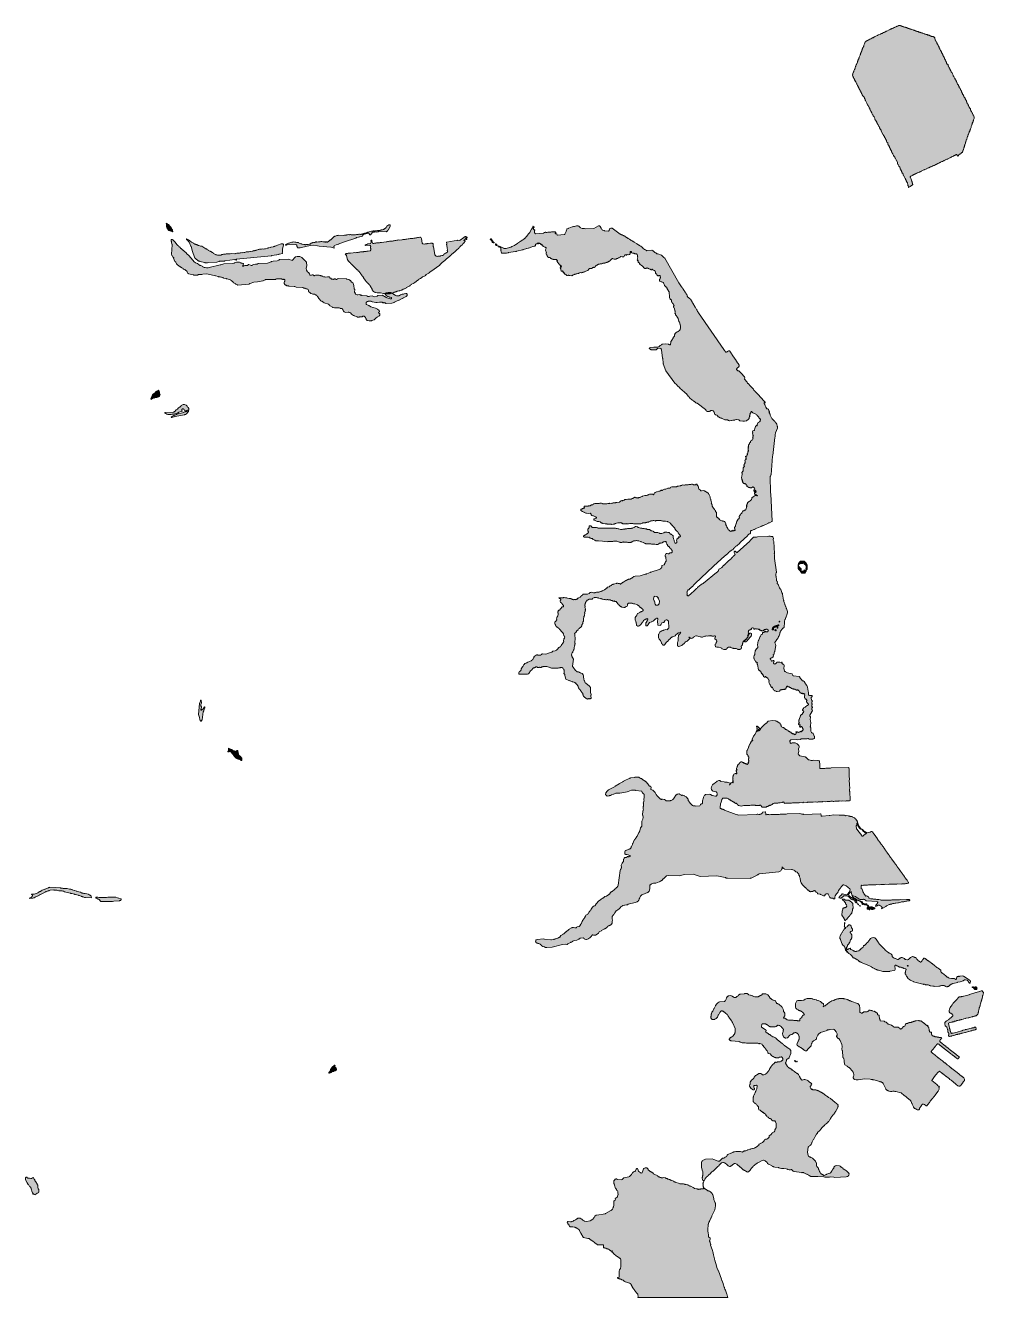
# Model space of a CAD drawing. Header units: inches. Extents: x -230 to 1081, y -574 to 1166.
import ezdxf

# ---------------------------------------------------------------- set-up
doc = ezdxf.new("R2010")
doc.units = ezdxf.units.IN
doc.header["$MEASUREMENT"] = 0
doc.layers.add('Layer 1', color=7, linetype='Continuous')

# ---------------------------------------------------------------- blocks, each defined once
blk = doc.blocks.new('block 2')
at = {"layer": 'Layer 1', "true_color": 0xffffff}
h = blk.add_hatch(color=7, dxfattribs=at)
h.dxf.hatch_style = 2
h.paths.add_polyline_path([(902.3, 1096.8), (902.3, 1096.7), (902.3, 1096.6), (902.8, 1096.2), (902.9, 1095.9), (903.2, 1095.3), (903.4, 1095.1), (904.1, 1093.5), (904.1, 1093.4), (904.1, 1093.3), (904.2, 1093.2), (904.5, 1093), (904.6, 1092.9), (904.6, 1092.9), (904.6, 1092.7), (904.6, 1092.6), (904.7, 1092.5), (904.8, 1092.5), (904.8, 1092.4), (904.7, 1092.3), (904.7, 1092.3), (904.7, 1092.3), (904.8, 1092.3), (904.9, 1092.3), (904.9, 1092.2), (904.9, 1091.8), (904.9, 1091.8), (904.9, 1091.8), (905, 1091.8), (905, 1091.7), (905.1, 1091.4), (905.5, 1090.8), (905.5, 1090.7), (905.5, 1090.7), (905.4, 1090.7), (905.4, 1090.7), (905.5, 1090.6), (905.6, 1090.5), (905.7, 1090.4), (905.7, 1090.2), (905.7, 1090), (905.8, 1090), (905.9, 1089.9), (906, 1089.9), (905.9, 1089.8), (905.9, 1089.7), (906, 1089.7), (906.1, 1089.7), (906.2, 1089.7), (906.3, 1089.4), (906.3, 1089.3), (906.4, 1089.3), (906.5, 1089.2), (907.6, 1086.8), (907.7, 1086.7), (907.8, 1086.6), (907.9, 1086.6), (908, 1085.8), (908.2, 1085.6), (908.2, 1085.6), (908.2, 1085.4), (908.2, 1085.4), (908.2, 1085.4), (908.3, 1085.3), (908.4, 1085.3), (908.8, 1084.4), (908.9, 1084.2), (909, 1084.1), (909, 1084), (909.4, 1083.5), (909.5, 1083.2), (909.8, 1082.8), (909.8, 1082.7), (909.8, 1082.6), (909.9, 1082.5), (909.9, 1082.4), (909.9, 1082.4), (910.6, 1081), (910.7, 1080.4), (910.9, 1080.2), (910.9, 1080.2), (910.9, 1080), (910.9, 1080), (911, 1080), (911.1, 1079.9), (911.1, 1079.9), (911.2, 1079.6), (911.5, 1079.2), (911.6, 1078.6), (911.7, 1078.5), (912.1, 1078.1), (912.1, 1078), (912.1, 1077.9), (912.1, 1077.9), (912.1, 1077.8), (912.3, 1077.8), (912.3, 1077.8), (912.3, 1077.7), (912.3, 1077.6), (912.3, 1077.6), (912.3, 1077.5), (912.5, 1077.5), (912.5, 1077.4), (912.5, 1077.4), (912.5, 1077.4), (912.4, 1077.3), (912.4, 1077.3), (912.5, 1077.3), (912.6, 1077.3), (912.6, 1077.2), (912.7, 1076.8), (913.2, 1076.1), (913.3, 1075.7), (913.5, 1075.2), (913.5, 1075), (913.6, 1074.9), (913.6, 1074.8), (913.8, 1074.7), (913.9, 1074.6), (913.9, 1074.5), (914, 1074.3), (914, 1074.2), (914.3, 1073.8), (914.6, 1073.3), (914.8, 1072.6), (914.8, 1072.6), (914.8, 1072.6), (914.8, 1072.6), (914.8, 1072.5), (914.8, 1072.4), (914.8, 1072.4), (915.5, 1071.3), (915.8, 1070.8), (915.9, 1070.3), (916.9, 1068.9), (916.9, 1069), (916.9, 1069), (916.9, 1069), (917, 1068.9), (918, 1068.1), (918.2, 1067.7), (918.3, 1067.5), (918.3, 1066.9), (918.3, 1066.6), (918.4, 1066.6), (918.7, 1066.3), (918.9, 1065.9), (919.4, 1065.4), (919.5, 1065.2), (919.6, 1064.9), (919.6, 1064), (919.8, 1063.7), (919.9, 1063.6), (921.6, 1060.1), (921.8, 1059.9), (922.7, 1057.8), (923.4, 1056.8), (923.9, 1055.6), (924.1, 1055.3), (924.1, 1055.2), (924.2, 1055.1), (924.7, 1054.5), (924.9, 1053.7), (925.7, 1052.8), (925.8, 1052.5), (926, 1051.3), (926.1, 1051.1), (926.3, 1050.9), (926.9, 1049.4), (926.9, 1049.4), (927.1, 1049.3), (927.1, 1049.3), (927.2, 1048.8), (928.1, 1047.4), (928.1, 1047.3), (928.1, 1047.1), (928.1, 1047.1), (928.3, 1046.8), (928.3, 1046.8), (928.3, 1046.6), (928.3, 1046.5), (928.5, 1046.3), (928.9, 1045.3), (929, 1045.2), (929.2, 1045), (929.3, 1044.9), (929.4, 1044.7), (929.5, 1044.6), (929.6, 1044.6), (929.8, 1044.5), (929.9, 1044.4), (930.1, 1044), (930.3, 1042.6), (930.4, 1042.5), (930.6, 1042.3), (930.6, 1042.3), (930.6, 1042.2), (930.6, 1042.1), (930.7, 1042.1), (930.7, 1042.1), (930.7, 1042.1), (931.6, 1041.1), (931.6, 1041), (931.7, 1040.7), (931.7, 1040.7), (931.7, 1040.6), (931.8, 1040.6), (931.8, 1040.6), (932.5, 1039.1), (932.8, 1037.6), (933, 1037.4), (933.1, 1037.1), (933.5, 1036.7), (934.4, 1035.1), (935.2, 1034.1), (935.3, 1033.2), (935.3, 1033), (935.6, 1032.8), (935.8, 1032.1), (937, 1030.4), (937, 1030.2), (937.1, 1030.1), (937.7, 1029.5), (937.8, 1029.2), (937.8, 1028.7), (937.8, 1028.5), (938, 1028.2), (938.6, 1027.7), (938.8, 1027.4), (938.8, 1027.2), (938.9, 1026.6), (939.1, 1026.4), (939.2, 1026.1), (939.7, 1025), (939.7, 1024.8), (939.7, 1024.7), (940.1, 1024.3), (940.3, 1024), (941.2, 1022.8), (941.3, 1022.4), (941.3, 1022), (941.3, 1021.8), (944.2, 1016.7), (944.2, 1016.6), (944.2, 1016.5), (944.2, 1016.5), (944.2, 1016.5), (944.3, 1016.5), (944.4, 1016.5), (944.6, 1015.7), (944.6, 1015.5), (944.5, 1015.4), (944.8, 1015.3), (945.5, 1014.7), (945.8, 1014.1), (945.9, 1013.4), (946, 1013.2), (946.2, 1012.8), (946.7, 1012.2), (947.1, 1011.5), (947.2, 1010.9), (947.3, 1010.8), (947.5, 1010.6), (947.6, 1010.5), (947.6, 1010.5), (947.6, 1010.5), (947.6, 1010.5), (947.7, 1010.4), (948.5, 1008.6), (948.6, 1007.6), (949.1, 1006.6), (950.2, 1005.5), (950.4, 1005.1), (950.5, 1003.5), (950.7, 1003.3), (950.8, 1003.1), (950.8, 1003.1), (950.8, 1003), (950.8, 1002.9), (951.2, 1002.6), (952.5, 1000.2), (952.6, 999.4), (952.9, 999.2), (953, 998.9), (953.3, 998.5), (953.4, 998.4), (953.6, 997.3), (955.2, 995.3), (955.2, 995.1), (955.3, 994.6), (955.4, 994.4), (955.6, 993.5), (955.8, 993.2), (955.9, 992.6), (956.1, 992.3), (956.2, 991.8), (956.4, 991.6), (956.8, 991.3), (956.8, 991.2), (956.8, 991.1), (956.8, 991.1), (956.8, 991), (956.9, 991), (957, 990.9), (957.1, 990.7), (957.3, 989.9), (957.7, 989.3), (958, 988.4), (958.5, 987.8), (958.6, 987.3), (958.6, 987.3), (958.8, 987.1), (958.8, 987.1), (958.8, 987), (958.8, 986.9), (958.9, 986.8), (959, 986.8), (959, 986.8), (959.1, 986.8), (959.2, 986.8), (959.8, 986.1), (960.4, 985), (960.6, 984.3), (960.6, 984.3), (960.8, 984.3), (960.8, 984.3), (960.8, 984.2), (960.8, 984.1), (960.8, 984), (960.8, 984), (960.9, 984), (960.9, 984), (961.7, 982.4), (962, 982.2), (961.9, 982.1), (961.8, 982), (961.7, 981.9), (961.8, 981.9), (961.9, 981.9), (961.9, 981.9), (962, 981.9), (962.2, 981.8), (963.7, 978.5), (963.7, 977.3), (964.2, 976.1), (964.2, 976.1), (964.3, 976), (964.4, 976), (964.4, 976), (964.4, 975.9), (964.4, 975.8), (964.5, 975.7), (964.8, 975.4), (965.1, 974.9), (965.4, 974.3), (965.5, 974.2), (965.5, 973.7), (965.6, 973.6), (966.2, 973), (966.3, 972.8), (966.7, 972.3), (967.2, 971.3), (967.4, 970.2), (967.4, 970.1), (967.8, 969.8), (967.9, 969.5), (968.1, 969.1), (968.2, 968.5), (968.4, 968.3), (968.4, 968.2), (968.4, 968.1), (968.4, 968.1), (968.5, 968), (968.6, 968), (968.7, 967.9), (968.7, 967.7), (969.1, 967.1), (969.1, 967.1), (969, 967), (969, 967), (968.9, 967), (969, 966.8), (969.3, 966.5), (969.8, 965.2), (970, 964.9), (970.2, 964.2), (971.2, 963.2), (971.3, 963), (971.3, 962.8), (971.3, 962.1), (971.4, 962.1), (971.4, 962), (971.5, 961.8), (971.5, 961.7), (971.6, 961.6), (971.6, 961.6), (971.6, 961.4), (971.6, 961.4), (971.6, 961.3), (971.7, 961.3), (971.7, 961.3), (971.8, 961.3), (971.9, 961.2), (972.3, 960.5), (972.3, 960.1), (972.5, 959.9), (972.6, 959.8), (972.6, 959.7), (972.6, 959.7), (972.7, 959.7), (973, 958.8), (973, 958.8), (973.1, 958.8), (973.1, 958.8), (974, 956.9), (974.5, 956.5), (974.7, 956.1), (974.6, 955.6), (974.7, 955.5), (974.7, 955.4), (975.1, 955), (975.4, 954.5), (975.4, 954.3), (975.4, 954.3), (975.4, 954.2), (975.3, 954.2), (975.3, 954.2), (975.3, 954.1), (975.5, 954), (975.5, 953.9), (975.5, 953.7), (975.5, 953.7), (975.8, 953.3), (975.8, 953.2), (975.8, 952.9), (975.8, 952.8), (975.9, 952.8), (976, 952.7), (976, 952.6), (976.2, 952.2), (976.5, 951.7), (976.6, 951.5), (976.6, 951.5), (976.6, 951.5), (976.7, 951.5), (977.2, 950.7), (977.3, 950), (977.6, 949.3), (977.7, 948.5), (978, 947.7), (978, 947.1), (978.1, 947), (978.3, 947), (978.4, 946.9), (978.5, 946.5), (978.5, 946.3), (978.4, 946), (978.4, 945.8), (978.6, 945.7), (978.6, 945.7), (978.6, 945.5), (978.8, 944.7), (978.8, 944.7), (978.9, 944.7), (979, 944.7), (979.1, 944.9), (980.8, 945.9), (980.8, 946), (981, 945.9), (981, 945.9), (981.3, 946.2), (981.7, 946.5), (981.8, 946.5), (982, 946.5), (982.1, 946.6), (982.2, 946.7), (982.3, 946.8), (984.2, 948), (984.5, 948.4), (984.5, 948.6), (984.5, 948.8), (984.4, 949.2), (984.4, 949.2), (984.2, 949.2), (984.2, 949.2), (984.2, 949.3), (984.2, 949.4), (984.2, 949.4), (984, 949.7), (984, 949.8), (984, 949.9), (984.1, 950.3), (984.1, 950.5), (983.8, 951.1), (983.6, 951.9), (983.6, 952), (983.5, 952), (983.5, 952.1), (983.5, 952.2), (983.5, 952.3), (983.3, 952.7), (983.2, 952.9), (983.1, 953), (982.9, 954.4), (982.3, 955.8), (982.1, 956.7), (981.9, 957.1), (981.8, 957.5), (981.3, 958), (981.3, 958.1), (981.2, 958.4), (981.1, 958.7), (981.1, 958.8), (981.2, 959), (981.2, 959), (981.2, 959.1), (981.2, 959.2), (982, 959.9), (982, 960), (982.1, 960.1), (983.7, 960.9), (984.1, 960.9), (984.2, 961), (984.3, 961.2), (984.4, 961.2), (984.4, 961.3), (984.5, 961.3), (985.1, 961.8), (985.2, 961.8), (985.3, 961.8), (985.4, 961.8), (985.8, 962.1), (985.9, 962.2), (986, 962.1), (986.1, 962.1), (986.1, 962.2), (986.2, 962.3), (986.2, 962.4), (986.3, 962.4), (986.5, 962.4), (986.6, 962.4), (986.7, 962.5), (986.7, 962.6), (986.8, 962.6), (987, 962.6), (987, 962.6), (987.1, 962.6), (987.1, 962.7), (987.2, 962.8), (987.7, 963), (988.3, 963.1), (988.5, 963.3), (988.6, 963.3), (988.7, 963.3), (988.7, 963.3), (988.8, 963.3), (988.8, 963.5), (988.8, 963.5), (989.4, 963.7), (989.5, 963.7), (989.5, 963.7), (989.6, 963.7), (989.6, 963.8), (989.7, 964), (990.7, 964.5), (991.2, 964.6), (991.2, 964.6), (991.3, 964.7), (991.3, 964.7), (993.2, 965.5), (993.4, 965.5), (993.9, 965.5), (993.9, 965.6), (993.9, 965.7), (994.1, 965.9), (994.4, 965.9), (994.8, 965.9), (994.9, 966), (994.8, 966.1), (994.9, 966.1), (995.2, 966.2), (995.3, 966.3), (995.4, 966.2), (995.5, 966.2), (995.6, 966.1), (995.7, 966.2), (995.7, 966.2), (995.7, 966.5), (995.8, 966.5), (995.9, 966.6), (996.2, 966.8), (999.7, 968.6), (1000.4, 968.8), (1000.5, 968.9), (1000.5, 969), (1000.6, 969), (1000.7, 969.1), (1001, 969.1), (1001.2, 969.3), (1002.4, 969.8), (1003.2, 969.9), (1003.6, 970.2), (1003.8, 970.3), (1004, 970.5), (1005.8, 971.4), (1006.4, 971.3), (1006.5, 971.4), (1009, 972.7), (1009.6, 972.8), (1009.8, 973.1), (1011.5, 973.8), (1012.2, 974.3), (1013, 974.6), (1014.2, 974.7), (1014.2, 974.8), (1014.3, 975), (1014.4, 975.1), (1014.5, 975.1), (1015, 975.1), (1015, 975.1), (1015.1, 975.4), (1015.2, 975.5), (1015.6, 975.7), (1015.8, 975.9), (1015.8, 975.9), (1015.9, 975.9), (1016.1, 975.9), (1016.2, 975.9), (1016.2, 976), (1016.2, 976.1), (1016.2, 976.1), (1016.3, 976.1), (1016.5, 976.1), (1016.6, 976.1), (1016.8, 976.3), (1017.9, 976.9), (1018.5, 977), (1018.7, 977.2), (1018.7, 977.2), (1018.9, 977.2), (1018.9, 977.2), (1018.9, 977.2), (1019, 977.3), (1019, 977.4), (1019.1, 977.4), (1019.3, 977.5), (1020.3, 978), (1021.6, 978.5), (1021.6, 978.5), (1021.8, 978.7), (1021.8, 978.7), (1021.9, 978.7), (1022, 978.7), (1022.7, 979.2), (1024.4, 979.9), (1024.9, 979.9), (1025.2, 979.9), (1025.2, 980), (1025.2, 980.2), (1025.3, 980.3), (1026.4, 981), (1026.8, 981), (1027, 981.1), (1027.6, 981.6), (1028.2, 981.9), (1028.7, 982), (1028.9, 981.9), (1029, 982), (1029, 982.1), (1029, 982.3), (1029.4, 982.4), (1029.4, 982.4), (1029.4, 982.4), (1029.4, 982.5), (1031.2, 983.3), (1032.3, 983.5), (1032.5, 983.7), (1035.4, 985.2), (1035.9, 985.3), (1036.4, 985.7), (1037.1, 985.9), (1038.5, 986.8), (1038.9, 986.9), (1039.6, 987.2), (1040.1, 987.3), (1040.3, 987.3), (1041.4, 988.3), (1042.2, 988.5), (1042.9, 989), (1043.6, 989.3), (1043.7, 989.3), (1043.7, 989.3), (1043.7, 989.4), (1044.1, 989.6), (1044.2, 989.6), (1044.4, 989.5), (1044.9, 989.1), (1045, 989.1), (1045.1, 989.1), (1045.2, 989), (1045.3, 988.9), (1045.3, 988.8), (1045.3, 988.7), (1045.3, 988.5), (1045.3, 988.5), (1045.4, 988.3), (1045.6, 988.2), (1045.8, 988), (1045.9, 987.8), (1045.9, 987.7), (1046, 987.6), (1046.2, 987.6), (1046.4, 987.6), (1046.5, 987.7), (1046.5, 987.8), (1046.6, 987.9), (1046.7, 987.9), (1046.8, 987.9), (1046.9, 988), (1047, 988.3), (1047, 988.3), (1047.2, 988.3), (1047.3, 988.3), (1047.3, 988.4), (1047.2, 988.6), (1047.2, 988.7), (1047.4, 988.9), (1047.4, 989), (1047.4, 989.1), (1047.4, 989.1), (1049.6, 990.5), (1049.7, 990.6), (1049.7, 990.7), (1049.7, 990.7), (1050.2, 990.8), (1050.3, 990.9), (1050.4, 991.1), (1050.5, 991.2), (1050.6, 991.2), (1050.7, 991.2), (1050.8, 991.3), (1050.8, 991.3), (1050.8, 991.4), (1050.7, 991.5), (1050.7, 991.6), (1050.8, 991.6), (1050.8, 991.6), (1050.9, 991.7), (1051.1, 992.1), (1051.2, 992.2), (1051.4, 992.3), (1051.5, 992.3), (1051.6, 992.2), (1051.7, 992.2), (1051.8, 992.4), (1051.9, 992.5), (1052.1, 992.5), (1052.2, 992.5), (1052.4, 992.9), (1052.6, 993.4), (1052.6, 993.4), (1052.8, 993.5), (1052.8, 993.5), (1052.8, 993.5), (1052.8, 993.6), (1052.8, 993.7), (1052.8, 993.7), (1053, 993.8), (1053, 993.8), (1053.1, 994.3), (1053.2, 994.5), (1053.2, 994.5), (1053.2, 994.9), (1053.2, 995), (1053.3, 995.1), (1053.5, 995.2), (1053.5, 995.3), (1053.7, 995.9), (1053.9, 996), (1053.9, 996.1), (1053.9, 996.2), (1054.1, 996.8), (1054.2, 998), (1054.2, 998.1), (1054.4, 998.4), (1054.4, 998.4), (1054.4, 998.5), (1054.4, 998.6), (1054.4, 998.6), (1054.6, 998.6), (1054.6, 998.7), (1054.7, 999.1), (1054.7, 999.1), (1054.8, 999.2), (1054.8, 999.2), (1054.9, 999.5), (1054.9, 1000.3), (1055.2, 1000.6), (1055.2, 1000.7), (1055.3, 1001), (1055.4, 1001.8), (1055.4, 1002.1), (1055.6, 1002.3), (1055.7, 1002.4), (1055.7, 1002.5), (1055.7, 1002.5), (1055.8, 1002.5), (1055.9, 1002.8), (1055.9, 1003.5), (1056, 1003.8), (1056, 1003.8), (1056.1, 1003.8), (1056.2, 1003.9), (1056.5, 1004.8), (1056.6, 1005), (1056.6, 1005.1), (1056.6, 1005.2), (1056.6, 1005.2), (1056.8, 1005.4), (1056.8, 1005.5), (1056.8, 1006.4), (1057.2, 1007.1), (1057.4, 1008), (1057.4, 1008.1), (1057.7, 1008.4), (1057.7, 1008.7), (1057.7, 1009.3), (1057.8, 1009.6), (1058.5, 1010.4), (1058.6, 1010.6), (1058.8, 1012.4), (1059, 1012.8), (1059.6, 1014.2), (1059.8, 1014.6), (1060.5, 1016.9), (1060.5, 1017), (1060.5, 1017.1), (1060.7, 1017.4), (1061.3, 1019), (1061.3, 1019.2), (1061.3, 1019.2), (1061.5, 1019.5), (1061.9, 1020.8), (1062, 1021), (1062, 1021.1), (1062, 1021.2), (1062, 1021.2), (1062.1, 1021.3), (1062.4, 1021.5), (1062.4, 1021.5), (1062.5, 1022.3), (1062.8, 1022.5), (1062.9, 1022.8), (1062.9, 1023.6), (1063, 1023.9), (1063, 1023.9), (1063.1, 1023.9), (1063.2, 1024), (1063.3, 1024.1), (1063.4, 1024.6), (1064.3, 1026.8), (1064.3, 1027.8), (1064.4, 1027.9), (1064.6, 1028.1), (1065.3, 1030), (1065.4, 1030.6), (1065.4, 1030.7), (1065.6, 1030.7), (1065.6, 1030.8), (1065.6, 1031.5), (1065.8, 1031.7), (1065.8, 1031.8), (1065.8, 1032), (1065.8, 1032), (1065.9, 1032), (1066, 1032), (1066, 1032), (1066, 1032.1), (1066, 1032.1), (1066, 1032.1), (1065.9, 1032.1), (1066.1, 1032.3), (1066.1, 1032.3), (1066, 1032.3), (1066, 1032.5), (1066.1, 1032.8), (1066.2, 1033.1), (1066.3, 1033.3), (1066.4, 1033.4), (1066.5, 1033.7), (1066.5, 1033.7), (1066.5, 1033.7), (1066.6, 1033.7), (1067, 1034.5), (1067.2, 1034.6), (1067.2, 1034.7), (1067.3, 1035), (1067.3, 1035.5), (1067.3, 1035.7), (1067.4, 1035.8), (1067.5, 1035.9), (1067.5, 1035.9), (1067.5, 1035.9), (1067.5, 1036), (1067.4, 1036), (1067.4, 1036), (1067.6, 1036.7), (1067.6, 1036.9), (1067.6, 1036.9), (1067.8, 1037.1), (1068.6, 1038.7), (1068.6, 1040.8), (1068.2, 1042), (1068.1, 1042), (1068, 1042), (1067.9, 1042.1), (1067.9, 1042.4), (1067.4, 1043), (1067.2, 1044), (1067, 1044.2), (1067, 1044.4), (1066.9, 1044.4), (1066.9, 1044.4), (1066.9, 1044.4), (1066.2, 1045.9), (1066.1, 1046), (1066.2, 1046), (1066.2, 1046), (1066.3, 1046), (1066.2, 1046.1), (1066, 1046.2), (1065.9, 1046.4), (1065.6, 1046.7), (1065.6, 1046.9), (1065.5, 1047.3), (1065.5, 1047.3), (1065.3, 1047.4), (1065.3, 1047.4), (1065, 1048.6), (1064.2, 1049.5), (1063.9, 1050.1), (1063.8, 1050.2), (1063.8, 1050.2), (1063.8, 1050.3), (1063.9, 1050.3), (1063.9, 1050.4), (1063.9, 1050.3), (1063.9, 1050.4), (1063.8, 1050.4), (1063.7, 1050.4), (1063.4, 1051.8), (1063.3, 1052), (1063.3, 1052.1), (1063.3, 1052.2), (1063.3, 1052.2), (1062.2, 1053.4), (1062.1, 1053.8), (1062.1, 1053.8), (1062, 1053.8), (1062, 1053.8), (1061.9, 1054.4), (1061.6, 1054.7), (1061.6, 1054.7), (1061.6, 1054.8), (1061.6, 1054.9), (1061.5, 1054.9), (1061.5, 1054.9), (1061.5, 1054.9), (1061.4, 1055), (1061.4, 1055.3), (1061.4, 1055.4), (1061.3, 1055.5), (1061.2, 1055.5), (1061.2, 1055.5), (1060.6, 1056.9), (1060.5, 1057), (1060.3, 1058.1), (1060.2, 1058.3), (1059.5, 1058.9), (1059.1, 1059.5), (1059, 1059.8), (1059, 1059.8), (1059, 1059.9), (1058.9, 1059.9), (1058.8, 1060.4), (1058.8, 1060.4), (1058.7, 1060.5), (1058.6, 1060.5), (1058.6, 1060.6), (1058.6, 1060.8), (1058.6, 1060.8), (1058.6, 1060.9), (1058.5, 1060.9), (1058.4, 1060.9), (1058.4, 1061.1), (1058.4, 1061.6), (1058.3, 1061.7), (1058.3, 1061.7), (1058.3, 1061.6), (1058.3, 1061.6), (1058.2, 1061.7), (1058, 1062), (1057.9, 1063.3), (1057.7, 1063.5), (1057.6, 1063.6), (1057.6, 1063.8), (1057.6, 1063.9), (1057.5, 1064), (1057.3, 1064.1), (1057.2, 1064.1), (1057.2, 1064.2), (1057.2, 1064.4), (1057.1, 1064.5), (1056.3, 1065.8), (1056.1, 1066.6), (1054.7, 1068.2), (1054.3, 1069.4), (1054.3, 1069.4), (1054.2, 1069.4), (1054.2, 1069.4), (1054.2, 1069.4), (1054.2, 1069.6), (1053.9, 1070.1), (1053.9, 1070.1), (1053.9, 1070.1), (1053.9, 1070.1), (1053.8, 1070.4), (1053.8, 1070.9), (1053.8, 1071.2), (1053.7, 1071.4), (1053.2, 1071.7), (1052.8, 1072.4), (1052.8, 1072.5), (1052.7, 1072.8), (1052.7, 1073), (1052.5, 1073.2), (1051.2, 1075.6), (1051.1, 1076.6), (1050.9, 1076.8), (1050.9, 1076.9), (1050.9, 1077), (1050.9, 1077), (1050.2, 1077.8), (1050.1, 1078.1), (1050.1, 1078.2), (1050.1, 1078.2), (1050, 1078.2), (1050, 1078.3), (1049.9, 1078.9), (1049.3, 1079.9), (1049.3, 1079.9), (1049.3, 1080.1), (1049.3, 1080.1), (1049.2, 1080.2), (1049, 1080.3), (1048.9, 1080.6), (1048.5, 1080.9), (1048.2, 1081.4), (1048, 1081.8), (1048.1, 1082.4), (1048, 1082.5), (1047.1, 1083.5), (1047.1, 1083.7), (1047.1, 1084.3), (1047.1, 1084.4), (1046.1, 1085.5), (1045.9, 1086.1), (1045.4, 1086.8), (1045.2, 1087.4), (1045.2, 1087.6), (1045.2, 1087.6), (1045, 1087.9), (1044.8, 1088.8), (1044.2, 1089.4), (1043.9, 1089.8), (1043.8, 1090.8), (1043.7, 1091), (1043.7, 1091.1), (1043.6, 1091.2), (1043.6, 1091.2), (1042.8, 1092), (1042.6, 1092.3), (1042.6, 1092.4), (1042.6, 1093), (1042, 1093.8), (1041.9, 1094), (1041.9, 1094), (1041.9, 1094), (1041.8, 1094), (1041.8, 1094.1), (1041.4, 1095), (1041.2, 1095.2), (1040.9, 1095.8), (1040.9, 1095.8), (1040.8, 1095.9), (1040.7, 1096), (1040.6, 1096.3), (1040.3, 1096.7), (1040, 1097.5), (1039.9, 1097.6), (1039.9, 1097.6), (1039.9, 1097.6), (1039.9, 1097.7), (1040, 1097.7), (1040, 1097.7), (1039.9, 1097.7), (1039.8, 1097.8), (1039.8, 1097.9), (1039.8, 1098), (1039.9, 1098.1), (1039.9, 1098.2), (1039.9, 1098.2), (1039.7, 1098.2), (1038.9, 1100), (1038.6, 1101.2), (1038.5, 1101.3), (1038.1, 1101.6), (1038.1, 1101.6), (1038.1, 1101.8), (1038.1, 1101.8), (1038, 1101.8), (1037.9, 1101.8), (1037.9, 1101.8), (1037.4, 1102.5), (1037.3, 1102.8), (1036.8, 1103.5), (1036.7, 1103.6), (1036.7, 1103.6), (1036.7, 1103.8), (1036.7, 1103.8), (1036.5, 1104), (1036.4, 1104.1), (1035.3, 1106.4), (1035.3, 1106.6), (1035.3, 1107), (1035.2, 1107.2), (1034.9, 1107.3), (1034.9, 1107.3), (1034.9, 1107.5), (1034.9, 1107.5), (1034.9, 1107.5), (1034.7, 1107.6), (1034.7, 1107.6), (1034.6, 1107.9), (1034.4, 1108.3), (1034.2, 1109.2), (1034.1, 1109.2), (1034, 1109.2), (1034, 1109.2), (1033.9, 1109.3), (1034, 1109.4), (1034, 1109.4), (1033.3, 1110.4), (1033.1, 1110.8), (1032.9, 1112.2), (1032.4, 1112.8), (1031.7, 1113.3), (1030.9, 1114.8), (1030.7, 1115.8), (1030.6, 1115.8), (1030.5, 1115.8), (1030.5, 1115.8), (1030.5, 1115.8), (1030.5, 1115.9), (1030.5, 1116), (1029.9, 1116.7), (1029.8, 1117.3), (1029.6, 1117.7), (1029.4, 1118.7), (1029.3, 1118.9), (1028.2, 1119.9), (1028.1, 1120.1), (1028, 1121.4), (1027.9, 1121.5), (1027.9, 1121.5), (1027.8, 1121.8), (1027.8, 1121.8), (1027.7, 1121.9), (1027.7, 1122), (1027.7, 1122.1), (1027.7, 1122.1), (1027.7, 1122.2), (1027.5, 1122.2), (1027.5, 1122.2), (1027.4, 1122.6), (1026.9, 1123.4), (1026.8, 1123.4), (1026.7, 1123.5), (1026.6, 1123.5), (1026.6, 1123.6), (1026.7, 1123.8), (1026.6, 1123.8), (1026.4, 1124.2), (1026.1, 1124.5), (1026.1, 1124.5), (1026.1, 1124.6), (1026.1, 1124.7), (1026.1, 1124.7), (1026, 1124.7), (1025.9, 1124.8), (1025.9, 1124.9), (1025.9, 1124.9), (1025.9, 1125), (1025.9, 1124.9), (1025.9, 1124.9), (1026, 1124.9), (1026, 1125), (1026, 1125.1), (1026, 1125.1), (1025.8, 1125.1), (1025.8, 1125.1), (1025.7, 1126), (1025.6, 1126.3), (1025.2, 1126.8), (1025, 1127.5), (1024.7, 1127.6), (1024.5, 1127.9), (1024.1, 1128.8), (1024, 1129.4), (1023.8, 1129.6), (1023.8, 1129.8), (1023.7, 1129.8), (1023.7, 1129.8), (1023.7, 1129.9), (1022.8, 1131.3), (1022.8, 1131.4), (1022.9, 1131.4), (1022.9, 1131.5), (1022.9, 1131.4), (1022.5, 1131.9), (1022.5, 1131.9), (1022.5, 1132.1), (1022, 1133.1), (1021.9, 1133.3), (1021.9, 1133.4), (1021.7, 1133.5), (1021.7, 1133.6), (1021.5, 1134.5), (1021.3, 1134.6), (1021.2, 1134.6), (1021.1, 1134.9), (1020.8, 1135.4), (1020.8, 1135.4), (1020.8, 1135.6), (1020.8, 1135.7), (1020.8, 1135.7), (1020.7, 1135.8), (1020.6, 1135.8), (1020.5, 1136.4), (1019.7, 1137.8), (1019.6, 1138.2), (1019.1, 1139), (1019.1, 1139), (1019.1, 1139.2), (1019.1, 1139.3), (1019.1, 1139.3), (1019, 1139.3), (1018.9, 1139.4), (1018.7, 1140), (1018.3, 1140.6), (1018.3, 1140.7), (1018.2, 1140.7), (1018.2, 1140.7), (1018.2, 1140.8), (1017.5, 1142.1), (1017.3, 1143.2), (1016.7, 1143.9), (1015.6, 1146), (1015.5, 1146.1), (1015.6, 1146.1), (1015.6, 1146.1), (1015.6, 1146.1), (1015.6, 1146.2), (1015.6, 1146.2), (1015.5, 1146.2), (1015.4, 1146.3), (1015.4, 1146.4), (1015.4, 1146.6), (1015.4, 1146.7), (1015.2, 1146.9), (1014.7, 1147.9), (1014.6, 1149.1), (1014.6, 1149.1), (1014.5, 1149.2), (1014.5, 1149.2), (1014.4, 1149.6), (1013.9, 1150.2), (1013.6, 1150.3), (1013.6, 1150.4), (1013.5, 1150.4), (1013.4, 1150.5), (1013.3, 1150.5), (1013.3, 1150.5), (1013.2, 1150.4), (1013.2, 1150.4), (1013, 1150.4), (1012.3, 1150.9), (1011.9, 1151), (1011.4, 1151), (1011.2, 1151), (1011, 1151.2), (1010.1, 1151.3), (1009.9, 1151.5), (1009.7, 1151.7), (1009.6, 1151.8), (1009.6, 1151.8), (1009.4, 1151.7), (1009.1, 1151.7), (1008.8, 1151.7), (1008.6, 1151.8), (1008.5, 1152.1), (1008.3, 1152.1), (1008.2, 1152), (1008.2, 1151.9), (1008.1, 1151.9), (1007.3, 1152.7), (1007.1, 1152.7), (1006.6, 1152.5), (1006.4, 1152.5), (1006.3, 1152.7), (1006.2, 1152.8), (1005.9, 1152.9), (1005.7, 1153.2), (1005.6, 1153.2), (1005.4, 1153), (1005.2, 1153.1), (1004.7, 1153.5), (1004.3, 1153.7), (1002.8, 1153.9), (1002.1, 1154.2), (1001.9, 1154.4), (1001.7, 1154.4), (1001.4, 1154.3), (1001.2, 1154.3), (1000.9, 1154.6), (1000.8, 1154.6), (1000.8, 1154.6), (1000.7, 1154.6), (1000.7, 1154.7), (1000.7, 1154.8), (1000.7, 1154.8), (1000.6, 1154.8), (1000.6, 1154.8), (1000.5, 1154.8), (1000.5, 1154.8), (1000.4, 1154.7), (1000.4, 1154.8), (1000.4, 1154.8), (1000.3, 1154.8), (1000.3, 1154.8), (1000.2, 1154.9), (1000.2, 1154.8), (1000.1, 1154.7), (1000, 1154.7), (1000, 1154.8), (1000, 1154.8), (1000, 1154.8), (999.3, 1155), (998.1, 1155.6), (998, 1155.8), (998, 1155.8), (997.8, 1155.8), (997.6, 1155.7), (997.4, 1155.7), (997.2, 1155.9), (997.2, 1155.9), (997, 1155.9), (997, 1155.9), (996.7, 1156.2), (996.6, 1156.2), (995.7, 1156.3), (995.5, 1156.3), (995.5, 1156.4), (995.4, 1156.6), (995.3, 1156.7), (995.1, 1156.6), (995, 1156.6), (994.9, 1156.7), (994.6, 1156.6), (994.5, 1156.7), (994.2, 1157), (994.2, 1157), (994, 1157), (993.9, 1157), (993.9, 1157), (993.8, 1157.1), (993.8, 1157.2), (993.7, 1157.2), (993.1, 1157.1), (992.9, 1157.1), (991.8, 1157.7), (991.7, 1157.7), (991.6, 1157.7), (991.5, 1157.7), (991.5, 1157.8), (991.4, 1158), (991.4, 1158), (991.2, 1158), (990.8, 1157.9), (990.1, 1158), (990.1, 1158.1), (990.1, 1158.4), (990.1, 1158.4), (990, 1158.4), (989.9, 1158.4), (989.9, 1158.3), (989.8, 1158.2), (989.3, 1158.3), (989.1, 1158.4), (988.9, 1158.6), (988.6, 1158.7), (988.5, 1158.9), (988.4, 1159), (988.2, 1158.9), (988.2, 1158.9), (988.1, 1158.9), (988.1, 1159), (988.1, 1159), (987.7, 1159), (987.6, 1159), (987.6, 1159), (987.6, 1159.2), (987.6, 1159.3), (987.4, 1159.3), (987.3, 1159.2), (987.2, 1159.3), (987.1, 1159.3), (986.7, 1159.3), (986.7, 1159.4), (986.4, 1159.6), (986.3, 1159.6), (986.2, 1159.6), (986.1, 1159.6), (986.1, 1159.6), (986.1, 1159.8), (986.1, 1159.8), (985.9, 1159.9), (985.2, 1159.8), (985.2, 1159.9), (984.9, 1160), (984.6, 1160.2), (982.8, 1160.5), (982.6, 1160.6), (982.5, 1160.7), (982.3, 1160.7), (982.3, 1160.7), (982.2, 1160.7), (982.2, 1160.8), (982.3, 1160.9), (982.3, 1160.9), (982.2, 1161.1), (982.1, 1161), (982, 1160.9), (981.9, 1160.9), (981.8, 1160.9), (981.4, 1161), (981.1, 1161.3), (981.1, 1161.3), (980.9, 1161.3), (980.8, 1161.3), (980.8, 1161.4), (980.7, 1161.6), (980.7, 1161.6), (980.6, 1161.6), (980.3, 1161.5), (980.1, 1161.5), (979.7, 1161.7), (979.4, 1162), (979.2, 1162), (978.6, 1162.1), (978.5, 1162.2), (978.4, 1162.2), (978.3, 1162.1), (978.3, 1162.2), (977.6, 1162.6), (977.4, 1162.7), (977.4, 1162.7), (977.3, 1162.9), (977.3, 1162.9), (977.2, 1162.9), (977, 1162.8), (977, 1162.8), (976.7, 1162.9), (976.7, 1162.9), (976.5, 1163), (976.4, 1163.1), (976, 1163.3), (975.9, 1163.4), (975.4, 1163.3), (975.2, 1163.3), (975.1, 1163.4), (975, 1163.5), (974.9, 1163.5), (974.8, 1163.5), (974.8, 1163.5), (974.5, 1163.8), (974.3, 1163.8), (973.8, 1163.7), (973.2, 1163.7), (973, 1163.8), (972.5, 1164.1), (971.5, 1164.4), (971.2, 1164.6), (970.4, 1164.8), (970.4, 1164.8), (970.4, 1164.9), (970.4, 1164.9), (970.4, 1164.9), (970.4, 1165.1), (970.3, 1165.1), (970.2, 1164.9), (970.2, 1164.9), (969.3, 1165.3), (969.2, 1165.3), (969.1, 1165.3), (969.1, 1165.3), (969.1, 1165.4), (969.2, 1165.5), (969.1, 1165.5), (968.9, 1165.4), (968.7, 1165.5), (967.8, 1165.8), (967.6, 1166), (966.8, 1166.2), (965.9, 1166.2), (965.3, 1166), (965.3, 1166), (965.1, 1166), (965, 1166), (965, 1165.9), (964.8, 1165.8), (963.6, 1165.2), (963.4, 1165.2), (962.8, 1164.8), (962.7, 1164.8), (962.6, 1164.8), (962.3, 1164.9), (962.2, 1164.7), (962.2, 1164.6), (962.1, 1164.6), (962, 1164.6), (961.8, 1164.5), (961.3, 1164.2), (960, 1163.7), (959.9, 1163.6), (959.9, 1163.6), (959.8, 1163.6), (959.7, 1163.6), (959.7, 1163.6), (959.7, 1163.5), (959.6, 1163.4), (959.5, 1163.4), (959.1, 1163.3), (959, 1163.3), (959, 1163.3), (959, 1163.2), (959, 1163.2), (958, 1162.9), (957.8, 1162.7), (956.7, 1162.2), (956.6, 1162.1), (956.5, 1162.2), (955.7, 1161.8), (955.5, 1161.6), (955.4, 1161.6), (955.3, 1161.6), (955.2, 1161.6), (955.2, 1161.6), (955.2, 1161.5), (955.2, 1161.5), (954.4, 1161.3), (954.2, 1161.1), (954.2, 1161.1), (954, 1161.1), (953.6, 1160.9), (953.6, 1160.9), (953.6, 1160.8), (953.5, 1160.8), (952.7, 1160.4), (952.5, 1160.4), (952.4, 1160.4), (952.3, 1160.2), (948.9, 1158.4), (948.4, 1158.3), (948.3, 1158.2), (948, 1158.3), (948, 1158.3), (947.9, 1158.3), (947.9, 1158.1), (947.8, 1158.1), (947.7, 1158), (947.5, 1157.9), (946.1, 1157.1), (945.3, 1156.9), (945.2, 1156.7), (945.1, 1156.6), (944.9, 1156.6), (944.6, 1156.6), (944.5, 1156.5), (944.4, 1156.5), (942.9, 1155.8), (942.5, 1155.4), (942.2, 1155.2), (941.2, 1155), (941.1, 1154.7), (940.8, 1154.6), (940.4, 1154.3), (940.3, 1154.3), (940.1, 1154.3), (940, 1154.3), (939.8, 1154.1), (937.8, 1153.3), (937.7, 1153.3), (937.5, 1153.3), (937.4, 1153.3), (937.2, 1153), (937.1, 1153), (936.9, 1153), (936.8, 1152.9), (936.2, 1152.6), (935.6, 1152.5), (933.2, 1151), (933.1, 1151), (932.9, 1151), (932.8, 1151), (932.6, 1150.8), (932.6, 1150.8), (932.4, 1150.8), (932.2, 1150.8), (931.7, 1150.5), (931.6, 1150.3), (930.9, 1150.1), (930.9, 1150), (930.7, 1149.8), (930.4, 1149.4), (930.3, 1149.5), (930.2, 1149.6), (930.2, 1149.6), (930.1, 1149.4), (930.1, 1149.4), (930.1, 1149.4), (930.2, 1149.4), (930.1, 1149.3), (929.2, 1149.1), (929, 1148.9), (929, 1148.9), (928.9, 1148.9), (928.8, 1148.9), (928.8, 1148.9), (928.7, 1148.7), (928.7, 1148.7), (928.6, 1148.7), (928.5, 1148.6), (927, 1147.7), (925.8, 1147.4), (923.6, 1146), (923.3, 1145.9), (923.2, 1145.9), (923.2, 1145.9), (923.2, 1145.8), (922.1, 1145.5), (921.7, 1145.1), (920.8, 1144.7), (920.3, 1144.4), (920, 1144.3), (919.9, 1144.3), (919.9, 1144.2), (919.9, 1144.1), (919.9, 1144), (919.9, 1144), (919.7, 1144.1), (919.7, 1144), (919.7, 1143.9), (919.6, 1143.7), (919.6, 1143.6), (919.5, 1143.6), (919.4, 1143.5), (919.3, 1143.4), (919.3, 1143.4), (919.4, 1143.4), (919.4, 1143.4), (919.4, 1143.3), (919.2, 1143.2), (919.2, 1143.1), (919.1, 1142.8), (919.1, 1142.6), (919.1, 1142.6), (918.9, 1142.4), (918.4, 1141), (918.4, 1141), (918.3, 1141), (918.2, 1141), (918.2, 1140.9), (918.3, 1140.9), (918.3, 1140.9), (918.3, 1140.9), (918, 1140.3), (918, 1140.3), (918, 1140.1), (917.7, 1139.2), (917.6, 1139), (917.6, 1138.9), (917.5, 1138.8), (917.5, 1138.8), (917.4, 1138.8), (917.4, 1138.8), (917.4, 1138.8), (917.4, 1138.7), (917.5, 1138.7), (917.5, 1138.6), (917.5, 1138.6), (917.4, 1138.5), (917.4, 1138.4), (917.4, 1137.9), (917.4, 1137.8), (917.1, 1137.4), (917.1, 1137.4), (917, 1137.3), (916.9, 1137.3), (916.9, 1137.1), (916.9, 1137), (916.9, 1137), (916.9, 1137), (917, 1137), (916.9, 1136.9), (916.9, 1136.9), (916.9, 1136.8), (916.7, 1136), (915.9, 1135), (915.7, 1134.6), (915.7, 1134.5), (915.7, 1134.5), (915.7, 1134.4), (915.7, 1134.3), (915.5, 1134.2), (915.5, 1134.2), (915.5, 1134.1), (915.5, 1134.1), (915.6, 1134), (915.5, 1133.8), (915.3, 1133.2), (915.3, 1133.2), (915.3, 1133), (914.9, 1132.4), (914.7, 1131.1), (914.7, 1131.1), (914.7, 1131.1), (914.6, 1131), (914.4, 1130.1), (914.4, 1130.1), (914.2, 1130.3), (914.2, 1130.2), (914.3, 1129.9), (914.3, 1129.9), (914.1, 1129.8), (913.8, 1129.4), (913.6, 1129.2), (913.6, 1128.5), (913.1, 1127.7), (913, 1126.8), (912.8, 1126.6), (912.8, 1126.5), (912.8, 1126.4), (912.8, 1126.3), (912.6, 1126.2), (912.6, 1126.2), (912.6, 1126.1), (912.7, 1126.1), (912.7, 1126.1), (912.7, 1126), (912.5, 1125.4), (911.9, 1124.6), (911.7, 1123.6), (911.2, 1122.8), (911.2, 1121.9), (910.9, 1121.3), (910.7, 1120.5), (910, 1119.5), (909.9, 1119.4), (909.9, 1119.4), (910, 1119.3), (910, 1119.2), (909.9, 1119.2), (909.9, 1119.2), (909.9, 1119.2), (909.8, 1118.9), (909.5, 1118.3), (909.4, 1118.1), (909.4, 1118), (909.4, 1118), (909.3, 1118), (909.3, 1117.2), (909.1, 1117), (909.1, 1117), (909.1, 1116.8), (908.9, 1116.6), (908.9, 1116.5), (908.9, 1116.5), (909, 1116.5), (909, 1116.5), (909, 1116.4), (909, 1116.4), (908.8, 1116.3), (908.8, 1116.3), (908.8, 1116.2), (908.8, 1116.1), (908.8, 1116), (907.9, 1113.9), (907.7, 1113.8), (907.7, 1113.7), (907.7, 1113.7), (907.8, 1113.6), (907.7, 1113.6), (907.7, 1113.6), (907.6, 1113.6), (907.4, 1112.7), (907.3, 1112.5), (907.3, 1112.4), (907.3, 1112.3), (907.3, 1112.3), (907.3, 1112.3), (907.1, 1112.2), (907.1, 1112.2), (906.8, 1110.9), (906.8, 1110.9), (906.6, 1110.9), (906.6, 1110.9), (906.6, 1110.9), (906.7, 1110.7), (906.7, 1110.7), (906.4, 1110.4), (906.4, 1110.3), (906.3, 1110.2), (906.3, 1110.2), (906.2, 1110.2), (906.2, 1110.2), (906.1, 1109.4), (905.7, 1108.8), (905.8, 1108.8), (905.8, 1108.5), (905.8, 1108.2), (905.8, 1108), (905.7, 1107.8), (905.6, 1107.7), (905.6, 1107.7), (905.6, 1107.6), (905.6, 1107.5), (905.4, 1107.3), (905.3, 1107.2), (905.3, 1107.2), (905.4, 1107.1), (905.4, 1107.1), (905.4, 1107), (905.1, 1106.2), (905, 1106.1), (904.7, 1105.8), (904.4, 1105.2), (904.1, 1104.1), (903.7, 1103.1), (903.5, 1102.8), (903.3, 1102), (903.1, 1101.8), (902.5, 1100.4), (902.5, 1099.7), (902.3, 1099.5), (902.3, 1099.4), (902.4, 1099.3), (902.3, 1099.3), (902.1, 1099), (902, 1098.9), (902.1, 1099), (902.1, 1098.9), (902.1, 1098.9), (902.1, 1098.8), (902, 1097.8)])
h = blk.add_hatch(color=7, dxfattribs=at)
h.dxf.hatch_style = 2
h.paths.add_polyline_path([(-36.6, 891.4), (-36.6, 891.3), (-36.5, 891.2), (-36.3, 889.6), (-36.2, 889.5), (-36, 889.4), (-35.9, 889.2), (-35.8, 889), (-35.7, 888.7), (-35.7, 888.6), (-34.8, 887.7), (-34.3, 886.7), (-33.7, 886.1), (-33.4, 885.9), (-33.4, 885.9), (-33.4, 885.7), (-33.3, 885.7), (-31.9, 885.4), (-31.9, 885.4), (-31.9, 885.3), (-31.9, 885.3), (-31.8, 885.3), (-30.6, 885), (-30, 884.6), (-29.3, 884.5), (-28.8, 884.2), (-28.2, 884.1), (-28, 884.3), (-28.3, 885.6), (-28.5, 886.7), (-28.7, 886.9), (-30, 889.9), (-30.9, 890.8), (-31.1, 890.9), (-31.1, 890.9), (-31.1, 891), (-31.1, 891), (-31.9, 891.2), (-32.1, 891.4), (-34, 893.8), (-34.3, 894), (-34.3, 894), (-34.4, 894), (-34.4, 894), (-34.4, 894.1), (-35.3, 894.4), (-36.2, 895.3), (-36.3, 895.3), (-36.4, 895.3), (-36.5, 895.3), (-36.7, 895.5), (-36.8, 895.6), (-36.9, 895.4), (-36.9, 895.3), (-36.7, 894.9)])
h = blk.add_hatch(color=7, dxfattribs=at)
h.dxf.hatch_style = 2
h.paths.add_polyline_path([(126.4, 865.9), (126.5, 865.7), (126.6, 865.6), (126.7, 865.6), (126.9, 865.6), (126.9, 865.6), (127, 865.7), (127.1, 865.7), (127.5, 865.7), (128.6, 866.1), (139.7, 866.5), (140.9, 866.1), (141.3, 865.9), (141.6, 865.5), (141.7, 865.4), (141.7, 864.3), (141.8, 864.2), (142.1, 863.8), (142.2, 863.6), (142.2, 863.5), (142.2, 863.1), (142.3, 862.8), (142.5, 862.1), (142.6, 862), (143.1, 861.9), (145.1, 862.1), (146.5, 862), (156, 864.2), (156, 864.2), (156.1, 864.3), (160.3, 865), (160.4, 865), (160.4, 865), (160.4, 865.1), (164, 865.5), (170.2, 864.7), (172.1, 864.1), (188.4, 862.8), (188.6, 862.7), (192.6, 861.6), (192.7, 861.9), (192.4, 863.8), (192.6, 864.2), (193.4, 865), (195.7, 866.2), (199, 867.2), (199.1, 867.2), (199.1, 867.3), (199.1, 867.3), (208.3, 870.6), (208.5, 870.6), (208.5, 870.6), (209.7, 871.2), (219.8, 874.4), (219.8, 874.4), (219.8, 874.5), (219.8, 874.5), (222.5, 875.4), (222.7, 875.6), (223, 875.7), (223.2, 875.9), (223.3, 875.9), (223.4, 875.9), (223.5, 875.9), (223.5, 875.9), (223.5, 875.9), (223.5, 876), (226.3, 876.8), (227.5, 876.9), (227.8, 877.1), (231.4, 877.9), (231.5, 878.1), (231.9, 879.1), (232.7, 879.8), (232.9, 879.9), (232.9, 879.9), (232.9, 879.9), (232.9, 880), (233, 880), (233.3, 880.2), (235.9, 881), (236, 881), (239.6, 882), (239.8, 882), (240.1, 881.9), (240.7, 881.3), (240.9, 881), (241, 880.7), (241.2, 880.4), (241.4, 879.7), (241.4, 879.6), (241.6, 879.5), (243.2, 880), (243.4, 880.2), (243.5, 880.8), (243.6, 881.1), (244.3, 881.8), (244.4, 882), (244.4, 882.1), (244.4, 882.1), (244.5, 882.1), (244.5, 882.1), (244.7, 882.7), (244.8, 882.8), (245.3, 883.3), (245.6, 883.4), (245.9, 883.4), (246.3, 883.4), (246.4, 883.3), (246.5, 883.3), (246.9, 883.3), (247.1, 883.3), (247.5, 883.6), (247.9, 883.7), (248.8, 883.8), (250.3, 883.6), (251.5, 884), (252.1, 884.1), (252.7, 884), (252.9, 884), (253, 884), (253.3, 884.2), (253.9, 884.3), (264, 884), (264.1, 884.1), (264.4, 884.3), (264.7, 884.4), (265.4, 885), (265.4, 885), (265.6, 885), (265.7, 885.1), (265.9, 885.5), (266.5, 886.1), (266.6, 886.4), (266.8, 886.5), (266.8, 886.7), (266.9, 886.7), (266.9, 886.7), (266.9, 886.7), (267, 886.8), (269.4, 891.5), (269.4, 891.5), (269.5, 891.5), (269.5, 891.5), (269.6, 893.2), (269.5, 893.5), (269.3, 893.6), (267.7, 893.6), (267.6, 893.6), (267.6, 893.6), (267.6, 893.6), (267.6, 893.5), (267.4, 893.5), (265, 891.5), (263.8, 889.7), (261.3, 887.5), (260.7, 887.4), (260.5, 887.2), (260.5, 887.2), (260.4, 887.2), (260.2, 887.2), (260.1, 887.2), (259, 886.7), (258.9, 886.6), (258.5, 886.7), (258.2, 886.6), (257.8, 886.4), (257.6, 886.3), (257.5, 886.4), (257.2, 886.4), (257.1, 886.4), (256.9, 886.3), (256.7, 886.2), (256.7, 886.1), (255.7, 885.9), (255.4, 885.7), (255.1, 885.6), (252.2, 885.6), (251.2, 885.2), (248.8, 885.3), (248.5, 885.2), (248.5, 885.1), (248.4, 885.1), (248.4, 885.1), (248, 885), (247.2, 885), (246.6, 885.2), (246.4, 885.2), (245.5, 884.7), (244, 884.6), (243.2, 884.3), (240.9, 883.8), (240.7, 883.7), (239.7, 883.3), (239.6, 883.2), (239, 883.3), (238.5, 882.9), (237.6, 882.8), (237.4, 882.6), (237, 882.3), (236.5, 882.1), (236.3, 882.1), (235.9, 882.2), (235.7, 882.2), (235.5, 882), (235.1, 881.9), (235, 881.9), (234.7, 881.9), (234.2, 881.8), (234.2, 881.7), (234.2, 881.6), (234.1, 881.6), (233.9, 881.5), (233.2, 881.5), (233, 881.3), (232.4, 881), (232.3, 881), (231.9, 881.1), (231.7, 881.1), (231.5, 880.9), (231.4, 880.9), (231.3, 880.9), (231.3, 880.9), (231, 880.8), (229.9, 880.6), (229.3, 880.3), (228.8, 880.3), (227.4, 880.5), (226.7, 880.5), (225.6, 880), (224.7, 880), (223.4, 880.2), (222, 879.7), (220.8, 879.7), (219.8, 879.9), (218.9, 879.7), (216.2, 879.9), (215.3, 880.2), (215, 880.3), (214.3, 880.1), (214.2, 879.9), (214.1, 879.9), (213.7, 879.8), (212.2, 880), (210.9, 879.7), (209.8, 879.6), (209.5, 879.5), (207.1, 879.3), (206.1, 878.9), (199.4, 879.2), (198.2, 878.8), (196.7, 878.9), (196.3, 878.8), (194.8, 878.1), (194.1, 878.1), (193.9, 877.9), (193.6, 877.8), (193.5, 877.7), (193.4, 877.5), (193.3, 877.5), (193.1, 877.5), (193, 877.4), (192.3, 876.9), (192, 876.8), (191.9, 876.8), (188.3, 873.1), (188.1, 873), (187.6, 872.9), (187.4, 872.7), (187.3, 872.6), (187.1, 872.6), (187, 872.6), (185.6, 870.9), (185, 870.7), (184.8, 870.5), (184.2, 870.1), (183.6, 869.9), (183.6, 869.9), (183.5, 869.8), (183.5, 869.8), (183, 869.8), (182.3, 870.1), (181.8, 870.2), (181.5, 870.2), (180.9, 869.9), (180.6, 869.8), (180.3, 869.8), (180.3, 869.9), (180.2, 870), (180.1, 870), (179.4, 870.2), (177.1, 870.2), (176, 870.7), (174.7, 870.8), (174.4, 870.7), (173.8, 870.3), (173.5, 870.2), (173.1, 870.3), (172.5, 870.4), (172.2, 870.5), (172.1, 870.4), (171.7, 870.1), (171.3, 870), (169.2, 869.8), (169, 869.9), (168.7, 870.1), (168.5, 870.1), (168.1, 870.1), (167.8, 870.1), (166.5, 869.4), (166.2, 869.3), (165.8, 869.3), (165.2, 869.5), (164.9, 869.5), (164.6, 869.4), (163.8, 869), (163.8, 869), (163.5, 869.1), (163.3, 869.1), (163.2, 869), (163, 868.9), (162.7, 868.8), (162.3, 868.7), (162.2, 868.7), (161.5, 868.2), (161.4, 868.2), (161.2, 868.2), (161.1, 868.1), (160.1, 867.2), (159.7, 867.1), (158.4, 867.1), (157.2, 866.5), (155.7, 866.4), (154.7, 866.6), (154.4, 866.6), (154.1, 866.5), (153.4, 866.2), (153, 866.1), (152.9, 866.1), (152.5, 866.4), (152.2, 866.5), (151.9, 866.6), (151.2, 866.5), (148.8, 867.2), (148.7, 867.3), (148.6, 867.3), (148.5, 867.3), (148.5, 867.3), (148.3, 867.5), (148.3, 867.5), (147.1, 867.6), (144.2, 868.9), (143.9, 869.1), (143.9, 869.1), (143.8, 869.1), (143.7, 869.1), (143.6, 869.3), (143.5, 869.3), (141.7, 869.4), (140.4, 869.9), (139.2, 869.8), (137.4, 870), (136.1, 869.6), (135.8, 869.6), (135.7, 869.6), (135.7, 869.5), (135.7, 869.5), (135.6, 869.5), (135.6, 869.5), (135.6, 869.6), (134.8, 869.6), (133.6, 869.1), (132.2, 869), (131.2, 868.4), (131.1, 868.4), (130.7, 868.5), (130.4, 868.4), (130.2, 868.2), (127.5, 867.1), (127.4, 867), (127.2, 866.7), (126.5, 866.5), (126.3, 866.3), (126.3, 866.2), (126.4, 866)])
h = blk.add_hatch(color=7, dxfattribs=at)
h.dxf.hatch_style = 2
h.paths.add_polyline_path([(512.1, -90.3), (512.3, -90.1), (513, -90), (516.4, -88.3), (516.8, -87.9), (517.2, -87.8), (517.4, -87.6), (519.1, -86.7), (519.3, -86.5), (519.3, -86.5), (519.5, -86.4), (521, -85.6), (524.8, -85), (527.4, -83.9), (527.6, -83.9), (527.7, -83.9), (527.8, -83.8), (528.1, -83.4), (528.1, -83.4), (528.3, -83.4), (528.4, -83.3), (528.5, -83.2), (529.6, -82.5), (529.8, -82.5), (529.8, -82.4), (529.8, -82.4), (529.9, -82.4), (533.4, -81.7), (533.7, -81.7), (533.9, -81.9), (534.4, -82.8), (534.5, -82.8), (534.6, -82.9), (534.7, -82.9), (534.8, -83), (534.9, -83.1), (534.9, -83.2), (535.8, -83.7), (537.1, -84.2), (538.3, -84.1), (539.5, -83.8), (540.6, -83.2), (540.8, -83.1), (540.8, -83.1), (540.8, -83), (540.9, -83), (542, -82.4), (542.1, -82.3), (542.1, -82.2), (542.1, -82.2), (542.2, -82.1), (542.4, -82.1), (542.5, -82.1), (542.7, -81.8), (542.9, -81.6), (543.3, -81.1), (543.7, -80.9), (543.9, -80.6), (544.9, -79.6), (545, -79.5), (545.1, -79.1), (545.2, -79), (545.5, -78.7), (545.9, -78.2), (546.1, -78), (546.4, -77.9), (546.6, -78), (547.5, -78.3), (550.4, -78.3), (553.9, -76.1), (554.1, -75.8), (554.3, -75.6), (554.3, -75.5), (554.4, -75.4), (554.4, -75.3), (554.5, -75.2), (554.7, -75.1), (554.7, -75.1), (554.8, -74.9), (554.8, -74.7), (554.8, -74.5), (554.9, -74.5), (555, -74.5), (555.1, -74.4), (555.3, -73.9), (555.4, -73.8), (556.3, -73.4), (556.4, -73.3), (556.5, -73.1), (556.5, -73.1), (558.4, -72.1), (558.7, -71.9), (562, -70.2), (562.1, -70.2), (562.1, -70), (562.1, -70), (562.2, -70), (562.3, -70), (562.4, -70), (562.4, -69.9), (562.4, -69.8), (562.5, -69.8), (562.6, -69.7), (562.8, -69.7), (562.9, -69.7), (563.1, -69.5), (565.4, -68.3), (565.9, -67.9), (566.4, -67.5), (566.9, -66.5), (567, -66.4), (567.2, -66.4), (567.2, -66.4), (567.3, -66.3), (567.3, -66.1), (567.3, -66.1), (567.4, -66.1), (567.5, -66.1), (567.5, -66.1), (567.6, -66), (567.6, -65.9), (567.7, -65.9), (568.7, -65.4), (568.7, -65.4), (568.7, -65.4), (568.7, -65.3), (569, -65.2), (569.8, -65.1), (572, -63.6), (572.2, -63.6), (572.2, -63.5), (572.4, -63), (572.5, -63), (572.6, -62.9), (572.6, -62.9), (572.7, -62.8), (572.7, -62.7), (572.7, -62.6), (572.8, -62.5), (572.9, -62.5), (572.9, -62.5), (573.2, -61.8), (573.3, -61.1), (573.2, -59.3), (573.4, -59.1), (573.5, -58.4), (573, -55.3), (573.1, -53.3), (573.4, -52.7), (573.4, -52.7), (573.4, -52.6), (573.4, -52.5), (573.6, -52.3), (573.6, -52.3), (573.6, -52.1), (573.6, -52.1), (573.7, -52), (573.8, -51.9), (573.9, -51.8), (574, -51.6), (574, -51.2), (574.1, -51.2), (574.4, -51), (575.5, -50.2), (575.5, -50.1), (575.6, -49.9), (576.5, -48.3), (576.7, -48.2), (576.7, -48.1), (576.7, -47.9), (576.8, -47.7), (577.2, -47.3), (577.3, -46.9), (577.4, -46.7), (577.5, -46.7), (577.5, -46.6), (578.8, -45.1), (578.8, -45.1), (578.9, -45.1), (579, -45.1), (579, -45.1), (579, -44.9), (579, -44.9), (581.4, -43.3), (581.4, -43.3), (581.5, -43.1), (581.5, -43.1), (581.6, -43.1), (581.8, -43), (581.8, -43), (581.9, -42.9), (582, -42.7), (582.1, -42.7), (582.4, -42.6), (583.7, -41.2), (583.8, -41.1), (583.8, -41.1), (583.8, -41.1), (583.9, -41.1), (584, -40.8), (585.5, -39.1), (586.6, -38.4), (587, -38.4), (587.1, -38.3), (587.3, -38.2), (587.6, -37.8), (587.8, -37.7), (590.3, -37.2), (590.4, -37.1), (590.5, -37.1), (592.8, -36.8), (593.8, -36.9), (594.2, -36.8), (594.3, -36.7), (594.5, -36.6), (594.7, -36.1), (594.9, -36), (604.5, -33.6), (604.6, -33.5), (604.6, -33.5), (607.4, -32.6), (607.9, -32.2), (608.8, -31.8), (608.9, -31.7), (608.9, -31.5), (609, -31.5), (609.1, -31.6), (609.2, -31.5), (609.3, -31.3), (609.3, -30.8), (609.4, -30.6), (609.6, -30.3), (610, -29.2), (610.2, -28.9), (610.3, -28.5), (610.9, -27.3), (611, -26.9), (612.1, -24.9), (612.1, -24.8), (612.1, -24.7), (612.1, -24.7), (612.8, -24), (613, -23.7), (613.5, -23.5), (613.9, -23.1), (617.3, -21.7), (617.3, -21.7), (617.3, -21.6), (617.3, -21.6), (617.4, -21.6), (617.5, -21.6), (619.1, -21), (619.3, -21), (619.3, -21), (619.5, -20.8), (619.5, -20.7), (620.8, -20.4), (621, -20.2), (622.1, -19.8), (623.2, -18.7), (623.3, -18.7), (623.8, -18.1), (624.7, -15), (624.8, -9.7), (625.1, -9.5), (625.7, -9.3), (625.9, -9.1), (626, -8.9), (626, -8.5), (626.1, -8.4), (626.2, -8.3), (626.9, -8.3), (627.2, -8), (627.2, -8), (627.3, -8), (627.4, -8), (628.2, -7.6), (629.7, -7.2), (633, -7), (637.4, -5.4), (637.9, -5.1), (638.9, -4.7), (639, -4.6), (639.2, -4.3), (639.3, -4.2), (639.4, -4.2), (639.6, -4.2), (639.7, -4.2), (639.9, -4), (640.1, -3.9), (640.3, -3.7), (640.7, -3.5), (641.2, -3.3), (643.2, -1.2), (643.4, -1.1), (644.3, -0.1), (645.2, 0.5), (645.2, 0.6), (645.2, 0.7), (645.3, 0.7), (645.3, 0.8), (645.5, 0.8), (645.6, 0.9), (647.7, 2.7), (650, 3.3), (665, 3.1), (672.3, 4.8), (683.9, 5.1), (686.7, 4.5), (686.7, 4.4), (686.7, 4.4), (686.7, 4.4), (686.8, 4.3), (687, 4.3), (693.5, 2), (716.5, 2.9), (728, 0.7), (728.2, 0.5), (728.3, 0.5), (728.5, 0.5), (728.6, 0.4), (729.1, -0.1), (729.8, -0.1), (730.9, -0.5), (761.9, -0.6), (762.2, -0.5), (763.3, -0.3), (771.6, 4), (771.6, 4), (771.7, 4), (771.8, 4), (771.8, 4.1), (771.9, 4.2), (771.9, 4.2), (772, 4.2), (772.4, 4.2), (772.5, 4.2), (772.6, 4.3), (772.8, 4.6), (772.9, 4.7), (774.5, 5.5), (774.8, 5.7), (801.1, 8.6), (802.9, 9.3), (802.9, 9.4), (803, 9.5), (803, 9.5), (803.8, 9.9), (805, 11.5), (805.2, 11.7), (805.3, 11.8), (805.3, 12), (805.3, 12.4), (805.4, 12.6), (806.5, 14), (806.7, 14.1), (806.9, 13.9), (807, 13.8), (807, 13.6), (807.1, 13.5), (807.3, 13.1), (807.6, 12.9), (808.8, 12.4), (808.8, 12.3), (808.8, 12.3), (808.9, 12.3), (809.1, 12.2), (818.6, 11.8), (818.8, 11.6), (818.8, 11.5), (819.5, 11.4), (819.6, 11.4), (819.6, 11.4), (819.6, 11.4), (820.2, 11.1), (820.4, 11), (822.1, 10.5), (822.2, 10.3), (822.8, 10), (822.9, 9.9), (823.2, 9.9), (823.3, 9.9), (824.1, 8.8), (824.5, 8.6), (824.6, 8.5), (824.6, 8.4), (824.6, 8.4), (824.7, 8.3), (826.1, 8), (826.3, 7.8), (826.6, 7.6), (826.7, 7.5), (826.9, 7.3), (827.4, 6.4), (828.1, 5.6), (828.5, 5.4), (828.6, 5), (828.5, 4.2), (828.8, 4), (828.8, 3.5), (828.9, 3.4), (829, 3.2), (829.4, 2.9), (829.4, 2.8), (829.4, 2.7), (829.4, 2.7), (829.4, 2.6), (829.6, 2.6), (829.6, 2.5), (829.7, 2.3), (829.7, 1.4), (830.4, -0.4), (830.9, -4.2), (831.8, -6.5), (833.7, -9.4), (837.3, -13), (837.5, -13.1), (837.6, -13.1), (837.6, -13.2), (837.6, -13.2), (839.2, -14.7), (839.5, -14.9), (839.8, -15.2), (839.9, -15.3), (840, -15.3), (840.1, -15.3), (840.1, -15.4), (840.2, -15.7), (840.4, -16), (840.7, -16.3), (841, -16.5), (841.9, -16.8), (842, -16.9), (842.1, -17.1), (842.1, -17.2), (842.3, -17.3), (843.4, -18.4), (843.4, -18.4), (843.4, -18.5), (843.5, -18.5), (843.5, -18.5), (843.7, -18.6), (844.5, -18.8), (844.9, -18.7), (844.9, -18.7), (845, -18.6), (845, -18.6), (845.1, -18.6), (845.2, -18.7), (845.3, -18.7), (847.3, -18.6), (847.6, -18.5), (847.8, -18.4), (848, -18.2), (848.1, -18.2), (848.1, -18), (848.1, -18), (848.5, -17.7), (848.9, -17.5), (849.6, -17.3), (849.9, -17.4), (850, -17.4), (850, -17.5), (850, -17.5), (850.6, -17.5), (850.8, -17.6), (851.1, -17.8), (852.3, -19.2), (853.6, -20), (853.7, -20.1), (853.6, -20.3), (853.9, -20.5), (854.1, -21.1), (854.4, -21.4), (854.5, -21.5), (854.5, -21.5), (854.5, -21.6), (854.6, -21.6), (855.1, -21.9), (857.5, -22), (857.7, -22.1), (858.5, -22.5), (858.6, -22.5), (862.3, -24.5), (863, -24.6), (863.1, -24.5), (863.7, -24.3), (864, -24.1), (864.2, -23.8), (864.3, -23.4), (864.4, -23.4), (864.4, -23.4), (864.4, -23.4), (864.9, -22.3), (865, -22.2), (866.1, -21.6), (866.2, -21.5), (868.6, -21.7), (868.9, -22), (869.9, -23.8), (870.2, -25.1), (871.2, -26.8), (871.5, -27), (871.6, -27), (871.6, -27), (871.6, -27.1), (871.6, -27.1), (872.2, -27.3), (872.2, -27.4), (872.3, -27.4), (872.3, -27.4), (872.5, -27.5), (873.1, -27.6), (874.9, -27.5), (875.2, -27.5), (875.4, -27.7), (875.8, -28.2), (876, -28.4), (877.5, -28.7), (877.8, -28.7), (877.8, -26.4), (878.5, -24.4), (878.5, -24.3), (878.6, -24.2), (878.6, -24.2), (878.6, -24.1), (878.6, -24), (878.7, -24), (878.8, -24), (878.8, -23.9), (878.9, -23.6), (880.6, -21.3), (880.6, -21.3), (880.6, -21.2), (880.7, -21.1), (881.9, -19.8), (882.1, -19.2), (882.3, -18.9), (883, -17), (884.9, -14.7), (885.1, -14.3), (885.1, -14.3), (885.3, -14.2), (885.3, -14.2), (885.3, -14.1), (885.4, -13.9), (885.4, -13.9), (885.5, -13.8), (885.7, -13.7), (885.7, -13.7), (885.8, -13.6), (885.8, -13.4), (885.8, -13.3), (885.9, -13.3), (886.1, -13.2), (886.1, -13.1), (886.3, -12.8), (886.5, -12.6), (886.6, -12.2), (889.2, -9.5), (889.7, -9.2), (890.1, -9.3), (893.2, -10.7), (895.7, -12.8), (895.7, -12.8), (895.8, -12.8), (895.9, -12.8), (896, -12.9), (896.1, -13.1), (896.2, -13.2), (898.6, -14.9), (899, -15.9), (898.8, -16.8), (897.1, -19.8), (896.7, -20.1), (896.5, -20.6), (896.5, -20.7), (896.4, -20.7), (896.3, -20.7), (896.3, -20.8), (896.2, -21), (896.2, -21.1), (894.6, -22.9), (894.4, -23), (894, -23), (888.5, -21.7), (888.2, -21.7), (887.9, -21.9), (887.1, -23), (886.8, -23.2), (886.8, -23.3), (886.7, -23.4), (886.7, -23.4), (886.7, -23.4), (886, -24.2), (884.9, -25.1), (884.8, -25.2), (884.8, -25.3), (884.8, -25.4), (884.7, -25.5), (884.5, -25.6), (884.5, -25.6), (884.4, -25.7), (884.4, -25.9), (884.3, -25.9), (883.5, -27), (883.4, -27.2), (883.6, -27.2), (884, -27.2), (884.5, -27.3), (885.3, -27.5), (885.4, -27.6), (885.5, -27.7), (885.6, -27.7), (886.1, -27.8), (886.5, -27.6), (889.1, -25.2), (890.4, -24.6), (893.7, -24.6), (896.7, -25.5), (900.2, -28.9), (900.3, -28.9), (900.5, -29), (900.5, -29), (900.6, -29.1), (900.7, -29.3), (900.8, -29.3), (900.9, -29.4), (901.3, -29.4), (902, -29.7), (902.2, -29.7), (902.6, -29.5), (902.8, -29.5), (903.1, -29.7), (903.6, -30), (903.7, -30), (903.7, -30.1), (903.9, -30.2), (903.9, -30.2), (903.9, -30.3), (903.9, -30.3), (904.6, -30.5), (904.7, -30.6), (904.9, -30.8), (904.9, -30.8), (905, -30.8), (905.1, -30.8), (905.2, -30.9), (905.5, -31.3), (905.3, -32), (905.3, -32.3), (905.3, -32.3), (905.4, -32.3), (905.4, -32.3), (905.8, -32.6), (906.2, -32.8), (906.2, -32.9), (906.3, -33), (907.1, -33.8), (907.4, -33.9), (907.9, -34.2), (907.9, -34.2), (908, -34.1), (908, -34), (907.9, -34), (907.9, -34), (907.9, -34), (908.1, -32.9), (908.1, -32.5), (908, -32.3), (907.6, -32), (907.6, -31.9), (907.6, -31.7), (907.5, -31.7), (905.1, -29.9), (905.1, -29.8), (904.9, -29.9), (904.9, -29.9), (903.7, -28.8), (903.7, -28.8), (903.6, -28.8), (903.5, -28.8), (903.5, -28.8), (903.4, -28.6), (902.6, -27.7), (901.9, -27.5), (901.7, -27.3), (901.6, -27.3), (901.4, -27.2), (901.3, -27.2), (901.2, -27.1), (900.9, -26.7), (900.8, -26.6), (899.7, -26.1), (898.1, -24.7), (897.9, -24.6), (897.7, -24.4), (897.6, -24.3), (897.5, -24.3), (897.5, -24.3), (897.5, -24.3), (896.9, -23.7), (896.7, -23.4), (896.6, -23.1), (896.7, -22.4), (897.3, -21.1), (898.2, -20.1), (899.7, -18.8), (900, -18.7), (900.2, -19), (900.2, -20.2), (900.5, -21), (900.6, -21.8), (901, -22.5), (901, -22.6), (901, -22.6), (901, -22.6), (901.1, -22.8), (901.3, -23.1), (901.4, -23.4), (901.7, -23.9), (902.2, -25.5), (902.4, -25.7), (902.5, -25.7), (902.5, -26), (902.5, -26.4), (902.6, -26.5), (902.6, -26.5), (904.2, -27.7), (904.4, -27.7), (904.5, -27.7), (904.7, -28), (904.9, -28.1), (905, -28.1), (905, -28.1), (905, -28.2), (906.1, -28.4), (908.1, -30.2), (912.8, -32.4), (912.9, -32.6), (913.1, -32.6), (913.1, -32.7), (913.1, -32.7), (913.1, -32.7), (913.8, -32.9), (914.7, -33.8), (914.8, -33.9), (914.7, -34.2), (914.9, -34.4), (915, -34.7), (915.1, -34.7), (915.2, -34.9), (915.1, -35), (915, -35.2), (915, -35.3), (915.1, -35.6), (915.2, -35.7), (915.3, -35.8), (915.4, -35.9), (915.4, -35.9), (915.4, -36.1), (915.4, -36.1), (915.5, -36.3), (915.9, -36.5), (918, -36.6), (918.3, -36.4), (918.4, -36.1), (918.3, -35.8), (918.2, -35.5), (918, -35.3), (917.9, -35.2), (917.4, -35.1), (916.9, -35), (916.7, -34.8), (916.4, -34.5), (915.6, -32.8), (915.4, -32.7), (914.5, -32.1), (913.4, -31.9), (908.1, -29.4), (907.8, -29.4), (907.7, -29.3), (906.8, -28.6), (905.6, -27.9), (905.6, -27.9), (905.6, -27.8), (905.5, -27.7), (905.3, -27.7), (904.8, -27.6), (903.5, -26.8), (903.3, -26.5), (903.2, -26.3), (903, -26), (903, -25.8), (902.9, -25.8), (902.9, -25.7), (902.9, -25.7), (902.6, -24.7), (902.7, -24.6), (903.1, -24.4), (904.3, -24.7), (905.5, -25.2), (905.7, -25.3), (906, -25.3), (906.1, -25.3), (906.5, -25.8), (906.7, -25.9), (906.8, -26), (911, -28.9), (911.1, -28.9), (911.2, -28.9), (911.2, -28.9), (912.2, -29.4), (913.4, -29.6), (916.3, -29.4), (916.7, -29.3), (916.9, -29.2), (918.3, -29.3), (919.9, -30.3), (920.7, -31.3), (921, -31.4), (935.2, -32.3), (936.4, -32.7), (936.8, -33), (936.7, -33.4), (935.8, -35.1), (935.7, -35.3), (935.6, -35.4), (935.6, -35.4), (935.6, -35.5), (935.6, -35.6), (935.3, -35.9), (935.1, -36.3), (934, -37.4), (933.6, -38.1), (933.9, -38.7), (934, -38.8), (934.1, -38.8), (934.4, -38.9), (934.6, -38.8), (934.7, -38.7), (934.9, -38.5), (934.9, -38.5), (935.1, -38.5), (935.7, -38.2), (936, -38), (936.3, -37.8), (936.4, -37.7), (936.4, -37.5), (937, -37.2), (937.5, -37.1), (938.5, -37.2), (938.8, -37.4), (939.2, -37.5), (940, -38), (940.9, -38.1), (940.9, -38.2), (941, -38.4), (941, -38.4), (941.1, -38.5), (941.2, -38.6), (941.3, -38.6), (941.7, -39.3), (942.8, -40.2), (942.8, -40.3), (942.9, -40.5), (943.3, -41.2), (943.4, -41.3), (943.5, -41.3), (947.5, -39), (948, -38.6), (948.6, -38.2), (948.8, -38), (948.9, -37.9), (952.4, -36.4), (953.3, -36.3), (953.5, -36.1), (953.6, -36.1), (953.8, -36), (953.9, -36), (954.4, -35.7), (954.5, -35.7), (955.9, -35.7), (956.1, -35.6), (956.5, -35.4), (957.2, -35.1), (959.3, -34.9), (960.4, -34.5), (961.3, -34.6), (964, -34), (964.9, -34), (966.3, -33.5), (968.1, -33.2), (969.2, -32.7), (969.2, -32.7), (969.5, -32.8), (969.9, -32.8), (970.9, -32.5), (972.2, -32.5), (973.2, -32.2), (974.2, -32.2), (975.4, -31.8), (976.6, -31.8), (977.2, -31.5), (979.5, -31.2), (980.1, -30.9), (980.4, -30.7), (980.5, -30.5), (980.5, -30.1), (980.4, -30), (980.3, -29.8), (980.1, -29.7), (979.7, -29.5), (975.8, -29.3), (974.6, -29.7), (967.2, -29.5), (966.3, -29.7), (959.7, -29.7), (958.9, -30.1), (956.1, -30), (955.2, -30.3), (949.1, -30.2), (948.2, -30.5), (941.3, -30.2), (940.5, -30), (939.9, -30.1), (938.2, -29.5), (935.5, -29.5), (934.2, -29), (930.9, -29), (929.8, -28.6), (927.3, -28.6), (927.2, -28.5), (927, -28.4), (924.7, -27.7), (924.4, -27.4), (923.8, -26.1), (923.8, -25.9), (923.7, -25.6), (923.6, -25.5), (923.1, -25.4), (923.1, -25.4), (923.1, -25.3), (923.1, -25.3), (923.1, -25.3), (922.9, -25.3), (922.9, -25.3), (922.8, -25.2), (922.6, -24.9), (921.6, -24.6), (921.3, -24.6), (920.4, -24.8), (920.3, -24.8), (918.4, -22.8), (917.5, -21.1), (917.5, -21), (917.5, -20.9), (917.5, -20.9), (917.2, -20.1), (916.5, -19.3), (916.3, -18.9), (916.2, -18.2), (915.2, -15.3), (914.1, -14.2), (913.9, -13.8), (913.7, -11.4), (913.8, -10.9), (914, -10.7), (914.8, -10), (915, -10), (915.6, -10.1), (916.7, -10), (916.8, -9.9), (917, -9.9), (917, -10), (917.1, -10), (917.1, -10.1), (918, -10), (918.7, -9.7), (922.7, -9.7), (923.8, -9.4), (928.4, -9.6), (929.2, -9.3), (930, -9.4), (930.7, -9.3), (933.9, -9.4), (935.2, -9), (939.6, -9.2), (940.7, -8.9), (946, -9), (947, -8.7), (951.4, -8.8), (952.3, -8.5), (956.8, -8.6), (957.7, -8.3), (962.7, -8.5), (964, -7.9), (968.6, -8.3), (969.6, -7.9), (974, -7.9), (975, -7.7), (976.8, -7.7), (978.3, -7), (978.5, -6.8), (978.6, -6.7), (978.6, -6.3), (978.6, -6), (978.5, -5.8), (978.4, -5.8), (978.3, -5.7), (978.3, -5.6), (976.7, -2.9), (976, -2.3), (975.6, -1.8), (975.6, -1.8), (975.6, -1.6), (975.6, -1.6), (974.5, -0.3), (974.2, 0.2), (974.2, 0.2), (974.1, 0.3), (974, 0.3), (974, 0.4), (974, 0.7), (974, 0.7), (973.4, 1.3), (973.3, 1.4), (973.3, 1.6), (973.3, 1.7), (973.2, 1.8), (973, 2), (973, 2.1), (973, 2.2), (973, 2.2), (972.8, 2.4), (972.5, 2.6), (972.4, 2.8), (972.4, 2.8), (972.4, 2.8), (972.4, 2.8), (972.3, 2.9), (972.1, 3.4), (971.6, 4.1), (971.4, 4.4), (969.9, 6.3), (969.5, 7), (968.7, 7.8), (968.1, 8.9), (967.8, 9.2), (965.9, 12.2), (965.2, 12.8), (964.6, 13.9), (964.3, 14.2), (964.3, 14.2), (964.2, 14.3), (964.2, 14.4), (963.7, 14.9), (963.6, 15), (963.7, 15.1), (963.7, 15.1), (963.6, 15.2), (963.5, 15.2), (963.4, 15.3), (963.4, 15.3), (963.4, 15.4), (963.4, 15.5), (963.4, 15.5), (963.3, 15.5), (963.2, 15.6), (963.2, 15.7), (963.2, 15.9), (963.1, 16), (962.3, 16.8), (962.1, 17.4), (962, 17.4), (961.9, 17.4), (961.9, 17.5), (961.8, 17.5), (961.9, 17.6), (961.9, 17.7), (961.8, 17.7), (961.7, 17.8), (961.6, 17.8), (961.5, 18.2), (961.1, 18.7), (961.1, 18.8), (961.1, 18.9), (961.1, 19), (959.7, 20.5), (959.7, 20.6), (959.7, 20.7), (959.7, 20.8), (958.7, 21.9), (958.7, 22), (958.7, 22.1), (958.7, 22.1), (958.6, 22.2), (958.5, 22.2), (958.5, 22.2), (958.5, 22.3), (958.5, 22.4), (958.5, 22.5), (958.2, 22.6), (956, 25.8), (955.5, 26.3), (954.9, 27.4), (954.8, 27.5), (954.6, 27.5), (954.4, 27.5), (954.4, 27.6), (954.2, 27.9), (954, 28.1), (953.9, 28.2), (953.8, 28.4), (953.8, 28.6), (953.8, 28.8), (953.4, 29), (952.3, 30.8), (952.3, 30.8), (952.2, 30.9), (952.1, 30.9), (951.6, 31.9), (951.5, 31.9), (951.4, 32), (951.4, 32), (951.3, 32.3), (949.2, 35.2), (949.2, 35.2), (949, 35.3), (949, 35.3), (949, 35.5), (948.9, 35.6), (948.3, 36.3), (948.1, 36.7), (948, 36.8), (947.9, 36.8), (947.9, 36.9), (947.7, 37.6), (946.9, 38.3), (946.2, 39.6), (945.8, 40), (945.7, 40.3), (944.9, 41.2), (944.8, 41.5), (944.8, 41.5), (944.6, 41.6), (944.6, 41.6), (944.5, 41.7), (944.5, 42), (944.3, 42.3), (944.3, 42.3), (944.3, 42.4), (944.3, 42.5), (943.3, 43.4), (943.1, 43.9), (942.9, 44.1), (942.9, 44.2), (942.8, 44.4), (942.8, 44.5), (942.1, 45.1), (941.3, 46.4), (940.9, 46.7), (940.9, 46.8), (940.9, 46.9), (940.8, 46.9), (940.8, 46.9), (940.8, 46.9), (940.6, 47.5), (939.4, 48.9), (939.2, 49.6), (938.5, 50.1), (938.5, 50.3), (938.4, 50.4), (938.4, 50.4), (938.4, 50.4), (938.3, 50.4), (938, 51.1), (937.3, 51.8), (936.5, 53.1), (936.1, 53.4), (931.6, 59.9), (931.1, 60.3), (930.9, 60.7), (930.8, 60.9), (930.4, 61.6), (930.3, 61.8), (930.1, 62.1), (930.1, 62.2), (930, 62.2), (930, 62.2), (930, 62.3), (929.8, 62.5), (928.3, 63.7), (928, 63.7), (927.7, 63.7), (926.7, 63.2), (926.6, 63), (926.1, 62.7), (925.6, 62.6), (923.3, 62.4), (922.3, 61.8), (921.7, 61.7), (921.6, 61.7), (921.4, 61.4), (920.6, 61), (917.5, 58.6), (917.4, 58.6), (917.4, 58.6), (916.1, 57.3), (915.7, 57.2), (915.4, 57.3), (914.1, 59.2), (914, 59.5), (910.5, 63.6), (910.5, 63.7), (910.3, 63.7), (910.3, 63.7), (910.2, 63.8), (910.2, 64), (910.2, 64.1), (909.9, 64.3), (909, 65.4), (909, 65.5), (909, 65.6), (909, 65.7), (907.7, 67), (907.4, 67.5), (907.4, 67.6), (907.5, 68), (907.5, 68.3), (907.5, 68.3), (907.4, 68.5), (907.2, 69.8), (907.2, 71.3), (907.4, 71.6), (908, 72.5), (908, 72.7), (908.2, 74.6), (908.3, 74.8), (908.5, 74.8), (908.5, 74.6), (908.5, 73.9), (908.6, 73.1), (908.8, 72.9), (909.4, 71.7), (909.5, 71.6), (909.6, 71.5), (909.6, 71.3), (909.7, 71.2), (910, 70.7), (910, 70.6), (910.9, 69.4), (911.2, 68.6), (911.8, 67.9), (912.6, 67.3), (912.6, 67.3), (912.7, 67.2), (912.7, 67.1), (913, 67), (913.4, 66.8), (913.7, 66.8), (914, 66.8), (914.2, 67), (914.1, 67.2), (914, 67.3), (913.7, 67.5), (913.6, 67.5), (913.6, 67.6), (913.6, 67.7), (913.5, 67.7), (913.3, 67.6), (913.3, 67.7), (912.9, 67.9), (911.2, 70.2), (910, 73.4), (910, 73.5), (910, 73.6), (909.8, 73.8), (909.8, 73.8), (909.5, 74.8), (909.3, 75), (909.3, 75), (909.3, 75.2), (909.1, 75.5), (909.1, 75.5), (909, 76.9), (909, 77.1), (908.8, 76.6), (908.7, 76.6), (908.6, 76.8), (908.6, 77.9), (908.4, 78.1), (908.3, 78.5), (908.1, 78.7), (907.5, 79.1), (907.2, 79.7), (907.2, 79.8), (907.1, 79.9), (907, 79.9), (907, 80.3), (906.9, 80.4), (906.8, 80.4), (906.3, 80.6), (906.1, 80.8), (905.8, 80.9), (905.7, 80.9), (905.7, 81), (905.6, 81.2), (905.2, 81.7), (904.8, 82.1), (904.7, 82.1), (904.7, 82.1), (904.7, 82.1), (904.7, 82.2), (901.5, 83.8), (901.5, 83.8), (901.5, 83.8), (901.5, 83.9), (901.5, 83.9), (901.3, 83.9), (901.3, 83.9), (901.1, 84), (901.1, 84.1), (900.5, 84.2), (899, 84.1), (898.4, 84.6), (897.4, 84.7), (897.3, 84.8), (897.3, 84.8), (897.2, 84.8), (897, 84.7), (896.9, 84.7), (896.3, 85), (893.6, 85.6), (893.3, 85.5), (892.4, 85.2), (892.3, 85.2), (892.1, 85.3), (891.1, 86), (891, 86.1), (884.2, 86), (884.2, 85.9), (884.1, 85.8), (884, 85.8), (883.9, 85.9), (883.8, 86), (876, 86.3), (870.9, 85.5), (870.7, 85.3), (870.5, 85.3), (870.4, 85.3), (870.1, 85.3), (860.4, 84.5), (859.8, 84.7), (859.4, 85), (859.1, 85.5), (859, 86.5), (858.8, 87.1), (858.8, 87.4), (858.6, 87.6), (858.3, 87.7), (835.5, 86.9), (834.8, 87.1), (834.6, 87.1), (834.5, 87.2), (834.5, 87.2), (834.5, 87.2), (832.8, 87.4), (832, 87.7), (831.4, 87.8), (829.7, 88.3), (812.8, 87.7), (811.5, 87.4), (808.1, 87.4), (807.1, 87.1), (802.9, 87.1), (801.9, 86.9), (796.8, 87), (795.6, 86.6), (790.2, 86.8), (788.9, 86.4), (787.8, 86.6), (785, 86.6), (784.1, 86.4), (783.9, 86.4), (783.5, 86.7), (783.4, 86.9), (783.4, 87.1), (783.4, 88.1), (783, 90), (782.9, 90.1), (782.4, 90.3), (779.2, 90.1), (779, 90.1), (778.9, 89.7), (778.3, 88.7), (778, 88.2), (778, 88.2), (777.8, 88.1), (777.5, 87.7), (777.3, 87.6), (776.2, 87.5), (776, 87.2), (775.8, 87.2), (775.2, 86.9), (775.1, 86.8), (774.1, 86.8), (772.4, 87.1), (771.6, 87.1), (770.4, 86.6), (746.2, 85.8), (745, 86.3), (744.9, 86.3), (744.9, 86.4), (744.9, 86.4), (743, 86.7), (726.8, 92.8), (726.3, 93.2), (726.2, 93.2), (726, 93.2), (725.9, 93.3), (725.9, 93.4), (725.8, 93.5), (725.7, 93.6), (725.6, 93.6), (725.3, 93.6), (725, 93.8), (724.8, 93.9), (724.7, 93.9), (724.5, 94.1), (724.4, 94.1), (723.7, 94.1), (723.5, 94.1), (723.4, 94.2), (723.5, 94.2), (723.5, 94.3), (723.5, 94.3), (722.6, 94.7), (722.5, 94.7), (722.5, 94.8), (722.5, 94.9), (721.6, 95.2), (721.2, 95.6), (721, 96), (720.9, 96.5), (721.5, 101.3), (722.5, 103.8), (722.6, 105.2), (723.3, 107.2), (723.3, 107.2), (723.5, 107.1), (723.5, 107.2), (723.5, 107.2), (723.4, 107.3), (723.4, 107.4), (723.6, 107.6), (724.2, 108.7), (724.5, 109), (724.7, 109), (725.5, 109.1), (726.3, 109.3), (729.4, 109.1), (729.5, 109.1), (729.6, 109.2), (729.7, 109.2), (729.7, 109.1), (729.7, 109), (729.8, 109), (729.8, 109), (730, 109.1), (730.1, 109.1), (730.3, 109), (730.4, 109), (730.5, 109.1), (730.5, 109.2), (730.6, 109.2), (731.6, 108.7), (732.2, 108.2), (732.2, 108.2), (732.4, 108.2), (732.4, 108.2), (733.2, 107.3), (733.5, 107.1), (734.6, 106.9), (734.8, 106.8), (735.1, 106.5), (735.4, 105.9), (735.6, 105.8), (735.8, 105.7), (736.4, 105.7), (736.6, 105.7), (737, 105.5), (737, 105.4), (737, 105.3), (737.1, 105.2), (737.1, 105.2), (737.3, 105.3), (737.4, 105.2), (738, 104.6), (738.1, 104.6), (738.2, 104.6), (738.2, 104.6), (738.4, 104.5), (738.7, 104.1), (739.1, 103.9), (739.2, 103.8), (739.3, 103.6), (739.4, 103.6), (740, 103.5), (740.2, 103.5), (740.5, 103.2), (741.3, 102.3), (741.7, 102), (742.1, 101.9), (742.7, 102.1), (743, 102.1), (743.2, 101.9), (743.9, 101.5), (744.2, 101.4), (744.8, 100.4), (744.9, 100.1), (744.9, 100), (745, 99.9), (745.1, 99.9), (745.2, 99.9), (745.3, 99.8), (745.4, 99.6), (745.4, 99.5), (746.1, 99.2), (748, 98.7), (748.3, 98.7), (749.7, 98.4), (751.5, 98.5), (753.3, 99.1), (755.7, 99.1), (756.5, 99.3), (761.6, 99.2), (762.8, 99.6), (767.3, 99.4), (768.1, 99.7), (768.3, 99.7), (768.7, 99.6), (769.5, 99.2), (770, 99), (771.2, 99), (771.3, 99), (771.6, 99.2), (771.8, 99.3), (773.6, 99.1), (774.7, 99.2), (774.8, 99.3), (775.2, 99.5), (775.5, 99.6), (775.8, 99.6), (776.2, 99.4), (776.3, 99.4), (776.4, 99.4), (776.5, 99.4), (776.5, 99.4), (776.5, 99.3), (776.6, 99.2), (777.1, 98.7), (777.3, 98.4), (777.3, 98.2), (777.4, 98), (777.4, 97.8), (777.7, 97.5), (777.9, 97.2), (777.9, 97.1), (778, 97.1), (778.4, 97), (778.4, 97), (778.4, 96.9), (778.5, 96.9), (783.8, 96.8), (785, 97.7), (785.1, 97.7), (785.4, 97.7), (785.8, 97.6), (786, 97.6), (786.1, 97.7), (787, 98.7), (787.4, 98.9), (788.2, 99), (788.4, 99.1), (788.5, 99.1), (788.6, 99.1), (788.6, 99.1), (789, 99.4), (789.1, 99.4), (789.7, 99.3), (790, 99.3), (790.5, 99.5), (790.8, 99.9), (792, 100.6), (793.3, 101.9), (794.7, 102.5), (799.7, 102.3), (800.9, 102.7), (801.3, 102.6), (801.9, 102.6), (802.9, 103), (805.9, 103.3), (807.3, 104), (807.8, 103.9), (808.1, 103.7), (808.4, 103.4), (808.6, 102.7), (808.7, 102.2), (808.9, 102.1), (809.1, 102), (810.4, 102.3), (813.4, 102.3), (814.6, 102.5), (818.8, 102.5), (819.9, 102.7), (823.9, 102.6), (825.1, 102.9), (829.3, 102.9), (830.2, 103.2), (834.1, 103), (835.2, 103.5), (839.8, 103.2), (840.2, 103.4), (840.7, 103.7), (841, 103.8), (844.7, 103.5), (845.8, 103.9), (848.3, 103.6), (851.6, 104), (853.1, 103.9), (853.7, 103.7), (854.1, 103.7), (854.3, 103.7), (854.9, 104), (860.8, 104.2), (861.3, 104.4), (865.8, 104.3), (867.2, 104.6), (867.8, 104.4), (868.2, 104.4), (869.2, 104.7), (871.4, 104.6), (872.5, 104.9), (874.8, 104.9), (875.6, 104.7), (876.3, 104.7), (877.9, 105.1), (882.8, 105), (883.2, 105.2), (883.7, 105.4), (887.4, 105.1), (888.4, 105.5), (892.3, 105.2), (893.5, 105.7), (893.5, 105.7), (893.7, 105.6), (898.1, 105.6), (898.9, 105.9), (899, 106.4), (898.3, 118.3), (898.1, 118.9), (898, 119.2), (898.2, 124.5), (897.9, 125.7), (898, 130.3), (897.6, 131.5), (897.8, 136.7), (897.4, 137.7), (897.5, 143), (897.3, 143.6), (897.5, 149.1), (897.4, 149.6), (897.2, 149.8), (897.1, 149.9), (897.2, 150), (897, 151), (896.8, 151.2), (896.4, 151.3), (872.9, 150.7), (872, 150.4), (871.1, 150.2), (871, 150.2), (870.9, 150.1), (865.6, 150), (864.3, 149.7), (857.9, 149.8), (857.7, 149.9), (857.5, 150.1), (857.5, 150.3), (857.5, 151.1), (857.2, 152), (857.2, 156.8), (856.9, 158), (856.9, 159.7), (856.8, 160.1), (856.7, 160.2), (856.1, 160.5), (856, 160.5), (855.9, 160.5), (855.8, 160.4), (854.8, 160.8), (848.6, 161.2), (847.2, 160.8), (845.6, 160.8), (842.6, 161.4), (842.3, 161.6), (842.2, 161.6), (842, 161.6), (841.9, 161.7), (838.2, 165.1), (838, 165.3), (837.9, 165.3), (837.9, 165.3), (837.9, 165.4), (837.9, 165.4), (837.1, 165.6), (836.7, 165.8), (830.2, 167.2), (829.7, 167.7), (829.3, 167.9), (827.9, 169.7), (827.8, 170.2), (828.1, 171.3), (828.1, 171.5), (828.1, 171.5), (828.3, 171.7), (828.4, 171.8), (828.6, 173.1), (828.3, 176.5), (829.3, 178.7), (829.3, 179.3), (829.2, 179.9), (828.9, 180.7), (828.8, 180.8), (828.7, 180.8), (828.7, 180.8), (828.3, 181.7), (827.4, 182.4), (826.5, 183.4), (823.6, 184.8), (821.6, 185), (819.8, 184.9), (819.7, 184.8), (819.7, 184.8), (818.2, 184.3), (818.1, 184.3), (818.1, 184.3), (818.1, 184.3), (817.6, 184), (817.5, 184), (817.5, 184.1), (816.8, 184.8), (816.7, 185), (816.7, 186.1), (816.5, 186.7), (816.4, 187.5), (816.5, 187.8), (816.7, 188.1), (817.2, 188.6), (817.6, 188.8), (825.3, 189.2), (826.3, 189), (831.2, 189.6), (831.4, 189.8), (832, 190.1), (834.2, 190.2), (835.4, 190.5), (840.2, 190.4), (840.9, 190.7), (841.1, 190.7), (841.3, 190.7), (842.8, 189.8), (845.5, 189.7), (847.9, 190), (848.1, 190.2), (848.2, 190.2), (848.3, 190.2), (848.6, 190.3), (849.6, 190.7), (849.9, 191), (850, 191.4), (850, 193.8), (849.8, 194.1), (849.2, 195), (849, 195.8), (849, 195.8), (848.9, 195.8), (848.9, 195.8), (848.3, 197.6), (848.1, 197.8), (848, 197.9), (847.7, 198), (847.4, 198.2), (846.6, 198.4), (845.9, 199), (845.4, 199.8), (845.1, 200.7), (845.1, 205.7), (844.9, 205.9), (844.8, 206), (844.9, 206.1), (844.9, 206.2), (844.8, 206.2), (844.7, 206.2), (844.6, 206.3), (844.3, 206.7), (844.3, 206.9), (844.3, 207.1), (844.5, 207.3), (844.7, 207.8), (845.1, 213.2), (844.7, 214.1), (844.6, 215.2), (844.4, 215.4), (844.2, 216.1), (844.1, 216.7), (844.7, 219.4), (844.6, 220.1), (844.5, 220.5), (844, 221.1), (843.8, 221.4), (843.7, 222), (843.8, 222.8), (845, 225), (845.1, 225.1), (846.4, 227.3), (846.4, 227.5), (846.4, 227.6), (847.3, 228.6), (847.4, 228.9), (847.3, 229.3), (846.8, 229.8), (846.5, 230.3), (846.5, 231.3), (846.5, 232.2), (846.8, 232.6), (847.3, 233.2), (847.4, 233.6), (847.3, 233.7), (846.4, 234.7), (846.3, 235), (846.3, 235.8), (846.3, 236.6), (846.4, 236.8), (846.8, 237.5), (846.8, 237.6), (846.8, 238.1), (846.8, 238.2), (846.7, 238.3), (846.6, 238.6), (846.5, 238.8), (846.6, 240.8), (846.8, 241.1), (847.1, 241.5), (847.2, 241.9), (847.1, 242.1), (846.3, 243), (846.2, 243.2), (846.2, 243.2), (846.1, 243.2), (846.1, 243.2), (846.1, 243.4), (846.1, 243.7), (846.1, 244), (846, 244), (846, 244.1), (845.7, 245.3), (845.6, 246.8), (845.8, 247.3), (846.3, 247.8), (846.6, 247.9), (846.7, 248), (846.7, 248.3), (846.7, 249.3), (846.7, 249.6), (846.3, 249.7), (845.7, 249.8), (844.4, 249.8), (843.4, 249.4), (843.2, 249.4), (842.1, 250.2), (841.9, 250.6), (841.8, 250.9), (841.8, 251.3), (842, 252.3), (842, 253.4), (841.8, 254.2), (841.4, 254.9), (841.4, 254.9), (841.4, 254.9), (841.4, 255), (841.2, 255.7), (840.7, 260.9), (839.8, 263.1), (837.9, 265.4), (837.8, 265.5), (837.8, 265.7), (837.8, 265.8), (837.3, 266.2), (837.3, 266.3), (837.3, 266.4), (837.2, 266.5), (836.8, 266.9), (836.7, 267.2), (835.8, 268.6), (835.7, 268.7), (835.1, 269.6), (834.7, 269.7), (834, 269.7), (833.7, 269.8), (833.7, 269.8), (833.6, 269.8), (833.5, 269.8), (831.7, 272), (831.5, 272.5), (831, 273), (829.6, 275.1), (829.6, 275.1), (829.6, 275.2), (829.6, 275.3), (829.6, 275.3), (829.4, 275.4), (829.4, 275.4), (829.4, 275.5), (829.3, 275.6), (829.3, 275.7), (829.1, 275.8), (821.5, 276.4), (821, 276.5), (820.2, 277.2), (820.1, 277.4), (820.1, 277.5), (820, 277.5), (820, 277.5), (820, 277.5), (819.5, 279.1), (819.4, 279.3), (819.1, 279.4), (813, 280.5), (812.9, 280.5), (812.9, 280.5), (812.1, 280.9), (811.3, 281.6), (810.5, 282.1), (810.4, 282.2), (810.3, 282.3), (809.2, 282.6), (808.8, 283), (808.2, 287.2), (808.6, 289.9), (808.5, 290.9), (807.9, 292.2), (807.9, 292.2), (807.8, 292.2), (807.7, 292.3), (807.7, 292.3), (807.7, 292.3), (807.7, 292.3), (807.5, 292.4), (807, 292.4), (806.7, 292.4), (806.6, 292.5), (806.4, 292.7), (805.9, 293.2), (805.8, 293.3), (805.5, 294), (805.6, 295), (805.6, 295.2), (805.4, 295.2), (804.9, 295.1), (804.8, 294.9), (804.7, 294.9), (802.8, 295.1), (802.8, 295.1), (802.8, 295.2), (802.7, 295.2), (799, 295.3), (798.7, 295.2), (798.4, 295), (798, 294.5), (797.7, 294), (797.2, 293.4), (796.4, 292.7), (796.2, 292.6), (796, 292.6), (795.7, 292.6), (795.1, 292.9), (794.5, 293.3), (794, 293.8), (793.9, 294), (794.5, 295.9), (794.5, 296), (794.6, 296), (794.7, 296.3), (794.7, 296.7), (794.6, 297.1), (794.5, 297.3), (794.2, 297.4), (793.4, 297.5), (792.2, 296.8), (791.7, 296.6), (791.5, 296.6), (791.4, 296.7), (790.1, 298.3), (790.1, 298.4), (790.2, 298.5), (790.2, 298.6), (790.2, 298.7), (790.1, 298.8), (789.8, 298.9), (789.7, 299.1), (789.5, 299.3), (789.4, 299.4), (789.4, 299.8), (789.5, 300), (789.7, 300.3), (790.4, 300.8), (791.5, 301.1), (793.4, 302.4), (793.5, 302.6), (793.6, 303.2), (793.8, 303.6), (793.9, 303.7), (793.9, 304), (793.4, 305.2), (793.5, 305.6), (793.8, 305.8), (794.7, 306.3), (794.7, 306.4), (794.8, 306.6), (794.9, 306.8), (795, 306.8), (795, 307.8), (794.8, 308), (794.7, 308.2), (794.7, 308.4), (794.7, 308.5), (794.8, 308.6), (795.4, 309.2), (795.6, 309.7), (796, 310.1), (797, 317.9), (796.7, 319.8), (795.9, 321.7), (795.9, 321.9), (796.7, 323.3), (796.7, 323.3), (796.7, 323.4), (796.7, 323.5), (797.1, 324), (797.1, 324), (797.1, 324.2), (797.1, 324.2), (797.4, 324.5), (797.4, 324.6), (797.4, 324.6), (797.4, 324.7), (798.7, 326.2), (798.9, 326.5), (799.2, 326.9), (799.4, 327.2), (799.9, 327.7), (800.3, 329.1), (800.5, 329.3), (800.5, 329.3), (800.5, 329.5), (800.5, 329.6), (800.5, 329.6), (800.6, 329.6), (800.6, 329.6), (800.8, 330.4), (801.6, 331.3), (802.7, 334.1), (802.8, 335.4), (802.9, 335.6), (803, 335.9), (803.1, 336.2), (803.2, 336.2), (803.2, 336.2), (803.2, 336.3), (803.6, 337.4), (804.6, 338.6), (804.6, 338.6), (804.6, 338.7), (804.6, 338.8), (804.7, 338.8), (804.7, 338.8), (804.7, 338.8), (804.9, 339.1), (805, 339.2), (805.1, 339.3), (805, 339.4), (805, 339.5), (805.4, 339.8), (805.5, 340), (806.8, 341.7), (807.4, 341.9), (807.8, 342.2), (808.5, 342.8), (808.6, 343.2), (808.5, 345.9), (808.9, 346.7), (809, 347.7), (809, 351.1), (809.6, 352.9), (809.7, 353), (809.7, 353.1), (809.7, 353.2), (809.9, 353.4), (809.9, 353.5), (809.9, 353.6), (810.4, 354.8), (810.5, 355.7), (810.8, 356), (811.1, 357.4), (811.8, 358.4), (811.8, 358.7), (811.9, 358.7), (811.9, 358.7), (811.9, 358.7), (812, 359.7), (812.2, 360), (812.9, 362.8), (813, 364.7), (811.7, 368.4), (811.6, 368.6), (811.6, 368.6), (811.6, 368.7), (811.6, 368.8), (811.6, 368.8), (811.4, 368.9), (811.4, 368.9), (811.3, 369.3), (811.1, 369.6), (810.7, 371.2), (810.5, 371.4), (810.4, 371.4), (809.9, 373.6), (809.7, 373.8), (809.4, 375.1), (809, 375.8), (808, 378.4), (807.9, 379.6), (807.7, 379.9), (806.1, 388.1), (806.1, 389.2), (805.9, 389.4), (805.8, 389.7), (805.8, 389.8), (805.4, 390.1), (805.4, 390.3), (804.2, 394.7), (804.2, 394.8), (804, 394.8), (803.9, 394.9), (803.9, 395.1), (803.9, 395.2), (803.1, 395.7), (802.2, 396.9), (800.8, 400.7), (800.6, 401), (800.4, 401.7), (800.2, 401.9), (799.8, 402.1), (799.5, 402.4), (799.2, 402.8), (799.1, 403.1), (799.3, 404.6), (799.3, 405), (799.2, 405.1), (799.2, 405.2), (799.2, 405.5), (799, 405.9), (798.3, 406.5), (798.2, 406.9), (798.1, 407.2), (798.3, 408.3), (797.9, 409.7), (797.6, 410.4), (797.4, 412.9), (797.4, 413), (797.3, 413), (797.3, 413), (797, 415.8), (797.7, 417.5), (798, 418), (798.1, 418.1), (798.2, 418.4), (795.2, 437), (795.5, 442.4), (795.1, 443.3), (795.1, 443.5), (795.2, 443.9), (794.2, 460.4), (793.7, 462.1), (793.6, 463), (793.8, 464.5), (793.2, 466.6), (792.9, 466.7), (792.7, 466.9), (792.3, 467), (792.2, 467.2), (792.1, 467.3), (790.4, 467.3), (789.4, 467.5), (787.4, 467.5), (786.3, 467), (771.9, 466.7), (770.8, 466.4), (766.7, 466.2), (766.5, 466), (766.5, 466), (766.3, 466), (766.3, 466), (766.3, 466), (766.2, 465.8), (762.8, 462.5), (762.7, 462.3), (762.7, 462.2), (762.6, 462.2), (762.6, 462.2), (762.6, 462.2), (762.2, 461.5), (762.1, 461.3), (762, 461.3), (762.1, 461.2), (762.1, 461.1), (762, 461.1), (761.9, 461), (761.8, 461), (761.8, 460.9), (761.8, 460.8), (761.7, 460.7), (744.4, 445), (744.2, 444.9), (743.8, 445.1), (742.2, 446.8), (741.8, 447), (741.4, 447.1), (741.1, 447.1), (740.9, 447), (740.7, 446.8), (740.6, 446.8), (740.5, 446.8), (740.4, 446.7), (740.3, 446.6), (740.3, 446.5), (740.3, 446.5), (740.2, 446.5), (740.1, 445.8), (740.2, 445.2), (741.4, 442.5), (741.4, 442.4), (741.3, 442.3), (739.4, 440.2), (738.5, 439.6), (737.7, 438.6), (737.6, 438.5), (737.3, 438.4), (736.1, 437.2), (736, 437.1), (736, 436.8), (735.9, 436.7), (734.8, 435.8), (734.8, 435.8), (734.7, 435.8), (734.6, 435.8), (733.7, 434.8), (732.9, 434.3), (732.6, 434), (732.2, 433.8), (732, 433.5), (731.5, 433), (731.4, 432.8), (731.3, 432.6), (731.2, 432.5), (730.1, 431.7), (730.1, 431.6), (730.1, 431.5), (730.1, 431.5), (729.8, 431.3), (729.2, 430.7), (728.9, 430.6), (728.8, 430.5), (728.2, 429.6), (726.5, 428.1), (726.2, 427.7), (725.6, 427.3), (723.3, 424.6), (723.2, 424.5), (723, 424.5), (722.9, 424.5), (722.6, 424.2), (721.1, 423.3), (720.1, 423), (719.3, 422.4), (719, 422), (718.7, 420.7), (718.5, 420.2), (718.3, 420), (718.3, 420), (718.3, 419.9), (718.3, 419.8), (716.9, 418.4), (716.9, 418.4), (716.8, 418.5), (716.7, 418.4), (716.7, 418.4), (716.7, 418.3), (716.6, 418.2), (716.6, 418.2), (716.5, 418.2), (716.4, 418.2), (716.4, 418.2), (716.3, 418.1), (716.3, 418), (716.3, 418), (716.1, 418), (716.1, 418), (716.1, 418), (716, 417.9), (716, 417.8), (698, 403.2), (698, 403.2), (697.9, 403), (697.9, 403), (696.3, 402.2), (696.1, 402), (695.6, 401.8), (695.5, 401.8), (695.5, 401.7), (695.5, 401.6), (695.4, 401.6), (695.2, 401.5), (695.1, 401.5), (690.6, 397.9), (690.2, 397.4), (690.1, 397.3), (690.2, 397.2), (690.2, 397.2), (689.5, 396.5), (688.5, 396), (686.8, 394), (686.8, 394), (686.7, 394), (686.6, 394), (679.8, 387.8), (679.7, 387.8), (679.5, 387.8), (679.5, 387.7), (679.4, 387.7), (679.3, 387.5), (679.3, 387.4), (678.9, 387.3), (678.1, 386.6), (678.1, 386.5), (678, 386.3), (678, 386.3), (677.6, 385.9), (677, 385.8), (676.5, 386), (676.1, 386.4), (675.5, 387.2), (675.4, 387.3), (675.5, 387.4), (675.7, 387.7), (675.7, 387.9), (675.9, 388.2), (676, 388.5), (676, 389.4), (675.9, 390.2), (675.6, 390.8), (675.5, 391.1), (675.7, 391.5), (676.1, 392.2), (676.2, 392.6), (676.2, 392.6), (676.3, 392.6), (676.3, 392.6), (676.6, 393.5), (676.8, 393.8), (677.1, 394.1), (677.3, 394.2), (678, 394.3), (678.4, 394.6), (679.6, 395.9), (679.6, 395.9), (679.7, 395.9), (679.8, 395.9), (679.8, 395.9), (679.9, 396.1), (682.2, 398.2), (682.6, 398.4), (686, 401.7), (686.6, 402.8), (711.2, 426.2), (712, 426.5), (727.2, 440.5), (728.3, 441), (731.9, 444.3), (731.9, 444.4), (732, 444.7), (732.2, 444.9), (732.2, 445), (732.2, 445.1), (732.2, 445.1), (733.6, 446.3), (734.4, 446.5), (735.9, 447.8), (737.6, 448.8), (737.7, 448.9), (737.8, 449), (738, 449), (738.1, 449), (738.7, 449.5), (739.3, 450.5), (740.5, 451.5), (741.2, 452.4), (741.4, 452.7), (742, 453.3), (742.1, 453.3), (742.1, 453.3), (742.1, 453.4), (742.1, 453.4), (742.4, 453.5), (742.6, 453.7), (742.6, 453.7), (742.7, 453.7), (742.8, 453.7), (743.1, 454), (743.6, 454.2), (748, 458.2), (748.1, 458.3), (748.3, 458.8), (748.6, 459.2), (758.3, 467.9), (758.4, 467.9), (758.3, 468.1), (758.3, 468.1), (758.4, 468.1), (758.5, 468.2), (758.6, 468.2), (759, 468.9), (759.2, 469.2), (759.2, 469.2), (759.2, 469.3), (759.2, 469.4), (760.3, 470.4), (761.7, 470.8), (762.1, 471.1), (762.3, 471.4), (762.3, 471.4), (762.3, 471.5), (762.3, 471.5), (762.4, 471.5), (762.6, 474), (762.7, 474.2), (763.6, 475.1), (764.4, 475.4), (764.5, 475.5), (764.5, 475.5), (764.5, 475.5), (766.9, 476.5), (767.2, 476.7), (767.3, 476.7), (767.4, 476.7), (767.5, 476.7), (767.7, 476.9), (767.7, 476.9), (767.9, 476.9), (768.9, 477.3), (768.9, 477.4), (768.9, 477.4), (768.9, 477.4), (775.9, 480.4), (775.9, 480.4), (775.9, 480.5), (775.9, 480.5), (776.7, 480.7), (776.7, 480.7), (776.7, 480.8), (776.7, 480.8), (776.7, 480.8), (776.8, 480.8), (776.9, 480.8), (777.1, 481), (777.1, 481), (777.3, 481), (777.3, 481), (778, 481.4), (778.3, 481.6), (778.3, 481.6), (778.5, 481.6), (779.6, 482), (779.8, 482.2), (779.9, 482.2), (780.1, 482.2), (787.3, 485.5), (787.3, 485.5), (787.3, 485.6), (787.4, 485.6), (788, 485.8), (788.1, 485.9), (788.1, 485.9), (788.3, 485.9), (788.3, 485.9), (791.7, 487.7), (792, 488.1), (790.2, 525.7), (789.9, 526.7), (790, 527.2), (789.6, 549.2), (789.6, 549.3), (789.9, 549.7), (790.4, 551.1), (790.4, 551.3), (790.4, 551.3), (790.6, 551.5), (790.6, 551.5), (792.7, 577), (793.1, 578), (795.9, 602.4), (796.4, 603.4), (796.4, 607), (796.7, 608.1), (796.7, 609), (799.6, 615.2), (799.5, 617.3), (799.3, 617.6), (799.2, 618), (799.1, 618.1), (799.1, 618.2), (799.1, 618.3), (799.1, 618.3), (798.9, 618.6), (798.9, 618.6), (798.9, 618.8), (798.5, 619.9), (798.4, 621.1), (798.2, 621.3), (798.1, 621.6), (797.1, 622.8), (797, 623), (797, 623.1), (796.4, 623.7), (796.3, 623.8), (796.3, 624), (796.3, 624.1), (795.6, 624.7), (795.4, 625), (794.9, 625.3), (792.2, 627.9), (792, 628.3), (792, 628.3), (791.8, 628.4), (791.8, 628.4), (789.5, 633.1), (789.2, 634.3), (789.2, 634.4), (789.1, 634.6), (789.1, 634.6), (789.1, 634.6), (789.1, 634.7), (788.9, 635.3), (788.8, 635.4), (788.8, 635.5), (788.8, 635.5), (788.2, 636.3), (788.1, 636.6), (788.1, 636.7), (788.3, 637), (788.4, 637.6), (787.6, 639.2), (787.3, 641.2), (787, 641.4), (786, 641.9), (784.9, 641.9), (784.5, 642.1), (784.2, 642.5), (783.5, 644), (783.5, 644), (783.5, 644.1), (783.4, 644.1), (782.8, 645.8), (782.6, 646), (781.9, 647.9), (781.8, 648), (781.9, 648.1), (781.9, 648.2), (781.6, 648.4), (781.4, 649.1), (781.1, 649.4), (781.1, 649.6), (781.1, 649.9), (781.2, 650.1), (781.3, 650.2), (781.5, 650.3), (781.6, 650.3), (782.5, 649.9), (782.6, 649.9), (782.6, 650.2), (782.4, 650.7), (782, 651.3), (782.1, 651.2), (778.9, 654.7), (778.9, 654.7), (778.9, 654.8), (778.9, 654.9), (778, 655.7), (778, 655.8), (778, 655.9), (777.9, 655.9), (775, 659), (774.6, 659.9), (774.4, 660.1), (774, 660.3), (774, 660.3), (773.9, 660.4), (773.9, 660.5), (773.3, 660.9), (773.2, 661), (773.1, 661.3), (768.4, 666.1), (768.2, 666.6), (767.7, 666.9), (767.2, 667.4), (766.6, 668.5), (762.5, 672.7), (762.5, 672.7), (762.5, 672.8), (762.5, 672.9), (759.3, 676.3), (759.3, 676.3), (759.1, 676.3), (759.1, 676.3), (759.1, 676.3), (759, 676.5), (758.6, 676.9), (758.2, 677.4), (758, 678.3), (754.4, 682.5), (754.3, 682.9), (754.6, 683.7), (754.7, 684.1), (754.6, 684.5), (754.2, 685.3), (752, 687.7), (751.8, 688.2), (746.5, 693.6), (746.1, 693.7), (745.4, 693.6), (745, 693.6), (743.3, 695.5), (743.2, 695.7), (743.2, 695.8), (743.4, 696.2), (743.6, 696.6), (743.7, 696.7), (743.7, 696.9), (743.7, 697), (743.8, 697.1), (745.2, 698.2), (745.3, 698.4), (745.3, 698.4), (746, 698.7), (746.9, 700.1), (747, 700.3), (747, 700.9), (746.9, 701.4), (745.5, 703.6), (745.5, 703.7), (745.4, 703.8), (745, 704.2), (744.9, 704.5), (741.8, 709.4), (741.8, 709.4), (741.7, 709.5), (741.6, 709.5), (741.5, 709.8), (737.6, 715.8), (737.2, 716.2), (737.1, 716.3), (737.1, 716.4), (737.1, 716.5), (736.6, 716.9), (736.6, 717), (736.6, 717.2), (736.5, 717.2), (736.5, 717.3), (736.4, 717.2), (736.3, 717.2), (736.3, 717.3), (736.3, 717.4), (736.3, 717.5), (736.1, 717.6), (736, 717.7), (736, 717.7), (736, 717.9), (736, 718), (734, 720.7), (733.9, 720.9), (733.9, 720.9), (733.6, 721.2), (733.2, 721.3), (732.8, 721.3), (732.4, 721.2), (731.7, 720.7), (731.4, 720.5), (731.3, 720.4), (731.3, 720.4), (731.3, 720.3), (731.2, 720.3), (730.4, 719.7), (729.5, 719.5), (729.5, 719.4), (729.4, 719.2), (729.3, 719.1), (728.9, 719.1), (728.6, 719.3), (727.7, 720.3), (727.4, 720.9), (727.2, 721.2), (727.2, 721.3), (727.2, 721.5), (727.1, 721.6), (726.1, 722.7), (726, 722.8), (726.1, 722.9), (726.1, 723), (691.4, 773.1), (691.1, 774), (691, 774.1), (690.6, 774.4), (690.2, 775.1), (689.7, 776.3), (689.3, 776.9), (689.1, 777.4), (689.1, 777.4), (688.9, 777.5), (688.9, 777.5), (688.8, 777.8), (687.2, 780.5), (687.2, 780.5), (687, 780.5), (687, 780.6), (686.8, 781), (683.4, 786.1), (683.3, 786.5), (683.3, 786.5), (683.2, 786.6), (683.1, 787.2), (682.9, 787.4), (682.8, 787.5), (682.9, 787.6), (682.9, 787.7), (682.8, 787.7), (682.7, 787.7), (682.6, 787.8), (682.5, 788.1), (680.2, 791.7), (679, 792.5), (677.8, 793.9), (677.7, 794), (677.3, 794.1), (677, 794.4), (676.6, 794.6), (675.9, 795.7), (675.8, 797.2), (675.7, 797.5), (675.2, 797.9), (675, 798.5), (674.6, 798.9), (674.4, 799.4), (674.2, 799.6), (674.1, 799.7), (674.1, 799.9), (674.1, 799.9), (674, 800), (673.9, 800), (673.9, 800), (673.8, 800.1), (673.8, 800.3), (673.7, 800.4), (673.5, 800.6), (673.5, 800.6), (673.5, 800.8), (673.4, 800.9), (673.4, 800.9), (673.3, 801), (673.2, 801), (673.2, 801.1), (673.1, 801.2), (673.1, 801.3), (672.9, 801.5), (672.8, 801.8), (672.8, 801.9), (672.6, 801.9), (672.6, 801.9), (672.5, 802.3), (671.3, 804), (671.2, 804.3), (670.8, 804.7), (670.6, 805.2), (670.4, 805.4), (670.3, 805.8), (670.2, 805.8), (670.1, 805.8), (670, 805.9), (669.9, 806.2), (669.7, 806.4), (669.7, 806.5), (669.7, 806.6), (669.6, 806.7), (669.6, 806.7), (669.5, 806.8), (669.4, 806.8), (669.4, 806.9), (669.3, 807.1), (669.3, 807.1), (669.1, 807.3), (669.1, 807.4), (669, 807.6), (669, 807.7), (668.9, 807.7), (668.8, 807.7), (668.8, 807.8), (668.7, 807.8), (668.7, 808), (668.7, 808.1), (668.5, 808.3), (668.3, 808.6), (665.5, 812.7), (664.3, 813.9), (645.2, 847.8), (644.1, 848.7), (643.8, 848.8), (643.7, 849), (643.6, 849), (643.5, 849), (643.5, 849), (642.8, 849.8), (640.6, 851.8), (635.8, 853.9), (635.2, 853.8), (635, 853.8), (634.8, 853.6), (634.7, 853.6), (634.7, 853.6), (634.5, 853.7), (632.9, 855.1), (631.9, 855.4), (631.9, 855.5), (631.8, 855.6), (631.8, 855.6), (631.4, 855.8), (630.2, 856.9), (630.1, 857), (629.7, 857.1), (629.7, 857.1), (629.6, 857.3), (629.6, 857.3), (629.1, 857.7), (629, 857.8), (628.9, 857.7), (628.9, 857.7), (627.7, 858.8), (627.3, 858.9), (621.5, 858.5), (620.6, 858.1), (620.4, 858.1), (620.1, 858.2), (618.6, 859.4), (617.6, 859.9), (615.4, 861.7), (615.3, 861.9), (615.3, 861.9), (615.3, 862), (615.2, 862), (615.2, 862), (614.8, 862.6), (612.9, 863.8), (612.5, 864.1), (612.1, 864.3), (611.2, 864.9), (611, 865), (611, 865), (611, 865), (611, 865.1), (610.5, 865.3), (610.3, 865.5), (609.8, 865.7), (608.1, 866.9), (607.6, 867.1), (607.3, 867.4), (606.7, 867.6), (606.7, 867.6), (606.6, 867.8), (606.6, 867.8), (606.3, 867.9), (603.3, 869.9), (602.8, 870.1), (602, 870.8), (601.4, 871), (601.4, 871), (601.4, 871.1), (601.3, 871.2), (601, 871.3), (600.6, 871.6), (599.4, 871.9), (599.1, 872.2), (598.3, 873.1), (598.2, 873.1), (598.1, 873.1), (598, 873.1), (598, 873.1), (598, 873.3), (597.9, 873.3), (597.5, 873.5), (596.9, 873.9), (596.1, 874.3), (595.8, 874.5), (595.3, 874.6), (594.6, 875.1), (594.1, 875.3), (593.3, 876.1), (593.1, 876.3), (592.9, 876.3), (592.5, 876.6), (591.3, 877), (590.4, 877.8), (590.3, 878.1), (590.2, 878.2), (589.4, 878.4), (589, 878.6), (588.5, 878.7), (587.5, 879.4), (587.2, 879.5), (587.2, 879.5), (587.2, 879.5), (587.1, 879.6), (586.4, 879.7), (586.2, 879.8), (586.1, 879.8), (586, 879.8), (586, 879.8), (585.5, 880.1), (585, 880.2), (584.5, 880.5), (584.5, 880.5), (584.3, 880.5), (584.3, 880.5), (573.3, 888.7), (572.7, 888.8), (571.3, 888.8), (570.3, 888.6), (570, 888.5), (569.8, 888.2), (569.7, 887.9), (569.2, 885.9), (569, 885.6), (568.4, 885), (568.1, 884.9), (562.6, 885.4), (562.4, 885.5), (560.1, 886.1), (559.4, 887), (559.3, 887.2), (558, 889), (557.4, 890.4), (557.3, 890.6), (557.3, 890.7), (555.9, 892.1), (555.5, 892.3), (554.8, 892.3), (554.7, 892.2), (554.4, 891.9), (548.1, 888.6), (536.2, 888), (535.3, 888.5), (532, 888.6), (530.1, 889.5), (530, 889.7), (529.9, 889.8), (529.5, 889.9), (527.8, 891.6), (527.5, 891.8), (527.4, 891.8), (527.4, 891.8), (527.4, 891.8), (526.7, 892.1), (524.8, 892.2), (524.3, 892), (523.2, 891.5), (521.7, 891.2), (520.2, 891.2), (519.1, 890.8), (518.4, 890.7), (513.8, 888.8), (513.6, 888.8), (513.6, 888.8), (513.3, 888.6), (513.3, 888.5), (513.1, 888.6), (513, 888.6), (512.8, 888.3), (511.4, 887.8), (511.1, 887.5), (511, 887.2), (510.5, 884.9), (510.2, 884.4), (508.4, 880.7), (507.9, 880.3), (507.5, 880.1), (498.6, 879.1), (498.4, 879.1), (498.1, 879.3), (497.8, 879.8), (497.5, 880.9), (497.4, 881.1), (497.1, 881.2), (496.1, 881.3), (495.9, 881.5), (495.8, 881.5), (495.5, 881.4), (495.4, 881.5), (495.3, 881.5), (495.1, 881.8), (495, 881.9), (495, 881.9), (495.1, 881.9), (495.2, 882.2), (495.6, 882.5), (495.9, 882.7), (496, 882.9), (496, 883.3), (495.9, 883.5), (495.6, 883.7), (495.1, 883.9), (495.1, 884), (495, 884), (490.3, 883.8), (489.2, 883.5), (487.8, 883.5), (487, 883.2), (487, 883.2), (486.7, 883.3), (485.1, 883.3), (483.8, 882.8), (483.1, 882.9), (482.5, 883.1), (482.4, 883.2), (482.3, 883.3), (481.5, 883.3), (480.8, 883), (479.4, 882.1), (479.1, 882), (468.3, 881.2), (467.7, 881.5), (467.5, 881.7), (467.2, 882.3), (467.1, 882.4), (466.9, 882.7), (466.8, 885.4), (466.8, 885.5), (467.2, 885.9), (467.5, 886.4), (467.5, 886.6), (467.2, 886.7), (466.4, 886.6), (466.1, 886.7), (465.9, 887), (465.7, 887.3), (465.5, 888.5), (465.5, 889.1), (465.7, 889.5), (466.3, 889.9), (466.3, 890.3), (466.3, 890.3), (465.9, 890.5), (465.9, 890.5), (465.8, 890.6), (465.8, 890.7), (465.7, 890.7), (465.6, 890.7), (465.5, 890.8), (465, 891.5), (464.8, 891.5), (464.8, 891.3), (465.1, 890.3), (465, 890.3), (465, 890.2), (465, 890.1), (465, 889.9), (464.8, 889.6), (462.9, 887.7), (462.9, 887.6), (462.9, 887.5), (461.2, 884.3), (461.2, 884.2), (461.2, 884.2), (461.1, 884.2), (460.9, 883.6), (460.5, 883.2), (460.2, 882.6), (459.2, 881.8), (459.2, 881.6), (459, 881.3), (459, 881.2), (458.9, 881.2), (458.8, 881.1), (457.5, 879.2), (456.9, 878.8), (456.8, 878.6), (456.8, 878.5), (456.8, 878.5), (456.7, 878.5), (456.7, 878.5), (455.7, 876.9), (454, 875.3), (453.5, 875), (452.2, 873.7), (451, 873), (450.8, 872.8), (450.1, 872.6), (449.6, 871.9), (447.2, 870.6), (447.1, 870.5), (447.1, 870.4), (447.1, 870.3), (446.6, 870.1), (446.3, 869.8), (445.2, 869.1), (445.1, 869.1), (445.1, 869), (445.1, 869), (445, 869), (443.8, 868.2), (443.5, 868.1), (441.4, 866.7), (441.4, 866.7), (441.3, 866.5), (441.2, 866.4), (439.9, 865.7), (439.6, 865.4), (439.4, 865.4), (439.4, 865.3), (439.4, 865.3), (439.3, 865.3), (438.3, 864.8), (437.2, 864.1), (436.5, 863.8), (436.5, 863.8), (436.4, 863.8), (436.3, 863.8), (435.9, 863.6), (435.9, 863.6), (435.7, 863.6), (435.6, 863.5), (435.4, 863.4), (435.4, 863.3), (435.2, 863.4), (435, 863.3), (434.9, 863.1), (434.8, 863.1), (434.7, 863.1), (434.5, 863.1), (434.4, 862.9), (434.3, 862.9), (434.1, 862.9), (433.4, 862.5), (433, 862.4), (432.9, 862.4), (432.9, 862.3), (432.9, 862.3), (432.9, 862.3), (428, 860.9), (426.7, 860.9), (425, 861.3), (424.8, 861.6), (424.8, 861.6), (424.6, 861.6), (424.6, 861.6), (424.5, 861.6), (424.5, 861.6), (424.5, 861.7), (419.8, 863.8), (419.6, 864), (419.6, 864), (419.4, 864), (418.4, 864.3), (418.4, 864.4), (418.4, 864.4), (418.4, 864.4), (417.3, 864.7), (417.4, 863.5), (417.5, 863.4), (419, 863.1), (419.5, 863.3), (419.6, 863.3), (419.7, 863.2), (419.8, 863.1), (419.9, 863.1), (420, 862.9), (420.1, 862.8), (420.6, 862.5), (420.7, 862.4), (421, 860), (421.1, 859.7), (421.3, 859.4), (421.4, 859.3), (420.9, 858.8), (420.8, 858.6), (420.8, 858.3), (420.8, 858), (421.2, 857.2), (421.3, 856.4), (421.8, 855.1), (422, 854.9), (422.4, 854.8), (428.7, 854.6), (428.7, 854.6), (428.7, 854.7), (428.7, 854.8), (428.8, 854.8), (431, 855.2), (431.5, 855.4), (441.1, 856.8), (442.1, 857.2), (442.1, 857.3), (442.2, 857.4), (442.2, 857.4), (442.5, 857.6), (451, 859.4), (451.6, 859.8), (451.8, 859.8), (453.2, 860.3), (453.4, 860.3), (453.4, 860.3), (455, 860.8), (456.2, 860.9), (456.5, 861.1), (458.4, 861.7), (458.6, 861.7), (460.2, 862.1), (460.3, 862.2), (462, 862.7), (462, 862.8), (462.1, 862.8), (462.4, 862.8), (464.6, 863.6), (465, 863.8), (466.3, 864.2), (467.2, 864.2), (467.5, 864.3), (467.7, 864.5), (468.1, 865.2), (468.2, 865.4), (468.3, 865.4), (468.3, 865.5), (468.3, 865.5), (468.5, 866.1), (468.5, 866.7), (468.6, 867.2), (469.5, 867.6), (469.6, 867.6), (469.8, 867.4), (469.8, 867.4), (470.2, 867.3), (470.4, 867.4), (470.5, 867.6), (470.6, 868.1), (470.5, 868.2), (470.6, 868.3), (470.8, 868.3), (471.1, 868.3), (471.3, 868.2), (471.4, 867.9), (471.7, 867.6), (471.9, 867.5), (472.3, 867.6), (472.3, 867.7), (472.5, 867.9), (472.5, 868), (472.4, 868.1), (472.4, 868.2), (472.4, 868.2), (472.4, 868.4), (472.5, 868.5), (472.6, 868.5), (473, 868.7), (473.2, 868.4), (473.2, 868), (473.4, 867.7), (473.6, 867.7), (474.6, 868), (474.7, 868), (475.2, 867.8), (475.2, 867.4), (475.1, 866.9), (475.1, 866.5), (475.3, 866.5), (475.9, 866.8), (476.2, 866.9), (476.3, 866.7), (476.5, 866.3), (476.6, 866.2), (476.8, 866.2), (477.2, 866.4), (477.3, 866.4), (477.4, 866.4), (477.6, 866.2), (477.6, 865.9), (477.6, 865.2), (477.7, 864.9), (478.3, 864.9), (478.6, 864.8), (479, 864.3), (479, 864), (479, 863.9), (479.1, 863.9), (479.2, 863.9), (479.2, 863.9), (481.2, 863.1), (481.7, 862.7), (482.1, 862.6), (482.4, 862.6), (482.6, 862.6), (482.8, 862.3), (482.9, 861.8), (482.8, 861.4), (482.4, 860.7), (482.1, 859), (483.3, 855.3), (483.2, 855.2), (482.9, 855), (482.8, 854.8), (482.8, 854), (483.1, 853.4), (483.9, 852.7), (484, 852.4), (484, 851.6), (484.2, 851.4), (484.2, 851.4), (484.2, 851.2), (484.2, 851.2), (484.3, 851.2), (484.4, 851.1), (484.4, 851.1), (485, 849.8), (485.4, 849.4), (485.5, 849.2), (485.6, 848.9), (485.6, 848.9), (485.7, 848.8), (485.9, 848.8), (487.4, 848.7), (487.7, 848.7), (487.8, 848.8), (487.8, 848.9), (487.8, 849), (487.9, 849.1), (487.9, 849), (488, 848.9), (488.2, 848.8), (488.3, 848.8), (488.4, 848.8), (488.5, 848.9), (488.5, 848.7), (488.5, 848.4), (488.6, 848.3), (488.6, 848.3), (488.7, 848.3), (488.8, 848.3), (488.9, 847.6), (489.4, 847.4), (489.6, 847.2), (489.7, 847.2), (489.9, 847.2), (489.9, 847.2), (490.4, 846.8), (490.9, 846.6), (492.1, 846.4), (492.1, 846.4), (492.3, 846.3), (492.4, 846.2), (493, 846.2), (493.5, 846), (493.6, 846.2), (493.7, 846.2), (493.8, 846.1), (493.9, 846.1), (494.6, 846.1), (495.8, 845.9), (495.8, 845.9), (495.9, 846.1), (496, 846.1), (496.1, 846.1), (496.2, 846), (496.2, 845.9), (496.3, 845.9), (496.7, 845.9), (496.8, 845.9), (497.1, 846.1), (497.2, 846), (497.4, 845.4), (497.6, 844.9), (497.7, 844.7), (497.6, 844.1), (497.7, 843.9), (497.7, 843.8), (497.8, 843.8), (497.8, 843.9), (497.9, 843.9), (498, 843.8), (498.1, 843.2), (498.3, 842.9), (498.4, 842.7), (498.4, 842.6), (498.7, 842.4), (498.7, 842.3), (498.7, 842.3), (498.7, 842.3), (498.6, 842.2), (498.6, 842.2), (498.6, 841.9), (498.7, 841.7), (498.9, 841.6), (499.4, 841.4), (499.5, 841.3), (499.6, 841.1), (499.7, 840.5), (499.8, 840.3), (500.1, 840), (500.2, 839.9), (500.3, 840), (500.4, 840), (500.5, 839.9), (500.8, 839.4), (501.2, 839.3), (501.3, 839.2), (501.3, 839.1), (501.3, 838.9), (501.3, 838.8), (501.9, 838.1), (501.9, 837.8), (501.9, 837.4), (502, 837.3), (502.4, 837.4), (502.6, 838.1), (502.8, 838.1), (502.9, 837.9), (503, 837.8), (503.1, 837.5), (503.1, 837.5), (503.3, 837.4), (503.4, 837.2), (503.6, 837), (503.7, 836.9), (503.6, 837.1), (503.7, 837.3), (503.8, 837.4), (503.9, 837.4), (504, 837.4), (504, 837.3), (504.1, 836.9), (504, 836.7), (503.9, 836.5), (503.8, 836.4), (503.7, 836.3), (503.7, 836.3), (503.6, 836.3), (503.6, 836.1), (503.5, 835.1), (503.4, 835.1), (503.3, 835.2), (503.2, 835.8), (502.8, 836.3), (502.7, 836.4), (502.5, 836.4), (502.4, 836.2), (502, 835.3), (502, 834.9), (502.2, 834.2), (502.4, 834), (502.5, 833.8), (503, 833.1), (503.1, 832.7), (503.1, 832.2), (503, 832.2), (502.9, 832.2), (502.9, 832.1), (502.8, 832), (502.9, 831.9), (503, 831.8), (503, 831.7), (503, 831.4), (503.4, 830.4), (503.6, 830.3), (503.9, 830.2), (503.9, 830.2), (503.9, 830.1), (503.9, 830.1), (504.3, 830), (504.6, 830), (505, 830.1), (505.2, 830.2), (505.3, 830.4), (505.4, 830.4), (505.5, 830.3), (505.7, 829.9), (506.2, 829.6), (506.2, 829.5), (506, 829.3), (505.9, 829), (505.9, 828.9), (505.9, 828.7), (506.2, 828.6), (506.3, 828.6), (506.2, 828.5), (506.2, 828.4), (506.3, 828.4), (506.4, 828.4), (506.5, 828.4), (506.8, 828.1), (506.9, 827.9), (507.8, 827.6), (507.9, 827.4), (507.9, 827.3), (507.7, 827.2), (507.6, 827), (507.5, 826.8), (507.5, 826.7), (507.5, 826.5), (507.6, 826.3), (507.7, 826.3), (507.8, 826.4), (508, 826.3), (508.2, 826.2), (508.2, 826.2), (508.4, 825.8), (508.4, 825.8), (508.6, 825.8), (509, 826), (509.2, 826), (509.3, 825.9), (509.3, 825.7), (509.4, 825.5), (509.5, 825.5), (509.8, 825.5), (510.4, 825.1), (510.4, 825.1), (510.5, 825.1), (510.6, 825.1), (510.8, 825), (510.9, 824.7), (511, 824.2), (511.2, 824), (511.5, 824), (512.1, 824), (512.1, 824), (512.2, 824.1), (513, 824.4), (513.2, 824.4), (513.4, 824.4), (514.1, 824.1), (514.7, 824.2), (515.5, 824), (518.2, 823.9), (518.4, 824.1), (518.5, 824.2), (518.6, 824.2), (518.8, 824.2), (518.8, 824.2), (519, 824.3), (519.3, 824.7), (519.5, 824.9), (520.1, 825), (520.3, 825.2), (520.4, 825.2), (521.4, 825.3), (521.6, 825.4), (521.7, 825.5), (521.7, 825.6), (521.8, 825.7), (521.9, 825.7), (522.2, 825.8), (522.5, 826), (522.5, 826), (522.8, 825.9), (523.3, 825.8), (523.5, 825.8), (523.7, 826), (523.8, 826.1), (523.8, 826.2), (523.8, 826.3), (524.1, 826.5), (526.2, 827), (526.6, 826.9), (526.9, 826.7), (527, 826.7), (527.7, 827.3), (528.6, 827.7), (528.9, 827.8), (529.2, 828), (529.7, 828.1), (531.3, 828), (531.5, 828), (531.6, 828.1), (531.7, 828.2), (531.8, 828.2), (532.3, 828.3), (532.7, 828.2), (532.8, 828.2), (532.9, 828.3), (533.1, 828.5), (533.5, 828.7), (534.8, 828.9), (534.9, 829), (535, 829.1), (535, 829.2), (536.1, 829.4), (536.2, 829.4), (536.2, 829.5), (539.6, 831), (539.8, 831.2), (539.9, 831.4), (540, 831.5), (540.2, 831.6), (541.2, 832.6), (541.4, 832.9), (541.4, 833), (541.5, 833), (541.6, 833.1), (541.9, 833.5), (542, 833.6), (542.1, 833.6), (542.5, 833.5), (545.1, 833.8), (545.2, 833.9), (545.3, 834), (545.3, 834), (545.4, 834), (545.7, 834), (545.8, 834), (546, 834.2), (546.2, 834.7), (546.4, 835), (546.7, 835.2), (546.9, 835.3), (547.3, 835.3), (547.4, 835.3), (547.5, 835.5), (547.5, 835.5), (547.7, 835.5), (548.1, 835.3), (548.4, 835.3), (549.9, 836), (550.5, 836.7), (550.7, 837.3), (550.8, 837.5), (551.3, 837.7), (551.4, 837.8), (551.5, 837.8), (551.5, 837.9), (551.7, 838), (551.7, 838), (551.8, 838), (551.8, 838.1), (552.3, 838.3), (552.5, 838.4), (552.5, 838.5), (552.6, 838.5), (552.8, 838.5), (552.9, 838.5), (553, 838.6), (553.1, 838.8), (553.1, 838.9), (553.3, 839), (553.7, 839.1), (554.1, 839.4), (554.6, 839.6), (555.7, 839.6), (556.8, 840.1), (557.4, 840.1), (558.1, 840.3), (559.1, 840.3), (559.8, 840.6), (560.5, 840.7), (560.6, 840.8), (560.7, 841), (560.8, 841), (561.2, 841.1), (562.2, 840.9), (562.8, 840.9), (563, 841), (563.5, 841.4), (563.8, 841.5), (564.8, 841.7), (564.9, 841.7), (565, 841.9), (565.1, 842), (565.3, 842), (565.7, 842), (565.9, 842), (566, 842.1), (566.3, 842.3), (566.5, 842.4), (567.5, 842.6), (567.7, 842.8), (568, 843.2), (568.2, 843.2), (568.2, 843.3), (568.3, 843.3), (568.3, 843.3), (568.3, 843.3), (568.5, 843.4), (569, 843.6), (569.1, 843.6), (569.3, 843.9), (569.5, 843.9), (569.9, 843.9), (570, 843.9), (570.7, 844.7), (571, 845.3), (571.1, 845.3), (571.3, 845.4), (571.5, 845.8), (571.5, 845.8), (571.7, 845.9), (571.8, 846), (571.8, 846.2), (571.8, 846.4), (571.9, 846.5), (572.2, 846.5), (572.4, 846.6), (572.5, 846.7), (572.7, 846.9), (572.7, 846.9), (572.8, 847), (573, 846.9), (573.1, 846.9), (573.1, 847), (573.1, 847.1), (573.2, 847.2), (573.7, 847.3), (574.1, 847.2), (574.2, 847.1), (574.2, 847.1), (575.8, 846.6), (575.9, 846.6), (575.9, 846.5), (576.3, 846.5), (577.6, 846.6), (578.5, 846.5), (578.6, 846.6), (578.9, 846.9), (578.9, 847), (579.1, 846.9), (579.2, 847), (579.4, 847.2), (579.5, 847.3), (579.8, 847.3), (580.2, 847.3), (580.4, 847.4), (580.4, 847.4), (581.8, 848.1), (582.7, 848.2), (582.9, 848.2), (583.5, 848.6), (584.3, 849.6), (584.8, 849.9), (585.3, 850), (586.9, 849.8), (587, 849.8), (587.1, 849.9), (587.2, 849.9), (588.5, 849.9), (588.7, 849.8), (588.8, 849.7), (588.9, 849.6), (589.1, 849.6), (589.4, 849.8), (589.8, 850.8), (590.2, 851.3), (590.3, 851.3), (590.5, 851.4), (590.5, 851.4), (590.6, 851.6), (590.6, 852.1), (590.7, 852.3), (590.8, 852.4), (590.9, 852.5), (591.2, 852.6), (591.4, 852.6), (591.6, 852.5), (591.8, 852.3), (592.1, 852.2), (592.2, 852.2), (592.2, 852.1), (592.3, 852), (592.4, 852), (592.6, 852.1), (593.1, 852.5), (593.1, 852.5), (593.2, 852.4), (593.3, 852.5), (593.3, 852.5), (593.4, 852.6), (593.4, 852.7), (593.7, 852.8), (595.6, 852.6), (596.7, 852.7), (596.8, 852.7), (597, 853), (597.1, 853), (597.2, 853.1), (597.3, 853.1), (597.8, 853.6), (598, 853.9), (597.9, 855.1), (598, 855.3), (598.1, 855.6), (598.1, 855.7), (598.1, 855.8), (598.1, 855.9), (598, 855.9), (597.9, 855.9), (597.9, 856.1), (597.9, 856.3), (598, 856.5), (598, 856.7), (598.1, 856.9), (598.3, 857), (599.1, 857), (599.3, 857), (599.6, 856.4), (599.7, 855.4), (599.7, 855.2), (601, 854.6), (601.7, 854.7), (601.8, 854.7), (602, 854.6), (602.8, 854.5), (603, 854.5), (603.3, 854.3), (603.3, 854.2), (603.4, 854.4), (603.7, 854.4), (603.9, 854.3), (604.2, 854), (604.8, 853.9), (606.4, 853.8), (606.9, 853.6), (607.1, 853.4), (607, 853), (607, 852.7), (607.1, 852.7), (607.3, 852.7), (607.3, 852.6), (607.3, 852.5), (607.4, 852.5), (607.5, 852.4), (607.5, 852.4), (607.6, 852.3), (607.7, 852.2), (607.7, 852.1), (607.7, 851.8), (607.7, 851.7), (607.7, 851.6), (607.8, 851.6), (607.9, 851.5), (607.9, 851.4), (607.8, 850), (607.8, 850), (608, 849.9), (608, 849.9), (608, 849.8), (608, 849.7), (608, 849.6), (608.1, 849.5), (608.3, 849.5), (608.4, 849.5), (608.4, 849.3), (608.4, 849.1), (608, 848.5), (607.9, 848.1), (608, 847.5), (608.4, 846.6), (608.4, 846.5), (607.7, 845.5), (607.6, 845.1), (607.7, 844.7), (607.8, 844.6), (607.9, 844.5), (608, 844.4), (608.2, 844.3), (608.5, 844.3), (608.9, 844.3), (609.1, 844.2), (608.7, 843.5), (608.7, 843.2), (609, 842.5), (610.5, 840.9), (610.6, 840.9), (610.7, 840.8), (610.8, 840.8), (610.9, 840.7), (610.8, 840.5), (610.7, 840.1), (610.7, 840), (611.3, 839.4), (611.3, 839.4), (611.4, 839.4), (611.5, 839.4), (611.5, 839.4), (611.6, 839.3), (611.6, 839.2), (613, 838.4), (614.5, 836.9), (614.6, 836.8), (615, 836.7), (615.2, 836.6), (615.5, 835.9), (615.7, 835.8), (616, 835.6), (616.1, 835.5), (616.2, 835.4), (616.3, 835.1), (616.5, 834.8), (617.3, 834.3), (617.5, 834.2), (617.7, 833.8), (618, 833.7), (619.2, 833.7), (619.3, 833.7), (619.7, 834), (619.8, 834.1), (620.3, 834), (620.5, 834.1), (620.7, 834.3), (621.1, 834.5), (621.4, 834.4), (622.1, 834), (622.2, 834), (622.4, 834), (622.5, 834), (622.6, 833.9), (623.1, 833.8), (623.2, 833.7), (623.3, 833.3), (623.5, 833.3), (625.4, 833), (625.4, 832.8), (625.5, 832.4), (625.6, 832.2), (625.6, 832.2), (626, 832.2), (626.1, 832.1), (626.4, 831.8), (626.6, 831.7), (626.7, 831.7), (626.9, 831.9), (627.3, 832), (627.4, 832), (627.5, 832.2), (627.4, 832.4), (627.5, 832.6), (627.7, 832.7), (627.9, 832.6), (628.6, 832.2), (628.8, 832), (628.9, 831.9), (629, 831.9), (629.3, 832), (629.4, 832), (629.5, 831.6), (629.7, 831.4), (630.7, 830.9), (630.9, 830.9), (631.2, 831.1), (631.5, 831), (631.8, 830.1), (632, 830), (632, 829.9), (632.3, 828.8), (632.3, 828.7), (632.3, 828.7), (632.5, 828.3), (632.6, 828.2), (632.6, 827.2), (632.7, 826.9), (632.9, 826.7), (633.4, 826.6), (633.7, 826.4), (634.4, 825.5), (634.4, 825.3), (634.4, 825), (634.5, 824.9), (634.6, 824.8), (634.9, 824.6), (635, 824.5), (635.1, 824.3), (635.2, 823.9), (635.3, 823.8), (636.8, 823.9), (637, 824), (637.3, 824.2), (637.5, 824.3), (638.9, 824), (639, 823.9), (639, 823.8), (639, 823.7), (638.9, 823.7), (638.8, 823.2), (638.7, 822.7), (638.8, 822.5), (639.1, 822.2), (639.2, 822.1), (639.3, 821.7), (639.3, 821.4), (639.1, 820.9), (638.9, 820.7), (638.7, 819.5), (638.7, 819.4), (638.5, 819.4), (638.5, 819.3), (638.4, 818.9), (638.2, 818.6), (638.2, 818.5), (638.2, 818.4), (638.2, 818.4), (638.1, 818.3), (638, 818.3), (638, 818.3), (637.9, 818.2), (638, 817.9), (637.8, 816.9), (638, 816.7), (638.1, 816.5), (638.3, 816.4), (638.6, 816.3), (639.1, 816.2), (640.3, 815.8), (640.3, 815.8), (640.3, 815.8), (640.3, 815.7), (642.1, 815.1), (643, 814.4), (643.3, 814), (644.4, 811.7), (644.6, 810.7), (644.7, 810.7), (644.9, 810.6), (644.9, 810.5), (645, 810.4), (645, 810.2), (645.1, 810.1), (645.3, 809.9), (645.7, 809.7), (645.8, 809.6), (645.9, 809.3), (645.9, 809.3), (646.1, 809.2), (646.5, 809), (646.7, 808.8), (647.1, 808.4), (647.4, 808.2), (647.6, 808.1), (647.8, 807.8), (647.9, 807.5), (647.8, 807.2), (647.8, 807), (648.1, 807), (648.2, 806.9), (648.2, 806.9), (648.2, 806.7), (648.2, 806.6), (649.6, 804.6), (650.1, 803.2), (650.5, 802.9), (651.3, 801.6), (651.7, 794.7), (651.6, 794), (651.9, 792.9), (652.1, 792.7), (652.4, 792.6), (652.6, 792.4), (652.8, 791.5), (652.9, 791.4), (653.3, 791.4), (653.3, 791.3), (653.3, 791.3), (653.3, 791.3), (653.4, 791.2), (653.5, 791.3), (653.7, 791.2), (653.8, 791), (653.8, 790.9), (654.2, 790.4), (654.3, 790.3), (654.3, 788.7), (654.5, 788.2), (654.6, 788), (654.7, 787.9), (655, 787.7), (655.2, 787.4), (655.7, 786.2), (655.8, 786), (656.7, 785.7), (656.8, 785.6), (656.9, 785.5), (657.2, 784), (657.3, 783.8), (657.6, 783.7), (658, 783.6), (658.1, 783.4), (658.1, 783.3), (657.8, 782.9), (657.5, 782.1), (657.3, 781.9), (657.3, 781.8), (657.2, 780.7), (657.5, 780.1), (658, 779.7), (658.4, 779.1), (659.1, 775.6), (659.2, 775.4), (659.3, 775.2), (659.3, 775.1), (659.3, 775), (659.2, 774.8), (659.3, 774.8), (659.3, 774.7), (659.3, 774.6), (659.2, 774), (659.3, 773.3), (659.1, 772.6), (659.1, 772.4), (659.3, 772.1), (659.9, 771.6), (660, 771.3), (660.1, 770.5), (661, 769.3), (661.3, 768.8), (661.3, 768.7), (661.5, 768.6), (661.6, 768.5), (661.8, 768), (662.1, 767.5), (662.3, 767), (662.9, 766.3), (663.2, 765.7), (663.4, 765.4), (664.5, 761.3), (664.8, 760.9), (665.3, 760.2), (665.8, 759.2), (665.8, 759.1), (665.7, 759.1), (665.6, 759), (665.6, 758.7), (665.6, 758.4), (666, 757.7), (666.1, 757.4), (666.1, 756.5), (666.7, 755.5), (666.9, 754.2), (666.8, 752.5), (666.1, 750.4), (665.3, 748.8), (663.8, 747.8), (663.3, 747.6), (663.2, 747.6), (663, 747.4), (662.9, 747.3), (662, 746.9), (661.4, 746.8), (659, 744.2), (658.9, 743.6), (658.7, 743.1), (658.7, 742.1), (658.5, 741.8), (658.5, 741.4), (658.5, 741.3), (656.9, 739.4), (656.7, 738.5), (656.5, 738.3), (655.5, 736.8), (655.3, 736), (654.5, 735.2), (654.4, 734.9), (654.4, 734.9), (654.3, 734.8), (654.3, 734.8), (654.3, 734.8), (654.1, 734.2), (653.7, 733.7), (653.7, 733.6), (653.7, 733.4), (653.7, 733.4), (653.6, 733.3), (653.1, 729.5), (652.9, 729.2), (652.6, 729.2), (652.4, 729.2), (652.1, 729.4), (651.7, 729.5), (651.7, 729.6), (651.6, 729.6), (651.6, 729.6), (651.4, 729.7), (651, 729.7), (650.8, 729.7), (650.6, 729.9), (650.2, 730.1), (650.2, 730.1), (650, 730.3), (649.9, 730.3), (646, 730.6), (641.7, 730), (641.5, 730.1), (641.5, 730.1), (641.1, 729.7), (640.7, 729.5), (640, 728.9), (639.1, 728.5), (638.1, 727.5), (637.6, 727.3), (637.6, 727.2), (637.5, 727), (637.4, 726.9), (637, 726.6), (636.5, 726.5), (635.9, 726.2), (631.5, 726.3), (630.5, 726.1), (630.3, 726.1), (630.2, 726.1), (630.2, 726.1), (630.2, 726), (630.1, 725.9), (625.7, 725.5), (624.2, 725), (624.1, 724.8), (624, 724.7), (624, 724.5), (624.1, 724.3), (624.6, 723.9), (625, 723.7), (625.1, 723.6), (625.2, 723.5), (625.4, 723.2), (625.5, 723), (625.6, 722.9), (625.9, 722.8), (626, 722.7), (626.8, 722.6), (633.5, 722.6), (633.9, 722.7), (634.1, 722.9), (634.9, 723.8), (635.3, 724.1), (639.4, 724.7), (639.5, 724.3), (639.6, 724.3), (639.8, 724.3), (639.9, 724.2), (640.1, 724), (640.3, 723.8), (640.3, 723.6), (640.2, 723.2), (640.3, 723), (640.3, 722.9), (640.6, 722.9), (640.8, 722.6), (642.2, 711), (642.4, 710.7), (643.1, 704.3), (643, 704.1), (643, 704), (643.1, 703.9), (643.2, 703.9), (643.2, 703.8), (643.3, 703.7), (643.1, 703.2), (643.1, 703.1), (646.8, 693.6), (659.1, 677), (661.2, 675.2), (662.4, 673.4), (665.4, 670.8), (665.7, 670.3), (665.7, 670), (665.8, 669.9), (672.1, 664.7), (672.5, 664.1), (675.4, 661.7), (675.4, 661.6), (675.4, 661.4), (675.3, 661.3), (675.4, 661.1), (675.5, 661), (675.9, 660.8), (676.1, 660.5), (676.4, 660.3), (676.6, 659.9), (676.7, 659.8), (676.9, 659.7), (676.9, 659.6), (677.1, 659.2), (677.2, 659.2), (677.4, 659.1), (677.5, 659), (677.5, 658.9), (677.5, 658.6), (677.6, 658.5), (677.6, 658.5), (677.9, 658.5), (678, 658.4), (678.5, 657.6), (679.1, 657.1), (679.6, 656.4), (680.1, 655.7), (681.3, 655.1), (682.2, 654.2), (683.4, 653.6), (683.8, 653.2), (684.9, 652.4), (685.3, 651.9), (685.8, 651.6), (686.2, 651.1), (687.4, 650.4), (687.9, 650), (688.6, 649.7), (689.4, 649.6), (700.7, 640.9), (701.9, 639.3), (702.5, 638.6), (703.1, 638.3), (704, 638.1), (706.2, 638.2), (706.4, 638.3), (706.6, 638.5), (707.2, 638.7), (708.3, 639.3), (709.2, 639.5), (710.2, 639.4), (711.3, 638.8), (712.7, 637), (713.9, 634.1), (714.2, 633.8), (714.7, 633.5), (716.8, 632.9), (717, 632.7), (717.2, 632.3), (718.3, 630.9), (718.5, 630.8), (718.6, 630.8), (718.6, 630.7), (718.6, 630.6), (721.2, 629.6), (721.9, 629), (722, 629), (722.2, 629.1), (722.2, 629), (722.3, 629), (722.3, 628.9), (722.3, 628.8), (722.5, 628.8), (722.9, 628.9), (723.1, 628.8), (723.4, 628.5), (723.8, 628.3), (724.6, 628.1), (727.4, 626.6), (731, 626.7), (731.2, 626.6), (731.7, 626.2), (731.8, 626.1), (732.1, 626.1), (732.4, 625.8), (732.6, 625.7), (732.9, 625.7), (733.7, 625.3), (734.4, 625.3), (736.6, 625.6), (736.7, 625.7), (737, 625.9), (738.2, 626.2), (739.7, 626.2), (740.2, 626.4), (740.4, 626.4), (740.7, 626.3), (740.9, 626.3), (741, 626.5), (741.1, 626.6), (741.5, 626.6), (742.9, 627.1), (743.5, 627.2), (746.4, 626.8), (746.5, 626.7), (747.5, 625.7), (747.7, 625.5), (751.8, 625), (752.4, 625.1), (754.2, 624.9), (757.2, 625.5), (758, 626.3), (758.9, 626.7), (760.4, 628.1), (760.4, 628.2), (760.5, 628.4), (760.6, 628.6), (760.7, 628.6), (760.7, 628.9), (760.7, 629.7), (760.8, 630), (760.9, 630.2), (761.4, 630.8), (761.5, 631), (761.5, 631.2), (761.5, 631.4), (761.3, 631.9), (761.3, 632.3), (761.4, 632.7), (761.6, 633.3), (761.6, 633.4), (761.6, 633.6), (761.6, 633.7), (761.8, 633.8), (761.9, 634), (762, 634.2), (761.9, 634.8), (761.9, 634.9), (761.7, 635.2), (761.7, 635.3), (761.8, 635.4), (762.3, 635.8), (762.8, 636.1), (762.9, 636.4), (762.8, 637.2), (762.9, 637.5), (763, 637.5), (763.3, 637.5), (763.5, 637.7), (763.6, 637.8), (763.6, 638), (763.8, 638.2), (763.8, 638.2), (764.8, 637.4), (764.8, 637.4), (765, 637.4), (765, 637.4), (765.1, 637.3), (765.1, 637), (765.1, 637), (765.2, 637), (765.2, 637), (765.2, 636.9), (765.2, 636.8), (765.3, 636.6), (765.5, 636.5), (770.6, 634.1), (771.3, 633), (771.3, 632.9), (771.4, 632.9), (771.5, 632.8), (771.8, 632.6), (772.2, 632.3), (772.5, 631.9), (772.6, 631.8), (772.7, 631.8), (772.6, 631.6), (772.6, 631.6), (772.9, 631.4), (773, 631.2), (773, 631.2), (773, 631.2), (773.1, 631.2), (773.4, 630.6), (773.7, 630.3), (773.7, 630.2), (773.8, 630), (773.8, 629.9), (773.9, 629.8), (774.1, 629.7), (774.1, 629.6), (774.2, 629.4), (774.4, 628.5), (774.4, 628.5), (774.9, 628.3), (775.2, 628.2), (775.3, 628.1), (775.3, 628.1), (775.3, 628.1), (776.1, 627.9), (776.3, 627.8), (776.3, 627.5), (776.1, 626.8), (775.8, 626.3), (775.6, 626.1), (775.6, 626), (775.5, 625.9), (775.5, 625.6), (775.6, 625.2), (775.5, 624.8), (775.3, 624.6), (775.2, 624.4), (775.2, 624.3), (775, 624.1), (773, 622.9), (772.9, 622.9), (773, 622.7), (773, 622.7), (772.9, 622.7), (772.8, 622.6), (772.7, 622.6), (772.3, 621.8), (772.3, 621.8), (772.3, 621.7), (772.3, 621.6), (772.2, 621.5), (772.1, 621.4), (771.8, 620), (770.4, 618.7), (769.5, 618.1), (769.3, 617.8), (769.3, 617.7), (768.8, 616), (768.2, 615), (768.1, 613), (768, 612.5), (767.7, 612.2), (766, 611.8), (765.9, 611.7), (765.8, 611.5), (765.4, 610.1), (765.5, 609.2), (765.5, 609.2), (765.4, 609), (765.5, 606.5), (765.9, 605.6), (766.4, 605), (766.5, 604.8), (766.3, 604.7), (766.3, 604.6), (766.2, 604.4), (766.2, 604.4), (765.9, 604.1), (765.9, 603.9), (765.9, 603.8), (766, 603.5), (766, 603.4), (765.7, 602.9), (765.5, 602.6), (765.4, 602.4), (765.5, 602.1), (765.9, 601.6), (766, 601.3), (766, 601.2), (765.9, 601.1), (765.8, 600.9), (765.8, 600.3), (765.4, 599.2), (765.3, 599.1), (765.3, 599.1), (765.1, 599.2), (764.5, 599.1), (764.1, 599), (763.9, 598.8), (763.3, 597.8), (763.2, 597.8), (763, 597.8), (762.9, 597.8), (762.9, 597.7), (762.8, 597.5), (762.8, 597.4), (762.7, 597.3), (762.6, 597.3), (762.5, 597.3), (762.4, 597.1), (762.3, 596.6), (762.3, 596.2), (762.5, 595.7), (762.5, 595.6), (762.4, 595.5), (762, 595.5), (761.7, 595.5), (761.5, 595.3), (761.3, 595.2), (761.2, 595.2), (761.1, 594.9), (761.1, 594), (761, 593.6), (760.9, 593.4), (760.4, 593), (760.3, 593), (760.3, 592.7), (760.3, 592.6), (760.2, 592.5), (760, 592.4), (759.9, 592.3), (759.9, 590.8), (759.7, 590.5), (759.6, 590), (759.5, 589.9), (759.4, 589.7), (759.3, 589.7), (759.2, 589.5), (759.2, 589.1), (759.2, 589), (759.3, 589), (759.4, 589), (759.5, 588.9), (759.6, 588.8), (759.7, 588.7), (759.7, 588.5), (759.7, 588.4), (759.4, 588.1), (759.2, 587.7), (759.2, 587.3), (759.2, 586.4), (759.2, 586.3), (759.2, 586.3), (759.3, 586.3), (759.3, 586.3), (759.3, 586.2), (759.3, 586.1), (759.2, 586.1), (759.2, 585.4), (759.4, 585.1), (759.6, 584.8), (759.7, 584.6), (759.6, 584.3), (759, 583), (758.8, 582.8), (758.7, 582.5), (758.7, 582.3), (758.8, 581.7), (759, 581.5), (759, 581.4), (758.9, 581.3), (758.8, 581.2), (758.7, 581.1), (758.7, 581.1), (758.6, 581), (758.6, 580.7), (758.6, 580.7), (758.4, 580.6), (758.1, 580.6), (758, 580.5), (758, 580.5), (757.9, 580.3), (757.9, 580.3), (757.9, 580), (758, 579.8), (758.2, 579.4), (758.4, 579.2), (758.5, 579.1), (758.4, 579.1), (758.3, 578.9), (758.2, 578.7), (757.7, 578.4), (757.5, 578.1), (757.5, 577.2), (757.4, 576.8), (757.2, 576.8), (756.2, 576.6), (756.2, 576.7), (756.1, 576.7), (755.9, 576.8), (755.8, 576.7), (755.8, 576.6), (755.8, 576.2), (756, 575.9), (756.4, 575.4), (756.5, 575.1), (756.5, 575), (756.4, 574.9), (756.2, 574.9), (756.1, 574.8), (756, 574.4), (756.1, 574), (756.2, 573.7), (756.3, 573.5), (756.5, 573.3), (756.6, 573.3), (756.7, 573.2), (756.8, 573), (756.7, 573), (756.4, 572.9), (756.3, 572.8), (756.2, 572.7), (756.1, 572.4), (755.8, 572), (754.9, 571.4), (754.7, 570.9), (755, 570.2), (755, 570.1), (755.2, 570.1), (755.3, 570.1), (755.4, 569.8), (755.2, 568.7), (755, 568.2), (754.9, 567.7), (755, 567), (754.9, 566.8), (754.5, 566.5), (753.7, 565.7), (753.6, 565.3), (753.6, 565), (753.8, 564.6), (753.9, 564.3), (753.9, 564.2), (753.8, 564.1), (753.7, 564), (753.6, 563.9), (753.5, 563.6), (753.5, 563.3), (753.6, 563.1), (754.1, 562.7), (754.2, 562.4), (754.2, 562.2), (754.1, 562.2), (753.2, 561.9), (753, 561.8), (752.9, 561.6), (752.8, 561.4), (752.6, 561.1), (752.6, 561), (752.6, 560.9), (752.6, 560.9), (752.6, 560.8), (752.5, 560.8), (752.4, 560.8), (752.3, 560.3), (752.4, 560), (752.6, 559.7), (752.6, 559.5), (752.6, 559.4), (752.5, 559.4), (752.5, 559.3), (752.4, 559.3), (752.3, 558.8), (752.6, 557.9), (752.5, 557.4), (752.5, 557.1), (752.5, 557), (752.4, 556.9), (752.3, 556.8), (752.1, 556.7), (752.1, 556.7), (752, 556.6), (752, 556.5), (751.9, 556.5), (751.7, 556.5), (751.7, 556.4), (751.6, 556.2), (751.8, 555.8), (751.8, 555.7), (751.7, 555.6), (751.5, 555.5), (751.4, 555.5), (751.3, 555.3), (751.1, 554.9), (750.8, 554.5), (750.7, 554.2), (750.7, 554), (750.8, 553.8), (750.9, 553.7), (751, 553.6), (751.3, 553.4), (751.3, 553), (750.9, 551.8), (750.7, 549.9), (750.5, 549.5), (750.5, 549.5), (750.5, 549.4), (750.5, 549.3), (750.1, 548.5), (750, 547.9), (750.1, 547.4), (750.6, 546.1), (750.5, 545.4), (750.5, 545.2), (750.7, 544.9), (751.4, 544.2), (751.6, 543.9), (751.6, 543.9), (751.5, 543.7), (751.3, 543.4), (751.3, 543.3), (751.2, 543), (751.3, 542.8), (751.9, 542.3), (752, 542.2), (752, 542.1), (751.7, 541.5), (751.7, 541.3), (751.8, 540.8), (751.9, 540.7), (752.4, 540.5), (752.4, 540.5), (752.5, 540.4), (752.5, 540.3), (753.2, 539.7), (753.3, 539.6), (753.8, 539.6), (754, 539.4), (754.2, 539.3), (754.2, 539.3), (754.2, 539.3), (754.4, 539.3), (754.8, 539.4), (755.1, 539.4), (755.4, 539.2), (755.6, 539), (755.9, 539), (756, 538.9), (756.7, 538.3), (756.6, 538.1), (756.4, 537.7), (756.4, 537.5), (756.6, 537.4), (757.4, 537.2), (757.6, 537.1), (758.1, 536.9), (758.1, 536.8), (758.1, 536.7), (757.7, 536), (757.6, 535.8), (757.7, 535.7), (757.8, 535.6), (757.8, 535.6), (757.9, 535.6), (758, 535.6), (758.2, 535.4), (758.4, 535.1), (758.6, 535), (758.7, 535), (759, 535), (759.1, 535), (759.2, 534.9), (759.4, 534.6), (759.5, 534.6), (759.6, 534.5), (759.8, 534.3), (759.8, 534.3), (761.3, 534.3), (761.4, 534.2), (762.1, 533.9), (762.5, 533.8), (762.7, 533.9), (762.8, 533.9), (762.9, 534), (762.9, 534), (763, 533.9), (763, 533.9), (763, 533.9), (763.9, 533.8), (764.5, 534), (764.7, 534.2), (765.1, 535), (765.3, 535.2), (765.4, 535.2), (765.7, 535), (766, 534.8), (766.3, 534.7), (766.7, 534.6), (766.8, 534.6), (766.9, 534.5), (767, 534.2), (767.1, 533.9), (767.4, 533.6), (767.9, 533.2), (768.1, 533), (768.4, 532.4), (768.4, 532.3), (768.4, 532.1), (768.4, 531.7), (768.4, 531.5), (768.1, 531.3), (768.1, 531.3), (768, 531.1), (768, 531.1), (767.9, 531.1), (767.7, 531), (767.7, 531), (767.1, 530.5), (767, 530), (767.1, 529.4), (767.6, 528.7), (767.8, 528.4), (767.9, 528.4), (768, 528.4), (768.2, 528.4), (768.7, 528.6), (769, 528.8), (769.3, 528.8), (769.5, 528.8), (769.7, 528.6), (770.1, 528), (770.1, 527.9), (770, 527.8), (769.3, 527.2), (768.2, 526.7), (768.1, 526.5), (768.1, 525.8), (767.9, 525.6), (767.9, 525.5), (767.9, 525.2), (768, 525), (768.1, 524.9), (768.3, 524.9), (768.5, 524.9), (768.6, 525), (768.7, 525.1), (768.9, 525), (769, 524.9), (769, 524.8), (768.9, 524.7), (768.9, 524.6), (769, 524.5), (769.1, 524.4), (769.3, 524.3), (769.8, 524.3), (770.8, 524.3), (771.1, 524.1), (771, 524), (770.9, 523.9), (770.5, 523.8), (770.3, 523.7), (770.2, 523.6), (770.2, 523.5), (770.1, 523.4), (770, 523.3), (769.5, 523.3), (769.4, 523.2), (769.4, 523.2), (769.4, 523.2), (769.3, 523.2), (769.2, 523.3), (769, 523.5), (768.8, 523.5), (768.7, 523.4), (768.6, 523.3), (768.6, 523.2), (768.6, 523.1), (768.5, 522.9), (768, 522.6), (768, 522.6), (767.9, 522.5), (767.9, 522.4), (767.8, 522.4), (767.6, 522.5), (767.4, 522.5), (767.3, 522.4), (766, 521.2), (765.9, 520.9), (765.9, 520.8), (765.9, 520.7), (765.8, 520.6), (765.7, 520.6), (765.6, 520.6), (765.4, 520.7), (765.2, 520.7), (764.5, 520.6), (764.3, 520.4), (764.2, 520.1), (764.5, 519), (764.3, 518.8), (763.8, 517.7), (763.6, 517.4), (763.6, 517.4), (763.4, 517.4), (763.3, 517.3), (763.3, 517.3), (763.2, 517.1), (763.2, 517), (763.1, 516.9), (763, 516.8), (762.9, 516.6), (762.9, 516.5), (762.7, 516.3), (762.5, 516.2), (762.2, 516.1), (761.9, 515.9), (761.6, 515.8), (761, 515.2), (760.4, 515), (760.3, 515), (760.3, 514.7), (760.1, 514.6), (759.7, 514.4), (758.8, 513.4), (758.6, 513.1), (758.5, 512.5), (758.5, 512.3), (758.4, 512.2), (758.3, 512.2), (758.2, 512.2), (758.1, 511.9), (758, 511.4), (757.9, 511.2), (757.9, 511.2), (757.7, 511.1), (757.6, 510.9), (757.5, 509.9), (757.2, 509.5), (757.2, 509.3), (757.2, 509.1), (757.4, 508.8), (757.4, 508.6), (757.4, 508.6), (757.3, 508.5), (757.3, 508.5), (757.3, 508.4), (757.3, 508.2), (757.1, 507.8), (756.8, 506.5), (756.8, 506.3), (756.7, 505.4), (756.4, 505), (756.2, 504.8), (756.1, 504.7), (756.1, 504.5), (756, 504), (755.9, 503.6), (755.7, 503.4), (755.5, 503.3), (755.2, 503.3), (755.1, 503.2), (755.1, 503.2), (754.5, 503.1), (754.3, 503), (754.2, 503), (754, 502.6), (753.8, 502.4), (753.6, 502.3), (753.3, 502.3), (752.8, 502.3), (752.5, 502.2), (752.3, 502.1), (752.2, 501.7), (752.1, 501.6), (751.9, 501.4), (751.5, 501.2), (751.4, 501.1), (751.1, 500.1), (751.1, 500), (750.8, 499.8), (750.7, 499.7), (750.6, 498.8), (750.5, 498.6), (750.3, 498.6), (749.7, 498.6), (749.5, 498.6), (749.4, 498.5), (749.5, 498.3), (749.5, 498.2), (749.6, 498.2), (749.5, 498), (749, 497.6), (749, 497.5), (749, 497.3), (748.9, 497.2), (748.9, 497.2), (748.5, 497.1), (748.4, 496.9), (748.4, 496.9), (748.3, 496.9), (748.3, 496.9), (748.3, 496.8), (748.3, 496.7), (748.4, 496.6), (748.4, 496.4), (748.3, 496.2), (748.3, 496.1), (748.1, 495.9), (747.6, 495.9), (747.4, 495.8), (747.4, 495.8), (747.4, 495.4), (747.4, 495.2), (747.3, 495.1), (747.2, 495), (747.1, 494.9), (747.1, 494.4), (747.3, 493.2), (747.2, 492.9), (746.9, 492.5), (746.8, 492.2), (746.8, 491.9), (746.9, 491.5), (746.8, 491.3), (746.1, 491.3), (745.9, 491.2), (745.8, 491.2), (745.9, 491.1), (745.9, 491.1), (745.8, 491.1), (745.7, 491.1), (745.6, 491.1), (745.5, 490.9), (744.3, 488.6), (743.9, 488.3), (743.8, 487.8), (743.7, 487.7), (743.7, 487.7), (743.7, 487.5), (743.7, 487.5), (743.6, 487.3), (743.5, 487.3), (743.4, 486.4), (743.4, 486.3), (743.2, 486), (742.7, 484.4), (742.5, 484.3), (742.5, 484.2), (742.1, 481.5), (741.9, 481.1), (741.6, 480.9), (740.9, 479.8), (740.7, 479.2), (740.7, 478.6), (740.8, 478.2), (740.8, 478.1), (740.9, 478.1), (740.9, 477.8), (740.9, 477.7), (740.9, 477.4), (740.9, 476.5), (741, 476.2), (741.4, 475.6), (741.5, 475.5), (741.5, 475.4), (741.4, 475.3), (741.3, 475.2), (741.1, 475.2), (741, 475.3), (740.3, 475.3), (740.2, 475.2), (740.1, 475.1), (740.1, 475), (740, 474.9), (739.9, 474.8), (739.7, 474.7), (739.6, 474.7), (739.4, 474.7), (739.2, 474.9), (739, 475.5), (738.8, 475.6), (738.5, 475.6), (738.4, 475.4), (738.3, 475.1), (738.1, 474.8), (737.9, 474.7), (737.4, 474.8), (737.3, 474.7), (737.1, 474.6), (736.3, 474.7), (736.1, 474.7), (735.9, 474.5), (735.6, 474), (735.5, 473.9), (735.5, 474), (735.4, 474.1), (735.1, 474.2), (734.3, 474.4), (734.1, 474.5), (733.7, 475.1), (733.6, 475.4), (733.6, 475.5), (733.4, 475.6), (732.8, 475.6), (731.9, 476.4), (731.9, 476.5), (731.8, 476.8), (731.9, 477.5), (731.9, 477.7), (731.8, 477.8), (731.1, 478.1), (731, 478.2), (731, 478.3), (731.1, 478.7), (731, 478.9), (731, 479), (730.5, 479.2), (730.3, 479.4), (730.3, 479.4), (730.2, 479.7), (730.2, 480.2), (730.2, 480.4), (729.6, 481.6), (729.6, 481.6), (729.6, 481.6), (729.5, 481.7), (729.3, 482.3), (729.1, 482.6), (728.6, 483), (728.5, 483.1), (728.5, 483.1), (728.6, 483.4), (728.6, 484.3), (727.9, 486.7), (727.8, 486.8), (727.7, 486.8), (727.6, 486.8), (727.6, 487.2), (727.5, 487.3), (726.9, 487.6), (726.7, 487.8), (725.7, 487.9), (725.6, 488), (725.3, 488.3), (725.1, 488.4), (724.3, 488.3), (724.1, 488.2), (724, 488.2), (723.9, 488.4), (723.7, 488.4), (721.1, 488.8), (721, 488.9), (720.9, 489), (720.6, 490.1), (720.5, 490.2), (720.1, 490.3), (719.3, 490.2), (719.4, 490.4), (719.6, 490.7), (719.6, 490.9), (719.6, 491.2), (718.9, 492), (718.4, 492.2), (717.1, 493.5), (716.9, 493.5), (716.9, 493.6), (716.9, 493.6), (716.8, 493.6), (716.3, 493.7), (716.2, 493.9), (716.1, 494.2), (716, 494.6), (716, 494.7), (715.8, 495.3), (716, 495.5), (716, 495.6), (716.2, 496.7), (716.1, 498.4), (715.8, 499.8), (715.3, 500.6), (714.8, 501.2), (714.7, 501.4), (714.7, 501.4), (714.7, 501.7), (714.5, 502.6), (713.9, 503.3), (713.8, 503.4), (713.7, 503.4), (713.2, 503.8), (713.1, 503.9), (712.9, 504.4), (712.7, 504.6), (712.7, 504.7), (712.7, 504.8), (712.7, 504.8), (712.3, 505.2), (712, 505.7), (711.5, 506.1), (711.2, 506.6), (710.8, 507.1), (710.7, 507.4), (710.7, 507.4), (710.5, 507.6), (710.5, 507.6), (710.4, 508.3), (710.2, 508.6), (710.1, 508.8), (710.1, 509.5), (710, 509.5), (710, 509.6), (710, 509.6), (709.9, 510.4), (709.6, 511), (709.5, 511.8), (709.3, 512), (709.2, 512.4), (709, 512.8), (708.9, 512.9), (709.2, 513.6), (709.2, 514.1), (708.2, 516.9), (708.1, 518.1), (707.9, 518.4), (707.9, 518.5), (707.7, 518.6), (707.7, 518.6), (707.7, 518.8), (707.7, 518.8), (707.4, 519.4), (707.3, 519.6), (707.3, 521), (707.2, 521.4), (706.3, 523.2), (706.1, 524.1), (705.9, 524.3), (705.9, 524.4), (705.9, 524.5), (705.9, 524.5), (705.9, 524.6), (705.8, 524.6), (705.7, 524.6), (705.7, 524.7), (705.6, 525), (705.1, 525.9), (704.1, 526.8), (703.4, 527.1), (703.3, 527.2), (703, 527.5), (702.9, 527.6), (702.4, 527.7), (701.8, 528.1), (701.5, 528.2), (701.4, 528.2), (701.2, 528.6), (700.9, 528.8), (700.6, 529), (700.3, 529.1), (700.1, 529.3), (699.4, 529.7), (698.6, 529.9), (695.3, 529.8), (695.3, 529.8), (695.2, 529.6), (695.1, 529.5), (694.6, 529.5), (694.2, 529.6), (694.2, 529.9), (694.1, 530.4), (694, 530.4), (693.9, 530.6), (693.8, 530.6), (693.8, 530.8), (693.8, 530.9), (692.1, 531.7), (692.1, 531.7), (692, 531.9), (691.2, 533.9), (691.2, 535), (690.7, 536.1), (690.7, 536.1), (690.5, 536.2), (690.5, 536.2), (690.4, 536.5), (689.7, 537.4), (689.7, 537.5), (689.7, 537.9), (689.6, 538.1), (689, 538.7), (688.8, 538.9), (688.5, 538.9), (688, 538.9), (687.7, 538.7), (687.5, 538.4), (687.4, 538), (687.4, 537.9), (687.3, 537.9), (684.9, 537.9), (684.7, 538), (684.2, 538.4), (683.1, 538.6), (681.8, 538.5), (680.7, 538.2), (678, 538.2), (677.1, 538), (673.5, 538), (673.4, 537.9), (672.9, 537.7), (672.4, 537.5), (671.4, 537.4), (669.8, 537.7), (668.6, 537.2), (668.5, 537.2), (668.5, 537.2), (668.5, 537.2), (668.5, 537.1), (667.2, 536.9), (667, 536.7), (666.5, 536.6), (665.9, 536.3), (664, 536), (663.7, 535.9), (663.6, 535.9), (662.6, 535.8), (662, 535.4), (661.5, 535.3), (661.3, 535.2), (661.1, 535.1), (661, 535), (660.9, 535), (660.7, 535.2), (656.7, 535.2), (655.9, 535), (654.8, 535), (653.6, 534.4), (653.2, 533.8), (653.2, 533.7), (653, 533.8), (653, 533.8), (652.9, 533.7), (652.9, 533.6), (652.7, 533.5), (652.7, 533.5), (652.7, 533.5), (652.7, 533.4), (652.1, 533.3), (649.5, 533.3), (647.4, 532.3), (647.4, 532.2), (647.4, 532.2), (647.4, 532.2), (646.8, 532), (646.6, 531.8), (646.6, 531.8), (646.4, 531.8), (646.3, 531.8), (646.2, 531.7), (646.1, 531.8), (645.9, 532), (645.8, 532), (644.6, 531.9), (642, 530.5), (641.5, 530), (641.3, 529.9), (641.3, 530), (641.1, 530.2), (640.9, 530.3), (640.6, 530.4), (640.2, 530.4), (639.6, 530.1), (639.1, 529.7), (639.1, 529.7), (639.1, 529.5), (639.1, 529.4), (639, 529.2), (638.8, 529.2), (637.7, 529.2), (637.2, 529.1), (636.9, 528.9), (634.7, 528), (634.1, 528), (632.2, 527.2), (632.2, 527.1), (632.2, 527.1), (632.1, 527.1), (631.5, 526.9), (631.3, 526.8), (630.3, 524.9), (630.3, 524.8), (630.2, 524.7), (630.2, 524.7), (630.1, 524.5), (629.8, 524.1), (629.7, 524.1), (628.7, 524.9), (627.6, 524.9), (627.5, 524.9), (627.2, 525.1), (625.5, 525.1), (624.3, 525), (624.1, 524.8), (623.6, 524.4), (623.4, 524.4), (623.1, 524.4), (622.9, 524.3), (622.8, 524.2), (622.6, 524), (622.5, 523.9), (621.9, 523.8), (621.7, 523.6), (621.6, 523.6), (621.4, 523.6), (621.4, 523.6), (621.4, 523.5), (621.4, 523.5), (621.3, 523.5), (620, 523.2), (618.1, 523.2), (614.9, 522.2), (614.9, 522.2), (614.9, 522.1), (614.9, 522.1), (614.3, 522), (614.1, 521.8), (613.7, 521.7), (613.1, 521.3), (613, 521.2), (612.7, 521.2), (612.5, 521.2), (612.5, 521.1), (612.5, 521), (612.4, 520.9), (611.1, 520.5), (610.2, 520.5), (609.9, 520.4), (609.8, 520.3), (609, 519.5), (608.8, 519.5), (608.3, 519.8), (607.8, 519.9), (606.1, 520.1), (606.1, 520.1), (606.1, 520.1), (606, 520.2), (605.8, 520.3), (605.7, 520.4), (605.7, 520.4), (605.6, 520.5), (604.8, 520.7), (604.1, 520.7), (603.8, 520.6), (603, 520.1), (602.2, 519.9), (601.3, 519.2), (600.6, 519.1), (599.2, 518.4), (599.1, 518.4), (598.8, 518.4), (598.6, 518.4), (598.3, 518.2), (594.5, 518.2), (592.5, 517.6), (592.3, 517.6), (591.7, 517.8), (590.6, 517.8), (590.4, 517.6), (590.1, 517.4), (589.9, 517.2), (589.5, 517), (588.2, 516.5), (588, 516.3), (587.5, 516.1), (587.3, 516.1), (587.2, 516.1), (587, 515.9), (586.9, 515.9), (586.9, 515.9), (586.7, 516.1), (586.4, 516.2), (585.6, 516.1), (585.3, 516.1), (585.2, 516), (585, 515.5), (584.8, 515.3), (584, 514.9), (583.1, 514.1), (582.8, 514), (579.5, 513.8), (579.4, 513.7), (578.2, 513.5), (577.9, 513.3), (577.9, 513.3), (577.8, 513.3), (574.4, 513), (573.7, 512.7), (573.5, 512.6), (573.4, 512.6), (573.3, 512.6), (572.6, 512.4), (570.2, 512.5), (569.5, 512.3), (567.1, 512.3), (566.1, 511.8), (560.1, 511.8), (560, 511.9), (560, 512), (559.9, 512.3), (559.7, 512.4), (558.7, 512.6), (557.5, 512.5), (556.7, 512.7), (556.4, 512.7), (556.3, 512.7), (555.5, 512.3), (549.7, 512.2), (549.5, 512.2), (549.3, 512.1), (548.7, 512), (547.8, 511.6), (547.8, 511.5), (547.7, 511.5), (547.6, 511.5), (547.5, 511.5), (547.5, 511.4), (547.3, 511.2), (547, 511), (546.9, 510.8), (546.8, 510.6), (546.8, 510.5), (546.6, 510.4), (546.2, 510.3), (545.1, 510.4), (544.9, 510.3), (544.6, 509.9), (544.2, 509.8), (543, 509), (542.6, 508.9), (541, 508.9), (540.2, 508.7), (539.1, 508.7), (538.3, 508.4), (535.4, 508.4), (534.8, 508.1), (534.8, 508), (534.7, 507.8), (534.7, 507.3), (534.8, 507), (535.3, 506.5), (535.4, 506.3), (535.4, 506.1), (535.2, 506), (534.2, 505.8), (533.6, 505.6), (533.5, 505.5), (533.5, 505.4), (533.5, 505.4), (532.5, 505.2), (532.3, 505.1), (532.3, 505), (532.2, 504.8), (532.2, 504.7), (532, 504.5), (531.8, 504.4), (530.8, 504.4), (530.5, 504.3), (530.3, 504), (530.2, 503.5), (530.2, 503.1), (530.4, 502.7), (530.5, 502.6), (532.6, 501.4), (532.6, 501.4), (532.6, 501.4), (532.6, 501.4), (533.6, 501), (534.3, 500.5), (534.4, 500.5), (534.6, 500.4), (534.7, 500.4), (534.8, 500.3), (534.9, 500.2), (535, 500.1), (535.2, 500.1), (537.1, 499.1), (537.2, 499.1), (537.6, 499.1), (537.9, 498.9), (540.9, 498.6), (543, 498.9), (543.2, 498.8), (544.3, 497.5), (544.3, 497.4), (544.3, 497.2), (544.4, 497.1), (544.4, 497.1), (544.6, 497), (544.7, 496.9), (544.8, 496.5), (545.1, 496.1), (545.6, 495.8), (546.7, 495.4), (547.9, 495.4), (549.3, 494.5), (549.7, 494.4), (550.4, 493.9), (550.8, 493.5), (551.1, 493.4), (551.7, 492.9), (551.8, 492.8), (551.7, 492), (551.5, 492), (550.6, 491.7), (550.5, 491.6), (549.3, 491.5), (549, 491.4), (548.9, 491.4), (548.8, 491.4), (548.2, 490.8), (548.1, 490.6), (548.1, 490.3), (548.1, 490), (548.2, 489.7), (548.4, 489.5), (548.6, 489.4), (548.9, 489.3), (549.9, 489.1), (551.7, 488), (552.9, 487.6), (555.1, 487.6), (556.6, 487.2), (558, 485.8), (558.5, 485.7), (558.6, 485.7), (558.5, 485.6), (558.5, 485.6), (558.6, 485.6), (558.8, 485.6), (559.2, 485.4), (559.9, 485.2), (560, 485.2), (560.1, 485.1), (560.2, 485.2), (560.2, 485.2), (560.5, 485), (560.6, 484.9), (560.6, 484.9), (560.6, 484.9), (560.7, 484.8), (563.5, 484.3), (566, 484.3), (566.6, 484.1), (567.4, 484.1), (567.9, 483.9), (571.7, 483.9), (572.4, 483.7), (574.8, 483.8), (574.9, 483.9), (575.2, 484), (575.4, 484.1), (576.2, 484.1), (576.4, 484.3), (576.5, 484.3), (576.7, 484.4), (576.9, 484.4), (577.5, 484.8), (578.2, 485), (579, 485.5), (581.1, 485.9), (584.1, 485.9), (585, 486.3), (585.2, 486.2), (585.9, 485.5), (586.1, 485.4), (586.4, 485.3), (586.9, 485.3), (587.1, 485.3), (587.1, 485.2), (587.4, 484.7), (587.5, 484.6), (587.7, 484.5), (588.3, 484.4), (590.9, 484.3), (591.3, 484.5), (592.7, 484.6), (593, 484.6), (593.2, 484.8), (593.3, 484.8), (593.4, 484.8), (593.4, 484.7), (593.4, 484.7), (593.5, 484.6), (594.4, 484.4), (595.4, 484.3), (597.4, 484.7), (601.5, 484.7), (602.5, 484.5), (607.4, 484.4), (608.1, 484.6), (612.3, 484.6), (614.4, 485.2), (614.6, 485.4), (614.6, 485.4), (614.7, 485.4), (614.8, 485.4), (615.1, 485.6), (615.2, 485.7), (615.8, 485.7), (615.9, 485.7), (616, 485.8), (618.9, 486), (619, 486), (619.1, 486.1), (620.5, 486.4), (620.7, 486.5), (621, 486.5), (621.1, 486.6), (621.1, 486.6), (621.1, 486.6), (621.1, 486.6), (622.9, 486.7), (623.1, 486.8), (623.5, 487.2), (624.3, 487.4), (625.3, 488.2), (625.4, 488.3), (625.7, 488.3), (625.9, 488.3), (625.9, 488.4), (626, 488.5), (626.4, 488.7), (628.4, 488.6), (629.5, 489.1), (629.6, 489.1), (629.8, 489), (630.2, 489), (632, 488.4), (632.6, 488.3), (632.8, 488.4), (633.3, 488.8), (633.9, 488.9), (637.9, 489), (638.8, 488.8), (640, 488.8), (640.7, 488.5), (641.7, 488.5), (642.4, 488.3), (645.9, 488.3), (646, 488.3), (646.1, 488.2), (646.1, 488.1), (649, 487.5), (649.5, 487.1), (650.9, 486.8), (652.4, 485.7), (652.8, 485), (652.9, 484.9), (653, 484.9), (653.2, 484.7), (653.3, 484.6), (653.4, 484.6), (653.4, 484.6), (653.4, 484.5), (653.4, 484.5), (653.6, 484.3), (654.5, 482.9), (654.6, 482.8), (655.1, 482.5), (656.6, 481), (656.8, 480.9), (656.8, 480.9), (656.8, 480.9), (656.8, 480.8), (656.8, 480.7), (656.8, 480.7), (657, 480.6), (657, 480.6), (657, 480.6), (657, 480.4), (657, 480.4), (657.4, 480), (657.8, 479.8), (657.9, 479.8), (657.9, 479.7), (657.9, 479.6), (657.9, 479.5), (657.9, 479.5), (658.1, 479.4), (658.8, 478.5), (659, 477.6), (659.1, 477.5), (659.6, 477.1), (659.7, 476.8), (660, 476.4), (660.2, 475.8), (661.6, 474.6), (662.7, 473.9), (662.7, 473.9), (662.7, 473.8), (662.7, 473.7), (663, 473.4), (663.1, 473.2), (663.1, 473.2), (663.1, 473.2), (663.2, 473.2), (663.5, 472.3), (665, 470.5), (665, 470.5), (665, 470.4), (665, 470.3), (665.3, 470), (666.5, 467.5), (666.5, 467.2), (666, 466.7), (666, 466.6), (665.9, 466.3), (665.9, 466.2), (665.5, 466), (665.4, 466.1), (665.2, 466.3), (665.1, 466.4), (664.8, 466.5), (664.2, 466.5), (664, 466.4), (663.9, 466.3), (663.8, 466.2), (663.7, 465.9), (663.8, 465.2), (663.7, 464.9), (663.6, 464.9), (663.4, 464.8), (663.3, 464.8), (663.2, 464.5), (662.7, 464.1), (662.7, 464), (662.7, 463.9), (662.7, 463.9), (662.6, 463.8), (662.3, 463.8), (662.2, 463.8), (661.9, 463.3), (661.9, 463.2), (661.7, 463), (661.7, 462.9), (661.6, 462.8), (661.6, 462.8), (661.6, 462.8), (661.4, 461.9), (661.5, 460.8), (661.9, 459.5), (661.9, 459), (661.7, 458.8), (661.7, 458.7), (661.7, 458.6), (661.7, 458.6), (661.5, 458.5), (660.9, 458.3), (660.7, 458), (660.1, 457.9), (659.8, 457.8), (659.6, 457.6), (659.6, 457.6), (659.6, 457.7), (658.8, 458.8), (658.3, 460), (658.2, 460.8), (658.2, 460.8), (658.1, 460.8), (658.1, 460.9), (658.1, 460.9), (657.9, 461.6), (657.9, 461.9), (657.2, 463.9), (657.2, 464), (657.2, 464.1), (657.1, 464.3), (656.6, 465.8), (656.7, 466.1), (656.8, 466.4), (656.9, 466.7), (656.9, 467.7), (656.7, 468), (656.6, 468.3), (656.6, 468.4), (656.4, 468.6), (655.6, 468.7), (655.6, 468.8), (655.6, 469.1), (655.6, 469.1), (655.5, 469.1), (655.4, 469.2), (655.2, 469.4), (654.9, 469.6), (654.9, 469.6), (654.8, 469.8), (654.8, 469.8), (654.8, 469.8), (654.6, 469.8), (654.6, 469.8), (654.6, 469.8), (654.5, 470), (654.5, 470), (653.9, 470.1), (653.1, 470.5), (652.6, 470.6), (652.5, 470.6), (652, 471.7), (652, 471.7), (651.9, 471.8), (651.8, 471.8), (651.8, 471.9), (651.8, 472.1), (651.7, 472.1), (651.6, 472.3), (651.4, 472.4), (651.1, 472.4), (651.1, 472.5), (651, 472.5), (651, 472.6), (649.5, 472.4), (649.3, 472.5), (647.9, 473.2), (645.3, 473.2), (644.8, 473), (644.8, 472.9), (644.9, 472.8), (644.8, 472.8), (644.8, 472.8), (644.7, 472.8), (644.6, 472.8), (644.6, 472.7), (644.6, 472.6), (644.5, 472.6), (644.3, 472.4), (643.7, 472.3), (643.3, 472.1), (643.3, 472.1), (643.3, 472), (641.4, 471.3), (641.2, 471.2), (641.1, 471.2), (640.9, 471.1), (640.5, 471.1), (640.4, 471.1), (640.3, 471), (640.3, 471), (640.3, 471), (640.2, 471), (640.1, 471), (639.8, 471.1), (638.3, 471.4), (638.2, 471.5), (636.7, 472), (635.7, 472.6), (635.4, 472.7), (631.9, 472.6), (631, 472.8), (630.8, 472.9), (629.9, 473.8), (629.8, 473.9), (629.5, 473.9), (629.4, 474), (629.3, 474.2), (629.2, 474.2), (627.5, 474.7), (627.4, 474.8), (626.4, 474.8), (626.2, 474.9), (626.2, 474.9), (626.2, 475.1), (626.2, 475.1), (626.2, 475.2), (626.1, 475.2), (625.6, 475.7), (624.6, 476.4), (624.5, 476.5), (624.4, 476.6), (622.7, 476.9), (621.2, 476.9), (620, 477.4), (618.1, 477.6), (617.2, 478), (616.4, 478), (615.7, 478.2), (614.7, 478.2), (613.9, 478.4), (612, 478.4), (610.6, 478.8), (609.5, 479.4), (608.6, 479.5), (608.4, 479.8), (607.8, 480.2), (606.2, 480.8), (605.7, 480.8), (605.3, 480.8), (603.8, 480), (603.7, 479.9), (603.6, 479.8), (603.7, 479.7), (603.7, 479.6), (603.6, 479.6), (603.5, 479.7), (603.4, 479.6), (602, 478.9), (601.8, 478.9), (601.7, 478.9), (601.4, 478.7), (600.7, 478.4), (599.7, 478.3), (599.6, 478.2), (599.4, 478.1), (599.3, 478), (594.2, 478), (593.5, 477.7), (592.6, 477.7), (592, 477.5), (591.2, 477.5), (590.4, 477.3), (589.4, 477.3), (588.7, 477.1), (587.9, 477.1), (587.1, 476.9), (584.4, 476.9), (582.4, 477.7), (581.2, 477.7), (579.9, 478.1), (578.8, 478.1), (577.9, 478.3), (573.9, 478.3), (573.1, 478.5), (557.2, 478.5), (557.1, 478.5), (557.1, 478.4), (557.1, 478.4), (557.1, 478.4), (556.9, 478.3), (556.8, 478.3), (556.5, 478.4), (553.8, 478.4), (553.7, 478.4), (553.5, 478.8), (551.9, 479.4), (551.3, 479.4), (551.3, 479.5), (551.3, 479.5), (551.2, 479.5), (548.4, 479.6), (547.6, 479.4), (545.6, 479.4), (545.6, 479.5), (545.6, 479.8), (545.4, 480), (545.4, 480), (545.4, 480.2), (545.4, 480.3), (545.3, 480.4), (545, 480.6), (545, 480.7), (544.9, 480.8), (544.9, 480.9), (544.5, 481.3), (544.4, 481.4), (544.4, 481.4), (544.4, 481.4), (544.4, 481.4), (544, 481.6), (542.6, 481.8), (542.2, 481.7), (541.9, 481.4), (541.9, 481.4), (541.8, 481.1), (541.6, 481), (541.6, 480.9), (541.6, 479.4), (541.6, 479.3), (541.4, 479.1), (541.2, 478.6), (541.2, 478.5), (540.3, 477.6), (540.1, 477), (540, 476.8), (539.9, 476.8), (539.9, 475), (540.7, 473.4), (540.8, 472.8), (540.7, 472.7), (540.6, 472.6), (540.5, 472.6), (540.5, 472), (540.4, 471.9), (540.1, 471.8), (540.1, 471.8), (540.1, 471.6), (540.1, 471.6), (539.9, 471.5), (539.5, 471), (539.4, 470.9), (539.1, 470.9), (538.9, 470.6), (538.8, 470.6), (538.7, 470.7), (538.6, 470.6), (538.3, 470.3), (538.3, 470.3), (538.2, 470.3), (538.2, 470.3), (538.1, 470.3), (538.1, 470.3), (538.1, 470.2), (536.6, 469.5), (536.6, 469.4), (536.6, 469.3), (536.5, 469.3), (536.5, 469.3), (536.3, 469.3), (536.2, 469.3), (535.5, 468.7), (535.4, 468.7), (535.4, 468.6), (535.4, 468.5), (535.3, 468.5), (535.1, 468.5), (535, 468.5), (534.5, 468), (534.5, 468), (534.3, 468), (534.3, 468), (534.1, 467.7), (534, 467.3), (534, 466.9), (534.1, 466.5), (534.8, 466.2), (539.7, 466.3), (539.9, 466.2), (540.3, 466), (541.1, 465.8), (542.3, 466), (542.6, 466), (542.6, 465.9), (542.7, 465.4), (542.8, 465.1), (543, 464.9), (544.3, 464.5), (546.2, 464.6), (546.6, 464.5), (546.6, 464.4), (546.6, 464.4), (546.5, 464.3), (546.5, 464), (546.6, 463.3), (546.9, 463.1), (548.5, 462.6), (549.5, 462), (550, 461.8), (550.2, 461.6), (550.4, 461.5), (550.5, 461.5), (550.5, 461.5), (550.5, 461.4), (551.1, 461.3), (553.1, 461.3), (554, 461.1), (554.2, 461.1), (554.3, 461.1), (554.4, 461), (560, 460.9), (562.8, 460.1), (566.3, 460), (567.1, 460.2), (572.9, 460.2), (573, 460.2), (573.2, 460.3), (574.3, 460.4), (575, 460.8), (575.3, 460.9), (579.6, 460.9), (583.2, 459.4), (583.4, 459.4), (583.4, 459.4), (583.5, 459.4), (583.6, 459.3), (583.6, 459.2), (584, 459.1), (584.1, 458.9), (584.2, 458.9), (586.1, 458.7), (586.4, 458.8), (587.3, 459.3), (588, 459.4), (588.2, 459.6), (588.3, 459.7), (588.4, 459.7), (588.5, 459.7), (588.5, 459.6), (588.8, 459.5), (592.9, 459.5), (593.4, 459.3), (593.7, 459.3), (594.5, 459.1), (598.8, 459.1), (599.1, 459.3), (599.6, 459.4), (599.7, 459.5), (599.9, 459.7), (599.9, 459.7), (600.5, 459.8), (602.1, 460.8), (602.1, 460.8), (602.3, 460.8), (602.3, 460.8), (602.4, 460.9), (602.4, 460.9), (602.4, 460.9), (602.6, 461), (603.4, 461), (604.1, 461.2), (605, 461.2), (606, 461.5), (606.7, 461.5), (607.9, 461.2), (609.8, 461.2), (612.1, 460.2), (612.3, 460.2), (612.4, 460.2), (612.8, 460), (616, 459), (616.3, 458.8), (616.3, 458.8), (616.4, 458.8), (616.5, 458.8), (616.5, 458.8), (616.5, 458.6), (616.6, 458.6), (617.1, 458.4), (617.1, 458.3), (617.2, 458.2), (617.2, 458.2), (619, 457.5), (619.3, 457.3), (621, 457), (621.7, 457), (622.5, 457.2), (625, 457.2), (625.8, 457), (626.1, 457), (627.2, 456.8), (631.7, 456.8), (633.2, 456.2), (635.5, 456.2), (637.1, 457.2), (637.7, 457.4), (638.4, 458.2), (638.6, 458.4), (638.7, 458.3), (638.9, 458.2), (639, 458.2), (640.2, 458.1), (641.5, 458.4), (642.6, 459.2), (642.9, 459.3), (643.5, 459.6), (643.6, 459.8), (643.7, 459.8), (643.7, 459.8), (643.8, 459.8), (644, 459.7), (644, 459.8), (644.1, 459.8), (644.1, 459.8), (644.4, 459.8), (645.2, 460.1), (646.7, 460.1), (646.9, 459.9), (646.9, 459.3), (647, 458.8), (647.2, 458.5), (647.2, 458.4), (647.3, 458.4), (647.4, 458.4), (647.4, 458.3), (647.4, 458.1), (647.4, 458), (647.8, 457.3), (647.8, 457.2), (647.9, 457), (647.9, 456.9), (648.2, 456.6), (648.4, 456.1), (648.5, 456.1), (648.7, 456), (648.8, 455.9), (648.9, 455.5), (649.1, 454.7), (650.5, 453.6), (650.5, 453.6), (650.6, 453.6), (650.7, 453.6), (650.7, 453.6), (650.8, 453.4), (651.3, 453), (651.3, 452.9), (651.4, 452.8), (651.4, 452.8), (651.8, 452.4), (651.8, 452.3), (651.8, 452.3), (651.8, 452.2), (651.7, 452.2), (651.7, 452.2), (651.7, 452), (651.9, 451.6), (651.9, 451.6), (651.9, 451.6), (651.9, 451.6), (652.1, 451.3), (652.3, 451.1), (653.6, 450.5), (653.7, 450.3), (653.8, 450.1), (653.9, 449.6), (653.9, 449.4), (654, 449.3), (654.4, 449), (654.4, 449), (654.4, 448.8), (654.5, 448.7), (654.5, 448.7), (654.6, 448.7), (654.7, 448.7), (654.7, 448.7), (654.7, 448.6), (654.7, 448.5), (655.2, 447.9), (655.3, 447.6), (655.1, 445.8), (654.5, 444.9), (654.1, 444.8), (652.4, 444.6), (652.3, 444.6), (652.3, 444.6), (652.1, 444.5), (651.7, 444.2), (651.7, 444.2), (651.6, 444.2), (651.5, 444.2), (651.5, 444.1), (651.4, 444), (651.4, 444), (651.3, 443.9), (651.2, 443.9), (651.1, 443.9), (651, 443.8), (650.9, 443.6), (650.9, 443.5), (650.7, 443.5), (650.3, 443.3), (650, 443.3), (648.4, 444), (647.9, 444), (647.5, 444), (647.1, 443.8), (646.9, 443.6), (646.5, 443.2), (646.3, 442.7), (646, 442.3), (645.8, 441.2), (645.9, 439.9), (646.1, 439.7), (646.2, 439.3), (646.6, 438.7), (647, 433.2), (646.9, 433.1), (646.8, 433), (646.6, 432.8), (646.4, 432.3), (646.1, 432), (645.7, 431), (645.6, 431), (645.4, 430.8), (645.4, 430.7), (645.3, 430.2), (644.9, 429.8), (644.8, 429.1), (644.7, 428.8), (644.6, 428.7), (644.2, 428.5), (644.1, 428.4), (643.9, 428.3), (641.7, 427.5), (641.5, 427.3), (641.4, 427.3), (641.3, 427), (641.1, 426.6), (641, 426.2), (641.2, 425.4), (641.1, 425), (641.1, 424.9), (641.1, 424.9), (641, 424.9), (640.9, 424.9), (640.8, 424.7), (640.7, 424.1), (640.3, 423.8), (640, 423.7), (639.9, 423.6), (639.8, 423.3), (639.7, 423.3), (639.6, 423.2), (639.5, 423.2), (639.4, 422.9), (639.3, 422.8), (639, 422.7), (638.9, 422.6), (638.9, 422.6), (638.9, 422.6), (632, 420.1), (631.5, 420.1), (627.6, 418.9), (627.5, 418.9), (627.4, 418.9), (627.3, 418.9), (627.3, 418.9), (626.4, 418.4), (626.3, 418.3), (626.3, 418.3), (626.1, 418.3), (626.1, 418.3), (625.9, 418.1), (625.9, 418.1), (625.7, 418.1), (625.7, 418.1), (625.6, 418.1), (625.4, 417.9), (625.4, 417.8), (620.8, 416), (620, 415.9), (619.7, 415.7), (619.4, 415.6), (618.4, 415.6), (614.4, 414.1), (613.4, 413.9), (613.3, 413.8), (611.5, 413.2), (604.6, 413), (603, 412.2), (602.3, 412), (601, 410.8), (601, 410.8), (600.8, 410.8), (600.8, 410.8), (600.8, 410.8), (600.7, 410.7), (600.7, 410.6), (600.1, 410.3), (599.9, 410.1), (599.8, 410.1), (599.8, 410.1), (599.8, 410), (599.8, 410), (599.7, 410), (597.5, 408.9), (597.1, 408.8), (595.6, 408.8), (595.4, 408.7), (595, 408.4), (594.8, 408.3), (594.5, 408.2), (593.4, 407.6), (592.8, 407.4), (592.8, 407.4), (592.8, 407.4), (592.7, 407.3), (592.2, 407.1), (592.1, 407), (592.1, 407), (591.9, 407), (591.9, 407), (590.7, 405.8), (589, 404.9), (588.9, 404.7), (588.8, 404.7), (588.2, 404.6), (588, 404.6), (587.7, 404.4), (587.3, 404), (587.3, 404), (587.2, 404.1), (587.1, 404), (587.1, 404), (587.1, 403.9), (587, 403.8), (585.2, 402.5), (585, 402.4), (585, 402.2), (585, 402.1), (584.9, 402.1), (584.8, 402), (584.3, 402.2), (583.4, 402.8), (583.3, 402.8), (583, 402.8), (583, 402.8), (582.9, 402.8), (582.9, 402.9), (582.9, 402.9), (582.6, 403), (581.5, 403), (580.3, 403.3), (580.1, 403.3), (579.7, 403.1), (579.6, 403.1), (579.5, 403.1), (579.4, 403.1), (579.1, 402.9), (578.8, 402.9), (576.9, 402.2), (575.7, 402.1), (575.4, 401.9), (574.8, 401.8), (574, 401.4), (573.3, 401.4), (573.2, 401.4), (573.1, 401.3), (572.5, 400.8), (572.1, 400.6), (571.8, 400.2), (570.5, 399.4), (570.5, 399.4), (570.3, 399.4), (570.3, 399.4), (570.2, 399.3), (570.1, 399.1), (570, 399), (569.7, 398.9), (568.9, 398.3), (567, 397.9), (566.8, 397.8), (566.4, 397.4), (566.3, 397.2), (566.3, 396.8), (566.2, 396.6), (566.1, 396.6), (565.8, 396.5), (565.5, 396.3), (565.5, 396.3), (565.4, 396.3), (565.3, 396.3), (565.1, 396.1), (564.6, 395.7), (564.5, 395.6), (562.9, 394.2), (559.6, 392.8), (559.6, 392.8), (559.6, 392.8), (559.6, 392.7), (558.9, 392.5), (558.2, 392), (557.2, 391.9), (556.4, 391.4), (556.4, 391.4), (556.2, 391.4), (556.2, 391.4), (556.1, 391.4), (556.1, 391.4), (556.1, 391.3), (554.9, 390.9), (551.6, 390.9), (550.6, 390.5), (550.5, 390.5), (550.4, 390.5), (550.3, 390.5), (550.1, 390.3), (549.7, 390.1), (549.2, 390), (547.7, 390.1), (547.5, 390.2), (544.8, 390.8), (544.2, 390.7), (544.1, 390.7), (544, 390.6), (544, 390.6), (542.8, 390.4), (542.6, 390.3), (542.1, 389.7), (542, 389.5), (541.6, 389.1), (539.3, 388.4), (533.5, 388.2), (533.2, 388.1), (533.1, 387.9), (532.9, 387.4), (532.7, 387.2), (532.7, 386.9), (532.6, 386.8), (532.5, 386.8), (532.3, 386.7), (532.1, 386.5), (531.6, 386.3), (531.4, 386.3), (531.4, 386.2), (531.4, 386), (531.2, 385.9), (530.5, 385.3), (530.4, 385.2), (530.4, 385.2), (530.3, 385.1), (530.3, 384.9), (530.3, 384.8), (529.8, 384.4), (529.5, 384.2), (529.5, 384.2), (529.5, 384.1), (529.4, 384), (527.2, 383.1), (527.2, 383), (527.1, 382.9), (527.1, 382.9), (526.4, 382.6), (526.3, 382.6), (525.2, 381.4), (525, 381.3), (524.4, 381.3), (524.1, 381.1), (523.9, 381), (523.3, 380.7), (523.2, 380.6), (523.1, 380.7), (522.9, 380.8), (522.8, 380.7), (522.6, 380.7), (522.5, 380.6), (522.5, 380.7), (522.5, 380.7), (522.4, 380.8), (521.9, 380.7), (521.7, 380.9), (521.3, 381), (520.2, 380.6), (519.7, 380.8), (519.7, 380.8), (519.6, 380.9), (519.6, 381), (519.4, 381), (518.8, 381.1), (518.4, 381.3), (518.4, 381.3), (518.3, 381.2), (518.2, 381.2), (518.1, 381.3), (518, 381.3), (518, 381.3), (517.9, 381.3), (517.9, 381.4), (517.8, 381.4), (517.7, 381.4), (517.6, 381.3), (517.6, 381.3), (517.5, 381.3), (517.5, 381.5), (517.5, 381.6), (517.4, 381.7), (517.2, 381.7), (517.2, 381.7), (516.9, 381.9), (516.5, 382.1), (514.9, 382.1), (514.8, 382.2), (514.6, 382.3), (514.4, 382.4), (514.4, 382.4), (514.4, 382.4), (514.4, 382.4), (512.1, 382.8), (511.3, 383.1), (509.2, 383.1), (507.5, 383.5), (507.1, 383.5), (506.8, 383.5), (506.2, 383.2), (506.2, 383.2), (506.1, 383.3), (506, 383.3), (506, 383.3), (505.9, 383.2), (505.8, 383.2), (500.7, 383.4), (500.6, 383.4), (500.6, 383.3), (500.6, 383.3), (500.5, 383.2), (500.4, 382.9), (500.6, 382.6), (500.8, 382.3), (501.2, 382.1), (502.1, 381.9), (502.2, 381.9), (502.2, 381.9), (502.2, 381.8), (502.2, 381.8), (502.5, 381.7), (502.6, 381.6), (502.5, 381.5), (502.6, 381.3), (502.8, 380.8), (502.8, 380.7), (502.8, 380.5), (502.8, 380.2), (502.8, 380.1), (502.7, 380.1), (502.6, 380.1), (502.5, 380.1), (502.5, 379.9), (502.4, 379.6), (502.3, 379.5), (502.2, 379.4), (502.1, 379.4), (502.1, 379.4), (502, 379.3), (502, 379.1), (502.1, 378.9), (502.2, 378.9), (502.2, 378.7), (502.2, 378.6), (502.1, 378.1), (502.3, 377.3), (502.5, 377), (502.8, 376.9), (503.1, 376.8), (503.4, 376.7), (503.4, 376.7), (503.5, 376.5), (503.5, 376.4), (503.6, 376.4), (503.7, 376.3), (503.8, 376.3), (503.8, 376.2), (503.9, 375.9), (503.9, 375.8), (504, 375.8), (504.2, 375.8), (504.4, 375.6), (504.6, 374.8), (504.7, 374.7), (505.2, 374.5), (505.2, 374.5), (505.2, 374.4), (505.2, 374.3), (505.9, 373.7), (506.2, 373.2), (506.4, 372.8), (506.6, 372.3), (506.4, 371.5), (506.4, 371), (506.2, 370.9), (505.9, 370.8), (504.9, 370.9), (504.6, 370.7), (504.2, 370.6), (504.1, 370.6), (504.1, 370.5), (504, 370.2), (504, 370.2), (503.9, 370.2), (503.9, 370.2), (503.9, 370.1), (503.9, 370), (503.7, 369.7), (503.7, 369.6), (503.6, 369.1), (503.5, 368.9), (503.3, 368.8), (502.9, 368.7), (502.8, 368.6), (502.7, 368.5), (502.6, 368.3), (502.3, 368), (502.2, 367.8), (502.2, 367.5), (502.1, 367.4), (501.9, 367.2), (501.8, 367.1), (501.7, 366.8), (501.7, 366.7), (501.6, 366.7), (501.5, 366.7), (501.5, 366.7), (501.3, 366.4), (501.3, 366.4), (501.1, 366.3), (500.6, 366.3), (500.3, 366.2), (499.6, 365.7), (499.5, 365.5), (499.4, 365), (499.3, 364.8), (499.3, 364.8), (499.2, 364.5), (499.2, 364.4), (499.1, 364.3), (498.9, 364.1), (498.8, 363.8), (498.8, 362.8), (498.9, 362.6), (499.1, 362.4), (499.2, 362.3), (499.2, 362.2), (499.3, 360.8), (498.8, 358.4), (498.7, 358.3), (498.6, 358.2), (498.6, 358.2), (498.6, 358), (498.6, 358), (498.6, 358), (498.4, 357.9), (498.4, 357.9), (498.4, 357.8), (498.4, 357.6), (498.4, 357.6), (498.3, 357.5), (497.9, 357.2), (497.9, 357.2), (497.9, 357), (497.9, 356.9), (497.6, 356.6), (497.4, 356.5), (497.3, 356.4), (497.4, 355.2), (497.1, 354.6), (497.4, 353.1), (497.3, 353), (497.1, 352.8), (497, 352.3), (496.8, 352.1), (496.8, 352), (496.8, 351.9), (496.8, 351.8), (496.8, 351.8), (496.6, 351.8), (496.6, 351.7), (496.6, 351.7), (496.6, 351.5), (496.6, 351.4), (496.5, 351.4), (496.3, 351.4), (496.1, 351.2), (495.6, 350.9), (494.9, 350.2), (494.8, 348.1), (495.2, 346.9), (495.6, 346.3), (495.6, 346.2), (495.5, 346), (495.6, 345.9), (495.8, 345.7), (495.8, 345.5), (495.9, 345.4), (495.9, 345.4), (496, 345.4), (496.1, 345.4), (496.4, 344.6), (496.4, 344.6), (496.6, 344.6), (496.6, 344.5), (496.8, 343.9), (496.8, 343.6), (496.8, 343.6), (497, 343.5), (497.1, 343.5), (497.3, 343.5), (497.4, 343.6), (497.4, 343.6), (497.8, 343.2), (498.1, 342.8), (498.3, 342.6), (499.4, 342.2), (499.5, 342.1), (499.6, 341.9), (499.8, 341.6), (500.6, 341.2), (500.6, 341.1), (500.6, 341.1), (500.6, 341), (500.7, 341), (500.8, 341.1), (500.8, 341), (501, 340.9), (501.3, 340.4), (502.4, 339.1), (503.3, 337.7), (504.3, 336.5), (504.4, 336.5), (504.6, 336.4), (504.7, 336.4), (504.7, 336.3), (504.8, 336.1), (504.9, 336.1), (505.4, 335.8), (505.5, 335.6), (505.7, 335.2), (506, 334.8), (506.2, 334.3), (506.6, 333.8), (506.7, 333.2), (507.1, 332), (507.1, 332), (507.3, 331.9), (507.3, 331.8), (507.3, 331.7), (507.3, 331.5), (507.3, 331.4), (507.6, 331), (508, 329.8), (508.3, 329.4), (508.3, 329.3), (507.9, 328.4), (507.8, 328.3), (507.8, 328.3), (507.8, 327.5), (507.8, 327.5), (507.4, 327.5), (507.2, 327.4), (507.1, 327.2), (506.9, 326.6), (506.6, 324.4), (506.9, 323.5), (506.7, 322.9), (506.6, 322.6), (506.5, 322.5), (506.5, 322.4), (503.4, 318), (503.3, 317.8), (502.5, 316.4), (502.4, 316.3), (502.1, 316.3), (501.9, 316.1), (501.9, 316), (501.7, 316.1), (501.7, 316.1), (501.5, 315.8), (501.4, 315.8), (501.3, 315.9), (501.3, 315.8), (500.3, 315.1), (500.3, 315.1), (500.1, 315.1), (500.1, 315.1), (499.8, 314.8), (499.4, 314.6), (499.3, 314.4), (499.2, 314), (497.9, 312.7), (497.8, 312.6), (497.8, 312.4), (497.8, 312.4), (497.7, 312.3), (497.6, 312.4), (497.6, 312.4), (497.5, 312.1), (497.1, 311.8), (495.3, 310.9), (492.4, 310.4), (492, 310.2), (491.8, 310.1), (491.7, 310), (491.7, 309.9), (490.6, 308.9), (489.1, 308.2), (487.3, 307.8), (484, 306.4), (482.4, 306.1), (477.9, 306.5), (477.9, 306.4), (477.8, 306.4), (477.4, 306.4), (477.2, 306.2), (476.5, 305.9), (476.5, 305.9), (476.4, 305.7), (476.4, 305.7), (476, 305.5), (475.5, 305), (475.3, 304.9), (471.7, 304.7), (471.6, 304.8), (470.9, 305.2), (470.8, 305.2), (470.6, 305.3), (469.8, 305.2), (469.8, 305.1), (469.7, 305.1), (469.7, 305), (469.7, 304.9), (469.7, 304.9), (469.6, 304.8), (469.4, 304.8), (469.3, 304.8), (469.3, 304.8), (469.3, 304.8), (469.3, 304.7), (466.6, 302.9), (466.4, 302.4), (466, 302), (465.9, 301.3), (465.7, 301.2), (465.1, 299.7), (465, 299.5), (464.9, 299.5), (464.9, 299.3), (464.8, 299.2), (464.3, 298.6), (464, 298.3), (463.7, 298.2), (463.7, 298.1), (463.7, 298.1), (463.7, 298.1), (463.6, 298), (463.5, 298.1), (463.3, 298), (463.2, 297.7), (463.1, 297.7), (462.9, 297.7), (462.8, 297.6), (462.3, 297.1), (458, 295.3), (457.8, 295.1), (456.6, 294.5), (455.7, 294.2), (455.4, 293.9), (455.4, 293.9), (455.3, 293.9), (455.3, 293.9), (455.2, 293.9), (455.2, 293.8), (455.2, 293.8), (454.2, 293.4), (454, 293.2), (454, 293.2), (453.9, 293.2), (453.8, 293.2), (452.8, 292.1), (452.7, 292.1), (452.7, 291.9), (452.7, 291.8), (452.1, 291.4), (451.4, 289.8), (451.3, 289.7), (451.1, 289.6), (451.1, 289.6), (451, 289.5), (451, 289.2), (451, 289.1), (450.7, 288.7), (448.9, 285.9), (448.8, 285.8), (448.9, 285.7), (448.9, 285.7), (448.6, 285.4), (448.5, 285.4), (448.5, 285), (448.5, 284.4), (448.2, 284.1), (448.2, 284), (448.2, 283.9), (448.1, 283.9), (447.2, 283.1), (447, 282.9), (446.8, 282.6), (446.8, 282.5), (446.7, 282.5), (446.5, 282.4), (446.5, 282.3), (446.4, 282.2), (446.2, 282.2), (446.2, 282.1), (446.2, 282), (446.2, 282), (446.2, 282), (446, 282), (446, 282), (445.6, 281.1), (445.5, 280.2), (445.5, 279.4), (445.7, 279.1), (445.9, 278.9), (446.2, 278.8), (447.3, 278.6), (448.3, 278.7), (449.1, 278.9), (452.5, 278.9), (453.4, 278.6), (454.6, 278.6), (455.3, 278.8), (457.4, 278.8), (458.6, 279.2), (459.4, 279.8), (461.4, 283.3), (462.9, 284.2), (463.7, 285), (464.1, 286.1), (464.5, 286.4), (464.5, 286.5), (464.5, 286.6), (464.6, 286.6), (464.6, 286.6), (465.1, 287.2), (465.7, 287.5), (467.1, 287.6), (467.2, 287.7), (467.5, 287.9), (467.6, 287.9), (467.8, 287.9), (467.9, 287.9), (468.5, 288.5), (468.8, 288.6), (469.9, 288.8), (470.1, 288.8), (470.4, 288.4), (470.4, 288.4), (470.7, 288.3), (470.8, 288.1), (470.9, 288.1), (472.7, 288), (473.8, 288.2), (474.1, 288.2), (474.1, 288.2), (474, 288), (474.1, 288), (474.4, 287.9), (475.6, 288.1), (475.9, 288.1), (476.1, 288.1), (476.3, 288.3), (476.3, 288.3), (476.5, 288.3), (476.5, 288.3), (476.6, 288.4), (476.6, 288.4), (476.6, 288.4), (477.2, 288.7), (478.5, 288.8), (479, 289.1), (479.8, 289.1), (480.7, 289.4), (483.8, 289.4), (486.4, 288.5), (487, 288.2), (488.8, 287.6), (488.9, 287.6), (489, 287.6), (489.1, 287.6), (489.3, 287.4), (490.3, 286.9), (499.5, 286.9), (500.3, 287.4), (501.2, 287.5), (501.2, 287.5), (501.2, 287.6), (501.3, 287.6), (502, 287.6), (502.4, 287.8), (502.9, 287.8), (503.9, 287.8), (504.2, 287.8), (504.3, 287.9), (504.3, 287.9), (504.3, 288), (504.4, 288), (504.7, 287.8), (505, 287.7), (505, 287.6), (505.2, 287.5), (505.3, 287.4), (505.4, 287.4), (505.5, 287.4), (505.5, 287.3), (505.6, 287), (505.7, 287), (505.8, 286.8), (506.1, 286.2), (506.9, 285.4), (507, 285.1), (507, 285.1), (507.1, 285.1), (507.1, 285), (507.3, 284.6), (507.4, 284.2), (507.4, 284.1), (507.5, 284.1), (507.5, 284.1), (507.5, 284.1), (507.7, 283.3), (507.6, 280.4), (507.5, 280.3), (507.3, 279.8), (507.3, 279.5), (507.3, 279.3), (507.4, 279.1), (507.7, 278.8), (507.7, 278.8), (508.3, 278.7), (508.5, 278.6), (508.5, 278.2), (508.5, 277), (509.2, 273.6), (509.5, 273.2), (509.8, 272), (513.8, 270.3), (513.8, 270.3), (513.8, 270.3), (513.8, 270.2), (513.9, 270.2), (514, 270.2), (514.1, 270.2), (514.4, 270), (515.4, 269.8), (515.8, 269.6), (516.5, 269.4), (516.7, 269.2), (517.9, 268.8), (518.1, 268.6), (518.2, 268.6), (518.3, 268.6), (518.4, 268.6), (518.5, 268.5), (519.4, 268.4), (519.4, 268.4), (519.4, 268.4), (519.4, 268.3), (519.5, 268.3), (520.8, 268), (521.1, 267.8), (521.1, 267.8), (521.2, 267.8), (521.3, 267.8), (521.3, 267.7), (521.4, 267.6), (521.4, 267.6), (521.5, 267.5), (521.6, 267.5), (521.7, 267.5), (521.9, 267.2), (522.7, 266.8), (522.9, 266.7), (523.2, 266.8), (523.3, 266.8), (523.4, 266.7), (523.3, 266.7), (523.3, 266.6), (523.3, 266.5), (523.4, 266.2), (524.4, 265.3), (524.6, 265.2), (525.6, 263.9), (525.7, 263.8), (525.7, 263.6), (525.7, 263.5), (526.5, 262.5), (526.5, 262.2), (526.5, 261.7), (526.6, 261.5), (526.8, 261.2), (527.2, 259.9), (527.4, 259.6), (527.6, 259.3), (527.6, 259.3), (527.6, 259.1), (527.6, 259.1), (528, 258.8), (528.2, 258.4), (528.2, 258.3), (528.3, 258.3), (528.4, 258.2), (528.4, 258.2), (528.4, 258.1), (528.5, 258), (528.6, 257.9), (529, 257.8), (529.1, 257.7), (529.1, 257.7), (529.2, 257.5), (529.2, 257.4), (529.3, 257.4), (529.4, 257.4), (529.5, 257.2), (530.5, 256.1), (530.7, 255.3), (530.8, 255.2), (531, 255), (531.2, 254.5), (531.9, 253.9), (532.9, 252.3), (533, 251.2), (533.5, 250.3), (533.4, 249.6), (533.5, 249.4), (533.5, 249.2), (533.8, 249), (533.9, 249), (534, 248.9), (534.4, 248.3), (534.9, 247.9), (535, 247.8), (535, 247.4), (535.2, 247.2), (537, 246), (537.1, 246), (537.2, 246), (537.8, 245.4), (538.1, 245.3), (538.1, 245.3), (538.1, 245.2), (538.1, 245.2), (539.1, 245), (539.3, 244.9), (539.3, 244.9), (539.4, 244.9), (539.5, 244.9), (539.8, 244.6), (540, 244.6), (540.3, 244.6), (540.5, 244.7), (540.5, 244.8), (540.5, 244.9), (540.5, 245), (540.6, 245), (540.7, 245), (540.8, 245), (540.9, 245.3), (541.1, 245.4), (541.3, 245.4), (541.8, 245.4), (541.9, 245.4), (542.1, 245.1), (542.9, 244.9), (543.2, 244.9), (543.3, 245), (543.7, 245.3), (544, 245.5), (544.1, 245.5), (544.2, 245.5), (544.3, 245.5), (544.5, 246), (544.5, 246), (544.5, 246.6), (543.9, 248.7), (544, 249.8), (544.1, 249.9), (544.3, 249.9), (544.4, 250), (544.5, 250.3), (544.4, 250.6), (544.3, 251), (543.6, 253.9), (543.7, 254.6), (543.6, 259.8), (543.4, 260.7), (542.2, 262.4), (537.3, 266.4), (536.9, 266.6), (536.8, 266.6), (536.8, 266.7), (536.7, 266.9), (536.7, 267), (536.5, 267.1), (536.4, 267.1), (535.3, 269.8), (535.2, 269.8), (535.1, 269.9), (535, 270), (534.5, 272), (534.2, 275.3), (534, 275.8), (534, 276), (534.1, 277.1), (533.7, 278.1), (532.8, 279.3), (532.5, 279.5), (530.2, 280.3), (530.2, 280.3), (530.2, 280.4), (530.2, 280.4), (529.6, 280.5), (528.6, 280.9), (528.2, 281.3), (527.3, 281.9), (527.1, 282), (526.9, 282.1), (526.7, 282.2), (525.7, 282.1), (525.5, 282.2), (525, 282.5), (524.6, 282.8), (524.5, 282.8), (524.3, 282.9), (524.2, 282.9), (524.2, 283), (524.3, 283.1), (524.2, 283.1), (524.2, 283.1), (524.1, 283.1), (524, 283.1), (523.5, 283.8), (523.4, 283.8), (523.3, 283.8), (523.2, 283.9), (519.7, 288.4), (519.7, 288.5), (519.6, 288.7), (519.6, 288.7), (519.5, 288.8), (519.3, 288.9), (519.3, 289), (519.1, 289.3), (519, 289.7), (520.1, 299.1), (520.1, 299.4), (518.8, 301.8), (518.7, 302.1), (518.7, 302.2), (518.7, 302.2), (518.6, 302.2), (518.4, 303), (518.2, 303.4), (517.9, 304.1), (517.9, 304.1), (517.9, 304.3), (517.9, 304.3), (517.9, 304.3), (517.7, 304.4), (517.7, 304.4), (517.5, 305.4), (517.8, 306.6), (518.6, 308.4), (519.2, 308.6), (519.3, 308.6), (519.3, 308.9), (519.2, 309.4), (519.3, 309.7), (519.6, 310.1), (519.7, 310.4), (519.7, 310.5), (519.7, 310.5), (519.8, 310.5), (520.3, 311.6), (520.3, 311.8), (520.3, 311.8), (520.6, 312.2), (520.8, 313), (521, 313.2), (521.1, 313.9), (521.1, 314), (521.2, 314.1), (521.3, 314.2), (521.9, 318.1), (521.9, 318.1), (522, 318.2), (522, 318.2), (522.2, 319.7), (522.4, 319.9), (522.7, 320.1), (522.8, 320.2), (522.8, 320.3), (522.8, 320.7), (522.7, 320.8), (522.4, 320.9), (522.4, 320.9), (522.3, 321), (522.8, 328.4), (522, 331.2), (522, 334.2), (521.9, 334.4), (521.8, 334.6), (521.8, 334.7), (522.3, 334.9), (523.7, 335.9), (524.4, 337.3), (524.5, 337.4), (526, 338.8), (526.3, 339.2), (526.6, 339.6), (526.8, 340), (527.3, 340.6), (528.4, 341.4), (528.5, 341.5), (528.5, 341.5), (528.6, 341.5), (528.7, 341.6), (528.7, 341.6), (528.8, 341.8), (528.8, 341.9), (528.9, 341.9), (528.9, 341.9), (529, 341.9), (529.1, 342.2), (529.6, 342.7), (529.7, 342.8), (530.8, 343.6), (531.5, 344.7), (531.9, 346.1), (533.1, 348.1), (533.3, 350.2), (533.4, 350.3), (533.7, 350.7), (533.8, 351.1), (533.8, 353.3), (534, 354.1), (534.3, 357.1), (534.6, 357.7), (534.7, 358), (535.2, 358.4), (535.2, 358.6), (535.4, 359.3), (535.7, 362.2), (535.6, 362.4), (535.5, 362.5), (535.4, 362.5), (535.4, 362.6), (535.4, 362.8), (536, 364.1), (536, 364.1), (536.1, 364.1), (536.1, 364.1), (536.2, 365.1), (536.4, 365.4), (536.5, 365.8), (536.4, 366.9), (536.5, 367.1), (536.5, 367.2), (536.6, 367.3), (536.8, 368.1), (536, 370.2), (536, 370.4), (536.2, 370.9), (536.1, 372.2), (536.1, 372.2), (536, 372.2), (536, 372.3), (536, 372.3), (535.9, 372.5), (535.9, 373.8), (536, 374), (536, 374), (536.2, 374), (536.2, 374.1), (536.3, 374.5), (536.1, 375.2), (536.1, 375.6), (536.4, 375.6), (536.5, 375.7), (536.6, 376.6), (536.6, 376.6), (536.7, 376.7), (536.7, 376.7), (536.7, 376.7), (536.7, 376.9), (536.7, 376.9), (537, 377.3), (537.1, 377.6), (537.3, 377.9), (537.5, 378.6), (537.9, 378.8), (539.1, 379.9), (539.2, 380), (539.5, 380), (541.9, 381.4), (542.1, 381.4), (542.7, 381.2), (543, 381.2), (543.8, 381.4), (544, 381.4), (544.4, 381.2), (544.8, 381.2), (545.2, 381.2), (545.5, 381.3), (545.7, 381.5), (545.8, 381.5), (545.9, 381.5), (546, 381.5), (546, 381.5), (546.1, 381.7), (546.9, 382.7), (548.6, 383.4), (548.6, 383.5), (548.7, 383.6), (548.7, 383.7), (549, 383.8), (549.1, 383.8), (550.2, 383.7), (550.9, 383.5), (552, 383.6), (552.9, 383.3), (553.9, 383.2), (554.2, 383.1), (554.3, 383), (554.6, 382.9), (554.8, 382.7), (554.8, 382.7), (557.7, 382.2), (557.7, 382.2), (557.7, 382.1), (557.7, 382.1), (558.3, 382), (558.6, 381.9), (558.7, 381.8), (559.5, 381.7), (559.7, 381.5), (559.8, 381.5), (559.9, 381.5), (562, 380.8), (563.5, 380.8), (564.6, 380.4), (565.5, 380.4), (566.5, 380.8), (566.9, 380.9), (567, 380.8), (567.1, 380.8), (567.2, 380.7), (567.2, 380.6), (567.8, 380.5), (567.8, 380.5), (567.8, 380.5), (567.8, 380.4), (567.8, 380.4), (568, 380.4), (568.4, 380.3), (569.3, 380.3), (570.1, 380.4), (570.3, 380.4), (571.7, 379.7), (572.1, 379.7), (572.2, 379.6), (573.3, 379.5), (573.5, 379.3), (573.9, 379), (574.1, 378.8), (575.6, 378.8), (575.9, 378.8), (576, 378.9), (576, 378.9), (576, 379), (576.1, 379), (576.3, 378.9), (576.3, 378.8), (576.4, 378.6), (576.4, 378.5), (576.7, 378.4), (577, 378.3), (577.4, 378.3), (577.7, 378.4), (577.7, 378.4), (577.7, 378.3), (577.7, 378.3), (579.3, 378.1), (579.3, 378), (579.2, 377.8), (579.2, 377.5), (579.2, 377.2), (579.3, 377), (579.4, 377), (579.5, 377), (579.6, 376.9), (579.8, 376.7), (580.3, 375.9), (580.3, 375.8), (580.2, 375.7), (580.3, 375.7), (580.3, 375.6), (580.4, 375.6), (580.5, 375.6), (580.5, 375.4), (580.5, 375.2), (580.6, 375.1), (580.6, 375.1), (580.8, 375), (581, 374.9), (581, 374.8), (581.1, 374.8), (581.3, 374.5), (582.3, 374), (582.5, 373.9), (582.5, 373.7), (582.5, 373.3), (582.6, 373.1), (584.5, 371.4), (585, 371.3), (585.4, 371.1), (585.6, 371), (585.6, 371), (585.6, 370.9), (585.7, 370.9), (585.8, 370.9), (586.2, 370.8), (586.4, 370.6), (589.1, 370), (590.7, 370.1), (590.9, 370.3), (591.1, 370.3), (591.3, 370.3), (591.4, 370.4), (592.1, 371.2), (592.4, 371.4), (592.6, 371.5), (593.6, 371.7), (593.8, 371.8), (593.9, 371.9), (594, 372.7), (594.3, 373.6), (594.3, 374.5), (594.3, 374.8), (594.5, 375), (595.6, 375.8), (595.8, 375.9), (597.2, 375.9), (598, 376.1), (600.4, 376.1), (600.5, 376), (600.5, 376), (600.5, 375.9), (600.6, 375.8), (600.8, 375.6), (602.2, 375.2), (602.4, 375.1), (604.4, 375), (606.3, 374.3), (606.4, 374.2), (606.4, 374.2), (606.6, 374.2), (608, 373.7), (608.8, 372.8), (608.9, 372.8), (609.1, 372.7), (609.2, 372.7), (610.1, 371.6), (610.1, 371.6), (610.2, 371.4), (610.2, 371.3), (610.3, 371.3), (610.4, 371.3), (610.4, 371.3), (610.4, 371.3), (610.4, 371.2), (610.4, 371.1), (611.2, 370.4), (611.5, 370.3), (611.8, 370), (612, 369.9), (612.3, 369.6), (612.7, 369.6), (612.9, 369.5), (613.8, 368.4), (613.9, 368.3), (614.5, 368.1), (615.2, 367.4), (615.4, 367.2), (615.5, 366.8), (615.6, 366.8), (615.6, 366.8), (615.6, 366.8), (615.7, 366.5), (615.7, 366.3), (615.5, 366), (615.5, 365.7), (615.4, 365.6), (614.7, 365.1), (614.5, 364.9), (614.5, 364.9), (613.6, 364.7), (613.4, 364.5), (613.1, 364.1), (612.2, 363.9), (611.6, 363.5), (611.5, 363.5), (611.3, 363.4), (611.2, 363.4), (611.1, 363.3), (610.9, 363.1), (610.9, 363.1), (610, 362.9), (610, 362.8), (608.3, 361.8), (608.1, 361.6), (607.1, 359.7), (607, 359.3), (607, 359.2), (606.8, 359.1), (606.7, 359), (606.7, 358.9), (606.7, 358.6), (606.6, 358.5), (605.6, 357.5), (604.8, 356.4), (604.6, 354.6), (604.7, 354.1), (604.7, 354), (604.8, 354), (604.8, 354), (604.8, 353.9), (604.8, 353.7), (604.7, 353.3), (604.8, 352.6), (605.6, 351), (605.6, 350.7), (605.6, 350.3), (605.7, 350.2), (605.9, 349.8), (606, 349.5), (606.3, 346.4), (606.5, 346.1), (606.6, 345.6), (606.7, 345.4), (607.3, 344.9), (607.4, 344.8), (607.8, 344.8), (608.1, 344.6), (608.2, 344.5), (609.4, 344.5), (610.3, 344.8), (611.7, 345.6), (611.7, 345.7), (611.8, 345.8), (611.8, 345.9), (611.9, 346), (612.1, 346.1), (612.1, 346.1), (612.4, 346.9), (612.7, 347.1), (612.9, 347.4), (613.2, 348.1), (613.9, 348.6), (614, 348.7), (613.9, 348.8), (613.8, 348.9), (613.8, 349), (613.9, 349), (614.1, 349), (614.1, 349), (614.2, 349.3), (615.4, 350.4), (615.5, 350.5), (615.5, 350.8), (615.7, 351), (615.9, 351.6), (616, 351.7), (616.1, 351.8), (616, 351.9), (616, 352), (617.3, 352.9), (617.4, 352.9), (617.6, 353), (617.7, 353), (617.8, 353.1), (617.9, 353.3), (617.9, 353.3), (618, 353.3), (618.1, 353.3), (618.2, 353.3), (618.2, 353.4), (618.2, 353.5), (618.3, 353.5), (618.7, 353.8), (619.6, 353.9), (619.7, 353.9), (619.7, 354), (619.7, 354.1), (619.8, 354.1), (620, 354.1), (620.1, 354.1), (620.7, 354.9), (620.9, 355), (621, 355), (621.3, 354.7), (621.6, 354.6), (621.7, 354.6), (621.8, 354.6), (621.9, 354.5), (622, 354.1), (621.9, 353.6), (621.4, 352.5), (621.1, 352.1), (621.1, 352), (621.1, 351.9), (621.1, 351.8), (620.9, 351.6), (620.9, 351.6), (620.9, 351.4), (620.7, 351.2), (620.7, 351.2), (620.7, 351), (620.3, 350.5), (620.3, 350.3), (620.3, 350.3), (620.2, 350.2), (620.1, 350.2), (620.1, 350.2), (620, 350.1), (620, 349.9), (619.5, 348.9), (619.5, 348.9), (619.5, 348.9), (619.4, 348.9), (619.3, 348.6), (619.1, 346.2), (619.2, 345.8), (619.2, 345.6), (619.2, 345.5), (619.5, 345.2), (619.6, 345), (619.7, 344.8), (619.7, 344.8), (620.9, 344.8), (621.1, 345), (621.5, 345.2), (622.1, 346), (622.3, 346.7), (624.5, 349.4), (627.6, 350.6), (627.7, 350.6), (627.7, 350.7), (627.7, 350.7), (628.9, 351.1), (628.9, 351.1), (628.9, 351.3), (629, 351.3), (629.3, 351.4), (629.5, 351.6), (629.7, 351.7), (629.8, 351.7), (630.5, 352.8), (630.6, 352.8), (630.9, 352.9), (631.1, 353.1), (631.2, 353.2), (631.3, 353.2), (631.4, 353.2), (631.5, 353.3), (631.5, 353.5), (631.6, 353.5), (632, 353.8), (632.6, 354.2), (632.7, 354.2), (632.8, 354.3), (632.8, 354.3), (632.9, 354.6), (633, 354.8), (634.1, 355.5), (634.3, 355.6), (634.9, 355.5), (635.4, 355.1), (635.7, 354.7), (635.8, 354.2), (635.9, 353.4), (635.4, 351.6), (635.3, 349.6), (635.5, 347.9), (635.7, 347.4), (635.7, 346), (635.8, 345.7), (636.1, 345.6), (638.7, 345.5), (638.9, 345.7), (639.3, 345.9), (639.6, 346.2), (639.7, 346.3), (639.9, 346.7), (639.9, 346.8), (640.1, 346.9), (640.2, 347), (640.5, 348), (640.7, 348.3), (641.4, 348.9), (641.8, 349.1), (643.1, 349.3), (643.4, 349.5), (643.5, 349.6), (643.7, 349.6), (643.8, 349.6), (644.7, 350.9), (644.7, 350.9), (644.7, 351.1), (644.7, 351.1), (645.3, 351.7), (645.4, 352), (646.3, 352.8), (647.2, 353.3), (647.7, 353.3), (647.9, 353.3), (648, 353.3), (648.7, 352.8), (648.8, 352.8), (648.8, 352.8), (648.8, 352.7), (648.9, 352.7), (649.4, 352.4), (649.5, 352.3), (649.7, 351.8), (650.2, 351.2), (650.3, 350.9), (650.4, 349.1), (650.5, 348.7), (650.6, 344.8), (650.9, 343.5), (650.9, 342.8), (650.8, 342.6), (650.7, 341.8), (650, 341.4), (649.5, 340.8), (649.5, 340.8), (649.4, 340.5), (649.2, 340.4), (649.2, 340.3), (649.1, 339.8), (649, 339.7), (648.7, 339.6), (646, 339.7), (645.1, 339.4), (643.9, 339.2), (643.7, 339), (643.3, 338.9), (642.9, 338.7), (642.5, 338.6), (642.3, 338.4), (641.3, 338.1), (641.3, 338), (641.3, 337.9), (641.2, 337.9), (639, 336.8), (639, 336.8), (638.9, 336.6), (638.9, 336.6), (638.8, 336.6), (638.6, 336.5), (638.5, 336.5), (638.5, 336.5), (638.5, 336.3), (638.3, 336.2), (636.9, 333.6), (636.9, 333.6), (636.8, 333.6), (636.8, 333.5), (636.6, 332.5), (636.8, 328.9), (637.7, 326.8), (639.5, 325), (640.9, 321.8), (640.9, 321.2), (640.9, 321), (641.1, 320.8), (642.3, 318.8), (642.6, 318.7), (643.1, 318.6), (644.2, 318.6), (644.3, 318.6), (644.6, 318.9), (644.7, 318.9), (644.8, 318.9), (644.9, 318.9), (644.9, 319), (644.9, 319), (644.9, 319), (645.3, 319.2), (645.5, 319.4), (647.3, 322.2), (647.4, 322.3), (647.4, 322.4), (647.8, 322.8), (648.8, 323.4), (651.3, 326.4), (651.4, 326.5), (651.6, 326.5), (651.7, 326.5), (651.8, 326.6), (651.9, 326.8), (651.9, 326.9), (652, 326.9), (652.1, 326.9), (652.1, 326.9), (652.2, 326.9), (652.2, 327), (652.3, 327.1), (652.6, 327.2), (652.7, 327.3), (653.7, 328.7), (653.8, 328.7), (653.9, 328.7), (653.9, 328.7), (654, 328.7), (654.1, 328.8), (654.2, 328.9), (654.2, 328.9), (654.2, 328.9), (654.3, 329), (655.5, 329.7), (656.1, 329.8), (659.3, 331.4), (659.7, 331.7), (660.1, 331.9), (660.1, 332), (660.2, 332.2), (660.2, 332.3), (660.3, 332.3), (660.4, 332.4), (662, 334.1), (662.1, 334.1), (662.2, 334.1), (662.3, 334.2), (662.5, 334.3), (662.6, 334.4), (663.2, 334.8), (663.9, 335), (664.1, 335.2), (666.2, 336.1), (666.3, 336.2), (666.4, 336.2), (666.4, 336.1), (666.4, 336.1), (666.4, 336.1), (666.9, 336), (667, 335.9), (667.1, 335.8), (666.7, 335), (666.6, 334.9), (666.2, 334.7), (666.2, 334.6), (666.2, 334.5), (666.1, 334.4), (665, 333.1), (664.5, 332.8), (664.5, 332.7), (664.4, 332.5), (664.3, 332.3), (664.2, 332.3), (664.1, 330.7), (664.1, 330.5), (663.8, 330.2), (663.6, 329.6), (663.5, 324.5), (663.2, 323.7), (663.2, 323.5), (663.2, 323.5), (663, 323.2), (662.5, 322.1), (662.4, 321.4), (662.5, 318.3), (662.6, 318), (662.6, 317.9), (662.6, 317.8), (662.6, 317.8), (662.7, 317.7), (662.8, 317.7), (662.8, 317.6), (662.9, 317.6), (662.9, 317.4), (662.9, 317.3), (663.8, 316.7), (664.3, 316.6), (665.8, 316.9), (665.8, 317), (665.8, 317), (665.8, 317), (667, 317.4), (667.9, 318.1), (668.1, 318.1), (668.3, 318.1), (668.5, 318.2), (668.6, 318.3), (668.7, 318.5), (668.9, 318.5), (669.7, 319.3), (671.9, 320.7), (672, 320.8), (672, 321), (672.1, 321), (672.1, 321.1), (672.3, 321.2), (672.4, 321.2), (672.4, 321.3), (672.4, 321.4), (672.4, 321.5), (672.6, 321.6), (673.2, 322.5), (673.6, 322.9), (674.4, 323.4), (675.1, 323.6), (675.7, 324), (676, 324.1), (676.2, 324.3), (677, 325.2), (677.2, 325.7), (677.4, 325.8), (677.4, 325.8), (677.4, 325.9), (677.5, 325.9), (678.2, 326.1), (678.5, 326.5), (679.5, 327.4), (679.7, 327.7), (679.7, 328.1), (679.7, 328.4), (679.5, 328.6), (678.6, 329.1), (678.8, 328.9), (678.6, 329), (678.3, 329.2), (678.3, 329.4), (678.5, 329.5), (678.8, 329.4), (680.6, 328), (681.1, 327.9), (682.4, 327.8), (683, 327.9), (683, 328), (683.1, 328.1), (683.3, 328.3), (684.1, 328.4), (684.1, 328.5), (684.1, 328.7), (684.2, 328.8), (684.5, 329.1), (684.8, 329.7), (685, 329.8), (685, 329.9), (685.3, 329.9), (685.4, 330.1), (687.6, 331.1), (688.4, 331.2), (693.7, 329.9), (693.9, 329.9), (694, 329.9), (694.3, 329.7), (695.5, 329.5), (696.8, 329.5), (700.2, 330.9), (700.3, 330.9), (700.4, 330.8), (700.6, 330.8), (701.2, 330.8), (702.3, 331.1), (704, 330.8), (705.2, 331.3), (705.7, 331.4), (707.3, 331.2), (707.8, 331.3), (708.2, 331.4), (708.6, 331.5), (708.9, 331.4), (709.4, 331.1), (709.5, 331), (709.5, 331), (709.5, 330.9), (709.5, 330.8), (709.5, 330.8), (709.6, 330.8), (709.7, 330.8), (710.1, 330.7), (712.1, 330.7), (712.2, 330.7), (712.5, 330.9), (713.1, 331), (713.8, 331), (714.3, 330.8), (714.6, 330.5), (714.6, 330.2), (714.4, 329.4), (714.4, 329.3), (714.3, 329.3), (714.3, 329.3), (713.9, 328.5), (713.8, 328.2), (713.7, 327.7), (713.8, 327.2), (714, 326.8), (714.3, 326.5), (714.4, 326.5), (714.5, 326.5), (714.6, 326.4), (714.7, 326.4), (714.8, 326.2), (714.8, 326.1), (715.1, 326), (715.6, 325.7), (716, 325.4), (716.3, 324.5), (716.4, 324.5), (716.4, 324.4), (716.5, 324.1), (716.3, 323.3), (715.7, 322), (715.5, 321.8), (715.4, 321.6), (715.4, 321.6), (715.2, 320.4), (715.1, 320.3), (714.8, 320.2), (714.5, 320), (714.3, 319.7), (714.2, 319.6), (714.2, 319.5), (714.1, 319.5), (714.1, 319.5), (714.1, 319.4), (714, 319), (714.1, 318), (714.6, 316.5), (714.8, 316.3), (715, 316.2), (716.4, 315.8), (718.5, 315.8), (722.1, 314.8), (723.2, 314.2), (723.4, 313.9), (723.5, 313.6), (723.6, 313.6), (725.9, 312.7), (728.8, 312.7), (729.1, 312.9), (729.4, 312.9), (729.5, 313), (729.6, 313.1), (729.8, 313.4), (729.9, 313.4), (729.9, 313.4), (729.9, 313.4), (729.9, 313.5), (730.7, 314.5), (730.8, 314.7), (730.9, 314.7), (730.9, 314.7), (730.9, 314.8), (730.9, 314.8), (731.7, 315.3), (732, 315.4), (732.1, 315.5), (732.1, 315.5), (732.1, 315.5), (732.8, 315.7), (734.5, 315.6), (735.3, 315.5), (735.7, 315.3), (735.8, 315.2), (737.2, 314.5), (737.4, 314.4), (737.7, 314.2), (739, 314.2), (739.3, 314), (742.2, 314), (742.8, 313.7), (742.9, 313.7), (743, 313.7), (743.7, 313.4), (743.7, 313.3), (744.5, 313.2), (744.5, 313.1), (744.6, 312.9), (744.7, 312.8), (744.9, 312.7), (745.3, 312.8), (745.4, 312.8), (745.5, 312.7), (746.5, 312.5), (747.4, 312.5), (747.5, 312.5), (747.8, 312.7), (747.8, 312.7), (748, 312.7), (748.1, 312.7), (748.1, 312.7), (748.2, 312.8), (748.2, 312.9), (748.3, 312.9), (748.5, 313), (748.6, 313), (748.7, 313.1), (748.8, 313.2), (748.9, 313.3), (749.3, 313.4), (749.6, 313.6), (749.6, 313.6), (749.7, 313.6), (749.8, 313.6), (750.3, 314.3), (750.4, 314.7), (750.3, 315.2), (749.8, 316.5), (749.8, 316.7), (749.9, 316.9), (750.4, 317.3), (750.4, 317.4), (750.5, 317.6), (750.5, 317.6), (750.6, 317.7), (750.7, 317.6), (750.7, 317.6), (750.7, 317.7), (750.7, 317.8), (750.7, 317.9), (751.1, 318.3), (751.4, 318.9), (751.5, 320.6), (751.8, 321.2), (751.8, 321.3), (751.8, 321.4), (751.8, 321.5), (752, 321.6), (752, 321.7), (752, 321.9), (752, 322.3), (752, 322.5), (753.2, 324), (753.2, 324), (753.3, 324), (753.4, 324), (753.4, 324), (753.4, 324.2), (753.5, 324.2), (757.4, 327.5), (757.4, 327.6), (757.4, 328), (757.5, 328.2), (757.6, 328.3), (758, 328.6), (758, 328.5), (757.8, 328.2), (757.8, 328.1), (757.7, 328), (757.7, 328), (757.7, 327.9), (757.7, 327.8), (757.5, 327.5), (757.3, 327.3), (757.3, 327.2), (757.3, 327.1), (757.3, 327.1), (756.8, 326.5), (756.7, 326.5), (756.6, 326.5), (756.5, 326.5), (756.1, 326), (756, 326), (755.9, 326), (755.8, 325.9), (755.8, 325.8), (755.7, 325.6), (755.4, 325.3), (754.4, 323.5), (754.4, 323.2), (754.7, 322.9), (755.2, 322.9), (755.9, 323.2), (756.7, 323.7), (756.7, 323.7), (756.8, 323.7), (756.8, 323.7), (756.8, 323.7), (756.8, 323.8), (756.9, 323.8), (757.9, 324.4), (759.2, 326), (759.3, 326.1), (759.3, 326.1), (759.7, 326.5), (761.5, 329), (761.9, 329.5), (762.5, 329.7), (762.5, 329.8), (762.6, 330), (763.2, 330.7), (763.3, 330.8), (763.3, 330.9), (763.3, 331), (763.5, 331.2), (763.6, 331.5), (763.8, 331.7), (763.9, 331.7), (763.9, 333.2), (763.7, 334.4), (762.9, 334.8), (762.1, 334.9), (761.6, 334.7), (761.2, 334.3), (759.3, 331), (759.3, 331), (759.1, 330.5), (759, 330.4), (759, 331), (758.8, 331.1), (758.6, 331.2), (758.6, 331.3), (759.2, 332), (759.3, 332.3), (759.3, 333.4), (759.5, 333.7), (759.9, 334.7), (759.9, 335), (759.9, 335.3), (759.5, 336.2), (759.7, 336.5), (759.8, 337), (759.7, 337.8), (759.7, 338.2), (760.6, 339), (760.7, 339), (761, 338.9), (761.2, 338.9), (761.2, 339), (761.2, 339.4), (761.5, 339.6), (761.6, 339.5), (761.8, 339.5), (762, 339.4), (762.3, 339.5), (762.6, 339.9), (762.8, 340), (763.1, 340.1), (763.6, 340.1), (763.7, 340.2), (763.7, 340.4), (763.5, 341), (763.5, 341.3), (763.7, 341.4), (763.8, 341.4), (763.8, 341.5), (763.9, 341.6), (765.2, 342.2), (765.4, 342.2), (765.6, 342.2), (765.9, 342), (766.7, 341.9), (766.9, 341.8), (766.9, 341.7), (766.9, 341.3), (767, 341.1), (767.2, 340.7), (767.4, 340.5), (767.6, 340.4), (768.2, 340.4), (768.3, 340.5), (768.4, 340.5), (768.4, 340.6), (768.5, 340.7), (768.5, 340.7), (768.7, 340.9), (768.8, 341), (769, 341), (769.4, 340.9), (770.2, 340.9), (770.3, 340.9), (770.7, 340.6), (770.8, 340.5), (770.9, 340.5), (772.5, 340.6), (772.8, 340.5), (773.2, 340.1), (773.4, 340), (773.6, 340), (774.2, 340.4), (774.5, 340.4), (774.7, 340.3), (774.9, 340.1), (775, 339.9), (775, 339.6), (775, 339.6), (775.2, 339.2), (775.3, 339.1), (775.3, 339.1), (775.3, 339.1), (775.4, 339.1), (775.7, 338.8), (776, 339), (776.3, 339.2), (776.7, 339.2), (776.8, 339), (776.6, 338.5), (776.8, 338.2), (777, 338.2), (777.3, 338.6), (777.5, 338.7), (777.6, 338.6), (778, 338.1), (778.3, 337.9), (778.4, 337.9), (778.6, 338), (779, 338.1), (779.1, 338), (779.3, 338), (779.7, 338), (779.9, 338.1), (780.3, 338.3), (780.8, 338.8), (781, 338.9), (781, 338.9), (781.2, 338.8), (781.6, 338.8), (781.6, 339.1), (781.2, 339.7), (781.3, 339.9), (781.9, 339.7), (781.9, 339.6), (781.9, 339.5), (782, 339.5), (782.3, 339.4), (782.5, 339.5), (782.8, 339.8), (783.5, 339.9), (783.7, 340.1), (783.9, 340.4), (784.1, 340.5), (784.2, 340.5), (784.4, 340.4), (784.7, 340.3), (785, 340.3), (785.2, 340.5), (785.3, 340.5), (785.5, 340.5), (786, 340), (786.1, 339.7), (786.2, 339.7), (786.4, 339.6), (786.5, 339.6), (786.6, 339.5), (786.7, 338.7), (787, 338.1), (786.9, 338), (786.8, 337.9), (786.4, 337.8), (786.3, 337.7), (786.2, 337.4), (786.3, 337.2), (786.3, 337), (786, 336.9), (786, 336.9), (786, 336.8), (786, 336.8), (785.9, 336.8), (785.6, 336.9), (785, 336.9), (784.1, 336.7), (784, 336.7), (783.3, 337.1), (783.1, 337.1), (782.9, 337.1), (782.5, 336.9), (782.4, 336.8), (782.2, 336.9), (781.9, 337), (781.7, 337), (781.1, 336.2), (780.7, 336), (779.6, 335.9), (779.3, 335.9), (779, 335.3), (778.9, 335.3), (778.9, 335.2), (778.9, 335.2), (778.8, 333.8), (778.7, 333.4), (778.4, 333.3), (777.6, 333.1), (777.3, 333), (777.2, 332.8), (776.2, 330.9), (776.1, 330.8), (776, 330.8), (775.9, 330.4), (773.7, 325.7), (773.7, 325.6), (773.7, 325.5), (773.7, 325.5), (773.7, 325.5), (773.5, 325.4), (773.5, 325.4), (773.3, 324.6), (773.1, 324.4), (773, 324.3), (772.3, 319), (772.7, 316.2), (772.6, 315.4), (772.6, 315.3), (772.4, 315.2), (772.4, 315.1), (772.4, 315), (772.3, 314.9), (770.8, 313.6), (770.8, 313.6), (770.8, 313.4), (770.7, 313.3), (769.6, 312), (769.5, 311.7), (769.4, 311.7), (769.3, 311.6), (769.3, 311.6), (769.2, 311.5), (769.3, 311.2), (769, 310.9), (768.9, 309.6), (768.2, 307.9), (768.2, 305.6), (767.7, 304.1), (767.5, 303.8), (767.2, 303), (767, 300.9), (767.2, 300.2), (767.3, 300.1), (767.5, 299.9), (767.7, 299.2), (768.5, 297.5), (768.5, 297.5), (768.7, 297.5), (768.7, 297.4), (768.8, 297), (769.4, 296), (769.5, 295.9), (769.6, 295.9), (769.9, 295.5), (770, 295.5), (770.1, 295.4), (770.2, 295.4), (770.7, 295), (771.4, 293.9), (771.8, 292.4), (771.9, 292.2), (771.9, 292.2), (771.9, 292.1), (771.9, 292), (771.9, 292), (772.1, 291.9), (772.1, 291.8), (773.4, 284.7), (773.5, 284.5), (773.6, 284.5), (774.1, 284.4), (774.3, 284.4), (775, 283.8), (775.3, 283.6), (775.4, 283.4), (775.4, 282.9), (775.4, 282.9), (775.5, 282.8), (775.5, 282.8), (775.6, 282.8), (775.8, 282.8), (776.1, 283.1), (776.3, 283.1), (776.5, 282.6), (776.6, 281.9), (776.7, 281.6), (776.7, 281.5), (777, 281.3), (777.3, 280.9), (777.4, 280.5), (777.3, 280), (777.4, 279.7), (777.5, 279.7), (778.4, 279.3), (778.4, 279.2), (778.3, 278.6), (778.5, 278.5), (779.1, 278.5), (779.5, 278.2), (779.6, 277.9), (779.7, 277.3), (779.7, 277.1), (780.1, 276.7), (780.2, 276.6), (780.1, 275.8), (780.2, 275.5), (780.2, 275.5), (781.7, 274.8), (782, 274.8), (782.1, 274.9), (782.4, 275.6), (782.5, 275.8), (782.6, 275.8), (782.7, 275.7), (782.8, 275.6), (783, 275.5), (783.4, 275.5), (783.5, 275.4), (783.7, 275.2), (783.8, 274.9), (783.7, 274.2), (783.8, 274.1), (784, 274.1), (784.8, 274.1), (785, 274), (785.1, 273.6), (785.3, 273.5), (785.6, 273.5), (785.6, 273.5), (785.6, 273.6), (785.6, 273.6), (785.7, 273.7), (786.1, 273.8), (786.4, 273.5), (786.7, 272.3), (786.8, 272), (786.9, 271.2), (787, 271.1), (787.1, 271.1), (787.1, 271.1), (787.3, 271.1), (787.5, 270.9), (787.5, 270.7), (787.5, 270.5), (787.6, 270.2), (787.6, 270.2), (787.9, 270.1), (788, 270.1), (788.2, 269.7), (787.7, 268.3), (787.7, 267.9), (788, 267.1), (788.1, 266.9), (788.1, 266.9), (788.1, 266.7), (789, 264.8), (789.4, 264.4), (789.5, 264), (789.7, 263.6), (790.1, 262.4), (790.4, 262.1), (790.4, 262.1), (790.6, 261.3), (790.6, 261.1), (790.8, 261), (791.4, 260.8), (791.6, 260.7), (791.6, 260.4), (791.6, 260.2), (791.6, 260), (791.8, 259.9), (792.1, 260.1), (792.2, 260.8), (792.4, 260.9), (792.5, 260.8), (792.7, 260.4), (793, 259.8), (793.3, 258.6), (793.6, 258.1), (793.7, 257.8), (793.9, 257.6), (794.6, 256.7), (795.4, 256.3), (795.4, 256.3), (795.4, 256.3), (795.4, 256.2), (795.4, 256.2), (795.6, 256.2), (796.3, 255.9), (797.7, 255.5), (797.8, 255.5), (797.8, 255.3), (797.8, 255.3), (797.9, 255.3), (798.1, 255.3), (798.9, 255.1), (802.3, 255.5), (802.4, 255.6), (803.5, 257.2), (803.7, 257.3), (803.7, 257.3), (803.7, 257.3), (803.8, 257.2), (803.8, 257.2), (804.1, 257.1), (804.5, 257.2), (804.8, 257.4), (804.9, 257.5), (805, 257.6), (805, 257.7), (805.1, 257.8), (805.3, 257.8), (805.6, 257.8), (806, 257.6), (806.2, 257.5), (806.4, 257.6), (806.9, 258), (807.1, 258), (807.2, 257.8), (807.4, 257.8), (807.6, 257.8), (808.1, 258.2), (808.3, 258.2), (808.6, 258), (809, 257.9), (809.1, 258), (809.3, 258.1), (809.9, 258.1), (810.6, 258.4), (810.8, 258.5), (810.9, 258.8), (810.9, 259.4), (811, 259.7), (811.1, 259.9), (811.2, 259.9), (811.5, 259.9), (811.8, 260.1), (811.8, 260.2), (811.9, 260.4), (812, 260.6), (811.8, 261.3), (811.7, 261.4), (811.7, 261.5), (811.7, 261.6), (812.1, 262.1), (812.2, 262.1), (812.2, 262.3), (812.2, 262.4), (812.6, 262.5), (812.6, 262.5), (812.9, 262.3), (813.5, 262.1), (813.6, 262), (813.7, 261.6), (813.8, 261.5), (814.4, 261.5), (814.4, 261.5), (814.4, 261.5), (814.4, 261.5), (814.5, 261.4), (814.7, 261.4), (815.3, 261.4), (815.6, 261.3), (816.4, 260.7), (816.5, 260.7), (816.9, 260.7), (817, 260.6), (817.2, 260.5), (817.2, 260.5), (817.9, 260.3), (818, 260.1), (818, 259.8), (818, 259.2), (818.3, 259.1), (819.3, 259.3), (819.4, 259.3), (819.5, 259.2), (819.5, 259.1), (819.5, 259), (819.7, 258.9), (819.8, 258.8), (819.9, 258.8), (820.1, 258.8), (820.1, 258.8), (820.3, 258.9), (820.5, 258.9), (820.9, 258.7), (821.1, 258.7), (821.2, 258.7), (821.3, 258.8), (821.4, 258.8), (821.6, 258.8), (821.6, 258.7), (821.8, 258.4), (822, 258.2), (822.2, 258), (822.3, 258), (822.4, 258.1), (822.5, 258.1), (822.8, 258.2), (823, 258.2), (823.5, 257.7), (823.7, 257.6), (823.8, 257.6), (824.1, 257.7), (824.2, 257.7), (824.2, 257.7), (824.3, 257.4), (824.4, 257.2), (824.6, 257.2), (824.9, 257.2), (825, 257.1), (825.2, 257), (825.5, 257), (825.8, 257.2), (826, 257.3), (826, 257.3), (826.3, 257), (826.4, 257), (826.5, 257), (826.6, 257), (826.9, 257.2), (827.1, 257.2), (827.5, 257.1), (827.7, 257), (827.8, 257), (828.1, 256.4), (828.2, 256.3), (828.9, 256.1), (829, 256), (829.2, 255.9), (829.2, 255.7), (829, 255.3), (829, 255.1), (829.4, 254.9), (829.7, 254.8), (829.7, 254.8), (829.8, 254.6), (829.9, 254.3), (829.8, 253.5), (829.9, 253.3), (830.2, 253.1), (831.1, 253.3), (831.4, 253.1), (831.7, 252.5), (832.1, 252.4), (832.9, 252.7), (833.1, 252.7), (833.3, 252.6), (833.8, 252.4), (834.3, 252), (834.5, 251.9), (834.7, 251.9), (835.2, 252.2), (835.3, 252.2), (835.3, 252.1), (835.4, 252), (835.4, 252), (835.8, 251.9), (836.5, 252), (836.7, 251.8), (836.7, 251.6), (836.7, 251.5), (836.6, 251.4), (836.5, 251.4), (836.4, 250.9), (836.7, 250), (836.7, 249.6), (836.6, 249.4), (836.4, 249.3), (836.3, 249), (836.3, 248.9), (836.4, 248.7), (836.4, 248.5), (836.2, 246.6), (836.3, 246.5), (837.5, 245.8), (837.5, 245.6), (837.5, 245.6), (837.5, 245.5), (837.4, 245.4), (837.4, 245.4), (837.4, 245.4), (837.3, 245.3), (837.2, 244.9), (837.4, 244.7), (838.1, 244.6), (838.1, 244.5), (838.3, 244.4), (838.4, 244.4), (838.8, 244.4), (838.9, 244.4), (839, 244.3), (839, 244.1), (839, 244), (839.1, 243.9), (839.3, 243.8), (839.8, 243.3), (839.9, 243.1), (839.9, 243), (839.8, 242.9), (839.7, 242.8), (839.6, 242.7), (839.4, 242.5), (839.3, 242.2), (839.3, 242.2), (839.3, 242.2), (839.2, 242.2), (839.2, 242), (839.3, 241.6), (839.3, 241.4), (839.3, 241.4), (838.9, 240.6), (838.9, 240.4), (839.2, 240.4), (839.5, 240.5), (840, 240.4), (840, 240), (840, 239.6), (840.3, 239.3), (840.7, 239.1), (840.8, 239), (840.9, 238.7), (840.9, 238.7), (841.1, 238.6), (841.5, 238.4), (841.7, 238.3), (841.8, 238.2), (841.9, 238), (841.9, 237.4), (841.7, 236.9), (841.1, 236.2), (840.6, 235.9), (840.5, 235.7), (840.4, 235.7), (839.8, 235.7), (839.7, 235.7), (839.1, 235.1), (838.9, 235), (838.8, 234.9), (838.6, 234.7), (838.1, 234.5), (838, 234.4), (837.8, 234), (837.1, 233.5), (835.3, 232.6), (835.2, 232.6), (835.1, 232.6), (834.9, 231.7), (834.8, 231.6), (834.5, 231.4), (833.7, 230), (833.6, 229.7), (833.7, 229.5), (833.9, 229.3), (834.3, 229), (834.3, 228.9), (834.4, 228.5), (834.5, 228.4), (834.6, 228.3), (834.9, 228.3), (835.1, 228.2), (835.4, 227.9), (835.5, 227.6), (835.2, 226.9), (835, 226.6), (834.9, 226.1), (834.9, 226.1), (834.8, 226), (834.3, 225.7), (833.7, 225.3), (833.7, 225.1), (833.7, 224.6), (833.6, 224.4), (833.6, 224.3), (833.3, 224.2), (833.1, 224), (832.8, 223.6), (832.7, 223.5), (832.5, 223.5), (832.2, 223.5), (832.1, 223.4), (831.9, 223.3), (831.8, 223.3), (831.7, 223.2), (831.6, 222.8), (831.6, 222.8), (831.4, 222.7), (831.4, 222.7), (831.4, 222.6), (831.4, 222.5), (831.4, 222.5), (831.1, 222.2), (831.1, 222), (831, 222), (831, 222), (831, 221.9), (829, 217), (829, 216.2), (828.9, 216.1), (828.8, 215.9), (828.6, 214.6), (828.7, 213.2), (828.8, 213), (829.2, 212.7), (829.3, 212.5), (829.4, 212.1), (829.3, 212), (829.1, 211.9), (829, 211.8), (828.9, 211.6), (828.7, 211.3), (828.4, 211), (828.3, 210.7), (828.3, 210.3), (828.3, 210.1), (828.4, 209.9), (828.5, 209.8), (828.5, 209.8), (828.7, 209.8), (829.1, 209.4), (829.2, 209.3), (829.3, 209.3), (829.5, 209.4), (830, 209.4), (830.3, 209.6), (830.5, 209.7), (830.6, 209.7), (830.7, 209.6), (830.7, 209.5), (830.6, 209.4), (830.5, 209.2), (830.3, 208.7), (830.2, 208.5), (830.1, 208.3), (830, 208.1), (830, 208), (830.1, 208), (830.1, 208), (830.1, 208), (830.1, 207.8), (830, 207.7), (829.8, 207.5), (829.6, 207.3), (829.7, 207.1), (830.4, 206.5), (830.6, 206.5), (830.9, 206.5), (831.3, 206.7), (831.7, 207.3), (832, 207.4), (832.1, 207.4), (832.2, 207.4), (832.5, 207.1), (832.7, 206.9), (832.8, 206.6), (833, 206.5), (833.3, 206.5), (833.5, 206.5), (833.7, 206.3), (833.8, 205), (834.4, 203.7), (834.4, 203.6), (834.4, 203.4), (834.4, 203.3), (834.5, 203.1), (834.6, 203), (834.6, 203), (834.4, 202.3), (834.2, 202.1), (833.4, 201.4), (833.3, 201.2), (833.3, 200.7), (833.2, 200.5), (833, 200.6), (832.6, 200.7), (832.5, 200.5), (832.4, 200.2), (832.3, 200), (832.1, 199.9), (831.9, 200), (831.7, 200.2), (831.7, 200.3), (831.6, 200.5), (831.6, 200.5), (831.5, 200.6), (831, 200.5), (830.8, 200.2), (830.6, 200.1), (830.3, 200.1), (829.9, 200.1), (829.7, 200.1), (829.6, 200), (829.6, 199.8), (829.7, 199.6), (828.4, 199.2), (828.4, 199.1), (828.4, 199), (828.3, 198.9), (828.2, 198.8), (828.1, 199), (827.9, 199.6), (827.6, 199.6), (827.3, 199.3), (826.9, 199.6), (826.5, 199.8), (826.5, 199.8), (826.5, 199.9), (826.5, 199.9), (826.4, 199.9), (825.8, 199.9), (825, 199.7), (824.7, 199.6), (824.8, 198.7), (825, 198.7), (825.1, 198.6), (825.1, 198.6), (825.2, 198.4), (825.1, 198.3), (824.9, 198.1), (824.9, 198), (824.9, 197.8), (824.9, 197.6), (824.7, 197.5), (824.6, 197.4), (824.5, 197.4), (824.4, 197.1), (824.4, 196.7), (824.3, 196.5), (824.2, 196.5), (824, 196.5), (823.9, 196.4), (823.7, 196.1), (823.7, 195.9), (823.7, 195.8), (823.5, 196), (823.3, 196.1), (822.6, 196.2), (822.4, 196.4), (822.1, 196.9), (821.9, 197), (821.4, 197.1), (820.9, 196.9), (820.7, 196.9), (820.6, 197.1), (820.6, 197.7), (820.5, 197.9), (820.4, 197.9), (819.5, 197.6), (819.4, 197.6), (819.4, 197.6), (819.3, 197.8), (819.2, 197.8), (819.2, 198.1), (819.2, 198.2), (819.1, 198.3), (818.6, 198.2), (818.2, 198.4), (818.2, 198.4), (818, 198.7), (818, 199.3), (818, 199.4), (817.8, 199.4), (817.2, 199.3), (816.4, 199.4), (816.3, 199.5), (816.3, 200.1), (816.2, 200.3), (816.1, 200.4), (815.3, 200.3), (815.2, 200.3), (814.9, 200.6), (814.4, 200.9), (814.3, 201), (814.1, 201.4), (814.1, 201.5), (813.8, 201.6), (813.8, 201.7), (813.7, 201.8), (813.6, 202), (813.4, 202.2), (812.1, 202.5), (811.8, 202.8), (811.4, 203), (811.2, 203.2), (811.2, 203.2), (810.2, 203.3), (810, 203.4), (810, 203.5), (810.1, 203.9), (810, 204.1), (808.9, 204.8), (808.7, 204.8), (808.5, 204.9), (808.5, 204.9), (808.4, 205.1), (807.5, 205.7), (807.3, 205.8), (806.9, 205.7), (806.6, 205.7), (806, 206.4), (805, 206.7), (804.7, 207), (804.7, 207), (804.6, 207), (804.4, 207.1), (804.4, 207.3), (804.4, 207.8), (804.4, 208), (804.2, 208.2), (804.2, 208.3), (804.2, 208.3), (804.2, 208.4), (804.3, 208.4), (804.3, 208.4), (803.9, 210.2), (803.8, 210.3), (803.7, 210.4), (803.7, 210.4), (803.7, 210.6), (803.7, 210.6), (803.3, 210.9), (803.1, 211.3), (803, 211.4), (802.8, 211.5), (802.7, 211.6), (802.5, 211.7), (800.3, 213.1), (800.2, 213.2), (800.2, 213.3), (800.2, 213.4), (799.6, 213.6), (798.5, 214.3), (797.3, 214.6), (797.1, 214.8), (792.5, 215.3), (786.7, 214.4), (786.2, 214.1), (785.9, 213.8), (784.9, 212.2), (784.7, 212), (784.2, 211.8), (784.2, 211.7), (784.1, 211.7), (784.1, 211.7), (783.5, 211.5), (781.6, 210), (781.3, 209.9), (781.2, 209.9), (781.2, 209.8), (781.1, 209.5), (777.3, 205.5), (777.1, 205), (777, 205), (776.9, 204.9), (776.9, 204.9), (776.8, 204.8), (776.8, 204.6), (776.8, 204.6), (774.8, 201.9), (774.3, 201.5), (774, 201.4), (773.9, 201.2), (773.8, 201.2), (772.7, 201.1), (772.3, 200.9), (772.2, 201), (772.1, 201), (772.1, 201.1), (773.1, 201.2), (773.2, 201.2), (773.3, 201.4), (773.3, 201.6), (773.1, 201.7), (772.9, 201.8), (772.6, 202), (772.5, 202.2), (772.4, 202.3), (772.5, 202.4), (773, 203), (773, 203), (773.1, 203), (773.2, 203), (773.2, 203), (773.3, 203.2), (773.4, 203.2), (773.5, 203.2), (773.5, 203.3), (773.5, 203.3), (773.7, 203.4), (774.9, 203.6), (775.1, 203.7), (775.2, 203.8), (775.2, 204.2), (775.2, 204.6), (775, 205.1), (774.7, 205.4), (773.8, 205.7), (773, 205.7), (773.1, 205.8), (773.2, 206), (773.3, 206.2), (773.3, 206.4), (773.2, 206.7), (771.5, 207.6), (771.1, 207.7), (770.9, 207.6), (770.8, 207.5), (770.8, 207.2), (770.9, 207), (771.1, 206.9), (771.2, 206.8), (771.4, 206.7), (771.5, 206.4), (771.5, 206.2), (771.2, 205.4), (771.2, 205.1), (771.2, 204.8), (771.4, 204.6), (771.5, 204.5), (771.6, 204.4), (771.7, 204.2), (771.5, 203.8), (771.2, 202), (770.7, 201.4), (770.5, 201.2), (770.5, 200.3), (770.5, 200.2), (770.2, 199.9), (768.7, 196.9), (768.5, 196.8), (768.5, 196.7), (768.5, 196.6), (768.5, 196.4), (768.5, 196.3), (768.5, 196.3), (768.3, 196.2), (768.2, 196.1), (768.1, 195.9), (768, 195.7), (767.7, 195.1), (767.7, 195.1), (767.7, 195), (767.7, 194.9), (766.8, 193.8), (766.8, 193.7), (766.8, 193.6), (766.8, 193.6), (764.9, 190.3), (764.8, 189.7), (764.8, 189.2), (765, 188.5), (765.1, 188.4), (765.3, 188.3), (765.3, 188.3), (765.5, 187.9), (765.3, 187.8), (764.5, 187.6), (763.9, 187.2), (763.8, 187.1), (762.5, 184.7), (762.4, 184.3), (762.4, 184.1), (761.8, 183.6), (761.8, 183.5), (761.6, 183.1), (761.5, 182.9), (761.4, 182.7), (761.4, 182.7), (761.3, 182.7), (761.3, 182.6), (760.2, 179.7), (760.1, 179.6), (760, 179.6), (759.9, 179.2), (759.6, 178.6), (758, 174.3), (757.7, 173.8), (757.4, 170.8), (757.5, 169.6), (757.6, 169.4), (757.7, 169.3), (757.7, 169.3), (757.7, 169.1), (757.7, 169.1), (757.9, 169), (758.3, 168.8), (758.5, 168.7), (758.5, 168.6), (758.4, 168.2), (758.5, 167.9), (758.6, 167.8), (759.2, 167.4), (759.3, 167.3), (759.3, 166.8), (759.5, 166.6), (759.5, 166.6), (759.5, 166.3), (759.5, 165.9), (759.5, 165.7), (759.6, 165.6), (759.8, 165.5), (760, 165.3), (760.3, 163.9), (760.3, 163.7), (760.1, 163.5), (759.7, 163.5), (759.6, 163.3), (759.6, 163.1), (759.8, 162.5), (759.8, 162.1), (759.8, 161.9), (759.6, 161.5), (759.6, 161.2), (759.7, 161), (760.1, 160.5), (760.2, 160.3), (760.2, 160.1), (760.1, 159.8), (760, 159.5), (759.5, 159), (759.4, 158.8), (759.6, 158.6), (759.8, 158.4), (760, 158.2), (759.9, 158), (759.8, 157.9), (759.4, 157.8), (759.3, 157.8), (759.3, 157.6), (759.4, 157.4), (759.6, 157.2), (759.4, 156.7), (759.4, 156.5), (759.4, 156.5), (759.2, 156.3), (759.1, 156.2), (758.7, 156.2), (758.6, 156.2), (758.4, 155.9), (758.2, 155.4), (758, 155.3), (757.9, 155.4), (757.8, 155.5), (757.7, 155.8), (757.5, 156.1), (757.4, 156.2), (757.1, 156.2), (756.9, 156), (756.7, 155.8), (756.4, 155.7), (756.3, 155.8), (756.1, 155.9), (756, 156.1), (755.9, 156.6), (755.8, 156.7), (755.6, 156.8), (755.4, 156.7), (755.2, 156.5), (755.1, 156.5), (755, 156.5), (754.9, 156.7), (754.8, 156.8), (754.8, 156.9), (754.8, 156.9), (754.6, 156.9), (754.4, 156.9), (754, 156.8), (753.9, 156.8), (753.5, 157.2), (753.4, 157.4), (753.4, 157.8), (753.3, 157.9), (752, 158), (751.7, 158.1), (751.6, 158.2), (751.6, 158.3), (751.6, 158.4), (751.5, 158.4), (751.3, 158.5), (751.1, 158.7), (751, 158.7), (750.3, 158.8), (749.3, 158.7), (749.1, 158.5), (749.1, 158.5), (749, 158.5), (748.9, 158.5), (748.6, 158.2), (748.5, 158.2), (748.4, 158.2), (748.4, 158.1), (748.4, 158.1), (748.4, 158.1), (748.1, 157.9), (747.4, 156.9), (747.2, 156.7), (747, 156.2), (745.8, 155.1), (744.8, 153.8), (744.8, 153.6), (744.7, 153.6), (744.7, 153.5), (744.7, 153.5), (744.6, 152.9), (744.4, 152.7), (744.4, 152.6), (744.4, 152.4), (744.4, 152.4), (744.2, 152.2), (743.4, 149.7), (743.4, 149), (744.1, 147.6), (743.9, 147.5), (743.7, 147.4), (743.2, 147.4), (743, 147.2), (742.9, 147), (743, 146.4), (743.1, 146.2), (743.3, 146.1), (743.4, 145.9), (743.3, 145.6), (743.2, 145.4), (743.1, 144.9), (743.1, 144.8), (743.2, 144.6), (743.3, 144.6), (743.4, 144.6), (743.5, 144.5), (743.8, 144.4), (743.9, 144.3), (743.6, 144), (743.5, 143.8), (743.5, 143.7), (743.5, 143.6), (743.6, 143.4), (743.9, 143.2), (743.9, 143), (743.9, 143), (743.7, 143), (743.6, 142.9), (743.6, 142.9), (743.6, 142.7), (743.5, 142.6), (743.2, 142.5), (742.9, 142.4), (742.6, 142.4), (742.5, 142.5), (742.5, 142.6), (742.4, 142.7), (742.1, 142.8), (741.9, 142.9), (741.7, 142.9), (741.5, 142.8), (739.8, 142), (739.3, 140.8), (739.3, 140.7), (739.1, 140.5), (738.9, 140.2), (738.8, 139.3), (738.7, 139), (738.5, 138.9), (738.3, 138.6), (738.2, 138.3), (738.4, 136.2), (738.5, 136.1), (738.6, 136.1), (738.7, 136.1), (738.8, 136), (738.5, 135.8), (738.3, 135.2), (738.2, 135), (738.2, 134.9), (738.3, 134.8), (738.4, 134.8), (738.4, 134.7), (738.5, 134.5), (738.5, 134.3), (738.4, 133.9), (738.4, 133.4), (738.5, 133.2), (738.7, 132.8), (738.8, 132.7), (738.7, 132.6), (738.7, 132.5), (738.6, 132.5), (738.5, 132.5), (738.5, 132.2), (738.5, 132), (738.6, 131.9), (738.7, 131.8), (738.7, 131.8), (738.7, 131.7), (738.7, 131.7), (738.9, 131.2), (738.9, 130.8), (738.8, 130.5), (738.5, 130.3), (738.3, 130.3), (738.2, 130.4), (738.2, 130.6), (738.1, 130.7), (737.9, 130.8), (737.7, 130.9), (737.6, 130.9), (737.4, 130.8), (737.4, 130.7), (737.3, 130.5), (737.1, 130.2), (736.9, 130.1), (736.5, 130.2), (736.3, 130.3), (735.5, 130), (735.4, 129.9), (735.3, 129.6), (735.1, 128.4), (734.9, 128.2), (734.4, 127.8), (734.2, 127.7), (734.1, 127.7), (734.1, 127.7), (734.1, 127.6), (734.1, 127.6), (733.4, 127.3), (733.4, 127.4), (733.4, 127.5), (733.5, 127.5), (733.8, 127.6), (734.5, 128), (734.7, 128.2), (734.8, 128.5), (734.9, 128.8), (734.9, 129.2), (734.8, 129.4), (734.7, 129.5), (733.3, 130.1), (733.2, 130.1), (733.2, 130.2), (733.2, 130.2), (733.1, 130.2), (731.9, 130.6), (731.7, 130.5), (731.7, 130.6), (731.5, 130.7), (731.5, 130.8), (730.6, 131), (727.6, 130.9), (727.5, 131), (727.2, 131.2), (726.3, 131.6), (722.1, 132), (721.7, 132.2), (721.5, 132.4), (721.1, 132.9), (721, 133.1), (720.6, 133.3), (720.1, 133.4), (719.1, 133.4), (716.9, 132.4), (716.3, 131.8), (716, 131.7), (714.6, 130.8), (714.2, 130.3), (712.6, 129.3), (712.2, 128.9), (712.1, 128.8), (711.9, 128.8), (711.9, 128.8), (711.8, 128.7), (711.7, 128.5), (711.7, 128.4), (711.6, 128.4), (711.5, 128.4), (711.4, 128.4), (711.4, 128.4), (711.5, 128.3), (711.4, 128.2), (710.9, 127.9), (710.7, 127.7), (710.6, 127.5), (710.6, 127.5), (710.4, 127.4), (710.4, 127.4), (710, 126.7), (709, 124.5), (708.9, 122.9), (709.2, 120.9), (709.4, 120.7), (709.6, 120.1), (710.7, 119.1), (711, 119), (711, 119), (711, 118.9), (711, 118.9), (715.6, 117.6), (715.8, 117.5), (716, 117.3), (716.3, 116.7), (716.4, 116.4), (716.5, 116.4), (716.5, 116.4), (716.5, 116.4), (716.7, 115.7), (716.8, 113.5), (716.6, 113.1), (716.3, 112.9), (716, 112.4), (715.9, 112.3), (715.4, 112.1), (715.3, 112.1), (715.3, 112.1), (714.5, 111.9), (709.9, 113), (707.7, 114.2), (706.1, 114.5), (701.2, 114.3), (701, 114.1), (700.9, 114.1), (700.8, 114.1), (700.7, 114.1), (699.8, 113.3), (699.7, 113.2), (699.7, 113.1), (699.6, 113.1), (699.6, 113.1), (699.6, 113.1), (698.3, 110.5), (698.2, 110.2), (698.2, 110.1), (698.1, 110.1), (698.1, 110.1), (697, 105.6), (697, 105.5), (697, 105.4), (697, 105.4), (697, 105.4), (696.9, 105.4), (696.8, 104.6), (696.7, 101.9), (696.6, 101.8), (696.2, 101.7), (696, 101.5), (696, 101.4), (695.9, 101.4), (695.8, 101.4), (695.7, 101.4), (695.6, 101.3), (694.6, 101), (694.5, 100.9), (694.2, 100.5), (694, 100.3), (693.3, 98.9), (693, 98.6), (687.8, 98.3), (686.8, 98.6), (685.4, 98.6), (684.3, 98.8), (684.3, 98.8), (684.2, 98.9), (683, 99.2), (681.8, 100.6), (681.5, 100.8), (681.2, 101.1), (681.1, 101.2), (680.8, 101.2), (680.7, 101.2), (680.6, 101.3), (680.4, 101.7), (680.4, 101.7), (680.4, 101.7), (680.3, 101.7), (680.3, 101.8), (679.6, 103), (679.6, 103.1), (679.6, 103.2), (679.6, 103.2), (678.8, 104), (678.5, 104.6), (678.3, 104.8), (678.3, 104.9), (678.2, 105.2), (678.2, 105.2), (678.2, 105.3), (678, 105.2), (678, 105.2), (678, 105.3), (678, 105.4), (678, 105.5), (677.7, 105.6), (677.3, 106), (677.2, 106.2), (677, 107.9), (674.4, 111.2), (671.8, 112.3), (671.6, 112.6), (670, 113.1), (669.6, 113.2), (669.2, 113.1), (669.1, 113), (668.9, 112.8), (668.8, 112.8), (668.8, 112.8), (668.7, 112.9), (667.1, 113.5), (665.5, 114.7), (665, 114.9), (664.3, 114.9), (662.9, 114.7), (662.5, 114.6), (662.4, 114.6), (662.3, 114.6), (661.2, 113.9), (661.1, 113.8), (660.7, 113.5), (660, 112.7), (659.9, 112.6), (659.9, 112.3), (659.9, 112.2), (659.6, 111.8), (659.1, 111.1), (658.7, 110.5), (658.6, 110.2), (658.1, 109.5), (657.8, 109.1), (657.5, 108.7), (656.6, 107.9), (656.6, 107.8), (656.5, 107.7), (656.5, 107.6), (656.4, 107.5), (656, 107.3), (655.9, 107.2), (655.9, 107.1), (655.9, 107.1), (653.8, 106.1), (653, 106), (652.5, 105.7), (652.4, 105.7), (647.1, 105.7), (646.8, 105.8), (646.2, 106.4), (644.9, 107.2), (644.9, 107.2), (644.7, 107.2), (642.2, 107.7), (641.3, 107.6), (640.9, 107.4), (640.8, 107.4), (640.5, 107.4), (640.1, 107.5), (638.4, 108.7), (638.2, 109.1), (638.1, 109.1), (637.9, 109.1), (637.9, 109.2), (637.8, 109.2), (637.8, 109.4), (637.7, 109.5), (637.7, 109.5), (637.5, 109.6), (634.3, 112.7), (633.8, 113.6), (633.4, 114), (633.3, 114.4), (631.9, 116.8), (631.9, 117.1), (631.8, 117.2), (631.7, 117.3), (631.4, 117.4), (631.3, 117.6), (629.9, 119.3), (629.7, 119.4), (629.6, 119.5), (629.6, 119.6), (629.5, 119.7), (629, 119.9), (629, 119.9), (629, 119.9), (629, 120), (628.9, 120), (628.7, 120), (628.4, 120.2), (628.4, 120.2), (628.2, 120.2), (626.8, 120.8), (626.3, 121.1), (626.1, 121.6), (626.1, 121.8), (626.6, 123.1), (626.7, 123.5), (626.6, 124), (626.5, 124.3), (625.9, 125.1), (625.7, 125.3), (625.6, 125.3), (625.6, 125.3), (625.6, 125.3), (625.6, 125.4), (624.8, 125.6), (624.4, 125.8), (623.8, 125.9), (623.8, 126), (623.8, 126.1), (623.8, 126.2), (623.7, 126.2), (623.6, 126.3), (623.6, 126.3), (623.5, 126.8), (619.6, 131.6), (619.3, 131.7), (619.2, 131.7), (617.8, 132.7), (617.5, 133), (617.1, 133.2), (616.8, 133.5), (616.3, 133.7), (615.7, 134.3), (615.5, 134.4), (615.4, 134.4), (614.9, 134.9), (614.7, 134.9), (613.3, 136), (612.6, 136), (612.3, 136.1), (612.2, 136.2), (611.9, 136.6), (611.8, 136.6), (611.7, 136.7), (610.4, 137.2), (609.7, 137.7), (609.4, 137.9), (604.3, 137.8), (604.2, 137.7), (604.1, 137.4), (604.1, 137.3), (603.9, 137.3), (603.7, 137.4), (598.4, 136.8), (598.2, 136.6), (598.1, 136.6), (597, 136.3), (596.9, 136.2), (596.9, 136.2), (596.9, 136.2), (596.9, 136.2), (595.6, 135.8), (591.4, 133.8), (591.3, 133.8), (591.3, 133.8), (591.3, 133.8), (588.9, 132.6), (588.8, 132.5), (588.6, 132.2), (588.5, 132.1), (587.7, 131.8), (587.7, 131.8), (587.7, 131.7), (587.7, 131.7), (583.1, 129.2), (582.8, 129.1), (582.6, 128.9), (577.5, 125.6), (577.1, 125.2), (568.4, 120.5), (565.6, 117.8), (565.6, 117.8), (565.6, 117.6), (565.5, 117.5), (565.3, 117.3), (565, 116.8), (564.9, 116.7), (564.5, 116.6), (564.4, 116.5), (564.3, 116.4), (564.4, 116.1), (564.1, 114.1), (564.1, 113.9), (564.9, 113.3), (565.8, 112.3), (566.3, 112.1), (569.1, 112.3), (569.7, 112.6), (569.9, 112.7), (570, 112.7), (570, 112.7), (570, 112.8), (571.1, 113), (572.4, 113.7), (572.6, 113.7), (572.6, 113.8), (572.6, 113.8), (572.6, 113.8), (575.2, 114.7), (575.3, 114.7), (575.3, 114.8), (575.3, 114.8), (578.3, 115.8), (583.8, 115.9), (586.4, 116.5), (586.6, 116.5), (593.6, 117.7), (593.8, 118), (595, 118.4), (595, 118.4), (595.1, 118.5), (595.1, 118.5), (599.6, 120.2), (604.4, 120.2), (604.7, 120), (605.1, 119.9), (605.3, 119.7), (613.7, 118.6), (613.7, 118.5), (613.7, 118.1), (613.8, 117.9), (614, 117.7), (614.2, 117), (614.2, 116.8), (614.3, 116.8), (614.5, 116.7), (614.9, 116.3), (614.9, 116.2), (615.1, 116.2), (615.2, 116.2), (615.2, 116.1), (615.3, 115.8), (616, 115), (616.9, 114.8), (617.1, 114.7), (617.1, 111.6), (616.9, 110.7), (616.9, 110.6), (616.4, 107.5), (616.5, 106.4), (617, 105.5), (617.1, 105.2), (617.1, 105.2), (616.8, 105.1), (616.6, 105.1), (616.5, 104.9), (616.1, 104), (616, 103.8), (615.9, 103.8), (615.7, 102.3), (615.8, 102.1), (615.9, 102.1), (616, 102.1), (616, 102), (616, 101.9), (615.9, 101.5), (616.1, 100), (615.9, 99.1), (615.9, 98.4), (615.7, 97.9), (615.6, 97.5), (615.7, 95.9), (615.8, 95.5), (615.6, 95.2), (615.6, 95), (615.7, 94), (616.1, 93), (616.1, 92.9), (616.1, 92.8), (615.8, 92.8), (615.7, 92.6), (615.1, 91.8), (614.8, 86), (615, 85.7), (615, 85.6), (615, 85.5), (615, 85.3), (615.7, 83.2), (615.3, 80.5), (614, 77.6), (613.8, 71.2), (613.7, 70.9), (612.2, 68.6), (611.1, 64.3), (611.1, 64.2), (611.1, 64.2), (611, 64.1), (610.9, 64.1), (610.9, 64.1), (610.8, 64), (610.9, 63.9), (610.9, 63.9), (610.8, 63.8), (610.7, 63.8), (610.6, 63.7), (610.4, 63.1), (610.1, 62.7), (610.1, 62.6), (610.1, 62.5), (610.1, 62.5), (609.9, 62.2), (609.6, 61.8), (607.5, 57.6), (607.4, 57.5), (607.3, 57.4), (606.9, 56.7), (606.8, 56.5), (606.6, 56.2), (606.3, 55.7), (606.2, 55.4), (605.8, 54.5), (605.2, 53.8), (605.1, 53.7), (605, 53.6), (604.4, 53.2), (604.4, 53.1), (604.3, 52.8), (604.1, 52.6), (603.9, 52.2), (603.8, 52.2), (603.7, 52.1), (603.7, 52.1), (603.6, 52), (603.7, 51.8), (603.7, 51.7), (603.4, 51.5), (601.4, 47), (601.2, 46.8), (600.9, 45.6), (599.5, 43), (599.5, 43), (599.4, 43), (599.4, 43), (599.1, 41.9), (599, 41.7), (599, 41.7), (599, 41.6), (599, 41.5), (598.7, 41.3), (598.7, 41.2), (598.6, 40.2), (598.5, 40.2), (597.7, 40), (597.6, 40), (597.6, 39.9), (597.6, 39.9), (597.1, 39.8), (596.9, 39.6), (596.6, 39.5), (596.2, 39.3), (593.1, 38.2), (592.9, 38), (591.9, 37.6), (591.7, 37.4), (591.7, 37.4), (591.5, 37.4), (591.5, 37.4), (591.5, 37.3), (591.4, 37.2), (591.4, 37.2), (591.3, 37.1), (591.2, 37.1), (591.1, 37.1), (591, 36.9), (591, 36.9), (591, 36.9), (590.9, 36.9), (590.4, 35.6), (590.5, 33.3), (590.6, 33), (590.6, 32.9), (591.1, 32.6), (591.2, 32.5), (591.3, 32.5), (591.5, 32.2), (591.6, 32.2), (593.2, 32.1), (595, 31.5), (595, 31.5), (595.1, 31.5), (595.1, 31.5), (596.2, 31.1), (597.3, 30.6), (597.7, 30.2), (597.8, 29.7), (597.6, 29.3), (597.4, 29.2), (596.3, 29.1), (595.8, 28.8), (595.6, 28.8), (595.5, 28.8), (595.4, 29), (595.1, 29.2), (594.4, 29.3), (593.9, 29.1), (593.3, 28.4), (593.1, 28.3), (592.7, 28.3), (592.7, 28.2), (592.7, 28.1), (592.6, 28.1), (592, 27.8), (590.5, 27.8), (590, 27.6), (590, 27.6), (589.9, 27.4), (589.8, 27.4), (589.6, 27.4), (589.6, 27.3), (589.1, 25.8), (588.9, 25.6), (588.7, 25), (588.6, 22.6), (588.4, 22.1), (588.3, 21.6), (588.2, 21.5), (587.9, 21.4), (586.9, 20.4), (586, 18.5), (585.8, 18.3), (585.7, 17.5), (586.2, 14.4), (586.2, 14.3), (586, 14.1), (585.9, 13.7), (585.7, 13.3), (585.6, 13.3), (585.7, 13.1), (585.7, 13), (585.6, 13), (585.5, 13), (585.4, 12.9), (585, 12), (584.6, 11.4), (584.3, 10.6), (584.1, 10.3), (581.5, -9.8), (581.3, -10.2), (581.3, -10.2), (581.3, -10.3), (581.3, -10.4), (580.8, -11.2), (580.5, -11.5), (580.3, -12), (578.9, -13.5), (578.8, -13.6), (578.7, -13.5), (578.7, -13.5), (578.5, -14), (577.4, -14.8), (577, -15.4), (576.1, -16.2), (576.1, -16.4), (576.1, -16.7), (576, -16.8), (575.5, -16.9), (574.1, -17.6), (574.1, -17.6), (574, -17.7), (574, -17.8), (573.9, -17.8), (573.8, -17.9), (573.7, -17.9), (573.3, -18.3), (573.2, -18.4), (572.8, -18.4), (572.2, -18.8), (572, -19.1), (572, -19.1), (571.8, -19), (571.8, -19.1), (570.4, -20.5), (570.4, -20.6), (570.3, -21), (570.1, -21.3), (569.9, -22), (569.8, -22.1), (569.5, -22), (569.2, -22), (568.9, -22.2), (568.8, -22.3), (568.7, -22.7), (568.6, -22.8), (565.4, -24.7), (565.4, -24.7), (565.2, -24.7), (565.2, -24.7), (565.1, -24.7), (565.1, -24.8), (565.1, -24.8), (563.1, -25.5), (562.9, -25.6), (562.8, -25.6), (561.5, -27.1), (561, -27.3), (561, -27.4), (560.9, -27.5), (560.9, -27.5), (560, -27.8), (559.6, -28.3), (558.1, -29.1), (557.9, -29.3), (557.7, -29.4), (557.6, -29.4), (554.7, -31.8), (551.9, -35.1), (551.1, -35.6), (550.8, -35.8), (550.8, -35.9), (550.7, -36.2), (549.8, -37.5), (549.3, -38), (547.7, -38.8), (547.5, -38.8), (547.3, -38.9), (546.8, -39.4), (546.8, -39.4), (546.6, -39.4), (546.6, -39.4), (546.5, -39.5), (546.5, -39.6), (546.5, -39.7), (546.4, -39.7), (546.2, -39.8), (546.2, -39.8), (546.1, -39.9), (546.1, -40.1), (545.2, -41.5), (545.2, -41.5), (545, -41.6), (545, -41.6), (545, -41.7), (545, -41.8), (545, -41.8), (545, -41.8), (544.8, -41.9), (544.8, -41.9), (544.8, -42), (544.8, -42.1), (544.8, -42.1), (544.7, -42.2), (544.6, -42.2), (544.6, -42.2), (544.3, -43.2), (544, -43.4), (544, -43.4), (544, -43.6), (543.8, -43.8), (543.8, -43.9), (543.8, -44), (543.8, -44), (543.3, -44.6), (542.7, -45.5), (541.8, -46.4), (541.2, -47.5), (541.1, -47.6), (541, -47.6), (541, -47.6), (540.9, -48.1), (540.2, -49.1), (540.2, -49.1), (540, -49.1), (540, -49.2), (539.9, -49.3), (539.9, -49.3), (539, -50), (538.9, -50), (538.8, -50), (538.8, -50), (537.4, -51), (536.5, -52.1), (535.8, -53.8), (535.6, -54.1), (535.6, -54.1), (535.6, -54.3), (535.5, -54.4), (535.4, -54.5), (535.4, -54.5), (535.3, -55.1), (535.2, -55.1), (535.1, -55.1), (535, -55.2), (535, -55.2), (534.9, -55.5), (532.8, -58.3), (532.6, -58.9), (532.6, -58.9), (532.4, -58.9), (532.4, -59), (532.3, -59.1), (532, -59.8), (532, -59.8), (531.8, -59.9), (531.6, -60.1), (531.5, -60.2), (531.1, -62.3), (531.1, -62.3), (531, -62.2), (530.9, -62.3), (530.9, -62.3), (530.9, -62.4), (530.9, -62.5), (530.3, -63.2), (529, -65.6), (528.6, -66.1), (528, -66.3), (525.1, -66.7), (524.5, -67.3), (524.4, -67.6), (524.4, -67.7), (524, -68), (523.6, -68.3), (523.1, -68.4), (522.5, -68.4), (522.3, -68.2), (520.5, -67.8), (519.4, -67.7), (518.5, -67.9), (518.4, -67.9), (518.1, -68.2), (517.5, -68.4), (514.6, -70.2), (514.5, -70.3), (514.4, -70.3), (514.4, -70.3), (514.3, -70.5), (514.3, -70.5), (514.2, -70.5), (514, -70.6), (514, -70.6), (513.6, -71), (513, -71.4), (511.4, -72.7), (511.4, -72.8), (511.2, -72.8), (511.1, -72.8), (510.7, -73.3), (510.2, -73.5), (509.7, -73.9), (509.2, -74.2), (507.5, -75.9), (507, -76.2), (507, -76.3), (506.9, -76.4), (506.9, -76.4), (506.6, -76.5), (505.8, -77.1), (505.5, -77.2), (503, -78.9), (501.5, -80.9), (501.4, -80.9), (501.2, -81), (500.6, -81.4), (500.5, -81.5), (500.3, -81.5), (500.2, -81.5), (499, -82.3), (497.1, -82.7), (496.9, -82.8), (495.4, -83.3), (495.3, -83.4), (495.1, -83.5), (495.1, -83.5), (494.9, -83.5), (494.3, -83.9), (494.2, -83.9), (493.9, -83.8), (493.8, -83.9), (493.5, -84), (492.8, -84.3), (490.3, -84.5), (489.9, -84.7), (489.1, -84.7), (480.8, -83.6), (480.6, -83.5), (479.4, -83.4), (470.5, -84.3), (469.3, -84.7), (468.9, -85), (468.8, -85.2), (468.7, -86.5), (468.7, -86.8), (468.6, -86.8), (468.5, -86.8), (468.4, -86.8), (468.4, -86.9), (468.4, -87.3), (468.9, -88.3), (468.9, -88.3), (469.1, -88.3), (469.1, -88.3), (469.2, -88.5), (469.4, -88.5), (469.4, -88.6), (469.4, -88.6), (469.4, -88.6), (470, -88.8), (470.1, -88.9), (470.3, -89.1), (470.4, -89.1), (471.1, -89.3), (471.3, -89.4), (471.3, -89.5), (471.4, -89.5), (471.6, -89.5), (471.7, -89.5), (472.5, -89.8), (472.5, -89.8), (472.6, -89.8), (472.7, -89.8), (474.6, -90.6), (474.6, -90.7), (474.7, -90.7), (475.3, -91.1), (475.4, -91.1), (475.5, -91.4), (475.5, -91.5), (475.6, -91.5), (475.9, -91.6), (476, -91.7), (476.2, -92.1), (476.8, -92.7), (477.3, -93), (477.4, -93.1), (477.6, -93.4), (477.8, -93.5), (478, -93.7), (478.1, -93.7), (478.7, -93.8), (478.7, -93.8), (478.7, -93.9), (478.8, -93.9), (478.8, -93.9), (480.8, -94.4), (481, -94.7), (481.6, -94.8), (481.6, -94.8), (481.7, -94.9), (483.7, -95.3), (491.3, -94.7), (505.3, -90.9), (510, -90.6), (511.4, -90.9), (511.6, -90.8), (511.9, -90.7)])
h.paths.add_polyline_path([(805.5, 14.9), (805.5, 14.9), (805.6, 14.9), (805.6, 14.8), (806.2, 15), (806.4, 14.9), (806.6, 14.3), (806.6, 14.2), (806.5, 14.2), (806.3, 14.3), (806.1, 14.5), (805.7, 14.7), (805.6, 14.8), (805.5, 14.8)])
h.paths.add_polyline_path([(801.9, 351), (801.9, 351.1), (802, 351.1), (802.3, 350.9), (802.5, 350.7), (802.5, 350.4), (802.5, 350.3), (802.3, 350.2), (802.1, 350.1), (801.8, 350.3), (801.7, 350.6)])
h.paths.add_polyline_path([(796.7, 338.7), (796.6, 338.7), (796.2, 338.5), (796.1, 338.6), (795.9, 339), (795.8, 339.3), (795.8, 339.4), (795.8, 339.6), (796, 339.6), (796.1, 339.6), (796.6, 339.3), (796.7, 339.2), (796.7, 339)])
h.paths.add_polyline_path([(797.8, 338.4), (797.5, 338.1), (797.4, 338.1), (797.2, 338.1), (797, 338.2), (796.9, 338.5), (796.9, 338.6), (797.6, 338.8), (797.8, 338.6)])
h.paths.add_polyline_path([(796.9, 339.8), (797, 339.9), (797.2, 340), (797.4, 339.9), (797.4, 339.8), (797.2, 339.7), (797.1, 339.7), (797, 339.7)])
h.paths.add_polyline_path([(799.9, 342.3), (799.8, 342.1), (799.5, 341.8), (799.2, 341.6), (799.1, 341.6), (799, 341.7), (798.9, 341.8), (798.8, 342.1), (798.8, 342.3), (798.8, 342.5), (799, 342.7), (799.1, 342.8), (799.3, 343), (799.3, 343.1), (799.9, 342.6), (799.9, 342.5)])
h.paths.add_polyline_path([(799.3, 343.8), (799.4, 343.8), (799.6, 343.8), (799.5, 343.6), (799.3, 343.5), (799, 343.5), (798.9, 343.7), (799.3, 343.8)])
h.paths.add_polyline_path([(799.7, 346.1), (800, 346.2), (801, 346.2), (801.3, 346.1), (801.4, 346), (801.4, 345.9), (801.3, 345.8), (801.2, 345.6), (801.4, 345), (801.3, 344.8), (800.9, 344.9), (800.9, 344.9), (800.7, 345.1), (800.2, 345.3), (800.1, 345.4), (800, 345.7), (799.7, 346), (799.7, 346)])
h.paths.add_polyline_path([(797.3, 345.3), (797.7, 345.3), (798.2, 345.3), (798.9, 345.3), (798.9, 345.3), (799, 345.3), (799, 345.4), (799.1, 345.4), (799.1, 345.4), (799.2, 345.4), (799.3, 345.5), (799.4, 345.5), (799.6, 345.3), (799.7, 345), (799.6, 344.8), (799.4, 344.5), (799.2, 344.3), (798.5, 344.1), (798.1, 343.8), (797.8, 343.4), (797.6, 343.4), (797.5, 343.5), (797.5, 344.3), (797.4, 344.6), (797.1, 344.7), (797.1, 344.9)])
h.paths.add_polyline_path([(795, 344.3), (795.1, 344.4), (795.2, 344.5), (795.2, 344.5), (795.5, 344.6), (795.7, 344.6), (795.8, 344.4), (796, 344.3), (796.9, 344.3), (797.1, 344.1), (797.1, 343.8), (796.9, 343.5), (796.6, 343.3), (795.4, 342.7), (795.3, 342.7), (795.2, 342.9), (795.3, 343.6), (795.2, 343.9), (795.1, 344), (795.1, 344), (795, 344), (795, 344.1)])
h.paths.add_polyline_path([(792.4, 342.1), (793, 343.3), (793, 343.3), (793.3, 343.3), (793.3, 343.3), (793.4, 343.3), (793.4, 343.4), (793.5, 343.4), (794.2, 343.4), (794.5, 343.2), (794.7, 343), (794.7, 342.7), (794.6, 342.6), (794.2, 342.3), (794, 342.2), (794, 342), (793.9, 341.7), (793.8, 341.6), (792.8, 341.3), (792.7, 341.3), (792.4, 341.8), (792.4, 342)])
h.paths.add_polyline_path([(792.3, 340.3), (792.4, 340.6), (792.7, 340.8), (792.7, 340.9), (793.1, 340.8), (793.7, 341), (793.9, 341), (793.9, 341.1), (794, 341.1), (794.1, 341), (794.1, 340.8), (794.1, 340.8), (794, 340.7), (794, 340.6), (793.9, 340.4), (794, 339.6), (793.8, 339.5), (793.6, 339.4), (792.8, 339.3), (792.4, 339.4), (792.4, 339.4), (792.3, 339.9)])
h.paths.add_polyline_path([(498.2, 844.3), (498.1, 844.2), (497.9, 844.2), (497.8, 844.4), (497.8, 844.5), (497.8, 844.6), (497.8, 844.7), (498.1, 844.7), (498.2, 844.8), (498.3, 844.8), (498.4, 844.7)])
h.paths.add_polyline_path([(769.8, 529.7), (769.2, 529.8), (769.1, 529.7), (768.8, 529.6), (768.8, 529.6), (768.8, 529.6), (768.7, 529.5), (768.6, 529.5), (768.4, 529.6), (768.5, 529.8), (768.7, 529.9), (769, 529.9), (769.1, 529.9), (769.1, 529.9), (769.1, 529.8), (769.1, 529.8), (769.2, 529.9), (769.2, 530), (769.3, 530), (769.7, 530.1), (769.9, 529.9)])
h.paths.add_polyline_path([(771.5, 618.8), (771.6, 618.8), (771.6, 618.8), (771.7, 618.8), (771.6, 618.5), (771.4, 618.5), (771.3, 618.6)])
h.paths.add_polyline_path([(771.6, 523.1), (771.8, 523.1), (772, 523), (771.9, 522.8), (771.5, 522.7), (771.2, 522.8), (771.2, 523)])
h.paths.add_polyline_path([(637.7, 375.2), (637.7, 375.2), (637.4, 374.9), (637.3, 374.6), (637.2, 374.5), (636.8, 374.3), (636.7, 374.2), (636.6, 374), (636.6, 374), (635.8, 373.4), (635.6, 373.2), (635.5, 373.1), (635.2, 373), (634.9, 373), (633, 373.4), (632.7, 373.7), (632.3, 374.1), (632.3, 374.1), (632.4, 374.3), (632.3, 374.3), (632.2, 374.4), (631.7, 375.6), (631.7, 377.3), (631.7, 377.4), (631, 378.5), (631, 378.7), (631, 378.7), (630.8, 379), (629.9, 381.5), (630, 383.5), (630.1, 383.6), (630.1, 383.7), (630.2, 384), (630.2, 384.2), (630.3, 384.3), (630.3, 384.3), (630.3, 384.3), (630.4, 384.4), (630.5, 384.5), (630.5, 384.6), (630.7, 384.8), (630.8, 384.9), (631.1, 385), (631.3, 385.2), (631.6, 385.2), (631.6, 385.2), (631.6, 385.3), (631.7, 385.3), (631.7, 385.3), (633.9, 385.2), (634, 385.2), (634, 385.1), (634, 385.1), (634.1, 385.1), (634.3, 384.9), (634.6, 384.8), (634.9, 384.5), (635.3, 384.2), (636.3, 383), (636.5, 382.7), (636.4, 382.8), (636.2, 382.8), (636.1, 382.6), (636.2, 382.2), (636.2, 382.2), (636.4, 382), (636.5, 381.9), (637.9, 378.8)])
h.paths.add_polyline_path([(758.8, 329.6), (758.8, 329.8), (758.8, 330.2), (758.9, 330.2), (758.9, 330.1), (758.7, 329.3), (758.6, 329.1), (758.5, 329.1), (758.5, 329.3)])
h.paths.add_polyline_path([(771.8, 294.5), (771.6, 294.7), (771.5, 294.8), (771.5, 294.8), (771.6, 294.9), (771.8, 294.9), (771.9, 294.7)])
h.paths.add_polyline_path([(779.3, 279.1), (779.1, 279), (778.9, 279.1), (779.1, 279.3), (779.2, 279.4), (779.3, 279.4), (779.3, 279.3)])
h.paths.add_polyline_path([(825.6, 199.3), (825.6, 199.3), (825.7, 199.2), (825.8, 199.2), (825.8, 199.2), (825.9, 199.3), (825.9, 199.4), (826.1, 199.3), (826.1, 199.2), (826, 199.1), (825.9, 199.1), (825.9, 199.2), (825.6, 199), (825.5, 199), (825.5, 199.1)])
h.paths.add_polyline_path([(770.9, 200.7), (771.2, 200.8), (771.4, 201), (771.8, 201), (771.8, 201), (772, 201.1), (772, 201.1), (771.9, 200.9), (771.4, 200.8), (771.2, 200.6), (771.1, 200.5), (771, 200.5), (770.8, 200.5), (770.8, 200.6)])
h = blk.add_hatch(color=7, dxfattribs=at)
h.dxf.hatch_style = 2
h.paths.add_polyline_path([(374.6, 876.4), (374.5, 876.4), (374.3, 876.4), (373.8, 876.6), (373.7, 876.7), (373.6, 876.8), (373.6, 876.9), (373.5, 876.9), (373.4, 876.9), (373.4, 876.9), (373, 877.5), (372.9, 877.6), (372.6, 877.7), (372.3, 877.6), (371.5, 876.9), (371.4, 876.9), (371.2, 876.9), (371.1, 876.9), (371, 876.8), (370.7, 876.4), (370.3, 876.2), (365.2, 872.3), (364.4, 872), (361.4, 872.3), (361.3, 872.2), (361.2, 872.1), (357.2, 871.5), (357, 871.5), (346.9, 869.9), (346.5, 869.7), (346.5, 869.4), (346.9, 867.9), (346.7, 866.4), (346.8, 866.1), (347.1, 865.6), (347.2, 865.3), (347.2, 865.1), (347.1, 864.7), (347.1, 864.1), (347.4, 862.7), (347.4, 861.1), (347.8, 860), (347.5, 858.4), (347.7, 857.9), (348.1, 857.1), (348.2, 856.7), (348.1, 856.4), (347.5, 855.7), (347.4, 855.7), (347.2, 855.6), (345.7, 854.6), (344.7, 854.5), (344.5, 854.3), (343.4, 853.7), (343.3, 853.6), (343.2, 853.3), (343.2, 853.3), (343, 853.2), (343, 853.2), (343, 853.1), (343, 853), (343, 853), (342.9, 853), (342.8, 852.9), (342.8, 852.9), (342.8, 852.8), (342.8, 852.7), (342.8, 852.7), (342.7, 852.6), (342.6, 852.6), (342.6, 852.6), (342.5, 852.5), (342.5, 852.2), (342.4, 852.1), (341.7, 851.6), (341.5, 851.5), (341, 851.4), (340.1, 851.5), (338.8, 850.9), (338.1, 850.9), (338, 850.8), (337.9, 850.8), (337.3, 850.6), (335.2, 850.5), (334.8, 850.4), (333.9, 850.3), (332.8, 850.4), (332.5, 850.5), (332.3, 850.6), (331, 851.9), (330.7, 852.5), (330.3, 855.6), (330.2, 855.7), (328.7, 863.4), (328.5, 863.6), (328.2, 864.6), (328.3, 864.8), (328.4, 866.6), (328.3, 867.3), (328.2, 867.4), (328.2, 867.5), (328.1, 867.5), (328.2, 867.7), (328.2, 867.7), (327.6, 868.1), (326.9, 868.4), (325.9, 868.6), (324.8, 868.5), (321.4, 867.8), (321.3, 867.7), (321.2, 867.7), (321.1, 867.8), (321.1, 867.8), (320.3, 867.8), (320, 867.7), (319.5, 867.4), (319.3, 867.3), (319.2, 867.3), (317.4, 867.5), (316, 867.1), (314.5, 867.3), (314.3, 867.5), (313.6, 867.9), (313.4, 868), (313.1, 868.5), (312.3, 874.7), (312.2, 874.8), (312, 875.5), (312, 875.6), (311.8, 875.8), (310.9, 876.3), (310.8, 876.4), (310.8, 876.4), (310, 876.4), (308.1, 875.9), (307, 875.9), (306, 875.6), (304.5, 875.6), (303.5, 875.2), (303.4, 875.2), (303.1, 875.3), (302.5, 875.3), (302.1, 875.2), (301.7, 875.2), (300.6, 874.9), (299.7, 874.9), (298.3, 874.6), (296.7, 874.6), (295.5, 874.3), (294.1, 874.3), (292.4, 873.9), (290.9, 873.9), (289.8, 873.5), (289.2, 873.5), (289.1, 873.5), (289, 873.4), (287, 873.3), (285.8, 872.9), (285.3, 873), (282.5, 872.6), (281, 872.8), (279.8, 872.3), (279.3, 872.3), (279.3, 872.3), (279.1, 872.4), (278.6, 872.4), (277.2, 871.9), (276, 872), (274.9, 871.6), (274.8, 871.6), (274.4, 871.7), (273.7, 871.7), (272.6, 871.3), (271.3, 871.3), (270.8, 871.1), (269.3, 871), (268.4, 871.1), (267.3, 870.7), (266, 870.7), (264.9, 870.2), (264.8, 870.2), (264.5, 870.3), (264, 870.4), (257.8, 869.3), (255.7, 869.4), (254.7, 869), (251.9, 868.7), (250.9, 868.8), (249.8, 868.3), (248.1, 868.2), (247.3, 868), (245.9, 868.1), (245.8, 868.1), (245.1, 868.8), (245, 868.9), (244.3, 872.3), (243.8, 872.6), (243.3, 872.2), (243.2, 871.5), (243.4, 870.1), (243.4, 870.1), (243.3, 869.8), (243.1, 868.7), (242.4, 867.8), (242.1, 867.7), (240, 867.3), (238.8, 867.3), (238.5, 867.2), (237.7, 866.6), (237, 866.5), (237, 866.5), (237, 866.5), (236.9, 866.5), (236.6, 866.3), (235.8, 866.3), (235.6, 866.2), (235.5, 866.1), (235.4, 866), (235.4, 865.8), (235.4, 865.6), (235.6, 865.3), (235.9, 865.3), (241.3, 865.8), (241.5, 865.8), (241.6, 865.7), (242, 865.4), (242.4, 864.8), (242.9, 864), (242.9, 863.7), (242.8, 863.4), (242.7, 863.2), (242.7, 863.1), (242.7, 861.6), (242.9, 861), (243, 861), (243.1, 860.9), (243.1, 860.8), (243.2, 860.6), (243.1, 860.4), (243, 860.2), (242.9, 859.1), (242.7, 858.9), (242.4, 858.4), (242.4, 858.3), (242.4, 858.2), (242.4, 858.2), (242.2, 858.1), (241.9, 857.9), (241.7, 857.8), (239.3, 857.3), (237.7, 857.3), (236.6, 857), (235.3, 857), (234.1, 857.2), (233.8, 857.1), (233.3, 856.8), (233, 856.7), (231.3, 856.7), (230.6, 856.4), (229, 856.5), (227.9, 856.1), (226.7, 856.1), (225.7, 855.7), (223.4, 855.7), (222.2, 855.3), (220.2, 855.4), (219, 855), (215.3, 854.8), (214.8, 854.9), (213.6, 854.5), (211.9, 854.6), (211.8, 854.5), (211.2, 854.2), (210.8, 854.1), (210.3, 854), (209.6, 854.2), (209.2, 854.1), (209.2, 854.1), (209.2, 854.1), (208.9, 853.9), (208.7, 853.8), (208.5, 853.8), (208.4, 853.7), (208.4, 853.7), (208.3, 853.5), (208.3, 853.4), (208, 853.3), (208, 853.1), (209.6, 851.3), (209.8, 851), (210.4, 847.9), (210.4, 847.9), (210.5, 847.9), (210.5, 847.8), (210.5, 847.8), (210.8, 846.4), (210.9, 846.4), (210.9, 846.4), (210.9, 846.4), (210.9, 846.3), (210.9, 846.3), (210.9, 846.2), (210.9, 846.1), (211, 846), (211.2, 845.8), (211.4, 845), (211.8, 844.6), (212, 844.2), (212.3, 843.8), (212.4, 843.7), (212.6, 843.7), (212.6, 843.7), (213.2, 842.9), (213.2, 842.9), (213.4, 842.9), (213.5, 842.8), (214.3, 841.9), (214.3, 841.8), (214.3, 841.7), (214.3, 841.7), (214.4, 841.6), (214.5, 841.7), (214.5, 841.7), (215.1, 840.9), (215.1, 840.9), (215.3, 840.8), (215.4, 840.8), (215.6, 840.5), (216, 840.1), (216.3, 839.5), (216.9, 839.2), (217.9, 838.1), (218, 838), (218.2, 838), (218.2, 837.9), (223.4, 832.7), (223.5, 832.6), (223.7, 832.6), (223.8, 832.5), (224.4, 831.8), (224.5, 831.8), (224.6, 831.7), (224.7, 831.7), (226.3, 830.2), (226.4, 830.1), (226.4, 830.1), (226.4, 830), (226.5, 830), (226.5, 830), (229.1, 826.4), (229.2, 826.3), (229.2, 826.2), (229.2, 826.2), (229.2, 826.2), (229.3, 826.2), (229.6, 825.6), (229.8, 825.5), (230.5, 824.5), (230.6, 824.3), (230.8, 824.1), (231.1, 823.7), (231.1, 823.6), (231.2, 823.7), (231.3, 823.7), (231.7, 823), (231.9, 822.8), (232.8, 821.4), (232.9, 821.3), (233, 821.2), (233.1, 820.9), (233.1, 820.8), (233.3, 820.7), (233.5, 820.2), (233.9, 819.7), (234.2, 819.2), (234.7, 818.8), (234.9, 818.3), (235.3, 817.8), (235.6, 817.3), (235.8, 817.1), (235.9, 817), (235.9, 816.8), (235.9, 816.8), (236, 816.7), (236.1, 816.7), (236.1, 816.7), (236.2, 816.6), (236.2, 816.4), (236.2, 816.3), (237.2, 815.4), (237.3, 815.1), (238.1, 814.3), (238.5, 814.1), (239.6, 812.9), (239.7, 812.8), (239.8, 812.9), (239.8, 812.9), (239.9, 812.8), (240, 812.6), (240.7, 811.9), (240.9, 811.5), (241.2, 811.3), (241.3, 811.2), (241.3, 811), (241.3, 810.9), (241.9, 810.4), (241.9, 810.4), (241.9, 810.3), (241.9, 810.2), (242.4, 809.6), (242.6, 809.1), (244.6, 805.5), (244.7, 805.5), (244.7, 805.5), (244.7, 805.4), (244.9, 804.7), (245.2, 804.3), (245.9, 803), (245.9, 803), (246, 802.9), (246.1, 802.9), (246.1, 802.8), (246.2, 802.7), (246.2, 802.6), (246.3, 802.5), (246.5, 802.4), (247, 802.1), (247.1, 802), (248, 801.4), (248.3, 801.3), (248.3, 801.3), (248.3, 801.2), (248.3, 801.2), (249.1, 801), (249.1, 801), (249.1, 800.8), (249.2, 800.8), (249.3, 800.7), (251.8, 800.3), (256.2, 800.5), (260.2, 799.6), (260.4, 799.6), (260.7, 799.7), (260.8, 799.7), (261.1, 799.5), (262.5, 799), (262.4, 799.5), (262.4, 799.8), (262.5, 800), (264, 800.3), (264.1, 800.4), (264.1, 800.3), (264.3, 800.3), (264.3, 800.1), (263.2, 799.9), (263, 800), (263, 799.9), (262.9, 799.9), (262.9, 799.8), (262.7, 799.8), (262.6, 799.7), (262.6, 799.5), (262.7, 799.3), (262.9, 799.2), (266.9, 799), (269.6, 799.4), (269.6, 799.3), (269.4, 799.2), (268.6, 799), (262.7, 799), (262.7, 798.9), (262.6, 798.8), (262.6, 798.6), (262.7, 798.5), (262.8, 798.4), (262.8, 798.3), (263.4, 797.5), (263.4, 797.5), (263.6, 797.4), (263.7, 797.4), (263.7, 797.3), (263.8, 797.1), (263.9, 797.1), (264, 797), (264.1, 797), (264.2, 797), (265.5, 795.7), (265.6, 795.7), (265.9, 795.6), (266.3, 795.3), (266.5, 795.3), (266.5, 795.2), (267.8, 794.9), (267.8, 794.8), (267.8, 794.8), (267.9, 794.8), (267.9, 794.7), (268.1, 794.8), (268.1, 794.7), (268.4, 794.5), (269.3, 794.3), (271, 794.2), (271.1, 794.1), (271.5, 793.4), (271.5, 793.1), (271.5, 792.7), (271.4, 792.5), (271.3, 792.3), (269.5, 792.4), (265.2, 793.7), (265.1, 793.7), (265, 793.9), (264.9, 793.9), (263.6, 794.3), (263.6, 794.4), (263.6, 794.4), (263.6, 794.4), (262.9, 794.5), (262.9, 794.6), (262.9, 794.7), (262.8, 794.7), (262.5, 794.9), (262, 795.2), (261.9, 795.2), (261.9, 795.3), (261.9, 795.4), (261.8, 795.4), (261.6, 795.5), (260.1, 796.4), (259.8, 796.5), (259.5, 796.8), (259.2, 796.9), (259.1, 797), (259, 797.1), (258.3, 797.2), (252.4, 796.7), (251.5, 796), (247.6, 795.1), (244.8, 796.1), (241.6, 796), (240.6, 795.6), (238.9, 795.6), (237.4, 796.1), (230.5, 796.9), (230, 797.1), (228.8, 797.3), (228.8, 797.4), (228.6, 797.7), (227.9, 798.1), (225.2, 797.6), (224.3, 797.8), (224.1, 797.8), (222.9, 798.3), (222.7, 798.3), (222.6, 798.3), (222.3, 798.6), (222.2, 798.6), (222.1, 799), (221.8, 799.2), (221.7, 799.3), (221.5, 800.4), (221.3, 800.7), (221.1, 800.7), (221, 800.7), (221, 800.7), (220.9, 800.9), (220.8, 801.4), (220.9, 805.1), (220.8, 805.4), (220.4, 806), (220.3, 806.3), (219.9, 809.9), (219.1, 812.4), (218.7, 813.1), (218.6, 813.4), (218.6, 813.5), (218.5, 813.5), (218.4, 813.6), (218.4, 813.6), (218.3, 813.7), (218.3, 813.8), (218.2, 813.9), (216.3, 815.6), (216.3, 815.7), (216.1, 816), (215.1, 817.2), (214.8, 817.3), (214.7, 817.3), (214.7, 817.5), (214.6, 817.5), (213.9, 818), (212.4, 818.7), (212.2, 818.7), (210.2, 819.3), (209.9, 819.5), (198.9, 820.2), (197.7, 819.7), (197.6, 819.7), (197.5, 819.5), (197.4, 819.4), (195.9, 818.8), (195.6, 818.8), (194.4, 819.4), (193.9, 819.5), (193.4, 819.5), (192.9, 819.3), (192.5, 819.1), (192.5, 819.1), (192.4, 819.1), (192.3, 819.1), (192.1, 819), (191.7, 818.9), (191.7, 818.8), (191.7, 818.8), (191.6, 818.8), (191.6, 818.8), (191.6, 818.9), (191.6, 818.9), (189.5, 819.1), (189.5, 819.2), (189.3, 819.3), (189.3, 819.3), (189, 819.3), (188.9, 819.3), (188.9, 819.4), (188.9, 819.9), (188.7, 820.3), (188.3, 820.5), (187.4, 820.7), (187, 820.9), (187, 821), (186.6, 822.2), (186.5, 822.4), (186.1, 822.4), (185.2, 822.2), (185.2, 822.2), (184.9, 822.3), (184.7, 822.5), (184.7, 822.5), (183.8, 822.5), (181.6, 822), (180.2, 822.1), (179.2, 822.5), (178.9, 822.5), (178.8, 822.5), (178.6, 822.4), (178.4, 822.3), (178.2, 822.4), (176.2, 823.3), (176.1, 823.5), (176, 823.5), (175.3, 823.7), (175, 823.9), (174.6, 823.9), (174, 824.1), (173.1, 824.1), (172.1, 824.4), (167.2, 824.5), (166.2, 824.1), (166, 824.1), (165.5, 823.8), (165.3, 823.8), (165.2, 823.8), (165.1, 824.2), (165, 824.3), (164.4, 824.6), (164.3, 824.8), (164.1, 824.8), (164.1, 824.8), (164.1, 824.9), (164.1, 824.9), (164, 824.9), (163.4, 825.1), (162.7, 825), (161.6, 824.6), (161.6, 824.6), (161.6, 824.6), (161.5, 824.5), (161.5, 824.5), (160.9, 824.4), (160.3, 824.5), (160, 824.7), (159.6, 824.8), (159.5, 824.8), (159.1, 826.4), (158, 827.6), (158, 827.6), (157.9, 827.8), (157.9, 827.9), (157.8, 827.9), (157.6, 828), (157.6, 828), (157.5, 828.2), (156.5, 829.2), (155.6, 830.5), (155.4, 831.1), (155.1, 831.3), (155.1, 831.5), (155, 831.9), (154.8, 832.1), (154.6, 833.9), (155.4, 837.9), (155.1, 842), (154.8, 842.5), (154.7, 842.7), (153.7, 843.8), (153.5, 844.2), (152.9, 844.5), (151.6, 845.8), (151.2, 846), (150.2, 846.8), (149.5, 847.8), (149.1, 848.2), (149.1, 848.3), (149, 848.5), (149, 848.5), (148.8, 848.7), (145.8, 850), (142.2, 850.1), (139.7, 849.5), (138.4, 848.5), (137.6, 847.4), (137.2, 846.6), (136.8, 846.1), (136.8, 846), (136.8, 845.9), (136.7, 845.8), (136.7, 845.8), (136.6, 845.8), (136.5, 845.8), (136.4, 845.6), (136.3, 845.4), (136.2, 845.4), (135.9, 845.3), (135.9, 845.3), (135.7, 845), (135.6, 844.7), (135.6, 844.6), (129.9, 846.6), (118, 846.2), (117.8, 846.1), (117.4, 845.7), (117.4, 845.6), (117.5, 845.5), (117.4, 845.5), (117, 845.1), (115, 844.1), (109.3, 843.9), (107, 843.1), (106.8, 842.9), (106.7, 842.9), (106.6, 842.9), (106.5, 842.9), (105.2, 842.2), (104.1, 842), (103.9, 841.8), (103.1, 841.4), (101.4, 841), (88.8, 840.4), (87.5, 839.7), (87.1, 839.5), (85, 839.8), (82.5, 839.2), (82.4, 839.2), (82.4, 839.1), (82.4, 839.1), (81.5, 838.9), (80.6, 838.1), (80.5, 838), (79.4, 837.9), (78.4, 838.2), (76.2, 839.3), (75.9, 839.3), (75.7, 839.2), (74.4, 838), (74, 837.8), (70.4, 837.6), (69.4, 837.2), (69.4, 837.2), (69.3, 837.2), (69.3, 837.1), (69, 837), (68.9, 836.9), (68.6, 836.8), (68, 836.6), (67.8, 836.6), (67.8, 837.7), (68.1, 838.5), (68.2, 838.6), (68.2, 838.6), (68.2, 838.6), (68.7, 840.1), (68.7, 840.5), (68.7, 840.5), (68.4, 840.6), (68.4, 840.6), (67.9, 840.6), (66.9, 840.9), (66.8, 840.9), (66.7, 840.9), (66.4, 841.1), (65.7, 841.2), (65.5, 841.2), (65.2, 841.4), (63.5, 842.5), (63, 842.6), (59.2, 842.6), (57.8, 842.1), (56.8, 841.3), (56.7, 841.3), (56.5, 841.3), (56.4, 841.3), (56.1, 841.1), (54.2, 840.5), (41.7, 840.1), (37.9, 838.7), (36.9, 838.7), (21.9, 835.3), (21.9, 835.3), (20.6, 834.7), (18, 834.7), (16.2, 835.1), (16, 835.1), (16, 835.1), (15.9, 835.2), (15.1, 835.3), (13.1, 836.2), (13.1, 836.2), (13.1, 836.2), (13.1, 836.3), (10.4, 837.6), (9.5, 837.8), (9, 838.1), (8.5, 838.2), (8.4, 838.2), (8.3, 838.4), (7.7, 839.1), (7.6, 839.1), (7.6, 839.2), (7.6, 839.2), (7.5, 839.2), (6.1, 840.3), (5.9, 840.4), (5.9, 840.4), (5.9, 840.5), (5.9, 840.5), (4.5, 840.8), (3.2, 841.5), (3.2, 841.6), (3, 841.5), (2.7, 841.7), (1.9, 842.5), (1.5, 842.7), (1.5, 842.8), (1.5, 842.9), (1.5, 842.9), (1.3, 843), (-2.9, 847.7), (-2.9, 847.7), (-2.9, 847.9), (-2.9, 847.9), (-3, 848), (-3.5, 848.3), (-6.1, 851.6), (-8.9, 853.9), (-9.5, 855), (-12.6, 857.6), (-12.6, 857.6), (-12.7, 857.6), (-12.8, 857.6), (-12.8, 857.7), (-12.8, 857.8), (-12.8, 857.9), (-12.9, 857.9), (-13, 857.9), (-13.1, 858), (-13.9, 858.7), (-14, 858.7), (-14.2, 858.8), (-14.3, 858.8), (-16.2, 860.7), (-16.7, 861), (-16.7, 861.1), (-16.8, 861.3), (-18.2, 862.9), (-18.2, 863), (-18.3, 863), (-18.5, 863.2), (-18.7, 863.3), (-18.7, 863.3), (-18.8, 863.4), (-18.8, 863.5), (-19, 863.5), (-19.3, 863.4), (-19.5, 863.5), (-19.6, 863.8), (-20.3, 864.6), (-20.9, 865.1), (-20.9, 865.1), (-20.9, 865.2), (-20.9, 865.3), (-21, 865.4), (-21.5, 865.6), (-21.5, 865.7), (-21.5, 865.8), (-21.6, 865.9), (-21.6, 866), (-21.8, 866.1), (-21.9, 866.1), (-25.3, 870), (-25.3, 870.1), (-25.3, 870.3), (-25.4, 870.3), (-25.4, 870.4), (-25.5, 870.3), (-25.6, 870.3), (-25.7, 870.6), (-27, 871.9), (-27.1, 872), (-27.3, 872), (-27.4, 872), (-27.5, 872.2), (-27.5, 872.6), (-27.7, 872.8), (-27.8, 872.8), (-27.9, 872.8), (-27.9, 872.8), (-28.2, 873.1), (-28.4, 873.2), (-28.7, 873.3), (-29.7, 873.3), (-29.9, 873.2), (-30, 872.9), (-30, 871.3), (-29.8, 870.8), (-29.6, 869.1), (-29.6, 869), (-29.6, 869), (-29.1, 867.5), (-29.1, 867.4), (-29.1, 867.2), (-29.1, 867.1), (-28.9, 866.9), (-28.7, 866.4), (-28.7, 866.3), (-28.8, 866), (-29.7, 853.5), (-29.2, 851.6), (-29, 851.3), (-29, 851.2), (-29, 851.1), (-29, 851), (-28.1, 849.4), (-27.9, 849.3), (-27.5, 849.2), (-27.3, 849.1), (-27.2, 848.7), (-27, 848.6), (-26.7, 848.1), (-26.7, 848), (-26.7, 847.9), (-26.8, 847.9), (-27, 847.9), (-27.1, 847.8), (-27.2, 847.7), (-25, 843.3), (-24.9, 843.3), (-24.8, 843.3), (-24.7, 843.2), (-24.7, 843.2), (-24.8, 843.1), (-24.7, 843), (-24.5, 842.9), (-24, 842.3), (-23.8, 841.7), (-23.4, 841.1), (-22.7, 840), (-20.9, 838.1), (-20.4, 837.8), (-20.3, 837.8), (-20.2, 837.6), (-20.1, 837.6), (-20, 837.6), (-19.9, 837.5), (-19.8, 837.5), (-19.8, 837.4), (-19.8, 837.3), (-19.7, 837.3), (-19.5, 837.2), (-19.2, 837), (-19.2, 837), (-19, 836.9), (-18.9, 836.9), (-18.9, 836.8), (-18.9, 836.7), (-18.8, 836.7), (-18.7, 836.6), (-18.6, 836.6), (-18.5, 836.6), (-18.1, 836.1), (-17.5, 835.9), (-17.1, 835.5), (-16.6, 835.3), (-16.2, 834.9), (-15.6, 834.7), (-13.9, 833.5), (-13.9, 833.5), (-13.7, 833.4), (-13.6, 833.4), (-13.2, 833), (-13.2, 833), (-13, 833), (-12, 832.5), (-12, 832.5), (-12, 832.4), (-11.9, 832.3), (-11.6, 832.2), (-10.5, 831.5), (-10.2, 831.2), (-10.2, 831.1), (-9.9, 831.1), (-9.8, 831), (-9.8, 830.9), (-9.7, 830.9), (-9.6, 830.9), (-9, 830.3), (-8.7, 829.8), (-8.4, 829.3), (-8.3, 828.6), (-7.7, 827.6), (-7.2, 827.1), (-6.6, 826.8), (-6.6, 826.8), (-6.6, 826.7), (-6.5, 826.6), (-2.1, 825.4), (-2, 825.3), (0.5, 824.9), (0.7, 824.8), (5.6, 824.6), (5.9, 824.7), (6.1, 825.1), (6.4, 825.2), (6.5, 825.3), (6.8, 825.2), (7.2, 825.3), (10.6, 825.5), (11.3, 825.7), (11.3, 825.7), (11.5, 825.6), (11.6, 825.6), (13.1, 826.1), (18.8, 826.4), (30.6, 823.5), (30.6, 823.5), (30.7, 823.5), (30.7, 823.5), (33.9, 822.8), (34.1, 822.7), (34.4, 822.5), (34.5, 822.5), (36.7, 822.3), (37.6, 822), (38.3, 822), (38.5, 821.8), (40.6, 821.2), (40.8, 821), (41.3, 820.9), (41.6, 820.7), (41.6, 820.7), (45.2, 819.9), (45.6, 819.7), (46.3, 819.4), (47.8, 819.1), (47.9, 819), (49.1, 818.8), (50.9, 818), (51.5, 817.5), (51.6, 817.5), (51.7, 817.4), (51.8, 817.4), (52.2, 817), (52.3, 816.9), (52.5, 816.9), (52.5, 816.9), (52.6, 816.8), (52.5, 816.7), (52.5, 816.7), (52.6, 816.7), (52.7, 816.7), (52.8, 816.7), (52.9, 816.5), (52.9, 816.5), (53.1, 816.4), (53.1, 816.4), (53.2, 816.4), (54.2, 815.3), (54.3, 815.3), (54.5, 815.2), (54.6, 815.2), (55.3, 814.3), (55.4, 814.3), (55.5, 814.3), (55.6, 814.2), (56.3, 813.6), (57.2, 813), (57.4, 812.7), (57.5, 812.7), (57.7, 812.7), (57.7, 812.6), (58.2, 812.2), (60.2, 811.5), (60.4, 811.3), (61, 811.1), (76.4, 812.4), (76.6, 812.6), (76.6, 812.6), (76.8, 812.6), (76.8, 812.7), (76.9, 812.7), (76.9, 812.7), (76.9, 812.7), (77.6, 813), (77.9, 813.2), (82.9, 815), (87.8, 815.6), (87.8, 815.7), (87.9, 815.7), (87.9, 815.7), (90.5, 816), (90.7, 816.1), (95.1, 816.7), (95.3, 816.7), (95.6, 817), (97.5, 817.7), (98.4, 818.3), (98.7, 818.5), (104.6, 818.6), (104.8, 818.5), (108.2, 818.6), (108.8, 818.5), (112.2, 818.5), (112.4, 818.6), (113, 819), (114.1, 819.4), (115, 819.4), (115.8, 819.6), (120.7, 819.4), (121.3, 819.2), (121.3, 819.2), (121.3, 819.1), (121.4, 819.1), (121.9, 819), (121.9, 819), (122, 818.8), (122, 818.8), (122.7, 818.7), (123.5, 818.7), (124, 818.9), (124.2, 818.9), (124.2, 818.9), (124.3, 818.8), (124.3, 818.8), (125.3, 818.5), (125.5, 818.4), (125.5, 817.8), (125.1, 816.4), (124.9, 816), (124.9, 816), (124.9, 815.9), (124.9, 815.8), (124.4, 815), (124.4, 814.2), (124.5, 813.1), (124.7, 812.8), (124.7, 812.6), (124.8, 812.5), (125, 812.3), (125.7, 811.5), (126, 811.4), (126.3, 811.1), (126.5, 811), (126.5, 811), (126.5, 811), (126.6, 810.9), (127.2, 810.8), (128, 810.2), (129.2, 810.2), (130, 809.8), (130.1, 809.8), (130.4, 809.8), (130.4, 809.8), (130.6, 809.7), (138.2, 809.2), (138.7, 809.1), (139, 808.9), (140.7, 808.2), (150, 807.5), (151.4, 806.6), (152, 806.6), (152, 806.6), (152.1, 806.7), (152.1, 806.7), (152.7, 806.7), (152.9, 806.6), (153.1, 806.5), (153.2, 806.5), (153.3, 806.5), (154, 806), (154, 806), (154.1, 806), (154.2, 806), (154.3, 805.8), (154.4, 805.8), (155.9, 805.7), (156.1, 805.5), (157.3, 805), (157.4, 804.9), (157.5, 804.3), (157.7, 804.1), (157.8, 803.7), (157.9, 802.4), (158.1, 802.1), (158.2, 801.7), (158.2, 801.6), (159.3, 800.8), (159.8, 800.6), (159.8, 800.5), (159.9, 800.4), (159.9, 800.4), (160.5, 800.1), (160.6, 800), (161, 799.4), (161.2, 799.3), (161.3, 799.3), (162.6, 799.1), (163.6, 798.7), (166, 798.6), (167.5, 797.7), (167.7, 797.6), (167.8, 797.6), (168.2, 797.3), (168.2, 797.3), (168.3, 797.3), (168.4, 797.3), (168.4, 797.3), (168.5, 797.1), (168.5, 797.1), (168.6, 797.1), (168.7, 797.1), (168.8, 797.1), (168.8, 797), (168.9, 796.9), (169.3, 796.5), (169.8, 795.8), (170.2, 795.4), (170.2, 795.3), (170.2, 795.1), (170.3, 795.1), (170.8, 794.6), (170.9, 794.6), (170.9, 794.5), (171, 794.5), (171, 794.2), (171.9, 792.5), (172.5, 792), (172.8, 791.8), (173.2, 791.4), (173.3, 791.2), (173.5, 790.5), (173.9, 789.8), (174, 789.8), (174.1, 789.7), (174.1, 789.7), (174.1, 789.7), (174.2, 789.6), (174.6, 789.6), (174.8, 789.3), (176, 789), (176.4, 788.7), (176.6, 788.6), (176.8, 788.4), (177.4, 788.2), (177.8, 787.8), (179.3, 786.8), (184.9, 784.8), (186.5, 783.5), (186.9, 782.8), (187, 782.7), (187.2, 782.7), (187.4, 782.5), (190.4, 780.7), (190.7, 780.6), (191, 780.4), (193.1, 779.8), (199.7, 779.7), (200.9, 779.3), (201.1, 779.2), (201.7, 779), (203.3, 778.9), (203.6, 778.8), (203.7, 778.7), (203.8, 778.8), (203.8, 778.8), (204.4, 777.9), (204.4, 777.9), (204.5, 777.8), (204.6, 777.8), (205.1, 776.1), (205.3, 775.9), (205.3, 775.9), (205.3, 775.7), (205.3, 775.7), (205.4, 775.7), (205.5, 775.6), (205.5, 775.6), (205.6, 775.5), (205.6, 775.3), (205.6, 775.3), (206.2, 774.7), (206.3, 774.6), (206.3, 774.6), (206.4, 774.6), (206.4, 774.6), (206.4, 774.5), (207.6, 773.8), (208.2, 773.7), (208.3, 773.6), (212.2, 774), (212.8, 773.8), (213, 773.7), (213.8, 773.5), (215, 772.9), (215.5, 772.4), (215.5, 772.4), (215.7, 772.4), (215.7, 772.4), (215.9, 772.2), (215.9, 772.2), (215.9, 772), (215.9, 772), (216, 771.9), (216.2, 771.8), (216.3, 771.8), (216.6, 771.4), (216.7, 771.3), (216.7, 771.3), (217, 771.1), (217, 771), (217.1, 770.8), (217.2, 770.7), (217.2, 770.7), (217.4, 770.7), (217.4, 770.7), (217.4, 770.7), (217.5, 770.5), (217.5, 770.5), (217.6, 770.5), (217.8, 770.4), (217.9, 770.4), (219.3, 769.5), (219.4, 769.5), (219.6, 769.5), (219.7, 769.4), (219.8, 769.4), (220, 769.2), (220, 769.1), (220.1, 769.1), (220.4, 769.1), (220.5, 769.1), (220.7, 768.9), (222.8, 768.2), (223, 768), (223.7, 767.8), (223.9, 767.7), (224.1, 767.6), (224.2, 767.5), (224.2, 767.5), (224.3, 767.5), (224.4, 767.5), (224.7, 767.3), (225.8, 767.1), (226.9, 767.1), (227, 767.1), (227.2, 767.3), (227.7, 767.4), (228.4, 767.7), (229.7, 767.8), (231, 767.6), (231.3, 767.6), (231.4, 767.7), (231.7, 768.1), (231.8, 768.5), (232, 768.6), (232.2, 768.7), (232.8, 768.7), (232.8, 768.7), (233, 768.6), (233.9, 768.5), (234.3, 768.2), (234.3, 768.2), (234.4, 768.2), (234.4, 768.1), (234.4, 768.1), (234.4, 768.1), (235.4, 767.3), (235.8, 766.5), (235.9, 766.1), (236.2, 765.4), (236.2, 765.3), (236.2, 765.2), (236.6, 764.8), (236.6, 764.7), (236.6, 764.5), (236.6, 764.5), (236.8, 764.3), (236.8, 764.2), (236.8, 764), (236.8, 763.9), (237, 763.7), (237.1, 763.3), (237.2, 763.2), (237.3, 763.1), (237.7, 762.9), (238.2, 762.5), (240.5, 762.1), (244, 762.3), (244.3, 762.6), (246.9, 763.4), (247.2, 763.6), (247.2, 763.6), (247.3, 763.6), (247.4, 763.6), (249.3, 765.5), (249.4, 765.6), (249.6, 765.9), (249.7, 765.9), (249.8, 766), (250.1, 766.3), (251.6, 767.1), (251.6, 767.2), (251.7, 767.3), (251.9, 767.3), (251.9, 767.4), (251.9, 767.4), (251.9, 767.4), (254.5, 768.7), (254.5, 768.7), (254.5, 768.9), (254.5, 768.9), (254.9, 769.2), (255.1, 769.8), (255.4, 770.2), (255.5, 771.3), (255.3, 772), (254.9, 772.3), (253.6, 772.9), (253.4, 773.5), (253.5, 773.7), (254.2, 774), (254.6, 774.3), (254.7, 774.7), (254.7, 775.2), (254.6, 776.2), (254.5, 776.3), (252.1, 778.2), (249.6, 779.3), (249.5, 779.3), (249.4, 779.3), (246.3, 780.2), (246, 780.3), (245.9, 780.4), (245.8, 780.3), (245.7, 780.4), (245.7, 780.4), (245.7, 780.4), (245.7, 780.5), (243.3, 781.3), (243.3, 781.4), (243.3, 781.4), (243.2, 781.4), (243, 781.5), (241, 782.7), (240.9, 782.7), (240.8, 782.8), (240.4, 783.2), (237.1, 784.5), (236.4, 785.1), (236.4, 785.1), (236.4, 787.5), (236.4, 787.6), (237, 787.8), (237.5, 788.1), (237.8, 788.2), (238, 788.4), (238, 788.4), (238.3, 788.4), (238.7, 788.4), (238.9, 788.4), (239.2, 788.7), (239.3, 788.9), (239.3, 789), (239.3, 789.1), (239.4, 789.1), (243.2, 789), (243.3, 789), (243.6, 788.8), (244.1, 788.7), (244.7, 788.2), (244.8, 788.2), (244.9, 788.2), (244.9, 788.2), (245, 788.1), (245.1, 788), (245.2, 788), (245.2, 787.9), (245.2, 787.9), (245.2, 787.9), (249.7, 787), (251.3, 787.1), (251.7, 787.2), (254.8, 787.6), (255, 787.7), (258.2, 787.5), (258.3, 787.5), (258.8, 787.1), (259.6, 786.8), (260, 786.8), (260.4, 786.9), (260.5, 787), (260.6, 787), (260.7, 787), (260.8, 787), (261.1, 786.8), (261.5, 786.8), (262.4, 786.9), (262.6, 786.8), (263, 786.2), (263.2, 786.1), (263.3, 786), (263.3, 786), (263.3, 786), (263.4, 786), (263.9, 785.8), (271.6, 786.3), (273.6, 786.7), (274.6, 787.3), (274.6, 787.3), (274.7, 787.3), (274.7, 787.3), (275.9, 787.8), (275.9, 787.8), (275.9, 787.8), (276, 787.9), (281.4, 790.3), (281.5, 790.3), (281.6, 790.3), (286, 792.6), (286.1, 792.7), (287.1, 793.2), (287.3, 793.3), (287.4, 793.3), (287.4, 793.3), (287.4, 793.4), (289.6, 794.3), (289.6, 794.4), (289.7, 794.5), (289.7, 794.5), (291.3, 795.5), (291.3, 795.5), (291.5, 795.5), (292.4, 796.1), (292.8, 796.7), (292.9, 797.1), (292.7, 798.5), (292.6, 798.6), (292.5, 798.8), (292.5, 798.8), (292.5, 798.9), (292.5, 799), (292.2, 799.2), (291.9, 799.3), (291, 799.4), (288.8, 799), (287.8, 798.6), (286, 798.6), (285.8, 798.5), (285.1, 798.1), (284.9, 798.1), (283.9, 797.6), (283.7, 797.5), (282.3, 797), (281.9, 796.7), (281.8, 796.6), (281.7, 796.7), (281.6, 796.6), (281.6, 796.5), (280.9, 796.4), (278.3, 796.5), (277.4, 796.8), (277.3, 796.8), (277.3, 796.8), (277.2, 796.9), (276.9, 797), (276.6, 797.2), (275.8, 797.4), (275.8, 797.5), (275.7, 797.6), (275.6, 797.7), (275.6, 797.7), (275.5, 797.7), (275.4, 797.7), (275.4, 797.7), (275.3, 797.9), (275.3, 797.9), (274.8, 798.3), (274.7, 798.4), (274.6, 798.3), (274.6, 798.3), (274, 798.8), (274, 798.8), (273.9, 798.8), (273.8, 798.8), (273.2, 799.3), (272, 799.4), (271.4, 799.8), (271.2, 799.8), (271, 799.8), (270.4, 799.5), (270, 799.4), (269.8, 799.3), (269.8, 799.3), (269.6, 799.4), (269.6, 799.4), (269.6, 799.5), (269.8, 799.6), (270, 799.6), (270.3, 799.7), (271, 800), (270.9, 800), (270.3, 800.6), (270.1, 800.7), (267.3, 800.7), (264.4, 800.2), (264.3, 800.4), (264.4, 800.4), (264.6, 800.4), (264.6, 800.4), (264.7, 800.4), (264.7, 800.4), (264.7, 800.5), (266.7, 800.9), (266.8, 800.9), (267, 800.8), (267.1, 800.8), (267.1, 800.8), (267.1, 800.8), (267.1, 800.9), (267.2, 800.9), (270.2, 800.9), (270.4, 800.8), (271.2, 800.1), (271.4, 800), (271.6, 799.9), (272, 800), (274, 801.1), (274.1, 801.1), (274.3, 801.1), (274.9, 801.4), (276.2, 801.5), (276.4, 801.6), (276.5, 801.6), (276.6, 801.7), (276.6, 801.7), (276.6, 801.7), (277.5, 802), (278.3, 802.1), (278.6, 802.3), (279.1, 802.5), (279.4, 802.5), (281.5, 803.2), (282.6, 803.3), (282.8, 803.4), (284.7, 804), (284.8, 804), (284.8, 804.1), (284.8, 804.2), (284.9, 804.2), (285.1, 804.2), (285.2, 804.2), (287.3, 805.3), (287.5, 805.4), (287.6, 805.5), (287.7, 805.5), (287.7, 805.6), (287.9, 805.5), (288.4, 805.8), (288.5, 805.8), (288.5, 805.9), (288.6, 806), (288.6, 806), (288.8, 806), (288.9, 806), (289.1, 806.1), (291.7, 807.4), (291.9, 807.6), (295.4, 809.4), (295.7, 809.7), (295.9, 809.8), (295.9, 809.8), (295.9, 809.8), (295.9, 809.9), (296, 809.9), (296.5, 810.1), (296.9, 810.6), (296.9, 810.7), (296.9, 810.8), (296.9, 810.8), (298.6, 811.9), (298.6, 811.9), (298.7, 812.1), (298.7, 812.1), (300.9, 813.4), (301, 813.4), (301.1, 813.4), (301.2, 813.4), (301.3, 813.5), (301.5, 813.6), (301.5, 813.6), (301.6, 813.7), (301.6, 813.7), (302.2, 814.1), (302.5, 814.2), (302.6, 814.2), (303, 814.7), (304.8, 816.1), (304.8, 816.1), (304.9, 816.1), (305, 816.1), (305.3, 816.5), (307.3, 817.8), (307.4, 817.8), (307.5, 817.8), (307.6, 817.8), (307.6, 817.9), (307.7, 818), (307.7, 818), (308, 818.2), (308.5, 818.5), (308.7, 818.6), (308.9, 818.9), (310.3, 819.9), (310.6, 820.1), (310.7, 820.2), (310.7, 820.2), (310.8, 820.2), (310.9, 820.2), (311.4, 820.5), (311.6, 820.6), (311.6, 820.6), (311.6, 820.7), (311.6, 820.7), (312.2, 820.9), (312.7, 821.5), (313.8, 822.1), (313.8, 822.1), (314.1, 822.3), (317.2, 823.9), (317.3, 823.9), (317.3, 824), (317.4, 824.1), (317.4, 824.1), (317.6, 824.1), (317.7, 824.2), (318.7, 825.3), (320.6, 826.4), (320.7, 826.4), (320.7, 826.6), (320.7, 826.6), (321.9, 827.1), (322.4, 827.7), (322.9, 827.9), (323.3, 828.3), (324.3, 829), (324.4, 829.1), (324.9, 829.5), (325.1, 829.6), (325.1, 829.6), (325.2, 829.6), (325.2, 829.7), (325.2, 829.7), (337.2, 838.5), (337.6, 839), (337.7, 839), (337.8, 839.1), (337.9, 839.1), (338.2, 839.6), (338.7, 840.1), (339.6, 841.1), (340, 841.3), (340.3, 841.7), (340.8, 841.9), (344.1, 844.8), (344.6, 845), (345.1, 845.6), (345.1, 845.6), (345.3, 845.6), (345.3, 845.6), (345.9, 846.5), (346.2, 846.6), (351.2, 850.8), (351.6, 851.2), (352.5, 851.8), (352.7, 852), (352.8, 852.1), (353, 852.1), (353, 852.1), (353.1, 852.2), (353.2, 852.6), (353.3, 852.6), (353.4, 852.6), (353.5, 852.7), (353.5, 852.7), (353.5, 852.9), (353.6, 853), (358.3, 857.1), (358.9, 857.3), (360.2, 858.7), (360.2, 858.7), (360.2, 858.9), (360.2, 858.9), (363.4, 861.7), (363.5, 861.7), (363.5, 861.8), (364.2, 862.6), (365, 863.4), (365.5, 864.2), (365.7, 864.4), (366, 864.5), (366.1, 864.5), (366.1, 864.6), (366.2, 864.8), (366.5, 865.1), (366.5, 865.1), (366.6, 865.1), (366.6, 865.1), (366.6, 865.2), (367, 865.4), (367.2, 865.6), (367.8, 865.8), (367.8, 865.8), (367.8, 866), (367.9, 866), (367.9, 866), (368.1, 866.1), (368.2, 866.1), (368.9, 867.3), (370.2, 868.5), (370.2, 868.6), (370.2, 868.8), (370.2, 868.9), (370.5, 869.2), (370.9, 869.3), (371.1, 869.5), (371.5, 870.1), (371.8, 870.6), (371.9, 870.8), (371.9, 871.3), (371.7, 871.5), (371, 871.6), (370.6, 871.9), (370.4, 872.1), (370.4, 872.3), (370.8, 872.6), (372, 872.8), (371.8, 873.2), (371.6, 873.3), (371.5, 873.3), (371.4, 873.3), (371.4, 873.5), (371.4, 873.5), (371.7, 873.9), (371.9, 874), (372, 874.1), (372.3, 874.1), (372.6, 874), (373.6, 873.4), (373.9, 873.4), (374.2, 873.5), (374.2, 873.6), (374.2, 873.8), (374.3, 874), (374.3, 874.1), (374.3, 874.3), (374, 874.5), (372.9, 874.6), (372.6, 874.9), (372.7, 874.9), (373.2, 875.5), (373.3, 875.5), (373.4, 875.5), (373.6, 875.5), (374.4, 875.7), (374.7, 875.9), (374.7, 876.2), (374.7, 876.3)])
h.paths.add_polyline_path([(266.9, 800.6), (267, 800.6), (269.8, 800.6), (270.1, 800.6), (270.5, 800.1), (270.6, 799.9), (269.6, 799.6), (269.6, 799.6), (263, 799.3), (262.7, 799.5), (262.8, 799.7), (263, 799.7), (263.3, 799.8), (263.7, 799.8), (266.7, 800.5)])
h = blk.add_hatch(color=7, dxfattribs=at)
h.dxf.hatch_style = 2
h.paths.add_polyline_path([(-9.2, 873.2), (-7.5, 871.9), (-6.4, 870.7), (-6.2, 870.4), (-5.8, 869.9), (-3.3, 864.1), (-3, 863.9), (-3, 863.8), (-3, 863.7), (-1.1, 857.2), (-1.1, 857.2), (-1.1, 857.2), (-1.1, 857.2), (-1, 857.1), (-0.7, 855.8), (-0.5, 855.6), (-0.4, 855.4), (-0.4, 854.9), (-0.2, 854.6), (-0.2, 854.5), (-0.2, 854.4), (-0.2, 854.4), (0.2, 853.3), (0.2, 853.2), (1.7, 849), (1.8, 849), (1.8, 849), (1.8, 849), (1.9, 848.6), (2, 848.6), (2.1, 848.5), (2.1, 848.4), (2.2, 848.3), (2.2, 848.1), (2.3, 848), (2.3, 847.9), (2.6, 847.8), (2.8, 847.4), (2.8, 847.4), (2.9, 847.4), (3, 847.4), (3, 847.3), (3.1, 847.2), (3.1, 847.2), (6.7, 844.4), (6.8, 844.4), (7, 844.3), (7.1, 844.3), (7.2, 844.2), (7.4, 844.1), (7.8, 843.8), (7.9, 843.8), (7.9, 843.7), (7.9, 843.7), (8, 843.7), (8.8, 843.6), (8.9, 843.5), (8.9, 843.5), (8.9, 843.5), (13.7, 842.2), (15.6, 842.1), (15.7, 842), (16, 841.8), (16.3, 841.6), (17.9, 841.4), (19.4, 841.4), (20.5, 841.8), (32.3, 842.2), (35.2, 843.3), (35.3, 843.3), (35.3, 843.3), (35.3, 843.3), (36, 843.6), (42.1, 843.6), (42.7, 843.8), (42.8, 843.9), (43, 844.1), (43.1, 844.2), (43.2, 844.2), (43.4, 844.2), (56.8, 845.9), (57.3, 845.8), (57.9, 845.5), (57.9, 845.5), (58, 845.5), (58, 845.6), (58.1, 845.6), (58.1, 845.5), (58.2, 845.5), (58.4, 845.4), (58.4, 845.4), (58.5, 845.4), (58.5, 845.4), (58.5, 845.5), (58.6, 845.4), (58.6, 845.3), (58.7, 845.3), (58.7, 845.2), (58.8, 845.3), (58.8, 845.4), (58.8, 845.3), (59, 845.3), (59, 845.3), (59, 845.4), (58.9, 845.9), (58.9, 846.2), (59, 846.3), (59.1, 846.4), (106.8, 851.1), (106.9, 851.1), (107, 851.1), (107.1, 851.2), (107.4, 851.6), (113.8, 852.3), (113.9, 852.4), (114.1, 852.5), (114.1, 852.4), (114.3, 852.3), (114.3, 852.4), (114.4, 852.4), (116.9, 852.9), (117.2, 853.1), (117.8, 853.1), (122, 854.1), (122, 854.2), (122.1, 854.4), (122.1, 854.4), (122.2, 854.4), (122.2, 854.5), (122.2, 854.6), (122.2, 854.8), (122.1, 854.9), (121.9, 855.1), (121.8, 855.3), (122, 856.1), (122, 858.8), (122.2, 859.4), (122.2, 860.1), (122.2, 860.1), (122.3, 860.3), (123.3, 866), (123.5, 866.1), (123.6, 866.3), (123.5, 866.4), (122.5, 867.3), (122.1, 867.4), (122, 867.5), (120.5, 867.4), (115.5, 865.7), (115.2, 865.5), (113.4, 864.8), (113.1, 864.6), (111.6, 864.2), (111, 863.9), (110, 863.8), (109.8, 863.6), (109.7, 863.5), (106.4, 862.7), (106.2, 862.7), (106.1, 862.7), (106.1, 862.7), (106, 862.6), (106, 862.6), (103.3, 862.2), (103.1, 862.1), (102.9, 862), (102.9, 862), (102.7, 862), (102, 861.6), (98.9, 860.6), (97.4, 860.6), (96, 860.3), (94.6, 860.4), (93.6, 860.2), (90.8, 860.1), (89.6, 859.5), (89, 859.7), (88.8, 859.7), (87.2, 858.8), (87, 858.8), (86.5, 859), (86.3, 859), (86.2, 859), (86, 858.8), (85.7, 858.7), (85.5, 858.5), (85.3, 858.4), (84.5, 858.3), (84.4, 858.2), (84.1, 858.1), (83.2, 858.2), (83, 858.1), (82.5, 858), (82.4, 857.8), (82.3, 857.7), (81.8, 857.9), (81.7, 857.9), (81.5, 857.6), (78.5, 857), (77.3, 857.2), (76, 856.7), (74.6, 856.7), (74.4, 856.7), (74.1, 856.5), (73.8, 856.4), (72.6, 856.4), (71.4, 855.9), (70.7, 855.8), (70, 855.6), (69, 855.6), (67.9, 855.3), (66.8, 855.4), (65.7, 855), (64.3, 855.1), (63.1, 854.7), (59.7, 854.7), (57.6, 854.3), (57.5, 854.1), (57.4, 854), (56.9, 854), (51.8, 854.4), (50.6, 853.9), (47.3, 854), (46.1, 853.6), (45.1, 853.6), (44, 853.2), (43.4, 853.3), (41.5, 853.3), (40.4, 852.9), (39.4, 852.9), (39.2, 852.8), (38.8, 852.5), (38.4, 852.3), (38.1, 852.2), (38, 852.1), (33.2, 851.8), (32.2, 852.3), (31.8, 852.5), (31, 852.5), (30.7, 852.7), (30.4, 853), (27.7, 854.4), (27.5, 854.5), (27, 855), (27, 855.1), (26.9, 855.2), (26.8, 855.4), (25.8, 855.8), (25.1, 856.5), (25, 856.5), (24.7, 856.6), (24.4, 856.8), (23.5, 857.1), (23.2, 857.3), (22.5, 857.6), (21, 858.4), (20.7, 858.7), (20.6, 858.7), (20.5, 858.7), (20.5, 858.7), (20.4, 858.7), (20.4, 858.9), (20.4, 858.9), (19.6, 859.3), (19.4, 859.4), (19.4, 859.5), (19.2, 859.4), (19.2, 859.4), (18.6, 860.2), (18.3, 860.4), (17.3, 860.6), (11.6, 864.2), (10.1, 864.4), (9, 864.9), (7.8, 865.1), (7.5, 865.2), (7.4, 865.3), (7.3, 865.4), (7.1, 865.4), (6.8, 865.4), (6.6, 865.4), (6.4, 865.6), (5.6, 865.9), (5.6, 865.9), (5.4, 865.9), (5.3, 865.9), (5.1, 866.1), (4.7, 866.3), (4.3, 866.4), (3.9, 866.4), (3.7, 866.4), (3.2, 866.9), (2.1, 867.1), (1, 867.9), (0.9, 868), (0.8, 868.2), (0.8, 868.2), (0.7, 868.3), (0.4, 868.3), (0.3, 868.3), (-2.2, 869.9), (-2.9, 870.1), (-3, 870.1), (-3.6, 870.8), (-3.9, 871), (-4, 871.1), (-4, 871.3), (-4.1, 871.4), (-4.4, 871.5), (-4.8, 871.7), (-5.3, 872.2), (-5.4, 872.2), (-5.8, 872.3), (-6, 872.4), (-6.2, 872.5), (-6.2, 872.5), (-6.2, 872.5), (-6.2, 872.6), (-6.6, 872.8), (-7.1, 872.8), (-7.3, 872.9), (-7.4, 873), (-7.8, 873.4), (-7.9, 873.5), (-8, 873.5), (-8.1, 873.5), (-8.5, 873.9), (-8.6, 874), (-8.7, 873.9), (-8.8, 873.9), (-9, 874.1), (-9.2, 874.2), (-9.3, 874.1), (-9.3, 873.9), (-9.3, 873.4)])
h = blk.add_hatch(color=7, dxfattribs=at)
h.dxf.hatch_style = 2
h.paths.add_polyline_path([(410.5, 870), (407.6, 874.5), (407.5, 874.5), (407.4, 874.5), (407.2, 874.4), (406.9, 874.2), (406.7, 873.7), (406.5, 873.3), (406.6, 872.9), (406.8, 872.8), (407.5, 872.9), (407.8, 872.8), (407.9, 872.6), (408, 871.7), (408.1, 871.6), (408.4, 871.4), (408.5, 871.3), (408.5, 871.1), (408.5, 870.7), (408.5, 870.6), (409.2, 869.6), (409.2, 869.6), (409.5, 869.5), (410.3, 869), (411.6, 868.8), (411.8, 868.9), (411.6, 869.2)])
h = blk.add_hatch(color=7, dxfattribs=at)
h.dxf.hatch_style = 2
h.paths.add_polyline_path([(415.5, 865.9), (415, 866.4), (414.9, 866.4), (414.8, 866.4), (414.8, 866.4), (413.9, 867.3), (413.7, 867.4), (413.5, 867.3), (413.4, 867.1), (413.4, 866.9), (413.4, 866.4), (413.6, 866.2), (413.7, 865.9), (414.1, 865.4), (414.5, 865.3), (415.6, 865.3), (415.9, 865.4), (416, 865.6), (415.8, 865.8)])
h = blk.add_hatch(color=7, dxfattribs=at)
h.dxf.hatch_style = 2
h.paths.add_polyline_path([(-45.6, 661.8), (-45.8, 661.8), (-45.8, 661.8), (-45.8, 661.8), (-45.8, 662), (-45.8, 662.1), (-45.9, 662.1), (-46.2, 662.1), (-46.2, 662.2), (-46.2, 662.4), (-46, 663.5), (-46.1, 663.5), (-46.2, 663.6), (-46.2, 663.7), (-46.2, 663.7), (-46.1, 663.9), (-46.2, 664.6), (-46.3, 665.1), (-46.8, 665.9), (-46.9, 666.7), (-47.2, 667), (-47.2, 667.1), (-47.4, 667.1), (-47.7, 667), (-47.8, 667), (-47.8, 666.9), (-47.9, 666.9), (-48.3, 666.5), (-48.4, 666.4), (-48.7, 666.3), (-48.7, 666.3), (-48.7, 666.2), (-48.8, 666.1), (-49.1, 666), (-50.2, 665.8), (-50.2, 665.7), (-50.2, 665.6), (-50.3, 665.6), (-50.3, 665.6), (-50.5, 665.6), (-50.6, 665.6), (-52.6, 663.3), (-52.6, 663.3), (-52.8, 663.4), (-52.8, 663.3), (-53.9, 662.4), (-54.4, 662.2), (-54.9, 661.6), (-55.6, 661.1), (-55.8, 660.9), (-56.1, 660.2), (-56.2, 660.1), (-56.4, 659.9), (-56.8, 658.1), (-57.1, 657.6), (-57.7, 656.5), (-57.7, 656.4), (-57.7, 656.4), (-57.8, 656.4), (-57.8, 656.4), (-57.8, 656.1), (-57.9, 656), (-58.1, 655.9), (-58.1, 655.9), (-58.1, 655.1), (-58, 655.1), (-57.7, 655.3), (-57.6, 655.2), (-57.8, 654.8), (-57.8, 654.7), (-57.7, 654.7), (-57, 654.8), (-57, 654.9), (-57, 655.1), (-56.9, 655.2), (-56.7, 655.3), (-55.9, 656.1), (-55.8, 656.1), (-55.7, 656), (-55.5, 656), (-54.5, 656.5), (-54.4, 656.6), (-54.3, 656.7), (-54.3, 656.7), (-54.2, 656.7), (-54.2, 656.6), (-54, 656.5), (-53.5, 656.7), (-53, 656.7), (-52.6, 656.9), (-51.2, 657.1), (-50.9, 657.2), (-50.7, 657.2), (-50.7, 657.2), (-50.5, 657.3), (-50.4, 657.4), (-50.4, 657.5), (-50.3, 657.4), (-50.1, 657.4), (-49.6, 657.5), (-49.3, 657.8), (-49.2, 657.8), (-49.2, 657.8), (-49, 657.7), (-48.8, 657.7), (-48.5, 657.8), (-48.4, 657.8), (-47.7, 658.5), (-47.5, 658.5), (-47.3, 658.4), (-47.1, 658.5), (-46.8, 658.7), (-46.6, 658.7), (-46.4, 658.6), (-46.3, 658.6), (-46.4, 659), (-46.3, 659), (-46.3, 659), (-46.1, 659.1), (-46.1, 659.2), (-46, 659.6), (-46.1, 659.7), (-46.2, 659.8), (-46.2, 659.9), (-46.2, 659.9), (-45.8, 660.3), (-45.8, 660.4), (-45.9, 660.7), (-45.8, 660.7), (-45.6, 660.7), (-45.5, 660.8), (-45.4, 661.3), (-45.5, 661.8)])
h = blk.add_hatch(color=7, dxfattribs=at)
h.dxf.hatch_style = 2
h.paths.add_polyline_path([(-27, 634.3), (-21.7, 635.9), (-21.4, 636.2), (-21.2, 636.3), (-21.2, 636.3), (-21.2, 636.3), (-21.1, 636.3), (-20.5, 636.5), (-19.7, 637), (-19.4, 637.1), (-19.4, 637.1), (-19.4, 637.2), (-19.3, 637.2), (-14.9, 638.4), (-14.9, 638.5), (-14.9, 638.6), (-15, 638.7), (-15.8, 639.8), (-15.9, 640.2), (-15.8, 640.4), (-15.5, 641.1), (-15.2, 641.3), (-14.7, 641.7), (-14.3, 641.8), (-13.8, 641.7), (-13.6, 641.7), (-13.5, 641.6), (-13.2, 641.3), (-13.1, 641.3), (-13, 641.3), (-12.9, 641.2), (-12.9, 641.2), (-12.8, 641.1), (-12.8, 641), (-12.7, 641), (-12.5, 640.9), (-12.5, 640.9), (-11.8, 640.1), (-11.5, 639), (-11.3, 639), (-11.1, 639), (-10.9, 639.2), (-6.1, 640.5), (-6.1, 642.3), (-6.3, 642.5), (-6.4, 642.6), (-6.4, 642.8), (-6.4, 642.9), (-7, 643.4), (-7, 643.5), (-7, 643.6), (-7, 643.7), (-7, 643.7), (-7.2, 643.8), (-7.8, 644.7), (-8.3, 645.2), (-8.8, 645.9), (-9.8, 646.9), (-12.1, 647.6), (-13.7, 647.6), (-13.8, 647.6), (-13.8, 647.5), (-13.8, 647.5), (-15.5, 646.9), (-16.4, 646.3), (-16.6, 645.8), (-16.6, 645.7), (-16.8, 645.7), (-16.8, 645.7), (-16.8, 645.6), (-16.9, 645.4), (-16.9, 645.3), (-17.3, 644.9), (-17.5, 644.8), (-18.5, 644), (-18.7, 644), (-18.7, 643.9), (-18.7, 643.9), (-18.7, 643.9), (-20.4, 642.9), (-20.4, 642.9), (-20.5, 642.8), (-20.5, 642.7), (-20.6, 642.7), (-20.8, 642.6), (-20.8, 642.6), (-20.9, 642.4), (-21.1, 641.8), (-21.1, 641.6), (-21.2, 641.6), (-21.6, 641.5), (-23.5, 640.3), (-23.8, 639.9), (-24.2, 639.7), (-24.3, 639.6), (-24.3, 639.4), (-24.3, 639.3), (-24.5, 639.1), (-24.9, 638.5), (-24.9, 638.5), (-25.2, 638.4), (-25.2, 638.3), (-25.3, 638.1), (-25.5, 638), (-26.1, 637.7), (-26.2, 637.7), (-26.2, 637.6), (-26.2, 637.5), (-26.4, 637.4), (-26.9, 637.4), (-27.1, 637.2), (-27.6, 637), (-36.9, 636.5), (-37.9, 636.7), (-38.4, 636.6), (-38.7, 636.6), (-38.8, 636.5), (-38.8, 636.5), (-38.9, 636.3), (-38.8, 636.1), (-38.7, 635.9), (-38.6, 635.8), (-38.4, 635.7), (-38.3, 635.5), (-38.1, 635.3), (-38, 635.2), (-36.7, 634.8), (-36.6, 634.8), (-36.5, 634.8), (-36.5, 634.7), (-36.4, 634.6), (-36.4, 634.5), (-35.9, 634.3), (-34.8, 634.1), (-30, 634), (-28.9, 634.3)])
h = blk.add_hatch(color=7, dxfattribs=at)
h.dxf.hatch_style = 2
h.paths.add_polyline_path([(782.4, 650.9), (782.4, 650.7), (782.5, 650.6)])
h = blk.add_hatch(color=7, dxfattribs=at)
h.dxf.hatch_style = 2
h.paths.add_polyline_path([(-6.4, 639.2), (-6.9, 639.1), (-6.9, 639.1), (-7, 639), (-7, 639), (-8.7, 638.5), (-8.7, 638.5), (-8.9, 638.5), (-9, 638.5), (-9.3, 638.3), (-10.5, 638), (-11, 637.7), (-12.6, 637.3), (-12.7, 637.2), (-12.7, 637.1), (-12.7, 636.9), (-12.8, 636.9), (-14.5, 636.2), (-14.6, 636.2), (-14.6, 636.2), (-14.6, 636.1), (-22.4, 634.4), (-22.6, 634.2), (-23.7, 634), (-23.8, 634), (-23.9, 633.8), (-24, 633.7), (-25.4, 633.3), (-25.7, 633.1), (-26.1, 633), (-26.4, 632.7), (-26.8, 632.7), (-26.9, 632.6), (-26.9, 632.6), (-27, 632.4), (-27.1, 632.3), (-28.5, 631.7), (-28.5, 631.6), (-28.7, 631.6), (-29, 631.3), (-29.5, 631), (-29.8, 630.7), (-29.9, 630.6), (-30, 630.2), (-29.9, 630), (-29.7, 629.9), (-29.3, 629.9), (-29.1, 630), (-28.8, 630.1), (-28.7, 630.2), (-26.3, 630.7), (-26.2, 630.9), (-26.1, 630.9), (-25.4, 631.1), (-25.3, 631), (-25.3, 631.1), (-25, 631.3), (-11.8, 633.6), (-11.6, 633.8), (-11.6, 633.8), (-11.4, 633.8), (-11.4, 633.8), (-11.3, 633.9), (-11.3, 633.9), (-11.3, 633.9), (-11.1, 634), (-10.9, 634), (-10.8, 634), (-10.7, 634.1), (-10.7, 634.2), (-10.7, 634.2), (-9.1, 635), (-8.2, 635.9), (-8.1, 636.2), (-6.5, 637.9), (-6.1, 638.9), (-6.1, 639.1)])
h = blk.add_hatch(color=7, dxfattribs=at)
h.dxf.hatch_style = 2
h.paths.add_polyline_path([(828, 422.8), (828.1, 422.5), (828.7, 421.8), (829.2, 421.5), (829.8, 420.7), (830, 420.7), (830, 420.7), (830.1, 421), (830.8, 421.6), (831, 421.7), (831.5, 421.7), (831.6, 421.8), (831.7, 422.1), (831.7, 423.1), (831.6, 423.3), (831.5, 423.4), (831.5, 423.5), (831.5, 423.6), (831.5, 423.6), (831.4, 423.8), (830.7, 424), (830.7, 424), (830.7, 424), (830.7, 424.1), (830, 424.4), (829.3, 424.6), (829.2, 424.7), (829.2, 424.8), (829.4, 425.2), (829.4, 425.4), (829.3, 425.5), (828.6, 426), (828.5, 426.1), (828.4, 426.9), (828, 428.2), (828, 428.5), (828, 428.6), (827.9, 428.5), (827.8, 423.2), (827.9, 423.1)])
h = blk.add_hatch(color=7, dxfattribs=at)
h.dxf.hatch_style = 2
h.paths.add_polyline_path([(828.2, 429.2), (828.4, 429.2), (828.5, 429.3), (828.5, 429.3), (828.5, 429.3), (828.5, 429.4), (828.6, 429.3), (828.6, 429.3), (828.7, 429.3), (828.8, 429.2), (829.7, 429.4), (829.9, 429.5), (829.9, 429.6), (830, 429.8), (830, 430), (830.3, 430.1), (830.6, 430.1), (832.1, 430), (833.5, 430.1), (833.9, 430.2), (833.9, 430.3), (834.1, 430.4), (834.1, 430.4), (834.3, 430.5), (834.4, 430.5), (835.3, 431.5), (835.5, 431.8), (835.5, 431.9), (835.5, 431.9), (835.6, 431.7), (836, 431.6), (836.1, 431.5), (836.1, 431.4), (836, 431.2), (836, 431), (836.2, 430.8), (836.2, 430.8), (836.2, 430.7), (836.2, 430.6), (836.3, 430.5), (836.5, 430.4), (836.5, 430.3), (835.9, 429.6), (835.9, 429.4), (835.9, 429.3), (836.4, 429.1), (837, 429), (838.4, 428), (838.5, 427.9), (838.5, 427.7), (838.4, 427.4), (838.4, 427.1), (838.4, 426.8), (838.6, 426.5), (838.9, 426.2), (839, 426.2), (839.1, 426.2), (839.1, 426.2), (839.2, 426.1), (839.2, 426), (839.2, 426), (839.4, 425.9), (839.5, 425.8), (839.6, 425.6), (839.5, 425.4), (839.2, 424.6), (839.2, 424.6), (838.9, 424.6), (838.7, 424.4), (838.5, 424.2), (838.4, 424.1), (838.4, 424), (838.4, 423.8), (838.4, 423.7), (838.9, 422.6), (838.9, 422.3), (838.9, 422.1), (838.2, 421.8), (838.2, 421.7), (838.1, 421.5), (838.1, 421.3), (838.2, 420.5), (838.1, 420.2), (838.1, 419.9), (837.9, 419.8), (837.8, 419.7), (837.4, 419.7), (837.2, 419.9), (836.6, 421), (836.4, 421.2), (836.2, 421.3), (836, 421.2), (835.9, 421.1), (835.7, 420.7), (835.5, 420.4), (835.4, 419.8), (834.4, 419.1), (834.2, 419.1), (834.1, 419.1), (833.6, 419.3), (833, 420), (832.5, 420.1), (832.3, 420.1), (831.5, 419.6), (831.4, 419.5), (831.4, 419.5), (831.2, 419.5), (831.2, 419.5), (830.9, 419.2), (830.9, 419.2), (832.1, 417.5), (832.1, 417.4), (832.1, 417.3), (832.6, 417.1), (836.7, 417), (837.1, 417.1), (838.4, 419.2), (838.5, 419.4), (838.6, 420.2), (838.8, 420.5), (839.1, 421.4), (839.9, 422.3), (840, 422.8), (840.1, 422.9), (839.9, 428.3), (839.6, 429.1), (839.3, 429.4), (839.3, 429.4), (839.2, 429.7), (838.7, 430.3), (838.7, 430.4), (838.6, 430.6), (838.6, 430.6), (837.3, 432.2), (837.3, 432.2), (837.2, 432.2), (837.1, 432.2), (836.4, 433), (835.9, 433.2), (831.2, 433.3), (831.1, 433.3), (831.1, 433.2), (831.1, 433.2), (831.1, 433.2), (829.7, 432.2), (829.7, 432.1), (829.6, 432), (829.6, 431.9), (829.1, 431.5), (828.8, 430.8), (828.7, 430.8), (828.5, 430.8), (828.4, 430.7), (828.4, 430.7), (828.4, 430.6), (828.4, 430.5), (828.4, 430.5), (828.3, 430.4), (828.2, 430.4), (828.1, 429.9), (828, 429.8), (828, 429.7), (828, 429.4), (828.1, 429.3)])
h = blk.add_hatch(color=7, dxfattribs=at)
h.dxf.hatch_style = 2
h.paths.add_polyline_path([(830.1, 420.5), (830.2, 420.5), (830.2, 420.4), (830.2, 420.4), (830.2, 420.4), (830.6, 419.9), (830.7, 419.8), (830.7, 420.1), (830.5, 420.4), (830.3, 420.6)])
h = blk.add_hatch(color=7, dxfattribs=at)
h.dxf.hatch_style = 2
h.paths.add_polyline_path([(15.6, 234.3), (15.4, 234.1), (15.2, 233.8), (15.1, 233.8), (15, 233.8), (15, 233.8), (14.9, 233.6), (14.8, 233.5), (14.7, 233.5), (14.6, 233.5), (14.6, 233.4), (14.7, 233.2), (14.6, 233.2), (14.3, 232.5), (14.2, 231.9), (14, 231.7), (13.4, 231.1), (13.3, 231.1), (13.2, 231.1), (13.2, 231.1), (12.8, 230.8), (11.1, 229.7), (10.7, 229.7), (10.5, 230.2), (10.6, 231.1), (10.8, 231.5), (11.3, 233.3), (11.1, 234.1), (10.5, 235.5), (10.3, 236.3), (10.4, 237.1), (11.1, 239.2), (10.8, 243.3), (10.7, 243.3), (10.6, 243.4), (10.4, 243.4), (10.2, 243.3), (10.1, 243.1), (9.9, 243), (9.9, 243), (9.8, 241.7), (8.8, 239.5), (8.8, 239.4), (8.8, 239.3), (8.8, 239.2), (8.8, 239.2), (8.6, 239.1), (8.6, 239.1), (8.5, 238.6), (8.4, 238.6), (8.4, 238.5), (7.4, 223.8), (7.8, 222), (8, 221.8), (8, 221.8), (8, 221.7), (8, 221.6), (8, 221.5), (8.2, 221.4), (8.3, 221.3), (9.6, 214.9), (9.6, 214.8), (9.7, 214.8), (10.2, 214.6), (10.5, 214.6), (10.8, 214.7), (11.1, 214.8), (11.3, 215), (11.5, 215.3), (12, 216.4), (13.7, 227.1), (14.5, 228.8), (14.5, 228.9), (14.5, 229), (14.6, 229.1), (14.6, 229.1), (14.6, 229.1), (14.6, 229.1), (15.5, 232.3), (15.9, 232.7), (15.9, 233.9), (15.8, 234.2)])
h = blk.add_hatch(color=7, dxfattribs=at)
h.dxf.hatch_style = 2
h.paths.add_polyline_path([(66.5, 163.6), (66.4, 163.7), (66.4, 163.7), (66.4, 163.9), (66.4, 163.9), (65.9, 164.4), (65.8, 164.7), (65.7, 164.7), (65.7, 164.7), (65.7, 164.8), (64.7, 166), (62.4, 168.1), (61.9, 169), (61.8, 169.1), (61.9, 169.2), (61.9, 169.3), (61.7, 169.5), (61, 173.8), (60.9, 174), (60.7, 174.2), (60.4, 174.3), (60.1, 174.4), (59.9, 174.4), (59.8, 174.3), (59.8, 174.3), (59.8, 174.2), (59.7, 174.1), (59.7, 174), (59.5, 174), (59.4, 174), (59.3, 173.8), (59.2, 173.8), (59.2, 173.7), (59.1, 173.8), (59, 173.8), (59, 173.7), (58.9, 173.6), (58.9, 173.5), (58.2, 173.3), (57.9, 173.1), (57.6, 173), (57.3, 173.1), (55.9, 173.9), (54.6, 174), (54.3, 174.2), (54.2, 174.2), (54, 174.2), (53.9, 174.3), (52.6, 175.7), (52.3, 175.9), (49.3, 176.9), (48.8, 177.2), (48.7, 177.3), (48.5, 177.4), (48.3, 177.3), (48.2, 177.2), (48.2, 177.2), (48.2, 177.1), (48.3, 177), (48.3, 175), (48.3, 175), (48.2, 174.8), (48.1, 173.9), (47.9, 173.6), (47.9, 173.5), (47.8, 173.3), (47.8, 173.2), (47.7, 173.3), (47.5, 173.1), (47.3, 172.8), (47.4, 172.6), (47.5, 172.5), (49, 172.5), (50.4, 172.9), (50.6, 172.8), (51.7, 172.2), (53.9, 169.8), (54.3, 169), (54.5, 168.8), (56.4, 166.2), (56.6, 166), (56.6, 165.9), (56.6, 165.7), (56.7, 165.6), (58.8, 163.7), (58.8, 163.7), (59, 163.7), (59, 163.7), (59.2, 163.4), (59.3, 163.4), (60.4, 163.2), (60.7, 163), (61, 162.8), (61.3, 162.6), (62.1, 162.4), (62.2, 162.3), (64.9, 161), (65.4, 160.8), (65.9, 160.8), (66.3, 160.9), (66.6, 161.3), (66.7, 161.8), (66.6, 163.4)])
h = blk.add_hatch(color=7, dxfattribs=at)
h.dxf.hatch_style = 2
h.paths.add_polyline_path([(921.7, 62), (921, 62.1), (920.8, 62.3), (919.7, 62.9), (919.4, 63.1), (918.2, 63.9), (918.2, 63.9), (918.1, 64), (918.1, 64.1), (918, 64.1), (917.9, 64.1), (917.8, 64.2), (917.7, 64.2), (917.7, 64.4), (917.6, 64.5), (917.5, 64.5), (917.2, 64.6), (916.9, 64.8), (916.2, 66), (916.1, 66.1), (916.1, 66.2), (915.9, 66.4), (915.8, 66.4), (915.7, 66.5), (915.6, 66.5), (915.4, 66.8), (915.4, 66.8), (915.4, 66), (915.4, 65.9), (916.3, 64.8), (916.3, 64.8), (916.3, 64.6), (916.3, 64.6), (918.9, 62.1), (919.1, 62), (919.3, 61.9), (921.3, 61.8), (921.3, 61.8), (921.3, 61.7), (921.4, 61.6), (921.5, 61.6), (921.5, 61.6), (921.8, 61.9)])
h = blk.add_hatch(color=7, dxfattribs=at)
h.dxf.hatch_style = 2
h.paths.add_polyline_path([(-139.7, -24.8), (-140.2, -24.3), (-140.5, -23.8), (-140.6, -23.7), (-140.8, -23.6), (-140.9, -23.6), (-140.9, -23.5), (-140.9, -23.4), (-140.9, -23.4), (-141, -23.4), (-141.2, -23.3), (-141.3, -23.3), (-142.1, -22.9), (-142.9, -22.7), (-142.9, -22.6), (-143.2, -22.4), (-143.5, -22.2), (-147.8, -21.4), (-148, -21.3), (-148, -21.3), (-149.7, -21.2), (-150.5, -20.9), (-152.1, -20.6), (-152.3, -20.5), (-152.3, -20.4), (-153.1, -20.3), (-154.5, -19.6), (-159, -18.4), (-159.1, -18.3), (-159.4, -18.2), (-159.6, -18.2), (-159.6, -18.2), (-159.6, -18.1), (-159.6, -18.1), (-162.1, -17.3), (-162.3, -17.3), (-165.5, -16.2), (-165.5, -16.1), (-165.5, -16.1), (-165.6, -16.1), (-165.8, -16), (-166.4, -16), (-166.6, -16), (-167.6, -15.4), (-167.9, -15.3), (-168, -15.2), (-169.5, -15.2), (-172.5, -14.4), (-175.7, -14.4), (-176.7, -14.2), (-178, -14.2), (-178.7, -14), (-181.2, -13.8), (-181.8, -13.5), (-196.2, -12.8), (-196.2, -12.8), (-196.3, -12.9), (-196.3, -12.9), (-196.6, -12.9), (-196.7, -12.9), (-196.7, -13), (-196.8, -13.1), (-196.8, -13.1), (-197.8, -13.2), (-198.1, -13.4), (-198.1, -13.4), (-198.2, -13.4), (-198.3, -13.4), (-198.3, -13.5), (-198.4, -13.6), (-198.4, -13.7), (-201.6, -14.7), (-201.9, -14.9), (-202.8, -15.1), (-202.9, -15.2), (-203.2, -15.5), (-206.2, -16.7), (-206.4, -16.9), (-206.5, -16.9), (-206.7, -16.9), (-208.2, -17.8), (-208.5, -17.9), (-208.5, -17.9), (-208.5, -18), (-208.6, -18), (-209.2, -18.3), (-209.3, -18.4), (-209.3, -18.4), (-209.5, -18.4), (-209.5, -18.4), (-209.5, -18.5), (-209.6, -18.6), (-209.6, -18.6), (-209.7, -18.7), (-209.8, -18.7), (-212.1, -19.9), (-212.4, -20.2), (-217.5, -22.1), (-219.5, -22), (-219.6, -22), (-219.7, -22.1), (-219.9, -22.1), (-220.2, -22), (-220.3, -22), (-221.1, -22.3), (-221.1, -22.6), (-221, -22.8), (-220.7, -22.9), (-220.1, -23.6), (-220, -23.8), (-220.4, -25.4), (-220.5, -25.5), (-220.8, -25.7), (-221.6, -26.6), (-221.8, -26.8), (-222.4, -27), (-222.6, -27.2), (-222.7, -27.2), (-222.8, -27.2), (-222.9, -27.2), (-223, -27.4), (-223.1, -27.4), (-223.8, -27.5), (-224.1, -27.6), (-224.1, -27.8), (-224.1, -27.9), (-224, -27.9), (-219.6, -27.6), (-218.4, -27), (-218.2, -27), (-217.8, -27.1), (-217.5, -27.1), (-217.3, -27), (-216.6, -26.4), (-216, -26.3), (-215.8, -26), (-214.3, -25.5), (-213.5, -25), (-213.4, -24.9), (-213.2, -24.9), (-210.5, -23.3), (-210.4, -23.2), (-210.4, -23.2), (-209.4, -22.8), (-209.2, -22.5), (-202.5, -19.3), (-202.4, -19.1), (-202.3, -19.1), (-202.2, -19), (-202, -19.1), (-201.9, -19.1), (-201.7, -18.8), (-201.3, -18.7), (-199.9, -18.1), (-199.7, -18.1), (-199.7, -18.1), (-199.5, -17.9), (-199.5, -17.9), (-198.5, -17.7), (-198.5, -17.7), (-198.4, -17.6), (-198.4, -17.6), (-198.4, -17.6), (-197.7, -17.5), (-197.3, -17.3), (-196.8, -17.1), (-195.9, -16.7), (-190.7, -16.3), (-190.1, -16.5), (-188.5, -16.6), (-188.5, -16.7), (-188.4, -16.8), (-188.3, -16.8), (-187.9, -16.9), (-186.5, -16.8), (-183.7, -17.5), (-182.7, -17.4), (-182.4, -17.4), (-179.2, -17.6), (-178.5, -17.9), (-178.4, -18), (-178.3, -18), (-178.2, -18), (-177.4, -18.2), (-176.1, -18.9), (-176.1, -18.9), (-176.1, -18.9), (-176.1, -18.9), (-174.5, -19.3), (-174.4, -19.4), (-168, -20.6), (-167.3, -21.1), (-166.3, -21.2), (-166.3, -21.2), (-166.2, -21.3), (-162.7, -22), (-161.9, -22.4), (-161.3, -22.5), (-161.1, -22.7), (-159.2, -23), (-157.2, -23.7), (-157, -23.9), (-156.1, -24), (-155.8, -24.2), (-153.5, -24.8), (-152.7, -25.4), (-151.8, -25.5), (-151.6, -25.7), (-151.2, -25.8), (-151.1, -25.9), (-151.1, -25.9), (-151.1, -25.9), (-151.1, -25.9), (-150.7, -26), (-149.5, -26.1), (-148.8, -26.5), (-147.3, -26.8), (-139.9, -27), (-139.6, -26.9), (-139.6, -26.9), (-139.6, -26.7), (-139.6, -26.7), (-139.5, -26.6), (-139.4, -26.6), (-139.3, -26.1), (-139.5, -25.3)])
h = blk.add_hatch(color=7, dxfattribs=at)
h.dxf.hatch_style = 2
h.paths.add_polyline_path([(-98.8, -28.8), (-98.9, -28.7), (-99.7, -28.6), (-101.8, -27.7), (-101.9, -27.7), (-102.1, -27.7), (-102.1, -27.7), (-102.2, -27.7), (-102.2, -27.6), (-102.3, -27.5), (-103.5, -27.1), (-103.5, -27.1), (-103.5, -27), (-103.5, -27), (-105.9, -26.3), (-117, -26.3), (-118.5, -26.7), (-118.6, -26.7), (-119, -26.5), (-127.2, -26.7), (-127.3, -26.7), (-127.5, -26.6), (-127.6, -26.6), (-127.9, -26.7), (-128.9, -26.7), (-130.4, -26.3), (-132.4, -26.1), (-132.5, -26.2), (-132.5, -26.2), (-132.5, -26.2), (-132.5, -26.3), (-132.8, -26.3), (-133.2, -26.3), (-133.3, -26.4), (-133.3, -26.7), (-133.2, -27), (-133, -27.5), (-132.6, -27.8), (-130.9, -28.6), (-130.6, -28.7), (-130.3, -28.8), (-130.2, -28.9), (-129.5, -29.2), (-128.8, -29.6), (-128.5, -29.7), (-128.4, -29.7), (-128.3, -30.1), (-127.9, -30.5), (-127.9, -30.7), (-127, -31.7), (-127, -31.8), (-126.9, -31.9), (-126.6, -32), (-125.2, -32.1), (-125, -32.2), (-124.8, -32.3), (-124.6, -32.4), (-124.2, -32.4), (-123.2, -32.1), (-111.1, -32), (-111, -32), (-111, -32), (-111, -32.1), (-110.9, -32.2), (-110.4, -32.3), (-108.8, -31.8), (-100.9, -31.2), (-100.6, -31), (-99.7, -30.7), (-99.2, -30.3), (-99, -30.1), (-99, -29.9), (-98.9, -29.8), (-98.7, -29.7), (-98.7, -29.6), (-98.6, -29.4), (-98.6, -29.2)])
h = blk.add_hatch(color=7, dxfattribs=at)
h.dxf.hatch_style = 2
h.paths.add_polyline_path([(887.6, -50.8), (887.7, -51.3), (887.8, -51.4), (887.9, -51.6), (888, -51.6), (887.9, -51.7), (887.9, -51.8), (889, -52.8), (889, -52.9), (889, -53), (889, -53), (889.3, -53.3), (889.3, -53.4), (889.4, -53.4), (889.4, -53.4), (889.4, -53.5), (890, -54.6), (890.2, -54.8), (890.2, -54.9), (890.2, -55.1), (890.4, -55.6), (890.7, -55.9), (890.9, -56.3), (891.3, -57.1), (891.5, -57.5), (891.5, -57.6), (891.6, -57.7), (891.6, -57.7), (891.6, -57.8), (891.7, -57.8), (891.7, -57.8), (891.5, -57.5), (891.7, -57.5), (892, -57.6), (892.1, -57.6), (892.2, -57.8), (892.1, -57.9), (892, -57.9), (892, -57.9), (892, -58.2), (892, -58.2), (891.7, -58.5), (891.6, -58.7), (891.8, -58.8), (891.8, -58.7), (892, -58.3), (892.3, -57.9), (893, -57.3), (894.3, -56.6), (894.5, -56.4), (894.6, -56.1), (894.7, -56), (894.7, -56), (894.7, -56), (894.8, -55.6), (894.8, -55.5), (896.1, -54.3), (896.2, -54.2), (896.3, -53.7), (896.5, -53.5), (896.6, -53.2), (896.6, -53.1), (897.9, -52.1), (897.9, -52), (897.9, -51.9), (897.9, -51.9), (897.9, -51.8), (898.1, -51.7), (898.1, -51.6), (898.2, -51.6), (898.2, -51.6), (898.2, -51.6), (898.6, -50.9), (898.7, -50.7), (898.8, -50.7), (898.7, -50.5), (898.7, -50.5), (899.6, -49.8), (899.6, -49.7), (899.7, -49.6), (899.7, -49.5), (899.8, -49.5), (899.9, -49.5), (900, -49.4), (900.4, -48.9), (900.5, -48.9), (900.5, -48.8), (900.5, -48.8), (900.5, -48.8), (901, -48.1), (901.3, -47.1), (901.3, -47), (901.4, -47), (901.4, -47), (902.1, -43.8), (902.1, -42.7), (902.8, -41.1), (902.6, -35.8), (902.3, -34.8), (902.1, -34.6), (901.8, -34), (900.9, -33), (900.8, -33), (900.7, -33), (900.7, -33), (900.6, -33), (900.6, -32.9), (900.5, -32.8), (900.5, -32.8), (900.4, -32.8), (900.3, -32.8), (900.3, -32.8), (900.3, -32.6), (900.2, -32.6), (899.2, -32), (899.1, -31.9), (899.1, -31.8), (899.1, -31.8), (898.5, -31.5), (897.5, -30.7), (897, -30.5), (892.7, -30.4), (892.3, -30.2), (891.9, -29.9), (891.8, -29.8), (891.6, -29.8), (891.5, -29.7), (890.9, -29.1), (890.6, -29), (890.4, -28.8), (890.4, -28.8), (889.3, -28.8), (888.7, -29.1), (888.7, -29.1), (888.7, -29.2), (888.6, -29.2), (888.6, -29.2), (888.5, -29.2), (888.4, -29.2), (888.1, -29.3), (888, -29.3), (888.3, -29.5), (888.3, -29.6), (888.3, -29.7), (888.3, -29.8), (888.9, -30.3), (889.2, -30.5), (889.9, -31.1), (890, -31.2), (890.3, -31.2), (890.4, -31.2), (890.5, -31.3), (890.8, -31.7), (890.9, -32.2), (891.1, -32.4), (891.2, -32.7), (892.2, -33.7), (892.4, -34), (892.6, -35.1), (892.7, -35.2), (892.8, -35.4), (892.9, -35.5), (893.1, -36), (893.6, -36.5), (893.8, -36.7), (894.1, -38.5), (893.5, -39.6), (893.3, -39.9), (893.2, -40.2), (892.1, -40.5), (891.9, -40.7), (891.9, -40.8), (891.8, -40.8), (891.5, -40.7), (891.3, -40.6), (890.4, -40.8), (890.3, -40.9), (890.2, -41), (890.1, -41), (890, -41), (890, -41), (889.7, -41.2), (889.7, -41.2), (889.6, -41.2), (889.5, -41.2), (889, -41.7), (888.9, -41.9), (888.8, -42.3), (888.8, -42.4), (888.7, -42.3), (888.7, -42.3), (888.7, -42.4), (888.7, -42.6), (887.7, -45.5)])
h = blk.add_hatch(color=7, dxfattribs=at)
h.dxf.hatch_style = 2
h.paths.add_polyline_path([(909.6, -36.2), (909.9, -36.7), (910, -36.7), (910.2, -36.8), (910.2, -36.8), (910.3, -36.7), (910.2, -36.5), (908.7, -35), (908.7, -35), (909.5, -36)])
h = blk.add_hatch(color=7, dxfattribs=at)
h.dxf.hatch_style = 2
h.paths.add_polyline_path([(912.6, -38.2), (912.4, -38.2), (912.4, -38.2), (911.9, -37.7), (911.6, -37.6), (911.6, -37.5), (911.6, -37.5), (911.5, -37.5), (911.5, -37.5), (911.6, -37.6), (912.3, -38.4), (912.6, -38.6), (912.8, -38.6), (912.9, -38.5), (912.8, -38.6), (912.7, -38.4), (912.6, -38.2), (912.6, -38.2)])
h = blk.add_hatch(color=7, dxfattribs=at)
h.dxf.hatch_style = 2
h.paths.add_polyline_path([(920.1, -35.4), (920, -35.5), (919.6, -36.6), (919.6, -36.7), (919.6, -36.7), (919.7, -36.9), (919.7, -36.9), (921.4, -37.3), (921.8, -37), (921.8, -36.9), (921.9, -36.9), (922, -36.8), (922, -36.7), (922, -36.6), (921.9, -36.4), (922, -36), (921.9, -35.9), (921.8, -35.7), (921, -35.3), (920.8, -35.3), (920.7, -35.3), (920.6, -35.3), (920.6, -35.3), (920.6, -35.4), (920.6, -35.4), (920.6, -35.5), (920.5, -35.5)])
h = blk.add_hatch(color=7, dxfattribs=at)
h.dxf.hatch_style = 2
h.paths.add_polyline_path([(922.2, -40.9), (922.2, -40.9), (922.2, -40.9), (922.1, -41), (922, -41.5), (922, -42), (922.2, -42.5), (922.4, -42.8), (923.7, -42.9), (924.7, -43.3), (924.8, -43.4), (924.8, -43.4), (925.7, -43.5), (926, -43.4), (926, -43.2), (925.7, -42.3), (925.6, -40.3), (925.1, -39.7), (925, -39.7), (925, -39.7), (924.9, -39.8), (924.9, -39.8), (924.8, -39.8), (924.8, -39.7), (924.7, -39.6), (924.6, -39.6), (924.5, -39.6), (924.5, -39.6), (924.3, -39.4), (924.1, -39.1), (924.1, -38.4), (924.1, -37.9), (923.7, -37.5), (923.5, -37.4), (923.3, -37.3), (923, -37.3), (923, -37.4), (922.9, -37.4), (922.9, -37.5), (922.9, -37.5), (922.9, -37.6), (922.8, -37.6), (922.7, -37.6), (922.7, -37.6), (922.5, -38), (922.4, -38.1), (922.4, -38.2), (922.5, -38.2), (922.7, -38.3), (922.9, -38.3), (923.1, -38.4), (923.2, -38.7), (923.3, -38.7), (923.3, -38.7), (923.3, -39.1), (923.1, -39.4), (922.7, -39.8), (922.4, -39.9), (922.3, -40.1), (922.6, -40.3), (922.7, -40.4), (922.3, -40.9)])
h = blk.add_hatch(color=7, dxfattribs=at)
h.dxf.hatch_style = 2
h.paths.add_polyline_path([(927, -42), (927, -42.1), (928.4, -43.2), (928.5, -43.3), (928.5, -43.3), (928.6, -43.2), (929.8, -43), (930, -43), (930.1, -43), (930.3, -42.8), (932.2, -42.4), (932.6, -42.1), (932.7, -41.9), (932.7, -41.1), (932.6, -40.9), (932.5, -40.9), (930, -40.1), (930, -40.1), (930, -40), (930, -40), (929, -39.7), (927, -39.6), (926.8, -39.5), (926.8, -39.4), (926.8, -39.4), (926.7, -39.5), (926.6, -39.7), (926.5, -40), (926.5, -40.8), (926.9, -41.8)])
h = blk.add_hatch(color=7, dxfattribs=at)
h.dxf.hatch_style = 2
h.paths.add_polyline_path([(942.4, -41.6), (942.3, -41.7), (942.2, -41.7), (942.1, -41.7), (942.1, -41.7), (941.9, -41.8), (941.7, -42.2), (941.7, -42.2), (942.5, -41.6)])
h = blk.add_hatch(color=7, dxfattribs=at)
h.dxf.hatch_style = 2
h.paths.add_polyline_path([(1063, -142.9), (1063, -142.9), (1063.6, -141.6), (1063.6, -141.3), (1063.6, -141.2), (1063.5, -141.2), (1063.5, -141.2), (1063.5, -141.2), (1063.5, -141.3), (1063.6, -141.4), (1063.5, -141.3), (1063.4, -141.2), (1063.2, -140.4), (1061.7, -139.4), (1061.7, -139.4), (1061.6, -139.3), (1061.6, -139.2), (1059, -137.6), (1059, -137.6), (1058.9, -137.4), (1054, -134.2), (1053.1, -133.9), (1048.8, -134.3), (1048.8, -134.3), (1048.8, -134.4), (1048.8, -134.5), (1048.5, -134.6), (1047.4, -134.5), (1046.9, -134.7), (1046.2, -134.8), (1046, -135), (1045.9, -135), (1045.2, -135.1), (1045.1, -135.2), (1044.9, -135.5), (1044.4, -137), (1044.3, -138.2), (1044.2, -138.4), (1044, -138.6), (1043.8, -138.7), (1043.6, -138.8), (1043.3, -138.7), (1042.1, -138), (1041.8, -137.9), (1041.6, -137.7), (1041.6, -137.6), (1040.5, -137.5), (1040.5, -137.5), (1040.4, -137.5), (1040.4, -137.5), (1040.4, -137.4), (1040.1, -137.3), (1039.7, -137.3), (1038.9, -137.4), (1038.5, -137.7), (1038.4, -137.7), (1038.2, -137.5), (1038.2, -137.5), (1038, -137.5), (1038, -137.5), (1038, -137.5), (1037.9, -137.4), (1037.9, -137.3), (1037.8, -137.3), (1037.6, -137.3), (1034.7, -136.9), (1034, -136.5), (1033.7, -136.5), (1033.6, -136.5), (1033.1, -136.1), (1032.8, -135.9), (1032.5, -135.7), (1031.7, -135.5), (1030, -134.1), (1029.6, -133.9), (1025.1, -130.2), (1024.6, -130), (1023.7, -129.1), (1023.6, -129), (1023.6, -128.8), (1023.6, -128.7), (1023.5, -128.7), (1023.3, -128.6), (1023.3, -128.5), (1023, -128.2), (1022.9, -127.9), (1023, -126.8), (1022.9, -126.5), (1022.8, -126.2), (1019.4, -123.6), (1019.2, -123.6), (1019.2, -123.5), (1019.2, -123.4), (1019.1, -123.3), (1019.1, -123.3), (1019, -123.4), (1018.9, -123.3), (1018.9, -123.3), (1018.8, -123.2), (1018.8, -123.1), (1018.7, -123.1), (1018.5, -123.1), (1018.4, -123), (1017.6, -122.3), (1016.9, -121.9), (1016.9, -121.8), (1016.8, -121.7), (1016.8, -121.7), (1016.8, -121.6), (1016.6, -121.7), (1016.6, -121.7), (1016.6, -121.6), (1016.5, -121.5), (1016.5, -121.4), (1016.4, -121.4), (1016.3, -121.4), (1016.3, -121.4), (1016.2, -121.4), (1016.2, -121.3), (1016.2, -121.2), (1016.1, -121.2), (1015.9, -121.2), (1015.8, -121.1), (1015.8, -121.1), (1015.7, -120.9), (1015.6, -120.8), (1015.1, -120.6), (1015.1, -120.6), (1015, -120.4), (1015, -120.4), (1014.9, -120.3), (1014.8, -120.3), (1014.7, -120.3), (1011, -117.2), (1010.6, -117.1), (1010.5, -117.1), (1010.5, -116.9), (1010.4, -116.9), (1010.4, -116.9), (1010.2, -116.8), (1010.1, -116.8), (1010.1, -116.7), (1010, -116.5), (1009.9, -116.5), (1009.9, -116.5), (1009.8, -116.5), (1009.7, -116.5), (1009.7, -116.4), (1009.6, -116.3), (1009.6, -116.3), (1006.6, -114), (1006.5, -114), (1006.4, -113.9), (1005.9, -113.4), (1005.4, -113.2), (1005.3, -113.1), (1005.3, -113), (1005.3, -113), (1005.2, -113), (1005.1, -113), (1005, -113), (1005, -112.9), (1005, -112.8), (1004.9, -112.8), (1004.8, -112.7), (1004.6, -112.7), (1004.5, -112.7), (1003.2, -111.4), (1002.8, -111.2), (1002.8, -111.1), (1002.7, -111), (1002.7, -111), (1002.6, -110.9), (1002.5, -110.9), (1002.4, -110.9), (1001.4, -110), (1000.8, -109.7), (1000.5, -109.7), (999.9, -109.9), (998.7, -111), (998.7, -111), (998.7, -111.1), (998.7, -111.2), (998.2, -111.7), (998.2, -111.7), (998.2, -111.9), (998.2, -111.9), (997.6, -112.5), (997.5, -112.7), (997.5, -112.7), (997.5, -112.7), (997.5, -112.7), (997.4, -112.8), (996.8, -113.9), (996.6, -114.1), (996.5, -114.2), (996.5, -114.5), (996.5, -114.6), (995.6, -115.3), (995.4, -115.4), (995.3, -115.4), (993.2, -114), (993, -113.9), (993, -113.9), (993, -113.8), (993, -113.8), (992.1, -113.3), (991.9, -113), (991.9, -113), (991.8, -113), (991.7, -113), (990.2, -111.3), (989.1, -109.4), (988.7, -109.1), (988.4, -108.9), (987, -108.7), (986.8, -108.5), (986.4, -108.4), (985.9, -108.1), (985.9, -108), (984.7, -107.4), (984.3, -107.4), (984.1, -107.4), (982.4, -108.5), (981.5, -108.7), (980.5, -109.7), (980, -110), (979.7, -110.1), (979.6, -110.1), (979.1, -110.9), (978.5, -111.5), (977.7, -111.9), (977.2, -112), (975, -111.6), (974.8, -111.4), (974.7, -111.4), (974.4, -111.4), (974.3, -111.4), (973, -110), (972.4, -109.9), (972.3, -109.8), (972, -109.6), (970.1, -108.7), (969.3, -108.6), (968.7, -108.7), (967.6, -109.3), (967.4, -109.5), (966.7, -109.7), (966.2, -110.3), (964.7, -111.4), (964.1, -111.5), (963.6, -111.5), (961.1, -110.2), (960.9, -110.2), (960.9, -110.2), (960.6, -110), (959.6, -109.7), (959.5, -109.7), (959.4, -109.7), (959.1, -109.5), (958.2, -109.3), (956.6, -107.7), (956.5, -107.3), (956.3, -105.6), (956.1, -105.2), (956.1, -105.2), (956.1, -105.1), (956.1, -105), (955.4, -104.5), (955.2, -104.3), (955, -104.1), (954.9, -104.1), (954.8, -104.1), (954.8, -104), (954.8, -104), (954.8, -104), (953.3, -103), (952.1, -102.7), (951.1, -101.9), (951, -101.8), (950.8, -101.8), (950.7, -101.7), (950.7, -101.7), (950.6, -101.5), (950.5, -101.4), (950.4, -101.4), (950.3, -101.4), (950.2, -101.3), (950.1, -101.3), (950.1, -101.1), (950, -101), (948.8, -100.3), (948.4, -99.7), (948.3, -99.7), (948.1, -99.6), (946.9, -98.6), (946.6, -98), (946.5, -98), (946.4, -98), (946.3, -97.9), (946.2, -97.8), (946, -97.4), (945.8, -97.2), (945.5, -96.7), (945.4, -96.6), (945.4, -96.5), (945.1, -96.5), (944.3, -96), (940.7, -92.4), (940.5, -92), (938.8, -90.4), (938.5, -89.9), (938.2, -89.2), (936.9, -87.3), (936.7, -87.1), (936.4, -86.6), (936.3, -86.4), (935.8, -85.8), (935.8, -85.6), (935.8, -85.6), (935.7, -85.6), (935.7, -85.5), (935.3, -84.9), (935, -84.6), (934.9, -84.5), (934.8, -84.2), (934.7, -84.1), (934.1, -83.3), (932.5, -82.1), (931.3, -81.6), (929.1, -81.8), (928.6, -81.9), (926.7, -83), (925.9, -84.1), (925.8, -84.2), (925.8, -84.2), (925.8, -84.3), (924.3, -85.9), (924.3, -85.9), (924.3, -86), (924.2, -86), (924.2, -86), (924.2, -86.1), (924.2, -86.1), (923, -87.8), (922.9, -87.8), (922.8, -87.8), (922.8, -87.9), (922.7, -87.9), (922.7, -88.1), (922.7, -88.2), (921.4, -89.4), (921.3, -89.5), (921.2, -89.9), (921.2, -89.9), (921, -90), (921, -90), (920.9, -90.1), (920.9, -90.2), (920.9, -90.3), (918.9, -92.1), (918.6, -92.2), (918, -92.2), (917.5, -92.5), (917.1, -93), (916.5, -94.6), (916.3, -94.8), (916.2, -94.9), (916.2, -95), (914.1, -96.5), (913.8, -96.5), (913.7, -96.6), (913.1, -97.7), (912.5, -98.3), (912.3, -98.4), (911.7, -98.5), (911.5, -98.6), (911.4, -98.7), (911.2, -99), (910.7, -99.5), (910.1, -99.8), (908.4, -100.1), (908, -100.3), (907.9, -100.3), (907.7, -100.3), (907.6, -100.3), (907.5, -100.4), (907.4, -100.5), (906.4, -100.6), (906.1, -100.6), (905.4, -100.4), (905.4, -100.3), (905.3, -100.3), (905.3, -100.3), (904.5, -100.2), (904.1, -99.9), (903.4, -99.7), (903.3, -99.6), (902.9, -99.2), (902.8, -99.2), (902.7, -99.2), (902.7, -99.2), (902.4, -98.9), (902.2, -98.9), (902.2, -98.8), (902.2, -98.8), (902.1, -98.8), (900.2, -98), (899.8, -97.7), (899.5, -97.3), (899.4, -96.7), (899.2, -96.5), (899.1, -96.2), (899.1, -96.1), (898.8, -96.1), (897.9, -96.3), (897.7, -96.5), (897.6, -96.5), (897.5, -96.4), (897.5, -96.5), (897.3, -96.7), (896.6, -96.9), (895.5, -97.8), (895.1, -97.8), (894.9, -97.8), (894.7, -97.6), (894.4, -97.3), (894.4, -97.2), (894.3, -97.1), (894.3, -97), (894, -96.7), (893.9, -96.6), (893.7, -95.9), (893.7, -95.8), (893.9, -95.6), (894, -95.1), (894.7, -94), (894.8, -93.9), (894.8, -93.6), (894.8, -93.5), (895.1, -93.2), (895.1, -93.1), (895.1, -93.1), (895.2, -93), (895.2, -93), (895.2, -93), (895.3, -93), (895.3, -92.6), (895.3, -92), (895.4, -91.8), (895.5, -91.6), (896.8, -90.5), (897, -90.2), (897.1, -90.1), (897.2, -90.1), (897.3, -90), (897.7, -88.7), (898.5, -87.8), (898.8, -86.8), (899, -85.6), (899.1, -85.4), (899.2, -84.7), (899.3, -84.5), (899.6, -84.2), (900.4, -83.7), (900.7, -83.4), (900.7, -83.1), (900.8, -82.2), (901, -81.8), (901.2, -81), (901.2, -79.3), (901, -78.1), (901, -77.9), (901, -77.8), (900.8, -77.5), (900.7, -77.1), (900.4, -76.8), (900.4, -76.4), (900.3, -76.3), (900.3, -76.3), (900.2, -76.3), (900.1, -76.2), (900.1, -76.2), (900.1, -76), (900, -75.9), (899.2, -75.1), (899.1, -75), (899, -74.5), (899.1, -74.2), (899.4, -73.8), (899.9, -73.4), (901.4, -72.7), (901.6, -72.5), (902, -71.9), (902.1, -71.2), (902.1, -70.5), (901.9, -69.8), (901.6, -69.5), (901.6, -69.4), (901.6, -69.3), (901.6, -69.2), (901.4, -69), (900.9, -68.3), (900.7, -67.7), (900.4, -66.5), (900.4, -66.3), (900.4, -65.7), (900.2, -65.4), (899.1, -64.4), (898.3, -64.2), (898.3, -64.1), (898.2, -64.1), (898.2, -64), (897.4, -64.1), (897, -64.3), (894.7, -66.6), (894.7, -66.6), (894.6, -66.7), (892.7, -67.9), (892.3, -68), (891.9, -67.7), (891.3, -66.9), (891.1, -66.6), (891.1, -65.9), (891, -65.7), (891, -65.8), (891, -66), (891, -66.1), (891, -66.1), (890.8, -66.1), (890.8, -66.1), (891.1, -66.8), (891.1, -66.9), (891, -67), (891, -67), (891.2, -67.1), (891.4, -67.3), (891.5, -67.4), (891.4, -67.5), (891.4, -67.5), (891.5, -67.6), (891.6, -67.5), (891.7, -67.5), (891.7, -67.6), (891.7, -67.7), (891.7, -67.7), (891.9, -67.8), (892.1, -68.1), (892.4, -68.3), (892.4, -68.4), (892.4, -68.5), (892, -69), (891.7, -69.2), (891.5, -69.1), (891.5, -69.1), (891.5, -69.2), (891.4, -69.2), (891.4, -69.3), (891.3, -69.3), (891.2, -69.3), (891.2, -69.4), (891.2, -69.4), (891.2, -69.5), (891.2, -69.5), (891, -69.4), (890.9, -69.5), (890.9, -69.5), (890.7, -70), (890.7, -70), (890.6, -70), (890.6, -70), (890.6, -70), (890.6, -70.2), (890.5, -70.3), (890.4, -70.4), (890.4, -70.4), (890.4, -70.5), (890.4, -70.6), (890.4, -70.7), (889.7, -71.4), (889.7, -71.4), (889.8, -71.6), (889.7, -71.7), (889.5, -71.9), (888.2, -73.9), (888.2, -74), (888.2, -74.1), (887.9, -74.3), (886.4, -76.8), (886.3, -77.1), (886.1, -77.2), (886, -77.3), (885.4, -79.8), (884.9, -80.7), (884.8, -81), (884.9, -82.6), (885.2, -83.3), (885.2, -83.3), (885.3, -83.3), (885.3, -83.3), (885.5, -83.9), (885.6, -83.9), (885.6, -84), (885.7, -84), (885.7, -84.2), (885.8, -84.2), (885.8, -84.3), (885.8, -84.3), (887.6, -89.6), (887.7, -89.8), (887.8, -89.9), (887.8, -90), (887.8, -90), (887.8, -90), (887.9, -90.6), (888, -90.7), (888.2, -90.8), (888.3, -90.8), (888.3, -91), (888.3, -91.2), (888.4, -91.3), (890.6, -93.3), (890.6, -93.3), (890.6, -93.4), (890.6, -93.5), (890.7, -93.6), (891, -93.9), (891.4, -94.5), (891.8, -95.5), (892, -95.7), (892, -95.8), (892, -95.9), (892.2, -96.5), (892.2, -96.6), (892.2, -96.8), (892.2, -96.9), (892.2, -97), (892.3, -97), (892.3, -97), (892.3, -97.1), (892.2, -97.3), (892.3, -98.1), (892.5, -98.4), (892.5, -98.5), (892.5, -98.5), (892.4, -98.5), (892.4, -98.5), (892.4, -98.6), (892.6, -98.8), (892.6, -98.9), (892.7, -99), (892.7, -99.1), (892.8, -99.2), (893, -99.3), (893, -99.4), (892.9, -99.4), (892.9, -99.5), (892.9, -99.5), (893, -99.6), (893.2, -99.6), (893.2, -99.6), (893.7, -100.4), (893.8, -100.5), (894, -100.6), (894, -100.5), (894, -100.4), (894, -100.4), (893.9, -100.4), (893.8, -100.4), (893.8, -100.4), (893.8, -100.3), (893.8, -100.2), (893.8, -100.2), (893.4, -99.8), (893.3, -99.6), (893.2, -99.1), (893.1, -97.1), (893.2, -96.8), (893.3, -97.1), (893.6, -98.7), (894.9, -100.8), (895.3, -100.8), (895.4, -100.9), (895.3, -100.9), (895, -101.2), (894.8, -101.2), (894.8, -101.2), (894.6, -101), (894.6, -100.9), (894.6, -100.9), (894.5, -100.9), (894.3, -100.9), (894.3, -101), (896, -102.5), (896.4, -102.7), (896.4, -102.7), (896.5, -102.9), (896.5, -102.9), (896.6, -102.9), (896.8, -102.9), (896.8, -102.9), (897.2, -103.2), (898.7, -104.2), (899.1, -104.5), (899.5, -104.7), (899.8, -105), (900.4, -105.5), (900.5, -105.5), (900.4, -105.6), (900.4, -105.7), (900.9, -106), (901.5, -106.8), (901.6, -107), (901.6, -107.4), (901.8, -107.6), (901.9, -107.9), (903, -109.3), (903.2, -109.3), (903.9, -109.4), (904.3, -109.6), (904.7, -109.6), (904.8, -109.6), (904.9, -109.8), (907.3, -111.1), (907.5, -111.1), (907.5, -111.2), (908.6, -111.9), (909.3, -112.1), (909.9, -112.7), (910.5, -113.1), (911.2, -114.1), (911.3, -114.1), (911.4, -114.1), (911.5, -114.1), (911.5, -114.2), (911.5, -114.3), (911.6, -114.3), (912.1, -114.7), (912.8, -114.9), (913, -115.1), (913.8, -115.3), (914.1, -115.5), (922.2, -118.9), (922.2, -119), (922.2, -119), (922.3, -119), (927.2, -121.2), (927.5, -121.3), (927.7, -121.3), (927.7, -121.4), (927.7, -121.5), (927.8, -121.5), (927.8, -121.6), (928, -121.6), (928.1, -121.7), (928.2, -121.8), (929, -122.4), (929.3, -122.5), (929.8, -122.8), (929.8, -122.9), (930.1, -122.9), (931.5, -123.7), (931.6, -123.8), (931.7, -123.9), (931.7, -123.9), (931.9, -123.9), (932, -123.9), (932.2, -124.1), (932.4, -124.2), (933.1, -124.5), (933.1, -124.5), (933.1, -124.6), (933.1, -124.6), (933.3, -124.7), (933.6, -124.8), (935.1, -125.4), (935.3, -125.6), (935.3, -125.6), (935.5, -125.6), (936.2, -125.8), (936.2, -125.8), (936.2, -125.9), (936.2, -125.9), (937.5, -126.2), (937.5, -126.2), (937.5, -126.3), (937.6, -126.3), (943.5, -127.8), (953.1, -127.8), (953.2, -127.7), (959.1, -126.5), (959.8, -126.1), (960.3, -125.1), (960.6, -123.6), (960.6, -122.8), (960.2, -122), (960.2, -122), (960.2, -122), (960.2, -122), (959.9, -121.2), (959.8, -120.9), (959.9, -120.6), (960.2, -120.1), (960.6, -119.6), (961.1, -119.4), (961.3, -119.5), (962.9, -120.1), (963.1, -120.1), (963.2, -120.2), (963.3, -120.2), (963.5, -120.4), (963.5, -120.5), (964.5, -120.8), (964.5, -120.8), (964.6, -121), (964.7, -121.1), (964.8, -121.1), (964.9, -121.1), (965.4, -121.5), (965.7, -121.6), (966.2, -122), (966.4, -122), (968.3, -122.1), (968.4, -122.1), (968.5, -122.2), (969.7, -122.4), (970.2, -122.8), (971.2, -123.1), (971.5, -123.3), (971.9, -123.5), (972.2, -123.7), (975, -124.5), (975.2, -124.6), (975.3, -125.1), (974.6, -127.4), (974.5, -128.7), (974.2, -129.5), (974.2, -131.3), (975, -132.2), (975.7, -134), (975.8, -134), (975.8, -134), (975.8, -134), (975.9, -134.6), (976, -134.7), (976.2, -134.8), (976.3, -134.9), (976.3, -135), (976.3, -135), (976.4, -135), (978, -137), (978.2, -137.4), (978.3, -137.5), (978.3, -137.9), (978.4, -138), (979.2, -138.4), (979.3, -138.5), (979.4, -138.6), (979.4, -138.7), (979.7, -138.8), (979.8, -138.9), (980, -139), (980.4, -139.2), (980.4, -139.3), (980.5, -139.4), (980.5, -139.4), (980.8, -139.5), (980.8, -139.6), (980.8, -139.6), (980.9, -139.6), (984, -141.3), (985.4, -141.8), (985.4, -141.8), (985.4, -141.8), (985.4, -141.9), (985.5, -141.9), (985.7, -141.9), (998.4, -145.2), (998.8, -145.2), (999.1, -145.4), (999.9, -145.6), (1000.8, -145.5), (1000.9, -145.5), (1001.1, -145.7), (1001.6, -145.8), (1001.9, -146), (1002.3, -146.1), (1005.8, -146.4), (1007, -146.8), (1007, -146.8), (1007, -146.8), (1007.1, -146.9), (1008, -147.1), (1008.1, -147.1), (1008.2, -147.3), (1008.2, -147.4), (1008.3, -147.4), (1011.9, -147.9), (1012, -147.9), (1012.2, -147.8), (1012.8, -147.9), (1012.9, -147.8), (1012.9, -147.8), (1013, -147.8), (1013, -147.9), (1013, -147.9), (1014, -148), (1014.9, -148.3), (1020, -148.2), (1022.1, -147.8), (1022.2, -147.7), (1023.9, -147.1), (1025.6, -147), (1027.5, -147.3), (1028.6, -147.7), (1028.9, -148), (1029, -148.1), (1029.2, -148.1), (1029.3, -148.1), (1029.4, -148.2), (1029.5, -148.4), (1029.6, -148.4), (1030.5, -148.8), (1030.7, -148.8), (1030.9, -148.7), (1031.4, -148.7), (1031.8, -148.5), (1032, -148.4), (1032.3, -148.5), (1032.9, -148.7), (1032.9, -148.6), (1033, -148.5), (1033, -148.4), (1033.1, -148.4), (1033.2, -148.4), (1033.3, -148.4), (1033.8, -148.1), (1034.2, -147.8), (1034.2, -147.8), (1034.2, -147.6), (1034.3, -147.6), (1035.1, -146.7), (1035.3, -146.6), (1035.3, -146.6), (1035.3, -146.6), (1035.3, -146.5), (1035.8, -146.3), (1036, -146.1), (1037.1, -145.4), (1037.7, -145.3), (1037.7, -145.2), (1037.7, -145.1), (1037.8, -145.1), (1038.2, -144.9), (1038.3, -144.8), (1038.3, -144.8), (1038.5, -144.8), (1038.6, -144.8), (1038.7, -144.6), (1038.8, -144.6), (1038.9, -144.6), (1038.9, -144.6), (1039, -144.6), (1039, -144.5), (1039, -144.4), (1039.2, -144.4), (1039.6, -144.3), (1039.8, -144.2), (1045.8, -142.8), (1045.9, -142.7), (1046, -142.7), (1046.3, -142.7), (1049.4, -142.1), (1052, -141), (1053.4, -140.7), (1053.5, -140.7), (1053.6, -140.6), (1053.8, -140.4), (1054.3, -140.1), (1054.5, -140.1), (1054.6, -140.1), (1054.6, -140), (1054.6, -139.9), (1054.6, -139.9), (1054.9, -139.8), (1054.9, -139.8), (1055, -139.7), (1055.3, -139.4), (1055.3, -139.5), (1055.3, -139.6), (1055.3, -139.6), (1055.3, -139.7), (1055.4, -139.6), (1055.5, -139.4), (1055.6, -139.3), (1056.1, -139.2), (1056.5, -139.2), (1058.3, -139.7), (1058.5, -139.8), (1059, -140), (1059.9, -140.9), (1060, -141), (1060.2, -141), (1060.3, -141), (1060.3, -141.1), (1060.3, -141.2), (1060.3, -141.2), (1060.5, -141.3), (1061, -141.9), (1061.1, -142), (1061.1, -142.1), (1061, -142.4), (1061, -142.4), (1061, -142.4), (1061, -142.5), (1061.1, -142.5), (1061, -142.6), (1061, -142.7), (1061, -142.7), (1061.1, -142.9), (1061.2, -142.9), (1061.3, -142.9), (1061.5, -142.9), (1061.6, -143.1), (1061.6, -143.2), (1061.6, -143.3), (1061.6, -143.4), (1061.6, -143.4), (1061.8, -143.4), (1061.8, -143.5), (1061.8, -143.5), (1061.7, -143.5), (1061.7, -143.5), (1061.7, -143.6), (1061.8, -143.6), (1061.8, -143.6), (1061.9, -143.6), (1061.8, -143.7), (1061.8, -143.7), (1061.8, -143.8), (1061.9, -143.8), (1062, -143.9), (1062, -144), (1062, -144.1), (1062, -144.1), (1062, -144.1), (1062.2, -144.3), (1062.3, -144.3), (1062.2, -144), (1062.2, -143.9), (1062.4, -143.9), (1062.5, -144), (1062.6, -144), (1062.7, -143.7), (1063, -143.3), (1063, -143.2), (1063, -143), (1063, -143)])
h.paths.add_polyline_path([(978.2, -120.7), (978, -120.7), (977.7, -120.6), (977.4, -120.5), (977.3, -120.4), (977.2, -120.1), (977.1, -120), (977.1, -120), (977, -119.9), (977.1, -119.9), (977.5, -119.8), (978, -119.9), (978.4, -120.2), (978.4, -120.6)])
h = blk.add_hatch(color=7, dxfattribs=at)
h.dxf.hatch_style = 2
h.paths.add_polyline_path([(891.5, -62.5), (891.5, -62.3), (891.5, -62.2), (891.4, -62.3), (891.3, -62.3), (891.2, -62.4), (891.4, -62.4), (891.4, -62.4), (891.3, -62.6), (891.2, -62.7), (891.3, -62.7), (891.3, -62.7), (891.3, -62.8), (891.3, -62.9), (891.3, -63), (891.2, -63), (891.2, -63), (891.2, -63.1), (891.2, -63.2), (890.9, -63.5), (890.9, -63.6), (891, -63.7), (891, -63.8), (890.9, -63.8), (891, -63.8), (891.1, -63.9), (891.1, -63.8), (891.1, -63.8), (891.1, -63.6), (891.1, -63.5)])
h = blk.add_hatch(color=7, dxfattribs=at)
h.dxf.hatch_style = 2
h.paths.add_polyline_path([(890.9, -65.2), (890.9, -65.2), (890.9, -65.3), (891.1, -65.4), (891.1, -65.4), (891.2, -64.6), (891.1, -64.2), (890.9, -64.3), (890.9, -64.5), (890.9, -65.1), (891, -65.1), (891, -65.2), (891, -65.2)])
h = blk.add_hatch(color=7, dxfattribs=at)
h.dxf.hatch_style = 2
h.paths.add_polyline_path([(891.2, -69.3), (891.2, -69.2), (891.1, -69.2), (891.1, -69.3), (891.1, -69.3), (891.2, -69.4), (891.2, -69.3), (891.2, -69.3)])
h = blk.add_hatch(color=7, dxfattribs=at)
h.dxf.hatch_style = 2
h.paths.add_polyline_path([(891.6, -61.3), (891.5, -60.8), (891.5, -60.7), (891.5, -60.7), (891.4, -60.8), (891.4, -60.8), (891.4, -60.8), (891.3, -60.8), (891.3, -60.9), (891.3, -61), (891.4, -61), (891.4, -61), (891.3, -61.1), (891.4, -61.4), (891.4, -61.5), (891.3, -61.6), (891.3, -61.7), (891.5, -61.9), (891.5, -61.9)])
h = blk.add_hatch(color=7, dxfattribs=at)
h.dxf.hatch_style = 2
h.paths.add_polyline_path([(894.2, -100.7), (894.2, -100.6), (894, -100.6), (894.1, -100.7)])
h = blk.add_hatch(color=7, dxfattribs=at)
h.dxf.hatch_style = 2
h.paths.add_polyline_path([(1081.4, -156.6), (1081.3, -156.4), (1080.8, -156), (1080.1, -155.2), (1080.1, -155), (1080.1, -154.5), (1079.8, -154.4), (1078.1, -154.6), (1076.1, -155.4), (1075.9, -155.5), (1075.8, -155.5), (1075.7, -155.5), (1071.1, -156.8), (1071.1, -156.8), (1071, -156.9), (1066.8, -158), (1066.7, -158), (1066.7, -158.1), (1061.5, -159.6), (1061.5, -159.7), (1054.2, -161.6), (1054, -161.6), (1054, -161.6), (1052.5, -162), (1052.4, -162), (1051.1, -162.3), (1051, -162.3), (1050.9, -162.4), (1050.7, -162.4), (1050.7, -162.4), (1050.8, -162.4), (1050.8, -162.4), (1050.8, -162.5), (1050.7, -162.5), (1050.7, -162.5), (1050.3, -162.4), (1050.3, -162.4), (1050.3, -162.5), (1050.4, -162.6), (1050.4, -162.6), (1048.7, -162.5), (1048.6, -162.6), (1048.6, -162.6), (1048.6, -162.7), (1048.6, -162.7), (1048.5, -162.7), (1048.3, -162.7), (1048.2, -162.7), (1048, -162.8), (1047, -163.7), (1046.6, -163.8), (1046.6, -163.8), (1046.5, -163.9), (1046.5, -164), (1046.4, -164.1), (1046.4, -164.2), (1046.4, -164.5), (1046.3, -164.7), (1046.2, -164.9), (1045.5, -165.5), (1045.5, -165.6), (1045.4, -165.7), (1045.4, -165.8), (1045.3, -165.8), (1045.1, -165.9), (1045.1, -165.9), (1043.4, -167.6), (1042.8, -167.9), (1040.4, -170.6), (1040.4, -170.6), (1040.3, -170.8), (1040.3, -170.9), (1040.2, -170.9), (1040.1, -171), (1040, -171), (1039.6, -171.5), (1039.6, -171.6), (1039.5, -171.6), (1039.5, -171.6), (1039.5, -171.6), (1038.4, -173.5), (1038.4, -173.6), (1038.2, -173.6), (1038.2, -173.6), (1038.1, -173.7), (1038.1, -173.9), (1038.1, -174), (1037.8, -174.3), (1037.6, -174.7), (1037.2, -175.2), (1037.2, -175.3), (1037, -175.3), (1036.9, -175.3), (1036.9, -175.4), (1036.8, -175.6), (1036.3, -176.5), (1036.3, -176.6), (1036.3, -176.7), (1036.3, -176.8), (1036.2, -176.9), (1035.9, -177.1), (1035.8, -177.2), (1035.8, -177.4), (1034.8, -179.3), (1034.7, -180), (1034.6, -180.1), (1034.4, -180.8), (1034.3, -182.6), (1034.4, -183.2), (1035.3, -184.4), (1035.4, -184.5), (1035.6, -184.5), (1035.7, -184.6), (1035.8, -184.7), (1035.9, -184.8), (1036.4, -184.9), (1036.6, -185), (1037.4, -185.8), (1038.1, -186), (1038.3, -186.2), (1038.5, -186.3), (1038.6, -186.3), (1038.8, -186.5), (1039.3, -187.1), (1039.4, -187.3), (1039.4, -188.4), (1039.2, -188.7), (1036.7, -191.3), (1036.6, -191.4), (1036.5, -191.4), (1036.4, -191.4), (1036.3, -191.5), (1036.2, -191.7), (1036.2, -191.7), (1036.1, -191.8), (1036, -191.7), (1036, -191.7), (1035.9, -191.8), (1035.9, -191.9), (1035.9, -192), (1035.8, -192), (1035.5, -192), (1035.4, -192.1), (1035.4, -192.1), (1035.3, -192.4), (1035.3, -192.4), (1035.1, -192.5), (1035, -192.6), (1034.6, -193.1), (1034.5, -193.2), (1034.3, -193.2), (1034.2, -193.2), (1034.1, -193.3), (1034, -193.5), (1034, -193.5), (1033.9, -193.6), (1033.6, -193.6), (1033.5, -193.7), (1033.2, -194), (1032.6, -194.4), (1032.5, -194.4), (1032.4, -194.4), (1032.4, -194.4), (1032.3, -194.6), (1030.9, -195.5), (1030.6, -195.8), (1030.5, -195.8), (1030.2, -195.8), (1030.1, -195.9), (1029.8, -196.2), (1029.2, -196.5), (1029.1, -196.6), (1028.6, -197.8), (1028.3, -199.1), (1028.6, -199.9), (1028.7, -201.8), (1028.8, -202.2), (1028.9, -202.4), (1029.3, -202.8), (1029.4, -202.8), (1029.6, -202.8), (1029.7, -202.9), (1029.9, -203), (1030.1, -203.4), (1030.2, -203.5), (1030.4, -203.5), (1030.6, -203.6), (1030.7, -203.6), (1031.2, -204), (1031.3, -204.1), (1031.4, -205.3), (1031.6, -205.7), (1031.6, -205.9), (1032, -206.9), (1032.1, -207.4), (1032.1, -207.5), (1032.3, -207.8), (1032.3, -208), (1032.4, -208.1), (1032.6, -208.3), (1032.7, -208.8), (1032.7, -210.9), (1032.7, -211), (1032.8, -211), (1032.8, -211), (1032.9, -211), (1032.9, -211.1), (1032.9, -211.2), (1032.9, -211.3), (1033.1, -211.4), (1033.1, -211.4), (1033.1, -211.6), (1033.1, -211.7), (1033.1, -211.7), (1033.3, -211.6), (1033.3, -211.7), (1033.4, -211.7), (1033.4, -211.8), (1033.4, -211.9), (1033.4, -211.9), (1033.4, -212), (1033.4, -212.1), (1033.5, -212.1), (1033.6, -212.2), (1033.6, -212.3), (1033.6, -212.3), (1033.6, -212.3), (1033.5, -212.3), (1033.5, -212.4), (1033.6, -212.4), (1033.7, -212.4), (1033.7, -212.4), (1033.8, -212.5), (1033.9, -213), (1033.8, -213.5), (1033.9, -213.5), (1033.9, -213.5), (1033.9, -213.5), (1034, -213.6), (1033.9, -213.6), (1033.9, -213.7), (1033.8, -213.8), (1034, -214.2), (1033.8, -214.4), (1033.7, -214.5), (1033.8, -214.5), (1033.8, -214.5), (1033.9, -214.6), (1033.8, -214.6), (1033.8, -214.7), (1033.6, -214.8), (1033.6, -214.9), (1033.6, -215), (1033.6, -215.1), (1033.4, -215.3), (1033.4, -215.3), (1033.5, -215.3), (1033.5, -215.4), (1033.5, -215.4), (1033.5, -215.4), (1033.4, -215.4), (1033.3, -215.5), (1033.3, -215.5), (1033.3, -215.7), (1033.3, -215.7), (1033.2, -215.7), (1033.2, -215.7), (1033.2, -215.8), (1033.4, -215.9), (1033.8, -216.2), (1033.9, -216.2), (1034.2, -216.4), (1034.5, -216.6), (1035, -216.7), (1036.1, -216.6), (1037.6, -216.2), (1037.9, -216), (1039.8, -215.6), (1039.8, -215.6), (1039.8, -215.5), (1039.8, -215.5), (1040.3, -215.3), (1042.3, -214.9), (1042.3, -214.9), (1042.4, -214.9), (1042.4, -214.9), (1042.4, -214.8), (1042.6, -214.8), (1042.6, -214.8), (1043, -214.6), (1043.7, -214.3), (1045.8, -214.1), (1046.4, -213.8), (1046.6, -213.8), (1046.9, -213.8), (1047.1, -213.8), (1047.3, -213.6), (1048, -213.4), (1048.3, -213.5), (1048.5, -213.5), (1048.8, -213.2), (1050.5, -212.8), (1050.8, -212.6), (1051, -212.6), (1051.1, -212.6), (1051.2, -212.5), (1052.6, -212.4), (1056, -211.2), (1056.6, -211.2), (1061, -210.1), (1061.2, -209.9), (1062.9, -209.5), (1062.9, -209.5), (1062.9, -209.5), (1062.9, -209.5), (1064.1, -209), (1065.1, -209), (1065.2, -209), (1065.4, -208.8), (1066.9, -208.4), (1068.2, -208.3), (1068.5, -208.1), (1070, -207.7), (1070.3, -207.5), (1071.1, -207.2), (1071.3, -207.1), (1071.4, -206.8), (1071.5, -206.5), (1071.4, -206.4), (1071.2, -206.1), (1070.9, -204.8), (1070.9, -204.8), (1070.9, -204.7), (1070.8, -204.7), (1070.8, -204.7), (1070.7, -204.2), (1070.7, -204.1), (1070.4, -204.1), (1069, -204.3), (1068.2, -204.8), (1066.4, -205), (1065.9, -205.2), (1065.8, -205.2), (1065.7, -205.2), (1065.6, -205.4), (1065.5, -205.4), (1065.3, -205.4), (1064.8, -205.4), (1064.7, -205.4), (1064.5, -205.6), (1064.4, -205.6), (1059.3, -206.8), (1059.2, -206.8), (1059.2, -206.8), (1059.2, -206.9), (1057.9, -207.4), (1056.4, -207.5), (1056.4, -207.5), (1056.4, -207.6), (1056.3, -207.6), (1056, -207.7), (1055.8, -207.7), (1055.8, -207.7), (1055.6, -207.9), (1053.4, -208.4), (1053.3, -208.4), (1053.2, -208.4), (1053.1, -208.5), (1053, -208.6), (1052.3, -208.7), (1052.1, -208.9), (1052, -208.9), (1051.8, -208.9), (1051.2, -209.1), (1051.1, -209.2), (1051.1, -209.2), (1051.1, -209.2), (1045.3, -210.8), (1045.1, -210.8), (1040, -212.1), (1039.9, -212.1), (1038.1, -212.4), (1038.1, -212.4), (1038.1, -212.4), (1038, -212.5), (1037.6, -212.6), (1037.4, -212.6), (1037.3, -212.5), (1036.6, -211.8), (1036.4, -211.2), (1036.2, -210.1), (1036, -209.7), (1035.9, -209.2), (1035.4, -208.4), (1035.4, -208.2), (1035.5, -207.5), (1035.5, -207.5), (1034.8, -205.7), (1034.8, -205.2), (1034.8, -205.1), (1034.7, -205), (1034.4, -203.4), (1034.2, -203.2), (1034.2, -203.2), (1033.2, -199.1), (1033.2, -198.9), (1033.3, -198.8), (1034.4, -198), (1035.3, -197.9), (1035.6, -197.7), (1037.4, -197.2), (1037.4, -197.1), (1037.5, -197.1), (1037.5, -197.2), (1037.6, -197.2), (1037.6, -197.3), (1038, -197.2), (1038.3, -197.1), (1038.7, -196.9), (1040.5, -196.6), (1041.8, -196), (1043.4, -195.9), (1043.4, -195.9), (1043.4, -195.8), (1043.4, -195.8), (1044.8, -195.2), (1045.7, -195.2), (1046, -195), (1047.4, -194.6), (1048.6, -194.5), (1049.1, -194.2), (1050.4, -194), (1050.6, -194), (1050.7, -194), (1050.9, -193.8), (1050.9, -193.7), (1051.1, -193.8), (1051.8, -193.4), (1053.4, -193.2), (1054.6, -192.7), (1056.6, -192.4), (1056.9, -192.2), (1057, -192.2), (1057.1, -192.2), (1057.1, -192.2), (1057.3, -192), (1057.4, -192), (1061.1, -191.2), (1061.1, -191.2), (1061.1, -191.2), (1061.1, -191.1), (1061.5, -191), (1061.6, -191), (1061.7, -191), (1061.8, -191), (1062.1, -190.8), (1063.9, -190.6), (1065.2, -190.1), (1066.2, -189.9), (1066.6, -189.7), (1067.3, -189.5), (1067.5, -189.4), (1068.9, -189.1), (1069.2, -188.9), (1069.3, -188.9), (1069.4, -188.9), (1069.4, -188.9), (1069.7, -188.7), (1069.8, -188.7), (1071.1, -188.6), (1072.3, -187.7), (1072.3, -187.7), (1072.3, -187.6), (1072.3, -187.5), (1073.4, -186.3), (1073.8, -185.5), (1073.9, -185.4), (1074.1, -184.1), (1074.3, -183.8), (1074.3, -183.6), (1074.3, -183.5), (1074.4, -183.4), (1074.4, -182.4), (1074.6, -182.1), (1074.9, -180.6), (1075, -180.5), (1075.1, -180.3), (1075.6, -178.9), (1075.6, -177.8), (1075.6, -177.6), (1075.9, -177.2), (1076.1, -176.1), (1076.5, -175.3), (1076.6, -175), (1076.7, -174.1), (1076.7, -173.7), (1077.3, -172.5), (1077.3, -172.5), (1077.3, -172.5), (1077.4, -172.5), (1077.7, -170.5), (1077.8, -170.3), (1078.1, -169), (1078.2, -168.8), (1078.3, -168.7), (1078.3, -168.6), (1078.3, -168.5), (1078.3, -168.5), (1078.5, -168.3), (1078.5, -168.2), (1078.6, -167.2), (1078.9, -166.7), (1078.9, -166.7), (1078.9, -166.7), (1079, -166.7), (1079.2, -165.6), (1079.2, -165.6), (1079.2, -165.6), (1079.2, -165.5), (1079.3, -165.5), (1079.3, -165.3), (1079.3, -165.3), (1079.4, -165.1), (1079.5, -165.1), (1079.5, -164.3), (1079.9, -163.1), (1079.9, -163), (1079.9, -162.9), (1079.9, -162.8), (1079.9, -162.8), (1080, -162.7), (1080.1, -161.1), (1080.2, -161), (1080.4, -160.7), (1081.2, -157.2), (1081.2, -157.2), (1081.2, -157.2), (1081.3, -157.2), (1081.4, -156.7)])
h = blk.add_hatch(color=7, dxfattribs=at)
h.dxf.hatch_style = 2
h.paths.add_polyline_path([(1055, -139.9), (1055, -139.9), (1055, -139.8), (1055, -139.8), (1054.9, -139.8), (1054.9, -139.8), (1054.9, -139.8)])
h = blk.add_hatch(color=7, dxfattribs=at)
h.dxf.hatch_style = 2
h.paths.add_polyline_path([(1068.5, -150), (1068.4, -150), (1068.4, -149.8), (1068, -149.5), (1068, -149.5), (1068, -149.7), (1067.9, -149.7), (1067.8, -149.4), (1067.6, -149.2), (1067.4, -149.1), (1067.4, -149.1), (1067.4, -149.1), (1067.3, -149.2), (1067.2, -149.2), (1067, -149.1), (1066.9, -149), (1066.9, -149), (1066.9, -149), (1066.8, -149), (1066.7, -149), (1066.5, -149.1), (1066.5, -149.2), (1066.4, -149.2), (1066.3, -149.1), (1066.2, -149.1), (1066.2, -149.1), (1065.4, -149.3), (1065.3, -149.3), (1065.9, -149.4), (1066, -149.4), (1066, -149.3), (1066, -149.3), (1066.1, -149.3), (1066.1, -149.3), (1066.1, -149.4), (1066.1, -149.4), (1066.2, -149.5), (1066.1, -149.6), (1066, -149.7), (1066.6, -149.8), (1066.6, -149.7), (1066.6, -149.7), (1066.7, -149.7), (1066.7, -149.8), (1066.7, -149.8), (1067, -149.8), (1067.1, -149.8), (1067.2, -149.9), (1067.2, -149.9), (1067.4, -149.9), (1067.4, -149.9), (1067.4, -150), (1067.4, -150.1), (1067.4, -150.1), (1067.5, -150.2), (1067.6, -150.2), (1067.6, -150.2), (1067.6, -150.3), (1067.6, -150.4), (1067.6, -150.5), (1067.7, -150.5), (1067.9, -150.6), (1067.9, -150.7), (1068, -150.7), (1067.9, -150.8), (1067.9, -150.9), (1068, -150.9), (1068.1, -150.9), (1068.2, -151), (1068.2, -151.1), (1068.2, -151.3), (1068.3, -151.4), (1068.6, -151.8), (1068.7, -151.9), (1068.6, -152), (1068.6, -152), (1068.6, -152), (1068.6, -152.1), (1068.9, -152.1), (1069.1, -152.5), (1069.1, -152.4), (1069.1, -152.4), (1069.2, -152.3), (1069.2, -152.4), (1069.2, -152.4), (1069.2, -152.5), (1069.2, -152.6), (1069.3, -152.6), (1069.5, -152.5), (1069.6, -152.5), (1069.8, -152.6), (1069.8, -152.6), (1072.2, -152.5), (1072.2, -152.4), (1072.4, -152.1), (1072.5, -152.1), (1072.6, -152.1), (1072.6, -152), (1072.6, -152), (1072.2, -151.6), (1072.2, -151.6), (1072.3, -151.4), (1072.3, -151.4), (1072.3, -151.3), (1072.4, -151.3), (1072.4, -151.2), (1072.4, -150.8), (1072.1, -149.8), (1072.1, -149.7), (1072, -149.6), (1072, -149.6), (1072, -149.4), (1072, -149.4), (1071.4, -149), (1071.3, -148.8), (1071.3, -148.8), (1071, -148.7), (1070.3, -149), (1070.2, -149), (1070.1, -148.9), (1070.1, -148.9), (1070.1, -148.9), (1070.1, -149), (1070.1, -149.1), (1070, -149.1), (1069.9, -149), (1069.8, -149), (1069.8, -149.1), (1069.8, -149.2), (1069.7, -149.3), (1069.6, -149.2), (1069.6, -149.2), (1069.6, -149.2), (1069.6, -149.3), (1069.6, -149.3), (1069.3, -149.5), (1069.2, -149.7), (1069.1, -149.7), (1069.1, -149.6), (1069.1, -149.6), (1069, -149.6), (1068.9, -149.7), (1068.9, -149.9), (1068.9, -149.9), (1068.8, -149.8), (1068.7, -149.8), (1068.7, -149.8), (1068.7, -149.9), (1068.7, -149.9), (1068.5, -150)])
h = blk.add_hatch(color=7, dxfattribs=at)
h.dxf.hatch_style = 2
h.paths.add_polyline_path([(1055, -274.2), (1054.9, -274.1), (1054.2, -273.5), (1053.5, -272.7), (1053.3, -272.5), (1053.3, -272.5), (1053.3, -272.5), (1053.2, -272.5), (1053.2, -272.4), (1052.8, -272.2), (1052, -271.4), (1051.7, -271.3), (1051.7, -271.2), (1051.7, -271.2), (1051.7, -271.2), (1051.6, -271.2), (1051.2, -270.9), (1048.6, -268.8), (1048.1, -268.6), (1047.9, -268.3), (1045.2, -266.3), (1045.1, -266.2), (1041.5, -263.4), (1041.2, -263), (1040.2, -262.4), (1040.1, -262.3), (1039.9, -262.1), (1038.2, -260.8), (1037.7, -260.6), (1036.6, -259.4), (1036.2, -259.2), (1036.1, -259.2), (1036.1, -259.2), (1036.1, -259.1), (1036.1, -259.1), (1034.4, -257.6), (1033.8, -257.4), (1033.2, -256.7), (1032.1, -256), (1031.9, -255.8), (1031.4, -255.6), (1028.7, -253.1), (1028.6, -253), (1028.5, -253.1), (1028.4, -253.1), (1028.4, -253), (1028.3, -252.9), (1028.2, -252.8), (1028.2, -252.8), (1028.2, -252.8), (1028.1, -252.7), (1027.5, -252.4), (1027.4, -252.2), (1027.4, -252.2), (1027.2, -252.2), (1027.2, -252.2), (1027.1, -252.2), (1027.1, -252), (1027.1, -252), (1025.8, -250.7), (1025.7, -250.6), (1025.3, -250.5), (1025.2, -250.5), (1025.2, -250.3), (1025.2, -250.3), (1025.1, -250.3), (1025, -250.3), (1025, -250.3), (1024, -249.3), (1023.9, -249.3), (1023.7, -249.3), (1023.6, -249.2), (1023.5, -249.2), (1023.4, -249), (1023.4, -248.9), (1023.3, -248.9), (1023.2, -248.9), (1023.2, -248.9), (1023.1, -248.9), (1023, -248.7), (1019.6, -246), (1019.4, -246), (1018.1, -244.7), (1017.9, -244.6), (1017.5, -244.5), (1017.5, -244.4), (1017.5, -244.3), (1017.4, -244.3), (1017.4, -244.3), (1017.3, -244.3), (1017.2, -244.3), (1017.1, -244.1), (1016.4, -243.3), (1016.2, -243.2), (1016.1, -243.2), (1016.1, -243.2), (1016.1, -243.1), (1016.1, -243.1), (1015.2, -242.6), (1015, -242.4), (1014.5, -242.1), (1013.3, -240.9), (1012.8, -240.7), (1012.1, -240.1), (1011.9, -240.1), (1011.8, -240), (1009.6, -237.8), (1009.6, -237.7), (1009.6, -237.6), (1009.7, -237.4), (1010, -237.1), (1010.8, -235.9), (1011.4, -235.3), (1011.6, -234.9), (1014.5, -231.5), (1014.6, -231.3), (1014.6, -231.3), (1014.6, -231.3), (1014.7, -231.3), (1014.7, -231.2), (1015.6, -230.2), (1015.6, -230.1), (1015.6, -230), (1015.6, -230), (1016.3, -229.3), (1016.4, -229), (1016.5, -228.9), (1016.8, -228.6), (1017, -228.2), (1017.8, -227.3), (1018.3, -226.9), (1018.8, -226.8), (1019.2, -226.9), (1020, -227.3), (1021.7, -228.8), (1022, -229), (1022.1, -229.1), (1022.1, -229.1), (1022.3, -229.1), (1022.3, -229.1), (1023.3, -230), (1023.3, -230), (1023.4, -230), (1023.5, -230), (1024, -230.6), (1024.3, -230.8), (1024.5, -231), (1024.7, -231.1), (1025.7, -232), (1026.3, -232.3), (1026.5, -232.6), (1026.6, -232.7), (1026.8, -232.7), (1026.9, -232.7), (1027.5, -233.5), (1027.9, -233.7), (1036, -239.9), (1036.6, -240.7), (1036.7, -240.7), (1037.1, -240.8), (1037.3, -240.9), (1037.8, -241.4), (1038.2, -241.7), (1038.4, -241.7), (1038.4, -241.8), (1038.4, -241.8), (1038.4, -241.8), (1041.5, -244.3), (1041.5, -244.3), (1041.6, -244.3), (1041.7, -244.3), (1042.2, -244.9), (1042.6, -245.1), (1042.7, -245.3), (1042.9, -245.3), (1043.8, -246.1), (1043.8, -246.1), (1044, -246.1), (1044, -246.1), (1044, -246.1), (1044.1, -246.2), (1044.1, -246.3), (1044.2, -246.3), (1044.4, -246.3), (1044.4, -246.4), (1045.1, -247.1), (1045.4, -247.2), (1045.5, -247.3), (1045.5, -247.3), (1045.5, -247.3), (1046.1, -247.4), (1046.6, -247.3), (1047.2, -246.7), (1048.1, -245.4), (1048.1, -245.1), (1048.1, -244.9), (1045.6, -242.9), (1045.6, -242.8), (1045.5, -242.7), (1045.5, -242.7), (1045.4, -242.6), (1045.2, -242.6), (1045.2, -242.6), (1045, -242.4), (1044.7, -242.3), (1044.6, -242.3), (1043.4, -240.9), (1042.8, -240.7), (1042, -240), (1041.5, -239.8), (1036.2, -235.6), (1036.1, -235.5), (1036.1, -235.4), (1036.1, -235.4), (1036, -235.3), (1035.8, -235.3), (1035.8, -235.3), (1035.5, -235.1), (1035.3, -235), (1035.2, -234.9), (1034.6, -234.1), (1034.4, -234), (1034.3, -233.9), (1034.2, -233.9), (1034.1, -233.7), (1034.1, -233.7), (1033.4, -233.5), (1032.3, -232.3), (1030.2, -230.9), (1030, -230.5), (1029.9, -230.4), (1029.9, -230.4), (1029.6, -230.3), (1027.5, -228.7), (1027.4, -228.6), (1027.3, -228.6), (1027.1, -228.3), (1026.5, -227.7), (1026.5, -227.7), (1026.3, -227.7), (1026.2, -227.6), (1026.2, -227.6), (1026.1, -227.4), (1026, -227.3), (1026, -227.3), (1025.9, -227.3), (1025.8, -227.3), (1025.7, -227.1), (1025, -226.7), (1021.7, -223.7), (1021.4, -223.2), (1021.4, -222.9), (1021.4, -222.6), (1022, -221.6), (1022.1, -221.5), (1022.1, -221.4), (1022.2, -221.3), (1022.3, -221.2), (1022.4, -221.2), (1022.5, -221.1), (1022.5, -220.9), (1022.5, -220.9), (1022.6, -220.8), (1022.8, -220.7), (1024.4, -218.8), (1024.3, -218.7), (1024.3, -218.7), (1024.2, -218.6), (1024.2, -218.7), (1024.1, -218.7), (1024, -218.6), (1024, -218.5), (1023.9, -218.5), (1023.8, -218.6), (1023.8, -218.6), (1023.8, -218.6), (1023.6, -218.5), (1023.5, -218.3), (1023.4, -218.3), (1023.4, -218.3), (1023.4, -218.4), (1023.4, -218.4), (1023, -218.2), (1022.9, -218.2), (1022.7, -218.3), (1022.6, -218.3), (1022.4, -218.3), (1021.9, -218.4), (1021.2, -218.2), (1020.9, -218.3), (1020.8, -218.2), (1020.7, -218.1), (1020.7, -218.1), (1020.6, -218.1), (1020.6, -218.2), (1020.6, -218.2), (1020.4, -218.1), (1020.3, -218.1), (1020.2, -217.9), (1020.1, -217.9), (1020.1, -217.9), (1020.1, -218), (1020.1, -218), (1019.9, -218), (1019.8, -218), (1019.7, -217.9), (1019, -217.8), (1018.7, -217.8), (1018.6, -217.8), (1018.5, -217.7), (1018.4, -217.7), (1018.3, -217.8), (1018.3, -217.8), (1017.8, -217.7), (1017.7, -217.6), (1017.7, -217.6), (1017.7, -217.5), (1017.6, -217.5), (1017.5, -217.4), (1017.4, -217.4), (1017.3, -217.5), (1017.1, -217.5), (1016.6, -217.4), (1016.5, -217.3), (1016.5, -217.3), (1016.5, -217.3), (1016.4, -217.3), (1016.4, -217.3), (1016.4, -217.3), (1016.4, -217.4), (1015.4, -217.2), (1015.4, -217.2), (1015.4, -217.2), (1015.4, -217.2), (1015.3, -217.2), (1015.2, -217.1), (1015.2, -217.1), (1015.1, -217.1), (1015.1, -217.2), (1015, -217.1), (1014.9, -216.9), (1014.8, -216.8), (1014.7, -216.8), (1014.4, -216.8), (1014.3, -216.7), (1014.2, -216.7), (1014, -216.5), (1013.9, -216.4), (1013.9, -216.4), (1013.8, -216.5), (1013.7, -216.5), (1013.4, -216.3), (1013.1, -216.3), (1013.1, -216.3), (1013, -216.2), (1012.9, -216.2), (1012.9, -216.2), (1012.9, -216.3), (1012.9, -216.3), (1012.5, -216.1), (1012.4, -216.1), (1012.3, -216.2), (1012.2, -216.2), (1011.9, -215.9), (1011.9, -215.9), (1011.8, -215.9), (1011.8, -216), (1011.8, -216), (1011.7, -215.9), (1011.7, -215.9), (1011.7, -215.8), (1011.6, -215.7), (1011.5, -215.6), (1011.1, -215.6), (1010.9, -215.5), (1010.8, -215.3), (1010.9, -215), (1010.7, -214.9), (1010.6, -214.9), (1010.6, -214.6), (1010.4, -214.4), (1010.4, -214.3), (1010.4, -214.2), (1010.5, -214.1), (1010.4, -214.1), (1010.4, -214.1), (1010.3, -214.1), (1010.3, -213.8), (1010.2, -211.1), (1010, -210.8), (1009.8, -210.8), (1008.9, -210.8), (1008.9, -210.9), (1008.7, -211), (1008.5, -210.9), (1008.3, -210.7), (1008.3, -210.7), (1008.3, -210.7), (1008.2, -210.8), (1008.1, -210.8), (1008, -210.7), (1007.9, -210.4), (1007.9, -210.4), (1007.7, -210.4), (1007.7, -210.4), (1007.6, -210.1), (1007.6, -210), (1007.5, -210), (1007.5, -209.9), (1007.6, -209.8), (1007.6, -209.7), (1007.4, -209.5), (1007.2, -209.1), (1007.2, -209.1), (1007.2, -209), (1007.3, -209), (1007.3, -209), (1007.2, -208.9), (1007.1, -208.8), (1007.1, -208.7), (1007.1, -208.7), (1007.1, -208.7), (1007.2, -208.6), (1007.2, -208.6), (1007.1, -208.5), (1007, -208.4), (1007, -208.4), (1007, -208.4), (1007, -208.3), (1007.1, -208.3), (1007.1, -208.3), (1007, -208.2), (1006.9, -208.1), (1006.8, -208.1), (1006.9, -208.1), (1006.9, -208), (1006.9, -208), (1007, -207.9), (1006.9, -207.9), (1006.8, -207.7), (1006.6, -205.1), (1006.6, -205), (1006.6, -205), (1006.6, -205), (1006.5, -205), (1006.5, -204.9), (1006.6, -204.8), (1006.6, -204.8), (1006.4, -204.7), (1006.3, -204.5), (1006.3, -204.4), (1006.1, -204.4), (1006.1, -204.3), (1006, -204), (1005.8, -203.8), (1005.8, -203.7), (1005.8, -203.7), (1005.8, -203.6), (1005.8, -203.6), (1005.6, -203.5), (1005.6, -203.5), (1005.3, -203), (1005.3, -202.9), (1005.3, -202.8), (1005.3, -202.8), (1005.4, -202.8), (1005.4, -202.8), (1005.2, -202.5), (1005, -202.3), (1004.6, -201.9), (1004.5, -201.9), (1004.4, -201.9), (1004.6, -202.1), (1005.1, -202.6), (1004.8, -202.3), (1004.1, -202), (1003.9, -201.8), (1004.1, -201.6), (1004.1, -201.6), (1004.2, -201.6), (1004.2, -201.6), (1004.1, -201.5), (1003.9, -201.4), (1003.9, -201.7), (1003.7, -201.7), (1003.7, -201.7), (1002.1, -200.5), (1002.1, -200.2), (1002.1, -200.2), (1001.9, -200.3), (1001.7, -200.2), (1001.3, -199.9), (1001.3, -199.8), (1001.3, -199.7), (1001.2, -199.6), (1001.2, -199.6), (1001, -199.6), (1000.9, -199.4), (1000.9, -199.4), (1000.8, -199.4), (1000.7, -199.4), (1000.7, -199.3), (1000.8, -199.1), (1000.8, -199), (1000.7, -199), (1000.5, -199.1), (1000.4, -199), (1000.2, -198.9), (1000.1, -198.7), (1000.1, -198.6), (1000.1, -198.6), (1000.1, -198.7), (1000.2, -198.7), (1000.4, -198.9), (1000.4, -198.8), (1000.3, -198.6), (1000.2, -198.5), (1000.1, -198.6), (999.9, -198.7), (999.9, -198.7), (999.2, -198.1), (998.6, -197.8), (998.4, -197.7), (998.4, -197.7), (998.3, -197.6), (998.3, -197.4), (998.2, -197.3), (998.1, -197.2), (998.1, -197.2), (998.1, -197.2), (998.1, -197.3), (998.1, -197.3), (998.1, -197.4), (998.1, -197.4), (998, -197.3), (997.9, -197.2), (997.8, -197.1), (997.4, -197), (997.2, -196.9), (996.5, -196.3), (996.4, -196.1), (996.9, -196.5), (997, -196.5), (997.4, -196.7), (997.4, -196.6), (997.4, -196.5), (996.6, -196.2), (996.3, -195.9), (996.3, -195.9), (996.3, -195.9), (996.3, -195.8), (996.3, -195.8), (996.1, -195.7), (996.1, -195.7), (996, -195.8), (995.8, -195.8), (995.7, -195.7), (996, -195.6), (995.8, -195.6), (995.8, -195.6), (995.7, -195.6), (995.6, -195.7), (994.6, -195.6), (994.6, -195.6), (994.7, -195.5), (994.7, -195.5), (994.6, -195.4), (994.5, -195.5), (994.5, -195.5), (994.5, -195.6), (993.5, -195.6), (993.5, -195.5), (993.8, -195.3), (993.8, -195.2), (992.6, -195.3), (992.5, -195.3), (992.5, -195.3), (992.5, -195.2), (992.5, -195.1), (992.4, -195.1), (992.2, -195.2), (992.1, -195.2), (989.1, -195.3), (989, -195.4), (989, -195.4), (989, -195.4), (989, -195.5), (988.9, -195.4), (988.8, -195.4), (988.7, -195.3), (988.5, -195.5), (988.4, -195.6), (988.4, -195.5), (988.4, -195.5), (988.2, -195.7), (988.2, -195.7), (988.1, -195.6), (988, -195.6), (987.9, -195.6), (987.6, -195.8), (987.5, -195.9), (987.5, -195.9), (987.5, -195.8), (987.4, -195.8), (987.4, -195.8), (987.4, -195.8), (987.2, -195.9), (987.1, -195.9), (987.1, -195.9), (987.1, -195.9), (987, -195.9), (987, -195.9), (986.7, -196.1), (986.7, -196.1), (986.6, -196), (986.5, -196), (986.4, -196.2), (986.4, -196.2), (986.3, -196.2), (986.3, -196.1), (986.3, -196.1), (985.9, -196.3), (985.7, -196.4), (985.5, -196.3), (985.5, -196.3), (985.5, -196.4), (985.4, -196.4), (985.3, -196.4), (985.2, -196.4), (985.1, -196.4), (984.9, -196.6), (984.8, -196.6), (984.8, -196.6), (984.7, -196.5), (984.6, -196.5), (984.5, -196.6), (984.3, -196.7), (984.1, -196.8), (984, -196.7), (984, -196.7), (983.9, -196.7), (983.9, -196.8), (983.9, -196.9), (983.9, -196.9), (983.8, -196.9), (983.7, -196.8), (983.7, -196.8), (983.6, -196.9), (983.6, -197), (983.6, -197), (983.5, -197), (983.5, -197), (983.4, -197.1), (983.3, -197.2), (983.2, -197.1), (983.2, -197.1), (983.2, -197.2), (983.1, -197.2), (983.1, -197.3), (982.9, -197.4), (982.8, -197.4), (982.7, -197.4), (982.7, -197.4), (982.4, -197.6), (982.3, -197.6), (982.3, -197.5), (982.3, -197.5), (982.3, -197.5), (982.2, -197.5), (982.1, -197.5), (982.1, -197.6), (981.7, -197.5), (981.6, -197.5), (981.6, -197.6), (981.5, -197.6), (981.4, -197.5), (981.3, -197.5), (980.7, -197.5), (980.6, -197.5), (980.6, -197.6), (980.6, -197.6), (980.6, -197.7), (980.5, -197.7), (980.3, -197.6), (980.3, -197.6), (980.2, -197.6), (980.2, -197.7), (980.2, -197.8), (980.1, -197.8), (980.1, -197.7), (980.1, -197.7), (980.1, -197.6), (980.1, -197.6), (980, -197.6), (980, -197.9), (979.9, -197.9), (979.8, -197.7), (979.7, -197.7), (979.7, -197.9), (979.6, -198), (979.6, -198), (979.6, -197.8), (979.5, -197.8), (979.3, -198), (979.3, -198), (979.2, -198), (979.1, -198), (979.1, -198), (979, -198.2), (979, -198.2), (977.6, -198.7), (977.3, -198.9), (977, -199), (975.8, -199), (975.5, -199.1), (975.3, -199.2), (975, -199.6), (974.9, -199.9), (974.8, -199.9), (974.8, -199.9), (974.8, -199.9), (973.7, -202.6), (973.4, -202.9), (972.5, -203), (972.1, -203.1), (972.1, -203.1), (972.1, -203.2), (972.1, -203.2), (972.1, -203.2), (972, -203.2), (971.9, -203.2), (971, -204.1), (970.9, -204.2), (970.9, -204.3), (970.9, -204.3), (970.8, -204.4), (970.6, -204.4), (970.5, -204.5), (970, -205.5), (969.5, -206), (969.4, -206.1), (969.2, -206.1), (969.2, -206.1), (968.6, -206.9), (968.4, -207), (967.8, -206.5), (967.4, -206.3), (967, -205.8), (966.8, -205.7), (966.8, -205.7), (966.8, -205.7), (966.7, -205.6), (966.7, -205.6), (965.7, -205), (965.6, -204.9), (965.6, -204.8), (965.6, -204.8), (965.4, -204.7), (965, -204.6), (965, -204.5), (965, -204.4), (964.9, -204.3), (964.1, -204.2), (963.9, -204), (963.3, -203.9), (958.8, -203.9), (958.7, -203.9), (958.6, -203.7), (957.8, -203.3), (957.8, -203.2), (957.8, -203.1), (957.8, -203.1), (957.6, -202.9), (957.5, -202.8), (957.4, -202.8), (957.3, -202.8), (956.9, -202.2), (955.7, -201.7), (955.5, -201.4), (955.2, -201.2), (951.7, -199.9), (950.8, -199.9), (950.6, -199.7), (950.3, -199.6), (950.2, -199.6), (949.7, -199.2), (949.6, -199.1), (949.6, -198.8), (949.6, -198.7), (948.8, -197.9), (948.2, -197.4), (946.9, -196.9), (946.8, -196.9), (946.7, -196.9), (946.6, -196.9), (946.5, -196.8), (946.3, -196.6), (946, -196.4), (945.2, -195.8), (939.9, -195.6), (939.9, -195.4), (939.9, -194.2), (939.8, -194), (939.7, -193.9), (939.7, -193.8), (939.7, -193.7), (939.7, -193.7), (939.4, -193.4), (939.3, -193.3), (939, -192.6), (938.7, -188.4), (938.5, -188), (938.1, -187.6), (937.9, -187.5), (936.8, -187.2), (936.6, -187.1), (936.4, -186.9), (936.2, -186.7), (936.1, -185.4), (936, -185), (935.8, -184.8), (934, -183.6), (933.7, -183.5), (933.6, -183.5), (932.8, -182.6), (932.2, -182.4), (932.1, -182.4), (931.9, -182.5), (929.6, -181.9), (929, -181.6), (928.6, -181.5), (928.4, -181.4), (928.4, -181.3), (928.3, -181.3), (928, -181.2), (927, -181.2), (926.3, -180.8), (925.8, -180.8), (925.3, -180.8), (925, -180.9), (924.5, -181.3), (924.4, -181.4), (924.4, -181.6), (924.4, -181.7), (924.2, -181.9), (923.4, -182.1), (923, -182.5), (922.3, -182.9), (922.2, -182.9), (922, -182.9), (922, -182.9), (922, -182.9), (921.9, -182.9), (921.9, -183), (918.6, -183.1), (917.7, -183.3), (916.5, -183.9), (916.2, -184.1), (916.2, -184.1), (916, -184.1), (916, -184.1), (915.1, -184.8), (914.8, -184.9), (914.8, -184.8), (914.5, -184.8), (914.1, -184.8), (913.9, -184.5), (913.6, -184.5), (912.5, -183.9), (912.3, -183.7), (912.3, -183.7), (912.3, -183.5), (912.3, -183.4), (912.2, -183.4), (912.2, -183.4), (912.2, -183.4), (912, -182.5), (912.1, -179.5), (911.9, -178.6), (911.9, -176.8), (911.6, -175.8), (911.5, -174.5), (911.2, -174.2), (911.2, -174), (911.2, -174), (910.8, -173.3), (910.6, -173.1), (910.4, -172.6), (910.3, -172.4), (910, -172.1), (909.2, -171.8), (909.2, -171.8), (909.1, -171.8), (909.1, -171.7), (901.3, -169), (901, -169), (900.9, -168.9), (900.7, -168.8), (900.7, -168.8), (899.9, -168.6), (899.7, -168.3), (898.7, -168), (898.7, -168), (898.5, -168), (898.4, -168), (898.3, -167.9), (898.1, -167.7), (898, -167.6), (897.3, -167.4), (896, -166.8), (895.3, -166.5), (895, -166.3), (894.9, -166.3), (894.7, -166.3), (893.5, -165.6), (891.7, -165.2), (890, -165.2), (889.8, -165.1), (889.5, -165), (888.9, -164.8), (884, -164.8), (883.5, -165), (883.5, -165), (883.4, -165.1), (883.4, -165.2), (883.3, -165.2), (883.2, -165.2), (881.8, -165.3), (881.7, -165.4), (880.6, -165.6), (880.2, -165.8), (880.1, -165.8), (880, -165.8), (879.8, -166), (879.8, -166), (878.5, -166.3), (878.3, -166.5), (878, -166.6), (877.8, -166.8), (877.1, -166.9), (876.9, -167.1), (876.4, -167.4), (874.3, -168.1), (874.2, -168.1), (874.1, -168.1), (874, -168.1), (874, -168.1), (872.3, -169), (872.1, -169.2), (872, -169.2), (871.8, -169.3), (871.7, -169.3), (871.4, -169.6), (870.2, -170.4), (870, -170.4), (869.9, -170.5), (869.9, -170.5), (869.9, -170.7), (869.8, -170.8), (868.4, -171.8), (868, -172.3), (867.7, -172.4), (867.6, -172.5), (867.3, -172.8), (867.2, -172.9), (867, -173), (866.6, -173.3), (866.5, -173.4), (866.3, -173.4), (866.2, -173.4), (866.1, -173.6), (865, -174.3), (864.5, -174.7), (862.4, -175.8), (862.2, -176), (862, -176.1), (862, -176), (862.1, -175.9), (862.4, -175.8), (862.7, -175.3), (862.8, -174.7), (862.6, -172.7), (862.4, -172.3), (862.4, -172.1), (862.3, -172.1), (862.2, -172), (862, -171.9), (861.9, -171.8), (861.8, -171.7), (861.7, -171.5), (861.6, -171.4), (860.4, -171.1), (858.2, -168.9), (855.1, -167.7), (854.8, -167.5), (853.2, -167.1), (853.2, -167), (853.1, -167), (853.1, -167), (852.9, -167), (852.9, -166.9), (852.9, -166.9), (852.9, -166.9), (849.9, -166.2), (849.9, -166.1), (849.8, -166.1), (848.1, -165.7), (848, -165.7), (847.9, -165.7), (847.6, -165.5), (846.8, -165.3), (846.7, -165.3), (846.7, -165.2), (846.7, -165.2), (846.7, -165.2), (845.8, -165), (840.1, -164.9), (837.4, -165.9), (837.4, -166), (837.4, -166), (837.3, -166), (835.3, -167), (832.3, -167.7), (827.4, -167.7), (826.3, -167.9), (826.1, -168.1), (824, -171.5), (823.9, -176.6), (824.6, -178.2), (825.6, -179), (825.8, -179.5), (827.5, -180.5), (827.7, -180.5), (827.7, -180.6), (827.7, -180.6), (827.7, -180.6), (828.2, -180.7), (828.3, -180.8), (828.4, -180.9), (828.4, -180.9), (828.8, -181.1), (828.8, -181.1), (828.8, -181.1), (828.9, -181.2), (829.7, -181.4), (829.9, -181.6), (830, -181.6), (830.1, -181.6), (830.4, -181.7), (830.7, -181.9), (830.7, -181.9), (830.8, -181.9), (830.9, -181.9), (831.3, -182.2), (831.8, -182.3), (832.3, -182.6), (833.2, -183.1), (833.3, -183.2), (833.4, -183.5), (833.5, -183.5), (833.6, -183.5), (833.6, -183.5), (834.4, -184.3), (834.4, -184.4), (834.4, -184.5), (834.4, -184.5), (834.4, -184.6), (834.6, -184.6), (834.7, -184.7), (834.7, -184.7), (834.8, -185), (835.7, -186), (835.8, -186.1), (835.8, -186.1), (835.8, -186.1), (835.9, -186.1), (836.3, -187), (836.2, -187.1), (835.6, -187.1), (834.4, -187.7), (834.1, -188), (834, -188), (833.9, -188), (833.8, -188), (833.3, -189.3), (833.1, -189.4), (833.1, -189.4), (832.9, -189.9), (832.9, -190.8), (832.8, -191), (832.7, -191.1), (831.3, -191.9), (831.3, -191.9), (831.1, -191.8), (831.1, -191.9), (831.1, -191.9), (831, -192), (831, -192.1), (830.6, -192.3), (830.3, -192.6), (830.1, -192.9), (830.1, -193.3), (830.1, -195.1), (830, -195.3), (829.7, -195.3), (827, -195.3), (826.4, -195.1), (822, -195), (821.1, -194.7), (814.3, -194.7), (813.1, -194.1), (812.6, -194), (812.4, -193.8), (812.1, -193.4), (811.9, -193.2), (811.8, -193.2), (811.4, -193.1), (811.2, -193), (810.9, -192.9), (810.8, -192.8), (810.8, -192.7), (810.8, -192.6), (809.7, -192), (807.8, -191.6), (807.8, -191.5), (807.8, -191), (807.9, -190.8), (808, -190.7), (808.2, -190.6), (809.3, -188.7), (809.5, -188), (809.3, -184.8), (809.1, -184.5), (809, -184.3), (809, -184.2), (807.9, -183.3), (807.7, -182.7), (807.8, -180.8), (807.4, -180), (807.4, -179.9), (807.4, -179.8), (807.4, -179.8), (807.3, -179.8), (807.2, -179.7), (807.2, -179.7), (805.7, -176.7), (805.6, -176.7), (805.5, -176.6), (805.5, -176.6), (805.3, -176.2), (801.1, -172.6), (800.5, -172.4), (800, -172.1), (799.3, -171.8), (799.3, -171.8), (799.2, -171.7), (799.1, -171.6), (799, -171.6), (798.8, -171.6), (798.7, -171.5), (797.5, -170.3), (796.6, -168.2), (796.4, -167.9), (796.1, -167.8), (795.7, -167.5), (794.1, -167.3), (793.4, -167), (793.2, -167), (793.2, -167), (793.1, -166.9), (792.9, -166.7), (792.3, -166.4), (792.3, -166.4), (792.3, -166.3), (792.2, -166.2), (792.2, -166.2), (792, -166.2), (791.9, -166.2), (791.7, -166.1), (791.3, -165.8), (791.3, -165.7), (791.1, -165.4), (791, -165.3), (790.2, -165.1), (790, -165), (789.6, -164.6), (788.5, -163.1), (788.5, -163), (788.4, -163.1), (788.3, -163.1), (788.3, -163), (788.3, -162.9), (788.3, -162.8), (786.1, -160), (786, -159.9), (786, -159.9), (783.5, -158.7), (782.3, -158.3), (779.8, -158.3), (779.3, -158.5), (779.1, -158.5), (779.1, -158.5), (778.9, -158.7), (777.8, -160), (777.8, -160), (777.7, -160), (777.6, -160), (777.6, -160), (777.5, -160.2), (777.5, -160.2), (777.5, -160.2), (777.3, -160.2), (777.3, -160.2), (777.3, -160.2), (777.2, -160.4), (777.2, -160.4), (777.1, -160.4), (777, -160.4), (777, -160.4), (776.9, -160.5), (776.8, -160.6), (776.7, -160.6), (776.7, -160.7), (776.7, -160.7), (776.7, -160.7), (776.5, -160.8), (776.1, -160.8), (775.9, -161), (775.5, -161.1), (775.5, -161.2), (775.4, -161.2), (775.4, -161.2), (775.4, -161.3), (774.8, -161.4), (774.5, -161.5), (774.2, -161.7), (773.7, -162.1), (773.6, -162.1), (773.3, -162.2), (773, -162.4), (773, -162.4), (768.4, -162.6), (765, -161.3), (764.6, -160.9), (764.2, -160.8), (764.1, -160.8), (764.1, -160.8), (764.1, -160.7), (764.1, -160.7), (762.3, -160.3), (762.1, -160.3), (759.9, -159.7), (759.6, -159.5), (759.1, -158.8), (759, -158.8), (758.8, -158.7), (758.7, -158.7), (758.6, -158.6), (758.4, -158.5), (758, -158.2), (757.9, -158.2), (757.8, -158.1), (757.8, -158.1), (757.8, -158.1), (754.6, -158), (754.5, -158), (754.2, -158.3), (753.9, -158.5), (748.9, -158.8), (748.1, -159.1), (746.2, -160.1), (745.5, -160.8), (745.3, -161.5), (745.2, -161.7), (744.1, -162.1), (744, -162.1), (744.1, -162.2), (744.1, -162.2), (744, -162.2), (743.9, -162.2), (743.8, -162.2), (742.5, -163.4), (742, -163.6), (741.4, -163.6), (740.7, -163.5), (739.8, -163.3), (739.8, -163.2), (739.7, -163.1), (739.6, -163.1), (739, -162.8), (738.2, -162.3), (738.2, -162.3), (738, -162.2), (737.9, -162.2), (737.6, -161.9), (736.3, -161.1), (735.8, -160.9), (732.6, -161.3), (732, -161.5), (731.7, -161.7), (731.6, -161.7), (731.5, -161.7), (731.5, -161.7), (731, -162.1), (730.9, -162.3), (730.9, -162.3), (730.7, -162.4), (729.8, -163.8), (729.2, -165.7), (729, -166), (728.9, -166.5), (728.7, -166.9), (728.5, -167.4), (728.2, -168), (728.1, -168), (728, -168.1), (727.1, -168.9), (726.5, -169.2), (720.2, -169.4), (719.1, -169.8), (717.8, -170.6), (717.8, -170.6), (717.6, -170.6), (717.6, -170.6), (715.5, -173.1), (715.3, -173.5), (714.5, -174.5), (714.5, -174.6), (714.4, -174.8), (712.6, -178.7), (712.4, -178.9), (711.5, -181.1), (711.2, -181.5), (711, -182), (709.7, -183.8), (709, -185.8), (708.8, -186.2), (708.5, -187), (708.5, -187.4), (708.7, -188.7), (708.6, -189.2), (708.4, -189.7), (708.3, -190.9), (708.3, -191.5), (708.6, -192), (708.7, -192.2), (708.7, -192.3), (709.6, -193.1), (709.6, -193.2), (709.6, -193.4), (709.6, -193.4), (710.2, -193.6), (713.3, -193.4), (713.6, -193.2), (715.4, -192.3), (715.6, -192.3), (715.7, -192.3), (716.1, -191.9), (716.6, -191.5), (716.9, -190.9), (717.3, -190.5), (718.4, -187.5), (718.7, -187.2), (718.8, -187), (718.9, -186.9), (719, -186.8), (719.1, -186.8), (720.5, -184), (722, -182.2), (722.5, -182), (723, -181.9), (723.6, -181.9), (724.2, -182), (724.6, -182.2), (724.6, -182.2), (724.7, -182.2), (724.8, -182.2), (725, -182.4), (725, -182.4), (725.2, -182.4), (725.2, -182.4), (726.5, -183.6), (726.6, -183.6), (726.7, -183.7), (726.8, -183.7), (728.6, -185.3), (728.6, -185.3), (728.8, -185.3), (728.8, -185.3), (729.9, -186.5), (730.5, -186.9), (730.5, -187), (730.6, -187.1), (730.6, -187.2), (730.8, -187.2), (730.8, -187.2), (730.8, -187.3), (730.8, -187.3), (731.2, -187.5), (731.5, -187.8), (732.1, -188.9), (732.5, -189.3), (732.6, -189.5), (732.6, -189.9), (732.7, -190.1), (732.8, -190.1), (732.9, -190), (732.9, -190.1), (732.9, -190.1), (732.9, -190.2), (732.9, -190.3), (736.3, -195.5), (736.7, -195.9), (736.8, -195.9), (736.8, -196.1), (736.9, -196.2), (736.9, -196.3), (737.1, -196.3), (737.2, -196.4), (737.3, -196.7), (737.6, -197.3), (737.8, -197.5), (738.5, -198.5), (741.5, -205.7), (741.5, -210.5), (741.3, -211.2), (741.3, -211.4), (741.3, -211.5), (741.2, -211.5), (741.2, -211.5), (741, -212.7), (740.7, -213.1), (740.5, -213.8), (740, -214.2), (739.7, -214.7), (739.3, -215.1), (739.3, -215.2), (739.2, -215.4), (739.2, -215.5), (738.3, -216.4), (737, -217.2), (736.6, -217.7), (736.4, -217.8), (736.3, -217.8), (735.8, -217.9), (735.7, -217.9), (735.6, -218.1), (735.6, -218.1), (735.5, -218.1), (735.3, -218.2), (735.2, -218.2), (733.4, -220.5), (733.3, -220.9), (733.5, -221.3), (733.5, -221.4), (733.7, -221.5), (733.9, -221.6), (734, -221.8), (734.3, -222.1), (734.5, -222.2), (734.9, -222.3), (734.9, -222.3), (735, -222.4), (735.1, -222.5), (735.4, -222.6), (735.4, -222.6), (735.6, -222.5), (735.7, -222.6), (736.7, -223), (746.6, -223.7), (746.9, -223.8), (747, -223.8), (747.1, -223.8), (747.2, -223.9), (747.2, -223.9), (747.2, -223.9), (747.2, -223.9), (747.9, -224.2), (748.2, -224.5), (751, -225.5), (752, -225.7), (755, -225.5), (757, -226.1), (772.7, -226.2), (773.5, -226.4), (773.6, -226.4), (773.7, -226.6), (773.8, -226.7), (774.3, -226.9), (774.4, -226.9), (774.8, -226.6), (775, -226.5), (775, -226.5), (775.2, -226.6), (776.5, -226.9), (776.7, -227), (777.9, -227.2), (778.1, -227.3), (778.3, -227.5), (778.6, -227.9), (779, -229.1), (779.1, -229.2), (779.2, -229.3), (779.4, -229.4), (779.5, -229.4), (779.7, -229.4), (780, -229.3), (780.1, -229.3), (780, -229.4), (779.8, -229.5), (779.9, -229.7), (780.2, -230.2), (780.2, -230.5), (780.3, -230.6), (780.4, -230.8), (781.1, -231.1), (781.3, -231.4), (781.8, -231.7), (781.9, -231.9), (782.1, -232.2), (782.2, -232.4), (782.3, -232.6), (782.3, -232.6), (782.4, -232.6), (782.4, -232.6), (782.8, -233.8), (784.3, -235.4), (784.5, -235.8), (784.5, -235.8), (784.7, -235.9), (785.2, -236.4), (786, -238.5), (786.1, -239.1), (786.2, -239.4), (786.4, -239.5), (786.9, -239.8), (787, -239.8), (787.2, -239.8), (787.3, -239.8), (787.3, -239.8), (787.3, -239.9), (787.3, -239.9), (787.4, -239.9), (789.4, -240.6), (789.9, -241), (791, -242.5), (791.2, -242.7), (791.3, -242.7), (791.6, -243.1), (791.7, -243.1), (791.8, -243.2), (791.9, -243.2), (792, -243.3), (792.1, -243.5), (792.1, -243.6), (792.3, -243.8), (792.8, -243.9), (792.8, -244), (792.8, -244.1), (792.9, -244.2), (793.7, -244.4), (793.7, -244.4), (793.8, -244.5), (793.8, -244.6), (793.9, -244.6), (794.1, -244.6), (794.1, -244.6), (794.8, -245.1), (794.8, -245.1), (794.9, -245.1), (795, -245.1), (795.1, -245.2), (795.2, -245.3), (795.2, -245.4), (795.5, -245.4), (795.5, -245.5), (795.5, -245.5), (795.5, -245.5), (796.8, -245.6), (797.2, -245.9), (801, -246), (802.3, -245.3), (803.3, -245.1), (803.4, -245.1), (803.5, -245), (804.4, -244.8), (804.7, -244.8), (805.1, -244.9), (805.4, -245.2), (805.9, -245.7), (806, -245.8), (806.1, -245.9), (806.2, -246), (806.2, -246), (806.2, -246.1), (806.2, -246.2), (806.2, -246.2), (806.4, -246.2), (806.4, -246.3), (806.5, -246.4), (806.5, -246.6), (806.5, -246.7), (806.6, -246.8), (806.6, -246.8), (806.7, -246.9), (806.7, -247), (806.7, -248.8), (806.7, -248.9), (805.9, -249.7), (805.7, -249.9), (805.3, -250), (805.1, -250.1), (804.6, -250.6), (804.6, -250.7), (804.6, -250.8), (804.6, -250.8), (804.6, -250.9), (803.3, -251.5), (801.1, -251.5), (800.4, -251.7), (799.3, -251.7), (799, -251.9), (797.8, -252.3), (797.1, -252.2), (796.4, -252.2), (796, -252.5), (795.8, -252.5), (795.7, -252.5), (794.6, -254.1), (794.5, -254.1), (794.1, -254.1), (793.9, -254.3), (793.3, -254.5), (793.2, -254.6), (793.2, -254.8), (793.2, -254.9), (793.1, -254.9), (792.9, -254.9), (792.9, -255), (792.8, -255), (792.8, -255.2), (792.8, -255.3), (792.7, -255.3), (792.5, -255.3), (792.4, -255.4), (792, -256.1), (791.9, -256.4), (791.8, -256.4), (791.7, -256.5), (791.7, -256.6), (791.6, -256.8), (791.6, -256.9), (791.5, -256.9), (791.4, -256.9), (791.3, -257), (791.2, -257), (791.2, -257.2), (790.7, -258), (789.7, -259.1), (789.6, -259.5), (789.4, -259.8), (789.4, -259.9), (789.4, -260), (789.3, -260.2), (789.1, -260.7), (788.9, -261.1), (788.9, -261.2), (788.7, -261.3), (788.6, -261.4), (788.4, -262.4), (787.8, -263), (787.4, -264), (786.7, -264.5), (786.7, -264.5), (786.7, -264.7), (786.7, -264.7), (786.7, -264.7), (786.5, -264.8), (786.2, -265.3), (786.2, -265.4), (786, -265.4), (786, -265.4), (785.4, -266.3), (784.9, -266.9), (783.6, -267.9), (783.5, -267.9), (783.4, -268), (783.1, -268.4), (782.9, -268.5), (782.3, -268.7), (782.2, -268.8), (782.2, -268.9), (782.2, -268.9), (780.7, -269.4), (780.2, -269.4), (779.2, -269.3), (778.9, -269.1), (778.8, -269.1), (778.7, -269.1), (778.7, -269.1), (778.5, -269), (778.3, -268.8), (778.2, -268.5), (777.6, -268), (776.6, -267.3), (774.4, -267.3), (774.1, -267.4), (773.9, -267.6), (773.4, -268), (772.6, -268.2), (770.6, -269.6), (770.5, -269.6), (770.3, -269.6), (770.2, -269.7), (769.3, -270.4), (768.9, -270.8), (768.2, -271.5), (768.2, -271.6), (768.1, -271.9), (767.3, -272.7), (767.2, -273.4), (766.9, -273.9), (765.7, -275.4), (765.1, -275.6), (765.1, -275.6), (765, -275.8), (765, -275.8), (764.9, -275.9), (764.8, -275.9), (764.7, -275.9), (764.7, -276), (764.6, -276.1), (764.6, -276.1), (764.5, -276.2), (764.3, -276.2), (764.3, -276.2), (762.5, -278.3), (762.4, -278.4), (762.4, -278.7), (762.4, -278.8), (762.3, -278.8), (762.2, -278.9), (762.2, -278.9), (762, -279.6), (761.9, -282.1), (761.9, -282.2), (761.5, -282.6), (761.4, -283), (761.3, -283.7), (761.3, -284.9), (762.2, -286.2), (762.2, -286.2), (762.2, -286.4), (762.2, -286.4), (762.4, -286.6), (762.6, -286.9), (763, -287.4), (763.2, -287.8), (763.6, -288), (764.6, -289.1), (764.7, -289.1), (765.1, -289.2), (765.3, -289.2), (765.5, -289.4), (765.7, -289.5), (765.7, -289.5), (765.7, -289.6), (765.8, -289.6), (766.8, -289.9), (767.1, -289.9), (767.1, -289.9), (767.2, -289.9), (767.2, -289.8), (767.5, -289.7), (767.7, -289.5), (767.9, -289.2), (768, -288.9), (767.9, -288.2), (767.9, -288.1), (767.8, -287.9), (767.7, -287.7), (767.7, -287.1), (767.5, -286.9), (767.2, -286.2), (767.1, -284.3), (767.2, -284), (768.8, -284), (769.2, -283.8), (769.2, -283.8), (769.2, -283.8), (769.3, -283.8), (769.4, -283.7), (770.5, -283.6), (771, -283.7), (771.2, -283.8), (771.4, -284.2), (771.3, -288.4), (770.4, -290.3), (770.2, -290.5), (769.8, -291.7), (769.5, -292.1), (769.3, -292.8), (768.8, -293.7), (768.8, -293.7), (768.7, -293.8), (768.6, -293.8), (768.6, -293.9), (768.6, -294.1), (768.6, -294.1), (768.6, -294.2), (768.4, -294.2), (768.4, -294.2), (768.3, -294.9), (768.3, -294.9), (768.3, -294.9), (768.2, -294.9), (768, -295.6), (767.9, -295.7), (767.9, -295.8), (767.9, -295.9), (767.9, -295.9), (767.8, -296), (767.7, -296), (767.7, -296), (767.7, -296.1), (767.7, -296.2), (767.7, -296.2), (767.6, -296.3), (767.5, -296.3), (767.5, -296.4), (767.2, -296.9), (767.2, -297.2), (766.6, -299), (766.6, -299.1), (766.6, -299.2), (766.3, -299.9), (766.3, -305.9), (766.5, -306.4), (767.1, -307.2), (767.9, -307.7), (768.5, -307.9), (769, -308.5), (769.1, -308.6), (769.4, -308.7), (769.5, -308.7), (769.5, -308.8), (769.5, -308.9), (769.6, -309), (770.5, -309.6), (771.8, -311.2), (771.9, -311.7), (772, -311.8), (772.4, -312.1), (772.6, -312.2), (772.7, -312.5), (773.2, -312.7), (773.2, -312.8), (773.4, -313.2), (773.6, -315.8), (773.9, -316.5), (774, -316.8), (774, -316.9), (774.1, -317), (774.4, -317.1), (775.1, -317.7), (775.2, -317.8), (775.6, -317.8), (775.7, -317.8), (776.5, -318.6), (776.6, -318.7), (776.9, -318.7), (777, -318.8), (777.6, -319.5), (778, -319.6), (779, -320.5), (779.4, -320.6), (780.1, -320.5), (780.4, -320.6), (781.2, -322.1), (781.3, -322.1), (781.4, -322.1), (781.4, -322.1), (781.5, -322.1), (781.5, -322.3), (781.5, -322.3), (783.1, -323), (783.4, -323.2), (783.7, -324.8), (783.9, -325.1), (784.7, -325.7), (784.8, -325.8), (784.8, -326), (785.3, -326.8), (785.5, -326.9), (786, -327.1), (786.3, -327.3), (786.4, -327.3), (786.6, -327.3), (786.7, -327.3), (786.8, -327.4), (786.9, -327.7), (786.9, -327.9), (787.1, -328), (787.5, -328.3), (788, -329), (788.2, -329.1), (789.7, -329.2), (790, -329.3), (790.2, -329.4), (790.5, -329.4), (790.6, -329.5), (790.7, -329.6), (791, -330), (792.2, -331.6), (792.4, -331.7), (792.8, -331.8), (792.8, -331.9), (792.8, -332), (792.9, -332), (793.3, -332.1), (793.6, -332.3), (793.7, -332.4), (795.1, -332.3), (795.5, -332.4), (795.6, -332.4), (796.6, -333.6), (797.4, -336.1), (797.4, -339.8), (797.6, -340.4), (797.7, -341.1), (797.5, -341.7), (796.4, -343.6), (796.3, -343.9), (796, -344.4), (795.9, -344.7), (795.8, -344.8), (795.7, -346.2), (795.7, -346.3), (795.4, -346.4), (795.3, -346.5), (795.3, -346.6), (795.3, -346.9), (795, -347.1), (793.2, -348), (792.3, -348.8), (792.3, -348.9), (792.2, -349), (792.2, -349), (792, -349.1), (791.9, -349.1), (791.9, -349.2), (791.8, -349.4), (791.6, -349.6), (791.4, -350.2), (791.3, -350.3), (791, -350.5), (790.9, -350.6), (790.8, -350.6), (790.7, -350.9), (790.6, -351), (790.2, -351.4), (790.1, -351.4), (790.1, -351.4), (790, -351.5), (790, -351.5), (790, -351.5), (789.3, -351.9), (789.3, -351.9), (789.3, -351.9), (789.3, -351.9), (788.2, -352.5), (787.9, -353), (787.9, -353.6), (788.1, -354.2), (788.1, -354.4), (787.5, -355.1), (785.8, -356.7), (785.6, -356.7), (785.6, -356.7), (785.6, -356.8), (785.6, -356.8), (785, -357.3), (784.8, -357.3), (783, -357.3), (782.1, -357.8), (782.1, -357.9), (782.1, -357.9), (782, -358), (782, -358), (782, -358), (781.6, -358.3), (781.5, -358.4), (781.5, -358.5), (781.5, -358.8), (781.4, -358.9), (781, -359.5), (781, -359.5), (781, -359.6), (781, -359.7), (778.9, -362), (777.1, -363), (777, -363), (776.9, -363), (776.8, -363), (776.8, -363), (776.8, -363), (776.8, -363.1), (775.2, -363.6), (774.2, -364.3), (774, -364.4), (774, -365.4), (773.9, -365.7), (773.8, -365.8), (773.5, -365.9), (773.5, -366), (773.4, -366.1), (773.4, -366.1), (772.4, -366.6), (772.3, -366.7), (772.2, -366.8), (772.1, -366.9), (771.4, -367.2), (769.2, -368.8), (769, -368.9), (768.8, -369.1), (768.1, -369.2), (768, -369.2), (767.9, -369.4), (767.9, -369.4), (766.2, -370), (765.3, -370.1), (763, -370.7), (762.8, -370.8), (762.7, -370.9), (761.8, -371), (761.5, -371.2), (759.3, -371.7), (759.1, -371.8), (758.6, -372), (758.5, -372), (758.5, -372.1), (758.5, -372.2), (758.4, -372.2), (758.2, -372.2), (758.1, -372.2), (758.1, -372.2), (758.1, -372.3), (758, -372.4), (756, -373.1), (754.5, -373.1), (753.8, -373.5), (752.7, -373.8), (752.3, -374.3), (752.3, -374.4), (752.2, -374.6), (752.2, -374.7), (751.9, -375), (751.5, -374.9), (748.8, -374.3), (746.8, -374.3), (745.7, -374), (742.3, -374), (740.5, -374.5), (740.4, -374.5), (740.3, -374.7), (740.2, -374.7), (740.1, -374.7), (739.9, -374.7), (739.8, -374.7), (739.2, -375), (739.2, -375), (739.2, -375.1), (739.1, -375.1), (739.1, -375.1), (738.5, -375.2), (738.5, -375.3), (738.4, -375.4), (738.3, -375.4), (738.2, -375.5), (737.9, -375.6), (736, -376.3), (736, -376.3), (736, -376.5), (736, -376.5), (735.9, -376.6), (735.4, -376.6), (731.6, -378.2), (731.3, -378.4), (731.3, -378.5), (731.3, -378.5), (731.3, -378.5), (730.6, -379), (729.9, -380.5), (729.3, -381.1), (729, -381.3), (729, -381.3), (728.9, -381.5), (728.7, -381.5), (728.7, -381.5), (728.7, -381.6), (728.7, -381.6), (727.6, -382.1), (727.3, -382.4), (726.1, -383.1), (724.7, -383.1), (723.9, -383.5), (723.6, -383.8), (723.2, -384), (719.9, -387.2), (719.2, -387.5), (718.7, -387.6), (718.3, -387.6), (712.5, -384.9), (710, -384.4), (700.7, -384.6), (699.8, -384.9), (696.9, -386.6), (696.2, -387.3), (696.2, -387.4), (696.2, -387.5), (696.2, -387.5), (696, -387.7), (695.6, -388.9), (695.6, -389), (695.5, -395.4), (696.4, -399.7), (696.4, -399.7), (696.5, -399.7), (696.5, -399.8), (697.1, -401.8), (697.4, -406.2), (697.3, -406.2), (697.3, -406.2), (697.3, -406.2), (697.3, -406.3), (697.1, -406.9), (696.8, -407.5), (696.7, -408.1), (696.8, -409), (696.6, -409.4), (696.4, -409.8), (696.3, -410.2), (696.3, -410.6), (696.6, -412.7), (696.9, -413), (697, -413.1), (697, -413.2), (696.9, -413.4), (697, -413.4), (697, -413.3), (697.1, -413.3), (697, -413.2), (697.3, -413.6), (697.2, -413.5), (697.3, -413.5), (697.3, -413.5), (697.4, -413.5), (697.4, -413.5), (697.4, -413.6), (697.4, -413.6), (697.4, -413.7), (697.4, -413.7), (697.6, -413.5), (697.7, -413.6), (697.7, -413.6), (697.7, -413.6), (697.6, -413.7), (697.6, -413.7), (697.7, -413.7), (697.8, -413.6), (697.9, -413.7), (697.9, -413.7), (697.9, -413.8), (697.8, -413.8), (697.8, -413.8), (697.8, -413.8), (697.8, -413.8), (697.9, -413.8), (697.9, -413.8), (698.3, -414), (698.6, -414.4), (698.7, -414.8), (698.3, -415.5), (698.3, -415.5), (698.1, -415.6), (698.1, -415.6), (698.1, -415.6), (698.2, -415.7), (698.2, -415.8), (698.2, -415.8), (698, -415.8), (698, -415.9), (698, -415.9), (698.1, -416), (698.1, -416), (698.1, -416.1), (698.1, -416.1), (697.9, -416.1), (697.9, -416.1), (697.9, -416.2), (697.9, -416.2), (698, -416.2), (698, -416.2), (697.9, -416.3), (697.8, -416.4), (697.8, -416.4), (697.8, -416.5), (697.8, -416.5), (697.9, -416.5), (697.9, -416.5), (697.9, -416.6), (697.8, -416.6), (697.8, -416.6), (697.8, -416.6), (697.5, -417.8), (697.7, -417.7), (698, -416.4), (698.2, -416.2), (700, -412.3), (700.2, -412.1), (701.3, -410.3), (701.7, -409.9), (701.7, -409.8), (701.8, -409.6), (701.8, -409.5), (702.8, -408.8), (702.8, -408.7), (702.9, -408.6), (703, -408.5), (703.6, -408.2), (704.3, -407.3), (704.4, -407.3), (704.5, -407.2), (704.6, -407.2), (704.6, -407.1), (704.6, -407), (704.7, -406.9), (708.1, -403.6), (708.1, -403.5), (708.1, -403.4), (708.2, -403.3), (709.6, -401.9), (710.5, -401.5), (710.5, -401.5), (710.6, -401.3), (710.6, -401.3), (711.2, -401.1), (711.3, -401), (711.3, -400.9), (711.3, -400.9), (712.5, -400.2), (714.9, -397.5), (716, -396.7), (716.5, -396.2), (716.5, -396.2), (716.5, -396), (716.5, -396), (717.7, -394.8), (717.8, -394.8), (717.9, -394.8), (718, -394.7), (719.1, -393.7), (719.7, -392.7), (719.9, -392.5), (719.9, -392.4), (720, -392.2), (720, -392.2), (722.8, -389.7), (724.5, -389.1), (725, -389.1), (725.2, -389.2), (725.4, -389.3), (726.5, -389.6), (726.8, -389.8), (727, -389.9), (727.2, -389.9), (727.3, -390), (727.3, -390), (727.4, -390.1), (727.4, -390.2), (727.7, -390.3), (729.9, -391.9), (729.9, -391.9), (730.1, -391.9), (730.2, -392), (732.1, -393.9), (733.6, -394.9), (733.9, -394.9), (734.2, -394.9), (734.5, -394.7), (735.1, -394.4), (735.1, -394.4), (735.2, -394.4), (735.3, -394.4), (735.5, -394.2), (735.5, -394.2), (735.6, -394.2), (735.7, -394.2), (737.2, -392.9), (737.6, -392.7), (738.3, -392), (740.6, -390.6), (741.2, -390.4), (741.6, -390.4), (743.7, -391.5), (748.2, -395.4), (748.5, -395.6), (748.6, -395.8), (752.4, -399.3), (752.5, -399.3), (752.8, -399.4), (753.5, -399.8), (754, -399.9), (754.3, -400.1), (754.4, -400.1), (754.5, -400.1), (754.6, -400.1), (754.7, -400.2), (755.7, -400.4), (757.5, -402.1), (757.7, -402.2), (759, -402.4), (759.4, -402.1), (760.1, -401.4), (760.2, -401.4), (760.3, -401.4), (760.4, -401.4), (760.5, -401.3), (760.7, -400.9), (762.3, -399.3), (762.7, -398.6), (763, -398.4), (763.5, -397.5), (763.5, -397.4), (763.5, -397.3), (763.7, -397), (765.1, -395.4), (766, -394.7), (766.7, -393.9), (767.6, -393.2), (767.9, -392.8), (768.4, -392.5), (768.4, -392.5), (768.5, -392.3), (768.5, -392.3), (768.6, -392.2), (768.8, -392.2), (768.8, -392.2), (768.9, -392.1), (768.9, -392), (768.9, -392), (769, -391.9), (769.2, -391.9), (769.3, -391.9), (769.3, -391.8), (769.3, -391.7), (769.4, -391.6), (769.4, -391.6), (769.6, -391.6), (769.7, -391.5), (770.3, -391), (770.4, -391), (770.5, -390.9), (770.6, -390.9), (770.7, -390.9), (770.7, -390.7), (770.7, -390.7), (770.8, -390.7), (771, -390.6), (771.1, -390.6), (771.7, -390.1), (772, -390), (772, -389.9), (772.1, -389.8), (772.1, -389.7), (772.2, -389.7), (772.4, -389.6), (778.3, -386.5), (780, -386.2), (780.4, -386.2), (780.5, -386.2), (781, -386.4), (782.7, -387.1), (785.1, -389.4), (785.7, -390.4), (787.3, -391.3), (787.3, -391.4), (787.3, -391.5), (787.4, -391.5), (792.7, -394.4), (792.7, -394.4), (792.7, -394.6), (792.8, -394.6), (793.3, -394.8), (793.4, -394.8), (793.5, -394.8), (793.8, -395), (796, -395.7), (801, -396.2), (801.1, -396.3), (802.8, -396.8), (803.1, -397), (804.7, -397.4), (808.3, -397.4), (811.4, -398.1), (813.2, -398.2), (813.8, -398.6), (815.4, -399.1), (817.3, -399.1), (818, -398.8), (818, -398.8), (818.1, -398.7), (818.2, -398.6), (818.4, -398.6), (818.6, -398.7), (820.1, -400.1), (820.1, -400.2), (820.1, -400.3), (820.1, -400.3), (820.1, -400.4), (820.2, -400.4), (820.8, -400.9), (820.9, -400.9), (821, -401.1), (821, -401.2), (821.7, -401.4), (821.9, -401.6), (821.9, -401.6), (822.1, -401.6), (832.2, -402.9), (832.7, -403.1), (833, -403.2), (833.8, -403), (834.8, -403), (835.4, -403.2), (839.3, -405.2), (840.1, -405.4), (840.1, -405.4), (840.1, -405.5), (840.1, -405.5), (840.2, -405.5), (840.4, -405.5), (840.4, -405.5), (840.6, -405.7), (841.3, -405.9), (842.3, -406.7), (842.5, -406.9), (842.6, -406.9), (842.8, -407), (842.8, -407), (843.3, -407.4), (843.9, -407.6), (844.4, -408.1), (845.1, -408.2), (845.2, -408.2), (847, -408.6), (853.7, -408.4), (854.8, -408.6), (863, -408.7), (864.2, -409.2), (870.7, -409.4), (872, -409), (876.5, -409.2), (877.7, -409.6), (893.5, -408.8), (895.2, -408.3), (896.5, -407.4), (896.6, -407.2), (896.6, -407.2), (896.7, -407.1), (896.7, -407.1), (896.7, -407.1), (897, -406.4), (897.3, -404.9), (897.2, -404.4), (896.9, -403.9), (893.9, -400.8), (892.3, -399.7), (891.8, -399.2), (889.5, -397.7), (889.2, -397.4), (889.2, -397.4), (889.1, -397.4), (889, -397.4), (889, -397.3), (888.9, -397.2), (888.9, -397.2), (887.5, -396.2), (886.9, -395.6), (886.8, -395.6), (886.7, -395.6), (886.7, -395.6), (885.6, -394.5), (885.5, -394.5), (885.2, -394.4), (884.1, -393.8), (879.9, -393.3), (879.6, -393.4), (878.6, -393.8), (878.4, -393.8), (878.3, -393.9), (878.3, -393.9), (878.2, -394.1), (878.1, -394.1), (878, -394.2), (877.9, -394.2), (876.7, -395.5), (876.3, -396.9), (875.2, -398.3), (875, -398.8), (875, -398.9), (874.9, -398.9), (874.8, -399), (874.8, -399), (874.8, -399.1), (874.8, -399.2), (874.8, -399.2), (874.6, -399.2), (874.6, -399.3), (874.4, -400.2), (874.3, -400.3), (874.1, -400.5), (874.1, -400.5), (874.1, -400.6), (874, -400.6), (874, -400.6), (874, -400.6), (872.5, -403), (871.9, -403.4), (871.8, -403.4), (871.7, -403.4), (871.6, -403.4), (871.6, -403.5), (871.4, -403.7), (871.3, -403.7), (869.4, -404.4), (869.3, -404.5), (869.3, -404.5), (869.1, -404.5), (869.1, -404.5), (867.1, -405.2), (866.9, -405.4), (866.3, -405.5), (866.1, -405.6), (865.4, -405.8), (865.4, -405.9), (865.3, -406), (865.3, -406), (863.4, -406.8), (862.9, -406.8), (862.5, -406.7), (861.8, -406.3), (861.7, -406.2), (861.6, -406.1), (861.4, -406.1), (861.4, -406), (860.9, -405.6), (860.6, -405.5), (858.8, -404.4), (858.2, -403.5), (858.2, -403.5), (858, -403.4), (858, -403.4), (857.9, -403.1), (857.6, -402.7), (857.3, -402.1), (857, -401.7), (856.3, -400.2), (855.9, -398.6), (855.7, -398.4), (855.6, -398.4), (855.7, -398.2), (855.6, -398.1), (855.5, -398), (855.4, -397), (855.2, -396.8), (855.2, -396.7), (855.2, -396.5), (855.1, -396.4), (853.4, -394.5), (853, -393.8), (852.6, -389.7), (852.5, -389.6), (851.3, -387.5), (847.3, -383.3), (845.5, -382.3), (845, -382.2), (844.7, -382.1), (844.6, -382), (844.1, -382), (844, -382), (843.8, -381.7), (843.7, -381.6), (843.1, -381.4), (842, -380.7), (841.3, -379.5), (840.3, -374.9), (841.4, -368.1), (841.4, -368.1), (841.7, -367.8), (841.9, -367.4), (843.6, -366.2), (843.7, -366.1), (843.8, -365.9), (843.9, -365.8), (844.4, -365.6), (845.1, -365), (845.3, -364.7), (846.1, -362.6), (846.3, -362.3), (846.5, -362.1), (846.8, -361.3), (847, -361), (848.6, -357.4), (848.6, -357.4), (848.9, -357.2), (849, -357.1), (850.9, -353.8), (851.2, -353.5), (852.9, -350.4), (854, -349.2), (854, -349.1), (854, -349), (854, -349), (854, -348.9), (854.4, -348.7), (854.4, -348.6), (854.4, -348.5), (854.4, -348.4), (857.2, -345.5), (858, -345), (858, -344.9), (858, -344.8), (858, -344.7), (858, -344.7), (858.2, -344.7), (858.2, -344.6), (858.4, -344.2), (861.2, -341), (861.5, -340.8), (861.5, -340.7), (861.7, -340.4), (862.2, -339.7), (862.7, -339.2), (863.2, -339), (863.4, -338.9), (864.1, -337.9), (865.1, -337.3), (865.7, -336.4), (865.9, -336.3), (866, -336.3), (866, -336.2), (866, -336.2), (866, -336.2), (866.3, -336.1), (868.1, -334.6), (868.5, -334), (869.4, -333.3), (869.5, -333.2), (869.5, -333.1), (871.2, -330.5), (871.3, -330.4), (871.3, -330.3), (871.9, -329), (872.2, -328.7), (872.2, -328.5), (872.2, -328.3), (872.3, -328.2), (875.1, -324.6), (875.1, -324.6), (875.1, -324.5), (875.1, -324.4), (875.2, -324.4), (875.3, -324.3), (875.3, -324.3), (875.5, -324), (875.6, -323.9), (876.4, -323.4), (876.6, -323.2), (877.8, -321.5), (878.1, -320.7), (878.5, -320.2), (878.8, -319.4), (879.3, -318.8), (879.6, -318.1), (879.7, -317.9), (882.5, -312.9), (882.5, -312.8), (882.4, -312.5), (881.9, -312.1), (881.8, -311.7), (882, -311.5), (882.1, -311.3), (882.1, -311.2), (882.3, -311.1), (882.4, -311), (882.5, -311), (882.5, -310.8), (882.4, -310.5), (881.1, -309.3), (881, -309.2), (881, -309.1), (881, -309.1), (880.9, -309), (880.7, -309), (880.6, -309), (880.6, -308.9), (880.6, -308.8), (880.5, -308.7), (880.5, -308.7), (880.3, -308.7), (880.2, -308.6), (879.5, -308), (879.4, -307.9), (879.3, -307.9), (879.3, -307.9), (879.3, -307.8), (879.3, -307.8), (878.4, -307.1), (878, -306.9), (877.8, -306.6), (871.8, -301.6), (871.6, -301.5), (871.6, -301.5), (871.6, -301.5), (871.5, -301.4), (869.1, -300.1), (868, -299), (867.6, -298.8), (867.2, -298.5), (867.1, -298.4), (867, -298.4), (867, -298.3), (867, -298.3), (867, -298.3), (865.7, -297.4), (865.7, -297.4), (865.5, -297.4), (865.5, -297.4), (861.5, -294.5), (861.4, -294.3), (861.3, -294.3), (861.2, -294.4), (861.2, -294.3), (860, -293.5), (859.8, -293.5), (859.8, -293.5), (859.8, -293.4), (859.8, -293.4), (859.1, -293.1), (858.8, -292.8), (856.5, -291.6), (856.2, -291.5), (856.2, -291.4), (856.2, -291.4), (856.2, -291.4), (855.3, -291.1), (855.1, -291), (855.1, -290.9), (855, -291), (854.9, -291), (854.8, -290.8), (854.7, -290.7), (853.5, -290.6), (853.2, -290.4), (851.8, -290), (847.9, -289.8), (846.8, -289.1), (846.4, -289.1), (846.4, -289.1), (846.3, -289.1), (846.2, -289.2), (846, -289.2), (845.9, -289.1), (845.8, -288.7), (845.7, -288.5), (845.2, -288.1), (844.4, -286.9), (844.2, -286.2), (844.2, -285.3), (844.4, -285), (845.4, -283.9), (845.6, -282.7), (845.8, -282.5), (846.1, -281.9), (846.2, -281.4), (846, -281.1), (842.9, -278.8), (842.9, -278.7), (842.7, -278.7), (842.6, -278.7), (842.2, -278.3), (842.1, -278.2), (842, -278.2), (841.9, -278.1), (841.8, -278.1), (841.8, -277.9), (841.8, -277.8), (841.3, -277.5), (841, -277.3), (841, -277.3), (840.8, -277.2), (840.2, -276.8), (839.9, -276.7), (839.9, -276.7), (838.4, -276.3), (838.2, -276.2), (836.7, -275.9), (836, -275.9), (833.4, -276.4), (832.7, -276.3), (832.3, -276.1), (832, -275.9), (831.6, -275.3), (831.2, -275), (830.9, -274.2), (830.7, -274), (830.5, -273.5), (830.1, -273.1), (829.8, -271.9), (829.6, -271.7), (828.3, -268.9), (827.8, -268.6), (826.5, -267.2), (826.3, -267.2), (826.1, -267.3), (826, -267.4), (825.8, -267.5), (825.5, -267.1), (825.5, -266.7), (825.4, -266.6), (825.4, -266.6), (825.3, -266.6), (824.7, -266.2), (824.7, -266.2), (824.6, -266.2), (824.5, -266.2), (824.5, -266.1), (824.3, -265.9), (822.6, -264.8), (822.6, -264.8), (822.5, -264.8), (822.4, -264.8), (821.7, -264), (821.2, -263.7), (820.1, -262.7), (819.9, -262.7), (819.4, -262.7), (819.2, -262.7), (819.2, -262.6), (819.3, -262.3), (819.2, -262.1), (819.1, -261.9), (818.6, -261.7), (818.4, -261.5), (818.3, -261.5), (818.1, -261.5), (816.4, -260.4), (816.1, -260.3), (816, -260.2), (816, -260.1), (815.9, -260), (815.9, -260), (815.7, -260), (815.6, -259.9), (815.5, -259.8), (815.4, -259.5), (815.4, -259.5), (815.3, -259.5), (815.2, -259.5), (815, -259.5), (814.7, -259.4), (814.6, -259.4), (814.5, -259.3), (814.4, -259), (814.3, -258.9), (813.3, -258.5), (813, -258.1), (810.6, -253.3), (810.5, -252.8), (810.6, -252.8), (810.7, -252.6), (811.3, -250.6), (811.6, -250.2), (811.8, -249.7), (811.8, -248.8), (811.9, -248.4), (812.5, -247.9), (814.8, -246.5), (814.9, -246.4), (815.3, -246.2), (815.4, -246), (815.4, -245.6), (815.5, -245.6), (815.6, -245.6), (815.6, -245.5), (817.6, -240.2), (817.5, -235.9), (817, -234.9), (816.8, -234.7), (816.8, -234.7), (816.8, -234.6), (816.8, -234.5), (816.5, -234.4), (816, -234.4), (815.8, -234.3), (815.8, -234.3), (815.8, -234), (815.8, -233.8), (815.7, -233.7), (815.5, -233.6), (815.4, -233.6), (815.4, -233.5), (815.4, -233.4), (815.4, -233.4), (815.3, -233.3), (814.8, -233.1), (813.7, -232.5), (813, -232.3), (812.2, -231.6), (812.1, -231.6), (812, -231.6), (810.4, -230.2), (809.7, -229.8), (809.2, -229.1), (808.3, -228.6), (808.3, -228.6), (808.2, -228.4), (808.2, -228.4), (807.8, -228.2), (807.3, -227.4), (807.2, -227.4), (807, -227.4), (806.9, -227.3), (806.1, -226.5), (806, -226.4), (805.9, -226.4), (805.8, -226.4), (799.3, -221.3), (799.3, -221.2), (799.2, -221), (799.2, -221), (798.8, -220.5), (798.7, -220.5), (798.5, -220.5), (798.5, -220.4), (797.2, -219.2), (797, -218.7), (797, -218.7), (796.8, -218.8), (796.8, -218.7), (793.8, -217.2), (793.2, -217.1), (790.1, -215.5), (788.8, -214.3), (788.6, -214.3), (788.6, -214.2), (788.5, -214.2), (788.5, -214.2), (788, -214.1), (786.7, -212.8), (785.8, -212.5), (785.2, -212), (785.2, -212), (785.1, -212), (785, -212), (784.9, -211.8), (783.4, -210.9), (783.3, -210.7), (783.2, -210.6), (783.3, -210.1), (783.8, -209.2), (783.9, -208.7), (783.8, -208.4), (782.8, -207.6), (782.4, -207.5), (777.7, -204.1), (777.5, -203.7), (777.5, -203.3), (777.9, -200.5), (778, -200.1), (778.3, -199.9), (778.6, -199.7), (779.5, -199.5), (782.1, -199.6), (782.2, -199.5), (782.4, -199.4), (782.5, -199.4), (782.7, -199.6), (783.1, -199.7), (783.2, -199.7), (783.3, -199.9), (783.3, -199.9), (783.4, -199.9), (783.7, -200), (783.8, -200), (784.3, -200.4), (785, -200.6), (785.2, -200.9), (786.5, -201.7), (786.5, -201.7), (786.6, -201.9), (786.6, -201.9), (787, -202.1), (788.3, -203.1), (788.5, -203.1), (788.7, -203.2), (788.8, -203.2), (788.9, -203.2), (788.9, -203.4), (788.9, -203.4), (789.5, -203.6), (795.6, -203.8), (796, -203.5), (796.1, -203.5), (796.3, -203.5), (797, -203.2), (797.2, -203.1), (797.2, -203.1), (797.4, -203.1), (797.4, -203.1), (798.4, -202.4), (798.9, -202.3), (800.1, -201.5), (800.3, -201.5), (800.5, -201.5), (801.2, -201.7), (801.2, -201.7), (801.2, -201.8), (801.2, -201.8), (802, -202), (804.7, -203.8), (804.8, -203.8), (804.8, -203.9), (804.8, -203.9), (804.8, -203.9), (805.9, -204.8), (806.8, -205.7), (807.4, -206.7), (807.6, -207.3), (807.6, -207.9), (807.5, -208.2), (807.4, -208.4), (807.4, -208.6), (807.3, -208.7), (807.3, -208.7), (807.3, -208.7), (807.2, -210.2), (806.1, -212.6), (806.1, -212.8), (806.1, -213), (806.2, -213.2), (806.3, -213.3), (806.3, -213.4), (806.3, -213.6), (806.3, -213.7), (806.5, -213.9), (806.6, -214.5), (806.7, -215), (806.8, -215.1), (806.9, -215.2), (806.8, -215.4), (806.9, -215.5), (807.1, -215.7), (807.1, -215.7), (807.1, -215.9), (807.8, -217.1), (809.3, -218.6), (810, -218.9), (810.2, -219.1), (810.7, -219.2), (812.8, -218.8), (813.3, -218.5), (816.3, -215.1), (816.3, -215.1), (816.5, -215.1), (816.6, -215), (816.6, -215), (816.7, -214.9), (816.7, -214.8), (816.8, -214.8), (816.9, -214.8), (817, -214.7), (817.3, -214.5), (817.4, -214.4), (818.8, -214.3), (819, -214.1), (819.4, -214), (819.5, -213.9), (819.9, -213.8), (821.9, -212), (822.6, -211.7), (823.7, -211.7), (823.7, -211.6), (823.7, -211.6), (823.8, -211.5), (824.4, -211.4), (825.5, -211.8), (826.1, -212.3), (826.2, -212.4), (826.3, -212.4), (826.3, -212.4), (826.3, -212.5), (826.3, -212.5), (826.6, -212.7), (826.7, -212.8), (826.8, -212.8), (826.9, -212.8), (827, -212.8), (827.2, -213.1), (827.8, -214), (827.9, -214), (828, -214.1), (828, -214.1), (828.8, -216.4), (828.8, -216.4), (828.8, -216.4), (828.9, -216.4), (829.2, -218), (829.3, -219.7), (829.2, -219.9), (828.9, -220.4), (828.8, -220.8), (828.8, -221.4), (828.8, -221.8), (828.5, -222), (828.3, -222.7), (828.3, -222.7), (828.1, -222.8), (828, -222.9), (827.9, -223.2), (827.7, -223.4), (826.2, -226.5), (826.1, -227.6), (826.3, -228.6), (826.5, -228.8), (826.7, -229.1), (829.1, -230.8), (829.3, -230.9), (829.4, -231), (829.6, -231), (830.1, -231.2), (830.2, -231.3), (830.2, -231.4), (830.2, -231.5), (830.3, -231.5), (830.4, -231.4), (830.5, -231.5), (830.5, -231.5), (830.5, -231.6), (830.6, -231.7), (830.6, -231.7), (830.7, -231.7), (830.8, -231.7), (830.8, -231.7), (830.8, -231.8), (830.9, -231.9), (831, -231.9), (831.1, -231.9), (831.2, -232), (834.3, -234.3), (834.5, -234.4), (834.6, -234.4), (835.3, -235.3), (836, -235.5), (836.2, -235.7), (836.4, -235.8), (837.3, -236.3), (837.5, -236.4), (839.1, -236.3), (839.2, -236.3), (841.8, -233.5), (841.8, -233.4), (841.8, -233.2), (841.9, -233.1), (842, -233.1), (842.2, -233), (845.3, -229.8), (845.6, -228.9), (846, -226.9), (846.2, -226.6), (846.2, -226.5), (846.2, -226.4), (847.1, -224.4), (848.8, -222.6), (851.3, -221.2), (851.6, -221.2), (851.6, -221.1), (851.6, -221.1), (851.6, -221.1), (852.3, -220.8), (852.5, -220.6), (852.6, -220.3), (852.8, -218.5), (854.5, -215), (855.4, -213.9), (858.2, -211.5), (867.3, -208.5), (867.5, -208.3), (867.9, -207.9), (868.1, -207.7), (868.3, -207.7), (868.5, -207.8), (868.6, -207.8), (868.7, -207.8), (869, -207.7), (870.3, -207.7), (871, -207.5), (871, -207.5), (871, -207.4), (871, -207.4), (871.6, -207.2), (876.1, -207), (877.1, -207.3), (878.3, -208.5), (879.3, -210.2), (879.3, -210.2), (879.4, -210.2), (879.5, -210.3), (880.9, -213.1), (881, -214.9), (880.3, -216.4), (880.3, -217.1), (880.4, -217.3), (880.5, -217.5), (881.4, -218.6), (882.4, -219.5), (882.7, -219.6), (882.9, -219.8), (883.1, -219.8), (883.3, -219.6), (883.4, -219.5), (883.5, -219.4), (883.8, -219.4), (883.8, -219.7), (883.7, -220.4), (885.2, -222.2), (887.5, -227.7), (887.9, -230.4), (887.6, -234), (888.1, -236.2), (888.3, -236.5), (888.9, -245), (889, -245.3), (889.1, -245.4), (889.3, -245.6), (889.4, -245.7), (889.9, -246.9), (890, -247.1), (890.3, -247.7), (890.5, -248.7), (890.5, -248.7), (890.5, -248.7), (890.6, -248.8), (890.6, -248.8), (890.6, -252.1), (890.9, -253.2), (890.9, -254.3), (891.7, -255.8), (894.6, -257.4), (894.6, -257.4), (894.7, -257.6), (894.8, -257.6), (895, -257.7), (895, -257.7), (895.5, -258.1), (895.7, -258.2), (895.9, -258.5), (897.1, -259.1), (897.2, -259.2), (897.3, -259.3), (897.4, -259.3), (897.6, -259.4), (897.7, -259.4), (902.5, -264.7), (902.5, -264.7), (902.4, -264.9), (902.5, -264.9), (903, -265.8), (903.2, -266.5), (903.4, -266.7), (904, -269.3), (903.9, -270.1), (903.3, -271.2), (902.9, -272.7), (903, -273.2), (903.1, -273.4), (904.1, -274.8), (904.2, -274.9), (904.3, -275.3), (904.4, -275.4), (904.5, -275.5), (907.1, -276.3), (909.5, -276.2), (909.9, -276.2), (918.8, -274.9), (926.3, -275.1), (927.5, -275.5), (928.8, -275.5), (929, -275.6), (929.3, -275.8), (929.9, -276), (931.6, -276), (939.1, -278.4), (939.2, -278.3), (939.3, -278.4), (939.6, -278.6), (940.1, -278.7), (940.1, -278.8), (940.2, -278.8), (940.4, -278.8), (941.1, -279), (941.8, -279.4), (942.1, -279.5), (942.1, -279.6), (942.1, -279.6), (942.2, -279.6), (942.9, -279.9), (943.9, -281), (943.9, -281.1), (944, -281.2), (944.1, -281.3), (944.2, -281.3), (947.7, -288.3), (947.7, -288.3), (947.7, -288.5), (947.9, -288.8), (947.9, -288.9), (947.9, -289.1), (948, -289.3), (949.2, -290.3), (949.4, -290.4), (949.7, -290.4), (950, -290.6), (950, -290.6), (950.2, -290.6), (950.2, -290.6), (950.2, -290.7), (950.3, -290.8), (950.5, -290.9), (950.5, -290.9), (950.5, -290.9), (950.5, -291), (951.6, -291.3), (951.9, -291.5), (954, -292), (955.8, -292), (957.2, -291.7), (957.3, -291.7), (957.6, -291.8), (959.3, -291.7), (959.9, -291.9), (961.4, -292), (968.2, -293.9), (968.3, -293.9), (968.3, -293.9), (968.5, -293.9), (968.5, -293.9), (969.5, -294.9), (969.7, -295), (969.9, -295.1), (969.9, -295.1), (970, -295.3), (970, -295.3), (970, -295.3), (970.2, -295.3), (970.2, -295.3), (971.2, -296.1), (971.6, -296.4), (971.6, -296.4), (971.7, -296.5), (971.7, -296.6), (971.8, -296.6), (971.9, -296.6), (972, -296.7), (972.2, -297), (975.5, -299.6), (975.9, -299.9), (976, -299.9), (976, -300), (976, -300.1), (976.1, -300.1), (976.3, -300.1), (976.4, -300.2), (976.6, -300.5), (981.4, -304.2), (981.8, -304.7), (982.1, -305.9), (982.2, -306), (983.2, -308.4), (983.5, -308.9), (983.5, -308.9), (983.4, -309), (983.5, -309.1), (983.5, -309.1), (983.6, -309.1), (983.7, -309.2), (983.7, -309.3), (983.7, -309.5), (985.5, -313.3), (985.6, -313.4), (985.8, -314), (985.9, -314), (987, -315.2), (987.6, -315.4), (988.5, -316), (989.1, -316.3), (989.1, -316.3), (989.1, -316.4), (989.2, -316.5), (990.4, -317), (991.5, -317.2), (992.6, -317.2), (992.8, -317), (992.9, -317), (993.1, -316.9), (993.2, -316.9), (993.7, -316.4), (993.9, -315.1), (994.3, -314.4), (995.6, -312.7), (996.4, -311.2), (996.7, -310.8), (996.8, -310.6), (996.8, -310.6), (996.9, -310.6), (996.9, -310.5), (997.6, -309.7), (998, -309.4), (998.5, -309.3), (998.8, -309.3), (999.2, -309.4), (1000, -309.7), (1000, -309.7), (1000.2, -309.9), (1000.3, -309.9), (1000.5, -310), (1000.6, -310), (1001, -310.4), (1001.1, -310.4), (1002.4, -311.3), (1003, -311.6), (1003.8, -311.6), (1004, -311.5), (1004.1, -311.4), (1004.3, -311), (1004.3, -310.9), (1004.5, -310.9), (1004.9, -310.1), (1005, -310.1), (1005.1, -310), (1005.2, -310), (1005.2, -310), (1005.2, -309.9), (1005.2, -309.8), (1005.2, -309.8), (1005.3, -309.7), (1005.4, -309.7), (1005.4, -309.7), (1005.4, -309.5), (1005.4, -309.5), (1005.4, -309.5), (1005.5, -309.4), (1005.6, -309.4), (1006, -308.9), (1006, -308.7), (1006.1, -308.5), (1006.1, -308.4), (1006.2, -308.4), (1006.4, -308.3), (1006.4, -308.2), (1006.5, -308.1), (1006.5, -308), (1006.5, -307.9), (1006.6, -307.8), (1006.8, -307.7), (1006.8, -307.7), (1006.9, -307.6), (1006.8, -307.5), (1006.8, -307.5), (1006.9, -307.4), (1007.3, -307.1), (1007.3, -307), (1007.3, -306.8), (1007.4, -306.7), (1007.4, -306.7), (1007.6, -306.6), (1007.7, -306.5), (1007.7, -306.5), (1007.7, -306.4), (1007.7, -306.3), (1007.7, -306.3), (1007.9, -306.2), (1007.9, -306.2), (1008.4, -305.4), (1008.4, -305.3), (1008.4, -305.2), (1011.3, -302.2), (1011.5, -301.7), (1011.6, -301.6), (1011.8, -301.4), (1011.9, -301.3), (1012.1, -300.8), (1012.2, -300.8), (1012.3, -300.7), (1012.4, -300.7), (1012.4, -300.6), (1012.4, -300.5), (1012.5, -300.4), (1012.5, -300.3), (1012.6, -300.3), (1012.7, -300.3), (1012.7, -300.2), (1012.7, -300), (1012.8, -300), (1014.4, -298.3), (1014.6, -297.7), (1014.6, -297.7), (1014.7, -297.6), (1019.3, -291.8), (1019.4, -291.8), (1020.8, -289), (1020.8, -288.5), (1020.8, -288.3), (1020.7, -288.1), (1020.2, -287.3), (1020.1, -287.1), (1020.2, -286.9), (1020.4, -286.8), (1020.4, -286.7), (1020.4, -286.6), (1020.5, -286.6), (1020.5, -286.6), (1020.8, -286), (1020.9, -285.6), (1020.8, -285.3), (1020.6, -285.1), (1020.2, -285), (1019.9, -285), (1019.6, -284.9), (1018.5, -283.8), (1018.2, -283.2), (1017.7, -282.9), (1017.5, -282.9), (1017.3, -282.6), (1010.8, -277), (1010.7, -276.7), (1010.9, -276.5), (1011, -276.1), (1012.7, -274), (1012.9, -273.6), (1016.3, -269.2), (1016.3, -269), (1016.4, -268.9), (1016.4, -268.9), (1016.7, -268.7), (1018.9, -266.3), (1019, -266.2), (1019, -266), (1019, -266), (1019.1, -265.9), (1019.3, -265.8), (1020.5, -264.6), (1020.9, -264.5), (1021.2, -264.5), (1024.4, -267.1), (1024.7, -267.2), (1026.3, -268.4), (1026.6, -268.5), (1026.6, -268.5), (1027.1, -269), (1030.4, -271.6), (1030.6, -271.6), (1030.7, -271.7), (1031.1, -272.2), (1034.6, -275), (1035, -275.5), (1036, -276), (1036, -276.1), (1036, -276.2), (1036.1, -276.2), (1036.4, -276.3), (1036.6, -276.6), (1037, -276.8), (1039.6, -278.9), (1039.6, -278.9), (1039.7, -278.9), (1039.8, -278.9), (1041, -280.2), (1041.5, -280.4), (1041.6, -280.6), (1042.1, -280.9), (1042.5, -281.3), (1043.6, -282.1), (1044.4, -282.9), (1044.5, -282.9), (1044.8, -283), (1044.8, -283.1), (1045, -283.2), (1045, -283.3), (1045.2, -283.3), (1045.3, -283.3), (1045.3, -283.4), (1045.4, -283.6), (1045.5, -283.7), (1045.6, -283.7), (1045.7, -283.7), (1045.8, -283.8), (1046.3, -284.2), (1047.4, -285), (1047.6, -285), (1048.5, -284.9), (1049.2, -284.7), (1049.3, -284.7), (1049.4, -284.5), (1049.5, -284.5), (1049.6, -284.5), (1049.6, -284.5), (1050.6, -283.3), (1050.6, -283.3), (1050.6, -283.2), (1050.6, -283.1), (1051.2, -282.6), (1051.6, -282), (1051.6, -281.9), (1051.6, -281.8), (1051.6, -281.7), (1052.2, -281.3), (1052.2, -281.3), (1052.2, -281.2), (1052.2, -281.1), (1052.8, -280.5), (1053.4, -279.5), (1053.4, -279.5), (1053.4, -279.4), (1053.4, -279.3), (1053.5, -279.3), (1053.6, -279.2), (1053.6, -279.2), (1053.7, -279.1), (1053.6, -279), (1053.6, -278.9), (1054.5, -278.1), (1055.1, -277.3), (1055.3, -276.9), (1055.3, -276.9), (1055.3, -276.9), (1055.3, -276.9), (1055.5, -276.2), (1055.4, -275.4)])
h = blk.add_hatch(color=7, dxfattribs=at)
h.dxf.hatch_style = 2
h.paths.add_polyline_path([(195.8, -261.6), (195.6, -261.2), (195.5, -260.1), (194.6, -259.4), (194.3, -259), (193.9, -257.3), (193.9, -257), (194, -256.8), (194, -256.7), (193.9, -256.5), (193.7, -256.4), (193.3, -256.2), (193.2, -256.2), (193.1, -256.3), (193.1, -256.3), (193, -256.3), (192.8, -256.4), (192.7, -256.5), (192.4, -256.8), (192.1, -257), (192.1, -257), (192, -257.2), (192, -257.3), (191.2, -258), (190.7, -258.2), (190.7, -258.3), (190.6, -258.4), (190.6, -258.5), (190.5, -258.5), (190.4, -258.5), (190.3, -258.6), (188.8, -260.6), (188.6, -261.1), (188.6, -261.1), (188.4, -261.2), (188.4, -261.2), (188.3, -261.3), (188.3, -261.5), (188.3, -261.6), (188.2, -261.7), (188, -261.8), (188, -261.8), (187.9, -262.4), (186.3, -265.3), (185.4, -266.2), (185.4, -266.6), (185.6, -266.9), (186, -267), (186.4, -266.9), (186.4, -266.9), (186.5, -266.7), (186.6, -266.6), (186.8, -266.5), (187.4, -266.5), (187.6, -266.3), (187.6, -266.3), (188.5, -266.1), (189.7, -265.3), (191.5, -264.7), (192.3, -264.6), (192.4, -264.5), (194.2, -263.7), (194.4, -263.7), (194.5, -263.6), (194.6, -263.6), (194.6, -263.5), (194.6, -263.4), (194.7, -263.4), (194.8, -263.4), (194.8, -263.4), (194.9, -263.4), (194.8, -263.3), (194.8, -263.2), (194.9, -263.2), (195.2, -263.1), (195.4, -263), (195.9, -262.4), (196.1, -262.2), (196.1, -262.1), (196.1, -261.9)])
h = blk.add_hatch(color=7, dxfattribs=at)
h.dxf.hatch_style = 2
h.paths.add_polyline_path([(823.8, -251.4), (823.7, -251.3), (823.5, -251.3), (823.5, -251.4), (823.9, -251.5), (824.2, -251.4), (824.3, -251), (824.2, -250.5), (824, -250.3), (823.6, -250.1), (823.2, -249.9), (822.9, -250), (822.8, -250.2), (822.8, -250.4), (822.9, -250.6), (822.9, -250.6), (822.9, -250.7), (823, -250.7), (823, -250.6), (823, -250.6), (822.9, -250.5), (823, -250.3), (823.3, -250.1), (823.5, -250.2), (823.9, -250.6), (824.1, -250.9), (824.1, -251.1), (824, -251.3)])
h = blk.add_hatch(color=7, dxfattribs=at)
h.dxf.hatch_style = 2
h.paths.add_polyline_path([(825.9, -250.8), (825.6, -250.9), (825.5, -251.2), (825.8, -251.4), (826.2, -251.5), (826.4, -251.4), (826.4, -251.1), (826.2, -250.9)])
h = blk.add_hatch(color=7, dxfattribs=at)
h.dxf.hatch_style = 2
h.paths.add_polyline_path([(731.2, -572.6), (730.7, -570.8), (730.7, -570.8), (730.7, -570.8), (730.6, -570.7), (730.6, -570.7), (730.6, -570.5), (730.6, -570.5), (730.6, -570.4), (730.4, -570.3), (730.4, -570.3), (730.3, -569.5), (728.1, -563.8), (728.1, -563.7), (728.1, -563.7), (728.1, -563.7), (727.6, -562.4), (727.6, -562.4), (727.5, -562.3), (727.4, -562.2), (727.1, -561.3), (727.1, -561.3), (727, -561.2), (727, -561.2), (726.9, -560.6), (726.7, -560.4), (726.6, -559.7), (726.5, -559.6), (726.5, -559.6), (725.3, -555), (725.1, -554.8), (724.3, -552.3), (723.7, -551.3), (723.7, -551.2), (723.7, -551.1), (723.7, -551.1), (723.5, -550.9), (723.5, -550.8), (723.5, -550.7), (723, -548.9), (723, -548.9), (722.9, -548.8), (722.9, -548.8), (718.6, -537.6), (718.6, -537.5), (718.4, -537.3), (718.4, -537.3), (718.4, -537.1), (716.5, -532.9), (716.4, -532.2), (716, -531.1), (716, -531), (716, -530.9), (716, -530.9), (715.8, -530.7), (715.8, -530.6), (715.8, -530.5), (713.6, -522.7), (713.6, -522.7), (713.6, -522.6), (713.3, -521.7), (713.1, -521.5), (713.1, -521.4), (713.1, -521.1), (711.9, -515.7), (711.8, -515.7), (711.8, -515.7), (711.8, -515.6), (711.4, -513.4), (711.4, -513.4), (711.2, -513.2), (711.2, -513.2), (711.2, -513), (710, -508.1), (709.9, -508.1), (709.9, -508.1), (709.9, -508.1), (707.8, -502.2), (707.8, -502.1), (707.7, -502.1), (707.8, -502), (707.9, -502), (708, -502), (708.1, -502), (708, -501.9), (708.2, -501.2), (708.1, -501.2), (708, -501), (707.9, -500.8), (707.9, -500.6), (707.3, -498.9), (707.3, -498.9), (707.4, -498.7), (707.4, -498.6), (707.4, -498.6), (707.2, -498.6), (707.2, -498.6), (707.2, -498.5), (707.2, -498.4), (707, -497.6), (706.9, -497.3), (706.9, -497.2), (706.8, -497.1), (706.5, -496.9), (706.5, -496.8), (706.3, -496.3), (706.3, -496.2), (706.5, -495.9), (706.7, -495.7), (706.7, -495.7), (706.7, -495.6), (706.7, -495.5), (706.8, -495.5), (707, -495.5), (707.1, -495.5), (706.9, -495.4), (706.9, -495.3), (707.3, -494.3), (707.4, -493.9), (707.4, -493.7), (707.5, -493.5), (707.5, -493.4), (707.5, -493.4), (707.5, -493.3), (707.4, -493.3), (707.4, -493.3), (707.4, -493.2), (707.5, -493.1), (707.5, -493.1), (707.5, -493.1), (707.4, -492.7), (707.1, -492.4), (706.8, -492.2), (705.9, -491.9), (705.4, -491.5), (705.3, -491.4), (705.3, -491.3), (705.3, -491.1), (705.3, -491), (705.3, -490.9), (705.1, -490.9), (705, -487.2), (704.8, -486.4), (704.7, -484.9), (704.2, -483.8), (704.3, -478), (704.8, -477.2), (704.8, -474.9), (704.7, -474.6), (704.7, -474.4), (704.8, -473.8), (704.8, -473.8), (705, -473.6), (705, -473.6), (705, -473.4), (705.1, -472.5), (705.5, -471.4), (705.5, -471.4), (705.6, -471.3), (705.6, -471.3), (705.6, -471.3), (705.7, -470.7), (706, -470.2), (706.3, -470), (706.3, -469.9), (706.2, -469.7), (706.3, -469.6), (706.5, -469), (706.7, -468.8), (706.7, -468.8), (706.7, -468.6), (708.4, -465.3), (708.5, -464.7), (709.4, -462.5), (709.4, -462.5), (709.5, -462.5), (709.5, -462.4), (709.5, -462.4), (709.5, -462.3), (709.5, -462.1), (709.5, -462), (712.6, -456), (712.7, -455.9), (713.6, -453.9), (714.7, -448.6), (714.6, -445.1), (714.6, -445.1), (714.4, -444.9), (714.3, -444.6), (714.3, -444.6), (714.1, -444.5), (714.1, -444.5), (714.1, -444.4), (714, -444.2), (714, -444.2), (713.5, -443.5), (712.3, -439.9), (712.2, -438.4), (712.2, -438.4), (712.1, -438.4), (712.1, -438.3), (710.9, -433.4), (710.9, -433.3), (710.7, -433.2), (709.9, -431.8), (707.6, -429.4), (707.6, -429.4), (707.4, -429.4), (707.3, -429.3), (707.3, -429.3), (707.3, -429.2), (707.2, -429.1), (706.2, -428.6), (706, -428.5), (706, -428.4), (706, -428.4), (705.9, -428.4), (705.4, -428.1), (705.4, -428.1), (705.2, -428.1), (705.2, -428.1), (705.1, -428), (704.3, -427.8), (703.8, -427.5), (703.5, -427.3), (703.2, -427.2), (703, -427), (702.3, -426.8), (700.6, -425.3), (700.1, -425.1), (699.1, -424.4), (698.4, -423.6), (698.2, -423.1), (697.7, -420.7), (697.6, -420.7), (697.6, -420.7), (697.5, -420.8), (697.5, -420.9), (697.6, -421), (697.6, -421.1), (697.6, -421.1), (697.7, -421.2), (697.7, -421.2), (697.7, -421.3), (697.5, -421.7), (697.6, -421.8), (697.6, -421.8), (697.7, -421.8), (697.8, -421.8), (697.9, -422.8), (698, -422.8), (698, -422.9), (698.2, -423.6), (698.2, -423.6), (698.3, -423.7), (698.3, -423.7), (698.3, -423.8), (698.5, -424), (698.6, -424), (698.7, -424.3), (698.7, -424.4), (698.3, -424.8), (698.2, -425), (698.2, -425), (698.1, -425), (697.9, -424.9), (697.9, -425), (697.9, -425), (698, -425), (698, -425.1), (698, -425.1), (697.9, -425.2), (697.6, -425.2), (697.4, -425.3), (697.2, -425.3), (697.1, -425.3), (697.1, -425.4), (697.1, -425.4), (697.1, -425.4), (697, -425.4), (696.9, -425.4), (696.7, -425.3), (695.8, -425.4), (695.7, -425.4), (695.6, -425.2), (695.6, -425.2), (695.5, -425.2), (695.5, -425.3), (695.5, -425.3), (695.5, -425.3), (695, -425.3), (694.7, -425.3), (694.4, -425.4), (694.2, -425.6), (693.8, -425.7), (692.4, -425.7), (691.5, -425.9), (691.4, -425.8), (690.8, -426), (690.6, -426), (690.4, -425.9), (690.2, -425.6), (690.1, -425.4), (689.7, -425.3), (688.5, -425.4), (686.3, -425), (686, -424.8), (685.4, -424.6), (685.3, -424.5), (685.2, -424.4), (684.2, -423.6), (680.7, -421.8), (680.5, -421.6), (679.5, -421.6), (678.7, -421.2), (678.5, -421), (678.4, -420.9), (678.3, -420.9), (678.2, -420.9), (678.1, -420.8), (678.1, -420.6), (678.1, -420.6), (678, -420.5), (677.1, -420.2), (676.8, -420), (676.8, -420), (676.6, -420), (674.5, -419.4), (674.3, -419.3), (674.3, -419.3), (673.7, -419.4), (673.5, -419.5), (673.4, -419.5), (673.4, -419.5), (673.3, -419.3), (672.7, -419), (672.1, -418.8), (671.9, -418.7), (670.6, -418.4), (667.3, -418.6), (665.8, -418.4), (664.9, -418), (664.1, -417.5), (660.9, -416.7), (660.9, -416.7), (660.7, -416.5), (660.6, -416.5), (660.5, -416.5), (660.4, -416.5), (659.2, -416), (659, -415.9), (658.8, -415.8), (658.2, -415.7), (658.1, -415.7), (657.9, -415.6), (657.7, -415.2), (657.6, -414.9), (657.5, -414.8), (657.5, -414.8), (657.3, -414.8), (656.1, -414.1), (653.9, -413.7), (653.7, -413.5), (653.4, -413.4), (653.1, -413.1), (652.1, -412.8), (652.1, -412.8), (652.1, -412.8), (652.1, -412.7), (651.4, -412.5), (651.2, -412.5), (651.2, -412.5), (650.5, -412.2), (649.5, -411.9), (649.3, -411.8), (649.1, -411.6), (648.4, -411.3), (648.3, -411.3), (647, -410.9), (646.7, -410.9), (646.6, -410.9), (646.5, -410.8), (646.2, -410.4), (646, -410.3), (644, -409.6), (642.5, -410), (642.3, -410.2), (640.8, -410.2), (640.5, -410.1), (640.4, -410), (640.1, -409.7), (640, -409.6), (638.6, -409.8), (638.6, -409.8), (638.6, -409.8), (638.5, -409.8), (638.5, -409.9), (638.4, -409.8), (638.4, -409.4), (638.2, -409.1), (637.8, -408.9), (636.4, -408.8), (636.3, -408.7), (636.2, -408.4), (635.8, -408), (635.8, -407.9), (635.7, -407.5), (635.6, -407.4), (630.7, -405.3), (630.7, -405.3), (630.7, -405.2), (630.7, -405.2), (629.8, -404.8), (629.4, -404.4), (629.2, -404), (627.4, -402.4), (627.3, -402.4), (627.1, -402.4), (626.9, -402.3), (626.9, -402.3), (626.8, -402.2), (626.2, -401.8), (625.6, -401.6), (625.5, -401.6), (625.4, -401.4), (624.4, -400.8), (624.3, -400.8), (624.2, -400.8), (622.7, -399.2), (622.5, -398.5), (622.5, -398.5), (622.3, -398.4), (622.3, -398.3), (622.2, -398), (621.5, -397.3), (621.5, -397.2), (621.3, -397.2), (621.2, -397.2), (620.8, -396.7), (619.3, -396.5), (618.2, -396.6), (616.6, -397.3), (616.1, -397.8), (616.1, -397.9), (616.1, -398.1), (614.9, -401.8), (614.9, -401.9), (614.8, -401.9), (614.8, -401.9), (614.4, -403), (614.1, -403.3), (614, -403.4), (613, -403.7), (612.8, -403.7), (612.7, -403.7), (612.7, -403.5), (612.7, -403.5), (612, -403.3), (611.7, -403.1), (611.1, -403), (611, -402.9), (610.7, -402.1), (610.5, -401.9), (610.4, -401.8), (609.9, -401.7), (609.7, -401.6), (609.2, -400.9), (608.4, -398.3), (608.1, -397.6), (607.8, -397.4), (607.4, -397.3), (607.2, -397.3), (606.6, -397.5), (606.4, -397.7), (606.3, -397.8), (606.1, -398.5), (605.2, -400.1), (605.2, -400.1), (605.2, -400.1), (605.2, -400.2), (605.1, -400.4), (604.5, -401.2), (604.5, -401.3), (604.3, -401.5), (603, -402), (602.5, -402.1), (601.3, -403.1), (601.1, -403.5), (601, -403.5), (600.9, -403.6), (600.8, -403.6), (600.5, -404), (599.7, -405.5), (597, -408.4), (596.2, -408.9), (589.6, -410.2), (589.2, -410.4), (587, -412.6), (586.7, -412.7), (586, -412.8), (580.6, -412.6), (580.5, -412.6), (580.4, -412.4), (580.4, -412.4), (580.1, -412.4), (580, -412.3), (579.9, -412.2), (579.4, -411.8), (579, -411.6), (578.6, -411.6), (578.5, -411.6), (578.4, -411.6), (578.4, -411.6), (578.3, -411.7), (578.3, -411.9), (578.2, -411.9), (578, -412), (577.9, -412.1), (577.8, -412.1), (577.8, -412), (577.7, -411.9), (577.5, -411.9), (577.3, -412), (577.1, -412.1), (576.9, -412.4), (576.7, -412.6), (576.6, -412.7), (576.7, -412.8), (576.7, -412.8), (575.9, -413.8), (575.6, -414.5), (575.4, -415.6), (575.7, -417.9), (575.9, -418.3), (575.9, -418.7), (576.1, -419), (576.1, -419.1), (576.1, -419.2), (576.2, -419.3), (576.5, -420), (576.6, -420), (576.6, -420.1), (576.6, -420.1), (578, -424.6), (578.1, -424.6), (578.1, -424.6), (578.1, -424.6), (578.2, -424.8), (578.5, -425.1), (578.7, -425.7), (579, -426.1), (579, -426.1), (579, -426.3), (579, -426.4), (579, -426.4), (579.2, -426.5), (579.2, -426.5), (579.3, -426.8), (579.3, -426.9), (579.6, -427.2), (579.8, -427.6), (579.8, -427.6), (580.4, -427.9), (580.6, -428.1), (580.9, -428.7), (581, -429.2), (581, -429.9), (580.9, -430.1), (580.9, -430.4), (581, -431.1), (581.5, -432.4), (581.5, -432.7), (581.5, -432.9), (581.2, -433.6), (581.2, -433.6), (581.2, -433.6), (581.1, -433.6), (580.5, -435.6), (580.5, -436.2), (580.5, -436.4), (580.4, -436.5), (580.1, -436.8), (578.6, -437.5), (578.5, -437.5), (578.5, -437.7), (578.5, -437.7), (578, -437.9), (577.8, -438.1), (577.6, -438.3), (577.5, -438.6), (577.5, -438.8), (577.5, -439), (577.9, -439.7), (577.9, -439.9), (578, -439.9), (578, -440), (578, -440), (578, -440), (577.5, -440.9), (575.8, -441.8), (575.6, -442.1), (575.5, -442.5), (575.3, -448.1), (575, -449.5), (575, -449.6), (575, -449.7), (574.6, -450.2), (574.7, -450.4), (574.6, -450.4), (574.6, -450.5), (574.4, -451.2), (574.4, -451.2), (574.3, -451.3), (574.2, -451.4), (574.2, -451.5), (574.2, -451.6), (574.1, -451.8), (573.5, -453.3), (573.1, -453.6), (572.3, -454.4), (572.2, -454.5), (572.1, -454.5), (572, -454.5), (572, -454.6), (571.9, -454.8), (571.9, -454.9), (571.7, -455.1), (571.4, -455.1), (571.4, -455.1), (564.2, -459.1), (564.1, -459.1), (564.1, -459.1), (564.1, -459.2), (563.6, -459.4), (552.2, -461.1), (552.2, -461.1), (552.2, -461.2), (552.1, -461.2), (552.1, -461.2), (551.9, -461.2), (551.9, -461.2), (551.7, -461.4), (551.6, -461.4), (551.4, -461.4), (551.3, -461.4), (550, -462.4), (549.7, -462.6), (548.8, -464.3), (548.5, -464.5), (548.4, -464.6), (548.3, -464.7), (548.3, -464.8), (548.3, -464.9), (546.8, -466.7), (543, -469.2), (538.2, -469.9), (536, -469.7), (534.9, -469.3), (534.7, -469), (534.7, -469), (534.5, -469.1), (534.4, -469), (534.4, -469), (534.3, -468.9), (533.7, -468.5), (533.6, -468.5), (533.6, -468.5), (533.6, -468.4), (533.6, -468.4), (533.4, -468.3), (532.9, -467.9), (532.5, -467.7), (531.9, -466.9), (531.8, -466.9), (531.6, -466.9), (531.5, -466.8), (531.5, -466.8), (531.5, -466.7), (531.4, -466.6), (531.4, -466.6), (531.2, -466.5), (531.1, -466.5), (531.1, -466.5), (531.1, -466.3), (531, -466.3), (529.5, -465.6), (528.2, -465.3), (526.6, -465.2), (526.2, -465.4), (525.1, -466.1), (524.8, -466.2), (524.7, -466.2), (524.7, -466.4), (524.7, -466.4), (524.6, -466.4), (524.4, -466.5), (524.4, -466.5), (524.3, -466.6), (524.3, -466.7), (524.2, -466.7), (522.9, -467.7), (522.3, -467.9), (522.1, -468.1), (520.6, -468.6), (520.4, -468.8), (520.4, -468.8), (520.2, -468.8), (520.1, -468.8), (519.7, -469.3), (518.4, -469.8), (518.2, -470), (517.5, -470.1), (517.4, -470.2), (517.4, -470.2), (516, -470.3), (512.8, -469.9), (512.5, -469.9), (512.3, -470), (512.2, -470.2), (512.3, -470.4), (512.4, -470.5), (512.5, -470.4), (512.6, -470.4), (512.6, -470.5), (512.6, -470.6), (512.3, -470.7), (512.3, -470.8), (512.3, -470.9), (512.3, -471), (512.1, -471), (512, -471), (511.9, -471), (511.8, -471.2), (512, -472.2), (512.4, -473), (513, -473.6), (513.1, -473.6), (513.2, -473.6), (513.2, -473.6), (513.3, -473.7), (513.8, -474), (514.1, -474.4), (514.6, -475.8), (514.7, -476), (514.7, -476.1), (514.8, -476.2), (515, -476.4), (515, -476.5), (515.3, -477), (515.5, -477.2), (515.6, -477.3), (516.3, -477.3), (517.8, -477.2), (517.9, -477.2), (518, -477), (518.1, -477), (518.2, -477), (518.4, -477.1), (521.7, -477.6), (522, -477.8), (522.8, -478), (523.1, -478.3), (523.5, -478.4), (523.8, -478.6), (524.1, -478.6), (524.2, -478.7), (524.8, -479.2), (525.4, -479.6), (525.5, -479.7), (525.7, -479.7), (525.8, -479.7), (525.9, -479.8), (526, -480), (526, -480.1), (526.5, -480.2), (527.2, -480.6), (528, -481.2), (528, -481.3), (528.1, -481.6), (528.3, -482), (528.5, -482.8), (530.3, -486.1), (531.3, -487.3), (531.4, -487.4), (531.4, -487.7), (532.5, -489.7), (532.6, -490.1), (533.5, -491.4), (533.8, -491.6), (539.9, -493.1), (541.3, -493.2), (541.7, -493), (541.8, -493), (541.8, -493.1), (541.8, -493.1), (541.8, -493.3), (541.8, -493.3), (541.8, -493.3), (541.9, -493.3), (541.9, -493.3), (542, -493.6), (542, -493.7), (542.1, -493.8), (542.3, -493.9), (542.5, -493.9), (542.5, -494), (542.6, -494.2), (542.7, -494.2), (543.7, -494.9), (543.8, -494.9), (543.8, -495.1), (543.8, -495.1), (543.9, -495.1), (544, -495.1), (544, -495.1), (544.4, -495.4), (544.5, -495.5), (544.7, -495.5), (544.8, -495.5), (545.1, -495.8), (545.3, -495.9), (545.6, -496.2), (545.8, -496.3), (546.1, -496.6), (549.3, -499), (549.9, -499.6), (549.9, -499.7), (550, -499.6), (550.1, -499.6), (551.2, -500.6), (551.3, -500.6), (551.6, -500.7), (551.7, -500.7), (552.1, -501.1), (552.2, -501.3), (552.2, -501.3), (552.3, -501.4), (552.5, -501.4), (552.6, -501.4), (553.1, -501.9), (553.3, -502), (561.3, -502), (561.5, -502.1), (561.2, -505.3), (561.3, -505.7), (561.6, -505.9), (563.1, -506.1), (563.2, -506.2), (564.5, -506.3), (564.8, -506.5), (564.8, -506.6), (564.8, -506.7), (564.8, -506.7), (564.9, -506.8), (565.3, -506.7), (565.4, -506.8), (565.5, -507), (565.5, -507.2), (565.5, -507.3), (565.6, -507.3), (566.1, -507.3), (566.1, -507.2), (566.1, -507.2), (566.1, -507.2), (566.2, -507.2), (566.3, -507.3), (566.4, -507.3), (566.8, -507.4), (566.8, -507.4), (566.9, -507.3), (567, -507.3), (567, -507.3), (567.1, -507.4), (567.1, -507.5), (567.1, -507.6), (567.3, -507.7), (567.7, -507.7), (567.8, -507.7), (568.1, -507.9), (568.5, -508), (568.5, -508.1), (568.6, -508.2), (568.6, -508.2), (568.7, -508.3), (568.9, -508.3), (569.3, -508.5), (569.3, -508.5), (569.4, -508.7), (569.5, -508.7), (569.6, -508.8), (569.6, -508.8), (570, -509.2), (570, -509.2), (570.2, -509.2), (570.2, -509.2), (570.3, -509.6), (570.4, -509.7), (570.6, -509.8), (571.1, -509.8), (571.3, -509.9), (571.3, -510), (571.3, -510.3), (571.4, -510.3), (572.6, -510.4), (573.6, -510.2), (573.8, -510.2), (573.8, -510.3), (573.4, -510.6), (572.8, -510.9), (572.8, -511.1), (572.8, -511.3), (573.3, -511.8), (573.5, -511.9), (573.5, -511.9), (573.5, -512), (573.6, -512.1), (573.8, -512.2), (574.2, -512.3), (574.4, -512.5), (574.8, -513.5), (575, -513.6), (575.2, -513.8), (575.4, -513.9), (575.4, -514), (575.6, -513.9), (575.6, -513.9), (575.6, -514.1), (575.6, -514.2), (575.6, -514.4), (575.8, -514.5), (576, -514.5), (576, -514.5), (576.1, -514.5), (576.1, -514.7), (576.1, -514.8), (576.3, -514.9), (576.5, -514.9), (576.7, -515), (577.4, -515.8), (577.5, -515.9), (577.6, -515.9), (577.7, -516), (577.7, -516), (577.8, -516.1), (577.8, -516.2), (578.8, -516.9), (578.9, -517), (580.2, -517.8), (580.4, -517.8), (580.5, -517.9), (581.5, -518.8), (581.6, -518.8), (581.8, -518.9), (581.8, -518.9), (581.9, -519), (581.9, -519.1), (581.9, -519.1), (582.3, -519.2), (583.3, -520.2), (583.5, -520.3), (583.7, -520.3), (584.5, -520.9), (584.7, -521.1), (584.9, -522), (585.1, -531.7), (584.4, -534.1), (584.1, -534.6), (583.6, -535.8), (583.6, -535.8), (583.4, -536), (583.4, -536), (583.4, -536.1), (583.4, -536.2), (583.2, -536.6), (583, -537.3), (582.8, -545.7), (582.8, -545.8), (582.6, -546), (582.4, -546.1), (580.8, -546.7), (580.6, -546.9), (580.5, -547.3), (580.5, -547.4), (581.1, -547.6), (581.1, -547.6), (581.1, -547.7), (581.2, -547.7), (581.2, -547.7), (581.4, -547.7), (581.4, -547.7), (581.6, -547.9), (581.8, -547.9), (582.1, -547.9), (582.1, -547.9), (582.1, -547.9), (582.1, -547.8), (582.2, -547.8), (582.3, -547.8), (582.4, -548.1), (582.5, -548.1), (582.8, -548.2), (583.4, -548.2), (583.7, -548.2), (584.3, -548.6), (584.4, -548.6), (584.7, -548.4), (584.8, -548.5), (584.8, -548.5), (584.8, -548.6), (584.8, -548.7), (585.5, -548.8), (585.6, -548.9), (585.6, -549.1), (585.7, -549.2), (585.8, -549.3), (586.1, -549.2), (586.2, -549.3), (586.2, -549.4), (586.2, -549.5), (586.3, -549.6), (586.4, -549.7), (586.4, -549.7), (586.6, -549.7), (587, -549.9), (587.6, -550), (587.7, -550.1), (587.9, -550.4), (588, -550.4), (588.4, -550.4), (588.6, -550.5), (588.7, -550.5), (588.9, -550.8), (589, -550.9), (589.3, -551), (589.4, -551), (589.8, -551.5), (589.9, -551.7), (590, -551.7), (590, -551.8), (590.2, -551.7), (590.3, -551.8), (590.3, -552), (590.3, -552.1), (591.2, -552.3), (591.4, -552.4), (597, -554.4), (597.1, -554.4), (597.2, -554.4), (597.4, -554.6), (598.1, -554.8), (598.4, -554.9), (598.6, -555.6), (600.1, -558), (600.2, -558.3), (600.6, -558.8), (600.7, -559.2), (602.6, -562), (602.8, -562.2), (602.9, -562.5), (603.3, -563), (603.4, -563), (603.4, -563.2), (603.4, -563.3), (603.7, -563.5), (603.7, -563.6), (603.7, -563.7), (603.8, -563.8), (604.4, -564.4), (604.7, -565.1), (605.1, -565.5), (606.5, -567.5), (606.6, -567.5), (606.7, -567.5), (606.7, -567.5), (606.9, -567.8), (608.2, -569.3), (608.4, -570), (608.4, -570), (608.5, -570), (608.5, -570), (608.5, -570.1), (608.7, -572.2), (608.3, -574), (731.5, -574), (731.3, -573.7)])
h = blk.add_hatch(color=7, dxfattribs=at)
h.dxf.hatch_style = 2
h.paths.add_polyline_path([(-211.5, -425.9), (-211.6, -425.8), (-211.8, -425.7), (-211.8, -425.7), (-211.8, -425.7), (-212, -425.5), (-212.8, -422.7), (-212.6, -421.6), (-212.6, -420.4), (-212.8, -420.2), (-212.8, -420.2), (-212.8, -420.1), (-212.8, -420), (-212.8, -420), (-213, -419.9), (-213, -419.9), (-213.4, -419.3), (-213.7, -418.3), (-214, -418), (-214.2, -417.7), (-214.2, -417.6), (-214.3, -417.5), (-214.3, -417.4), (-214.5, -417.3), (-214.6, -417.3), (-214.7, -417), (-216.8, -413.8), (-216.9, -413), (-217.2, -412.7), (-217.2, -412.6), (-217.3, -412.4), (-217.5, -412.1), (-217.6, -411.9), (-217.6, -411.9), (-217.6, -411.9), (-217.7, -411.9), (-218.6, -410.1), (-218.9, -409.9), (-219.2, -409.8), (-219.2, -409.9), (-219.2, -410), (-219.5, -410.2), (-219.7, -410.2), (-220.2, -410.3), (-220.9, -410.9), (-221.1, -410.9), (-221.5, -410.9), (-221.5, -410.9), (-221.6, -411), (-222.2, -411.2), (-224, -410.8), (-226.3, -410.7), (-226.7, -410.5), (-227.2, -409.8), (-227.6, -409.5), (-228.8, -409.5), (-229.1, -409.6), (-229.3, -409.8), (-229.4, -410.1), (-229.6, -412.2), (-229.5, -412.8), (-227.6, -416.2), (-227.6, -416.3), (-227.6, -416.4), (-227.6, -416.4), (-227.6, -416.5), (-227.4, -416.5), (-227.4, -416.5), (-227.4, -416.6), (-227.4, -416.8), (-227.4, -416.8), (-227.1, -417.2), (-225.7, -419.4), (-225.7, -419.4), (-225.6, -419.5), (-224.3, -421.1), (-224, -422), (-223.9, -422.2), (-223.3, -422.6), (-222.4, -423.5), (-222.4, -423.6), (-222.4, -423.7), (-222.4, -423.7), (-222.1, -424.1), (-222.1, -424.2), (-222.1, -424.2), (-222, -424.2), (-222, -424.3), (-221.6, -425.1), (-220.4, -429.8), (-219.8, -430.8), (-219.7, -431), (-219.7, -431.6), (-219.5, -431.7), (-219.4, -431.7), (-219.3, -431.9), (-219.3, -432), (-219.2, -432), (-219.3, -432.2), (-219.3, -432.2), (-219, -432.4), (-218.5, -432.3), (-218.1, -432.3), (-218, -432.4), (-217.9, -432.6), (-217.6, -432.8), (-217.5, -432.9), (-217.6, -433), (-217.6, -433), (-217.4, -433.2), (-217, -433.2), (-216.4, -433.3), (-216.3, -433.2), (-216.3, -433.2), (-216.3, -433.2), (-215.3, -432.4), (-213.9, -431.7), (-213.4, -431.4), (-212.9, -431.1), (-212.4, -430.5), (-211.6, -429.7), (-211.4, -429.6), (-211.4, -429.5), (-211.4, -429.2), (-211.4, -429.2), (-211.3, -429), (-211.3, -428.9), (-211.4, -428.5), (-211.3, -428.4), (-211.3, -428.3), (-211.3, -428.2), (-211.4, -428), (-211.4, -428), (-211.2, -427.8), (-211.2, -427.4), (-211.2, -426.9)])
h = blk.add_hatch(color=7, dxfattribs=at)
h.dxf.hatch_style = 2
h.paths.add_polyline_path([(697.5, -420.3), (697.6, -420.3), (697.6, -420.3), (697.7, -420.2), (697.7, -418.2), (697.6, -418.1), (697.6, -418.1), (697.5, -418.2), (697.5, -418.2), (697.5, -418.2), (697.5, -418.3), (697.5, -418.4), (697.5, -418.5), (697.5, -418.6), (697.6, -418.6), (697.6, -419.6), (697.5, -419.7), (697.5, -419.7), (697.6, -419.9), (697.6, -420), (697.5, -420.3)])
h = blk.add_hatch(color=7, dxfattribs=at)
h.dxf.hatch_style = 2
h.paths.add_polyline_path([(697.6, -425.1), (697.5, -425.1), (697.5, -425.1), (697.5, -425.2), (697.5, -425.2), (697.5, -425.2), (697.6, -425.2), (697.6, -425.2)])
at = {"layer": 'Layer 1', "lineweight": 0}
for points in [[(902.3, 1096.8), (902.3, 1096.7), (902.3, 1096.6), (902.8, 1096.2), (902.9, 1095.9), (903.2, 1095.3), (903.4, 1095.1), (904.1, 1093.5), (904.1, 1093.4), (904.1, 1093.3), (904.2, 1093.2), (904.5, 1093), (904.6, 1092.9), (904.6, 1092.9), (904.6, 1092.7), (904.6, 1092.6), (904.7, 1092.5), (904.8, 1092.5), (904.8, 1092.4), (904.7, 1092.3), (904.7, 1092.3), (904.7, 1092.3), (904.8, 1092.3), (904.9, 1092.3), (904.9, 1092.2), (904.9, 1091.8), (904.9, 1091.8), (904.9, 1091.8), (905, 1091.8), (905, 1091.7), (905.1, 1091.4), (905.5, 1090.8), (905.5, 1090.7), (905.5, 1090.7), (905.4, 1090.7), (905.4, 1090.7), (905.5, 1090.6), (905.6, 1090.5), (905.7, 1090.4), (905.7, 1090.2), (905.7, 1090), (905.8, 1090), (905.9, 1089.9), (906, 1089.9), (905.9, 1089.8), (905.9, 1089.7), (906, 1089.7), (906.1, 1089.7), (906.2, 1089.7), (906.3, 1089.4), (906.3, 1089.3), (906.4, 1089.3), (906.5, 1089.2), (907.6, 1086.8), (907.7, 1086.7), (907.8, 1086.6), (907.9, 1086.6), (908, 1085.8), (908.2, 1085.6), (908.2, 1085.6), (908.2, 1085.4), (908.2, 1085.4), (908.2, 1085.4), (908.3, 1085.3), (908.4, 1085.3), (908.8, 1084.4), (908.9, 1084.2), (909, 1084.1), (909, 1084), (909.4, 1083.5), (909.5, 1083.2), (909.8, 1082.8), (909.8, 1082.7), (909.8, 1082.6), (909.9, 1082.5), (909.9, 1082.4), (909.9, 1082.4), (910.6, 1081), (910.7, 1080.4), (910.9, 1080.2), (910.9, 1080.2), (910.9, 1080), (910.9, 1080), (911, 1080), (911.1, 1079.9), (911.1, 1079.9), (911.2, 1079.6), (911.5, 1079.2), (911.6, 1078.6), (911.7, 1078.5), (912.1, 1078.1), (912.1, 1078), (912.1, 1077.9), (912.1, 1077.9), (912.1, 1077.8), (912.3, 1077.8), (912.3, 1077.8), (912.3, 1077.7), (912.3, 1077.6), (912.3, 1077.6), (912.3, 1077.5), (912.5, 1077.5), (912.5, 1077.4), (912.5, 1077.4), (912.5, 1077.4), (912.4, 1077.3), (912.4, 1077.3), (912.5, 1077.3), (912.6, 1077.3), (912.6, 1077.2), (912.7, 1076.8), (913.2, 1076.1), (913.3, 1075.7), (913.5, 1075.2), (913.5, 1075), (913.6, 1074.9), (913.6, 1074.8), (913.8, 1074.7), (913.9, 1074.6), (913.9, 1074.5), (914, 1074.3), (914, 1074.2), (914.3, 1073.8), (914.6, 1073.3), (914.8, 1072.6), (914.8, 1072.6), (914.8, 1072.6), (914.8, 1072.6), (914.8, 1072.5), (914.8, 1072.4), (914.8, 1072.4), (915.5, 1071.3), (915.8, 1070.8), (915.9, 1070.3), (916.9, 1068.9), (916.9, 1069), (916.9, 1069), (916.9, 1069), (917, 1068.9), (918, 1068.1), (918.2, 1067.7), (918.3, 1067.5), (918.3, 1066.9), (918.3, 1066.6), (918.4, 1066.6), (918.7, 1066.3), (918.9, 1065.9), (919.4, 1065.4), (919.5, 1065.2), (919.6, 1064.9), (919.6, 1064), (919.8, 1063.7), (919.9, 1063.6), (921.6, 1060.1), (921.8, 1059.9), (922.7, 1057.8), (923.4, 1056.8), (923.9, 1055.6), (924.1, 1055.3), (924.1, 1055.2), (924.2, 1055.1), (924.7, 1054.5), (924.9, 1053.7), (925.7, 1052.8), (925.8, 1052.5), (926, 1051.3), (926.1, 1051.1), (926.3, 1050.9), (926.9, 1049.4), (926.9, 1049.4), (927.1, 1049.3), (927.1, 1049.3), (927.2, 1048.8), (928.1, 1047.4), (928.1, 1047.3), (928.1, 1047.1), (928.1, 1047.1), (928.3, 1046.8), (928.3, 1046.8), (928.3, 1046.6), (928.3, 1046.5), (928.5, 1046.3), (928.9, 1045.3), (929, 1045.2), (929.2, 1045), (929.3, 1044.9), (929.4, 1044.7), (929.5, 1044.6), (929.6, 1044.6), (929.8, 1044.5), (929.9, 1044.4), (930.1, 1044), (930.3, 1042.6), (930.4, 1042.5), (930.6, 1042.3), (930.6, 1042.3), (930.6, 1042.2), (930.6, 1042.1), (930.7, 1042.1), (930.7, 1042.1), (930.7, 1042.1), (931.6, 1041.1), (931.6, 1041), (931.7, 1040.7), (931.7, 1040.7), (931.7, 1040.6), (931.8, 1040.6), (931.8, 1040.6), (932.5, 1039.1), (932.8, 1037.6), (933, 1037.4), (933.1, 1037.1), (933.5, 1036.7), (934.4, 1035.1), (935.2, 1034.1), (935.3, 1033.2), (935.3, 1033), (935.6, 1032.8), (935.8, 1032.1), (937, 1030.4), (937, 1030.2), (937.1, 1030.1), (937.7, 1029.5), (937.8, 1029.2), (937.8, 1028.7), (937.8, 1028.5), (938, 1028.2), (938.6, 1027.7), (938.8, 1027.4), (938.8, 1027.2), (938.9, 1026.6), (939.1, 1026.4), (939.2, 1026.1), (939.7, 1025), (939.7, 1024.8), (939.7, 1024.7), (940.1, 1024.3), (940.3, 1024), (941.2, 1022.8), (941.3, 1022.4), (941.3, 1022), (941.3, 1021.8), (944.2, 1016.7), (944.2, 1016.6), (944.2, 1016.5), (944.2, 1016.5), (944.2, 1016.5), (944.3, 1016.5), (944.4, 1016.5), (944.6, 1015.7), (944.6, 1015.5), (944.5, 1015.4), (944.8, 1015.3), (945.5, 1014.7), (945.8, 1014.1), (945.9, 1013.4), (946, 1013.2), (946.2, 1012.8), (946.7, 1012.2), (947.1, 1011.5), (947.2, 1010.9), (947.3, 1010.8), (947.5, 1010.6), (947.6, 1010.5), (947.6, 1010.5), (947.6, 1010.5), (947.6, 1010.5), (947.7, 1010.4), (948.5, 1008.6), (948.6, 1007.6), (949.1, 1006.6), (950.2, 1005.5), (950.4, 1005.1), (950.5, 1003.5), (950.7, 1003.3), (950.8, 1003.1), (950.8, 1003.1), (950.8, 1003), (950.8, 1002.9), (951.2, 1002.6), (952.5, 1000.2), (952.6, 999.4), (952.9, 999.2), (953, 998.9), (953.3, 998.5), (953.4, 998.4), (953.6, 997.3), (955.2, 995.3), (955.2, 995.1), (955.3, 994.6), (955.4, 994.4), (955.6, 993.5), (955.8, 993.2), (955.9, 992.6), (956.1, 992.3), (956.2, 991.8), (956.4, 991.6), (956.8, 991.3), (956.8, 991.2), (956.8, 991.1), (956.8, 991.1), (956.8, 991), (956.9, 991), (957, 990.9), (957.1, 990.7), (957.3, 989.9), (957.7, 989.3), (958, 988.4), (958.5, 987.8), (958.6, 987.3), (958.6, 987.3), (958.8, 987.1), (958.8, 987.1), (958.8, 987), (958.8, 986.9), (958.9, 986.8), (959, 986.8), (959, 986.8), (959.1, 986.8), (959.2, 986.8), (959.8, 986.1), (960.4, 985), (960.6, 984.3), (960.6, 984.3), (960.8, 984.3), (960.8, 984.3), (960.8, 984.2), (960.8, 984.1), (960.8, 984), (960.8, 984), (960.9, 984), (960.9, 984), (961.7, 982.4), (962, 982.2), (961.9, 982.1), (961.8, 982), (961.7, 981.9), (961.8, 981.9), (961.9, 981.9), (961.9, 981.9), (962, 981.9), (962.2, 981.8), (963.7, 978.5), (963.7, 977.3), (964.2, 976.1), (964.2, 976.1), (964.3, 976), (964.4, 976), (964.4, 976), (964.4, 975.9), (964.4, 975.8), (964.5, 975.7), (964.8, 975.4), (965.1, 974.9), (965.4, 974.3), (965.5, 974.2), (965.5, 973.7), (965.6, 973.6), (966.2, 973), (966.3, 972.8), (966.7, 972.3), (967.2, 971.3), (967.4, 970.2), (967.4, 970.1), (967.8, 969.8), (967.9, 969.5), (968.1, 969.1), (968.2, 968.5), (968.4, 968.3), (968.4, 968.2), (968.4, 968.1), (968.4, 968.1), (968.5, 968), (968.6, 968), (968.7, 967.9), (968.7, 967.7), (969.1, 967.1), (969.1, 967.1), (969, 967), (969, 967), (968.9, 967), (969, 966.8), (969.3, 966.5), (969.8, 965.2), (970, 964.9), (970.2, 964.2), (971.2, 963.2), (971.3, 963), (971.3, 962.8), (971.3, 962.1), (971.4, 962.1), (971.4, 962), (971.5, 961.8), (971.5, 961.7), (971.6, 961.6), (971.6, 961.6), (971.6, 961.4), (971.6, 961.4), (971.6, 961.3), (971.7, 961.3), (971.7, 961.3), (971.8, 961.3), (971.9, 961.2), (972.3, 960.5), (972.3, 960.1), (972.5, 959.9), (972.6, 959.8), (972.6, 959.7), (972.6, 959.7), (972.7, 959.7), (973, 958.8), (973, 958.8), (973.1, 958.8), (973.1, 958.8), (974, 956.9), (974.5, 956.5), (974.7, 956.1), (974.6, 955.6), (974.7, 955.5), (974.7, 955.4), (975.1, 955), (975.4, 954.5), (975.4, 954.3), (975.4, 954.3), (975.4, 954.2), (975.3, 954.2), (975.3, 954.2), (975.3, 954.1), (975.5, 954), (975.5, 953.9), (975.5, 953.7), (975.5, 953.7), (975.8, 953.3), (975.8, 953.2), (975.8, 952.9), (975.8, 952.8), (975.9, 952.8), (976, 952.7), (976, 952.6), (976.2, 952.2), (976.5, 951.7), (976.6, 951.5), (976.6, 951.5), (976.6, 951.5), (976.7, 951.5), (977.2, 950.7), (977.3, 950), (977.6, 949.3), (977.7, 948.5), (978, 947.7), (978, 947.1), (978.1, 947), (978.3, 947), (978.4, 946.9), (978.5, 946.5), (978.5, 946.3), (978.4, 946), (978.4, 945.8), (978.6, 945.7), (978.6, 945.7), (978.6, 945.5), (978.8, 944.7), (978.8, 944.7), (978.9, 944.7), (979, 944.7), (979.1, 944.9), (980.8, 945.9), (980.8, 946), (981, 945.9), (981, 945.9), (981.3, 946.2), (981.7, 946.5), (981.8, 946.5), (982, 946.5), (982.1, 946.6), (982.2, 946.7), (982.3, 946.8), (984.2, 948), (984.5, 948.4), (984.5, 948.6), (984.5, 948.8), (984.4, 949.2), (984.4, 949.2), (984.2, 949.2), (984.2, 949.2), (984.2, 949.3), (984.2, 949.4), (984.2, 949.4), (984, 949.7), (984, 949.8), (984, 949.9), (984.1, 950.3), (984.1, 950.5), (983.8, 951.1), (983.6, 951.9), (983.6, 952), (983.5, 952), (983.5, 952.1), (983.5, 952.2), (983.5, 952.3), (983.3, 952.7), (983.2, 952.9), (983.1, 953), (982.9, 954.4), (982.3, 955.8), (982.1, 956.7), (981.9, 957.1), (981.8, 957.5), (981.3, 958), (981.3, 958.1), (981.2, 958.4), (981.1, 958.7), (981.1, 958.8), (981.2, 959), (981.2, 959), (981.2, 959.1), (981.2, 959.2), (982, 959.9), (982, 960), (982.1, 960.1), (983.7, 960.9), (984.1, 960.9), (984.2, 961), (984.3, 961.2), (984.4, 961.2), (984.4, 961.3), (984.5, 961.3), (985.1, 961.8), (985.2, 961.8), (985.3, 961.8), (985.4, 961.8), (985.8, 962.1), (985.9, 962.2), (986, 962.1), (986.1, 962.1), (986.1, 962.2), (986.2, 962.3), (986.2, 962.4), (986.3, 962.4), (986.5, 962.4), (986.6, 962.4), (986.7, 962.5), (986.7, 962.6), (986.8, 962.6), (987, 962.6), (987, 962.6), (987.1, 962.6), (987.1, 962.7), (987.2, 962.8), (987.7, 963), (988.3, 963.1), (988.5, 963.3), (988.6, 963.3), (988.7, 963.3), (988.7, 963.3), (988.8, 963.3), (988.8, 963.5), (988.8, 963.5), (989.4, 963.7), (989.5, 963.7), (989.5, 963.7), (989.6, 963.7), (989.6, 963.8), (989.7, 964), (990.7, 964.5), (991.2, 964.6), (991.2, 964.6), (991.3, 964.7), (991.3, 964.7), (993.2, 965.5), (993.4, 965.5), (993.9, 965.5), (993.9, 965.6), (993.9, 965.7), (994.1, 965.9), (994.4, 965.9), (994.8, 965.9), (994.9, 966), (994.8, 966.1), (994.9, 966.1), (995.2, 966.2), (995.3, 966.3), (995.4, 966.2), (995.5, 966.2), (995.6, 966.1), (995.7, 966.2), (995.7, 966.2), (995.7, 966.5), (995.8, 966.5), (995.9, 966.6), (996.2, 966.8), (999.7, 968.6), (1000.4, 968.8), (1000.5, 968.9), (1000.5, 969), (1000.6, 969), (1000.7, 969.1), (1001, 969.1), (1001.2, 969.3), (1002.4, 969.8), (1003.2, 969.9), (1003.6, 970.2), (1003.8, 970.3), (1004, 970.5), (1005.8, 971.4), (1006.4, 971.3), (1006.5, 971.4), (1009, 972.7), (1009.6, 972.8), (1009.8, 973.1), (1011.5, 973.8), (1012.2, 974.3), (1013, 974.6), (1014.2, 974.7), (1014.2, 974.8), (1014.3, 975), (1014.4, 975.1), (1014.5, 975.1), (1015, 975.1), (1015, 975.1), (1015.1, 975.4), (1015.2, 975.5), (1015.6, 975.7), (1015.8, 975.9), (1015.8, 975.9), (1015.9, 975.9), (1016.1, 975.9), (1016.2, 975.9), (1016.2, 976), (1016.2, 976.1), (1016.2, 976.1), (1016.3, 976.1), (1016.5, 976.1), (1016.6, 976.1), (1016.8, 976.3), (1017.9, 976.9), (1018.5, 977), (1018.7, 977.2), (1018.7, 977.2), (1018.9, 977.2), (1018.9, 977.2), (1018.9, 977.2), (1019, 977.3), (1019, 977.4), (1019.1, 977.4), (1019.3, 977.5), (1020.3, 978), (1021.6, 978.5), (1021.6, 978.5), (1021.8, 978.7), (1021.8, 978.7), (1021.9, 978.7), (1022, 978.7), (1022.7, 979.2), (1024.4, 979.9), (1024.9, 979.9), (1025.2, 979.9), (1025.2, 980), (1025.2, 980.2), (1025.3, 980.3), (1026.4, 981), (1026.8, 981), (1027, 981.1), (1027.6, 981.6), (1028.2, 981.9), (1028.7, 982), (1028.9, 981.9), (1029, 982), (1029, 982.1), (1029, 982.3), (1029.4, 982.4), (1029.4, 982.4), (1029.4, 982.4), (1029.4, 982.5), (1031.2, 983.3), (1032.3, 983.5), (1032.5, 983.7), (1035.4, 985.2), (1035.9, 985.3), (1036.4, 985.7), (1037.1, 985.9), (1038.5, 986.8), (1038.9, 986.9), (1039.6, 987.2), (1040.1, 987.3), (1040.3, 987.3), (1041.4, 988.3), (1042.2, 988.5), (1042.9, 989), (1043.6, 989.3), (1043.7, 989.3), (1043.7, 989.3), (1043.7, 989.4), (1044.1, 989.6), (1044.2, 989.6), (1044.4, 989.5), (1044.9, 989.1), (1045, 989.1), (1045.1, 989.1), (1045.2, 989), (1045.3, 988.9), (1045.3, 988.8), (1045.3, 988.7), (1045.3, 988.5), (1045.3, 988.5), (1045.4, 988.3), (1045.6, 988.2), (1045.8, 988), (1045.9, 987.8), (1045.9, 987.7), (1046, 987.6), (1046.2, 987.6), (1046.4, 987.6), (1046.5, 987.7), (1046.5, 987.8), (1046.6, 987.9), (1046.7, 987.9), (1046.8, 987.9), (1046.9, 988), (1047, 988.3), (1047, 988.3), (1047.2, 988.3), (1047.3, 988.3), (1047.3, 988.4), (1047.2, 988.6), (1047.2, 988.7), (1047.4, 988.9), (1047.4, 989), (1047.4, 989.1), (1047.4, 989.1), (1049.6, 990.5), (1049.7, 990.6), (1049.7, 990.7), (1049.7, 990.7), (1050.2, 990.8), (1050.3, 990.9), (1050.4, 991.1), (1050.5, 991.2), (1050.6, 991.2), (1050.7, 991.2), (1050.8, 991.3), (1050.8, 991.3), (1050.8, 991.4), (1050.7, 991.5), (1050.7, 991.6), (1050.8, 991.6), (1050.8, 991.6), (1050.9, 991.7), (1051.1, 992.1), (1051.2, 992.2), (1051.4, 992.3), (1051.5, 992.3), (1051.6, 992.2), (1051.7, 992.2), (1051.8, 992.4), (1051.9, 992.5), (1052.1, 992.5), (1052.2, 992.5), (1052.4, 992.9), (1052.6, 993.4), (1052.6, 993.4), (1052.8, 993.5), (1052.8, 993.5), (1052.8, 993.5), (1052.8, 993.6), (1052.8, 993.7), (1052.8, 993.7), (1053, 993.8), (1053, 993.8), (1053.1, 994.3), (1053.2, 994.5), (1053.2, 994.5), (1053.2, 994.9), (1053.2, 995), (1053.3, 995.1), (1053.5, 995.2), (1053.5, 995.3), (1053.7, 995.9), (1053.9, 996), (1053.9, 996.1), (1053.9, 996.2), (1054.1, 996.8), (1054.2, 998), (1054.2, 998.1), (1054.4, 998.4), (1054.4, 998.4), (1054.4, 998.5), (1054.4, 998.6), (1054.4, 998.6), (1054.6, 998.6), (1054.6, 998.7), (1054.7, 999.1), (1054.7, 999.1), (1054.8, 999.2), (1054.8, 999.2), (1054.9, 999.5), (1054.9, 1000.3), (1055.2, 1000.6), (1055.2, 1000.7), (1055.3, 1001), (1055.4, 1001.8), (1055.4, 1002.1), (1055.6, 1002.3), (1055.7, 1002.4), (1055.7, 1002.5), (1055.7, 1002.5), (1055.8, 1002.5), (1055.9, 1002.8), (1055.9, 1003.5), (1056, 1003.8), (1056, 1003.8), (1056.1, 1003.8), (1056.2, 1003.9), (1056.5, 1004.8), (1056.6, 1005), (1056.6, 1005.1), (1056.6, 1005.2), (1056.6, 1005.2), (1056.8, 1005.4), (1056.8, 1005.5), (1056.8, 1006.4), (1057.2, 1007.1), (1057.4, 1008), (1057.4, 1008.1), (1057.7, 1008.4), (1057.7, 1008.7), (1057.7, 1009.3), (1057.8, 1009.6), (1058.5, 1010.4), (1058.6, 1010.6), (1058.8, 1012.4), (1059, 1012.8), (1059.6, 1014.2), (1059.8, 1014.6), (1060.5, 1016.9), (1060.5, 1017), (1060.5, 1017.1), (1060.7, 1017.4), (1061.3, 1019), (1061.3, 1019.2), (1061.3, 1019.2), (1061.5, 1019.5), (1061.9, 1020.8), (1062, 1021), (1062, 1021.1), (1062, 1021.2), (1062, 1021.2), (1062.1, 1021.3), (1062.4, 1021.5), (1062.4, 1021.5), (1062.5, 1022.3), (1062.8, 1022.5), (1062.9, 1022.8), (1062.9, 1023.6), (1063, 1023.9), (1063, 1023.9), (1063.1, 1023.9), (1063.2, 1024), (1063.3, 1024.1), (1063.4, 1024.6), (1064.3, 1026.8), (1064.3, 1027.8), (1064.4, 1027.9), (1064.6, 1028.1), (1065.3, 1030), (1065.4, 1030.6), (1065.4, 1030.7), (1065.6, 1030.7), (1065.6, 1030.8), (1065.6, 1031.5), (1065.8, 1031.7), (1065.8, 1031.8), (1065.8, 1032), (1065.8, 1032), (1065.9, 1032), (1066, 1032), (1066, 1032), (1066, 1032.1), (1066, 1032.1), (1066, 1032.1), (1065.9, 1032.1), (1066.1, 1032.3), (1066.1, 1032.3), (1066, 1032.3), (1066, 1032.5), (1066.1, 1032.8), (1066.2, 1033.1), (1066.3, 1033.3), (1066.4, 1033.4), (1066.5, 1033.7), (1066.5, 1033.7), (1066.5, 1033.7), (1066.6, 1033.7), (1067, 1034.5), (1067.2, 1034.6), (1067.2, 1034.7), (1067.3, 1035), (1067.3, 1035.5), (1067.3, 1035.7), (1067.4, 1035.8), (1067.5, 1035.9), (1067.5, 1035.9), (1067.5, 1035.9), (1067.5, 1036), (1067.4, 1036), (1067.4, 1036), (1067.6, 1036.7), (1067.6, 1036.9), (1067.6, 1036.9), (1067.8, 1037.1), (1068.6, 1038.7), (1068.6, 1040.8), (1068.2, 1042), (1068.1, 1042), (1068, 1042), (1067.9, 1042.1), (1067.9, 1042.4), (1067.4, 1043), (1067.2, 1044), (1067, 1044.2), (1067, 1044.4), (1066.9, 1044.4), (1066.9, 1044.4), (1066.9, 1044.4), (1066.2, 1045.9), (1066.1, 1046), (1066.2, 1046), (1066.2, 1046), (1066.3, 1046), (1066.2, 1046.1), (1066, 1046.2), (1065.9, 1046.4), (1065.6, 1046.7), (1065.6, 1046.9), (1065.5, 1047.3), (1065.5, 1047.3), (1065.3, 1047.4), (1065.3, 1047.4), (1065, 1048.6), (1064.2, 1049.5), (1063.9, 1050.1), (1063.8, 1050.2), (1063.8, 1050.2), (1063.8, 1050.3), (1063.9, 1050.3), (1063.9, 1050.4), (1063.9, 1050.3), (1063.9, 1050.4), (1063.8, 1050.4), (1063.7, 1050.4), (1063.4, 1051.8), (1063.3, 1052), (1063.3, 1052.1), (1063.3, 1052.2), (1063.3, 1052.2), (1062.2, 1053.4), (1062.1, 1053.8), (1062.1, 1053.8), (1062, 1053.8), (1062, 1053.8), (1061.9, 1054.4), (1061.6, 1054.7), (1061.6, 1054.7), (1061.6, 1054.8), (1061.6, 1054.9), (1061.5, 1054.9), (1061.5, 1054.9), (1061.5, 1054.9), (1061.4, 1055), (1061.4, 1055.3), (1061.4, 1055.4), (1061.3, 1055.5), (1061.2, 1055.5), (1061.2, 1055.5), (1060.6, 1056.9), (1060.5, 1057), (1060.3, 1058.1), (1060.2, 1058.3), (1059.5, 1058.9), (1059.1, 1059.5), (1059, 1059.8), (1059, 1059.8), (1059, 1059.9), (1058.9, 1059.9), (1058.8, 1060.4), (1058.8, 1060.4), (1058.7, 1060.5), (1058.6, 1060.5), (1058.6, 1060.6), (1058.6, 1060.8), (1058.6, 1060.8), (1058.6, 1060.9), (1058.5, 1060.9), (1058.4, 1060.9), (1058.4, 1061.1), (1058.4, 1061.6), (1058.3, 1061.7), (1058.3, 1061.7), (1058.3, 1061.6), (1058.3, 1061.6), (1058.2, 1061.7), (1058, 1062), (1057.9, 1063.3), (1057.7, 1063.5), (1057.6, 1063.6), (1057.6, 1063.8), (1057.6, 1063.9), (1057.5, 1064), (1057.3, 1064.1), (1057.2, 1064.1), (1057.2, 1064.2), (1057.2, 1064.4), (1057.1, 1064.5), (1056.3, 1065.8), (1056.1, 1066.6), (1054.7, 1068.2), (1054.3, 1069.4), (1054.3, 1069.4), (1054.2, 1069.4), (1054.2, 1069.4), (1054.2, 1069.4), (1054.2, 1069.6), (1053.9, 1070.1), (1053.9, 1070.1), (1053.9, 1070.1), (1053.9, 1070.1), (1053.8, 1070.4), (1053.8, 1070.9), (1053.8, 1071.2), (1053.7, 1071.4), (1053.2, 1071.7), (1052.8, 1072.4), (1052.8, 1072.5), (1052.7, 1072.8), (1052.7, 1073), (1052.5, 1073.2), (1051.2, 1075.6), (1051.1, 1076.6), (1050.9, 1076.8), (1050.9, 1076.9), (1050.9, 1077), (1050.9, 1077), (1050.2, 1077.8), (1050.1, 1078.1), (1050.1, 1078.2), (1050.1, 1078.2), (1050, 1078.2), (1050, 1078.3), (1049.9, 1078.9), (1049.3, 1079.9), (1049.3, 1079.9), (1049.3, 1080.1), (1049.3, 1080.1), (1049.2, 1080.2), (1049, 1080.3), (1048.9, 1080.6), (1048.5, 1080.9), (1048.2, 1081.4), (1048, 1081.8), (1048.1, 1082.4), (1048, 1082.5), (1047.1, 1083.5), (1047.1, 1083.7), (1047.1, 1084.3), (1047.1, 1084.4), (1046.1, 1085.5), (1045.9, 1086.1), (1045.4, 1086.8), (1045.2, 1087.4), (1045.2, 1087.6), (1045.2, 1087.6), (1045, 1087.9), (1044.8, 1088.8), (1044.2, 1089.4), (1043.9, 1089.8), (1043.8, 1090.8), (1043.7, 1091), (1043.7, 1091.1), (1043.6, 1091.2), (1043.6, 1091.2), (1042.8, 1092), (1042.6, 1092.3), (1042.6, 1092.4), (1042.6, 1093), (1042, 1093.8), (1041.9, 1094), (1041.9, 1094), (1041.9, 1094), (1041.8, 1094), (1041.8, 1094.1), (1041.4, 1095), (1041.2, 1095.2), (1040.9, 1095.8), (1040.9, 1095.8), (1040.8, 1095.9), (1040.7, 1096), (1040.6, 1096.3), (1040.3, 1096.7), (1040, 1097.5), (1039.9, 1097.6), (1039.9, 1097.6), (1039.9, 1097.6), (1039.9, 1097.7), (1040, 1097.7), (1040, 1097.7), (1039.9, 1097.7), (1039.8, 1097.8), (1039.8, 1097.9), (1039.8, 1098), (1039.9, 1098.1), (1039.9, 1098.2), (1039.9, 1098.2), (1039.7, 1098.2), (1038.9, 1100), (1038.6, 1101.2), (1038.5, 1101.3), (1038.1, 1101.6), (1038.1, 1101.6), (1038.1, 1101.8), (1038.1, 1101.8), (1038, 1101.8), (1037.9, 1101.8), (1037.9, 1101.8), (1037.4, 1102.5), (1037.3, 1102.8), (1036.8, 1103.5), (1036.7, 1103.6), (1036.7, 1103.6), (1036.7, 1103.8), (1036.7, 1103.8), (1036.5, 1104), (1036.4, 1104.1), (1035.3, 1106.4), (1035.3, 1106.6), (1035.3, 1107), (1035.2, 1107.2), (1034.9, 1107.3), (1034.9, 1107.3), (1034.9, 1107.5), (1034.9, 1107.5), (1034.9, 1107.5), (1034.7, 1107.6), (1034.7, 1107.6), (1034.6, 1107.9), (1034.4, 1108.3), (1034.2, 1109.2), (1034.1, 1109.2), (1034, 1109.2), (1034, 1109.2), (1033.9, 1109.3), (1034, 1109.4), (1034, 1109.4), (1033.3, 1110.4), (1033.1, 1110.8), (1032.9, 1112.2), (1032.4, 1112.8), (1031.7, 1113.3), (1030.9, 1114.8), (1030.7, 1115.8), (1030.6, 1115.8), (1030.5, 1115.8), (1030.5, 1115.8), (1030.5, 1115.8), (1030.5, 1115.9), (1030.5, 1116), (1029.9, 1116.7), (1029.8, 1117.3), (1029.6, 1117.7), (1029.4, 1118.7), (1029.3, 1118.9), (1028.2, 1119.9), (1028.1, 1120.1), (1028, 1121.4), (1027.9, 1121.5), (1027.9, 1121.5), (1027.8, 1121.8), (1027.8, 1121.8), (1027.7, 1121.9), (1027.7, 1122), (1027.7, 1122.1), (1027.7, 1122.1), (1027.7, 1122.2), (1027.5, 1122.2), (1027.5, 1122.2), (1027.4, 1122.6), (1026.9, 1123.4), (1026.8, 1123.4), (1026.7, 1123.5), (1026.6, 1123.5), (1026.6, 1123.6), (1026.7, 1123.8), (1026.6, 1123.8), (1026.4, 1124.2), (1026.1, 1124.5), (1026.1, 1124.5), (1026.1, 1124.6), (1026.1, 1124.7), (1026.1, 1124.7), (1026, 1124.7), (1025.9, 1124.8), (1025.9, 1124.9), (1025.9, 1124.9), (1025.9, 1125), (1025.9, 1124.9), (1025.9, 1124.9), (1026, 1124.9), (1026, 1125), (1026, 1125.1), (1026, 1125.1), (1025.8, 1125.1), (1025.8, 1125.1), (1025.7, 1126), (1025.6, 1126.3), (1025.2, 1126.8), (1025, 1127.5), (1024.7, 1127.6), (1024.5, 1127.9), (1024.1, 1128.8), (1024, 1129.4), (1023.8, 1129.6), (1023.8, 1129.8), (1023.7, 1129.8), (1023.7, 1129.8), (1023.7, 1129.9), (1022.8, 1131.3), (1022.8, 1131.4), (1022.9, 1131.4), (1022.9, 1131.5), (1022.9, 1131.4), (1022.5, 1131.9), (1022.5, 1131.9), (1022.5, 1132.1), (1022, 1133.1), (1021.9, 1133.3), (1021.9, 1133.4), (1021.7, 1133.5), (1021.7, 1133.6), (1021.5, 1134.5), (1021.3, 1134.6), (1021.2, 1134.6), (1021.1, 1134.9), (1020.8, 1135.4), (1020.8, 1135.4), (1020.8, 1135.6), (1020.8, 1135.7), (1020.8, 1135.7), (1020.7, 1135.8), (1020.6, 1135.8), (1020.5, 1136.4), (1019.7, 1137.8), (1019.6, 1138.2), (1019.1, 1139), (1019.1, 1139), (1019.1, 1139.2), (1019.1, 1139.3), (1019.1, 1139.3), (1019, 1139.3), (1018.9, 1139.4), (1018.7, 1140), (1018.3, 1140.6), (1018.3, 1140.7), (1018.2, 1140.7), (1018.2, 1140.7), (1018.2, 1140.8), (1017.5, 1142.1), (1017.3, 1143.2), (1016.7, 1143.9), (1015.6, 1146), (1015.5, 1146.1), (1015.6, 1146.1), (1015.6, 1146.1), (1015.6, 1146.1), (1015.6, 1146.2), (1015.6, 1146.2), (1015.5, 1146.2), (1015.4, 1146.3), (1015.4, 1146.4), (1015.4, 1146.6), (1015.4, 1146.7), (1015.2, 1146.9), (1014.7, 1147.9), (1014.6, 1149.1), (1014.6, 1149.1), (1014.5, 1149.2), (1014.5, 1149.2), (1014.4, 1149.6), (1013.9, 1150.2), (1013.6, 1150.3), (1013.6, 1150.4), (1013.5, 1150.4), (1013.4, 1150.5), (1013.3, 1150.5), (1013.3, 1150.5), (1013.2, 1150.4), (1013.2, 1150.4), (1013, 1150.4), (1012.3, 1150.9), (1011.9, 1151), (1011.4, 1151), (1011.2, 1151), (1011, 1151.2), (1010.1, 1151.3), (1009.9, 1151.5), (1009.7, 1151.7), (1009.6, 1151.8), (1009.6, 1151.8), (1009.4, 1151.7), (1009.1, 1151.7), (1008.8, 1151.7), (1008.6, 1151.8), (1008.5, 1152.1), (1008.3, 1152.1), (1008.2, 1152), (1008.2, 1151.9), (1008.1, 1151.9), (1007.3, 1152.7), (1007.1, 1152.7), (1006.6, 1152.5), (1006.4, 1152.5), (1006.3, 1152.7), (1006.2, 1152.8), (1005.9, 1152.9), (1005.7, 1153.2), (1005.6, 1153.2), (1005.4, 1153), (1005.2, 1153.1), (1004.7, 1153.5), (1004.3, 1153.7), (1002.8, 1153.9), (1002.1, 1154.2), (1001.9, 1154.4), (1001.7, 1154.4), (1001.4, 1154.3), (1001.2, 1154.3), (1000.9, 1154.6), (1000.8, 1154.6), (1000.8, 1154.6), (1000.7, 1154.6), (1000.7, 1154.7), (1000.7, 1154.8), (1000.7, 1154.8), (1000.6, 1154.8), (1000.6, 1154.8), (1000.5, 1154.8), (1000.5, 1154.8), (1000.4, 1154.7), (1000.4, 1154.8), (1000.4, 1154.8), (1000.3, 1154.8), (1000.3, 1154.8), (1000.2, 1154.9), (1000.2, 1154.8), (1000.1, 1154.7), (1000, 1154.7), (1000, 1154.8), (1000, 1154.8), (1000, 1154.8), (999.3, 1155), (998.1, 1155.6), (998, 1155.8), (998, 1155.8), (997.8, 1155.8), (997.6, 1155.7), (997.4, 1155.7), (997.2, 1155.9), (997.2, 1155.9), (997, 1155.9), (997, 1155.9), (996.7, 1156.2), (996.6, 1156.2), (995.7, 1156.3), (995.5, 1156.3), (995.5, 1156.4), (995.4, 1156.6), (995.3, 1156.7), (995.1, 1156.6), (995, 1156.6), (994.9, 1156.7), (994.6, 1156.6), (994.5, 1156.7), (994.2, 1157), (994.2, 1157), (994, 1157), (993.9, 1157), (993.9, 1157), (993.8, 1157.1), (993.8, 1157.2), (993.7, 1157.2), (993.1, 1157.1), (992.9, 1157.1), (991.8, 1157.7), (991.7, 1157.7), (991.6, 1157.7), (991.5, 1157.7), (991.5, 1157.8), (991.4, 1158), (991.4, 1158), (991.2, 1158), (990.8, 1157.9), (990.1, 1158), (990.1, 1158.1), (990.1, 1158.4), (990.1, 1158.4), (990, 1158.4), (989.9, 1158.4), (989.9, 1158.3), (989.8, 1158.2), (989.3, 1158.3), (989.1, 1158.4), (988.9, 1158.6), (988.6, 1158.7), (988.5, 1158.9), (988.4, 1159), (988.2, 1158.9), (988.2, 1158.9), (988.1, 1158.9), (988.1, 1159), (988.1, 1159), (987.7, 1159), (987.6, 1159), (987.6, 1159), (987.6, 1159.2), (987.6, 1159.3), (987.4, 1159.3), (987.3, 1159.2), (987.2, 1159.3), (987.1, 1159.3), (986.7, 1159.3), (986.7, 1159.4), (986.4, 1159.6), (986.3, 1159.6), (986.2, 1159.6), (986.1, 1159.6), (986.1, 1159.6), (986.1, 1159.8), (986.1, 1159.8), (985.9, 1159.9), (985.2, 1159.8), (985.2, 1159.9), (984.9, 1160), (984.6, 1160.2), (982.8, 1160.5), (982.6, 1160.6), (982.5, 1160.7), (982.3, 1160.7), (982.3, 1160.7), (982.2, 1160.7), (982.2, 1160.8), (982.3, 1160.9), (982.3, 1160.9), (982.2, 1161.1), (982.1, 1161), (982, 1160.9), (981.9, 1160.9), (981.8, 1160.9), (981.4, 1161), (981.1, 1161.3), (981.1, 1161.3), (980.9, 1161.3), (980.8, 1161.3), (980.8, 1161.4), (980.7, 1161.6), (980.7, 1161.6), (980.6, 1161.6), (980.3, 1161.5), (980.1, 1161.5), (979.7, 1161.7), (979.4, 1162), (979.2, 1162), (978.6, 1162.1), (978.5, 1162.2), (978.4, 1162.2), (978.3, 1162.1), (978.3, 1162.2), (977.6, 1162.6), (977.4, 1162.7), (977.4, 1162.7), (977.3, 1162.9), (977.3, 1162.9), (977.2, 1162.9), (977, 1162.8), (977, 1162.8), (976.7, 1162.9), (976.7, 1162.9), (976.5, 1163), (976.4, 1163.1), (976, 1163.3), (975.9, 1163.4), (975.4, 1163.3), (975.2, 1163.3), (975.1, 1163.4), (975, 1163.5), (974.9, 1163.5), (974.8, 1163.5), (974.8, 1163.5), (974.5, 1163.8), (974.3, 1163.8), (973.8, 1163.7), (973.2, 1163.7), (973, 1163.8), (972.5, 1164.1), (971.5, 1164.4), (971.2, 1164.6), (970.4, 1164.8), (970.4, 1164.8), (970.4, 1164.9), (970.4, 1164.9), (970.4, 1164.9), (970.4, 1165.1), (970.3, 1165.1), (970.2, 1164.9), (970.2, 1164.9), (969.3, 1165.3), (969.2, 1165.3), (969.1, 1165.3), (969.1, 1165.3), (969.1, 1165.4), (969.2, 1165.5), (969.1, 1165.5), (968.9, 1165.4), (968.7, 1165.5), (967.8, 1165.8), (967.6, 1166), (966.8, 1166.2), (965.9, 1166.2), (965.3, 1166), (965.3, 1166), (965.1, 1166), (965, 1166), (965, 1165.9), (964.8, 1165.8), (963.6, 1165.2), (963.4, 1165.2), (962.8, 1164.8), (962.7, 1164.8), (962.6, 1164.8), (962.3, 1164.9), (962.2, 1164.7), (962.2, 1164.6), (962.1, 1164.6), (962, 1164.6), (961.8, 1164.5), (961.3, 1164.2), (960, 1163.7), (959.9, 1163.6), (959.9, 1163.6), (959.8, 1163.6), (959.7, 1163.6), (959.7, 1163.6), (959.7, 1163.5), (959.6, 1163.4), (959.5, 1163.4), (959.1, 1163.3), (959, 1163.3), (959, 1163.3), (959, 1163.2), (959, 1163.2), (958, 1162.9), (957.8, 1162.7), (956.7, 1162.2), (956.6, 1162.1), (956.5, 1162.2), (955.7, 1161.8), (955.5, 1161.6), (955.4, 1161.6), (955.3, 1161.6), (955.2, 1161.6), (955.2, 1161.6), (955.2, 1161.5), (955.2, 1161.5), (954.4, 1161.3), (954.2, 1161.1), (954.2, 1161.1), (954, 1161.1), (953.6, 1160.9), (953.6, 1160.9), (953.6, 1160.8), (953.5, 1160.8), (952.7, 1160.4), (952.5, 1160.4), (952.4, 1160.4), (952.3, 1160.2), (948.9, 1158.4), (948.4, 1158.3), (948.3, 1158.2), (948, 1158.3), (948, 1158.3), (947.9, 1158.3), (947.9, 1158.1), (947.8, 1158.1), (947.7, 1158), (947.5, 1157.9), (946.1, 1157.1), (945.3, 1156.9), (945.2, 1156.7), (945.1, 1156.6), (944.9, 1156.6), (944.6, 1156.6), (944.5, 1156.5), (944.4, 1156.5), (942.9, 1155.8), (942.5, 1155.4), (942.2, 1155.2), (941.2, 1155), (941.1, 1154.7), (940.8, 1154.6), (940.4, 1154.3), (940.3, 1154.3), (940.1, 1154.3), (940, 1154.3), (939.8, 1154.1), (937.8, 1153.3), (937.7, 1153.3), (937.5, 1153.3), (937.4, 1153.3), (937.2, 1153), (937.1, 1153), (936.9, 1153), (936.8, 1152.9), (936.2, 1152.6), (935.6, 1152.5), (933.2, 1151), (933.1, 1151), (932.9, 1151), (932.8, 1151), (932.6, 1150.8), (932.6, 1150.8), (932.4, 1150.8), (932.2, 1150.8), (931.7, 1150.5), (931.6, 1150.3), (930.9, 1150.1), (930.9, 1150), (930.7, 1149.8), (930.4, 1149.4), (930.3, 1149.5), (930.2, 1149.6), (930.2, 1149.6), (930.1, 1149.4), (930.1, 1149.4), (930.1, 1149.4), (930.2, 1149.4), (930.1, 1149.3), (929.2, 1149.1), (929, 1148.9), (929, 1148.9), (928.9, 1148.9), (928.8, 1148.9), (928.8, 1148.9), (928.7, 1148.7), (928.7, 1148.7), (928.6, 1148.7), (928.5, 1148.6), (927, 1147.7), (925.8, 1147.4), (923.6, 1146), (923.3, 1145.9), (923.2, 1145.9), (923.2, 1145.9), (923.2, 1145.8), (922.1, 1145.5), (921.7, 1145.1), (920.8, 1144.7), (920.3, 1144.4), (920, 1144.3), (919.9, 1144.3), (919.9, 1144.2), (919.9, 1144.1), (919.9, 1144), (919.9, 1144), (919.7, 1144.1), (919.7, 1144), (919.7, 1143.9), (919.6, 1143.7), (919.6, 1143.6), (919.5, 1143.6), (919.4, 1143.5), (919.3, 1143.4), (919.3, 1143.4), (919.4, 1143.4), (919.4, 1143.4), (919.4, 1143.3), (919.2, 1143.2), (919.2, 1143.1), (919.1, 1142.8), (919.1, 1142.6), (919.1, 1142.6), (918.9, 1142.4), (918.4, 1141), (918.4, 1141), (918.3, 1141), (918.2, 1141), (918.2, 1140.9), (918.3, 1140.9), (918.3, 1140.9), (918.3, 1140.9), (918, 1140.3), (918, 1140.3), (918, 1140.1), (917.7, 1139.2), (917.6, 1139), (917.6, 1138.9), (917.5, 1138.8), (917.5, 1138.8), (917.4, 1138.8), (917.4, 1138.8), (917.4, 1138.8), (917.4, 1138.7), (917.5, 1138.7), (917.5, 1138.6), (917.5, 1138.6), (917.4, 1138.5), (917.4, 1138.4), (917.4, 1137.9), (917.4, 1137.8), (917.1, 1137.4), (917.1, 1137.4), (917, 1137.3), (916.9, 1137.3), (916.9, 1137.1), (916.9, 1137), (916.9, 1137), (916.9, 1137), (917, 1137), (916.9, 1136.9), (916.9, 1136.9), (916.9, 1136.8), (916.7, 1136), (915.9, 1135), (915.7, 1134.6), (915.7, 1134.5), (915.7, 1134.5), (915.7, 1134.4), (915.7, 1134.3), (915.5, 1134.2), (915.5, 1134.2), (915.5, 1134.1), (915.5, 1134.1), (915.6, 1134), (915.5, 1133.8), (915.3, 1133.2), (915.3, 1133.2), (915.3, 1133), (914.9, 1132.4), (914.7, 1131.1), (914.7, 1131.1), (914.7, 1131.1), (914.6, 1131), (914.4, 1130.1), (914.4, 1130.1), (914.2, 1130.3), (914.2, 1130.2), (914.3, 1129.9), (914.3, 1129.9), (914.1, 1129.8), (913.8, 1129.4), (913.6, 1129.2), (913.6, 1128.5), (913.1, 1127.7), (913, 1126.8), (912.8, 1126.6), (912.8, 1126.5), (912.8, 1126.4), (912.8, 1126.3), (912.6, 1126.2), (912.6, 1126.2), (912.6, 1126.1), (912.7, 1126.1), (912.7, 1126.1), (912.7, 1126), (912.5, 1125.4), (911.9, 1124.6), (911.7, 1123.6), (911.2, 1122.8), (911.2, 1121.9), (910.9, 1121.3), (910.7, 1120.5), (910, 1119.5), (909.9, 1119.4), (909.9, 1119.4), (910, 1119.3), (910, 1119.2), (909.9, 1119.2), (909.9, 1119.2), (909.9, 1119.2), (909.8, 1118.9), (909.5, 1118.3), (909.4, 1118.1), (909.4, 1118), (909.4, 1118), (909.3, 1118), (909.3, 1117.2), (909.1, 1117), (909.1, 1117), (909.1, 1116.8), (908.9, 1116.6), (908.9, 1116.5), (908.9, 1116.5), (909, 1116.5), (909, 1116.5), (909, 1116.4), (909, 1116.4), (908.8, 1116.3), (908.8, 1116.3), (908.8, 1116.2), (908.8, 1116.1), (908.8, 1116), (907.9, 1113.9), (907.7, 1113.8), (907.7, 1113.7), (907.7, 1113.7), (907.8, 1113.6), (907.7, 1113.6), (907.7, 1113.6), (907.6, 1113.6), (907.4, 1112.7), (907.3, 1112.5), (907.3, 1112.4), (907.3, 1112.3), (907.3, 1112.3), (907.3, 1112.3), (907.1, 1112.2), (907.1, 1112.2), (906.8, 1110.9), (906.8, 1110.9), (906.6, 1110.9), (906.6, 1110.9), (906.6, 1110.9), (906.7, 1110.7), (906.7, 1110.7), (906.4, 1110.4), (906.4, 1110.3), (906.3, 1110.2), (906.3, 1110.2), (906.2, 1110.2), (906.2, 1110.2), (906.1, 1109.4), (905.7, 1108.8), (905.8, 1108.8), (905.8, 1108.5), (905.8, 1108.2), (905.8, 1108), (905.7, 1107.8), (905.6, 1107.7), (905.6, 1107.7), (905.6, 1107.6), (905.6, 1107.5), (905.4, 1107.3), (905.3, 1107.2), (905.3, 1107.2), (905.4, 1107.1), (905.4, 1107.1), (905.4, 1107), (905.1, 1106.2), (905, 1106.1), (904.7, 1105.8), (904.4, 1105.2), (904.1, 1104.1), (903.7, 1103.1), (903.5, 1102.8), (903.3, 1102), (903.1, 1101.8), (902.5, 1100.4), (902.5, 1099.7), (902.3, 1099.5), (902.3, 1099.4), (902.4, 1099.3), (902.3, 1099.3), (902.1, 1099), (902, 1098.9), (902.1, 1099), (902.1, 1098.9), (902.1, 1098.9), (902.1, 1098.8), (902, 1097.8), (902.3, 1096.8)], [(-36.6, 891.4), (-36.6, 891.3), (-36.5, 891.2), (-36.3, 889.6), (-36.2, 889.5), (-36, 889.4), (-35.9, 889.2), (-35.8, 889), (-35.7, 888.7), (-35.7, 888.6), (-34.8, 887.7), (-34.3, 886.7), (-33.7, 886.1), (-33.4, 885.9), (-33.4, 885.9), (-33.4, 885.7), (-33.3, 885.7), (-31.9, 885.4), (-31.9, 885.4), (-31.9, 885.3), (-31.9, 885.3), (-31.8, 885.3), (-30.6, 885), (-30, 884.6), (-29.3, 884.5), (-28.8, 884.2), (-28.2, 884.1), (-28, 884.3), (-28.3, 885.6), (-28.5, 886.7), (-28.7, 886.9), (-30, 889.9), (-30.9, 890.8), (-31.1, 890.9), (-31.1, 890.9), (-31.1, 891), (-31.1, 891), (-31.9, 891.2), (-32.1, 891.4), (-34, 893.8), (-34.3, 894), (-34.3, 894), (-34.4, 894), (-34.4, 894), (-34.4, 894.1), (-35.3, 894.4), (-36.2, 895.3), (-36.3, 895.3), (-36.4, 895.3), (-36.5, 895.3), (-36.7, 895.5), (-36.8, 895.6), (-36.9, 895.4), (-36.9, 895.3), (-36.7, 894.9), (-36.6, 891.4)], [(126.4, 865.9), (126.5, 865.7), (126.6, 865.6), (126.7, 865.6), (126.9, 865.6), (126.9, 865.6), (127, 865.7), (127.1, 865.7), (127.5, 865.7), (128.6, 866.1), (139.7, 866.5), (140.9, 866.1), (141.3, 865.9), (141.6, 865.5), (141.7, 865.4), (141.7, 864.3), (141.8, 864.2), (142.1, 863.8), (142.2, 863.6), (142.2, 863.5), (142.2, 863.1), (142.3, 862.8), (142.5, 862.1), (142.6, 862), (143.1, 861.9), (145.1, 862.1), (146.5, 862), (156, 864.2), (156, 864.2), (156.1, 864.3), (160.3, 865), (160.4, 865), (160.4, 865), (160.4, 865.1), (164, 865.5), (170.2, 864.7), (172.1, 864.1), (188.4, 862.8), (188.6, 862.7), (192.6, 861.6), (192.7, 861.9), (192.4, 863.8), (192.6, 864.2), (193.4, 865), (195.7, 866.2), (199, 867.2), (199.1, 867.2), (199.1, 867.3), (199.1, 867.3), (208.3, 870.6), (208.5, 870.6), (208.5, 870.6), (209.7, 871.2), (219.8, 874.4), (219.8, 874.4), (219.8, 874.5), (219.8, 874.5), (222.5, 875.4), (222.7, 875.6), (223, 875.7), (223.2, 875.9), (223.3, 875.9), (223.4, 875.9), (223.5, 875.9), (223.5, 875.9), (223.5, 875.9), (223.5, 876), (226.3, 876.8), (227.5, 876.9), (227.8, 877.1), (231.4, 877.9), (231.5, 878.1), (231.9, 879.1), (232.7, 879.8), (232.9, 879.9), (232.9, 879.9), (232.9, 879.9), (232.9, 880), (233, 880), (233.3, 880.2), (235.9, 881), (236, 881), (239.6, 882), (239.8, 882), (240.1, 881.9), (240.7, 881.3), (240.9, 881), (241, 880.7), (241.2, 880.4), (241.4, 879.7), (241.4, 879.6), (241.6, 879.5), (243.2, 880), (243.4, 880.2), (243.5, 880.8), (243.6, 881.1), (244.3, 881.8), (244.4, 882), (244.4, 882.1), (244.4, 882.1), (244.5, 882.1), (244.5, 882.1), (244.7, 882.7), (244.8, 882.8), (245.3, 883.3), (245.6, 883.4), (245.9, 883.4), (246.3, 883.4), (246.4, 883.3), (246.5, 883.3), (246.9, 883.3), (247.1, 883.3), (247.5, 883.6), (247.9, 883.7), (248.8, 883.8), (250.3, 883.6), (251.5, 884), (252.1, 884.1), (252.7, 884), (252.9, 884), (253, 884), (253.3, 884.2), (253.9, 884.3), (264, 884), (264.1, 884.1), (264.4, 884.3), (264.7, 884.4), (265.4, 885), (265.4, 885), (265.6, 885), (265.7, 885.1), (265.9, 885.5), (266.5, 886.1), (266.6, 886.4), (266.8, 886.5), (266.8, 886.7), (266.9, 886.7), (266.9, 886.7), (266.9, 886.7), (267, 886.8), (269.4, 891.5), (269.4, 891.5), (269.5, 891.5), (269.5, 891.5), (269.6, 893.2), (269.5, 893.5), (269.3, 893.6), (267.7, 893.6), (267.6, 893.6), (267.6, 893.6), (267.6, 893.6), (267.6, 893.5), (267.4, 893.5), (265, 891.5), (263.8, 889.7), (261.3, 887.5), (260.7, 887.4), (260.5, 887.2), (260.5, 887.2), (260.4, 887.2), (260.2, 887.2), (260.1, 887.2), (259, 886.7), (258.9, 886.6), (258.5, 886.7), (258.2, 886.6), (257.8, 886.4), (257.6, 886.3), (257.5, 886.4), (257.2, 886.4), (257.1, 886.4), (256.9, 886.3), (256.7, 886.2), (256.7, 886.1), (255.7, 885.9), (255.4, 885.7), (255.1, 885.6), (252.2, 885.6), (251.2, 885.2), (248.8, 885.3), (248.5, 885.2), (248.5, 885.1), (248.4, 885.1), (248.4, 885.1), (248, 885), (247.2, 885), (246.6, 885.2), (246.4, 885.2), (245.5, 884.7), (244, 884.6), (243.2, 884.3), (240.9, 883.8), (240.7, 883.7), (239.7, 883.3), (239.6, 883.2), (239, 883.3), (238.5, 882.9), (237.6, 882.8), (237.4, 882.6), (237, 882.3), (236.5, 882.1), (236.3, 882.1), (235.9, 882.2), (235.7, 882.2), (235.5, 882), (235.1, 881.9), (235, 881.9), (234.7, 881.9), (234.2, 881.8), (234.2, 881.7), (234.2, 881.6), (234.1, 881.6), (233.9, 881.5), (233.2, 881.5), (233, 881.3), (232.4, 881), (232.3, 881), (231.9, 881.1), (231.7, 881.1), (231.5, 880.9), (231.4, 880.9), (231.3, 880.9), (231.3, 880.9), (231, 880.8), (229.9, 880.6), (229.3, 880.3), (228.8, 880.3), (227.4, 880.5), (226.7, 880.5), (225.6, 880), (224.7, 880), (223.4, 880.2), (222, 879.7), (220.8, 879.7), (219.8, 879.9), (218.9, 879.7), (216.2, 879.9), (215.3, 880.2), (215, 880.3), (214.3, 880.1), (214.2, 879.9), (214.1, 879.9), (213.7, 879.8), (212.2, 880), (210.9, 879.7), (209.8, 879.6), (209.5, 879.5), (207.1, 879.3), (206.1, 878.9), (199.4, 879.2), (198.2, 878.8), (196.7, 878.9), (196.3, 878.8), (194.8, 878.1), (194.1, 878.1), (193.9, 877.9), (193.6, 877.8), (193.5, 877.7), (193.4, 877.5), (193.3, 877.5), (193.1, 877.5), (193, 877.4), (192.3, 876.9), (192, 876.8), (191.9, 876.8), (188.3, 873.1), (188.1, 873), (187.6, 872.9), (187.4, 872.7), (187.3, 872.6), (187.1, 872.6), (187, 872.6), (185.6, 870.9), (185, 870.7), (184.8, 870.5), (184.2, 870.1), (183.6, 869.9), (183.6, 869.9), (183.5, 869.8), (183.5, 869.8), (183, 869.8), (182.3, 870.1), (181.8, 870.2), (181.5, 870.2), (180.9, 869.9), (180.6, 869.8), (180.3, 869.8), (180.3, 869.9), (180.2, 870), (180.1, 870), (179.4, 870.2), (177.1, 870.2), (176, 870.7), (174.7, 870.8), (174.4, 870.7), (173.8, 870.3), (173.5, 870.2), (173.1, 870.3), (172.5, 870.4), (172.2, 870.5), (172.1, 870.4), (171.7, 870.1), (171.3, 870), (169.2, 869.8), (169, 869.9), (168.7, 870.1), (168.5, 870.1), (168.1, 870.1), (167.8, 870.1), (166.5, 869.4), (166.2, 869.3), (165.8, 869.3), (165.2, 869.5), (164.9, 869.5), (164.6, 869.4), (163.8, 869), (163.8, 869), (163.5, 869.1), (163.3, 869.1), (163.2, 869), (163, 868.9), (162.7, 868.8), (162.3, 868.7), (162.2, 868.7), (161.5, 868.2), (161.4, 868.2), (161.2, 868.2), (161.1, 868.1), (160.1, 867.2), (159.7, 867.1), (158.4, 867.1), (157.2, 866.5), (155.7, 866.4), (154.7, 866.6), (154.4, 866.6), (154.1, 866.5), (153.4, 866.2), (153, 866.1), (152.9, 866.1), (152.5, 866.4), (152.2, 866.5), (151.9, 866.6), (151.2, 866.5), (148.8, 867.2), (148.7, 867.3), (148.6, 867.3), (148.5, 867.3), (148.5, 867.3), (148.3, 867.5), (148.3, 867.5), (147.1, 867.6), (144.2, 868.9), (143.9, 869.1), (143.9, 869.1), (143.8, 869.1), (143.7, 869.1), (143.6, 869.3), (143.5, 869.3), (141.7, 869.4), (140.4, 869.9), (139.2, 869.8), (137.4, 870), (136.1, 869.6), (135.8, 869.6), (135.7, 869.6), (135.7, 869.5), (135.7, 869.5), (135.6, 869.5), (135.6, 869.5), (135.6, 869.6), (134.8, 869.6), (133.6, 869.1), (132.2, 869), (131.2, 868.4), (131.1, 868.4), (130.7, 868.5), (130.4, 868.4), (130.2, 868.2), (127.5, 867.1), (127.4, 867), (127.2, 866.7), (126.5, 866.5), (126.3, 866.3), (126.3, 866.2), (126.4, 866), (126.4, 865.9)], [(512.1, -90.3), (512.3, -90.1), (513, -90), (516.4, -88.3), (516.8, -87.9), (517.2, -87.8), (517.4, -87.6), (519.1, -86.7), (519.3, -86.5), (519.3, -86.5), (519.5, -86.4), (521, -85.6), (524.8, -85), (527.4, -83.9), (527.6, -83.9), (527.7, -83.9), (527.8, -83.8), (528.1, -83.4), (528.1, -83.4), (528.3, -83.4), (528.4, -83.3), (528.5, -83.2), (529.6, -82.5), (529.8, -82.5), (529.8, -82.4), (529.8, -82.4), (529.9, -82.4), (533.4, -81.7), (533.7, -81.7), (533.9, -81.9), (534.4, -82.8), (534.5, -82.8), (534.6, -82.9), (534.7, -82.9), (534.8, -83), (534.9, -83.1), (534.9, -83.2), (535.8, -83.7), (537.1, -84.2), (538.3, -84.1), (539.5, -83.8), (540.6, -83.2), (540.8, -83.1), (540.8, -83.1), (540.8, -83), (540.9, -83), (542, -82.4), (542.1, -82.3), (542.1, -82.2), (542.1, -82.2), (542.2, -82.1), (542.4, -82.1), (542.5, -82.1), (542.7, -81.8), (542.9, -81.6), (543.3, -81.1), (543.7, -80.9), (543.9, -80.6), (544.9, -79.6), (545, -79.5), (545.1, -79.1), (545.2, -79), (545.5, -78.7), (545.9, -78.2), (546.1, -78), (546.4, -77.9), (546.6, -78), (547.5, -78.3), (550.4, -78.3), (553.9, -76.1), (554.1, -75.8), (554.3, -75.6), (554.3, -75.5), (554.4, -75.4), (554.4, -75.3), (554.5, -75.2), (554.7, -75.1), (554.7, -75.1), (554.8, -74.9), (554.8, -74.7), (554.8, -74.5), (554.9, -74.5), (555, -74.5), (555.1, -74.4), (555.3, -73.9), (555.4, -73.8), (556.3, -73.4), (556.4, -73.3), (556.5, -73.1), (556.5, -73.1), (558.4, -72.1), (558.7, -71.9), (562, -70.2), (562.1, -70.2), (562.1, -70), (562.1, -70), (562.2, -70), (562.3, -70), (562.4, -70), (562.4, -69.9), (562.4, -69.8), (562.5, -69.8), (562.6, -69.7), (562.8, -69.7), (562.9, -69.7), (563.1, -69.5), (565.4, -68.3), (565.9, -67.9), (566.4, -67.5), (566.9, -66.5), (567, -66.4), (567.2, -66.4), (567.2, -66.4), (567.3, -66.3), (567.3, -66.1), (567.3, -66.1), (567.4, -66.1), (567.5, -66.1), (567.5, -66.1), (567.6, -66), (567.6, -65.9), (567.7, -65.9), (568.7, -65.4), (568.7, -65.4), (568.7, -65.4), (568.7, -65.3), (569, -65.2), (569.8, -65.1), (572, -63.6), (572.2, -63.6), (572.2, -63.5), (572.4, -63), (572.5, -63), (572.6, -62.9), (572.6, -62.9), (572.7, -62.8), (572.7, -62.7), (572.7, -62.6), (572.8, -62.5), (572.9, -62.5), (572.9, -62.5), (573.2, -61.8), (573.3, -61.1), (573.2, -59.3), (573.4, -59.1), (573.5, -58.4), (573, -55.3), (573.1, -53.3), (573.4, -52.7), (573.4, -52.7), (573.4, -52.6), (573.4, -52.5), (573.6, -52.3), (573.6, -52.3), (573.6, -52.1), (573.6, -52.1), (573.7, -52), (573.8, -51.9), (573.9, -51.8), (574, -51.6), (574, -51.2), (574.1, -51.2), (574.4, -51), (575.5, -50.2), (575.5, -50.1), (575.6, -49.9), (576.5, -48.3), (576.7, -48.2), (576.7, -48.1), (576.7, -47.9), (576.8, -47.7), (577.2, -47.3), (577.3, -46.9), (577.4, -46.7), (577.5, -46.7), (577.5, -46.6), (578.8, -45.1), (578.8, -45.1), (578.9, -45.1), (579, -45.1), (579, -45.1), (579, -44.9), (579, -44.9), (581.4, -43.3), (581.4, -43.3), (581.5, -43.1), (581.5, -43.1), (581.6, -43.1), (581.8, -43), (581.8, -43), (581.9, -42.9), (582, -42.7), (582.1, -42.7), (582.4, -42.6), (583.7, -41.2), (583.8, -41.1), (583.8, -41.1), (583.8, -41.1), (583.9, -41.1), (584, -40.8), (585.5, -39.1), (586.6, -38.4), (587, -38.4), (587.1, -38.3), (587.3, -38.2), (587.6, -37.8), (587.8, -37.7), (590.3, -37.2), (590.4, -37.1), (590.5, -37.1), (592.8, -36.8), (593.8, -36.9), (594.2, -36.8), (594.3, -36.7), (594.5, -36.6), (594.7, -36.1), (594.9, -36), (604.5, -33.6), (604.6, -33.5), (604.6, -33.5), (607.4, -32.6), (607.9, -32.2), (608.8, -31.8), (608.9, -31.7), (608.9, -31.5), (609, -31.5), (609.1, -31.6), (609.2, -31.5), (609.3, -31.3), (609.3, -30.8), (609.4, -30.6), (609.6, -30.3), (610, -29.2), (610.2, -28.9), (610.3, -28.5), (610.9, -27.3), (611, -26.9), (612.1, -24.9), (612.1, -24.8), (612.1, -24.7), (612.1, -24.7), (612.8, -24), (613, -23.7), (613.5, -23.5), (613.9, -23.1), (617.3, -21.7), (617.3, -21.7), (617.3, -21.6), (617.3, -21.6), (617.4, -21.6), (617.5, -21.6), (619.1, -21), (619.3, -21), (619.3, -21), (619.5, -20.8), (619.5, -20.7), (620.8, -20.4), (621, -20.2), (622.1, -19.8), (623.2, -18.7), (623.3, -18.7), (623.8, -18.1), (624.7, -15), (624.8, -9.7), (625.1, -9.5), (625.7, -9.3), (625.9, -9.1), (626, -8.9), (626, -8.5), (626.1, -8.4), (626.2, -8.3), (626.9, -8.3), (627.2, -8), (627.2, -8), (627.3, -8), (627.4, -8), (628.2, -7.6), (629.7, -7.2), (633, -7), (637.4, -5.4), (637.9, -5.1), (638.9, -4.7), (639, -4.6), (639.2, -4.3), (639.3, -4.2), (639.4, -4.2), (639.6, -4.2), (639.7, -4.2), (639.9, -4), (640.1, -3.9), (640.3, -3.7), (640.7, -3.5), (641.2, -3.3), (643.2, -1.2), (643.4, -1.1), (644.3, -0.1), (645.2, 0.5), (645.2, 0.6), (645.2, 0.7), (645.3, 0.7), (645.3, 0.8), (645.5, 0.8), (645.6, 0.9), (647.7, 2.7), (650, 3.3), (665, 3.1), (672.3, 4.8), (683.9, 5.1), (686.7, 4.5), (686.7, 4.4), (686.7, 4.4), (686.7, 4.4), (686.8, 4.3), (687, 4.3), (693.5, 2), (716.5, 2.9), (728, 0.7), (728.2, 0.5), (728.3, 0.5), (728.5, 0.5), (728.6, 0.4), (729.1, -0.1), (729.8, -0.1), (730.9, -0.5), (761.9, -0.6), (762.2, -0.5), (763.3, -0.3), (771.6, 4), (771.6, 4), (771.7, 4), (771.8, 4), (771.8, 4.1), (771.9, 4.2), (771.9, 4.2), (772, 4.2), (772.4, 4.2), (772.5, 4.2), (772.6, 4.3), (772.8, 4.6), (772.9, 4.7), (774.5, 5.5), (774.8, 5.7), (801.1, 8.6), (802.9, 9.3), (802.9, 9.4), (803, 9.5), (803, 9.5), (803.8, 9.9), (805, 11.5), (805.2, 11.7), (805.3, 11.8), (805.3, 12), (805.3, 12.4), (805.4, 12.6), (806.5, 14), (806.7, 14.1), (806.9, 13.9), (807, 13.8), (807, 13.6), (807.1, 13.5), (807.3, 13.1), (807.6, 12.9), (808.8, 12.4), (808.8, 12.3), (808.8, 12.3), (808.9, 12.3), (809.1, 12.2), (818.6, 11.8), (818.8, 11.6), (818.8, 11.5), (819.5, 11.4), (819.6, 11.4), (819.6, 11.4), (819.6, 11.4), (820.2, 11.1), (820.4, 11), (822.1, 10.5), (822.2, 10.3), (822.8, 10), (822.9, 9.9), (823.2, 9.9), (823.3, 9.9), (824.1, 8.8), (824.5, 8.6), (824.6, 8.5), (824.6, 8.4), (824.6, 8.4), (824.7, 8.3), (826.1, 8), (826.3, 7.8), (826.6, 7.6), (826.7, 7.5), (826.9, 7.3), (827.4, 6.4), (828.1, 5.6), (828.5, 5.4), (828.6, 5), (828.5, 4.2), (828.8, 4), (828.8, 3.5), (828.9, 3.4), (829, 3.2), (829.4, 2.9), (829.4, 2.8), (829.4, 2.7), (829.4, 2.7), (829.4, 2.6), (829.6, 2.6), (829.6, 2.5), (829.7, 2.3), (829.7, 1.4), (830.4, -0.4), (830.9, -4.2), (831.8, -6.5), (833.7, -9.4), (837.3, -13), (837.5, -13.1), (837.6, -13.1), (837.6, -13.2), (837.6, -13.2), (839.2, -14.7), (839.5, -14.9), (839.8, -15.2), (839.9, -15.3), (840, -15.3), (840.1, -15.3), (840.1, -15.4), (840.2, -15.7), (840.4, -16), (840.7, -16.3), (841, -16.5), (841.9, -16.8), (842, -16.9), (842.1, -17.1), (842.1, -17.2), (842.3, -17.3), (843.4, -18.4), (843.4, -18.4), (843.4, -18.5), (843.5, -18.5), (843.5, -18.5), (843.7, -18.6), (844.5, -18.8), (844.9, -18.7), (844.9, -18.7), (845, -18.6), (845, -18.6), (845.1, -18.6), (845.2, -18.7), (845.3, -18.7), (847.3, -18.6), (847.6, -18.5), (847.8, -18.4), (848, -18.2), (848.1, -18.2), (848.1, -18), (848.1, -18), (848.5, -17.7), (848.9, -17.5), (849.6, -17.3), (849.9, -17.4), (850, -17.4), (850, -17.5), (850, -17.5), (850.6, -17.5), (850.8, -17.6), (851.1, -17.8), (852.3, -19.2), (853.6, -20), (853.7, -20.1), (853.6, -20.3), (853.9, -20.5), (854.1, -21.1), (854.4, -21.4), (854.5, -21.5), (854.5, -21.5), (854.5, -21.6), (854.6, -21.6), (855.1, -21.9), (857.5, -22), (857.7, -22.1), (858.5, -22.5), (858.6, -22.5), (862.3, -24.5), (863, -24.6), (863.1, -24.5), (863.7, -24.3), (864, -24.1), (864.2, -23.8), (864.3, -23.4), (864.4, -23.4), (864.4, -23.4), (864.4, -23.4), (864.9, -22.3), (865, -22.2), (866.1, -21.6), (866.2, -21.5), (868.6, -21.7), (868.9, -22), (869.9, -23.8), (870.2, -25.1), (871.2, -26.8), (871.5, -27), (871.6, -27), (871.6, -27), (871.6, -27.1), (871.6, -27.1), (872.2, -27.3), (872.2, -27.4), (872.3, -27.4), (872.3, -27.4), (872.5, -27.5), (873.1, -27.6), (874.9, -27.5), (875.2, -27.5), (875.4, -27.7), (875.8, -28.2), (876, -28.4), (877.5, -28.7), (877.8, -28.7), (877.8, -26.4), (878.5, -24.4), (878.5, -24.3), (878.6, -24.2), (878.6, -24.2), (878.6, -24.1), (878.6, -24), (878.7, -24), (878.8, -24), (878.8, -23.9), (878.9, -23.6), (880.6, -21.3), (880.6, -21.3), (880.6, -21.2), (880.7, -21.1), (881.9, -19.8), (882.1, -19.2), (882.3, -18.9), (883, -17), (884.9, -14.7), (885.1, -14.3), (885.1, -14.3), (885.3, -14.2), (885.3, -14.2), (885.3, -14.1), (885.4, -13.9), (885.4, -13.9), (885.5, -13.8), (885.7, -13.7), (885.7, -13.7), (885.8, -13.6), (885.8, -13.4), (885.8, -13.3), (885.9, -13.3), (886.1, -13.2), (886.1, -13.1), (886.3, -12.8), (886.5, -12.6), (886.6, -12.2), (889.2, -9.5), (889.7, -9.2), (890.1, -9.3), (893.2, -10.7), (895.7, -12.8), (895.7, -12.8), (895.8, -12.8), (895.9, -12.8), (896, -12.9), (896.1, -13.1), (896.2, -13.2), (898.6, -14.9), (899, -15.9), (898.8, -16.8), (897.1, -19.8), (896.7, -20.1), (896.5, -20.6), (896.5, -20.7), (896.4, -20.7), (896.3, -20.7), (896.3, -20.8), (896.2, -21), (896.2, -21.1), (894.6, -22.9), (894.4, -23), (894, -23), (888.5, -21.7), (888.2, -21.7), (887.9, -21.9), (887.1, -23), (886.8, -23.2), (886.8, -23.3), (886.7, -23.4), (886.7, -23.4), (886.7, -23.4), (886, -24.2), (884.9, -25.1), (884.8, -25.2), (884.8, -25.3), (884.8, -25.4), (884.7, -25.5), (884.5, -25.6), (884.5, -25.6), (884.4, -25.7), (884.4, -25.9), (884.3, -25.9), (883.5, -27), (883.4, -27.2), (883.6, -27.2), (884, -27.2), (884.5, -27.3), (885.3, -27.5), (885.4, -27.6), (885.5, -27.7), (885.6, -27.7), (886.1, -27.8), (886.5, -27.6), (889.1, -25.2), (890.4, -24.6), (893.7, -24.6), (896.7, -25.5), (900.2, -28.9), (900.3, -28.9), (900.5, -29), (900.5, -29), (900.6, -29.1), (900.7, -29.3), (900.8, -29.3), (900.9, -29.4), (901.3, -29.4), (902, -29.7), (902.2, -29.7), (902.6, -29.5), (902.8, -29.5), (903.1, -29.7), (903.6, -30), (903.7, -30), (903.7, -30.1), (903.9, -30.2), (903.9, -30.2), (903.9, -30.3), (903.9, -30.3), (904.6, -30.5), (904.7, -30.6), (904.9, -30.8), (904.9, -30.8), (905, -30.8), (905.1, -30.8), (905.2, -30.9), (905.5, -31.3), (905.3, -32), (905.3, -32.3), (905.3, -32.3), (905.4, -32.3), (905.4, -32.3), (905.8, -32.6), (906.2, -32.8), (906.2, -32.9), (906.3, -33), (907.1, -33.8), (907.4, -33.9), (907.9, -34.2), (907.9, -34.2), (908, -34.1), (908, -34), (907.9, -34), (907.9, -34), (907.9, -34), (908.1, -32.9), (908.1, -32.5), (908, -32.3), (907.6, -32), (907.6, -31.9), (907.6, -31.7), (907.5, -31.7), (905.1, -29.9), (905.1, -29.8), (904.9, -29.9), (904.9, -29.9), (903.7, -28.8), (903.7, -28.8), (903.6, -28.8), (903.5, -28.8), (903.5, -28.8), (903.4, -28.6), (902.6, -27.7), (901.9, -27.5), (901.7, -27.3), (901.6, -27.3), (901.4, -27.2), (901.3, -27.2), (901.2, -27.1), (900.9, -26.7), (900.8, -26.6), (899.7, -26.1), (898.1, -24.7), (897.9, -24.6), (897.7, -24.4), (897.6, -24.3), (897.5, -24.3), (897.5, -24.3), (897.5, -24.3), (896.9, -23.7), (896.7, -23.4), (896.6, -23.1), (896.7, -22.4), (897.3, -21.1), (898.2, -20.1), (899.7, -18.8), (900, -18.7), (900.2, -19), (900.2, -20.2), (900.5, -21), (900.6, -21.8), (901, -22.5), (901, -22.6), (901, -22.6), (901, -22.6), (901.1, -22.8), (901.3, -23.1), (901.4, -23.4), (901.7, -23.9), (902.2, -25.5), (902.4, -25.7), (902.5, -25.7), (902.5, -26), (902.5, -26.4), (902.6, -26.5), (902.6, -26.5), (904.2, -27.7), (904.4, -27.7), (904.5, -27.7), (904.7, -28), (904.9, -28.1), (905, -28.1), (905, -28.1), (905, -28.2), (906.1, -28.4), (908.1, -30.2), (912.8, -32.4), (912.9, -32.6), (913.1, -32.6), (913.1, -32.7), (913.1, -32.7), (913.1, -32.7), (913.8, -32.9), (914.7, -33.8), (914.8, -33.9), (914.7, -34.2), (914.9, -34.4), (915, -34.7), (915.1, -34.7), (915.2, -34.9), (915.1, -35), (915, -35.2), (915, -35.3), (915.1, -35.6), (915.2, -35.7), (915.3, -35.8), (915.4, -35.9), (915.4, -35.9), (915.4, -36.1), (915.4, -36.1), (915.5, -36.3), (915.9, -36.5), (918, -36.6), (918.3, -36.4), (918.4, -36.1), (918.3, -35.8), (918.2, -35.5), (918, -35.3), (917.9, -35.2), (917.4, -35.1), (916.9, -35), (916.7, -34.8), (916.4, -34.5), (915.6, -32.8), (915.4, -32.7), (914.5, -32.1), (913.4, -31.9), (908.1, -29.4), (907.8, -29.4), (907.7, -29.3), (906.8, -28.6), (905.6, -27.9), (905.6, -27.9), (905.6, -27.8), (905.5, -27.7), (905.3, -27.7), (904.8, -27.6), (903.5, -26.8), (903.3, -26.5), (903.2, -26.3), (903, -26), (903, -25.8), (902.9, -25.8), (902.9, -25.7), (902.9, -25.7), (902.6, -24.7), (902.7, -24.6), (903.1, -24.4), (904.3, -24.7), (905.5, -25.2), (905.7, -25.3), (906, -25.3), (906.1, -25.3), (906.5, -25.8), (906.7, -25.9), (906.8, -26), (911, -28.9), (911.1, -28.9), (911.2, -28.9), (911.2, -28.9), (912.2, -29.4), (913.4, -29.6), (916.3, -29.4), (916.7, -29.3), (916.9, -29.2), (918.3, -29.3), (919.9, -30.3), (920.7, -31.3), (921, -31.4), (935.2, -32.3), (936.4, -32.7), (936.8, -33), (936.7, -33.4), (935.8, -35.1), (935.7, -35.3), (935.6, -35.4), (935.6, -35.4), (935.6, -35.5), (935.6, -35.6), (935.3, -35.9), (935.1, -36.3), (934, -37.4), (933.6, -38.1), (933.9, -38.7), (934, -38.8), (934.1, -38.8), (934.4, -38.9), (934.6, -38.8), (934.7, -38.7), (934.9, -38.5), (934.9, -38.5), (935.1, -38.5), (935.7, -38.2), (936, -38), (936.3, -37.8), (936.4, -37.7), (936.4, -37.5), (937, -37.2), (937.5, -37.1), (938.5, -37.2), (938.8, -37.4), (939.2, -37.5), (940, -38), (940.9, -38.1), (940.9, -38.2), (941, -38.4), (941, -38.4), (941.1, -38.5), (941.2, -38.6), (941.3, -38.6), (941.7, -39.3), (942.8, -40.2), (942.8, -40.3), (942.9, -40.5), (943.3, -41.2), (943.4, -41.3), (943.5, -41.3), (947.5, -39), (948, -38.6), (948.6, -38.2), (948.8, -38), (948.9, -37.9), (952.4, -36.4), (953.3, -36.3), (953.5, -36.1), (953.6, -36.1), (953.8, -36), (953.9, -36), (954.4, -35.7), (954.5, -35.7), (955.9, -35.7), (956.1, -35.6), (956.5, -35.4), (957.2, -35.1), (959.3, -34.9), (960.4, -34.5), (961.3, -34.6), (964, -34), (964.9, -34), (966.3, -33.5), (968.1, -33.2), (969.2, -32.7), (969.2, -32.7), (969.5, -32.8), (969.9, -32.8), (970.9, -32.5), (972.2, -32.5), (973.2, -32.2), (974.2, -32.2), (975.4, -31.8), (976.6, -31.8), (977.2, -31.5), (979.5, -31.2), (980.1, -30.9), (980.4, -30.7), (980.5, -30.5), (980.5, -30.1), (980.4, -30), (980.3, -29.8), (980.1, -29.7), (979.7, -29.5), (975.8, -29.3), (974.6, -29.7), (967.2, -29.5), (966.3, -29.7), (959.7, -29.7), (958.9, -30.1), (956.1, -30), (955.2, -30.3), (949.1, -30.2), (948.2, -30.5), (941.3, -30.2), (940.5, -30), (939.9, -30.1), (938.2, -29.5), (935.5, -29.5), (934.2, -29), (930.9, -29), (929.8, -28.6), (927.3, -28.6), (927.2, -28.5), (927, -28.4), (924.7, -27.7), (924.4, -27.4), (923.8, -26.1), (923.8, -25.9), (923.7, -25.6), (923.6, -25.5), (923.1, -25.4), (923.1, -25.4), (923.1, -25.3), (923.1, -25.3), (923.1, -25.3), (922.9, -25.3), (922.9, -25.3), (922.8, -25.2), (922.6, -24.9), (921.6, -24.6), (921.3, -24.6), (920.4, -24.8), (920.3, -24.8), (918.4, -22.8), (917.5, -21.1), (917.5, -21), (917.5, -20.9), (917.5, -20.9), (917.2, -20.1), (916.5, -19.3), (916.3, -18.9), (916.2, -18.2), (915.2, -15.3), (914.1, -14.2), (913.9, -13.8), (913.7, -11.4), (913.8, -10.9), (914, -10.7), (914.8, -10), (915, -10), (915.6, -10.1), (916.7, -10), (916.8, -9.9), (917, -9.9), (917, -10), (917.1, -10), (917.1, -10.1), (918, -10), (918.7, -9.7), (922.7, -9.7), (923.8, -9.4), (928.4, -9.6), (929.2, -9.3), (930, -9.4), (930.7, -9.3), (933.9, -9.4), (935.2, -9), (939.6, -9.2), (940.7, -8.9), (946, -9), (947, -8.7), (951.4, -8.8), (952.3, -8.5), (956.8, -8.6), (957.7, -8.3), (962.7, -8.5), (964, -7.9), (968.6, -8.3), (969.6, -7.9), (974, -7.9), (975, -7.7), (976.8, -7.7), (978.3, -7), (978.5, -6.8), (978.6, -6.7), (978.6, -6.3), (978.6, -6), (978.5, -5.8), (978.4, -5.8), (978.3, -5.7), (978.3, -5.6), (976.7, -2.9), (976, -2.3), (975.6, -1.8), (975.6, -1.8), (975.6, -1.6), (975.6, -1.6), (974.5, -0.3), (974.2, 0.2), (974.2, 0.2), (974.1, 0.3), (974, 0.3), (974, 0.4), (974, 0.7), (974, 0.7), (973.4, 1.3), (973.3, 1.4), (973.3, 1.6), (973.3, 1.7), (973.2, 1.8), (973, 2), (973, 2.1), (973, 2.2), (973, 2.2), (972.8, 2.4), (972.5, 2.6), (972.4, 2.8), (972.4, 2.8), (972.4, 2.8), (972.4, 2.8), (972.3, 2.9), (972.1, 3.4), (971.6, 4.1), (971.4, 4.4), (969.9, 6.3), (969.5, 7), (968.7, 7.8), (968.1, 8.9), (967.8, 9.2), (965.9, 12.2), (965.2, 12.8), (964.6, 13.9), (964.3, 14.2), (964.3, 14.2), (964.2, 14.3), (964.2, 14.4), (963.7, 14.9), (963.6, 15), (963.7, 15.1), (963.7, 15.1), (963.6, 15.2), (963.5, 15.2), (963.4, 15.3), (963.4, 15.3), (963.4, 15.4), (963.4, 15.5), (963.4, 15.5), (963.3, 15.5), (963.2, 15.6), (963.2, 15.7), (963.2, 15.9), (963.1, 16), (962.3, 16.8), (962.1, 17.4), (962, 17.4), (961.9, 17.4), (961.9, 17.5), (961.8, 17.5), (961.9, 17.6), (961.9, 17.7), (961.8, 17.7), (961.7, 17.8), (961.6, 17.8), (961.5, 18.2), (961.1, 18.7), (961.1, 18.8), (961.1, 18.9), (961.1, 19), (959.7, 20.5), (959.7, 20.6), (959.7, 20.7), (959.7, 20.8), (958.7, 21.9), (958.7, 22), (958.7, 22.1), (958.7, 22.1), (958.6, 22.2), (958.5, 22.2), (958.5, 22.2), (958.5, 22.3), (958.5, 22.4), (958.5, 22.5), (958.2, 22.6), (956, 25.8), (955.5, 26.3), (954.9, 27.4), (954.8, 27.5), (954.6, 27.5), (954.4, 27.5), (954.4, 27.6), (954.2, 27.9), (954, 28.1), (953.9, 28.2), (953.8, 28.4), (953.8, 28.6), (953.8, 28.8), (953.4, 29), (952.3, 30.8), (952.3, 30.8), (952.2, 30.9), (952.1, 30.9), (951.6, 31.9), (951.5, 31.9), (951.4, 32), (951.4, 32), (951.3, 32.3), (949.2, 35.2), (949.2, 35.2), (949, 35.3), (949, 35.3), (949, 35.5), (948.9, 35.6), (948.3, 36.3), (948.1, 36.7), (948, 36.8), (947.9, 36.8), (947.9, 36.9), (947.7, 37.6), (946.9, 38.3), (946.2, 39.6), (945.8, 40), (945.7, 40.3), (944.9, 41.2), (944.8, 41.5), (944.8, 41.5), (944.6, 41.6), (944.6, 41.6), (944.5, 41.7), (944.5, 42), (944.3, 42.3), (944.3, 42.3), (944.3, 42.4), (944.3, 42.5), (943.3, 43.4), (943.1, 43.9), (942.9, 44.1), (942.9, 44.2), (942.8, 44.4), (942.8, 44.5), (942.1, 45.1), (941.3, 46.4), (940.9, 46.7), (940.9, 46.8), (940.9, 46.9), (940.8, 46.9), (940.8, 46.9), (940.8, 46.9), (940.6, 47.5), (939.4, 48.9), (939.2, 49.6), (938.5, 50.1), (938.5, 50.3), (938.4, 50.4), (938.4, 50.4), (938.4, 50.4), (938.3, 50.4), (938, 51.1), (937.3, 51.8), (936.5, 53.1), (936.1, 53.4), (931.6, 59.9), (931.1, 60.3), (930.9, 60.7), (930.8, 60.9), (930.4, 61.6), (930.3, 61.8), (930.1, 62.1), (930.1, 62.2), (930, 62.2), (930, 62.2), (930, 62.3), (929.8, 62.5), (928.3, 63.7), (928, 63.7), (927.7, 63.7), (926.7, 63.2), (926.6, 63), (926.1, 62.7), (925.6, 62.6), (923.3, 62.4), (922.3, 61.8), (921.7, 61.7), (921.6, 61.7), (921.4, 61.4), (920.6, 61), (917.5, 58.6), (917.4, 58.6), (917.4, 58.6), (916.1, 57.3), (915.7, 57.2), (915.4, 57.3), (914.1, 59.2), (914, 59.5), (910.5, 63.6), (910.5, 63.7), (910.3, 63.7), (910.3, 63.7), (910.2, 63.8), (910.2, 64), (910.2, 64.1), (909.9, 64.3), (909, 65.4), (909, 65.5), (909, 65.6), (909, 65.7), (907.7, 67), (907.4, 67.5), (907.4, 67.6), (907.5, 68), (907.5, 68.3), (907.5, 68.3), (907.4, 68.5), (907.2, 69.8), (907.2, 71.3), (907.4, 71.6), (908, 72.5), (908, 72.7), (908.2, 74.6), (908.3, 74.8), (908.5, 74.8), (908.5, 74.6), (908.5, 73.9), (908.6, 73.1), (908.8, 72.9), (909.4, 71.7), (909.5, 71.6), (909.6, 71.5), (909.6, 71.3), (909.7, 71.2), (910, 70.7), (910, 70.6), (910.9, 69.4), (911.2, 68.6), (911.8, 67.9), (912.6, 67.3), (912.6, 67.3), (912.7, 67.2), (912.7, 67.1), (913, 67), (913.4, 66.8), (913.7, 66.8), (914, 66.8), (914.2, 67), (914.1, 67.2), (914, 67.3), (913.7, 67.5), (913.6, 67.5), (913.6, 67.6), (913.6, 67.7), (913.5, 67.7), (913.3, 67.6), (913.3, 67.7), (912.9, 67.9), (911.2, 70.2), (910, 73.4), (910, 73.5), (910, 73.6), (909.8, 73.8), (909.8, 73.8), (909.5, 74.8), (909.3, 75), (909.3, 75), (909.3, 75.2), (909.1, 75.5), (909.1, 75.5), (909, 76.9), (909, 77.1), (908.8, 76.6), (908.7, 76.6), (908.6, 76.8), (908.6, 77.9), (908.4, 78.1), (908.3, 78.5), (908.1, 78.7), (907.5, 79.1), (907.2, 79.7), (907.2, 79.8), (907.1, 79.9), (907, 79.9), (907, 80.3), (906.9, 80.4), (906.8, 80.4), (906.3, 80.6), (906.1, 80.8), (905.8, 80.9), (905.7, 80.9), (905.7, 81), (905.6, 81.2), (905.2, 81.7), (904.8, 82.1), (904.7, 82.1), (904.7, 82.1), (904.7, 82.1), (904.7, 82.2), (901.5, 83.8), (901.5, 83.8), (901.5, 83.8), (901.5, 83.9), (901.5, 83.9), (901.3, 83.9), (901.3, 83.9), (901.1, 84), (901.1, 84.1), (900.5, 84.2), (899, 84.1), (898.4, 84.6), (897.4, 84.7), (897.3, 84.8), (897.3, 84.8), (897.2, 84.8), (897, 84.7), (896.9, 84.7), (896.3, 85), (893.6, 85.6), (893.3, 85.5), (892.4, 85.2), (892.3, 85.2), (892.1, 85.3), (891.1, 86), (891, 86.1), (884.2, 86), (884.2, 85.9), (884.1, 85.8), (884, 85.8), (883.9, 85.9), (883.8, 86), (876, 86.3), (870.9, 85.5), (870.7, 85.3), (870.5, 85.3), (870.4, 85.3), (870.1, 85.3), (860.4, 84.5), (859.8, 84.7), (859.4, 85), (859.1, 85.5), (859, 86.5), (858.8, 87.1), (858.8, 87.4), (858.6, 87.6), (858.3, 87.7), (835.5, 86.9), (834.8, 87.1), (834.6, 87.1), (834.5, 87.2), (834.5, 87.2), (834.5, 87.2), (832.8, 87.4), (832, 87.7), (831.4, 87.8), (829.7, 88.3), (812.8, 87.7), (811.5, 87.4), (808.1, 87.4), (807.1, 87.1), (802.9, 87.1), (801.9, 86.9), (796.8, 87), (795.6, 86.6), (790.2, 86.8), (788.9, 86.4), (787.8, 86.6), (785, 86.6), (784.1, 86.4), (783.9, 86.4), (783.5, 86.7), (783.4, 86.9), (783.4, 87.1), (783.4, 88.1), (783, 90), (782.9, 90.1), (782.4, 90.3), (779.2, 90.1), (779, 90.1), (778.9, 89.7), (778.3, 88.7), (778, 88.2), (778, 88.2), (777.8, 88.1), (777.5, 87.7), (777.3, 87.6), (776.2, 87.5), (776, 87.2), (775.8, 87.2), (775.2, 86.9), (775.1, 86.8), (774.1, 86.8), (772.4, 87.1), (771.6, 87.1), (770.4, 86.6), (746.2, 85.8), (745, 86.3), (744.9, 86.3), (744.9, 86.4), (744.9, 86.4), (743, 86.7), (726.8, 92.8), (726.3, 93.2), (726.2, 93.2), (726, 93.2), (725.9, 93.3), (725.9, 93.4), (725.8, 93.5), (725.7, 93.6), (725.6, 93.6), (725.3, 93.6), (725, 93.8), (724.8, 93.9), (724.7, 93.9), (724.5, 94.1), (724.4, 94.1), (723.7, 94.1), (723.5, 94.1), (723.4, 94.2), (723.5, 94.2), (723.5, 94.3), (723.5, 94.3), (722.6, 94.7), (722.5, 94.7), (722.5, 94.8), (722.5, 94.9), (721.6, 95.2), (721.2, 95.6), (721, 96), (720.9, 96.5), (721.5, 101.3), (722.5, 103.8), (722.6, 105.2), (723.3, 107.2), (723.3, 107.2), (723.5, 107.1), (723.5, 107.2), (723.5, 107.2), (723.4, 107.3), (723.4, 107.4), (723.6, 107.6), (724.2, 108.7), (724.5, 109), (724.7, 109), (725.5, 109.1), (726.3, 109.3), (729.4, 109.1), (729.5, 109.1), (729.6, 109.2), (729.7, 109.2), (729.7, 109.1), (729.7, 109), (729.8, 109), (729.8, 109), (730, 109.1), (730.1, 109.1), (730.3, 109), (730.4, 109), (730.5, 109.1), (730.5, 109.2), (730.6, 109.2), (731.6, 108.7), (732.2, 108.2), (732.2, 108.2), (732.4, 108.2), (732.4, 108.2), (733.2, 107.3), (733.5, 107.1), (734.6, 106.9), (734.8, 106.8), (735.1, 106.5), (735.4, 105.9), (735.6, 105.8), (735.8, 105.7), (736.4, 105.7), (736.6, 105.7), (737, 105.5), (737, 105.4), (737, 105.3), (737.1, 105.2), (737.1, 105.2), (737.3, 105.3), (737.4, 105.2), (738, 104.6), (738.1, 104.6), (738.2, 104.6), (738.2, 104.6), (738.4, 104.5), (738.7, 104.1), (739.1, 103.9), (739.2, 103.8), (739.3, 103.6), (739.4, 103.6), (740, 103.5), (740.2, 103.5), (740.5, 103.2), (741.3, 102.3), (741.7, 102), (742.1, 101.9), (742.7, 102.1), (743, 102.1), (743.2, 101.9), (743.9, 101.5), (744.2, 101.4), (744.8, 100.4), (744.9, 100.1), (744.9, 100), (745, 99.9), (745.1, 99.9), (745.2, 99.9), (745.3, 99.8), (745.4, 99.6), (745.4, 99.5), (746.1, 99.2), (748, 98.7), (748.3, 98.7), (749.7, 98.4), (751.5, 98.5), (753.3, 99.1), (755.7, 99.1), (756.5, 99.3), (761.6, 99.2), (762.8, 99.6), (767.3, 99.4), (768.1, 99.7), (768.3, 99.7), (768.7, 99.6), (769.5, 99.2), (770, 99), (771.2, 99), (771.3, 99), (771.6, 99.2), (771.8, 99.3), (773.6, 99.1), (774.7, 99.2), (774.8, 99.3), (775.2, 99.5), (775.5, 99.6), (775.8, 99.6), (776.2, 99.4), (776.3, 99.4), (776.4, 99.4), (776.5, 99.4), (776.5, 99.4), (776.5, 99.3), (776.6, 99.2), (777.1, 98.7), (777.3, 98.4), (777.3, 98.2), (777.4, 98), (777.4, 97.8), (777.7, 97.5), (777.9, 97.2), (777.9, 97.1), (778, 97.1), (778.4, 97), (778.4, 97), (778.4, 96.9), (778.5, 96.9), (783.8, 96.8), (785, 97.7), (785.1, 97.7), (785.4, 97.7), (785.8, 97.6), (786, 97.6), (786.1, 97.7), (787, 98.7), (787.4, 98.9), (788.2, 99), (788.4, 99.1), (788.5, 99.1), (788.6, 99.1), (788.6, 99.1), (789, 99.4), (789.1, 99.4), (789.7, 99.3), (790, 99.3), (790.5, 99.5), (790.8, 99.9), (792, 100.6), (793.3, 101.9), (794.7, 102.5), (799.7, 102.3), (800.9, 102.7), (801.3, 102.6), (801.9, 102.6), (802.9, 103), (805.9, 103.3), (807.3, 104), (807.8, 103.9), (808.1, 103.7), (808.4, 103.4), (808.6, 102.7), (808.7, 102.2), (808.9, 102.1), (809.1, 102), (810.4, 102.3), (813.4, 102.3), (814.6, 102.5), (818.8, 102.5), (819.9, 102.7), (823.9, 102.6), (825.1, 102.9), (829.3, 102.9), (830.2, 103.2), (834.1, 103), (835.2, 103.5), (839.8, 103.2), (840.2, 103.4), (840.7, 103.7), (841, 103.8), (844.7, 103.5), (845.8, 103.9), (848.3, 103.6), (851.6, 104), (853.1, 103.9), (853.7, 103.7), (854.1, 103.7), (854.3, 103.7), (854.9, 104), (860.8, 104.2), (861.3, 104.4), (865.8, 104.3), (867.2, 104.6), (867.8, 104.4), (868.2, 104.4), (869.2, 104.7), (871.4, 104.6), (872.5, 104.9), (874.8, 104.9), (875.6, 104.7), (876.3, 104.7), (877.9, 105.1), (882.8, 105), (883.2, 105.2), (883.7, 105.4), (887.4, 105.1), (888.4, 105.5), (892.3, 105.2), (893.5, 105.7), (893.5, 105.7), (893.7, 105.6), (898.1, 105.6), (898.9, 105.9), (899, 106.4), (898.3, 118.3), (898.1, 118.9), (898, 119.2), (898.2, 124.5), (897.9, 125.7), (898, 130.3), (897.6, 131.5), (897.8, 136.7), (897.4, 137.7), (897.5, 143), (897.3, 143.6), (897.5, 149.1), (897.4, 149.6), (897.2, 149.8), (897.1, 149.9), (897.2, 150), (897, 151), (896.8, 151.2), (896.4, 151.3), (872.9, 150.7), (872, 150.4), (871.1, 150.2), (871, 150.2), (870.9, 150.1), (865.6, 150), (864.3, 149.7), (857.9, 149.8), (857.7, 149.9), (857.5, 150.1), (857.5, 150.3), (857.5, 151.1), (857.2, 152), (857.2, 156.8), (856.9, 158), (856.9, 159.7), (856.8, 160.1), (856.7, 160.2), (856.1, 160.5), (856, 160.5), (855.9, 160.5), (855.8, 160.4), (854.8, 160.8), (848.6, 161.2), (847.2, 160.8), (845.6, 160.8), (842.6, 161.4), (842.3, 161.6), (842.2, 161.6), (842, 161.6), (841.9, 161.7), (838.2, 165.1), (838, 165.3), (837.9, 165.3), (837.9, 165.3), (837.9, 165.4), (837.9, 165.4), (837.1, 165.6), (836.7, 165.8), (830.2, 167.2), (829.7, 167.7), (829.3, 167.9), (827.9, 169.7), (827.8, 170.2), (828.1, 171.3), (828.1, 171.5), (828.1, 171.5), (828.3, 171.7), (828.4, 171.8), (828.6, 173.1), (828.3, 176.5), (829.3, 178.7), (829.3, 179.3), (829.2, 179.9), (828.9, 180.7), (828.8, 180.8), (828.7, 180.8), (828.7, 180.8), (828.3, 181.7), (827.4, 182.4), (826.5, 183.4), (823.6, 184.8), (821.6, 185), (819.8, 184.9), (819.7, 184.8), (819.7, 184.8), (818.2, 184.3), (818.1, 184.3), (818.1, 184.3), (818.1, 184.3), (817.6, 184), (817.5, 184), (817.5, 184.1), (816.8, 184.8), (816.7, 185), (816.7, 186.1), (816.5, 186.7), (816.4, 187.5), (816.5, 187.8), (816.7, 188.1), (817.2, 188.6), (817.6, 188.8), (825.3, 189.2), (826.3, 189), (831.2, 189.6), (831.4, 189.8), (832, 190.1), (834.2, 190.2), (835.4, 190.5), (840.2, 190.4), (840.9, 190.7), (841.1, 190.7), (841.3, 190.7), (842.8, 189.8), (845.5, 189.7), (847.9, 190), (848.1, 190.2), (848.2, 190.2), (848.3, 190.2), (848.6, 190.3), (849.6, 190.7), (849.9, 191), (850, 191.4), (850, 193.8), (849.8, 194.1), (849.2, 195), (849, 195.8), (849, 195.8), (848.9, 195.8), (848.9, 195.8), (848.3, 197.6), (848.1, 197.8), (848, 197.9), (847.7, 198), (847.4, 198.2), (846.6, 198.4), (845.9, 199), (845.4, 199.8), (845.1, 200.7), (845.1, 205.7), (844.9, 205.9), (844.8, 206), (844.9, 206.1), (844.9, 206.2), (844.8, 206.2), (844.7, 206.2), (844.6, 206.3), (844.3, 206.7), (844.3, 206.9), (844.3, 207.1), (844.5, 207.3), (844.7, 207.8), (845.1, 213.2), (844.7, 214.1), (844.6, 215.2), (844.4, 215.4), (844.2, 216.1), (844.1, 216.7), (844.7, 219.4), (844.6, 220.1), (844.5, 220.5), (844, 221.1), (843.8, 221.4), (843.7, 222), (843.8, 222.8), (845, 225), (845.1, 225.1), (846.4, 227.3), (846.4, 227.5), (846.4, 227.6), (847.3, 228.6), (847.4, 228.9), (847.3, 229.3), (846.8, 229.8), (846.5, 230.3), (846.5, 231.3), (846.5, 232.2), (846.8, 232.6), (847.3, 233.2), (847.4, 233.6), (847.3, 233.7), (846.4, 234.7), (846.3, 235), (846.3, 235.8), (846.3, 236.6), (846.4, 236.8), (846.8, 237.5), (846.8, 237.6), (846.8, 238.1), (846.8, 238.2), (846.7, 238.3), (846.6, 238.6), (846.5, 238.8), (846.6, 240.8), (846.8, 241.1), (847.1, 241.5), (847.2, 241.9), (847.1, 242.1), (846.3, 243), (846.2, 243.2), (846.2, 243.2), (846.1, 243.2), (846.1, 243.2), (846.1, 243.4), (846.1, 243.7), (846.1, 244), (846, 244), (846, 244.1), (845.7, 245.3), (845.6, 246.8), (845.8, 247.3), (846.3, 247.8), (846.6, 247.9), (846.7, 248), (846.7, 248.3), (846.7, 249.3), (846.7, 249.6), (846.3, 249.7), (845.7, 249.8), (844.4, 249.8), (843.4, 249.4), (843.2, 249.4), (842.1, 250.2), (841.9, 250.6), (841.8, 250.9), (841.8, 251.3), (842, 252.3), (842, 253.4), (841.8, 254.2), (841.4, 254.9), (841.4, 254.9), (841.4, 254.9), (841.4, 255), (841.2, 255.7), (840.7, 260.9), (839.8, 263.1), (837.9, 265.4), (837.8, 265.5), (837.8, 265.7), (837.8, 265.8), (837.3, 266.2), (837.3, 266.3), (837.3, 266.4), (837.2, 266.5), (836.8, 266.9), (836.7, 267.2), (835.8, 268.6), (835.7, 268.7), (835.1, 269.6), (834.7, 269.7), (834, 269.7), (833.7, 269.8), (833.7, 269.8), (833.6, 269.8), (833.5, 269.8), (831.7, 272), (831.5, 272.5), (831, 273), (829.6, 275.1), (829.6, 275.1), (829.6, 275.2), (829.6, 275.3), (829.6, 275.3), (829.4, 275.4), (829.4, 275.4), (829.4, 275.5), (829.3, 275.6), (829.3, 275.7), (829.1, 275.8), (821.5, 276.4), (821, 276.5), (820.2, 277.2), (820.1, 277.4), (820.1, 277.5), (820, 277.5), (820, 277.5), (820, 277.5), (819.5, 279.1), (819.4, 279.3), (819.1, 279.4), (813, 280.5), (812.9, 280.5), (812.9, 280.5), (812.1, 280.9), (811.3, 281.6), (810.5, 282.1), (810.4, 282.2), (810.3, 282.3), (809.2, 282.6), (808.8, 283), (808.2, 287.2), (808.6, 289.9), (808.5, 290.9), (807.9, 292.2), (807.9, 292.2), (807.8, 292.2), (807.7, 292.3), (807.7, 292.3), (807.7, 292.3), (807.7, 292.3), (807.5, 292.4), (807, 292.4), (806.7, 292.4), (806.6, 292.5), (806.4, 292.7), (805.9, 293.2), (805.8, 293.3), (805.5, 294), (805.6, 295), (805.6, 295.2), (805.4, 295.2), (804.9, 295.1), (804.8, 294.9), (804.7, 294.9), (802.8, 295.1), (802.8, 295.1), (802.8, 295.2), (802.7, 295.2), (799, 295.3), (798.7, 295.2), (798.4, 295), (798, 294.5), (797.7, 294), (797.2, 293.4), (796.4, 292.7), (796.2, 292.6), (796, 292.6), (795.7, 292.6), (795.1, 292.9), (794.5, 293.3), (794, 293.8), (793.9, 294), (794.5, 295.9), (794.5, 296), (794.6, 296), (794.7, 296.3), (794.7, 296.7), (794.6, 297.1), (794.5, 297.3), (794.2, 297.4), (793.4, 297.5), (792.2, 296.8), (791.7, 296.6), (791.5, 296.6), (791.4, 296.7), (790.1, 298.3), (790.1, 298.4), (790.2, 298.5), (790.2, 298.6), (790.2, 298.7), (790.1, 298.8), (789.8, 298.9), (789.7, 299.1), (789.5, 299.3), (789.4, 299.4), (789.4, 299.8), (789.5, 300), (789.7, 300.3), (790.4, 300.8), (791.5, 301.1), (793.4, 302.4), (793.5, 302.6), (793.6, 303.2), (793.8, 303.6), (793.9, 303.7), (793.9, 304), (793.4, 305.2), (793.5, 305.6), (793.8, 305.8), (794.7, 306.3), (794.7, 306.4), (794.8, 306.6), (794.9, 306.8), (795, 306.8), (795, 307.8), (794.8, 308), (794.7, 308.2), (794.7, 308.4), (794.7, 308.5), (794.8, 308.6), (795.4, 309.2), (795.6, 309.7), (796, 310.1), (797, 317.9), (796.7, 319.8), (795.9, 321.7), (795.9, 321.9), (796.7, 323.3), (796.7, 323.3), (796.7, 323.4), (796.7, 323.5), (797.1, 324), (797.1, 324), (797.1, 324.2), (797.1, 324.2), (797.4, 324.5), (797.4, 324.6), (797.4, 324.6), (797.4, 324.7), (798.7, 326.2), (798.9, 326.5), (799.2, 326.9), (799.4, 327.2), (799.9, 327.7), (800.3, 329.1), (800.5, 329.3), (800.5, 329.3), (800.5, 329.5), (800.5, 329.6), (800.5, 329.6), (800.6, 329.6), (800.6, 329.6), (800.8, 330.4), (801.6, 331.3), (802.7, 334.1), (802.8, 335.4), (802.9, 335.6), (803, 335.9), (803.1, 336.2), (803.2, 336.2), (803.2, 336.2), (803.2, 336.3), (803.6, 337.4), (804.6, 338.6), (804.6, 338.6), (804.6, 338.7), (804.6, 338.8), (804.7, 338.8), (804.7, 338.8), (804.7, 338.8), (804.9, 339.1), (805, 339.2), (805.1, 339.3), (805, 339.4), (805, 339.5), (805.4, 339.8), (805.5, 340), (806.8, 341.7), (807.4, 341.9), (807.8, 342.2), (808.5, 342.8), (808.6, 343.2), (808.5, 345.9), (808.9, 346.7), (809, 347.7), (809, 351.1), (809.6, 352.9), (809.7, 353), (809.7, 353.1), (809.7, 353.2), (809.9, 353.4), (809.9, 353.5), (809.9, 353.6), (810.4, 354.8), (810.5, 355.7), (810.8, 356), (811.1, 357.4), (811.8, 358.4), (811.8, 358.7), (811.9, 358.7), (811.9, 358.7), (811.9, 358.7), (812, 359.7), (812.2, 360), (812.9, 362.8), (813, 364.7), (811.7, 368.4), (811.6, 368.6), (811.6, 368.6), (811.6, 368.7), (811.6, 368.8), (811.6, 368.8), (811.4, 368.9), (811.4, 368.9), (811.3, 369.3), (811.1, 369.6), (810.7, 371.2), (810.5, 371.4), (810.4, 371.4), (809.9, 373.6), (809.7, 373.8), (809.4, 375.1), (809, 375.8), (808, 378.4), (807.9, 379.6), (807.7, 379.9), (806.1, 388.1), (806.1, 389.2), (805.9, 389.4), (805.8, 389.7), (805.8, 389.8), (805.4, 390.1), (805.4, 390.3), (804.2, 394.7), (804.2, 394.8), (804, 394.8), (803.9, 394.9), (803.9, 395.1), (803.9, 395.2), (803.1, 395.7), (802.2, 396.9), (800.8, 400.7), (800.6, 401), (800.4, 401.7), (800.2, 401.9), (799.8, 402.1), (799.5, 402.4), (799.2, 402.8), (799.1, 403.1), (799.3, 404.6), (799.3, 405), (799.2, 405.1), (799.2, 405.2), (799.2, 405.5), (799, 405.9), (798.3, 406.5), (798.2, 406.9), (798.1, 407.2), (798.3, 408.3), (797.9, 409.7), (797.6, 410.4), (797.4, 412.9), (797.4, 413), (797.3, 413), (797.3, 413), (797, 415.8), (797.7, 417.5), (798, 418), (798.1, 418.1), (798.2, 418.4), (795.2, 437), (795.5, 442.4), (795.1, 443.3), (795.1, 443.5), (795.2, 443.9), (794.2, 460.4), (793.7, 462.1), (793.6, 463), (793.8, 464.5), (793.2, 466.6), (792.9, 466.7), (792.7, 466.9), (792.3, 467), (792.2, 467.2), (792.1, 467.3), (790.4, 467.3), (789.4, 467.5), (787.4, 467.5), (786.3, 467), (771.9, 466.7), (770.8, 466.4), (766.7, 466.2), (766.5, 466), (766.5, 466), (766.3, 466), (766.3, 466), (766.3, 466), (766.2, 465.8), (762.8, 462.5), (762.7, 462.3), (762.7, 462.2), (762.6, 462.2), (762.6, 462.2), (762.6, 462.2), (762.2, 461.5), (762.1, 461.3), (762, 461.3), (762.1, 461.2), (762.1, 461.1), (762, 461.1), (761.9, 461), (761.8, 461), (761.8, 460.9), (761.8, 460.8), (761.7, 460.7), (744.4, 445), (744.2, 444.9), (743.8, 445.1), (742.2, 446.8), (741.8, 447), (741.4, 447.1), (741.1, 447.1), (740.9, 447), (740.7, 446.8), (740.6, 446.8), (740.5, 446.8), (740.4, 446.7), (740.3, 446.6), (740.3, 446.5), (740.3, 446.5), (740.2, 446.5), (740.1, 445.8), (740.2, 445.2), (741.4, 442.5), (741.4, 442.4), (741.3, 442.3), (739.4, 440.2), (738.5, 439.6), (737.7, 438.6), (737.6, 438.5), (737.3, 438.4), (736.1, 437.2), (736, 437.1), (736, 436.8), (735.9, 436.7), (734.8, 435.8), (734.8, 435.8), (734.7, 435.8), (734.6, 435.8), (733.7, 434.8), (732.9, 434.3), (732.6, 434), (732.2, 433.8), (732, 433.5), (731.5, 433), (731.4, 432.8), (731.3, 432.6), (731.2, 432.5), (730.1, 431.7), (730.1, 431.6), (730.1, 431.5), (730.1, 431.5), (729.8, 431.3), (729.2, 430.7), (728.9, 430.6), (728.8, 430.5), (728.2, 429.6), (726.5, 428.1), (726.2, 427.7), (725.6, 427.3), (723.3, 424.6), (723.2, 424.5), (723, 424.5), (722.9, 424.5), (722.6, 424.2), (721.1, 423.3), (720.1, 423), (719.3, 422.4), (719, 422), (718.7, 420.7), (718.5, 420.2), (718.3, 420), (718.3, 420), (718.3, 419.9), (718.3, 419.8), (716.9, 418.4), (716.9, 418.4), (716.8, 418.5), (716.7, 418.4), (716.7, 418.4), (716.7, 418.3), (716.6, 418.2), (716.6, 418.2), (716.5, 418.2), (716.4, 418.2), (716.4, 418.2), (716.3, 418.1), (716.3, 418), (716.3, 418), (716.1, 418), (716.1, 418), (716.1, 418), (716, 417.9), (716, 417.8), (698, 403.2), (698, 403.2), (697.9, 403), (697.9, 403), (696.3, 402.2), (696.1, 402), (695.6, 401.8), (695.5, 401.8), (695.5, 401.7), (695.5, 401.6), (695.4, 401.6), (695.2, 401.5), (695.1, 401.5), (690.6, 397.9), (690.2, 397.4), (690.1, 397.3), (690.2, 397.2), (690.2, 397.2), (689.5, 396.5), (688.5, 396), (686.8, 394), (686.8, 394), (686.7, 394), (686.6, 394), (679.8, 387.8), (679.7, 387.8), (679.5, 387.8), (679.5, 387.7), (679.4, 387.7), (679.3, 387.5), (679.3, 387.4), (678.9, 387.3), (678.1, 386.6), (678.1, 386.5), (678, 386.3), (678, 386.3), (677.6, 385.9), (677, 385.8), (676.5, 386), (676.1, 386.4), (675.5, 387.2), (675.4, 387.3), (675.5, 387.4), (675.7, 387.7), (675.7, 387.9), (675.9, 388.2), (676, 388.5), (676, 389.4), (675.9, 390.2), (675.6, 390.8), (675.5, 391.1), (675.7, 391.5), (676.1, 392.2), (676.2, 392.6), (676.2, 392.6), (676.3, 392.6), (676.3, 392.6), (676.6, 393.5), (676.8, 393.8), (677.1, 394.1), (677.3, 394.2), (678, 394.3), (678.4, 394.6), (679.6, 395.9), (679.6, 395.9), (679.7, 395.9), (679.8, 395.9), (679.8, 395.9), (679.9, 396.1), (682.2, 398.2), (682.6, 398.4), (686, 401.7), (686.6, 402.8), (711.2, 426.2), (712, 426.5), (727.2, 440.5), (728.3, 441), (731.9, 444.3), (731.9, 444.4), (732, 444.7), (732.2, 444.9), (732.2, 445), (732.2, 445.1), (732.2, 445.1), (733.6, 446.3), (734.4, 446.5), (735.9, 447.8), (737.6, 448.8), (737.7, 448.9), (737.8, 449), (738, 449), (738.1, 449), (738.7, 449.5), (739.3, 450.5), (740.5, 451.5), (741.2, 452.4), (741.4, 452.7), (742, 453.3), (742.1, 453.3), (742.1, 453.3), (742.1, 453.4), (742.1, 453.4), (742.4, 453.5), (742.6, 453.7), (742.6, 453.7), (742.7, 453.7), (742.8, 453.7), (743.1, 454), (743.6, 454.2), (748, 458.2), (748.1, 458.3), (748.3, 458.8), (748.6, 459.2), (758.3, 467.9), (758.4, 467.9), (758.3, 468.1), (758.3, 468.1), (758.4, 468.1), (758.5, 468.2), (758.6, 468.2), (759, 468.9), (759.2, 469.2), (759.2, 469.2), (759.2, 469.3), (759.2, 469.4), (760.3, 470.4), (761.7, 470.8), (762.1, 471.1), (762.3, 471.4), (762.3, 471.4), (762.3, 471.5), (762.3, 471.5), (762.4, 471.5), (762.6, 474), (762.7, 474.2), (763.6, 475.1), (764.4, 475.4), (764.5, 475.5), (764.5, 475.5), (764.5, 475.5), (766.9, 476.5), (767.2, 476.7), (767.3, 476.7), (767.4, 476.7), (767.5, 476.7), (767.7, 476.9), (767.7, 476.9), (767.9, 476.9), (768.9, 477.3), (768.9, 477.4), (768.9, 477.4), (768.9, 477.4), (775.9, 480.4), (775.9, 480.4), (775.9, 480.5), (775.9, 480.5), (776.7, 480.7), (776.7, 480.7), (776.7, 480.8), (776.7, 480.8), (776.7, 480.8), (776.8, 480.8), (776.9, 480.8), (777.1, 481), (777.1, 481), (777.3, 481), (777.3, 481), (778, 481.4), (778.3, 481.6), (778.3, 481.6), (778.5, 481.6), (779.6, 482), (779.8, 482.2), (779.9, 482.2), (780.1, 482.2), (787.3, 485.5), (787.3, 485.5), (787.3, 485.6), (787.4, 485.6), (788, 485.8), (788.1, 485.9), (788.1, 485.9), (788.3, 485.9), (788.3, 485.9), (791.7, 487.7), (792, 488.1), (790.2, 525.7), (789.9, 526.7), (790, 527.2), (789.6, 549.2), (789.6, 549.3), (789.9, 549.7), (790.4, 551.1), (790.4, 551.3), (790.4, 551.3), (790.6, 551.5), (790.6, 551.5), (792.7, 577), (793.1, 578), (795.9, 602.4), (796.4, 603.4), (796.4, 607), (796.7, 608.1), (796.7, 609), (799.6, 615.2), (799.5, 617.3), (799.3, 617.6), (799.2, 618), (799.1, 618.1), (799.1, 618.2), (799.1, 618.3), (799.1, 618.3), (798.9, 618.6), (798.9, 618.6), (798.9, 618.8), (798.5, 619.9), (798.4, 621.1), (798.2, 621.3), (798.1, 621.6), (797.1, 622.8), (797, 623), (797, 623.1), (796.4, 623.7), (796.3, 623.8), (796.3, 624), (796.3, 624.1), (795.6, 624.7), (795.4, 625), (794.9, 625.3), (792.2, 627.9), (792, 628.3), (792, 628.3), (791.8, 628.4), (791.8, 628.4), (789.5, 633.1), (789.2, 634.3), (789.2, 634.4), (789.1, 634.6), (789.1, 634.6), (789.1, 634.6), (789.1, 634.7), (788.9, 635.3), (788.8, 635.4), (788.8, 635.5), (788.8, 635.5), (788.2, 636.3), (788.1, 636.6), (788.1, 636.7), (788.3, 637), (788.4, 637.6), (787.6, 639.2), (787.3, 641.2), (787, 641.4), (786, 641.9), (784.9, 641.9), (784.5, 642.1), (784.2, 642.5), (783.5, 644), (783.5, 644), (783.5, 644.1), (783.4, 644.1), (782.8, 645.8), (782.6, 646), (781.9, 647.9), (781.8, 648), (781.9, 648.1), (781.9, 648.2), (781.6, 648.4), (781.4, 649.1), (781.1, 649.4), (781.1, 649.6), (781.1, 649.9), (781.2, 650.1), (781.3, 650.2), (781.5, 650.3), (781.6, 650.3), (782.5, 649.9), (782.6, 649.9), (782.6, 650.2), (782.4, 650.7), (782, 651.3), (782.1, 651.2), (778.9, 654.7), (778.9, 654.7), (778.9, 654.8), (778.9, 654.9), (778, 655.7), (778, 655.8), (778, 655.9), (777.9, 655.9), (775, 659), (774.6, 659.9), (774.4, 660.1), (774, 660.3), (774, 660.3), (773.9, 660.4), (773.9, 660.5), (773.3, 660.9), (773.2, 661), (773.1, 661.3), (768.4, 666.1), (768.2, 666.6), (767.7, 666.9), (767.2, 667.4), (766.6, 668.5), (762.5, 672.7), (762.5, 672.7), (762.5, 672.8), (762.5, 672.9), (759.3, 676.3), (759.3, 676.3), (759.1, 676.3), (759.1, 676.3), (759.1, 676.3), (759, 676.5), (758.6, 676.9), (758.2, 677.4), (758, 678.3), (754.4, 682.5), (754.3, 682.9), (754.6, 683.7), (754.7, 684.1), (754.6, 684.5), (754.2, 685.3), (752, 687.7), (751.8, 688.2), (746.5, 693.6), (746.1, 693.7), (745.4, 693.6), (745, 693.6), (743.3, 695.5), (743.2, 695.7), (743.2, 695.8), (743.4, 696.2), (743.6, 696.6), (743.7, 696.7), (743.7, 696.9), (743.7, 697), (743.8, 697.1), (745.2, 698.2), (745.3, 698.4), (745.3, 698.4), (746, 698.7), (746.9, 700.1), (747, 700.3), (747, 700.9), (746.9, 701.4), (745.5, 703.6), (745.5, 703.7), (745.4, 703.8), (745, 704.2), (744.9, 704.5), (741.8, 709.4), (741.8, 709.4), (741.7, 709.5), (741.6, 709.5), (741.5, 709.8), (737.6, 715.8), (737.2, 716.2), (737.1, 716.3), (737.1, 716.4), (737.1, 716.5), (736.6, 716.9), (736.6, 717), (736.6, 717.2), (736.5, 717.2), (736.5, 717.3), (736.4, 717.2), (736.3, 717.2), (736.3, 717.3), (736.3, 717.4), (736.3, 717.5), (736.1, 717.6), (736, 717.7), (736, 717.7), (736, 717.9), (736, 718), (734, 720.7), (733.9, 720.9), (733.9, 720.9), (733.6, 721.2), (733.2, 721.3), (732.8, 721.3), (732.4, 721.2), (731.7, 720.7), (731.4, 720.5), (731.3, 720.4), (731.3, 720.4), (731.3, 720.3), (731.2, 720.3), (730.4, 719.7), (729.5, 719.5), (729.5, 719.4), (729.4, 719.2), (729.3, 719.1), (728.9, 719.1), (728.6, 719.3), (727.7, 720.3), (727.4, 720.9), (727.2, 721.2), (727.2, 721.3), (727.2, 721.5), (727.1, 721.6), (726.1, 722.7), (726, 722.8), (726.1, 722.9), (726.1, 723), (691.4, 773.1), (691.1, 774), (691, 774.1), (690.6, 774.4), (690.2, 775.1), (689.7, 776.3), (689.3, 776.9), (689.1, 777.4), (689.1, 777.4), (688.9, 777.5), (688.9, 777.5), (688.8, 777.8), (687.2, 780.5), (687.2, 780.5), (687, 780.5), (687, 780.6), (686.8, 781), (683.4, 786.1), (683.3, 786.5), (683.3, 786.5), (683.2, 786.6), (683.1, 787.2), (682.9, 787.4), (682.8, 787.5), (682.9, 787.6), (682.9, 787.7), (682.8, 787.7), (682.7, 787.7), (682.6, 787.8), (682.5, 788.1), (680.2, 791.7), (679, 792.5), (677.8, 793.9), (677.7, 794), (677.3, 794.1), (677, 794.4), (676.6, 794.6), (675.9, 795.7), (675.8, 797.2), (675.7, 797.5), (675.2, 797.9), (675, 798.5), (674.6, 798.9), (674.4, 799.4), (674.2, 799.6), (674.1, 799.7), (674.1, 799.9), (674.1, 799.9), (674, 800), (673.9, 800), (673.9, 800), (673.8, 800.1), (673.8, 800.3), (673.7, 800.4), (673.5, 800.6), (673.5, 800.6), (673.5, 800.8), (673.4, 800.9), (673.4, 800.9), (673.3, 801), (673.2, 801), (673.2, 801.1), (673.1, 801.2), (673.1, 801.3), (672.9, 801.5), (672.8, 801.8), (672.8, 801.9), (672.6, 801.9), (672.6, 801.9), (672.5, 802.3), (671.3, 804), (671.2, 804.3), (670.8, 804.7), (670.6, 805.2), (670.4, 805.4), (670.3, 805.8), (670.2, 805.8), (670.1, 805.8), (670, 805.9), (669.9, 806.2), (669.7, 806.4), (669.7, 806.5), (669.7, 806.6), (669.6, 806.7), (669.6, 806.7), (669.5, 806.8), (669.4, 806.8), (669.4, 806.9), (669.3, 807.1), (669.3, 807.1), (669.1, 807.3), (669.1, 807.4), (669, 807.6), (669, 807.7), (668.9, 807.7), (668.8, 807.7), (668.8, 807.8), (668.7, 807.8), (668.7, 808), (668.7, 808.1), (668.5, 808.3), (668.3, 808.6), (665.5, 812.7), (664.3, 813.9), (645.2, 847.8), (644.1, 848.7), (643.8, 848.8), (643.7, 849), (643.6, 849), (643.5, 849), (643.5, 849), (642.8, 849.8), (640.6, 851.8), (635.8, 853.9), (635.2, 853.8), (635, 853.8), (634.8, 853.6), (634.7, 853.6), (634.7, 853.6), (634.5, 853.7), (632.9, 855.1), (631.9, 855.4), (631.9, 855.5), (631.8, 855.6), (631.8, 855.6), (631.4, 855.8), (630.2, 856.9), (630.1, 857), (629.7, 857.1), (629.7, 857.1), (629.6, 857.3), (629.6, 857.3), (629.1, 857.7), (629, 857.8), (628.9, 857.7), (628.9, 857.7), (627.7, 858.8), (627.3, 858.9), (621.5, 858.5), (620.6, 858.1), (620.4, 858.1), (620.1, 858.2), (618.6, 859.4), (617.6, 859.9), (615.4, 861.7), (615.3, 861.9), (615.3, 861.9), (615.3, 862), (615.2, 862), (615.2, 862), (614.8, 862.6), (612.9, 863.8), (612.5, 864.1), (612.1, 864.3), (611.2, 864.9), (611, 865), (611, 865), (611, 865), (611, 865.1), (610.5, 865.3), (610.3, 865.5), (609.8, 865.7), (608.1, 866.9), (607.6, 867.1), (607.3, 867.4), (606.7, 867.6), (606.7, 867.6), (606.6, 867.8), (606.6, 867.8), (606.3, 867.9), (603.3, 869.9), (602.8, 870.1), (602, 870.8), (601.4, 871), (601.4, 871), (601.4, 871.1), (601.3, 871.2), (601, 871.3), (600.6, 871.6), (599.4, 871.9), (599.1, 872.2), (598.3, 873.1), (598.2, 873.1), (598.1, 873.1), (598, 873.1), (598, 873.1), (598, 873.3), (597.9, 873.3), (597.5, 873.5), (596.9, 873.9), (596.1, 874.3), (595.8, 874.5), (595.3, 874.6), (594.6, 875.1), (594.1, 875.3), (593.3, 876.1), (593.1, 876.3), (592.9, 876.3), (592.5, 876.6), (591.3, 877), (590.4, 877.8), (590.3, 878.1), (590.2, 878.2), (589.4, 878.4), (589, 878.6), (588.5, 878.7), (587.5, 879.4), (587.2, 879.5), (587.2, 879.5), (587.2, 879.5), (587.1, 879.6), (586.4, 879.7), (586.2, 879.8), (586.1, 879.8), (586, 879.8), (586, 879.8), (585.5, 880.1), (585, 880.2), (584.5, 880.5), (584.5, 880.5), (584.3, 880.5), (584.3, 880.5), (573.3, 888.7), (572.7, 888.8), (571.3, 888.8), (570.3, 888.6), (570, 888.5), (569.8, 888.2), (569.7, 887.9), (569.2, 885.9), (569, 885.6), (568.4, 885), (568.1, 884.9), (562.6, 885.4), (562.4, 885.5), (560.1, 886.1), (559.4, 887), (559.3, 887.2), (558, 889), (557.4, 890.4), (557.3, 890.6), (557.3, 890.7), (555.9, 892.1), (555.5, 892.3), (554.8, 892.3), (554.7, 892.2), (554.4, 891.9), (548.1, 888.6), (536.2, 888), (535.3, 888.5), (532, 888.6), (530.1, 889.5), (530, 889.7), (529.9, 889.8), (529.5, 889.9), (527.8, 891.6), (527.5, 891.8), (527.4, 891.8), (527.4, 891.8), (527.4, 891.8), (526.7, 892.1), (524.8, 892.2), (524.3, 892), (523.2, 891.5), (521.7, 891.2), (520.2, 891.2), (519.1, 890.8), (518.4, 890.7), (513.8, 888.8), (513.6, 888.8), (513.6, 888.8), (513.3, 888.6), (513.3, 888.5), (513.1, 888.6), (513, 888.6), (512.8, 888.3), (511.4, 887.8), (511.1, 887.5), (511, 887.2), (510.5, 884.9), (510.2, 884.4), (508.4, 880.7), (507.9, 880.3), (507.5, 880.1), (498.6, 879.1), (498.4, 879.1), (498.1, 879.3), (497.8, 879.8), (497.5, 880.9), (497.4, 881.1), (497.1, 881.2), (496.1, 881.3), (495.9, 881.5), (495.8, 881.5), (495.5, 881.4), (495.4, 881.5), (495.3, 881.5), (495.1, 881.8), (495, 881.9), (495, 881.9), (495.1, 881.9), (495.2, 882.2), (495.6, 882.5), (495.9, 882.7), (496, 882.9), (496, 883.3), (495.9, 883.5), (495.6, 883.7), (495.1, 883.9), (495.1, 884), (495, 884), (490.3, 883.8), (489.2, 883.5), (487.8, 883.5), (487, 883.2), (487, 883.2), (486.7, 883.3), (485.1, 883.3), (483.8, 882.8), (483.1, 882.9), (482.5, 883.1), (482.4, 883.2), (482.3, 883.3), (481.5, 883.3), (480.8, 883), (479.4, 882.1), (479.1, 882), (468.3, 881.2), (467.7, 881.5), (467.5, 881.7), (467.2, 882.3), (467.1, 882.4), (466.9, 882.7), (466.8, 885.4), (466.8, 885.5), (467.2, 885.9), (467.5, 886.4), (467.5, 886.6), (467.2, 886.7), (466.4, 886.6), (466.1, 886.7), (465.9, 887), (465.7, 887.3), (465.5, 888.5), (465.5, 889.1), (465.7, 889.5), (466.3, 889.9), (466.3, 890.3), (466.3, 890.3), (465.9, 890.5), (465.9, 890.5), (465.8, 890.6), (465.8, 890.7), (465.7, 890.7), (465.6, 890.7), (465.5, 890.8), (465, 891.5), (464.8, 891.5), (464.8, 891.3), (465.1, 890.3), (465, 890.3), (465, 890.2), (465, 890.1), (465, 889.9), (464.8, 889.6), (462.9, 887.7), (462.9, 887.6), (462.9, 887.5), (461.2, 884.3), (461.2, 884.2), (461.2, 884.2), (461.1, 884.2), (460.9, 883.6), (460.5, 883.2), (460.2, 882.6), (459.2, 881.8), (459.2, 881.6), (459, 881.3), (459, 881.2), (458.9, 881.2), (458.8, 881.1), (457.5, 879.2), (456.9, 878.8), (456.8, 878.6), (456.8, 878.5), (456.8, 878.5), (456.7, 878.5), (456.7, 878.5), (455.7, 876.9), (454, 875.3), (453.5, 875), (452.2, 873.7), (451, 873), (450.8, 872.8), (450.1, 872.6), (449.6, 871.9), (447.2, 870.6), (447.1, 870.5), (447.1, 870.4), (447.1, 870.3), (446.6, 870.1), (446.3, 869.8), (445.2, 869.1), (445.1, 869.1), (445.1, 869), (445.1, 869), (445, 869), (443.8, 868.2), (443.5, 868.1), (441.4, 866.7), (441.4, 866.7), (441.3, 866.5), (441.2, 866.4), (439.9, 865.7), (439.6, 865.4), (439.4, 865.4), (439.4, 865.3), (439.4, 865.3), (439.3, 865.3), (438.3, 864.8), (437.2, 864.1), (436.5, 863.8), (436.5, 863.8), (436.4, 863.8), (436.3, 863.8), (435.9, 863.6), (435.9, 863.6), (435.7, 863.6), (435.6, 863.5), (435.4, 863.4), (435.4, 863.3), (435.2, 863.4), (435, 863.3), (434.9, 863.1), (434.8, 863.1), (434.7, 863.1), (434.5, 863.1), (434.4, 862.9), (434.3, 862.9), (434.1, 862.9), (433.4, 862.5), (433, 862.4), (432.9, 862.4), (432.9, 862.3), (432.9, 862.3), (432.9, 862.3), (428, 860.9), (426.7, 860.9), (425, 861.3), (424.8, 861.6), (424.8, 861.6), (424.6, 861.6), (424.6, 861.6), (424.5, 861.6), (424.5, 861.6), (424.5, 861.7), (419.8, 863.8), (419.6, 864), (419.6, 864), (419.4, 864), (418.4, 864.3), (418.4, 864.4), (418.4, 864.4), (418.4, 864.4), (417.3, 864.7), (417.4, 863.5), (417.5, 863.4), (419, 863.1), (419.5, 863.3), (419.6, 863.3), (419.7, 863.2), (419.8, 863.1), (419.9, 863.1), (420, 862.9), (420.1, 862.8), (420.6, 862.5), (420.7, 862.4), (421, 860), (421.1, 859.7), (421.3, 859.4), (421.4, 859.3), (420.9, 858.8), (420.8, 858.6), (420.8, 858.3), (420.8, 858), (421.2, 857.2), (421.3, 856.4), (421.8, 855.1), (422, 854.9), (422.4, 854.8), (428.7, 854.6), (428.7, 854.6), (428.7, 854.7), (428.7, 854.8), (428.8, 854.8), (431, 855.2), (431.5, 855.4), (441.1, 856.8), (442.1, 857.2), (442.1, 857.3), (442.2, 857.4), (442.2, 857.4), (442.5, 857.6), (451, 859.4), (451.6, 859.8), (451.8, 859.8), (453.2, 860.3), (453.4, 860.3), (453.4, 860.3), (455, 860.8), (456.2, 860.9), (456.5, 861.1), (458.4, 861.7), (458.6, 861.7), (460.2, 862.1), (460.3, 862.2), (462, 862.7), (462, 862.8), (462.1, 862.8), (462.4, 862.8), (464.6, 863.6), (465, 863.8), (466.3, 864.2), (467.2, 864.2), (467.5, 864.3), (467.7, 864.5), (468.1, 865.2), (468.2, 865.4), (468.3, 865.4), (468.3, 865.5), (468.3, 865.5), (468.5, 866.1), (468.5, 866.7), (468.6, 867.2), (469.5, 867.6), (469.6, 867.6), (469.8, 867.4), (469.8, 867.4), (470.2, 867.3), (470.4, 867.4), (470.5, 867.6), (470.6, 868.1), (470.5, 868.2), (470.6, 868.3), (470.8, 868.3), (471.1, 868.3), (471.3, 868.2), (471.4, 867.9), (471.7, 867.6), (471.9, 867.5), (472.3, 867.6), (472.3, 867.7), (472.5, 867.9), (472.5, 868), (472.4, 868.1), (472.4, 868.2), (472.4, 868.2), (472.4, 868.4), (472.5, 868.5), (472.6, 868.5), (473, 868.7), (473.2, 868.4), (473.2, 868), (473.4, 867.7), (473.6, 867.7), (474.6, 868), (474.7, 868), (475.2, 867.8), (475.2, 867.4), (475.1, 866.9), (475.1, 866.5), (475.3, 866.5), (475.9, 866.8), (476.2, 866.9), (476.3, 866.7), (476.5, 866.3), (476.6, 866.2), (476.8, 866.2), (477.2, 866.4), (477.3, 866.4), (477.4, 866.4), (477.6, 866.2), (477.6, 865.9), (477.6, 865.2), (477.7, 864.9), (478.3, 864.9), (478.6, 864.8), (479, 864.3), (479, 864), (479, 863.9), (479.1, 863.9), (479.2, 863.9), (479.2, 863.9), (481.2, 863.1), (481.7, 862.7), (482.1, 862.6), (482.4, 862.6), (482.6, 862.6), (482.8, 862.3), (482.9, 861.8), (482.8, 861.4), (482.4, 860.7), (482.1, 859), (483.3, 855.3), (483.2, 855.2), (482.9, 855), (482.8, 854.8), (482.8, 854), (483.1, 853.4), (483.9, 852.7), (484, 852.4), (484, 851.6), (484.2, 851.4), (484.2, 851.4), (484.2, 851.2), (484.2, 851.2), (484.3, 851.2), (484.4, 851.1), (484.4, 851.1), (485, 849.8), (485.4, 849.4), (485.5, 849.2), (485.6, 848.9), (485.6, 848.9), (485.7, 848.8), (485.9, 848.8), (487.4, 848.7), (487.7, 848.7), (487.8, 848.8), (487.8, 848.9), (487.8, 849), (487.9, 849.1), (487.9, 849), (488, 848.9), (488.2, 848.8), (488.3, 848.8), (488.4, 848.8), (488.5, 848.9), (488.5, 848.7), (488.5, 848.4), (488.6, 848.3), (488.6, 848.3), (488.7, 848.3), (488.8, 848.3), (488.9, 847.6), (489.4, 847.4), (489.6, 847.2), (489.7, 847.2), (489.9, 847.2), (489.9, 847.2), (490.4, 846.8), (490.9, 846.6), (492.1, 846.4), (492.1, 846.4), (492.3, 846.3), (492.4, 846.2), (493, 846.2), (493.5, 846), (493.6, 846.2), (493.7, 846.2), (493.8, 846.1), (493.9, 846.1), (494.6, 846.1), (495.8, 845.9), (495.8, 845.9), (495.9, 846.1), (496, 846.1), (496.1, 846.1), (496.2, 846), (496.2, 845.9), (496.3, 845.9), (496.7, 845.9), (496.8, 845.9), (497.1, 846.1), (497.2, 846), (497.4, 845.4), (497.6, 844.9), (497.7, 844.7), (497.6, 844.1), (497.7, 843.9), (497.7, 843.8), (497.8, 843.8), (497.8, 843.9), (497.9, 843.9), (498, 843.8), (498.1, 843.2), (498.3, 842.9), (498.4, 842.7), (498.4, 842.6), (498.7, 842.4), (498.7, 842.3), (498.7, 842.3), (498.7, 842.3), (498.6, 842.2), (498.6, 842.2), (498.6, 841.9), (498.7, 841.7), (498.9, 841.6), (499.4, 841.4), (499.5, 841.3), (499.6, 841.1), (499.7, 840.5), (499.8, 840.3), (500.1, 840), (500.2, 839.9), (500.3, 840), (500.4, 840), (500.5, 839.9), (500.8, 839.4), (501.2, 839.3), (501.3, 839.2), (501.3, 839.1), (501.3, 838.9), (501.3, 838.8), (501.9, 838.1), (501.9, 837.8), (501.9, 837.4), (502, 837.3), (502.4, 837.4), (502.6, 838.1), (502.8, 838.1), (502.9, 837.9), (503, 837.8), (503.1, 837.5), (503.1, 837.5), (503.3, 837.4), (503.4, 837.2), (503.6, 837), (503.7, 836.9), (503.6, 837.1), (503.7, 837.3), (503.8, 837.4), (503.9, 837.4), (504, 837.4), (504, 837.3), (504.1, 836.9), (504, 836.7), (503.9, 836.5), (503.8, 836.4), (503.7, 836.3), (503.7, 836.3), (503.6, 836.3), (503.6, 836.1), (503.5, 835.1), (503.4, 835.1), (503.3, 835.2), (503.2, 835.8), (502.8, 836.3), (502.7, 836.4), (502.5, 836.4), (502.4, 836.2), (502, 835.3), (502, 834.9), (502.2, 834.2), (502.4, 834), (502.5, 833.8), (503, 833.1), (503.1, 832.7), (503.1, 832.2), (503, 832.2), (502.9, 832.2), (502.9, 832.1), (502.8, 832), (502.9, 831.9), (503, 831.8), (503, 831.7), (503, 831.4), (503.4, 830.4), (503.6, 830.3), (503.9, 830.2), (503.9, 830.2), (503.9, 830.1), (503.9, 830.1), (504.3, 830), (504.6, 830), (505, 830.1), (505.2, 830.2), (505.3, 830.4), (505.4, 830.4), (505.5, 830.3), (505.7, 829.9), (506.2, 829.6), (506.2, 829.5), (506, 829.3), (505.9, 829), (505.9, 828.9), (505.9, 828.7), (506.2, 828.6), (506.3, 828.6), (506.2, 828.5), (506.2, 828.4), (506.3, 828.4), (506.4, 828.4), (506.5, 828.4), (506.8, 828.1), (506.9, 827.9), (507.8, 827.6), (507.9, 827.4), (507.9, 827.3), (507.7, 827.2), (507.6, 827), (507.5, 826.8), (507.5, 826.7), (507.5, 826.5), (507.6, 826.3), (507.7, 826.3), (507.8, 826.4), (508, 826.3), (508.2, 826.2), (508.2, 826.2), (508.4, 825.8), (508.4, 825.8), (508.6, 825.8), (509, 826), (509.2, 826), (509.3, 825.9), (509.3, 825.7), (509.4, 825.5), (509.5, 825.5), (509.8, 825.5), (510.4, 825.1), (510.4, 825.1), (510.5, 825.1), (510.6, 825.1), (510.8, 825), (510.9, 824.7), (511, 824.2), (511.2, 824), (511.5, 824), (512.1, 824), (512.1, 824), (512.2, 824.1), (513, 824.4), (513.2, 824.4), (513.4, 824.4), (514.1, 824.1), (514.7, 824.2), (515.5, 824), (518.2, 823.9), (518.4, 824.1), (518.5, 824.2), (518.6, 824.2), (518.8, 824.2), (518.8, 824.2), (519, 824.3), (519.3, 824.7), (519.5, 824.9), (520.1, 825), (520.3, 825.2), (520.4, 825.2), (521.4, 825.3), (521.6, 825.4), (521.7, 825.5), (521.7, 825.6), (521.8, 825.7), (521.9, 825.7), (522.2, 825.8), (522.5, 826), (522.5, 826), (522.8, 825.9), (523.3, 825.8), (523.5, 825.8), (523.7, 826), (523.8, 826.1), (523.8, 826.2), (523.8, 826.3), (524.1, 826.5), (526.2, 827), (526.6, 826.9), (526.9, 826.7), (527, 826.7), (527.7, 827.3), (528.6, 827.7), (528.9, 827.8), (529.2, 828), (529.7, 828.1), (531.3, 828), (531.5, 828), (531.6, 828.1), (531.7, 828.2), (531.8, 828.2), (532.3, 828.3), (532.7, 828.2), (532.8, 828.2), (532.9, 828.3), (533.1, 828.5), (533.5, 828.7), (534.8, 828.9), (534.9, 829), (535, 829.1), (535, 829.2), (536.1, 829.4), (536.2, 829.4), (536.2, 829.5), (539.6, 831), (539.8, 831.2), (539.9, 831.4), (540, 831.5), (540.2, 831.6), (541.2, 832.6), (541.4, 832.9), (541.4, 833), (541.5, 833), (541.6, 833.1), (541.9, 833.5), (542, 833.6), (542.1, 833.6), (542.5, 833.5), (545.1, 833.8), (545.2, 833.9), (545.3, 834), (545.3, 834), (545.4, 834), (545.7, 834), (545.8, 834), (546, 834.2), (546.2, 834.7), (546.4, 835), (546.7, 835.2), (546.9, 835.3), (547.3, 835.3), (547.4, 835.3), (547.5, 835.5), (547.5, 835.5), (547.7, 835.5), (548.1, 835.3), (548.4, 835.3), (549.9, 836), (550.5, 836.7), (550.7, 837.3), (550.8, 837.5), (551.3, 837.7), (551.4, 837.8), (551.5, 837.8), (551.5, 837.9), (551.7, 838), (551.7, 838), (551.8, 838), (551.8, 838.1), (552.3, 838.3), (552.5, 838.4), (552.5, 838.5), (552.6, 838.5), (552.8, 838.5), (552.9, 838.5), (553, 838.6), (553.1, 838.8), (553.1, 838.9), (553.3, 839), (553.7, 839.1), (554.1, 839.4), (554.6, 839.6), (555.7, 839.6), (556.8, 840.1), (557.4, 840.1), (558.1, 840.3), (559.1, 840.3), (559.8, 840.6), (560.5, 840.7), (560.6, 840.8), (560.7, 841), (560.8, 841), (561.2, 841.1), (562.2, 840.9), (562.8, 840.9), (563, 841), (563.5, 841.4), (563.8, 841.5), (564.8, 841.7), (564.9, 841.7), (565, 841.9), (565.1, 842), (565.3, 842), (565.7, 842), (565.9, 842), (566, 842.1), (566.3, 842.3), (566.5, 842.4), (567.5, 842.6), (567.7, 842.8), (568, 843.2), (568.2, 843.2), (568.2, 843.3), (568.3, 843.3), (568.3, 843.3), (568.3, 843.3), (568.5, 843.4), (569, 843.6), (569.1, 843.6), (569.3, 843.9), (569.5, 843.9), (569.9, 843.9), (570, 843.9), (570.7, 844.7), (571, 845.3), (571.1, 845.3), (571.3, 845.4), (571.5, 845.8), (571.5, 845.8), (571.7, 845.9), (571.8, 846), (571.8, 846.2), (571.8, 846.4), (571.9, 846.5), (572.2, 846.5), (572.4, 846.6), (572.5, 846.7), (572.7, 846.9), (572.7, 846.9), (572.8, 847), (573, 846.9), (573.1, 846.9), (573.1, 847), (573.1, 847.1), (573.2, 847.2), (573.7, 847.3), (574.1, 847.2), (574.2, 847.1), (574.2, 847.1), (575.8, 846.6), (575.9, 846.6), (575.9, 846.5), (576.3, 846.5), (577.6, 846.6), (578.5, 846.5), (578.6, 846.6), (578.9, 846.9), (578.9, 847), (579.1, 846.9), (579.2, 847), (579.4, 847.2), (579.5, 847.3), (579.8, 847.3), (580.2, 847.3), (580.4, 847.4), (580.4, 847.4), (581.8, 848.1), (582.7, 848.2), (582.9, 848.2), (583.5, 848.6), (584.3, 849.6), (584.8, 849.9), (585.3, 850), (586.9, 849.8), (587, 849.8), (587.1, 849.9), (587.2, 849.9), (588.5, 849.9), (588.7, 849.8), (588.8, 849.7), (588.9, 849.6), (589.1, 849.6), (589.4, 849.8), (589.8, 850.8), (590.2, 851.3), (590.3, 851.3), (590.5, 851.4), (590.5, 851.4), (590.6, 851.6), (590.6, 852.1), (590.7, 852.3), (590.8, 852.4), (590.9, 852.5), (591.2, 852.6), (591.4, 852.6), (591.6, 852.5), (591.8, 852.3), (592.1, 852.2), (592.2, 852.2), (592.2, 852.1), (592.3, 852), (592.4, 852), (592.6, 852.1), (593.1, 852.5), (593.1, 852.5), (593.2, 852.4), (593.3, 852.5), (593.3, 852.5), (593.4, 852.6), (593.4, 852.7), (593.7, 852.8), (595.6, 852.6), (596.7, 852.7), (596.8, 852.7), (597, 853), (597.1, 853), (597.2, 853.1), (597.3, 853.1), (597.8, 853.6), (598, 853.9), (597.9, 855.1), (598, 855.3), (598.1, 855.6), (598.1, 855.7), (598.1, 855.8), (598.1, 855.9), (598, 855.9), (597.9, 855.9), (597.9, 856.1), (597.9, 856.3), (598, 856.5), (598, 856.7), (598.1, 856.9), (598.3, 857), (599.1, 857), (599.3, 857), (599.6, 856.4), (599.7, 855.4), (599.7, 855.2), (601, 854.6), (601.7, 854.7), (601.8, 854.7), (602, 854.6), (602.8, 854.5), (603, 854.5), (603.3, 854.3), (603.3, 854.2), (603.4, 854.4), (603.7, 854.4), (603.9, 854.3), (604.2, 854), (604.8, 853.9), (606.4, 853.8), (606.9, 853.6), (607.1, 853.4), (607, 853), (607, 852.7), (607.1, 852.7), (607.3, 852.7), (607.3, 852.6), (607.3, 852.5), (607.4, 852.5), (607.5, 852.4), (607.5, 852.4), (607.6, 852.3), (607.7, 852.2), (607.7, 852.1), (607.7, 851.8), (607.7, 851.7), (607.7, 851.6), (607.8, 851.6), (607.9, 851.5), (607.9, 851.4), (607.8, 850), (607.8, 850), (608, 849.9), (608, 849.9), (608, 849.8), (608, 849.7), (608, 849.6), (608.1, 849.5), (608.3, 849.5), (608.4, 849.5), (608.4, 849.3), (608.4, 849.1), (608, 848.5), (607.9, 848.1), (608, 847.5), (608.4, 846.6), (608.4, 846.5), (607.7, 845.5), (607.6, 845.1), (607.7, 844.7), (607.8, 844.6), (607.9, 844.5), (608, 844.4), (608.2, 844.3), (608.5, 844.3), (608.9, 844.3), (609.1, 844.2), (608.7, 843.5), (608.7, 843.2), (609, 842.5), (610.5, 840.9), (610.6, 840.9), (610.7, 840.8), (610.8, 840.8), (610.9, 840.7), (610.8, 840.5), (610.7, 840.1), (610.7, 840), (611.3, 839.4), (611.3, 839.4), (611.4, 839.4), (611.5, 839.4), (611.5, 839.4), (611.6, 839.3), (611.6, 839.2), (613, 838.4), (614.5, 836.9), (614.6, 836.8), (615, 836.7), (615.2, 836.6), (615.5, 835.9), (615.7, 835.8), (616, 835.6), (616.1, 835.5), (616.2, 835.4), (616.3, 835.1), (616.5, 834.8), (617.3, 834.3), (617.5, 834.2), (617.7, 833.8), (618, 833.7), (619.2, 833.7), (619.3, 833.7), (619.7, 834), (619.8, 834.1), (620.3, 834), (620.5, 834.1), (620.7, 834.3), (621.1, 834.5), (621.4, 834.4), (622.1, 834), (622.2, 834), (622.4, 834), (622.5, 834), (622.6, 833.9), (623.1, 833.8), (623.2, 833.7), (623.3, 833.3), (623.5, 833.3), (625.4, 833), (625.4, 832.8), (625.5, 832.4), (625.6, 832.2), (625.6, 832.2), (626, 832.2), (626.1, 832.1), (626.4, 831.8), (626.6, 831.7), (626.7, 831.7), (626.9, 831.9), (627.3, 832), (627.4, 832), (627.5, 832.2), (627.4, 832.4), (627.5, 832.6), (627.7, 832.7), (627.9, 832.6), (628.6, 832.2), (628.8, 832), (628.9, 831.9), (629, 831.9), (629.3, 832), (629.4, 832), (629.5, 831.6), (629.7, 831.4), (630.7, 830.9), (630.9, 830.9), (631.2, 831.1), (631.5, 831), (631.8, 830.1), (632, 830), (632, 829.9), (632.3, 828.8), (632.3, 828.7), (632.3, 828.7), (632.5, 828.3), (632.6, 828.2), (632.6, 827.2), (632.7, 826.9), (632.9, 826.7), (633.4, 826.6), (633.7, 826.4), (634.4, 825.5), (634.4, 825.3), (634.4, 825), (634.5, 824.9), (634.6, 824.8), (634.9, 824.6), (635, 824.5), (635.1, 824.3), (635.2, 823.9), (635.3, 823.8), (636.8, 823.9), (637, 824), (637.3, 824.2), (637.5, 824.3), (638.9, 824), (639, 823.9), (639, 823.8), (639, 823.7), (638.9, 823.7), (638.8, 823.2), (638.7, 822.7), (638.8, 822.5), (639.1, 822.2), (639.2, 822.1), (639.3, 821.7), (639.3, 821.4), (639.1, 820.9), (638.9, 820.7), (638.7, 819.5), (638.7, 819.4), (638.5, 819.4), (638.5, 819.3), (638.4, 818.9), (638.2, 818.6), (638.2, 818.5), (638.2, 818.4), (638.2, 818.4), (638.1, 818.3), (638, 818.3), (638, 818.3), (637.9, 818.2), (638, 817.9), (637.8, 816.9), (638, 816.7), (638.1, 816.5), (638.3, 816.4), (638.6, 816.3), (639.1, 816.2), (640.3, 815.8), (640.3, 815.8), (640.3, 815.8), (640.3, 815.7), (642.1, 815.1), (643, 814.4), (643.3, 814), (644.4, 811.7), (644.6, 810.7), (644.7, 810.7), (644.9, 810.6), (644.9, 810.5), (645, 810.4), (645, 810.2), (645.1, 810.1), (645.3, 809.9), (645.7, 809.7), (645.8, 809.6), (645.9, 809.3), (645.9, 809.3), (646.1, 809.2), (646.5, 809), (646.7, 808.8), (647.1, 808.4), (647.4, 808.2), (647.6, 808.1), (647.8, 807.8), (647.9, 807.5), (647.8, 807.2), (647.8, 807), (648.1, 807), (648.2, 806.9), (648.2, 806.9), (648.2, 806.7), (648.2, 806.6), (649.6, 804.6), (650.1, 803.2), (650.5, 802.9), (651.3, 801.6), (651.7, 794.7), (651.6, 794), (651.9, 792.9), (652.1, 792.7), (652.4, 792.6), (652.6, 792.4), (652.8, 791.5), (652.9, 791.4), (653.3, 791.4), (653.3, 791.3), (653.3, 791.3), (653.3, 791.3), (653.4, 791.2), (653.5, 791.3), (653.7, 791.2), (653.8, 791), (653.8, 790.9), (654.2, 790.4), (654.3, 790.3), (654.3, 788.7), (654.5, 788.2), (654.6, 788), (654.7, 787.9), (655, 787.7), (655.2, 787.4), (655.7, 786.2), (655.8, 786), (656.7, 785.7), (656.8, 785.6), (656.9, 785.5), (657.2, 784), (657.3, 783.8), (657.6, 783.7), (658, 783.6), (658.1, 783.4), (658.1, 783.3), (657.8, 782.9), (657.5, 782.1), (657.3, 781.9), (657.3, 781.8), (657.2, 780.7), (657.5, 780.1), (658, 779.7), (658.4, 779.1), (659.1, 775.6), (659.2, 775.4), (659.3, 775.2), (659.3, 775.1), (659.3, 775), (659.2, 774.8), (659.3, 774.8), (659.3, 774.7), (659.3, 774.6), (659.2, 774), (659.3, 773.3), (659.1, 772.6), (659.1, 772.4), (659.3, 772.1), (659.9, 771.6), (660, 771.3), (660.1, 770.5), (661, 769.3), (661.3, 768.8), (661.3, 768.7), (661.5, 768.6), (661.6, 768.5), (661.8, 768), (662.1, 767.5), (662.3, 767), (662.9, 766.3), (663.2, 765.7), (663.4, 765.4), (664.5, 761.3), (664.8, 760.9), (665.3, 760.2), (665.8, 759.2), (665.8, 759.1), (665.7, 759.1), (665.6, 759), (665.6, 758.7), (665.6, 758.4), (666, 757.7), (666.1, 757.4), (666.1, 756.5), (666.7, 755.5), (666.9, 754.2), (666.8, 752.5), (666.1, 750.4), (665.3, 748.8), (663.8, 747.8), (663.3, 747.6), (663.2, 747.6), (663, 747.4), (662.9, 747.3), (662, 746.9), (661.4, 746.8), (659, 744.2), (658.9, 743.6), (658.7, 743.1), (658.7, 742.1), (658.5, 741.8), (658.5, 741.4), (658.5, 741.3), (656.9, 739.4), (656.7, 738.5), (656.5, 738.3), (655.5, 736.8), (655.3, 736), (654.5, 735.2), (654.4, 734.9), (654.4, 734.9), (654.3, 734.8), (654.3, 734.8), (654.3, 734.8), (654.1, 734.2), (653.7, 733.7), (653.7, 733.6), (653.7, 733.4), (653.7, 733.4), (653.6, 733.3), (653.1, 729.5), (652.9, 729.2), (652.6, 729.2), (652.4, 729.2), (652.1, 729.4), (651.7, 729.5), (651.7, 729.6), (651.6, 729.6), (651.6, 729.6), (651.4, 729.7), (651, 729.7), (650.8, 729.7), (650.6, 729.9), (650.2, 730.1), (650.2, 730.1), (650, 730.3), (649.9, 730.3), (646, 730.6), (641.7, 730), (641.5, 730.1), (641.5, 730.1), (641.1, 729.7), (640.7, 729.5), (640, 728.9), (639.1, 728.5), (638.1, 727.5), (637.6, 727.3), (637.6, 727.2), (637.5, 727), (637.4, 726.9), (637, 726.6), (636.5, 726.5), (635.9, 726.2), (631.5, 726.3), (630.5, 726.1), (630.3, 726.1), (630.2, 726.1), (630.2, 726.1), (630.2, 726), (630.1, 725.9), (625.7, 725.5), (624.2, 725), (624.1, 724.8), (624, 724.7), (624, 724.5), (624.1, 724.3), (624.6, 723.9), (625, 723.7), (625.1, 723.6), (625.2, 723.5), (625.4, 723.2), (625.5, 723), (625.6, 722.9), (625.9, 722.8), (626, 722.7), (626.8, 722.6), (633.5, 722.6), (633.9, 722.7), (634.1, 722.9), (634.9, 723.8), (635.3, 724.1), (639.4, 724.7), (639.5, 724.3), (639.6, 724.3), (639.8, 724.3), (639.9, 724.2), (640.1, 724), (640.3, 723.8), (640.3, 723.6), (640.2, 723.2), (640.3, 723), (640.3, 722.9), (640.6, 722.9), (640.8, 722.6), (642.2, 711), (642.4, 710.7), (643.1, 704.3), (643, 704.1), (643, 704), (643.1, 703.9), (643.2, 703.9), (643.2, 703.8), (643.3, 703.7), (643.1, 703.2), (643.1, 703.1), (646.8, 693.6), (659.1, 677), (661.2, 675.2), (662.4, 673.4), (665.4, 670.8), (665.7, 670.3), (665.7, 670), (665.8, 669.9), (672.1, 664.7), (672.5, 664.1), (675.4, 661.7), (675.4, 661.6), (675.4, 661.4), (675.3, 661.3), (675.4, 661.1), (675.5, 661), (675.9, 660.8), (676.1, 660.5), (676.4, 660.3), (676.6, 659.9), (676.7, 659.8), (676.9, 659.7), (676.9, 659.6), (677.1, 659.2), (677.2, 659.2), (677.4, 659.1), (677.5, 659), (677.5, 658.9), (677.5, 658.6), (677.6, 658.5), (677.6, 658.5), (677.9, 658.5), (678, 658.4), (678.5, 657.6), (679.1, 657.1), (679.6, 656.4), (680.1, 655.7), (681.3, 655.1), (682.2, 654.2), (683.4, 653.6), (683.8, 653.2), (684.9, 652.4), (685.3, 651.9), (685.8, 651.6), (686.2, 651.1), (687.4, 650.4), (687.9, 650), (688.6, 649.7), (689.4, 649.6), (700.7, 640.9), (701.9, 639.3), (702.5, 638.6), (703.1, 638.3), (704, 638.1), (706.2, 638.2), (706.4, 638.3), (706.6, 638.5), (707.2, 638.7), (708.3, 639.3), (709.2, 639.5), (710.2, 639.4), (711.3, 638.8), (712.7, 637), (713.9, 634.1), (714.2, 633.8), (714.7, 633.5), (716.8, 632.9), (717, 632.7), (717.2, 632.3), (718.3, 630.9), (718.5, 630.8), (718.6, 630.8), (718.6, 630.7), (718.6, 630.6), (721.2, 629.6), (721.9, 629), (722, 629), (722.2, 629.1), (722.2, 629), (722.3, 629), (722.3, 628.9), (722.3, 628.8), (722.5, 628.8), (722.9, 628.9), (723.1, 628.8), (723.4, 628.5), (723.8, 628.3), (724.6, 628.1), (727.4, 626.6), (731, 626.7), (731.2, 626.6), (731.7, 626.2), (731.8, 626.1), (732.1, 626.1), (732.4, 625.8), (732.6, 625.7), (732.9, 625.7), (733.7, 625.3), (734.4, 625.3), (736.6, 625.6), (736.7, 625.7), (737, 625.9), (738.2, 626.2), (739.7, 626.2), (740.2, 626.4), (740.4, 626.4), (740.7, 626.3), (740.9, 626.3), (741, 626.5), (741.1, 626.6), (741.5, 626.6), (742.9, 627.1), (743.5, 627.2), (746.4, 626.8), (746.5, 626.7), (747.5, 625.7), (747.7, 625.5), (751.8, 625), (752.4, 625.1), (754.2, 624.9), (757.2, 625.5), (758, 626.3), (758.9, 626.7), (760.4, 628.1), (760.4, 628.2), (760.5, 628.4), (760.6, 628.6), (760.7, 628.6), (760.7, 628.9), (760.7, 629.7), (760.8, 630), (760.9, 630.2), (761.4, 630.8), (761.5, 631), (761.5, 631.2), (761.5, 631.4), (761.3, 631.9), (761.3, 632.3), (761.4, 632.7), (761.6, 633.3), (761.6, 633.4), (761.6, 633.6), (761.6, 633.7), (761.8, 633.8), (761.9, 634), (762, 634.2), (761.9, 634.8), (761.9, 634.9), (761.7, 635.2), (761.7, 635.3), (761.8, 635.4), (762.3, 635.8), (762.8, 636.1), (762.9, 636.4), (762.8, 637.2), (762.9, 637.5), (763, 637.5), (763.3, 637.5), (763.5, 637.7), (763.6, 637.8), (763.6, 638), (763.8, 638.2), (763.8, 638.2), (764.8, 637.4), (764.8, 637.4), (765, 637.4), (765, 637.4), (765.1, 637.3), (765.1, 637), (765.1, 637), (765.2, 637), (765.2, 637), (765.2, 636.9), (765.2, 636.8), (765.3, 636.6), (765.5, 636.5), (770.6, 634.1), (771.3, 633), (771.3, 632.9), (771.4, 632.9), (771.5, 632.8), (771.8, 632.6), (772.2, 632.3), (772.5, 631.9), (772.6, 631.8), (772.7, 631.8), (772.6, 631.6), (772.6, 631.6), (772.9, 631.4), (773, 631.2), (773, 631.2), (773, 631.2), (773.1, 631.2), (773.4, 630.6), (773.7, 630.3), (773.7, 630.2), (773.8, 630), (773.8, 629.9), (773.9, 629.8), (774.1, 629.7), (774.1, 629.6), (774.2, 629.4), (774.4, 628.5), (774.4, 628.5), (774.9, 628.3), (775.2, 628.2), (775.3, 628.1), (775.3, 628.1), (775.3, 628.1), (776.1, 627.9), (776.3, 627.8), (776.3, 627.5), (776.1, 626.8), (775.8, 626.3), (775.6, 626.1), (775.6, 626), (775.5, 625.9), (775.5, 625.6), (775.6, 625.2), (775.5, 624.8), (775.3, 624.6), (775.2, 624.4), (775.2, 624.3), (775, 624.1), (773, 622.9), (772.9, 622.9), (773, 622.7), (773, 622.7), (772.9, 622.7), (772.8, 622.6), (772.7, 622.6), (772.3, 621.8), (772.3, 621.8), (772.3, 621.7), (772.3, 621.6), (772.2, 621.5), (772.1, 621.4), (771.8, 620), (770.4, 618.7), (769.5, 618.1), (769.3, 617.8), (769.3, 617.7), (768.8, 616), (768.2, 615), (768.1, 613), (768, 612.5), (767.7, 612.2), (766, 611.8), (765.9, 611.7), (765.8, 611.5), (765.4, 610.1), (765.5, 609.2), (765.5, 609.2), (765.4, 609), (765.5, 606.5), (765.9, 605.6), (766.4, 605), (766.5, 604.8), (766.3, 604.7), (766.3, 604.6), (766.2, 604.4), (766.2, 604.4), (765.9, 604.1), (765.9, 603.9), (765.9, 603.8), (766, 603.5), (766, 603.4), (765.7, 602.9), (765.5, 602.6), (765.4, 602.4), (765.5, 602.1), (765.9, 601.6), (766, 601.3), (766, 601.2), (765.9, 601.1), (765.8, 600.9), (765.8, 600.3), (765.4, 599.2), (765.3, 599.1), (765.3, 599.1), (765.1, 599.2), (764.5, 599.1), (764.1, 599), (763.9, 598.8), (763.3, 597.8), (763.2, 597.8), (763, 597.8), (762.9, 597.8), (762.9, 597.7), (762.8, 597.5), (762.8, 597.4), (762.7, 597.3), (762.6, 597.3), (762.5, 597.3), (762.4, 597.1), (762.3, 596.6), (762.3, 596.2), (762.5, 595.7), (762.5, 595.6), (762.4, 595.5), (762, 595.5), (761.7, 595.5), (761.5, 595.3), (761.3, 595.2), (761.2, 595.2), (761.1, 594.9), (761.1, 594), (761, 593.6), (760.9, 593.4), (760.4, 593), (760.3, 593), (760.3, 592.7), (760.3, 592.6), (760.2, 592.5), (760, 592.4), (759.9, 592.3), (759.9, 590.8), (759.7, 590.5), (759.6, 590), (759.5, 589.9), (759.4, 589.7), (759.3, 589.7), (759.2, 589.5), (759.2, 589.1), (759.2, 589), (759.3, 589), (759.4, 589), (759.5, 588.9), (759.6, 588.8), (759.7, 588.7), (759.7, 588.5), (759.7, 588.4), (759.4, 588.1), (759.2, 587.7), (759.2, 587.3), (759.2, 586.4), (759.2, 586.3), (759.2, 586.3), (759.3, 586.3), (759.3, 586.3), (759.3, 586.2), (759.3, 586.1), (759.2, 586.1), (759.2, 585.4), (759.4, 585.1), (759.6, 584.8), (759.7, 584.6), (759.6, 584.3), (759, 583), (758.8, 582.8), (758.7, 582.5), (758.7, 582.3), (758.8, 581.7), (759, 581.5), (759, 581.4), (758.9, 581.3), (758.8, 581.2), (758.7, 581.1), (758.7, 581.1), (758.6, 581), (758.6, 580.7), (758.6, 580.7), (758.4, 580.6), (758.1, 580.6), (758, 580.5), (758, 580.5), (757.9, 580.3), (757.9, 580.3), (757.9, 580), (758, 579.8), (758.2, 579.4), (758.4, 579.2), (758.5, 579.1), (758.4, 579.1), (758.3, 578.9), (758.2, 578.7), (757.7, 578.4), (757.5, 578.1), (757.5, 577.2), (757.4, 576.8), (757.2, 576.8), (756.2, 576.6), (756.2, 576.7), (756.1, 576.7), (755.9, 576.8), (755.8, 576.7), (755.8, 576.6), (755.8, 576.2), (756, 575.9), (756.4, 575.4), (756.5, 575.1), (756.5, 575), (756.4, 574.9), (756.2, 574.9), (756.1, 574.8), (756, 574.4), (756.1, 574), (756.2, 573.7), (756.3, 573.5), (756.5, 573.3), (756.6, 573.3), (756.7, 573.2), (756.8, 573), (756.7, 573), (756.4, 572.9), (756.3, 572.8), (756.2, 572.7), (756.1, 572.4), (755.8, 572), (754.9, 571.4), (754.7, 570.9), (755, 570.2), (755, 570.1), (755.2, 570.1), (755.3, 570.1), (755.4, 569.8), (755.2, 568.7), (755, 568.2), (754.9, 567.7), (755, 567), (754.9, 566.8), (754.5, 566.5), (753.7, 565.7), (753.6, 565.3), (753.6, 565), (753.8, 564.6), (753.9, 564.3), (753.9, 564.2), (753.8, 564.1), (753.7, 564), (753.6, 563.9), (753.5, 563.6), (753.5, 563.3), (753.6, 563.1), (754.1, 562.7), (754.2, 562.4), (754.2, 562.2), (754.1, 562.2), (753.2, 561.9), (753, 561.8), (752.9, 561.6), (752.8, 561.4), (752.6, 561.1), (752.6, 561), (752.6, 560.9), (752.6, 560.9), (752.6, 560.8), (752.5, 560.8), (752.4, 560.8), (752.3, 560.3), (752.4, 560), (752.6, 559.7), (752.6, 559.5), (752.6, 559.4), (752.5, 559.4), (752.5, 559.3), (752.4, 559.3), (752.3, 558.8), (752.6, 557.9), (752.5, 557.4), (752.5, 557.1), (752.5, 557), (752.4, 556.9), (752.3, 556.8), (752.1, 556.7), (752.1, 556.7), (752, 556.6), (752, 556.5), (751.9, 556.5), (751.7, 556.5), (751.7, 556.4), (751.6, 556.2), (751.8, 555.8), (751.8, 555.7), (751.7, 555.6), (751.5, 555.5), (751.4, 555.5), (751.3, 555.3), (751.1, 554.9), (750.8, 554.5), (750.7, 554.2), (750.7, 554), (750.8, 553.8), (750.9, 553.7), (751, 553.6), (751.3, 553.4), (751.3, 553), (750.9, 551.8), (750.7, 549.9), (750.5, 549.5), (750.5, 549.5), (750.5, 549.4), (750.5, 549.3), (750.1, 548.5), (750, 547.9), (750.1, 547.4), (750.6, 546.1), (750.5, 545.4), (750.5, 545.2), (750.7, 544.9), (751.4, 544.2), (751.6, 543.9), (751.6, 543.9), (751.5, 543.7), (751.3, 543.4), (751.3, 543.3), (751.2, 543), (751.3, 542.8), (751.9, 542.3), (752, 542.2), (752, 542.1), (751.7, 541.5), (751.7, 541.3), (751.8, 540.8), (751.9, 540.7), (752.4, 540.5), (752.4, 540.5), (752.5, 540.4), (752.5, 540.3), (753.2, 539.7), (753.3, 539.6), (753.8, 539.6), (754, 539.4), (754.2, 539.3), (754.2, 539.3), (754.2, 539.3), (754.4, 539.3), (754.8, 539.4), (755.1, 539.4), (755.4, 539.2), (755.6, 539), (755.9, 539), (756, 538.9), (756.7, 538.3), (756.6, 538.1), (756.4, 537.7), (756.4, 537.5), (756.6, 537.4), (757.4, 537.2), (757.6, 537.1), (758.1, 536.9), (758.1, 536.8), (758.1, 536.7), (757.7, 536), (757.6, 535.8), (757.7, 535.7), (757.8, 535.6), (757.8, 535.6), (757.9, 535.6), (758, 535.6), (758.2, 535.4), (758.4, 535.1), (758.6, 535), (758.7, 535), (759, 535), (759.1, 535), (759.2, 534.9), (759.4, 534.6), (759.5, 534.6), (759.6, 534.5), (759.8, 534.3), (759.8, 534.3), (761.3, 534.3), (761.4, 534.2), (762.1, 533.9), (762.5, 533.8), (762.7, 533.9), (762.8, 533.9), (762.9, 534), (762.9, 534), (763, 533.9), (763, 533.9), (763, 533.9), (763.9, 533.8), (764.5, 534), (764.7, 534.2), (765.1, 535), (765.3, 535.2), (765.4, 535.2), (765.7, 535), (766, 534.8), (766.3, 534.7), (766.7, 534.6), (766.8, 534.6), (766.9, 534.5), (767, 534.2), (767.1, 533.9), (767.4, 533.6), (767.9, 533.2), (768.1, 533), (768.4, 532.4), (768.4, 532.3), (768.4, 532.1), (768.4, 531.7), (768.4, 531.5), (768.1, 531.3), (768.1, 531.3), (768, 531.1), (768, 531.1), (767.9, 531.1), (767.7, 531), (767.7, 531), (767.1, 530.5), (767, 530), (767.1, 529.4), (767.6, 528.7), (767.8, 528.4), (767.9, 528.4), (768, 528.4), (768.2, 528.4), (768.7, 528.6), (769, 528.8), (769.3, 528.8), (769.5, 528.8), (769.7, 528.6), (770.1, 528), (770.1, 527.9), (770, 527.8), (769.3, 527.2), (768.2, 526.7), (768.1, 526.5), (768.1, 525.8), (767.9, 525.6), (767.9, 525.5), (767.9, 525.2), (768, 525), (768.1, 524.9), (768.3, 524.9), (768.5, 524.9), (768.6, 525), (768.7, 525.1), (768.9, 525), (769, 524.9), (769, 524.8), (768.9, 524.7), (768.9, 524.6), (769, 524.5), (769.1, 524.4), (769.3, 524.3), (769.8, 524.3), (770.8, 524.3), (771.1, 524.1), (771, 524), (770.9, 523.9), (770.5, 523.8), (770.3, 523.7), (770.2, 523.6), (770.2, 523.5), (770.1, 523.4), (770, 523.3), (769.5, 523.3), (769.4, 523.2), (769.4, 523.2), (769.4, 523.2), (769.3, 523.2), (769.2, 523.3), (769, 523.5), (768.8, 523.5), (768.7, 523.4), (768.6, 523.3), (768.6, 523.2), (768.6, 523.1), (768.5, 522.9), (768, 522.6), (768, 522.6), (767.9, 522.5), (767.9, 522.4), (767.8, 522.4), (767.6, 522.5), (767.4, 522.5), (767.3, 522.4), (766, 521.2), (765.9, 520.9), (765.9, 520.8), (765.9, 520.7), (765.8, 520.6), (765.7, 520.6), (765.6, 520.6), (765.4, 520.7), (765.2, 520.7), (764.5, 520.6), (764.3, 520.4), (764.2, 520.1), (764.5, 519), (764.3, 518.8), (763.8, 517.7), (763.6, 517.4), (763.6, 517.4), (763.4, 517.4), (763.3, 517.3), (763.3, 517.3), (763.2, 517.1), (763.2, 517), (763.1, 516.9), (763, 516.8), (762.9, 516.6), (762.9, 516.5), (762.7, 516.3), (762.5, 516.2), (762.2, 516.1), (761.9, 515.9), (761.6, 515.8), (761, 515.2), (760.4, 515), (760.3, 515), (760.3, 514.7), (760.1, 514.6), (759.7, 514.4), (758.8, 513.4), (758.6, 513.1), (758.5, 512.5), (758.5, 512.3), (758.4, 512.2), (758.3, 512.2), (758.2, 512.2), (758.1, 511.9), (758, 511.4), (757.9, 511.2), (757.9, 511.2), (757.7, 511.1), (757.6, 510.9), (757.5, 509.9), (757.2, 509.5), (757.2, 509.3), (757.2, 509.1), (757.4, 508.8), (757.4, 508.6), (757.4, 508.6), (757.3, 508.5), (757.3, 508.5), (757.3, 508.4), (757.3, 508.2), (757.1, 507.8), (756.8, 506.5), (756.8, 506.3), (756.7, 505.4), (756.4, 505), (756.2, 504.8), (756.1, 504.7), (756.1, 504.5), (756, 504), (755.9, 503.6), (755.7, 503.4), (755.5, 503.3), (755.2, 503.3), (755.1, 503.2), (755.1, 503.2), (754.5, 503.1), (754.3, 503), (754.2, 503), (754, 502.6), (753.8, 502.4), (753.6, 502.3), (753.3, 502.3), (752.8, 502.3), (752.5, 502.2), (752.3, 502.1), (752.2, 501.7), (752.1, 501.6), (751.9, 501.4), (751.5, 501.2), (751.4, 501.1), (751.1, 500.1), (751.1, 500), (750.8, 499.8), (750.7, 499.7), (750.6, 498.8), (750.5, 498.6), (750.3, 498.6), (749.7, 498.6), (749.5, 498.6), (749.4, 498.5), (749.5, 498.3), (749.5, 498.2), (749.6, 498.2), (749.5, 498), (749, 497.6), (749, 497.5), (749, 497.3), (748.9, 497.2), (748.9, 497.2), (748.5, 497.1), (748.4, 496.9), (748.4, 496.9), (748.3, 496.9), (748.3, 496.9), (748.3, 496.8), (748.3, 496.7), (748.4, 496.6), (748.4, 496.4), (748.3, 496.2), (748.3, 496.1), (748.1, 495.9), (747.6, 495.9), (747.4, 495.8), (747.4, 495.8), (747.4, 495.4), (747.4, 495.2), (747.3, 495.1), (747.2, 495), (747.1, 494.9), (747.1, 494.4), (747.3, 493.2), (747.2, 492.9), (746.9, 492.5), (746.8, 492.2), (746.8, 491.9), (746.9, 491.5), (746.8, 491.3), (746.1, 491.3), (745.9, 491.2), (745.8, 491.2), (745.9, 491.1), (745.9, 491.1), (745.8, 491.1), (745.7, 491.1), (745.6, 491.1), (745.5, 490.9), (744.3, 488.6), (743.9, 488.3), (743.8, 487.8), (743.7, 487.7), (743.7, 487.7), (743.7, 487.5), (743.7, 487.5), (743.6, 487.3), (743.5, 487.3), (743.4, 486.4), (743.4, 486.3), (743.2, 486), (742.7, 484.4), (742.5, 484.3), (742.5, 484.2), (742.1, 481.5), (741.9, 481.1), (741.6, 480.9), (740.9, 479.8), (740.7, 479.2), (740.7, 478.6), (740.8, 478.2), (740.8, 478.1), (740.9, 478.1), (740.9, 477.8), (740.9, 477.7), (740.9, 477.4), (740.9, 476.5), (741, 476.2), (741.4, 475.6), (741.5, 475.5), (741.5, 475.4), (741.4, 475.3), (741.3, 475.2), (741.1, 475.2), (741, 475.3), (740.3, 475.3), (740.2, 475.2), (740.1, 475.1), (740.1, 475), (740, 474.9), (739.9, 474.8), (739.7, 474.7), (739.6, 474.7), (739.4, 474.7), (739.2, 474.9), (739, 475.5), (738.8, 475.6), (738.5, 475.6), (738.4, 475.4), (738.3, 475.1), (738.1, 474.8), (737.9, 474.7), (737.4, 474.8), (737.3, 474.7), (737.1, 474.6), (736.3, 474.7), (736.1, 474.7), (735.9, 474.5), (735.6, 474), (735.5, 473.9), (735.5, 474), (735.4, 474.1), (735.1, 474.2), (734.3, 474.4), (734.1, 474.5), (733.7, 475.1), (733.6, 475.4), (733.6, 475.5), (733.4, 475.6), (732.8, 475.6), (731.9, 476.4), (731.9, 476.5), (731.8, 476.8), (731.9, 477.5), (731.9, 477.7), (731.8, 477.8), (731.1, 478.1), (731, 478.2), (731, 478.3), (731.1, 478.7), (731, 478.9), (731, 479), (730.5, 479.2), (730.3, 479.4), (730.3, 479.4), (730.2, 479.7), (730.2, 480.2), (730.2, 480.4), (729.6, 481.6), (729.6, 481.6), (729.6, 481.6), (729.5, 481.7), (729.3, 482.3), (729.1, 482.6), (728.6, 483), (728.5, 483.1), (728.5, 483.1), (728.6, 483.4), (728.6, 484.3), (727.9, 486.7), (727.8, 486.8), (727.7, 486.8), (727.6, 486.8), (727.6, 487.2), (727.5, 487.3), (726.9, 487.6), (726.7, 487.8), (725.7, 487.9), (725.6, 488), (725.3, 488.3), (725.1, 488.4), (724.3, 488.3), (724.1, 488.2), (724, 488.2), (723.9, 488.4), (723.7, 488.4), (721.1, 488.8), (721, 488.9), (720.9, 489), (720.6, 490.1), (720.5, 490.2), (720.1, 490.3), (719.3, 490.2), (719.4, 490.4), (719.6, 490.7), (719.6, 490.9), (719.6, 491.2), (718.9, 492), (718.4, 492.2), (717.1, 493.5), (716.9, 493.5), (716.9, 493.6), (716.9, 493.6), (716.8, 493.6), (716.3, 493.7), (716.2, 493.9), (716.1, 494.2), (716, 494.6), (716, 494.7), (715.8, 495.3), (716, 495.5), (716, 495.6), (716.2, 496.7), (716.1, 498.4), (715.8, 499.8), (715.3, 500.6), (714.8, 501.2), (714.7, 501.4), (714.7, 501.4), (714.7, 501.7), (714.5, 502.6), (713.9, 503.3), (713.8, 503.4), (713.7, 503.4), (713.2, 503.8), (713.1, 503.9), (712.9, 504.4), (712.7, 504.6), (712.7, 504.7), (712.7, 504.8), (712.7, 504.8), (712.3, 505.2), (712, 505.7), (711.5, 506.1), (711.2, 506.6), (710.8, 507.1), (710.7, 507.4), (710.7, 507.4), (710.5, 507.6), (710.5, 507.6), (710.4, 508.3), (710.2, 508.6), (710.1, 508.8), (710.1, 509.5), (710, 509.5), (710, 509.6), (710, 509.6), (709.9, 510.4), (709.6, 511), (709.5, 511.8), (709.3, 512), (709.2, 512.4), (709, 512.8), (708.9, 512.9), (709.2, 513.6), (709.2, 514.1), (708.2, 516.9), (708.1, 518.1), (707.9, 518.4), (707.9, 518.5), (707.7, 518.6), (707.7, 518.6), (707.7, 518.8), (707.7, 518.8), (707.4, 519.4), (707.3, 519.6), (707.3, 521), (707.2, 521.4), (706.3, 523.2), (706.1, 524.1), (705.9, 524.3), (705.9, 524.4), (705.9, 524.5), (705.9, 524.5), (705.9, 524.6), (705.8, 524.6), (705.7, 524.6), (705.7, 524.7), (705.6, 525), (705.1, 525.9), (704.1, 526.8), (703.4, 527.1), (703.3, 527.2), (703, 527.5), (702.9, 527.6), (702.4, 527.7), (701.8, 528.1), (701.5, 528.2), (701.4, 528.2), (701.2, 528.6), (700.9, 528.8), (700.6, 529), (700.3, 529.1), (700.1, 529.3), (699.4, 529.7), (698.6, 529.9), (695.3, 529.8), (695.3, 529.8), (695.2, 529.6), (695.1, 529.5), (694.6, 529.5), (694.2, 529.6), (694.2, 529.9), (694.1, 530.4), (694, 530.4), (693.9, 530.6), (693.8, 530.6), (693.8, 530.8), (693.8, 530.9), (692.1, 531.7), (692.1, 531.7), (692, 531.9), (691.2, 533.9), (691.2, 535), (690.7, 536.1), (690.7, 536.1), (690.5, 536.2), (690.5, 536.2), (690.4, 536.5), (689.7, 537.4), (689.7, 537.5), (689.7, 537.9), (689.6, 538.1), (689, 538.7), (688.8, 538.9), (688.5, 538.9), (688, 538.9), (687.7, 538.7), (687.5, 538.4), (687.4, 538), (687.4, 537.9), (687.3, 537.9), (684.9, 537.9), (684.7, 538), (684.2, 538.4), (683.1, 538.6), (681.8, 538.5), (680.7, 538.2), (678, 538.2), (677.1, 538), (673.5, 538), (673.4, 537.9), (672.9, 537.7), (672.4, 537.5), (671.4, 537.4), (669.8, 537.7), (668.6, 537.2), (668.5, 537.2), (668.5, 537.2), (668.5, 537.2), (668.5, 537.1), (667.2, 536.9), (667, 536.7), (666.5, 536.6), (665.9, 536.3), (664, 536), (663.7, 535.9), (663.6, 535.9), (662.6, 535.8), (662, 535.4), (661.5, 535.3), (661.3, 535.2), (661.1, 535.1), (661, 535), (660.9, 535), (660.7, 535.2), (656.7, 535.2), (655.9, 535), (654.8, 535), (653.6, 534.4), (653.2, 533.8), (653.2, 533.7), (653, 533.8), (653, 533.8), (652.9, 533.7), (652.9, 533.6), (652.7, 533.5), (652.7, 533.5), (652.7, 533.5), (652.7, 533.4), (652.1, 533.3), (649.5, 533.3), (647.4, 532.3), (647.4, 532.2), (647.4, 532.2), (647.4, 532.2), (646.8, 532), (646.6, 531.8), (646.6, 531.8), (646.4, 531.8), (646.3, 531.8), (646.2, 531.7), (646.1, 531.8), (645.9, 532), (645.8, 532), (644.6, 531.9), (642, 530.5), (641.5, 530), (641.3, 529.9), (641.3, 530), (641.1, 530.2), (640.9, 530.3), (640.6, 530.4), (640.2, 530.4), (639.6, 530.1), (639.1, 529.7), (639.1, 529.7), (639.1, 529.5), (639.1, 529.4), (639, 529.2), (638.8, 529.2), (637.7, 529.2), (637.2, 529.1), (636.9, 528.9), (634.7, 528), (634.1, 528), (632.2, 527.2), (632.2, 527.1), (632.2, 527.1), (632.1, 527.1), (631.5, 526.9), (631.3, 526.8), (630.3, 524.9), (630.3, 524.8), (630.2, 524.7), (630.2, 524.7), (630.1, 524.5), (629.8, 524.1), (629.7, 524.1), (628.7, 524.9), (627.6, 524.9), (627.5, 524.9), (627.2, 525.1), (625.5, 525.1), (624.3, 525), (624.1, 524.8), (623.6, 524.4), (623.4, 524.4), (623.1, 524.4), (622.9, 524.3), (622.8, 524.2), (622.6, 524), (622.5, 523.9), (621.9, 523.8), (621.7, 523.6), (621.6, 523.6), (621.4, 523.6), (621.4, 523.6), (621.4, 523.5), (621.4, 523.5), (621.3, 523.5), (620, 523.2), (618.1, 523.2), (614.9, 522.2), (614.9, 522.2), (614.9, 522.1), (614.9, 522.1), (614.3, 522), (614.1, 521.8), (613.7, 521.7), (613.1, 521.3), (613, 521.2), (612.7, 521.2), (612.5, 521.2), (612.5, 521.1), (612.5, 521), (612.4, 520.9), (611.1, 520.5), (610.2, 520.5), (609.9, 520.4), (609.8, 520.3), (609, 519.5), (608.8, 519.5), (608.3, 519.8), (607.8, 519.9), (606.1, 520.1), (606.1, 520.1), (606.1, 520.1), (606, 520.2), (605.8, 520.3), (605.7, 520.4), (605.7, 520.4), (605.6, 520.5), (604.8, 520.7), (604.1, 520.7), (603.8, 520.6), (603, 520.1), (602.2, 519.9), (601.3, 519.2), (600.6, 519.1), (599.2, 518.4), (599.1, 518.4), (598.8, 518.4), (598.6, 518.4), (598.3, 518.2), (594.5, 518.2), (592.5, 517.6), (592.3, 517.6), (591.7, 517.8), (590.6, 517.8), (590.4, 517.6), (590.1, 517.4), (589.9, 517.2), (589.5, 517), (588.2, 516.5), (588, 516.3), (587.5, 516.1), (587.3, 516.1), (587.2, 516.1), (587, 515.9), (586.9, 515.9), (586.9, 515.9), (586.7, 516.1), (586.4, 516.2), (585.6, 516.1), (585.3, 516.1), (585.2, 516), (585, 515.5), (584.8, 515.3), (584, 514.9), (583.1, 514.1), (582.8, 514), (579.5, 513.8), (579.4, 513.7), (578.2, 513.5), (577.9, 513.3), (577.9, 513.3), (577.8, 513.3), (574.4, 513), (573.7, 512.7), (573.5, 512.6), (573.4, 512.6), (573.3, 512.6), (572.6, 512.4), (570.2, 512.5), (569.5, 512.3), (567.1, 512.3), (566.1, 511.8), (560.1, 511.8), (560, 511.9), (560, 512), (559.9, 512.3), (559.7, 512.4), (558.7, 512.6), (557.5, 512.5), (556.7, 512.7), (556.4, 512.7), (556.3, 512.7), (555.5, 512.3), (549.7, 512.2), (549.5, 512.2), (549.3, 512.1), (548.7, 512), (547.8, 511.6), (547.8, 511.5), (547.7, 511.5), (547.6, 511.5), (547.5, 511.5), (547.5, 511.4), (547.3, 511.2), (547, 511), (546.9, 510.8), (546.8, 510.6), (546.8, 510.5), (546.6, 510.4), (546.2, 510.3), (545.1, 510.4), (544.9, 510.3), (544.6, 509.9), (544.2, 509.8), (543, 509), (542.6, 508.9), (541, 508.9), (540.2, 508.7), (539.1, 508.7), (538.3, 508.4), (535.4, 508.4), (534.8, 508.1), (534.8, 508), (534.7, 507.8), (534.7, 507.3), (534.8, 507), (535.3, 506.5), (535.4, 506.3), (535.4, 506.1), (535.2, 506), (534.2, 505.8), (533.6, 505.6), (533.5, 505.5), (533.5, 505.4), (533.5, 505.4), (532.5, 505.2), (532.3, 505.1), (532.3, 505), (532.2, 504.8), (532.2, 504.7), (532, 504.5), (531.8, 504.4), (530.8, 504.4), (530.5, 504.3), (530.3, 504), (530.2, 503.5), (530.2, 503.1), (530.4, 502.7), (530.5, 502.6), (532.6, 501.4), (532.6, 501.4), (532.6, 501.4), (532.6, 501.4), (533.6, 501), (534.3, 500.5), (534.4, 500.5), (534.6, 500.4), (534.7, 500.4), (534.8, 500.3), (534.9, 500.2), (535, 500.1), (535.2, 500.1), (537.1, 499.1), (537.2, 499.1), (537.6, 499.1), (537.9, 498.9), (540.9, 498.6), (543, 498.9), (543.2, 498.8), (544.3, 497.5), (544.3, 497.4), (544.3, 497.2), (544.4, 497.1), (544.4, 497.1), (544.6, 497), (544.7, 496.9), (544.8, 496.5), (545.1, 496.1), (545.6, 495.8), (546.7, 495.4), (547.9, 495.4), (549.3, 494.5), (549.7, 494.4), (550.4, 493.9), (550.8, 493.5), (551.1, 493.4), (551.7, 492.9), (551.8, 492.8), (551.7, 492), (551.5, 492), (550.6, 491.7), (550.5, 491.6), (549.3, 491.5), (549, 491.4), (548.9, 491.4), (548.8, 491.4), (548.2, 490.8), (548.1, 490.6), (548.1, 490.3), (548.1, 490), (548.2, 489.7), (548.4, 489.5), (548.6, 489.4), (548.9, 489.3), (549.9, 489.1), (551.7, 488), (552.9, 487.6), (555.1, 487.6), (556.6, 487.2), (558, 485.8), (558.5, 485.7), (558.6, 485.7), (558.5, 485.6), (558.5, 485.6), (558.6, 485.6), (558.8, 485.6), (559.2, 485.4), (559.9, 485.2), (560, 485.2), (560.1, 485.1), (560.2, 485.2), (560.2, 485.2), (560.5, 485), (560.6, 484.9), (560.6, 484.9), (560.6, 484.9), (560.7, 484.8), (563.5, 484.3), (566, 484.3), (566.6, 484.1), (567.4, 484.1), (567.9, 483.9), (571.7, 483.9), (572.4, 483.7), (574.8, 483.8), (574.9, 483.9), (575.2, 484), (575.4, 484.1), (576.2, 484.1), (576.4, 484.3), (576.5, 484.3), (576.7, 484.4), (576.9, 484.4), (577.5, 484.8), (578.2, 485), (579, 485.5), (581.1, 485.9), (584.1, 485.9), (585, 486.3), (585.2, 486.2), (585.9, 485.5), (586.1, 485.4), (586.4, 485.3), (586.9, 485.3), (587.1, 485.3), (587.1, 485.2), (587.4, 484.7), (587.5, 484.6), (587.7, 484.5), (588.3, 484.4), (590.9, 484.3), (591.3, 484.5), (592.7, 484.6), (593, 484.6), (593.2, 484.8), (593.3, 484.8), (593.4, 484.8), (593.4, 484.7), (593.4, 484.7), (593.5, 484.6), (594.4, 484.4), (595.4, 484.3), (597.4, 484.7), (601.5, 484.7), (602.5, 484.5), (607.4, 484.4), (608.1, 484.6), (612.3, 484.6), (614.4, 485.2), (614.6, 485.4), (614.6, 485.4), (614.7, 485.4), (614.8, 485.4), (615.1, 485.6), (615.2, 485.7), (615.8, 485.7), (615.9, 485.7), (616, 485.8), (618.9, 486), (619, 486), (619.1, 486.1), (620.5, 486.4), (620.7, 486.5), (621, 486.5), (621.1, 486.6), (621.1, 486.6), (621.1, 486.6), (621.1, 486.6), (622.9, 486.7), (623.1, 486.8), (623.5, 487.2), (624.3, 487.4), (625.3, 488.2), (625.4, 488.3), (625.7, 488.3), (625.9, 488.3), (625.9, 488.4), (626, 488.5), (626.4, 488.7), (628.4, 488.6), (629.5, 489.1), (629.6, 489.1), (629.8, 489), (630.2, 489), (632, 488.4), (632.6, 488.3), (632.8, 488.4), (633.3, 488.8), (633.9, 488.9), (637.9, 489), (638.8, 488.8), (640, 488.8), (640.7, 488.5), (641.7, 488.5), (642.4, 488.3), (645.9, 488.3), (646, 488.3), (646.1, 488.2), (646.1, 488.1), (649, 487.5), (649.5, 487.1), (650.9, 486.8), (652.4, 485.7), (652.8, 485), (652.9, 484.9), (653, 484.9), (653.2, 484.7), (653.3, 484.6), (653.4, 484.6), (653.4, 484.6), (653.4, 484.5), (653.4, 484.5), (653.6, 484.3), (654.5, 482.9), (654.6, 482.8), (655.1, 482.5), (656.6, 481), (656.8, 480.9), (656.8, 480.9), (656.8, 480.9), (656.8, 480.8), (656.8, 480.7), (656.8, 480.7), (657, 480.6), (657, 480.6), (657, 480.6), (657, 480.4), (657, 480.4), (657.4, 480), (657.8, 479.8), (657.9, 479.8), (657.9, 479.7), (657.9, 479.6), (657.9, 479.5), (657.9, 479.5), (658.1, 479.4), (658.8, 478.5), (659, 477.6), (659.1, 477.5), (659.6, 477.1), (659.7, 476.8), (660, 476.4), (660.2, 475.8), (661.6, 474.6), (662.7, 473.9), (662.7, 473.9), (662.7, 473.8), (662.7, 473.7), (663, 473.4), (663.1, 473.2), (663.1, 473.2), (663.1, 473.2), (663.2, 473.2), (663.5, 472.3), (665, 470.5), (665, 470.5), (665, 470.4), (665, 470.3), (665.3, 470), (666.5, 467.5), (666.5, 467.2), (666, 466.7), (666, 466.6), (665.9, 466.3), (665.9, 466.2), (665.5, 466), (665.4, 466.1), (665.2, 466.3), (665.1, 466.4), (664.8, 466.5), (664.2, 466.5), (664, 466.4), (663.9, 466.3), (663.8, 466.2), (663.7, 465.9), (663.8, 465.2), (663.7, 464.9), (663.6, 464.9), (663.4, 464.8), (663.3, 464.8), (663.2, 464.5), (662.7, 464.1), (662.7, 464), (662.7, 463.9), (662.7, 463.9), (662.6, 463.8), (662.3, 463.8), (662.2, 463.8), (661.9, 463.3), (661.9, 463.2), (661.7, 463), (661.7, 462.9), (661.6, 462.8), (661.6, 462.8), (661.6, 462.8), (661.4, 461.9), (661.5, 460.8), (661.9, 459.5), (661.9, 459), (661.7, 458.8), (661.7, 458.7), (661.7, 458.6), (661.7, 458.6), (661.5, 458.5), (660.9, 458.3), (660.7, 458), (660.1, 457.9), (659.8, 457.8), (659.6, 457.6), (659.6, 457.6), (659.6, 457.7), (658.8, 458.8), (658.3, 460), (658.2, 460.8), (658.2, 460.8), (658.1, 460.8), (658.1, 460.9), (658.1, 460.9), (657.9, 461.6), (657.9, 461.9), (657.2, 463.9), (657.2, 464), (657.2, 464.1), (657.1, 464.3), (656.6, 465.8), (656.7, 466.1), (656.8, 466.4), (656.9, 466.7), (656.9, 467.7), (656.7, 468), (656.6, 468.3), (656.6, 468.4), (656.4, 468.6), (655.6, 468.7), (655.6, 468.8), (655.6, 469.1), (655.6, 469.1), (655.5, 469.1), (655.4, 469.2), (655.2, 469.4), (654.9, 469.6), (654.9, 469.6), (654.8, 469.8), (654.8, 469.8), (654.8, 469.8), (654.6, 469.8), (654.6, 469.8), (654.6, 469.8), (654.5, 470), (654.5, 470), (653.9, 470.1), (653.1, 470.5), (652.6, 470.6), (652.5, 470.6), (652, 471.7), (652, 471.7), (651.9, 471.8), (651.8, 471.8), (651.8, 471.9), (651.8, 472.1), (651.7, 472.1), (651.6, 472.3), (651.4, 472.4), (651.1, 472.4), (651.1, 472.5), (651, 472.5), (651, 472.6), (649.5, 472.4), (649.3, 472.5), (647.9, 473.2), (645.3, 473.2), (644.8, 473), (644.8, 472.9), (644.9, 472.8), (644.8, 472.8), (644.8, 472.8), (644.7, 472.8), (644.6, 472.8), (644.6, 472.7), (644.6, 472.6), (644.5, 472.6), (644.3, 472.4), (643.7, 472.3), (643.3, 472.1), (643.3, 472.1), (643.3, 472), (641.4, 471.3), (641.2, 471.2), (641.1, 471.2), (640.9, 471.1), (640.5, 471.1), (640.4, 471.1), (640.3, 471), (640.3, 471), (640.3, 471), (640.2, 471), (640.1, 471), (639.8, 471.1), (638.3, 471.4), (638.2, 471.5), (636.7, 472), (635.7, 472.6), (635.4, 472.7), (631.9, 472.6), (631, 472.8), (630.8, 472.9), (629.9, 473.8), (629.8, 473.9), (629.5, 473.9), (629.4, 474), (629.3, 474.2), (629.2, 474.2), (627.5, 474.7), (627.4, 474.8), (626.4, 474.8), (626.2, 474.9), (626.2, 474.9), (626.2, 475.1), (626.2, 475.1), (626.2, 475.2), (626.1, 475.2), (625.6, 475.7), (624.6, 476.4), (624.5, 476.5), (624.4, 476.6), (622.7, 476.9), (621.2, 476.9), (620, 477.4), (618.1, 477.6), (617.2, 478), (616.4, 478), (615.7, 478.2), (614.7, 478.2), (613.9, 478.4), (612, 478.4), (610.6, 478.8), (609.5, 479.4), (608.6, 479.5), (608.4, 479.8), (607.8, 480.2), (606.2, 480.8), (605.7, 480.8), (605.3, 480.8), (603.8, 480), (603.7, 479.9), (603.6, 479.8), (603.7, 479.7), (603.7, 479.6), (603.6, 479.6), (603.5, 479.7), (603.4, 479.6), (602, 478.9), (601.8, 478.9), (601.7, 478.9), (601.4, 478.7), (600.7, 478.4), (599.7, 478.3), (599.6, 478.2), (599.4, 478.1), (599.3, 478), (594.2, 478), (593.5, 477.7), (592.6, 477.7), (592, 477.5), (591.2, 477.5), (590.4, 477.3), (589.4, 477.3), (588.7, 477.1), (587.9, 477.1), (587.1, 476.9), (584.4, 476.9), (582.4, 477.7), (581.2, 477.7), (579.9, 478.1), (578.8, 478.1), (577.9, 478.3), (573.9, 478.3), (573.1, 478.5), (557.2, 478.5), (557.1, 478.5), (557.1, 478.4), (557.1, 478.4), (557.1, 478.4), (556.9, 478.3), (556.8, 478.3), (556.5, 478.4), (553.8, 478.4), (553.7, 478.4), (553.5, 478.8), (551.9, 479.4), (551.3, 479.4), (551.3, 479.5), (551.3, 479.5), (551.2, 479.5), (548.4, 479.6), (547.6, 479.4), (545.6, 479.4), (545.6, 479.5), (545.6, 479.8), (545.4, 480), (545.4, 480), (545.4, 480.2), (545.4, 480.3), (545.3, 480.4), (545, 480.6), (545, 480.7), (544.9, 480.8), (544.9, 480.9), (544.5, 481.3), (544.4, 481.4), (544.4, 481.4), (544.4, 481.4), (544.4, 481.4), (544, 481.6), (542.6, 481.8), (542.2, 481.7), (541.9, 481.4), (541.9, 481.4), (541.8, 481.1), (541.6, 481), (541.6, 480.9), (541.6, 479.4), (541.6, 479.3), (541.4, 479.1), (541.2, 478.6), (541.2, 478.5), (540.3, 477.6), (540.1, 477), (540, 476.8), (539.9, 476.8), (539.9, 475), (540.7, 473.4), (540.8, 472.8), (540.7, 472.7), (540.6, 472.6), (540.5, 472.6), (540.5, 472), (540.4, 471.9), (540.1, 471.8), (540.1, 471.8), (540.1, 471.6), (540.1, 471.6), (539.9, 471.5), (539.5, 471), (539.4, 470.9), (539.1, 470.9), (538.9, 470.6), (538.8, 470.6), (538.7, 470.7), (538.6, 470.6), (538.3, 470.3), (538.3, 470.3), (538.2, 470.3), (538.2, 470.3), (538.1, 470.3), (538.1, 470.3), (538.1, 470.2), (536.6, 469.5), (536.6, 469.4), (536.6, 469.3), (536.5, 469.3), (536.5, 469.3), (536.3, 469.3), (536.2, 469.3), (535.5, 468.7), (535.4, 468.7), (535.4, 468.6), (535.4, 468.5), (535.3, 468.5), (535.1, 468.5), (535, 468.5), (534.5, 468), (534.5, 468), (534.3, 468), (534.3, 468), (534.1, 467.7), (534, 467.3), (534, 466.9), (534.1, 466.5), (534.8, 466.2), (539.7, 466.3), (539.9, 466.2), (540.3, 466), (541.1, 465.8), (542.3, 466), (542.6, 466), (542.6, 465.9), (542.7, 465.4), (542.8, 465.1), (543, 464.9), (544.3, 464.5), (546.2, 464.6), (546.6, 464.5), (546.6, 464.4), (546.6, 464.4), (546.5, 464.3), (546.5, 464), (546.6, 463.3), (546.9, 463.1), (548.5, 462.6), (549.5, 462), (550, 461.8), (550.2, 461.6), (550.4, 461.5), (550.5, 461.5), (550.5, 461.5), (550.5, 461.4), (551.1, 461.3), (553.1, 461.3), (554, 461.1), (554.2, 461.1), (554.3, 461.1), (554.4, 461), (560, 460.9), (562.8, 460.1), (566.3, 460), (567.1, 460.2), (572.9, 460.2), (573, 460.2), (573.2, 460.3), (574.3, 460.4), (575, 460.8), (575.3, 460.9), (579.6, 460.9), (583.2, 459.4), (583.4, 459.4), (583.4, 459.4), (583.5, 459.4), (583.6, 459.3), (583.6, 459.2), (584, 459.1), (584.1, 458.9), (584.2, 458.9), (586.1, 458.7), (586.4, 458.8), (587.3, 459.3), (588, 459.4), (588.2, 459.6), (588.3, 459.7), (588.4, 459.7), (588.5, 459.7), (588.5, 459.6), (588.8, 459.5), (592.9, 459.5), (593.4, 459.3), (593.7, 459.3), (594.5, 459.1), (598.8, 459.1), (599.1, 459.3), (599.6, 459.4), (599.7, 459.5), (599.9, 459.7), (599.9, 459.7), (600.5, 459.8), (602.1, 460.8), (602.1, 460.8), (602.3, 460.8), (602.3, 460.8), (602.4, 460.9), (602.4, 460.9), (602.4, 460.9), (602.6, 461), (603.4, 461), (604.1, 461.2), (605, 461.2), (606, 461.5), (606.7, 461.5), (607.9, 461.2), (609.8, 461.2), (612.1, 460.2), (612.3, 460.2), (612.4, 460.2), (612.8, 460), (616, 459), (616.3, 458.8), (616.3, 458.8), (616.4, 458.8), (616.5, 458.8), (616.5, 458.8), (616.5, 458.6), (616.6, 458.6), (617.1, 458.4), (617.1, 458.3), (617.2, 458.2), (617.2, 458.2), (619, 457.5), (619.3, 457.3), (621, 457), (621.7, 457), (622.5, 457.2), (625, 457.2), (625.8, 457), (626.1, 457), (627.2, 456.8), (631.7, 456.8), (633.2, 456.2), (635.5, 456.2), (637.1, 457.2), (637.7, 457.4), (638.4, 458.2), (638.6, 458.4), (638.7, 458.3), (638.9, 458.2), (639, 458.2), (640.2, 458.1), (641.5, 458.4), (642.6, 459.2), (642.9, 459.3), (643.5, 459.6), (643.6, 459.8), (643.7, 459.8), (643.7, 459.8), (643.8, 459.8), (644, 459.7), (644, 459.8), (644.1, 459.8), (644.1, 459.8), (644.4, 459.8), (645.2, 460.1), (646.7, 460.1), (646.9, 459.9), (646.9, 459.3), (647, 458.8), (647.2, 458.5), (647.2, 458.4), (647.3, 458.4), (647.4, 458.4), (647.4, 458.3), (647.4, 458.1), (647.4, 458), (647.8, 457.3), (647.8, 457.2), (647.9, 457), (647.9, 456.9), (648.2, 456.6), (648.4, 456.1), (648.5, 456.1), (648.7, 456), (648.8, 455.9), (648.9, 455.5), (649.1, 454.7), (650.5, 453.6), (650.5, 453.6), (650.6, 453.6), (650.7, 453.6), (650.7, 453.6), (650.8, 453.4), (651.3, 453), (651.3, 452.9), (651.4, 452.8), (651.4, 452.8), (651.8, 452.4), (651.8, 452.3), (651.8, 452.3), (651.8, 452.2), (651.7, 452.2), (651.7, 452.2), (651.7, 452), (651.9, 451.6), (651.9, 451.6), (651.9, 451.6), (651.9, 451.6), (652.1, 451.3), (652.3, 451.1), (653.6, 450.5), (653.7, 450.3), (653.8, 450.1), (653.9, 449.6), (653.9, 449.4), (654, 449.3), (654.4, 449), (654.4, 449), (654.4, 448.8), (654.5, 448.7), (654.5, 448.7), (654.6, 448.7), (654.7, 448.7), (654.7, 448.7), (654.7, 448.6), (654.7, 448.5), (655.2, 447.9), (655.3, 447.6), (655.1, 445.8), (654.5, 444.9), (654.1, 444.8), (652.4, 444.6), (652.3, 444.6), (652.3, 444.6), (652.1, 444.5), (651.7, 444.2), (651.7, 444.2), (651.6, 444.2), (651.5, 444.2), (651.5, 444.1), (651.4, 444), (651.4, 444), (651.3, 443.9), (651.2, 443.9), (651.1, 443.9), (651, 443.8), (650.9, 443.6), (650.9, 443.5), (650.7, 443.5), (650.3, 443.3), (650, 443.3), (648.4, 444), (647.9, 444), (647.5, 444), (647.1, 443.8), (646.9, 443.6), (646.5, 443.2), (646.3, 442.7), (646, 442.3), (645.8, 441.2), (645.9, 439.9), (646.1, 439.7), (646.2, 439.3), (646.6, 438.7), (647, 433.2), (646.9, 433.1), (646.8, 433), (646.6, 432.8), (646.4, 432.3), (646.1, 432), (645.7, 431), (645.6, 431), (645.4, 430.8), (645.4, 430.7), (645.3, 430.2), (644.9, 429.8), (644.8, 429.1), (644.7, 428.8), (644.6, 428.7), (644.2, 428.5), (644.1, 428.4), (643.9, 428.3), (641.7, 427.5), (641.5, 427.3), (641.4, 427.3), (641.3, 427), (641.1, 426.6), (641, 426.2), (641.2, 425.4), (641.1, 425), (641.1, 424.9), (641.1, 424.9), (641, 424.9), (640.9, 424.9), (640.8, 424.7), (640.7, 424.1), (640.3, 423.8), (640, 423.7), (639.9, 423.6), (639.8, 423.3), (639.7, 423.3), (639.6, 423.2), (639.5, 423.2), (639.4, 422.9), (639.3, 422.8), (639, 422.7), (638.9, 422.6), (638.9, 422.6), (638.9, 422.6), (632, 420.1), (631.5, 420.1), (627.6, 418.9), (627.5, 418.9), (627.4, 418.9), (627.3, 418.9), (627.3, 418.9), (626.4, 418.4), (626.3, 418.3), (626.3, 418.3), (626.1, 418.3), (626.1, 418.3), (625.9, 418.1), (625.9, 418.1), (625.7, 418.1), (625.7, 418.1), (625.6, 418.1), (625.4, 417.9), (625.4, 417.8), (620.8, 416), (620, 415.9), (619.7, 415.7), (619.4, 415.6), (618.4, 415.6), (614.4, 414.1), (613.4, 413.9), (613.3, 413.8), (611.5, 413.2), (604.6, 413), (603, 412.2), (602.3, 412), (601, 410.8), (601, 410.8), (600.8, 410.8), (600.8, 410.8), (600.8, 410.8), (600.7, 410.7), (600.7, 410.6), (600.1, 410.3), (599.9, 410.1), (599.8, 410.1), (599.8, 410.1), (599.8, 410), (599.8, 410), (599.7, 410), (597.5, 408.9), (597.1, 408.8), (595.6, 408.8), (595.4, 408.7), (595, 408.4), (594.8, 408.3), (594.5, 408.2), (593.4, 407.6), (592.8, 407.4), (592.8, 407.4), (592.8, 407.4), (592.7, 407.3), (592.2, 407.1), (592.1, 407), (592.1, 407), (591.9, 407), (591.9, 407), (590.7, 405.8), (589, 404.9), (588.9, 404.7), (588.8, 404.7), (588.2, 404.6), (588, 404.6), (587.7, 404.4), (587.3, 404), (587.3, 404), (587.2, 404.1), (587.1, 404), (587.1, 404), (587.1, 403.9), (587, 403.8), (585.2, 402.5), (585, 402.4), (585, 402.2), (585, 402.1), (584.9, 402.1), (584.8, 402), (584.3, 402.2), (583.4, 402.8), (583.3, 402.8), (583, 402.8), (583, 402.8), (582.9, 402.8), (582.9, 402.9), (582.9, 402.9), (582.6, 403), (581.5, 403), (580.3, 403.3), (580.1, 403.3), (579.7, 403.1), (579.6, 403.1), (579.5, 403.1), (579.4, 403.1), (579.1, 402.9), (578.8, 402.9), (576.9, 402.2), (575.7, 402.1), (575.4, 401.9), (574.8, 401.8), (574, 401.4), (573.3, 401.4), (573.2, 401.4), (573.1, 401.3), (572.5, 400.8), (572.1, 400.6), (571.8, 400.2), (570.5, 399.4), (570.5, 399.4), (570.3, 399.4), (570.3, 399.4), (570.2, 399.3), (570.1, 399.1), (570, 399), (569.7, 398.9), (568.9, 398.3), (567, 397.9), (566.8, 397.8), (566.4, 397.4), (566.3, 397.2), (566.3, 396.8), (566.2, 396.6), (566.1, 396.6), (565.8, 396.5), (565.5, 396.3), (565.5, 396.3), (565.4, 396.3), (565.3, 396.3), (565.1, 396.1), (564.6, 395.7), (564.5, 395.6), (562.9, 394.2), (559.6, 392.8), (559.6, 392.8), (559.6, 392.8), (559.6, 392.7), (558.9, 392.5), (558.2, 392), (557.2, 391.9), (556.4, 391.4), (556.4, 391.4), (556.2, 391.4), (556.2, 391.4), (556.1, 391.4), (556.1, 391.4), (556.1, 391.3), (554.9, 390.9), (551.6, 390.9), (550.6, 390.5), (550.5, 390.5), (550.4, 390.5), (550.3, 390.5), (550.1, 390.3), (549.7, 390.1), (549.2, 390), (547.7, 390.1), (547.5, 390.2), (544.8, 390.8), (544.2, 390.7), (544.1, 390.7), (544, 390.6), (544, 390.6), (542.8, 390.4), (542.6, 390.3), (542.1, 389.7), (542, 389.5), (541.6, 389.1), (539.3, 388.4), (533.5, 388.2), (533.2, 388.1), (533.1, 387.9), (532.9, 387.4), (532.7, 387.2), (532.7, 386.9), (532.6, 386.8), (532.5, 386.8), (532.3, 386.7), (532.1, 386.5), (531.6, 386.3), (531.4, 386.3), (531.4, 386.2), (531.4, 386), (531.2, 385.9), (530.5, 385.3), (530.4, 385.2), (530.4, 385.2), (530.3, 385.1), (530.3, 384.9), (530.3, 384.8), (529.8, 384.4), (529.5, 384.2), (529.5, 384.2), (529.5, 384.1), (529.4, 384), (527.2, 383.1), (527.2, 383), (527.1, 382.9), (527.1, 382.9), (526.4, 382.6), (526.3, 382.6), (525.2, 381.4), (525, 381.3), (524.4, 381.3), (524.1, 381.1), (523.9, 381), (523.3, 380.7), (523.2, 380.6), (523.1, 380.7), (522.9, 380.8), (522.8, 380.7), (522.6, 380.7), (522.5, 380.6), (522.5, 380.7), (522.5, 380.7), (522.4, 380.8), (521.9, 380.7), (521.7, 380.9), (521.3, 381), (520.2, 380.6), (519.7, 380.8), (519.7, 380.8), (519.6, 380.9), (519.6, 381), (519.4, 381), (518.8, 381.1), (518.4, 381.3), (518.4, 381.3), (518.3, 381.2), (518.2, 381.2), (518.1, 381.3), (518, 381.3), (518, 381.3), (517.9, 381.3), (517.9, 381.4), (517.8, 381.4), (517.7, 381.4), (517.6, 381.3), (517.6, 381.3), (517.5, 381.3), (517.5, 381.5), (517.5, 381.6), (517.4, 381.7), (517.2, 381.7), (517.2, 381.7), (516.9, 381.9), (516.5, 382.1), (514.9, 382.1), (514.8, 382.2), (514.6, 382.3), (514.4, 382.4), (514.4, 382.4), (514.4, 382.4), (514.4, 382.4), (512.1, 382.8), (511.3, 383.1), (509.2, 383.1), (507.5, 383.5), (507.1, 383.5), (506.8, 383.5), (506.2, 383.2), (506.2, 383.2), (506.1, 383.3), (506, 383.3), (506, 383.3), (505.9, 383.2), (505.8, 383.2), (500.7, 383.4), (500.6, 383.4), (500.6, 383.3), (500.6, 383.3), (500.5, 383.2), (500.4, 382.9), (500.6, 382.6), (500.8, 382.3), (501.2, 382.1), (502.1, 381.9), (502.2, 381.9), (502.2, 381.9), (502.2, 381.8), (502.2, 381.8), (502.5, 381.7), (502.6, 381.6), (502.5, 381.5), (502.6, 381.3), (502.8, 380.8), (502.8, 380.7), (502.8, 380.5), (502.8, 380.2), (502.8, 380.1), (502.7, 380.1), (502.6, 380.1), (502.5, 380.1), (502.5, 379.9), (502.4, 379.6), (502.3, 379.5), (502.2, 379.4), (502.1, 379.4), (502.1, 379.4), (502, 379.3), (502, 379.1), (502.1, 378.9), (502.2, 378.9), (502.2, 378.7), (502.2, 378.6), (502.1, 378.1), (502.3, 377.3), (502.5, 377), (502.8, 376.9), (503.1, 376.8), (503.4, 376.7), (503.4, 376.7), (503.5, 376.5), (503.5, 376.4), (503.6, 376.4), (503.7, 376.3), (503.8, 376.3), (503.8, 376.2), (503.9, 375.9), (503.9, 375.8), (504, 375.8), (504.2, 375.8), (504.4, 375.6), (504.6, 374.8), (504.7, 374.7), (505.2, 374.5), (505.2, 374.5), (505.2, 374.4), (505.2, 374.3), (505.9, 373.7), (506.2, 373.2), (506.4, 372.8), (506.6, 372.3), (506.4, 371.5), (506.4, 371), (506.2, 370.9), (505.9, 370.8), (504.9, 370.9), (504.6, 370.7), (504.2, 370.6), (504.1, 370.6), (504.1, 370.5), (504, 370.2), (504, 370.2), (503.9, 370.2), (503.9, 370.2), (503.9, 370.1), (503.9, 370), (503.7, 369.7), (503.7, 369.6), (503.6, 369.1), (503.5, 368.9), (503.3, 368.8), (502.9, 368.7), (502.8, 368.6), (502.7, 368.5), (502.6, 368.3), (502.3, 368), (502.2, 367.8), (502.2, 367.5), (502.1, 367.4), (501.9, 367.2), (501.8, 367.1), (501.7, 366.8), (501.7, 366.7), (501.6, 366.7), (501.5, 366.7), (501.5, 366.7), (501.3, 366.4), (501.3, 366.4), (501.1, 366.3), (500.6, 366.3), (500.3, 366.2), (499.6, 365.7), (499.5, 365.5), (499.4, 365), (499.3, 364.8), (499.3, 364.8), (499.2, 364.5), (499.2, 364.4), (499.1, 364.3), (498.9, 364.1), (498.8, 363.8), (498.8, 362.8), (498.9, 362.6), (499.1, 362.4), (499.2, 362.3), (499.2, 362.2), (499.3, 360.8), (498.8, 358.4), (498.7, 358.3), (498.6, 358.2), (498.6, 358.2), (498.6, 358), (498.6, 358), (498.6, 358), (498.4, 357.9), (498.4, 357.9), (498.4, 357.8), (498.4, 357.6), (498.4, 357.6), (498.3, 357.5), (497.9, 357.2), (497.9, 357.2), (497.9, 357), (497.9, 356.9), (497.6, 356.6), (497.4, 356.5), (497.3, 356.4), (497.4, 355.2), (497.1, 354.6), (497.4, 353.1), (497.3, 353), (497.1, 352.8), (497, 352.3), (496.8, 352.1), (496.8, 352), (496.8, 351.9), (496.8, 351.8), (496.8, 351.8), (496.6, 351.8), (496.6, 351.7), (496.6, 351.7), (496.6, 351.5), (496.6, 351.4), (496.5, 351.4), (496.3, 351.4), (496.1, 351.2), (495.6, 350.9), (494.9, 350.2), (494.8, 348.1), (495.2, 346.9), (495.6, 346.3), (495.6, 346.2), (495.5, 346), (495.6, 345.9), (495.8, 345.7), (495.8, 345.5), (495.9, 345.4), (495.9, 345.4), (496, 345.4), (496.1, 345.4), (496.4, 344.6), (496.4, 344.6), (496.6, 344.6), (496.6, 344.5), (496.8, 343.9), (496.8, 343.6), (496.8, 343.6), (497, 343.5), (497.1, 343.5), (497.3, 343.5), (497.4, 343.6), (497.4, 343.6), (497.8, 343.2), (498.1, 342.8), (498.3, 342.6), (499.4, 342.2), (499.5, 342.1), (499.6, 341.9), (499.8, 341.6), (500.6, 341.2), (500.6, 341.1), (500.6, 341.1), (500.6, 341), (500.7, 341), (500.8, 341.1), (500.8, 341), (501, 340.9), (501.3, 340.4), (502.4, 339.1), (503.3, 337.7), (504.3, 336.5), (504.4, 336.5), (504.6, 336.4), (504.7, 336.4), (504.7, 336.3), (504.8, 336.1), (504.9, 336.1), (505.4, 335.8), (505.5, 335.6), (505.7, 335.2), (506, 334.8), (506.2, 334.3), (506.6, 333.8), (506.7, 333.2), (507.1, 332), (507.1, 332), (507.3, 331.9), (507.3, 331.8), (507.3, 331.7), (507.3, 331.5), (507.3, 331.4), (507.6, 331), (508, 329.8), (508.3, 329.4), (508.3, 329.3), (507.9, 328.4), (507.8, 328.3), (507.8, 328.3), (507.8, 327.5), (507.8, 327.5), (507.4, 327.5), (507.2, 327.4), (507.1, 327.2), (506.9, 326.6), (506.6, 324.4), (506.9, 323.5), (506.7, 322.9), (506.6, 322.6), (506.5, 322.5), (506.5, 322.4), (503.4, 318), (503.3, 317.8), (502.5, 316.4), (502.4, 316.3), (502.1, 316.3), (501.9, 316.1), (501.9, 316), (501.7, 316.1), (501.7, 316.1), (501.5, 315.8), (501.4, 315.8), (501.3, 315.9), (501.3, 315.8), (500.3, 315.1), (500.3, 315.1), (500.1, 315.1), (500.1, 315.1), (499.8, 314.8), (499.4, 314.6), (499.3, 314.4), (499.2, 314), (497.9, 312.7), (497.8, 312.6), (497.8, 312.4), (497.8, 312.4), (497.7, 312.3), (497.6, 312.4), (497.6, 312.4), (497.5, 312.1), (497.1, 311.8), (495.3, 310.9), (492.4, 310.4), (492, 310.2), (491.8, 310.1), (491.7, 310), (491.7, 309.9), (490.6, 308.9), (489.1, 308.2), (487.3, 307.8), (484, 306.4), (482.4, 306.1), (477.9, 306.5), (477.9, 306.4), (477.8, 306.4), (477.4, 306.4), (477.2, 306.2), (476.5, 305.9), (476.5, 305.9), (476.4, 305.7), (476.4, 305.7), (476, 305.5), (475.5, 305), (475.3, 304.9), (471.7, 304.7), (471.6, 304.8), (470.9, 305.2), (470.8, 305.2), (470.6, 305.3), (469.8, 305.2), (469.8, 305.1), (469.7, 305.1), (469.7, 305), (469.7, 304.9), (469.7, 304.9), (469.6, 304.8), (469.4, 304.8), (469.3, 304.8), (469.3, 304.8), (469.3, 304.8), (469.3, 304.7), (466.6, 302.9), (466.4, 302.4), (466, 302), (465.9, 301.3), (465.7, 301.2), (465.1, 299.7), (465, 299.5), (464.9, 299.5), (464.9, 299.3), (464.8, 299.2), (464.3, 298.6), (464, 298.3), (463.7, 298.2), (463.7, 298.1), (463.7, 298.1), (463.7, 298.1), (463.6, 298), (463.5, 298.1), (463.3, 298), (463.2, 297.7), (463.1, 297.7), (462.9, 297.7), (462.8, 297.6), (462.3, 297.1), (458, 295.3), (457.8, 295.1), (456.6, 294.5), (455.7, 294.2), (455.4, 293.9), (455.4, 293.9), (455.3, 293.9), (455.3, 293.9), (455.2, 293.9), (455.2, 293.8), (455.2, 293.8), (454.2, 293.4), (454, 293.2), (454, 293.2), (453.9, 293.2), (453.8, 293.2), (452.8, 292.1), (452.7, 292.1), (452.7, 291.9), (452.7, 291.8), (452.1, 291.4), (451.4, 289.8), (451.3, 289.7), (451.1, 289.6), (451.1, 289.6), (451, 289.5), (451, 289.2), (451, 289.1), (450.7, 288.7), (448.9, 285.9), (448.8, 285.8), (448.9, 285.7), (448.9, 285.7), (448.6, 285.4), (448.5, 285.4), (448.5, 285), (448.5, 284.4), (448.2, 284.1), (448.2, 284), (448.2, 283.9), (448.1, 283.9), (447.2, 283.1), (447, 282.9), (446.8, 282.6), (446.8, 282.5), (446.7, 282.5), (446.5, 282.4), (446.5, 282.3), (446.4, 282.2), (446.2, 282.2), (446.2, 282.1), (446.2, 282), (446.2, 282), (446.2, 282), (446, 282), (446, 282), (445.6, 281.1), (445.5, 280.2), (445.5, 279.4), (445.7, 279.1), (445.9, 278.9), (446.2, 278.8), (447.3, 278.6), (448.3, 278.7), (449.1, 278.9), (452.5, 278.9), (453.4, 278.6), (454.6, 278.6), (455.3, 278.8), (457.4, 278.8), (458.6, 279.2), (459.4, 279.8), (461.4, 283.3), (462.9, 284.2), (463.7, 285), (464.1, 286.1), (464.5, 286.4), (464.5, 286.5), (464.5, 286.6), (464.6, 286.6), (464.6, 286.6), (465.1, 287.2), (465.7, 287.5), (467.1, 287.6), (467.2, 287.7), (467.5, 287.9), (467.6, 287.9), (467.8, 287.9), (467.9, 287.9), (468.5, 288.5), (468.8, 288.6), (469.9, 288.8), (470.1, 288.8), (470.4, 288.4), (470.4, 288.4), (470.7, 288.3), (470.8, 288.1), (470.9, 288.1), (472.7, 288), (473.8, 288.2), (474.1, 288.2), (474.1, 288.2), (474, 288), (474.1, 288), (474.4, 287.9), (475.6, 288.1), (475.9, 288.1), (476.1, 288.1), (476.3, 288.3), (476.3, 288.3), (476.5, 288.3), (476.5, 288.3), (476.6, 288.4), (476.6, 288.4), (476.6, 288.4), (477.2, 288.7), (478.5, 288.8), (479, 289.1), (479.8, 289.1), (480.7, 289.4), (483.8, 289.4), (486.4, 288.5), (487, 288.2), (488.8, 287.6), (488.9, 287.6), (489, 287.6), (489.1, 287.6), (489.3, 287.4), (490.3, 286.9), (499.5, 286.9), (500.3, 287.4), (501.2, 287.5), (501.2, 287.5), (501.2, 287.6), (501.3, 287.6), (502, 287.6), (502.4, 287.8), (502.9, 287.8), (503.9, 287.8), (504.2, 287.8), (504.3, 287.9), (504.3, 287.9), (504.3, 288), (504.4, 288), (504.7, 287.8), (505, 287.7), (505, 287.6), (505.2, 287.5), (505.3, 287.4), (505.4, 287.4), (505.5, 287.4), (505.5, 287.3), (505.6, 287), (505.7, 287), (505.8, 286.8), (506.1, 286.2), (506.9, 285.4), (507, 285.1), (507, 285.1), (507.1, 285.1), (507.1, 285), (507.3, 284.6), (507.4, 284.2), (507.4, 284.1), (507.5, 284.1), (507.5, 284.1), (507.5, 284.1), (507.7, 283.3), (507.6, 280.4), (507.5, 280.3), (507.3, 279.8), (507.3, 279.5), (507.3, 279.3), (507.4, 279.1), (507.7, 278.8), (507.7, 278.8), (508.3, 278.7), (508.5, 278.6), (508.5, 278.2), (508.5, 277), (509.2, 273.6), (509.5, 273.2), (509.8, 272), (513.8, 270.3), (513.8, 270.3), (513.8, 270.3), (513.8, 270.2), (513.9, 270.2), (514, 270.2), (514.1, 270.2), (514.4, 270), (515.4, 269.8), (515.8, 269.6), (516.5, 269.4), (516.7, 269.2), (517.9, 268.8), (518.1, 268.6), (518.2, 268.6), (518.3, 268.6), (518.4, 268.6), (518.5, 268.5), (519.4, 268.4), (519.4, 268.4), (519.4, 268.4), (519.4, 268.3), (519.5, 268.3), (520.8, 268), (521.1, 267.8), (521.1, 267.8), (521.2, 267.8), (521.3, 267.8), (521.3, 267.7), (521.4, 267.6), (521.4, 267.6), (521.5, 267.5), (521.6, 267.5), (521.7, 267.5), (521.9, 267.2), (522.7, 266.8), (522.9, 266.7), (523.2, 266.8), (523.3, 266.8), (523.4, 266.7), (523.3, 266.7), (523.3, 266.6), (523.3, 266.5), (523.4, 266.2), (524.4, 265.3), (524.6, 265.2), (525.6, 263.9), (525.7, 263.8), (525.7, 263.6), (525.7, 263.5), (526.5, 262.5), (526.5, 262.2), (526.5, 261.7), (526.6, 261.5), (526.8, 261.2), (527.2, 259.9), (527.4, 259.6), (527.6, 259.3), (527.6, 259.3), (527.6, 259.1), (527.6, 259.1), (528, 258.8), (528.2, 258.4), (528.2, 258.3), (528.3, 258.3), (528.4, 258.2), (528.4, 258.2), (528.4, 258.1), (528.5, 258), (528.6, 257.9), (529, 257.8), (529.1, 257.7), (529.1, 257.7), (529.2, 257.5), (529.2, 257.4), (529.3, 257.4), (529.4, 257.4), (529.5, 257.2), (530.5, 256.1), (530.7, 255.3), (530.8, 255.2), (531, 255), (531.2, 254.5), (531.9, 253.9), (532.9, 252.3), (533, 251.2), (533.5, 250.3), (533.4, 249.6), (533.5, 249.4), (533.5, 249.2), (533.8, 249), (533.9, 249), (534, 248.9), (534.4, 248.3), (534.9, 247.9), (535, 247.8), (535, 247.4), (535.2, 247.2), (537, 246), (537.1, 246), (537.2, 246), (537.8, 245.4), (538.1, 245.3), (538.1, 245.3), (538.1, 245.2), (538.1, 245.2), (539.1, 245), (539.3, 244.9), (539.3, 244.9), (539.4, 244.9), (539.5, 244.9), (539.8, 244.6), (540, 244.6), (540.3, 244.6), (540.5, 244.7), (540.5, 244.8), (540.5, 244.9), (540.5, 245), (540.6, 245), (540.7, 245), (540.8, 245), (540.9, 245.3), (541.1, 245.4), (541.3, 245.4), (541.8, 245.4), (541.9, 245.4), (542.1, 245.1), (542.9, 244.9), (543.2, 244.9), (543.3, 245), (543.7, 245.3), (544, 245.5), (544.1, 245.5), (544.2, 245.5), (544.3, 245.5), (544.5, 246), (544.5, 246), (544.5, 246.6), (543.9, 248.7), (544, 249.8), (544.1, 249.9), (544.3, 249.9), (544.4, 250), (544.5, 250.3), (544.4, 250.6), (544.3, 251), (543.6, 253.9), (543.7, 254.6), (543.6, 259.8), (543.4, 260.7), (542.2, 262.4), (537.3, 266.4), (536.9, 266.6), (536.8, 266.6), (536.8, 266.7), (536.7, 266.9), (536.7, 267), (536.5, 267.1), (536.4, 267.1), (535.3, 269.8), (535.2, 269.8), (535.1, 269.9), (535, 270), (534.5, 272), (534.2, 275.3), (534, 275.8), (534, 276), (534.1, 277.1), (533.7, 278.1), (532.8, 279.3), (532.5, 279.5), (530.2, 280.3), (530.2, 280.3), (530.2, 280.4), (530.2, 280.4), (529.6, 280.5), (528.6, 280.9), (528.2, 281.3), (527.3, 281.9), (527.1, 282), (526.9, 282.1), (526.7, 282.2), (525.7, 282.1), (525.5, 282.2), (525, 282.5), (524.6, 282.8), (524.5, 282.8), (524.3, 282.9), (524.2, 282.9), (524.2, 283), (524.3, 283.1), (524.2, 283.1), (524.2, 283.1), (524.1, 283.1), (524, 283.1), (523.5, 283.8), (523.4, 283.8), (523.3, 283.8), (523.2, 283.9), (519.7, 288.4), (519.7, 288.5), (519.6, 288.7), (519.6, 288.7), (519.5, 288.8), (519.3, 288.9), (519.3, 289), (519.1, 289.3), (519, 289.7), (520.1, 299.1), (520.1, 299.4), (518.8, 301.8), (518.7, 302.1), (518.7, 302.2), (518.7, 302.2), (518.6, 302.2), (518.4, 303), (518.2, 303.4), (517.9, 304.1), (517.9, 304.1), (517.9, 304.3), (517.9, 304.3), (517.9, 304.3), (517.7, 304.4), (517.7, 304.4), (517.5, 305.4), (517.8, 306.6), (518.6, 308.4), (519.2, 308.6), (519.3, 308.6), (519.3, 308.9), (519.2, 309.4), (519.3, 309.7), (519.6, 310.1), (519.7, 310.4), (519.7, 310.5), (519.7, 310.5), (519.8, 310.5), (520.3, 311.6), (520.3, 311.8), (520.3, 311.8), (520.6, 312.2), (520.8, 313), (521, 313.2), (521.1, 313.9), (521.1, 314), (521.2, 314.1), (521.3, 314.2), (521.9, 318.1), (521.9, 318.1), (522, 318.2), (522, 318.2), (522.2, 319.7), (522.4, 319.9), (522.7, 320.1), (522.8, 320.2), (522.8, 320.3), (522.8, 320.7), (522.7, 320.8), (522.4, 320.9), (522.4, 320.9), (522.3, 321), (522.8, 328.4), (522, 331.2), (522, 334.2), (521.9, 334.4), (521.8, 334.6), (521.8, 334.7), (522.3, 334.9), (523.7, 335.9), (524.4, 337.3), (524.5, 337.4), (526, 338.8), (526.3, 339.2), (526.6, 339.6), (526.8, 340), (527.3, 340.6), (528.4, 341.4), (528.5, 341.5), (528.5, 341.5), (528.6, 341.5), (528.7, 341.6), (528.7, 341.6), (528.8, 341.8), (528.8, 341.9), (528.9, 341.9), (528.9, 341.9), (529, 341.9), (529.1, 342.2), (529.6, 342.7), (529.7, 342.8), (530.8, 343.6), (531.5, 344.7), (531.9, 346.1), (533.1, 348.1), (533.3, 350.2), (533.4, 350.3), (533.7, 350.7), (533.8, 351.1), (533.8, 353.3), (534, 354.1), (534.3, 357.1), (534.6, 357.7), (534.7, 358), (535.2, 358.4), (535.2, 358.6), (535.4, 359.3), (535.7, 362.2), (535.6, 362.4), (535.5, 362.5), (535.4, 362.5), (535.4, 362.6), (535.4, 362.8), (536, 364.1), (536, 364.1), (536.1, 364.1), (536.1, 364.1), (536.2, 365.1), (536.4, 365.4), (536.5, 365.8), (536.4, 366.9), (536.5, 367.1), (536.5, 367.2), (536.6, 367.3), (536.8, 368.1), (536, 370.2), (536, 370.4), (536.2, 370.9), (536.1, 372.2), (536.1, 372.2), (536, 372.2), (536, 372.3), (536, 372.3), (535.9, 372.5), (535.9, 373.8), (536, 374), (536, 374), (536.2, 374), (536.2, 374.1), (536.3, 374.5), (536.1, 375.2), (536.1, 375.6), (536.4, 375.6), (536.5, 375.7), (536.6, 376.6), (536.6, 376.6), (536.7, 376.7), (536.7, 376.7), (536.7, 376.7), (536.7, 376.9), (536.7, 376.9), (537, 377.3), (537.1, 377.6), (537.3, 377.9), (537.5, 378.6), (537.9, 378.8), (539.1, 379.9), (539.2, 380), (539.5, 380), (541.9, 381.4), (542.1, 381.4), (542.7, 381.2), (543, 381.2), (543.8, 381.4), (544, 381.4), (544.4, 381.2), (544.8, 381.2), (545.2, 381.2), (545.5, 381.3), (545.7, 381.5), (545.8, 381.5), (545.9, 381.5), (546, 381.5), (546, 381.5), (546.1, 381.7), (546.9, 382.7), (548.6, 383.4), (548.6, 383.5), (548.7, 383.6), (548.7, 383.7), (549, 383.8), (549.1, 383.8), (550.2, 383.7), (550.9, 383.5), (552, 383.6), (552.9, 383.3), (553.9, 383.2), (554.2, 383.1), (554.3, 383), (554.6, 382.9), (554.8, 382.7), (554.8, 382.7), (557.7, 382.2), (557.7, 382.2), (557.7, 382.1), (557.7, 382.1), (558.3, 382), (558.6, 381.9), (558.7, 381.8), (559.5, 381.7), (559.7, 381.5), (559.8, 381.5), (559.9, 381.5), (562, 380.8), (563.5, 380.8), (564.6, 380.4), (565.5, 380.4), (566.5, 380.8), (566.9, 380.9), (567, 380.8), (567.1, 380.8), (567.2, 380.7), (567.2, 380.6), (567.8, 380.5), (567.8, 380.5), (567.8, 380.5), (567.8, 380.4), (567.8, 380.4), (568, 380.4), (568.4, 380.3), (569.3, 380.3), (570.1, 380.4), (570.3, 380.4), (571.7, 379.7), (572.1, 379.7), (572.2, 379.6), (573.3, 379.5), (573.5, 379.3), (573.9, 379), (574.1, 378.8), (575.6, 378.8), (575.9, 378.8), (576, 378.9), (576, 378.9), (576, 379), (576.1, 379), (576.3, 378.9), (576.3, 378.8), (576.4, 378.6), (576.4, 378.5), (576.7, 378.4), (577, 378.3), (577.4, 378.3), (577.7, 378.4), (577.7, 378.4), (577.7, 378.3), (577.7, 378.3), (579.3, 378.1), (579.3, 378), (579.2, 377.8), (579.2, 377.5), (579.2, 377.2), (579.3, 377), (579.4, 377), (579.5, 377), (579.6, 376.9), (579.8, 376.7), (580.3, 375.9), (580.3, 375.8), (580.2, 375.7), (580.3, 375.7), (580.3, 375.6), (580.4, 375.6), (580.5, 375.6), (580.5, 375.4), (580.5, 375.2), (580.6, 375.1), (580.6, 375.1), (580.8, 375), (581, 374.9), (581, 374.8), (581.1, 374.8), (581.3, 374.5), (582.3, 374), (582.5, 373.9), (582.5, 373.7), (582.5, 373.3), (582.6, 373.1), (584.5, 371.4), (585, 371.3), (585.4, 371.1), (585.6, 371), (585.6, 371), (585.6, 370.9), (585.7, 370.9), (585.8, 370.9), (586.2, 370.8), (586.4, 370.6), (589.1, 370), (590.7, 370.1), (590.9, 370.3), (591.1, 370.3), (591.3, 370.3), (591.4, 370.4), (592.1, 371.2), (592.4, 371.4), (592.6, 371.5), (593.6, 371.7), (593.8, 371.8), (593.9, 371.9), (594, 372.7), (594.3, 373.6), (594.3, 374.5), (594.3, 374.8), (594.5, 375), (595.6, 375.8), (595.8, 375.9), (597.2, 375.9), (598, 376.1), (600.4, 376.1), (600.5, 376), (600.5, 376), (600.5, 375.9), (600.6, 375.8), (600.8, 375.6), (602.2, 375.2), (602.4, 375.1), (604.4, 375), (606.3, 374.3), (606.4, 374.2), (606.4, 374.2), (606.6, 374.2), (608, 373.7), (608.8, 372.8), (608.9, 372.8), (609.1, 372.7), (609.2, 372.7), (610.1, 371.6), (610.1, 371.6), (610.2, 371.4), (610.2, 371.3), (610.3, 371.3), (610.4, 371.3), (610.4, 371.3), (610.4, 371.3), (610.4, 371.2), (610.4, 371.1), (611.2, 370.4), (611.5, 370.3), (611.8, 370), (612, 369.9), (612.3, 369.6), (612.7, 369.6), (612.9, 369.5), (613.8, 368.4), (613.9, 368.3), (614.5, 368.1), (615.2, 367.4), (615.4, 367.2), (615.5, 366.8), (615.6, 366.8), (615.6, 366.8), (615.6, 366.8), (615.7, 366.5), (615.7, 366.3), (615.5, 366), (615.5, 365.7), (615.4, 365.6), (614.7, 365.1), (614.5, 364.9), (614.5, 364.9), (613.6, 364.7), (613.4, 364.5), (613.1, 364.1), (612.2, 363.9), (611.6, 363.5), (611.5, 363.5), (611.3, 363.4), (611.2, 363.4), (611.1, 363.3), (610.9, 363.1), (610.9, 363.1), (610, 362.9), (610, 362.8), (608.3, 361.8), (608.1, 361.6), (607.1, 359.7), (607, 359.3), (607, 359.2), (606.8, 359.1), (606.7, 359), (606.7, 358.9), (606.7, 358.6), (606.6, 358.5), (605.6, 357.5), (604.8, 356.4), (604.6, 354.6), (604.7, 354.1), (604.7, 354), (604.8, 354), (604.8, 354), (604.8, 353.9), (604.8, 353.7), (604.7, 353.3), (604.8, 352.6), (605.6, 351), (605.6, 350.7), (605.6, 350.3), (605.7, 350.2), (605.9, 349.8), (606, 349.5), (606.3, 346.4), (606.5, 346.1), (606.6, 345.6), (606.7, 345.4), (607.3, 344.9), (607.4, 344.8), (607.8, 344.8), (608.1, 344.6), (608.2, 344.5), (609.4, 344.5), (610.3, 344.8), (611.7, 345.6), (611.7, 345.7), (611.8, 345.8), (611.8, 345.9), (611.9, 346), (612.1, 346.1), (612.1, 346.1), (612.4, 346.9), (612.7, 347.1), (612.9, 347.4), (613.2, 348.1), (613.9, 348.6), (614, 348.7), (613.9, 348.8), (613.8, 348.9), (613.8, 349), (613.9, 349), (614.1, 349), (614.1, 349), (614.2, 349.3), (615.4, 350.4), (615.5, 350.5), (615.5, 350.8), (615.7, 351), (615.9, 351.6), (616, 351.7), (616.1, 351.8), (616, 351.9), (616, 352), (617.3, 352.9), (617.4, 352.9), (617.6, 353), (617.7, 353), (617.8, 353.1), (617.9, 353.3), (617.9, 353.3), (618, 353.3), (618.1, 353.3), (618.2, 353.3), (618.2, 353.4), (618.2, 353.5), (618.3, 353.5), (618.7, 353.8), (619.6, 353.9), (619.7, 353.9), (619.7, 354), (619.7, 354.1), (619.8, 354.1), (620, 354.1), (620.1, 354.1), (620.7, 354.9), (620.9, 355), (621, 355), (621.3, 354.7), (621.6, 354.6), (621.7, 354.6), (621.8, 354.6), (621.9, 354.5), (622, 354.1), (621.9, 353.6), (621.4, 352.5), (621.1, 352.1), (621.1, 352), (621.1, 351.9), (621.1, 351.8), (620.9, 351.6), (620.9, 351.6), (620.9, 351.4), (620.7, 351.2), (620.7, 351.2), (620.7, 351), (620.3, 350.5), (620.3, 350.3), (620.3, 350.3), (620.2, 350.2), (620.1, 350.2), (620.1, 350.2), (620, 350.1), (620, 349.9), (619.5, 348.9), (619.5, 348.9), (619.5, 348.9), (619.4, 348.9), (619.3, 348.6), (619.1, 346.2), (619.2, 345.8), (619.2, 345.6), (619.2, 345.5), (619.5, 345.2), (619.6, 345), (619.7, 344.8), (619.7, 344.8), (620.9, 344.8), (621.1, 345), (621.5, 345.2), (622.1, 346), (622.3, 346.7), (624.5, 349.4), (627.6, 350.6), (627.7, 350.6), (627.7, 350.7), (627.7, 350.7), (628.9, 351.1), (628.9, 351.1), (628.9, 351.3), (629, 351.3), (629.3, 351.4), (629.5, 351.6), (629.7, 351.7), (629.8, 351.7), (630.5, 352.8), (630.6, 352.8), (630.9, 352.9), (631.1, 353.1), (631.2, 353.2), (631.3, 353.2), (631.4, 353.2), (631.5, 353.3), (631.5, 353.5), (631.6, 353.5), (632, 353.8), (632.6, 354.2), (632.7, 354.2), (632.8, 354.3), (632.8, 354.3), (632.9, 354.6), (633, 354.8), (634.1, 355.5), (634.3, 355.6), (634.9, 355.5), (635.4, 355.1), (635.7, 354.7), (635.8, 354.2), (635.9, 353.4), (635.4, 351.6), (635.3, 349.6), (635.5, 347.9), (635.7, 347.4), (635.7, 346), (635.8, 345.7), (636.1, 345.6), (638.7, 345.5), (638.9, 345.7), (639.3, 345.9), (639.6, 346.2), (639.7, 346.3), (639.9, 346.7), (639.9, 346.8), (640.1, 346.9), (640.2, 347), (640.5, 348), (640.7, 348.3), (641.4, 348.9), (641.8, 349.1), (643.1, 349.3), (643.4, 349.5), (643.5, 349.6), (643.7, 349.6), (643.8, 349.6), (644.7, 350.9), (644.7, 350.9), (644.7, 351.1), (644.7, 351.1), (645.3, 351.7), (645.4, 352), (646.3, 352.8), (647.2, 353.3), (647.7, 353.3), (647.9, 353.3), (648, 353.3), (648.7, 352.8), (648.8, 352.8), (648.8, 352.8), (648.8, 352.7), (648.9, 352.7), (649.4, 352.4), (649.5, 352.3), (649.7, 351.8), (650.2, 351.2), (650.3, 350.9), (650.4, 349.1), (650.5, 348.7), (650.6, 344.8), (650.9, 343.5), (650.9, 342.8), (650.8, 342.6), (650.7, 341.8), (650, 341.4), (649.5, 340.8), (649.5, 340.8), (649.4, 340.5), (649.2, 340.4), (649.2, 340.3), (649.1, 339.8), (649, 339.7), (648.7, 339.6), (646, 339.7), (645.1, 339.4), (643.9, 339.2), (643.7, 339), (643.3, 338.9), (642.9, 338.7), (642.5, 338.6), (642.3, 338.4), (641.3, 338.1), (641.3, 338), (641.3, 337.9), (641.2, 337.9), (639, 336.8), (639, 336.8), (638.9, 336.6), (638.9, 336.6), (638.8, 336.6), (638.6, 336.5), (638.5, 336.5), (638.5, 336.5), (638.5, 336.3), (638.3, 336.2), (636.9, 333.6), (636.9, 333.6), (636.8, 333.6), (636.8, 333.5), (636.6, 332.5), (636.8, 328.9), (637.7, 326.8), (639.5, 325), (640.9, 321.8), (640.9, 321.2), (640.9, 321), (641.1, 320.8), (642.3, 318.8), (642.6, 318.7), (643.1, 318.6), (644.2, 318.6), (644.3, 318.6), (644.6, 318.9), (644.7, 318.9), (644.8, 318.9), (644.9, 318.9), (644.9, 319), (644.9, 319), (644.9, 319), (645.3, 319.2), (645.5, 319.4), (647.3, 322.2), (647.4, 322.3), (647.4, 322.4), (647.8, 322.8), (648.8, 323.4), (651.3, 326.4), (651.4, 326.5), (651.6, 326.5), (651.7, 326.5), (651.8, 326.6), (651.9, 326.8), (651.9, 326.9), (652, 326.9), (652.1, 326.9), (652.1, 326.9), (652.2, 326.9), (652.2, 327), (652.3, 327.1), (652.6, 327.2), (652.7, 327.3), (653.7, 328.7), (653.8, 328.7), (653.9, 328.7), (653.9, 328.7), (654, 328.7), (654.1, 328.8), (654.2, 328.9), (654.2, 328.9), (654.2, 328.9), (654.3, 329), (655.5, 329.7), (656.1, 329.8), (659.3, 331.4), (659.7, 331.7), (660.1, 331.9), (660.1, 332), (660.2, 332.2), (660.2, 332.3), (660.3, 332.3), (660.4, 332.4), (662, 334.1), (662.1, 334.1), (662.2, 334.1), (662.3, 334.2), (662.5, 334.3), (662.6, 334.4), (663.2, 334.8), (663.9, 335), (664.1, 335.2), (666.2, 336.1), (666.3, 336.2), (666.4, 336.2), (666.4, 336.1), (666.4, 336.1), (666.4, 336.1), (666.9, 336), (667, 335.9), (667.1, 335.8), (666.7, 335), (666.6, 334.9), (666.2, 334.7), (666.2, 334.6), (666.2, 334.5), (666.1, 334.4), (665, 333.1), (664.5, 332.8), (664.5, 332.7), (664.4, 332.5), (664.3, 332.3), (664.2, 332.3), (664.1, 330.7), (664.1, 330.5), (663.8, 330.2), (663.6, 329.6), (663.5, 324.5), (663.2, 323.7), (663.2, 323.5), (663.2, 323.5), (663, 323.2), (662.5, 322.1), (662.4, 321.4), (662.5, 318.3), (662.6, 318), (662.6, 317.9), (662.6, 317.8), (662.6, 317.8), (662.7, 317.7), (662.8, 317.7), (662.8, 317.6), (662.9, 317.6), (662.9, 317.4), (662.9, 317.3), (663.8, 316.7), (664.3, 316.6), (665.8, 316.9), (665.8, 317), (665.8, 317), (665.8, 317), (667, 317.4), (667.9, 318.1), (668.1, 318.1), (668.3, 318.1), (668.5, 318.2), (668.6, 318.3), (668.7, 318.5), (668.9, 318.5), (669.7, 319.3), (671.9, 320.7), (672, 320.8), (672, 321), (672.1, 321), (672.1, 321.1), (672.3, 321.2), (672.4, 321.2), (672.4, 321.3), (672.4, 321.4), (672.4, 321.5), (672.6, 321.6), (673.2, 322.5), (673.6, 322.9), (674.4, 323.4), (675.1, 323.6), (675.7, 324), (676, 324.1), (676.2, 324.3), (677, 325.2), (677.2, 325.7), (677.4, 325.8), (677.4, 325.8), (677.4, 325.9), (677.5, 325.9), (678.2, 326.1), (678.5, 326.5), (679.5, 327.4), (679.7, 327.7), (679.7, 328.1), (679.7, 328.4), (679.5, 328.6), (678.6, 329.1), (678.8, 328.9), (678.6, 329), (678.3, 329.2), (678.3, 329.4), (678.5, 329.5), (678.8, 329.4), (680.6, 328), (681.1, 327.9), (682.4, 327.8), (683, 327.9), (683, 328), (683.1, 328.1), (683.3, 328.3), (684.1, 328.4), (684.1, 328.5), (684.1, 328.7), (684.2, 328.8), (684.5, 329.1), (684.8, 329.7), (685, 329.8), (685, 329.9), (685.3, 329.9), (685.4, 330.1), (687.6, 331.1), (688.4, 331.2), (693.7, 329.9), (693.9, 329.9), (694, 329.9), (694.3, 329.7), (695.5, 329.5), (696.8, 329.5), (700.2, 330.9), (700.3, 330.9), (700.4, 330.8), (700.6, 330.8), (701.2, 330.8), (702.3, 331.1), (704, 330.8), (705.2, 331.3), (705.7, 331.4), (707.3, 331.2), (707.8, 331.3), (708.2, 331.4), (708.6, 331.5), (708.9, 331.4), (709.4, 331.1), (709.5, 331), (709.5, 331), (709.5, 330.9), (709.5, 330.8), (709.5, 330.8), (709.6, 330.8), (709.7, 330.8), (710.1, 330.7), (712.1, 330.7), (712.2, 330.7), (712.5, 330.9), (713.1, 331), (713.8, 331), (714.3, 330.8), (714.6, 330.5), (714.6, 330.2), (714.4, 329.4), (714.4, 329.3), (714.3, 329.3), (714.3, 329.3), (713.9, 328.5), (713.8, 328.2), (713.7, 327.7), (713.8, 327.2), (714, 326.8), (714.3, 326.5), (714.4, 326.5), (714.5, 326.5), (714.6, 326.4), (714.7, 326.4), (714.8, 326.2), (714.8, 326.1), (715.1, 326), (715.6, 325.7), (716, 325.4), (716.3, 324.5), (716.4, 324.5), (716.4, 324.4), (716.5, 324.1), (716.3, 323.3), (715.7, 322), (715.5, 321.8), (715.4, 321.6), (715.4, 321.6), (715.2, 320.4), (715.1, 320.3), (714.8, 320.2), (714.5, 320), (714.3, 319.7), (714.2, 319.6), (714.2, 319.5), (714.1, 319.5), (714.1, 319.5), (714.1, 319.4), (714, 319), (714.1, 318), (714.6, 316.5), (714.8, 316.3), (715, 316.2), (716.4, 315.8), (718.5, 315.8), (722.1, 314.8), (723.2, 314.2), (723.4, 313.9), (723.5, 313.6), (723.6, 313.6), (725.9, 312.7), (728.8, 312.7), (729.1, 312.9), (729.4, 312.9), (729.5, 313), (729.6, 313.1), (729.8, 313.4), (729.9, 313.4), (729.9, 313.4), (729.9, 313.4), (729.9, 313.5), (730.7, 314.5), (730.8, 314.7), (730.9, 314.7), (730.9, 314.7), (730.9, 314.8), (730.9, 314.8), (731.7, 315.3), (732, 315.4), (732.1, 315.5), (732.1, 315.5), (732.1, 315.5), (732.8, 315.7), (734.5, 315.6), (735.3, 315.5), (735.7, 315.3), (735.8, 315.2), (737.2, 314.5), (737.4, 314.4), (737.7, 314.2), (739, 314.2), (739.3, 314), (742.2, 314), (742.8, 313.7), (742.9, 313.7), (743, 313.7), (743.7, 313.4), (743.7, 313.3), (744.5, 313.2), (744.5, 313.1), (744.6, 312.9), (744.7, 312.8), (744.9, 312.7), (745.3, 312.8), (745.4, 312.8), (745.5, 312.7), (746.5, 312.5), (747.4, 312.5), (747.5, 312.5), (747.8, 312.7), (747.8, 312.7), (748, 312.7), (748.1, 312.7), (748.1, 312.7), (748.2, 312.8), (748.2, 312.9), (748.3, 312.9), (748.5, 313), (748.6, 313), (748.7, 313.1), (748.8, 313.2), (748.9, 313.3), (749.3, 313.4), (749.6, 313.6), (749.6, 313.6), (749.7, 313.6), (749.8, 313.6), (750.3, 314.3), (750.4, 314.7), (750.3, 315.2), (749.8, 316.5), (749.8, 316.7), (749.9, 316.9), (750.4, 317.3), (750.4, 317.4), (750.5, 317.6), (750.5, 317.6), (750.6, 317.7), (750.7, 317.6), (750.7, 317.6), (750.7, 317.7), (750.7, 317.8), (750.7, 317.9), (751.1, 318.3), (751.4, 318.9), (751.5, 320.6), (751.8, 321.2), (751.8, 321.3), (751.8, 321.4), (751.8, 321.5), (752, 321.6), (752, 321.7), (752, 321.9), (752, 322.3), (752, 322.5), (753.2, 324), (753.2, 324), (753.3, 324), (753.4, 324), (753.4, 324), (753.4, 324.2), (753.5, 324.2), (757.4, 327.5), (757.4, 327.6), (757.4, 328), (757.5, 328.2), (757.6, 328.3), (758, 328.6), (758, 328.5), (757.8, 328.2), (757.8, 328.1), (757.7, 328), (757.7, 328), (757.7, 327.9), (757.7, 327.8), (757.5, 327.5), (757.3, 327.3), (757.3, 327.2), (757.3, 327.1), (757.3, 327.1), (756.8, 326.5), (756.7, 326.5), (756.6, 326.5), (756.5, 326.5), (756.1, 326), (756, 326), (755.9, 326), (755.8, 325.9), (755.8, 325.8), (755.7, 325.6), (755.4, 325.3), (754.4, 323.5), (754.4, 323.2), (754.7, 322.9), (755.2, 322.9), (755.9, 323.2), (756.7, 323.7), (756.7, 323.7), (756.8, 323.7), (756.8, 323.7), (756.8, 323.7), (756.8, 323.8), (756.9, 323.8), (757.9, 324.4), (759.2, 326), (759.3, 326.1), (759.3, 326.1), (759.7, 326.5), (761.5, 329), (761.9, 329.5), (762.5, 329.7), (762.5, 329.8), (762.6, 330), (763.2, 330.7), (763.3, 330.8), (763.3, 330.9), (763.3, 331), (763.5, 331.2), (763.6, 331.5), (763.8, 331.7), (763.9, 331.7), (763.9, 333.2), (763.7, 334.4), (762.9, 334.8), (762.1, 334.9), (761.6, 334.7), (761.2, 334.3), (759.3, 331), (759.3, 331), (759.1, 330.5), (759, 330.4), (759, 331), (758.8, 331.1), (758.6, 331.2), (758.6, 331.3), (759.2, 332), (759.3, 332.3), (759.3, 333.4), (759.5, 333.7), (759.9, 334.7), (759.9, 335), (759.9, 335.3), (759.5, 336.2), (759.7, 336.5), (759.8, 337), (759.7, 337.8), (759.7, 338.2), (760.6, 339), (760.7, 339), (761, 338.9), (761.2, 338.9), (761.2, 339), (761.2, 339.4), (761.5, 339.6), (761.6, 339.5), (761.8, 339.5), (762, 339.4), (762.3, 339.5), (762.6, 339.9), (762.8, 340), (763.1, 340.1), (763.6, 340.1), (763.7, 340.2), (763.7, 340.4), (763.5, 341), (763.5, 341.3), (763.7, 341.4), (763.8, 341.4), (763.8, 341.5), (763.9, 341.6), (765.2, 342.2), (765.4, 342.2), (765.6, 342.2), (765.9, 342), (766.7, 341.9), (766.9, 341.8), (766.9, 341.7), (766.9, 341.3), (767, 341.1), (767.2, 340.7), (767.4, 340.5), (767.6, 340.4), (768.2, 340.4), (768.3, 340.5), (768.4, 340.5), (768.4, 340.6), (768.5, 340.7), (768.5, 340.7), (768.7, 340.9), (768.8, 341), (769, 341), (769.4, 340.9), (770.2, 340.9), (770.3, 340.9), (770.7, 340.6), (770.8, 340.5), (770.9, 340.5), (772.5, 340.6), (772.8, 340.5), (773.2, 340.1), (773.4, 340), (773.6, 340), (774.2, 340.4), (774.5, 340.4), (774.7, 340.3), (774.9, 340.1), (775, 339.9), (775, 339.6), (775, 339.6), (775.2, 339.2), (775.3, 339.1), (775.3, 339.1), (775.3, 339.1), (775.4, 339.1), (775.7, 338.8), (776, 339), (776.3, 339.2), (776.7, 339.2), (776.8, 339), (776.6, 338.5), (776.8, 338.2), (777, 338.2), (777.3, 338.6), (777.5, 338.7), (777.6, 338.6), (778, 338.1), (778.3, 337.9), (778.4, 337.9), (778.6, 338), (779, 338.1), (779.1, 338), (779.3, 338), (779.7, 338), (779.9, 338.1), (780.3, 338.3), (780.8, 338.8), (781, 338.9), (781, 338.9), (781.2, 338.8), (781.6, 338.8), (781.6, 339.1), (781.2, 339.7), (781.3, 339.9), (781.9, 339.7), (781.9, 339.6), (781.9, 339.5), (782, 339.5), (782.3, 339.4), (782.5, 339.5), (782.8, 339.8), (783.5, 339.9), (783.7, 340.1), (783.9, 340.4), (784.1, 340.5), (784.2, 340.5), (784.4, 340.4), (784.7, 340.3), (785, 340.3), (785.2, 340.5), (785.3, 340.5), (785.5, 340.5), (786, 340), (786.1, 339.7), (786.2, 339.7), (786.4, 339.6), (786.5, 339.6), (786.6, 339.5), (786.7, 338.7), (787, 338.1), (786.9, 338), (786.8, 337.9), (786.4, 337.8), (786.3, 337.7), (786.2, 337.4), (786.3, 337.2), (786.3, 337), (786, 336.9), (786, 336.9), (786, 336.8), (786, 336.8), (785.9, 336.8), (785.6, 336.9), (785, 336.9), (784.1, 336.7), (784, 336.7), (783.3, 337.1), (783.1, 337.1), (782.9, 337.1), (782.5, 336.9), (782.4, 336.8), (782.2, 336.9), (781.9, 337), (781.7, 337), (781.1, 336.2), (780.7, 336), (779.6, 335.9), (779.3, 335.9), (779, 335.3), (778.9, 335.3), (778.9, 335.2), (778.9, 335.2), (778.8, 333.8), (778.7, 333.4), (778.4, 333.3), (777.6, 333.1), (777.3, 333), (777.2, 332.8), (776.2, 330.9), (776.1, 330.8), (776, 330.8), (775.9, 330.4), (773.7, 325.7), (773.7, 325.6), (773.7, 325.5), (773.7, 325.5), (773.7, 325.5), (773.5, 325.4), (773.5, 325.4), (773.3, 324.6), (773.1, 324.4), (773, 324.3), (772.3, 319), (772.7, 316.2), (772.6, 315.4), (772.6, 315.3), (772.4, 315.2), (772.4, 315.1), (772.4, 315), (772.3, 314.9), (770.8, 313.6), (770.8, 313.6), (770.8, 313.4), (770.7, 313.3), (769.6, 312), (769.5, 311.7), (769.4, 311.7), (769.3, 311.6), (769.3, 311.6), (769.2, 311.5), (769.3, 311.2), (769, 310.9), (768.9, 309.6), (768.2, 307.9), (768.2, 305.6), (767.7, 304.1), (767.5, 303.8), (767.2, 303), (767, 300.9), (767.2, 300.2), (767.3, 300.1), (767.5, 299.9), (767.7, 299.2), (768.5, 297.5), (768.5, 297.5), (768.7, 297.5), (768.7, 297.4), (768.8, 297), (769.4, 296), (769.5, 295.9), (769.6, 295.9), (769.9, 295.5), (770, 295.5), (770.1, 295.4), (770.2, 295.4), (770.7, 295), (771.4, 293.9), (771.8, 292.4), (771.9, 292.2), (771.9, 292.2), (771.9, 292.1), (771.9, 292), (771.9, 292), (772.1, 291.9), (772.1, 291.8), (773.4, 284.7), (773.5, 284.5), (773.6, 284.5), (774.1, 284.4), (774.3, 284.4), (775, 283.8), (775.3, 283.6), (775.4, 283.4), (775.4, 282.9), (775.4, 282.9), (775.5, 282.8), (775.5, 282.8), (775.6, 282.8), (775.8, 282.8), (776.1, 283.1), (776.3, 283.1), (776.5, 282.6), (776.6, 281.9), (776.7, 281.6), (776.7, 281.5), (777, 281.3), (777.3, 280.9), (777.4, 280.5), (777.3, 280), (777.4, 279.7), (777.5, 279.7), (778.4, 279.3), (778.4, 279.2), (778.3, 278.6), (778.5, 278.5), (779.1, 278.5), (779.5, 278.2), (779.6, 277.9), (779.7, 277.3), (779.7, 277.1), (780.1, 276.7), (780.2, 276.6), (780.1, 275.8), (780.2, 275.5), (780.2, 275.5), (781.7, 274.8), (782, 274.8), (782.1, 274.9), (782.4, 275.6), (782.5, 275.8), (782.6, 275.8), (782.7, 275.7), (782.8, 275.6), (783, 275.5), (783.4, 275.5), (783.5, 275.4), (783.7, 275.2), (783.8, 274.9), (783.7, 274.2), (783.8, 274.1), (784, 274.1), (784.8, 274.1), (785, 274), (785.1, 273.6), (785.3, 273.5), (785.6, 273.5), (785.6, 273.5), (785.6, 273.6), (785.6, 273.6), (785.7, 273.7), (786.1, 273.8), (786.4, 273.5), (786.7, 272.3), (786.8, 272), (786.9, 271.2), (787, 271.1), (787.1, 271.1), (787.1, 271.1), (787.3, 271.1), (787.5, 270.9), (787.5, 270.7), (787.5, 270.5), (787.6, 270.2), (787.6, 270.2), (787.9, 270.1), (788, 270.1), (788.2, 269.7), (787.7, 268.3), (787.7, 267.9), (788, 267.1), (788.1, 266.9), (788.1, 266.9), (788.1, 266.7), (789, 264.8), (789.4, 264.4), (789.5, 264), (789.7, 263.6), (790.1, 262.4), (790.4, 262.1), (790.4, 262.1), (790.6, 261.3), (790.6, 261.1), (790.8, 261), (791.4, 260.8), (791.6, 260.7), (791.6, 260.4), (791.6, 260.2), (791.6, 260), (791.8, 259.9), (792.1, 260.1), (792.2, 260.8), (792.4, 260.9), (792.5, 260.8), (792.7, 260.4), (793, 259.8), (793.3, 258.6), (793.6, 258.1), (793.7, 257.8), (793.9, 257.6), (794.6, 256.7), (795.4, 256.3), (795.4, 256.3), (795.4, 256.3), (795.4, 256.2), (795.4, 256.2), (795.6, 256.2), (796.3, 255.9), (797.7, 255.5), (797.8, 255.5), (797.8, 255.3), (797.8, 255.3), (797.9, 255.3), (798.1, 255.3), (798.9, 255.1), (802.3, 255.5), (802.4, 255.6), (803.5, 257.2), (803.7, 257.3), (803.7, 257.3), (803.7, 257.3), (803.8, 257.2), (803.8, 257.2), (804.1, 257.1), (804.5, 257.2), (804.8, 257.4), (804.9, 257.5), (805, 257.6), (805, 257.7), (805.1, 257.8), (805.3, 257.8), (805.6, 257.8), (806, 257.6), (806.2, 257.5), (806.4, 257.6), (806.9, 258), (807.1, 258), (807.2, 257.8), (807.4, 257.8), (807.6, 257.8), (808.1, 258.2), (808.3, 258.2), (808.6, 258), (809, 257.9), (809.1, 258), (809.3, 258.1), (809.9, 258.1), (810.6, 258.4), (810.8, 258.5), (810.9, 258.8), (810.9, 259.4), (811, 259.7), (811.1, 259.9), (811.2, 259.9), (811.5, 259.9), (811.8, 260.1), (811.8, 260.2), (811.9, 260.4), (812, 260.6), (811.8, 261.3), (811.7, 261.4), (811.7, 261.5), (811.7, 261.6), (812.1, 262.1), (812.2, 262.1), (812.2, 262.3), (812.2, 262.4), (812.6, 262.5), (812.6, 262.5), (812.9, 262.3), (813.5, 262.1), (813.6, 262), (813.7, 261.6), (813.8, 261.5), (814.4, 261.5), (814.4, 261.5), (814.4, 261.5), (814.4, 261.5), (814.5, 261.4), (814.7, 261.4), (815.3, 261.4), (815.6, 261.3), (816.4, 260.7), (816.5, 260.7), (816.9, 260.7), (817, 260.6), (817.2, 260.5), (817.2, 260.5), (817.9, 260.3), (818, 260.1), (818, 259.8), (818, 259.2), (818.3, 259.1), (819.3, 259.3), (819.4, 259.3), (819.5, 259.2), (819.5, 259.1), (819.5, 259), (819.7, 258.9), (819.8, 258.8), (819.9, 258.8), (820.1, 258.8), (820.1, 258.8), (820.3, 258.9), (820.5, 258.9), (820.9, 258.7), (821.1, 258.7), (821.2, 258.7), (821.3, 258.8), (821.4, 258.8), (821.6, 258.8), (821.6, 258.7), (821.8, 258.4), (822, 258.2), (822.2, 258), (822.3, 258), (822.4, 258.1), (822.5, 258.1), (822.8, 258.2), (823, 258.2), (823.5, 257.7), (823.7, 257.6), (823.8, 257.6), (824.1, 257.7), (824.2, 257.7), (824.2, 257.7), (824.3, 257.4), (824.4, 257.2), (824.6, 257.2), (824.9, 257.2), (825, 257.1), (825.2, 257), (825.5, 257), (825.8, 257.2), (826, 257.3), (826, 257.3), (826.3, 257), (826.4, 257), (826.5, 257), (826.6, 257), (826.9, 257.2), (827.1, 257.2), (827.5, 257.1), (827.7, 257), (827.8, 257), (828.1, 256.4), (828.2, 256.3), (828.9, 256.1), (829, 256), (829.2, 255.9), (829.2, 255.7), (829, 255.3), (829, 255.1), (829.4, 254.9), (829.7, 254.8), (829.7, 254.8), (829.8, 254.6), (829.9, 254.3), (829.8, 253.5), (829.9, 253.3), (830.2, 253.1), (831.1, 253.3), (831.4, 253.1), (831.7, 252.5), (832.1, 252.4), (832.9, 252.7), (833.1, 252.7), (833.3, 252.6), (833.8, 252.4), (834.3, 252), (834.5, 251.9), (834.7, 251.9), (835.2, 252.2), (835.3, 252.2), (835.3, 252.1), (835.4, 252), (835.4, 252), (835.8, 251.9), (836.5, 252), (836.7, 251.8), (836.7, 251.6), (836.7, 251.5), (836.6, 251.4), (836.5, 251.4), (836.4, 250.9), (836.7, 250), (836.7, 249.6), (836.6, 249.4), (836.4, 249.3), (836.3, 249), (836.3, 248.9), (836.4, 248.7), (836.4, 248.5), (836.2, 246.6), (836.3, 246.5), (837.5, 245.8), (837.5, 245.6), (837.5, 245.6), (837.5, 245.5), (837.4, 245.4), (837.4, 245.4), (837.4, 245.4), (837.3, 245.3), (837.2, 244.9), (837.4, 244.7), (838.1, 244.6), (838.1, 244.5), (838.3, 244.4), (838.4, 244.4), (838.8, 244.4), (838.9, 244.4), (839, 244.3), (839, 244.1), (839, 244), (839.1, 243.9), (839.3, 243.8), (839.8, 243.3), (839.9, 243.1), (839.9, 243), (839.8, 242.9), (839.7, 242.8), (839.6, 242.7), (839.4, 242.5), (839.3, 242.2), (839.3, 242.2), (839.3, 242.2), (839.2, 242.2), (839.2, 242), (839.3, 241.6), (839.3, 241.4), (839.3, 241.4), (838.9, 240.6), (838.9, 240.4), (839.2, 240.4), (839.5, 240.5), (840, 240.4), (840, 240), (840, 239.6), (840.3, 239.3), (840.7, 239.1), (840.8, 239), (840.9, 238.7), (840.9, 238.7), (841.1, 238.6), (841.5, 238.4), (841.7, 238.3), (841.8, 238.2), (841.9, 238), (841.9, 237.4), (841.7, 236.9), (841.1, 236.2), (840.6, 235.9), (840.5, 235.7), (840.4, 235.7), (839.8, 235.7), (839.7, 235.7), (839.1, 235.1), (838.9, 235), (838.8, 234.9), (838.6, 234.7), (838.1, 234.5), (838, 234.4), (837.8, 234), (837.1, 233.5), (835.3, 232.6), (835.2, 232.6), (835.1, 232.6), (834.9, 231.7), (834.8, 231.6), (834.5, 231.4), (833.7, 230), (833.6, 229.7), (833.7, 229.5), (833.9, 229.3), (834.3, 229), (834.3, 228.9), (834.4, 228.5), (834.5, 228.4), (834.6, 228.3), (834.9, 228.3), (835.1, 228.2), (835.4, 227.9), (835.5, 227.6), (835.2, 226.9), (835, 226.6), (834.9, 226.1), (834.9, 226.1), (834.8, 226), (834.3, 225.7), (833.7, 225.3), (833.7, 225.1), (833.7, 224.6), (833.6, 224.4), (833.6, 224.3), (833.3, 224.2), (833.1, 224), (832.8, 223.6), (832.7, 223.5), (832.5, 223.5), (832.2, 223.5), (832.1, 223.4), (831.9, 223.3), (831.8, 223.3), (831.7, 223.2), (831.6, 222.8), (831.6, 222.8), (831.4, 222.7), (831.4, 222.7), (831.4, 222.6), (831.4, 222.5), (831.4, 222.5), (831.1, 222.2), (831.1, 222), (831, 222), (831, 222), (831, 221.9), (829, 217), (829, 216.2), (828.9, 216.1), (828.8, 215.9), (828.6, 214.6), (828.7, 213.2), (828.8, 213), (829.2, 212.7), (829.3, 212.5), (829.4, 212.1), (829.3, 212), (829.1, 211.9), (829, 211.8), (828.9, 211.6), (828.7, 211.3), (828.4, 211), (828.3, 210.7), (828.3, 210.3), (828.3, 210.1), (828.4, 209.9), (828.5, 209.8), (828.5, 209.8), (828.7, 209.8), (829.1, 209.4), (829.2, 209.3), (829.3, 209.3), (829.5, 209.4), (830, 209.4), (830.3, 209.6), (830.5, 209.7), (830.6, 209.7), (830.7, 209.6), (830.7, 209.5), (830.6, 209.4), (830.5, 209.2), (830.3, 208.7), (830.2, 208.5), (830.1, 208.3), (830, 208.1), (830, 208), (830.1, 208), (830.1, 208), (830.1, 208), (830.1, 207.8), (830, 207.7), (829.8, 207.5), (829.6, 207.3), (829.7, 207.1), (830.4, 206.5), (830.6, 206.5), (830.9, 206.5), (831.3, 206.7), (831.7, 207.3), (832, 207.4), (832.1, 207.4), (832.2, 207.4), (832.5, 207.1), (832.7, 206.9), (832.8, 206.6), (833, 206.5), (833.3, 206.5), (833.5, 206.5), (833.7, 206.3), (833.8, 205), (834.4, 203.7), (834.4, 203.6), (834.4, 203.4), (834.4, 203.3), (834.5, 203.1), (834.6, 203), (834.6, 203), (834.4, 202.3), (834.2, 202.1), (833.4, 201.4), (833.3, 201.2), (833.3, 200.7), (833.2, 200.5), (833, 200.6), (832.6, 200.7), (832.5, 200.5), (832.4, 200.2), (832.3, 200), (832.1, 199.9), (831.9, 200), (831.7, 200.2), (831.7, 200.3), (831.6, 200.5), (831.6, 200.5), (831.5, 200.6), (831, 200.5), (830.8, 200.2), (830.6, 200.1), (830.3, 200.1), (829.9, 200.1), (829.7, 200.1), (829.6, 200), (829.6, 199.8), (829.7, 199.6), (828.4, 199.2), (828.4, 199.1), (828.4, 199), (828.3, 198.9), (828.2, 198.8), (828.1, 199), (827.9, 199.6), (827.6, 199.6), (827.3, 199.3), (826.9, 199.6), (826.5, 199.8), (826.5, 199.8), (826.5, 199.9), (826.5, 199.9), (826.4, 199.9), (825.8, 199.9), (825, 199.7), (824.7, 199.6), (824.8, 198.7), (825, 198.7), (825.1, 198.6), (825.1, 198.6), (825.2, 198.4), (825.1, 198.3), (824.9, 198.1), (824.9, 198), (824.9, 197.8), (824.9, 197.6), (824.7, 197.5), (824.6, 197.4), (824.5, 197.4), (824.4, 197.1), (824.4, 196.7), (824.3, 196.5), (824.2, 196.5), (824, 196.5), (823.9, 196.4), (823.7, 196.1), (823.7, 195.9), (823.7, 195.8), (823.5, 196), (823.3, 196.1), (822.6, 196.2), (822.4, 196.4), (822.1, 196.9), (821.9, 197), (821.4, 197.1), (820.9, 196.9), (820.7, 196.9), (820.6, 197.1), (820.6, 197.7), (820.5, 197.9), (820.4, 197.9), (819.5, 197.6), (819.4, 197.6), (819.4, 197.6), (819.3, 197.8), (819.2, 197.8), (819.2, 198.1), (819.2, 198.2), (819.1, 198.3), (818.6, 198.2), (818.2, 198.4), (818.2, 198.4), (818, 198.7), (818, 199.3), (818, 199.4), (817.8, 199.4), (817.2, 199.3), (816.4, 199.4), (816.3, 199.5), (816.3, 200.1), (816.2, 200.3), (816.1, 200.4), (815.3, 200.3), (815.2, 200.3), (814.9, 200.6), (814.4, 200.9), (814.3, 201), (814.1, 201.4), (814.1, 201.5), (813.8, 201.6), (813.8, 201.7), (813.7, 201.8), (813.6, 202), (813.4, 202.2), (812.1, 202.5), (811.8, 202.8), (811.4, 203), (811.2, 203.2), (811.2, 203.2), (810.2, 203.3), (810, 203.4), (810, 203.5), (810.1, 203.9), (810, 204.1), (808.9, 204.8), (808.7, 204.8), (808.5, 204.9), (808.5, 204.9), (808.4, 205.1), (807.5, 205.7), (807.3, 205.8), (806.9, 205.7), (806.6, 205.7), (806, 206.4), (805, 206.7), (804.7, 207), (804.7, 207), (804.6, 207), (804.4, 207.1), (804.4, 207.3), (804.4, 207.8), (804.4, 208), (804.2, 208.2), (804.2, 208.3), (804.2, 208.3), (804.2, 208.4), (804.3, 208.4), (804.3, 208.4), (803.9, 210.2), (803.8, 210.3), (803.7, 210.4), (803.7, 210.4), (803.7, 210.6), (803.7, 210.6), (803.3, 210.9), (803.1, 211.3), (803, 211.4), (802.8, 211.5), (802.7, 211.6), (802.5, 211.7), (800.3, 213.1), (800.2, 213.2), (800.2, 213.3), (800.2, 213.4), (799.6, 213.6), (798.5, 214.3), (797.3, 214.6), (797.1, 214.8), (792.5, 215.3), (786.7, 214.4), (786.2, 214.1), (785.9, 213.8), (784.9, 212.2), (784.7, 212), (784.2, 211.8), (784.2, 211.7), (784.1, 211.7), (784.1, 211.7), (783.5, 211.5), (781.6, 210), (781.3, 209.9), (781.2, 209.9), (781.2, 209.8), (781.1, 209.5), (777.3, 205.5), (777.1, 205), (777, 205), (776.9, 204.9), (776.9, 204.9), (776.8, 204.8), (776.8, 204.6), (776.8, 204.6), (774.8, 201.9), (774.3, 201.5), (774, 201.4), (773.9, 201.2), (773.8, 201.2), (772.7, 201.1), (772.3, 200.9), (772.2, 201), (772.1, 201), (772.1, 201.1), (773.1, 201.2), (773.2, 201.2), (773.3, 201.4), (773.3, 201.6), (773.1, 201.7), (772.9, 201.8), (772.6, 202), (772.5, 202.2), (772.4, 202.3), (772.5, 202.4), (773, 203), (773, 203), (773.1, 203), (773.2, 203), (773.2, 203), (773.3, 203.2), (773.4, 203.2), (773.5, 203.2), (773.5, 203.3), (773.5, 203.3), (773.7, 203.4), (774.9, 203.6), (775.1, 203.7), (775.2, 203.8), (775.2, 204.2), (775.2, 204.6), (775, 205.1), (774.7, 205.4), (773.8, 205.7), (773, 205.7), (773.1, 205.8), (773.2, 206), (773.3, 206.2), (773.3, 206.4), (773.2, 206.7), (771.5, 207.6), (771.1, 207.7), (770.9, 207.6), (770.8, 207.5), (770.8, 207.2), (770.9, 207), (771.1, 206.9), (771.2, 206.8), (771.4, 206.7), (771.5, 206.4), (771.5, 206.2), (771.2, 205.4), (771.2, 205.1), (771.2, 204.8), (771.4, 204.6), (771.5, 204.5), (771.6, 204.4), (771.7, 204.2), (771.5, 203.8), (771.2, 202), (770.7, 201.4), (770.5, 201.2), (770.5, 200.3), (770.5, 200.2), (770.2, 199.9), (768.7, 196.9), (768.5, 196.8), (768.5, 196.7), (768.5, 196.6), (768.5, 196.4), (768.5, 196.3), (768.5, 196.3), (768.3, 196.2), (768.2, 196.1), (768.1, 195.9), (768, 195.7), (767.7, 195.1), (767.7, 195.1), (767.7, 195), (767.7, 194.9), (766.8, 193.8), (766.8, 193.7), (766.8, 193.6), (766.8, 193.6), (764.9, 190.3), (764.8, 189.7), (764.8, 189.2), (765, 188.5), (765.1, 188.4), (765.3, 188.3), (765.3, 188.3), (765.5, 187.9), (765.3, 187.8), (764.5, 187.6), (763.9, 187.2), (763.8, 187.1), (762.5, 184.7), (762.4, 184.3), (762.4, 184.1), (761.8, 183.6), (761.8, 183.5), (761.6, 183.1), (761.5, 182.9), (761.4, 182.7), (761.4, 182.7), (761.3, 182.7), (761.3, 182.6), (760.2, 179.7), (760.1, 179.6), (760, 179.6), (759.9, 179.2), (759.6, 178.6), (758, 174.3), (757.7, 173.8), (757.4, 170.8), (757.5, 169.6), (757.6, 169.4), (757.7, 169.3), (757.7, 169.3), (757.7, 169.1), (757.7, 169.1), (757.9, 169), (758.3, 168.8), (758.5, 168.7), (758.5, 168.6), (758.4, 168.2), (758.5, 167.9), (758.6, 167.8), (759.2, 167.4), (759.3, 167.3), (759.3, 166.8), (759.5, 166.6), (759.5, 166.6), (759.5, 166.3), (759.5, 165.9), (759.5, 165.7), (759.6, 165.6), (759.8, 165.5), (760, 165.3), (760.3, 163.9), (760.3, 163.7), (760.1, 163.5), (759.7, 163.5), (759.6, 163.3), (759.6, 163.1), (759.8, 162.5), (759.8, 162.1), (759.8, 161.9), (759.6, 161.5), (759.6, 161.2), (759.7, 161), (760.1, 160.5), (760.2, 160.3), (760.2, 160.1), (760.1, 159.8), (760, 159.5), (759.5, 159), (759.4, 158.8), (759.6, 158.6), (759.8, 158.4), (760, 158.2), (759.9, 158), (759.8, 157.9), (759.4, 157.8), (759.3, 157.8), (759.3, 157.6), (759.4, 157.4), (759.6, 157.2), (759.4, 156.7), (759.4, 156.5), (759.4, 156.5), (759.2, 156.3), (759.1, 156.2), (758.7, 156.2), (758.6, 156.2), (758.4, 155.9), (758.2, 155.4), (758, 155.3), (757.9, 155.4), (757.8, 155.5), (757.7, 155.8), (757.5, 156.1), (757.4, 156.2), (757.1, 156.2), (756.9, 156), (756.7, 155.8), (756.4, 155.7), (756.3, 155.8), (756.1, 155.9), (756, 156.1), (755.9, 156.6), (755.8, 156.7), (755.6, 156.8), (755.4, 156.7), (755.2, 156.5), (755.1, 156.5), (755, 156.5), (754.9, 156.7), (754.8, 156.8), (754.8, 156.9), (754.8, 156.9), (754.6, 156.9), (754.4, 156.9), (754, 156.8), (753.9, 156.8), (753.5, 157.2), (753.4, 157.4), (753.4, 157.8), (753.3, 157.9), (752, 158), (751.7, 158.1), (751.6, 158.2), (751.6, 158.3), (751.6, 158.4), (751.5, 158.4), (751.3, 158.5), (751.1, 158.7), (751, 158.7), (750.3, 158.8), (749.3, 158.7), (749.1, 158.5), (749.1, 158.5), (749, 158.5), (748.9, 158.5), (748.6, 158.2), (748.5, 158.2), (748.4, 158.2), (748.4, 158.1), (748.4, 158.1), (748.4, 158.1), (748.1, 157.9), (747.4, 156.9), (747.2, 156.7), (747, 156.2), (745.8, 155.1), (744.8, 153.8), (744.8, 153.6), (744.7, 153.6), (744.7, 153.5), (744.7, 153.5), (744.6, 152.9), (744.4, 152.7), (744.4, 152.6), (744.4, 152.4), (744.4, 152.4), (744.2, 152.2), (743.4, 149.7), (743.4, 149), (744.1, 147.6), (743.9, 147.5), (743.7, 147.4), (743.2, 147.4), (743, 147.2), (742.9, 147), (743, 146.4), (743.1, 146.2), (743.3, 146.1), (743.4, 145.9), (743.3, 145.6), (743.2, 145.4), (743.1, 144.9), (743.1, 144.8), (743.2, 144.6), (743.3, 144.6), (743.4, 144.6), (743.5, 144.5), (743.8, 144.4), (743.9, 144.3), (743.6, 144), (743.5, 143.8), (743.5, 143.7), (743.5, 143.6), (743.6, 143.4), (743.9, 143.2), (743.9, 143), (743.9, 143), (743.7, 143), (743.6, 142.9), (743.6, 142.9), (743.6, 142.7), (743.5, 142.6), (743.2, 142.5), (742.9, 142.4), (742.6, 142.4), (742.5, 142.5), (742.5, 142.6), (742.4, 142.7), (742.1, 142.8), (741.9, 142.9), (741.7, 142.9), (741.5, 142.8), (739.8, 142), (739.3, 140.8), (739.3, 140.7), (739.1, 140.5), (738.9, 140.2), (738.8, 139.3), (738.7, 139), (738.5, 138.9), (738.3, 138.6), (738.2, 138.3), (738.4, 136.2), (738.5, 136.1), (738.6, 136.1), (738.7, 136.1), (738.8, 136), (738.5, 135.8), (738.3, 135.2), (738.2, 135), (738.2, 134.9), (738.3, 134.8), (738.4, 134.8), (738.4, 134.7), (738.5, 134.5), (738.5, 134.3), (738.4, 133.9), (738.4, 133.4), (738.5, 133.2), (738.7, 132.8), (738.8, 132.7), (738.7, 132.6), (738.7, 132.5), (738.6, 132.5), (738.5, 132.5), (738.5, 132.2), (738.5, 132), (738.6, 131.9), (738.7, 131.8), (738.7, 131.8), (738.7, 131.7), (738.7, 131.7), (738.9, 131.2), (738.9, 130.8), (738.8, 130.5), (738.5, 130.3), (738.3, 130.3), (738.2, 130.4), (738.2, 130.6), (738.1, 130.7), (737.9, 130.8), (737.7, 130.9), (737.6, 130.9), (737.4, 130.8), (737.4, 130.7), (737.3, 130.5), (737.1, 130.2), (736.9, 130.1), (736.5, 130.2), (736.3, 130.3), (735.5, 130), (735.4, 129.9), (735.3, 129.6), (735.1, 128.4), (734.9, 128.2), (734.4, 127.8), (734.2, 127.7), (734.1, 127.7), (734.1, 127.7), (734.1, 127.6), (734.1, 127.6), (733.4, 127.3), (733.4, 127.4), (733.4, 127.5), (733.5, 127.5), (733.8, 127.6), (734.5, 128), (734.7, 128.2), (734.8, 128.5), (734.9, 128.8), (734.9, 129.2), (734.8, 129.4), (734.7, 129.5), (733.3, 130.1), (733.2, 130.1), (733.2, 130.2), (733.2, 130.2), (733.1, 130.2), (731.9, 130.6), (731.7, 130.5), (731.7, 130.6), (731.5, 130.7), (731.5, 130.8), (730.6, 131), (727.6, 130.9), (727.5, 131), (727.2, 131.2), (726.3, 131.6), (722.1, 132), (721.7, 132.2), (721.5, 132.4), (721.1, 132.9), (721, 133.1), (720.6, 133.3), (720.1, 133.4), (719.1, 133.4), (716.9, 132.4), (716.3, 131.8), (716, 131.7), (714.6, 130.8), (714.2, 130.3), (712.6, 129.3), (712.2, 128.9), (712.1, 128.8), (711.9, 128.8), (711.9, 128.8), (711.8, 128.7), (711.7, 128.5), (711.7, 128.4), (711.6, 128.4), (711.5, 128.4), (711.4, 128.4), (711.4, 128.4), (711.5, 128.3), (711.4, 128.2), (710.9, 127.9), (710.7, 127.7), (710.6, 127.5), (710.6, 127.5), (710.4, 127.4), (710.4, 127.4), (710, 126.7), (709, 124.5), (708.9, 122.9), (709.2, 120.9), (709.4, 120.7), (709.6, 120.1), (710.7, 119.1), (711, 119), (711, 119), (711, 118.9), (711, 118.9), (715.6, 117.6), (715.8, 117.5), (716, 117.3), (716.3, 116.7), (716.4, 116.4), (716.5, 116.4), (716.5, 116.4), (716.5, 116.4), (716.7, 115.7), (716.8, 113.5), (716.6, 113.1), (716.3, 112.9), (716, 112.4), (715.9, 112.3), (715.4, 112.1), (715.3, 112.1), (715.3, 112.1), (714.5, 111.9), (709.9, 113), (707.7, 114.2), (706.1, 114.5), (701.2, 114.3), (701, 114.1), (700.9, 114.1), (700.8, 114.1), (700.7, 114.1), (699.8, 113.3), (699.7, 113.2), (699.7, 113.1), (699.6, 113.1), (699.6, 113.1), (699.6, 113.1), (698.3, 110.5), (698.2, 110.2), (698.2, 110.1), (698.1, 110.1), (698.1, 110.1), (697, 105.6), (697, 105.5), (697, 105.4), (697, 105.4), (697, 105.4), (696.9, 105.4), (696.8, 104.6), (696.7, 101.9), (696.6, 101.8), (696.2, 101.7), (696, 101.5), (696, 101.4), (695.9, 101.4), (695.8, 101.4), (695.7, 101.4), (695.6, 101.3), (694.6, 101), (694.5, 100.9), (694.2, 100.5), (694, 100.3), (693.3, 98.9), (693, 98.6), (687.8, 98.3), (686.8, 98.6), (685.4, 98.6), (684.3, 98.8), (684.3, 98.8), (684.2, 98.9), (683, 99.2), (681.8, 100.6), (681.5, 100.8), (681.2, 101.1), (681.1, 101.2), (680.8, 101.2), (680.7, 101.2), (680.6, 101.3), (680.4, 101.7), (680.4, 101.7), (680.4, 101.7), (680.3, 101.7), (680.3, 101.8), (679.6, 103), (679.6, 103.1), (679.6, 103.2), (679.6, 103.2), (678.8, 104), (678.5, 104.6), (678.3, 104.8), (678.3, 104.9), (678.2, 105.2), (678.2, 105.2), (678.2, 105.3), (678, 105.2), (678, 105.2), (678, 105.3), (678, 105.4), (678, 105.5), (677.7, 105.6), (677.3, 106), (677.2, 106.2), (677, 107.9), (674.4, 111.2), (671.8, 112.3), (671.6, 112.6), (670, 113.1), (669.6, 113.2), (669.2, 113.1), (669.1, 113), (668.9, 112.8), (668.8, 112.8), (668.8, 112.8), (668.7, 112.9), (667.1, 113.5), (665.5, 114.7), (665, 114.9), (664.3, 114.9), (662.9, 114.7), (662.5, 114.6), (662.4, 114.6), (662.3, 114.6), (661.2, 113.9), (661.1, 113.8), (660.7, 113.5), (660, 112.7), (659.9, 112.6), (659.9, 112.3), (659.9, 112.2), (659.6, 111.8), (659.1, 111.1), (658.7, 110.5), (658.6, 110.2), (658.1, 109.5), (657.8, 109.1), (657.5, 108.7), (656.6, 107.9), (656.6, 107.8), (656.5, 107.7), (656.5, 107.6), (656.4, 107.5), (656, 107.3), (655.9, 107.2), (655.9, 107.1), (655.9, 107.1), (653.8, 106.1), (653, 106), (652.5, 105.7), (652.4, 105.7), (647.1, 105.7), (646.8, 105.8), (646.2, 106.4), (644.9, 107.2), (644.9, 107.2), (644.7, 107.2), (642.2, 107.7), (641.3, 107.6), (640.9, 107.4), (640.8, 107.4), (640.5, 107.4), (640.1, 107.5), (638.4, 108.7), (638.2, 109.1), (638.1, 109.1), (637.9, 109.1), (637.9, 109.2), (637.8, 109.2), (637.8, 109.4), (637.7, 109.5), (637.7, 109.5), (637.5, 109.6), (634.3, 112.7), (633.8, 113.6), (633.4, 114), (633.3, 114.4), (631.9, 116.8), (631.9, 117.1), (631.8, 117.2), (631.7, 117.3), (631.4, 117.4), (631.3, 117.6), (629.9, 119.3), (629.7, 119.4), (629.6, 119.5), (629.6, 119.6), (629.5, 119.7), (629, 119.9), (629, 119.9), (629, 119.9), (629, 120), (628.9, 120), (628.7, 120), (628.4, 120.2), (628.4, 120.2), (628.2, 120.2), (626.8, 120.8), (626.3, 121.1), (626.1, 121.6), (626.1, 121.8), (626.6, 123.1), (626.7, 123.5), (626.6, 124), (626.5, 124.3), (625.9, 125.1), (625.7, 125.3), (625.6, 125.3), (625.6, 125.3), (625.6, 125.3), (625.6, 125.4), (624.8, 125.6), (624.4, 125.8), (623.8, 125.9), (623.8, 126), (623.8, 126.1), (623.8, 126.2), (623.7, 126.2), (623.6, 126.3), (623.6, 126.3), (623.5, 126.8), (619.6, 131.6), (619.3, 131.7), (619.2, 131.7), (617.8, 132.7), (617.5, 133), (617.1, 133.2), (616.8, 133.5), (616.3, 133.7), (615.7, 134.3), (615.5, 134.4), (615.4, 134.4), (614.9, 134.9), (614.7, 134.9), (613.3, 136), (612.6, 136), (612.3, 136.1), (612.2, 136.2), (611.9, 136.6), (611.8, 136.6), (611.7, 136.7), (610.4, 137.2), (609.7, 137.7), (609.4, 137.9), (604.3, 137.8), (604.2, 137.7), (604.1, 137.4), (604.1, 137.3), (603.9, 137.3), (603.7, 137.4), (598.4, 136.8), (598.2, 136.6), (598.1, 136.6), (597, 136.3), (596.9, 136.2), (596.9, 136.2), (596.9, 136.2), (596.9, 136.2), (595.6, 135.8), (591.4, 133.8), (591.3, 133.8), (591.3, 133.8), (591.3, 133.8), (588.9, 132.6), (588.8, 132.5), (588.6, 132.2), (588.5, 132.1), (587.7, 131.8), (587.7, 131.8), (587.7, 131.7), (587.7, 131.7), (583.1, 129.2), (582.8, 129.1), (582.6, 128.9), (577.5, 125.6), (577.1, 125.2), (568.4, 120.5), (565.6, 117.8), (565.6, 117.8), (565.6, 117.6), (565.5, 117.5), (565.3, 117.3), (565, 116.8), (564.9, 116.7), (564.5, 116.6), (564.4, 116.5), (564.3, 116.4), (564.4, 116.1), (564.1, 114.1), (564.1, 113.9), (564.9, 113.3), (565.8, 112.3), (566.3, 112.1), (569.1, 112.3), (569.7, 112.6), (569.9, 112.7), (570, 112.7), (570, 112.7), (570, 112.8), (571.1, 113), (572.4, 113.7), (572.6, 113.7), (572.6, 113.8), (572.6, 113.8), (572.6, 113.8), (575.2, 114.7), (575.3, 114.7), (575.3, 114.8), (575.3, 114.8), (578.3, 115.8), (583.8, 115.9), (586.4, 116.5), (586.6, 116.5), (593.6, 117.7), (593.8, 118), (595, 118.4), (595, 118.4), (595.1, 118.5), (595.1, 118.5), (599.6, 120.2), (604.4, 120.2), (604.7, 120), (605.1, 119.9), (605.3, 119.7), (613.7, 118.6), (613.7, 118.5), (613.7, 118.1), (613.8, 117.9), (614, 117.7), (614.2, 117), (614.2, 116.8), (614.3, 116.8), (614.5, 116.7), (614.9, 116.3), (614.9, 116.2), (615.1, 116.2), (615.2, 116.2), (615.2, 116.1), (615.3, 115.8), (616, 115), (616.9, 114.8), (617.1, 114.7), (617.1, 111.6), (616.9, 110.7), (616.9, 110.6), (616.4, 107.5), (616.5, 106.4), (617, 105.5), (617.1, 105.2), (617.1, 105.2), (616.8, 105.1), (616.6, 105.1), (616.5, 104.9), (616.1, 104), (616, 103.8), (615.9, 103.8), (615.7, 102.3), (615.8, 102.1), (615.9, 102.1), (616, 102.1), (616, 102), (616, 101.9), (615.9, 101.5), (616.1, 100), (615.9, 99.1), (615.9, 98.4), (615.7, 97.9), (615.6, 97.5), (615.7, 95.9), (615.8, 95.5), (615.6, 95.2), (615.6, 95), (615.7, 94), (616.1, 93), (616.1, 92.9), (616.1, 92.8), (615.8, 92.8), (615.7, 92.6), (615.1, 91.8), (614.8, 86), (615, 85.7), (615, 85.6), (615, 85.5), (615, 85.3), (615.7, 83.2), (615.3, 80.5), (614, 77.6), (613.8, 71.2), (613.7, 70.9), (612.2, 68.6), (611.1, 64.3), (611.1, 64.2), (611.1, 64.2), (611, 64.1), (610.9, 64.1), (610.9, 64.1), (610.8, 64), (610.9, 63.9), (610.9, 63.9), (610.8, 63.8), (610.7, 63.8), (610.6, 63.7), (610.4, 63.1), (610.1, 62.7), (610.1, 62.6), (610.1, 62.5), (610.1, 62.5), (609.9, 62.2), (609.6, 61.8), (607.5, 57.6), (607.4, 57.5), (607.3, 57.4), (606.9, 56.7), (606.8, 56.5), (606.6, 56.2), (606.3, 55.7), (606.2, 55.4), (605.8, 54.5), (605.2, 53.8), (605.1, 53.7), (605, 53.6), (604.4, 53.2), (604.4, 53.1), (604.3, 52.8), (604.1, 52.6), (603.9, 52.2), (603.8, 52.2), (603.7, 52.1), (603.7, 52.1), (603.6, 52), (603.7, 51.8), (603.7, 51.7), (603.4, 51.5), (601.4, 47), (601.2, 46.8), (600.9, 45.6), (599.5, 43), (599.5, 43), (599.4, 43), (599.4, 43), (599.1, 41.9), (599, 41.7), (599, 41.7), (599, 41.6), (599, 41.5), (598.7, 41.3), (598.7, 41.2), (598.6, 40.2), (598.5, 40.2), (597.7, 40), (597.6, 40), (597.6, 39.9), (597.6, 39.9), (597.1, 39.8), (596.9, 39.6), (596.6, 39.5), (596.2, 39.3), (593.1, 38.2), (592.9, 38), (591.9, 37.6), (591.7, 37.4), (591.7, 37.4), (591.5, 37.4), (591.5, 37.4), (591.5, 37.3), (591.4, 37.2), (591.4, 37.2), (591.3, 37.1), (591.2, 37.1), (591.1, 37.1), (591, 36.9), (591, 36.9), (591, 36.9), (590.9, 36.9), (590.4, 35.6), (590.5, 33.3), (590.6, 33), (590.6, 32.9), (591.1, 32.6), (591.2, 32.5), (591.3, 32.5), (591.5, 32.2), (591.6, 32.2), (593.2, 32.1), (595, 31.5), (595, 31.5), (595.1, 31.5), (595.1, 31.5), (596.2, 31.1), (597.3, 30.6), (597.7, 30.2), (597.8, 29.7), (597.6, 29.3), (597.4, 29.2), (596.3, 29.1), (595.8, 28.8), (595.6, 28.8), (595.5, 28.8), (595.4, 29), (595.1, 29.2), (594.4, 29.3), (593.9, 29.1), (593.3, 28.4), (593.1, 28.3), (592.7, 28.3), (592.7, 28.2), (592.7, 28.1), (592.6, 28.1), (592, 27.8), (590.5, 27.8), (590, 27.6), (590, 27.6), (589.9, 27.4), (589.8, 27.4), (589.6, 27.4), (589.6, 27.3), (589.1, 25.8), (588.9, 25.6), (588.7, 25), (588.6, 22.6), (588.4, 22.1), (588.3, 21.6), (588.2, 21.5), (587.9, 21.4), (586.9, 20.4), (586, 18.5), (585.8, 18.3), (585.7, 17.5), (586.2, 14.4), (586.2, 14.3), (586, 14.1), (585.9, 13.7), (585.7, 13.3), (585.6, 13.3), (585.7, 13.1), (585.7, 13), (585.6, 13), (585.5, 13), (585.4, 12.9), (585, 12), (584.6, 11.4), (584.3, 10.6), (584.1, 10.3), (581.5, -9.8), (581.3, -10.2), (581.3, -10.2), (581.3, -10.3), (581.3, -10.4), (580.8, -11.2), (580.5, -11.5), (580.3, -12), (578.9, -13.5), (578.8, -13.6), (578.7, -13.5), (578.7, -13.5), (578.5, -14), (577.4, -14.8), (577, -15.4), (576.1, -16.2), (576.1, -16.4), (576.1, -16.7), (576, -16.8), (575.5, -16.9), (574.1, -17.6), (574.1, -17.6), (574, -17.7), (574, -17.8), (573.9, -17.8), (573.8, -17.9), (573.7, -17.9), (573.3, -18.3), (573.2, -18.4), (572.8, -18.4), (572.2, -18.8), (572, -19.1), (572, -19.1), (571.8, -19), (571.8, -19.1), (570.4, -20.5), (570.4, -20.6), (570.3, -21), (570.1, -21.3), (569.9, -22), (569.8, -22.1), (569.5, -22), (569.2, -22), (568.9, -22.2), (568.8, -22.3), (568.7, -22.7), (568.6, -22.8), (565.4, -24.7), (565.4, -24.7), (565.2, -24.7), (565.2, -24.7), (565.1, -24.7), (565.1, -24.8), (565.1, -24.8), (563.1, -25.5), (562.9, -25.6), (562.8, -25.6), (561.5, -27.1), (561, -27.3), (561, -27.4), (560.9, -27.5), (560.9, -27.5), (560, -27.8), (559.6, -28.3), (558.1, -29.1), (557.9, -29.3), (557.7, -29.4), (557.6, -29.4), (554.7, -31.8), (551.9, -35.1), (551.1, -35.6), (550.8, -35.8), (550.8, -35.9), (550.7, -36.2), (549.8, -37.5), (549.3, -38), (547.7, -38.8), (547.5, -38.8), (547.3, -38.9), (546.8, -39.4), (546.8, -39.4), (546.6, -39.4), (546.6, -39.4), (546.5, -39.5), (546.5, -39.6), (546.5, -39.7), (546.4, -39.7), (546.2, -39.8), (546.2, -39.8), (546.1, -39.9), (546.1, -40.1), (545.2, -41.5), (545.2, -41.5), (545, -41.6), (545, -41.6), (545, -41.7), (545, -41.8), (545, -41.8), (545, -41.8), (544.8, -41.9), (544.8, -41.9), (544.8, -42), (544.8, -42.1), (544.8, -42.1), (544.7, -42.2), (544.6, -42.2), (544.6, -42.2), (544.3, -43.2), (544, -43.4), (544, -43.4), (544, -43.6), (543.8, -43.8), (543.8, -43.9), (543.8, -44), (543.8, -44), (543.3, -44.6), (542.7, -45.5), (541.8, -46.4), (541.2, -47.5), (541.1, -47.6), (541, -47.6), (541, -47.6), (540.9, -48.1), (540.2, -49.1), (540.2, -49.1), (540, -49.1), (540, -49.2), (539.9, -49.3), (539.9, -49.3), (539, -50), (538.9, -50), (538.8, -50), (538.8, -50), (537.4, -51), (536.5, -52.1), (535.8, -53.8), (535.6, -54.1), (535.6, -54.1), (535.6, -54.3), (535.5, -54.4), (535.4, -54.5), (535.4, -54.5), (535.3, -55.1), (535.2, -55.1), (535.1, -55.1), (535, -55.2), (535, -55.2), (534.9, -55.5), (532.8, -58.3), (532.6, -58.9), (532.6, -58.9), (532.4, -58.9), (532.4, -59), (532.3, -59.1), (532, -59.8), (532, -59.8), (531.8, -59.9), (531.6, -60.1), (531.5, -60.2), (531.1, -62.3), (531.1, -62.3), (531, -62.2), (530.9, -62.3), (530.9, -62.3), (530.9, -62.4), (530.9, -62.5), (530.3, -63.2), (529, -65.6), (528.6, -66.1), (528, -66.3), (525.1, -66.7), (524.5, -67.3), (524.4, -67.6), (524.4, -67.7), (524, -68), (523.6, -68.3), (523.1, -68.4), (522.5, -68.4), (522.3, -68.2), (520.5, -67.8), (519.4, -67.7), (518.5, -67.9), (518.4, -67.9), (518.1, -68.2), (517.5, -68.4), (514.6, -70.2), (514.5, -70.3), (514.4, -70.3), (514.4, -70.3), (514.3, -70.5), (514.3, -70.5), (514.2, -70.5), (514, -70.6), (514, -70.6), (513.6, -71), (513, -71.4), (511.4, -72.7), (511.4, -72.8), (511.2, -72.8), (511.1, -72.8), (510.7, -73.3), (510.2, -73.5), (509.7, -73.9), (509.2, -74.2), (507.5, -75.9), (507, -76.2), (507, -76.3), (506.9, -76.4), (506.9, -76.4), (506.6, -76.5), (505.8, -77.1), (505.5, -77.2), (503, -78.9), (501.5, -80.9), (501.4, -80.9), (501.2, -81), (500.6, -81.4), (500.5, -81.5), (500.3, -81.5), (500.2, -81.5), (499, -82.3), (497.1, -82.7), (496.9, -82.8), (495.4, -83.3), (495.3, -83.4), (495.1, -83.5), (495.1, -83.5), (494.9, -83.5), (494.3, -83.9), (494.2, -83.9), (493.9, -83.8), (493.8, -83.9), (493.5, -84), (492.8, -84.3), (490.3, -84.5), (489.9, -84.7), (489.1, -84.7), (480.8, -83.6), (480.6, -83.5), (479.4, -83.4), (470.5, -84.3), (469.3, -84.7), (468.9, -85), (468.8, -85.2), (468.7, -86.5), (468.7, -86.8), (468.6, -86.8), (468.5, -86.8), (468.4, -86.8), (468.4, -86.9), (468.4, -87.3), (468.9, -88.3), (468.9, -88.3), (469.1, -88.3), (469.1, -88.3), (469.2, -88.5), (469.4, -88.5), (469.4, -88.6), (469.4, -88.6), (469.4, -88.6), (470, -88.8), (470.1, -88.9), (470.3, -89.1), (470.4, -89.1), (471.1, -89.3), (471.3, -89.4), (471.3, -89.5), (471.4, -89.5), (471.6, -89.5), (471.7, -89.5), (472.5, -89.8), (472.5, -89.8), (472.6, -89.8), (472.7, -89.8), (474.6, -90.6), (474.6, -90.7), (474.7, -90.7), (475.3, -91.1), (475.4, -91.1), (475.5, -91.4), (475.5, -91.5), (475.6, -91.5), (475.9, -91.6), (476, -91.7), (476.2, -92.1), (476.8, -92.7), (477.3, -93), (477.4, -93.1), (477.6, -93.4), (477.8, -93.5), (478, -93.7), (478.1, -93.7), (478.7, -93.8), (478.7, -93.8), (478.7, -93.9), (478.8, -93.9), (478.8, -93.9), (480.8, -94.4), (481, -94.7), (481.6, -94.8), (481.6, -94.8), (481.7, -94.9), (483.7, -95.3), (491.3, -94.7), (505.3, -90.9), (510, -90.6), (511.4, -90.9), (511.6, -90.8), (511.9, -90.7), (512.1, -90.3)], [(374.6, 876.4), (374.5, 876.4), (374.3, 876.4), (373.8, 876.6), (373.7, 876.7), (373.6, 876.8), (373.6, 876.9), (373.5, 876.9), (373.4, 876.9), (373.4, 876.9), (373, 877.5), (372.9, 877.6), (372.6, 877.7), (372.3, 877.6), (371.5, 876.9), (371.4, 876.9), (371.2, 876.9), (371.1, 876.9), (371, 876.8), (370.7, 876.4), (370.3, 876.2), (365.2, 872.3), (364.4, 872), (361.4, 872.3), (361.3, 872.2), (361.2, 872.1), (357.2, 871.5), (357, 871.5), (346.9, 869.9), (346.5, 869.7), (346.5, 869.4), (346.9, 867.9), (346.7, 866.4), (346.8, 866.1), (347.1, 865.6), (347.2, 865.3), (347.2, 865.1), (347.1, 864.7), (347.1, 864.1), (347.4, 862.7), (347.4, 861.1), (347.8, 860), (347.5, 858.4), (347.7, 857.9), (348.1, 857.1), (348.2, 856.7), (348.1, 856.4), (347.5, 855.7), (347.4, 855.7), (347.2, 855.6), (345.7, 854.6), (344.7, 854.5), (344.5, 854.3), (343.4, 853.7), (343.3, 853.6), (343.2, 853.3), (343.2, 853.3), (343, 853.2), (343, 853.2), (343, 853.1), (343, 853), (343, 853), (342.9, 853), (342.8, 852.9), (342.8, 852.9), (342.8, 852.8), (342.8, 852.7), (342.8, 852.7), (342.7, 852.6), (342.6, 852.6), (342.6, 852.6), (342.5, 852.5), (342.5, 852.2), (342.4, 852.1), (341.7, 851.6), (341.5, 851.5), (341, 851.4), (340.1, 851.5), (338.8, 850.9), (338.1, 850.9), (338, 850.8), (337.9, 850.8), (337.3, 850.6), (335.2, 850.5), (334.8, 850.4), (333.9, 850.3), (332.8, 850.4), (332.5, 850.5), (332.3, 850.6), (331, 851.9), (330.7, 852.5), (330.3, 855.6), (330.2, 855.7), (328.7, 863.4), (328.5, 863.6), (328.2, 864.6), (328.3, 864.8), (328.4, 866.6), (328.3, 867.3), (328.2, 867.4), (328.2, 867.5), (328.1, 867.5), (328.2, 867.7), (328.2, 867.7), (327.6, 868.1), (326.9, 868.4), (325.9, 868.6), (324.8, 868.5), (321.4, 867.8), (321.3, 867.7), (321.2, 867.7), (321.1, 867.8), (321.1, 867.8), (320.3, 867.8), (320, 867.7), (319.5, 867.4), (319.3, 867.3), (319.2, 867.3), (317.4, 867.5), (316, 867.1), (314.5, 867.3), (314.3, 867.5), (313.6, 867.9), (313.4, 868), (313.1, 868.5), (312.3, 874.7), (312.2, 874.8), (312, 875.5), (312, 875.6), (311.8, 875.8), (310.9, 876.3), (310.8, 876.4), (310.8, 876.4), (310, 876.4), (308.1, 875.9), (307, 875.9), (306, 875.6), (304.5, 875.6), (303.5, 875.2), (303.4, 875.2), (303.1, 875.3), (302.5, 875.3), (302.1, 875.2), (301.7, 875.2), (300.6, 874.9), (299.7, 874.9), (298.3, 874.6), (296.7, 874.6), (295.5, 874.3), (294.1, 874.3), (292.4, 873.9), (290.9, 873.9), (289.8, 873.5), (289.2, 873.5), (289.1, 873.5), (289, 873.4), (287, 873.3), (285.8, 872.9), (285.3, 873), (282.5, 872.6), (281, 872.8), (279.8, 872.3), (279.3, 872.3), (279.3, 872.3), (279.1, 872.4), (278.6, 872.4), (277.2, 871.9), (276, 872), (274.9, 871.6), (274.8, 871.6), (274.4, 871.7), (273.7, 871.7), (272.6, 871.3), (271.3, 871.3), (270.8, 871.1), (269.3, 871), (268.4, 871.1), (267.3, 870.7), (266, 870.7), (264.9, 870.2), (264.8, 870.2), (264.5, 870.3), (264, 870.4), (257.8, 869.3), (255.7, 869.4), (254.7, 869), (251.9, 868.7), (250.9, 868.8), (249.8, 868.3), (248.1, 868.2), (247.3, 868), (245.9, 868.1), (245.8, 868.1), (245.1, 868.8), (245, 868.9), (244.3, 872.3), (243.8, 872.6), (243.3, 872.2), (243.2, 871.5), (243.4, 870.1), (243.4, 870.1), (243.3, 869.8), (243.1, 868.7), (242.4, 867.8), (242.1, 867.7), (240, 867.3), (238.8, 867.3), (238.5, 867.2), (237.7, 866.6), (237, 866.5), (237, 866.5), (237, 866.5), (236.9, 866.5), (236.6, 866.3), (235.8, 866.3), (235.6, 866.2), (235.5, 866.1), (235.4, 866), (235.4, 865.8), (235.4, 865.6), (235.6, 865.3), (235.9, 865.3), (241.3, 865.8), (241.5, 865.8), (241.6, 865.7), (242, 865.4), (242.4, 864.8), (242.9, 864), (242.9, 863.7), (242.8, 863.4), (242.7, 863.2), (242.7, 863.1), (242.7, 861.6), (242.9, 861), (243, 861), (243.1, 860.9), (243.1, 860.8), (243.2, 860.6), (243.1, 860.4), (243, 860.2), (242.9, 859.1), (242.7, 858.9), (242.4, 858.4), (242.4, 858.3), (242.4, 858.2), (242.4, 858.2), (242.2, 858.1), (241.9, 857.9), (241.7, 857.8), (239.3, 857.3), (237.7, 857.3), (236.6, 857), (235.3, 857), (234.1, 857.2), (233.8, 857.1), (233.3, 856.8), (233, 856.7), (231.3, 856.7), (230.6, 856.4), (229, 856.5), (227.9, 856.1), (226.7, 856.1), (225.7, 855.7), (223.4, 855.7), (222.2, 855.3), (220.2, 855.4), (219, 855), (215.3, 854.8), (214.8, 854.9), (213.6, 854.5), (211.9, 854.6), (211.8, 854.5), (211.2, 854.2), (210.8, 854.1), (210.3, 854), (209.6, 854.2), (209.2, 854.1), (209.2, 854.1), (209.2, 854.1), (208.9, 853.9), (208.7, 853.8), (208.5, 853.8), (208.4, 853.7), (208.4, 853.7), (208.3, 853.5), (208.3, 853.4), (208, 853.3), (208, 853.1), (209.6, 851.3), (209.8, 851), (210.4, 847.9), (210.4, 847.9), (210.5, 847.9), (210.5, 847.8), (210.5, 847.8), (210.8, 846.4), (210.9, 846.4), (210.9, 846.4), (210.9, 846.4), (210.9, 846.3), (210.9, 846.3), (210.9, 846.2), (210.9, 846.1), (211, 846), (211.2, 845.8), (211.4, 845), (211.8, 844.6), (212, 844.2), (212.3, 843.8), (212.4, 843.7), (212.6, 843.7), (212.6, 843.7), (213.2, 842.9), (213.2, 842.9), (213.4, 842.9), (213.5, 842.8), (214.3, 841.9), (214.3, 841.8), (214.3, 841.7), (214.3, 841.7), (214.4, 841.6), (214.5, 841.7), (214.5, 841.7), (215.1, 840.9), (215.1, 840.9), (215.3, 840.8), (215.4, 840.8), (215.6, 840.5), (216, 840.1), (216.3, 839.5), (216.9, 839.2), (217.9, 838.1), (218, 838), (218.2, 838), (218.2, 837.9), (223.4, 832.7), (223.5, 832.6), (223.7, 832.6), (223.8, 832.5), (224.4, 831.8), (224.5, 831.8), (224.6, 831.7), (224.7, 831.7), (226.3, 830.2), (226.4, 830.1), (226.4, 830.1), (226.4, 830), (226.5, 830), (226.5, 830), (229.1, 826.4), (229.2, 826.3), (229.2, 826.2), (229.2, 826.2), (229.2, 826.2), (229.3, 826.2), (229.6, 825.6), (229.8, 825.5), (230.5, 824.5), (230.6, 824.3), (230.8, 824.1), (231.1, 823.7), (231.1, 823.6), (231.2, 823.7), (231.3, 823.7), (231.7, 823), (231.9, 822.8), (232.8, 821.4), (232.9, 821.3), (233, 821.2), (233.1, 820.9), (233.1, 820.8), (233.3, 820.7), (233.5, 820.2), (233.9, 819.7), (234.2, 819.2), (234.7, 818.8), (234.9, 818.3), (235.3, 817.8), (235.6, 817.3), (235.8, 817.1), (235.9, 817), (235.9, 816.8), (235.9, 816.8), (236, 816.7), (236.1, 816.7), (236.1, 816.7), (236.2, 816.6), (236.2, 816.4), (236.2, 816.3), (237.2, 815.4), (237.3, 815.1), (238.1, 814.3), (238.5, 814.1), (239.6, 812.9), (239.7, 812.8), (239.8, 812.9), (239.8, 812.9), (239.9, 812.8), (240, 812.6), (240.7, 811.9), (240.9, 811.5), (241.2, 811.3), (241.3, 811.2), (241.3, 811), (241.3, 810.9), (241.9, 810.4), (241.9, 810.4), (241.9, 810.3), (241.9, 810.2), (242.4, 809.6), (242.6, 809.1), (244.6, 805.5), (244.7, 805.5), (244.7, 805.5), (244.7, 805.4), (244.9, 804.7), (245.2, 804.3), (245.9, 803), (245.9, 803), (246, 802.9), (246.1, 802.9), (246.1, 802.8), (246.2, 802.7), (246.2, 802.6), (246.3, 802.5), (246.5, 802.4), (247, 802.1), (247.1, 802), (248, 801.4), (248.3, 801.3), (248.3, 801.3), (248.3, 801.2), (248.3, 801.2), (249.1, 801), (249.1, 801), (249.1, 800.8), (249.2, 800.8), (249.3, 800.7), (251.8, 800.3), (256.2, 800.5), (260.2, 799.6), (260.4, 799.6), (260.7, 799.7), (260.8, 799.7), (261.1, 799.5), (262.5, 799), (262.4, 799.5), (262.4, 799.8), (262.5, 800), (264, 800.3), (264.1, 800.4), (264.1, 800.3), (264.3, 800.3), (264.3, 800.1), (263.2, 799.9), (263, 800), (263, 799.9), (262.9, 799.9), (262.9, 799.8), (262.7, 799.8), (262.6, 799.7), (262.6, 799.5), (262.7, 799.3), (262.9, 799.2), (266.9, 799), (269.6, 799.4), (269.6, 799.3), (269.4, 799.2), (268.6, 799), (262.7, 799), (262.7, 798.9), (262.6, 798.8), (262.6, 798.6), (262.7, 798.5), (262.8, 798.4), (262.8, 798.3), (263.4, 797.5), (263.4, 797.5), (263.6, 797.4), (263.7, 797.4), (263.7, 797.3), (263.8, 797.1), (263.9, 797.1), (264, 797), (264.1, 797), (264.2, 797), (265.5, 795.7), (265.6, 795.7), (265.9, 795.6), (266.3, 795.3), (266.5, 795.3), (266.5, 795.2), (267.8, 794.9), (267.8, 794.8), (267.8, 794.8), (267.9, 794.8), (267.9, 794.7), (268.1, 794.8), (268.1, 794.7), (268.4, 794.5), (269.3, 794.3), (271, 794.2), (271.1, 794.1), (271.5, 793.4), (271.5, 793.1), (271.5, 792.7), (271.4, 792.5), (271.3, 792.3), (269.5, 792.4), (265.2, 793.7), (265.1, 793.7), (265, 793.9), (264.9, 793.9), (263.6, 794.3), (263.6, 794.4), (263.6, 794.4), (263.6, 794.4), (262.9, 794.5), (262.9, 794.6), (262.9, 794.7), (262.8, 794.7), (262.5, 794.9), (262, 795.2), (261.9, 795.2), (261.9, 795.3), (261.9, 795.4), (261.8, 795.4), (261.6, 795.5), (260.1, 796.4), (259.8, 796.5), (259.5, 796.8), (259.2, 796.9), (259.1, 797), (259, 797.1), (258.3, 797.2), (252.4, 796.7), (251.5, 796), (247.6, 795.1), (244.8, 796.1), (241.6, 796), (240.6, 795.6), (238.9, 795.6), (237.4, 796.1), (230.5, 796.9), (230, 797.1), (228.8, 797.3), (228.8, 797.4), (228.6, 797.7), (227.9, 798.1), (225.2, 797.6), (224.3, 797.8), (224.1, 797.8), (222.9, 798.3), (222.7, 798.3), (222.6, 798.3), (222.3, 798.6), (222.2, 798.6), (222.1, 799), (221.8, 799.2), (221.7, 799.3), (221.5, 800.4), (221.3, 800.7), (221.1, 800.7), (221, 800.7), (221, 800.7), (220.9, 800.9), (220.8, 801.4), (220.9, 805.1), (220.8, 805.4), (220.4, 806), (220.3, 806.3), (219.9, 809.9), (219.1, 812.4), (218.7, 813.1), (218.6, 813.4), (218.6, 813.5), (218.5, 813.5), (218.4, 813.6), (218.4, 813.6), (218.3, 813.7), (218.3, 813.8), (218.2, 813.9), (216.3, 815.6), (216.3, 815.7), (216.1, 816), (215.1, 817.2), (214.8, 817.3), (214.7, 817.3), (214.7, 817.5), (214.6, 817.5), (213.9, 818), (212.4, 818.7), (212.2, 818.7), (210.2, 819.3), (209.9, 819.5), (198.9, 820.2), (197.7, 819.7), (197.6, 819.7), (197.5, 819.5), (197.4, 819.4), (195.9, 818.8), (195.6, 818.8), (194.4, 819.4), (193.9, 819.5), (193.4, 819.5), (192.9, 819.3), (192.5, 819.1), (192.5, 819.1), (192.4, 819.1), (192.3, 819.1), (192.1, 819), (191.7, 818.9), (191.7, 818.8), (191.7, 818.8), (191.6, 818.8), (191.6, 818.8), (191.6, 818.9), (191.6, 818.9), (189.5, 819.1), (189.5, 819.2), (189.3, 819.3), (189.3, 819.3), (189, 819.3), (188.9, 819.3), (188.9, 819.4), (188.9, 819.9), (188.7, 820.3), (188.3, 820.5), (187.4, 820.7), (187, 820.9), (187, 821), (186.6, 822.2), (186.5, 822.4), (186.1, 822.4), (185.2, 822.2), (185.2, 822.2), (184.9, 822.3), (184.7, 822.5), (184.7, 822.5), (183.8, 822.5), (181.6, 822), (180.2, 822.1), (179.2, 822.5), (178.9, 822.5), (178.8, 822.5), (178.6, 822.4), (178.4, 822.3), (178.2, 822.4), (176.2, 823.3), (176.1, 823.5), (176, 823.5), (175.3, 823.7), (175, 823.9), (174.6, 823.9), (174, 824.1), (173.1, 824.1), (172.1, 824.4), (167.2, 824.5), (166.2, 824.1), (166, 824.1), (165.5, 823.8), (165.3, 823.8), (165.2, 823.8), (165.1, 824.2), (165, 824.3), (164.4, 824.6), (164.3, 824.8), (164.1, 824.8), (164.1, 824.8), (164.1, 824.9), (164.1, 824.9), (164, 824.9), (163.4, 825.1), (162.7, 825), (161.6, 824.6), (161.6, 824.6), (161.6, 824.6), (161.5, 824.5), (161.5, 824.5), (160.9, 824.4), (160.3, 824.5), (160, 824.7), (159.6, 824.8), (159.5, 824.8), (159.1, 826.4), (158, 827.6), (158, 827.6), (157.9, 827.8), (157.9, 827.9), (157.8, 827.9), (157.6, 828), (157.6, 828), (157.5, 828.2), (156.5, 829.2), (155.6, 830.5), (155.4, 831.1), (155.1, 831.3), (155.1, 831.5), (155, 831.9), (154.8, 832.1), (154.6, 833.9), (155.4, 837.9), (155.1, 842), (154.8, 842.5), (154.7, 842.7), (153.7, 843.8), (153.5, 844.2), (152.9, 844.5), (151.6, 845.8), (151.2, 846), (150.2, 846.8), (149.5, 847.8), (149.1, 848.2), (149.1, 848.3), (149, 848.5), (149, 848.5), (148.8, 848.7), (145.8, 850), (142.2, 850.1), (139.7, 849.5), (138.4, 848.5), (137.6, 847.4), (137.2, 846.6), (136.8, 846.1), (136.8, 846), (136.8, 845.9), (136.7, 845.8), (136.7, 845.8), (136.6, 845.8), (136.5, 845.8), (136.4, 845.6), (136.3, 845.4), (136.2, 845.4), (135.9, 845.3), (135.9, 845.3), (135.7, 845), (135.6, 844.7), (135.6, 844.6), (129.9, 846.6), (118, 846.2), (117.8, 846.1), (117.4, 845.7), (117.4, 845.6), (117.5, 845.5), (117.4, 845.5), (117, 845.1), (115, 844.1), (109.3, 843.9), (107, 843.1), (106.8, 842.9), (106.7, 842.9), (106.6, 842.9), (106.5, 842.9), (105.2, 842.2), (104.1, 842), (103.9, 841.8), (103.1, 841.4), (101.4, 841), (88.8, 840.4), (87.5, 839.7), (87.1, 839.5), (85, 839.8), (82.5, 839.2), (82.4, 839.2), (82.4, 839.1), (82.4, 839.1), (81.5, 838.9), (80.6, 838.1), (80.5, 838), (79.4, 837.9), (78.4, 838.2), (76.2, 839.3), (75.9, 839.3), (75.7, 839.2), (74.4, 838), (74, 837.8), (70.4, 837.6), (69.4, 837.2), (69.4, 837.2), (69.3, 837.2), (69.3, 837.1), (69, 837), (68.9, 836.9), (68.6, 836.8), (68, 836.6), (67.8, 836.6), (67.8, 837.7), (68.1, 838.5), (68.2, 838.6), (68.2, 838.6), (68.2, 838.6), (68.7, 840.1), (68.7, 840.5), (68.7, 840.5), (68.4, 840.6), (68.4, 840.6), (67.9, 840.6), (66.9, 840.9), (66.8, 840.9), (66.7, 840.9), (66.4, 841.1), (65.7, 841.2), (65.5, 841.2), (65.2, 841.4), (63.5, 842.5), (63, 842.6), (59.2, 842.6), (57.8, 842.1), (56.8, 841.3), (56.7, 841.3), (56.5, 841.3), (56.4, 841.3), (56.1, 841.1), (54.2, 840.5), (41.7, 840.1), (37.9, 838.7), (36.9, 838.7), (21.9, 835.3), (21.9, 835.3), (20.6, 834.7), (18, 834.7), (16.2, 835.1), (16, 835.1), (16, 835.1), (15.9, 835.2), (15.1, 835.3), (13.1, 836.2), (13.1, 836.2), (13.1, 836.2), (13.1, 836.3), (10.4, 837.6), (9.5, 837.8), (9, 838.1), (8.5, 838.2), (8.4, 838.2), (8.3, 838.4), (7.7, 839.1), (7.6, 839.1), (7.6, 839.2), (7.6, 839.2), (7.5, 839.2), (6.1, 840.3), (5.9, 840.4), (5.9, 840.4), (5.9, 840.5), (5.9, 840.5), (4.5, 840.8), (3.2, 841.5), (3.2, 841.6), (3, 841.5), (2.7, 841.7), (1.9, 842.5), (1.5, 842.7), (1.5, 842.8), (1.5, 842.9), (1.5, 842.9), (1.3, 843), (-2.9, 847.7), (-2.9, 847.7), (-2.9, 847.9), (-2.9, 847.9), (-3, 848), (-3.5, 848.3), (-6.1, 851.6), (-8.9, 853.9), (-9.5, 855), (-12.6, 857.6), (-12.6, 857.6), (-12.7, 857.6), (-12.8, 857.6), (-12.8, 857.7), (-12.8, 857.8), (-12.8, 857.9), (-12.9, 857.9), (-13, 857.9), (-13.1, 858), (-13.9, 858.7), (-14, 858.7), (-14.2, 858.8), (-14.3, 858.8), (-16.2, 860.7), (-16.7, 861), (-16.7, 861.1), (-16.8, 861.3), (-18.2, 862.9), (-18.2, 863), (-18.3, 863), (-18.5, 863.2), (-18.7, 863.3), (-18.7, 863.3), (-18.8, 863.4), (-18.8, 863.5), (-19, 863.5), (-19.3, 863.4), (-19.5, 863.5), (-19.6, 863.8), (-20.3, 864.6), (-20.9, 865.1), (-20.9, 865.1), (-20.9, 865.2), (-20.9, 865.3), (-21, 865.4), (-21.5, 865.6), (-21.5, 865.7), (-21.5, 865.8), (-21.6, 865.9), (-21.6, 866), (-21.8, 866.1), (-21.9, 866.1), (-25.3, 870), (-25.3, 870.1), (-25.3, 870.3), (-25.4, 870.3), (-25.4, 870.4), (-25.5, 870.3), (-25.6, 870.3), (-25.7, 870.6), (-27, 871.9), (-27.1, 872), (-27.3, 872), (-27.4, 872), (-27.5, 872.2), (-27.5, 872.6), (-27.7, 872.8), (-27.8, 872.8), (-27.9, 872.8), (-27.9, 872.8), (-28.2, 873.1), (-28.4, 873.2), (-28.7, 873.3), (-29.7, 873.3), (-29.9, 873.2), (-30, 872.9), (-30, 871.3), (-29.8, 870.8), (-29.6, 869.1), (-29.6, 869), (-29.6, 869), (-29.1, 867.5), (-29.1, 867.4), (-29.1, 867.2), (-29.1, 867.1), (-28.9, 866.9), (-28.7, 866.4), (-28.7, 866.3), (-28.8, 866), (-29.7, 853.5), (-29.2, 851.6), (-29, 851.3), (-29, 851.2), (-29, 851.1), (-29, 851), (-28.1, 849.4), (-27.9, 849.3), (-27.5, 849.2), (-27.3, 849.1), (-27.2, 848.7), (-27, 848.6), (-26.7, 848.1), (-26.7, 848), (-26.7, 847.9), (-26.8, 847.9), (-27, 847.9), (-27.1, 847.8), (-27.2, 847.7), (-25, 843.3), (-24.9, 843.3), (-24.8, 843.3), (-24.7, 843.2), (-24.7, 843.2), (-24.8, 843.1), (-24.7, 843), (-24.5, 842.9), (-24, 842.3), (-23.8, 841.7), (-23.4, 841.1), (-22.7, 840), (-20.9, 838.1), (-20.4, 837.8), (-20.3, 837.8), (-20.2, 837.6), (-20.1, 837.6), (-20, 837.6), (-19.9, 837.5), (-19.8, 837.5), (-19.8, 837.4), (-19.8, 837.3), (-19.7, 837.3), (-19.5, 837.2), (-19.2, 837), (-19.2, 837), (-19, 836.9), (-18.9, 836.9), (-18.9, 836.8), (-18.9, 836.7), (-18.8, 836.7), (-18.7, 836.6), (-18.6, 836.6), (-18.5, 836.6), (-18.1, 836.1), (-17.5, 835.9), (-17.1, 835.5), (-16.6, 835.3), (-16.2, 834.9), (-15.6, 834.7), (-13.9, 833.5), (-13.9, 833.5), (-13.7, 833.4), (-13.6, 833.4), (-13.2, 833), (-13.2, 833), (-13, 833), (-12, 832.5), (-12, 832.5), (-12, 832.4), (-11.9, 832.3), (-11.6, 832.2), (-10.5, 831.5), (-10.2, 831.2), (-10.2, 831.1), (-9.9, 831.1), (-9.8, 831), (-9.8, 830.9), (-9.7, 830.9), (-9.6, 830.9), (-9, 830.3), (-8.7, 829.8), (-8.4, 829.3), (-8.3, 828.6), (-7.7, 827.6), (-7.2, 827.1), (-6.6, 826.8), (-6.6, 826.8), (-6.6, 826.7), (-6.5, 826.6), (-2.1, 825.4), (-2, 825.3), (0.5, 824.9), (0.7, 824.8), (5.6, 824.6), (5.9, 824.7), (6.1, 825.1), (6.4, 825.2), (6.5, 825.3), (6.8, 825.2), (7.2, 825.3), (10.6, 825.5), (11.3, 825.7), (11.3, 825.7), (11.5, 825.6), (11.6, 825.6), (13.1, 826.1), (18.8, 826.4), (30.6, 823.5), (30.6, 823.5), (30.7, 823.5), (30.7, 823.5), (33.9, 822.8), (34.1, 822.7), (34.4, 822.5), (34.5, 822.5), (36.7, 822.3), (37.6, 822), (38.3, 822), (38.5, 821.8), (40.6, 821.2), (40.8, 821), (41.3, 820.9), (41.6, 820.7), (41.6, 820.7), (45.2, 819.9), (45.6, 819.7), (46.3, 819.4), (47.8, 819.1), (47.9, 819), (49.1, 818.8), (50.9, 818), (51.5, 817.5), (51.6, 817.5), (51.7, 817.4), (51.8, 817.4), (52.2, 817), (52.3, 816.9), (52.5, 816.9), (52.5, 816.9), (52.6, 816.8), (52.5, 816.7), (52.5, 816.7), (52.6, 816.7), (52.7, 816.7), (52.8, 816.7), (52.9, 816.5), (52.9, 816.5), (53.1, 816.4), (53.1, 816.4), (53.2, 816.4), (54.2, 815.3), (54.3, 815.3), (54.5, 815.2), (54.6, 815.2), (55.3, 814.3), (55.4, 814.3), (55.5, 814.3), (55.6, 814.2), (56.3, 813.6), (57.2, 813), (57.4, 812.7), (57.5, 812.7), (57.7, 812.7), (57.7, 812.6), (58.2, 812.2), (60.2, 811.5), (60.4, 811.3), (61, 811.1), (76.4, 812.4), (76.6, 812.6), (76.6, 812.6), (76.8, 812.6), (76.8, 812.7), (76.9, 812.7), (76.9, 812.7), (76.9, 812.7), (77.6, 813), (77.9, 813.2), (82.9, 815), (87.8, 815.6), (87.8, 815.7), (87.9, 815.7), (87.9, 815.7), (90.5, 816), (90.7, 816.1), (95.1, 816.7), (95.3, 816.7), (95.6, 817), (97.5, 817.7), (98.4, 818.3), (98.7, 818.5), (104.6, 818.6), (104.8, 818.5), (108.2, 818.6), (108.8, 818.5), (112.2, 818.5), (112.4, 818.6), (113, 819), (114.1, 819.4), (115, 819.4), (115.8, 819.6), (120.7, 819.4), (121.3, 819.2), (121.3, 819.2), (121.3, 819.1), (121.4, 819.1), (121.9, 819), (121.9, 819), (122, 818.8), (122, 818.8), (122.7, 818.7), (123.5, 818.7), (124, 818.9), (124.2, 818.9), (124.2, 818.9), (124.3, 818.8), (124.3, 818.8), (125.3, 818.5), (125.5, 818.4), (125.5, 817.8), (125.1, 816.4), (124.9, 816), (124.9, 816), (124.9, 815.9), (124.9, 815.8), (124.4, 815), (124.4, 814.2), (124.5, 813.1), (124.7, 812.8), (124.7, 812.6), (124.8, 812.5), (125, 812.3), (125.7, 811.5), (126, 811.4), (126.3, 811.1), (126.5, 811), (126.5, 811), (126.5, 811), (126.6, 810.9), (127.2, 810.8), (128, 810.2), (129.2, 810.2), (130, 809.8), (130.1, 809.8), (130.4, 809.8), (130.4, 809.8), (130.6, 809.7), (138.2, 809.2), (138.7, 809.1), (139, 808.9), (140.7, 808.2), (150, 807.5), (151.4, 806.6), (152, 806.6), (152, 806.6), (152.1, 806.7), (152.1, 806.7), (152.7, 806.7), (152.9, 806.6), (153.1, 806.5), (153.2, 806.5), (153.3, 806.5), (154, 806), (154, 806), (154.1, 806), (154.2, 806), (154.3, 805.8), (154.4, 805.8), (155.9, 805.7), (156.1, 805.5), (157.3, 805), (157.4, 804.9), (157.5, 804.3), (157.7, 804.1), (157.8, 803.7), (157.9, 802.4), (158.1, 802.1), (158.2, 801.7), (158.2, 801.6), (159.3, 800.8), (159.8, 800.6), (159.8, 800.5), (159.9, 800.4), (159.9, 800.4), (160.5, 800.1), (160.6, 800), (161, 799.4), (161.2, 799.3), (161.3, 799.3), (162.6, 799.1), (163.6, 798.7), (166, 798.6), (167.5, 797.7), (167.7, 797.6), (167.8, 797.6), (168.2, 797.3), (168.2, 797.3), (168.3, 797.3), (168.4, 797.3), (168.4, 797.3), (168.5, 797.1), (168.5, 797.1), (168.6, 797.1), (168.7, 797.1), (168.8, 797.1), (168.8, 797), (168.9, 796.9), (169.3, 796.5), (169.8, 795.8), (170.2, 795.4), (170.2, 795.3), (170.2, 795.1), (170.3, 795.1), (170.8, 794.6), (170.9, 794.6), (170.9, 794.5), (171, 794.5), (171, 794.2), (171.9, 792.5), (172.5, 792), (172.8, 791.8), (173.2, 791.4), (173.3, 791.2), (173.5, 790.5), (173.9, 789.8), (174, 789.8), (174.1, 789.7), (174.1, 789.7), (174.1, 789.7), (174.2, 789.6), (174.6, 789.6), (174.8, 789.3), (176, 789), (176.4, 788.7), (176.6, 788.6), (176.8, 788.4), (177.4, 788.2), (177.8, 787.8), (179.3, 786.8), (184.9, 784.8), (186.5, 783.5), (186.9, 782.8), (187, 782.7), (187.2, 782.7), (187.4, 782.5), (190.4, 780.7), (190.7, 780.6), (191, 780.4), (193.1, 779.8), (199.7, 779.7), (200.9, 779.3), (201.1, 779.2), (201.7, 779), (203.3, 778.9), (203.6, 778.8), (203.7, 778.7), (203.8, 778.8), (203.8, 778.8), (204.4, 777.9), (204.4, 777.9), (204.5, 777.8), (204.6, 777.8), (205.1, 776.1), (205.3, 775.9), (205.3, 775.9), (205.3, 775.7), (205.3, 775.7), (205.4, 775.7), (205.5, 775.6), (205.5, 775.6), (205.6, 775.5), (205.6, 775.3), (205.6, 775.3), (206.2, 774.7), (206.3, 774.6), (206.3, 774.6), (206.4, 774.6), (206.4, 774.6), (206.4, 774.5), (207.6, 773.8), (208.2, 773.7), (208.3, 773.6), (212.2, 774), (212.8, 773.8), (213, 773.7), (213.8, 773.5), (215, 772.9), (215.5, 772.4), (215.5, 772.4), (215.7, 772.4), (215.7, 772.4), (215.9, 772.2), (215.9, 772.2), (215.9, 772), (215.9, 772), (216, 771.9), (216.2, 771.8), (216.3, 771.8), (216.6, 771.4), (216.7, 771.3), (216.7, 771.3), (217, 771.1), (217, 771), (217.1, 770.8), (217.2, 770.7), (217.2, 770.7), (217.4, 770.7), (217.4, 770.7), (217.4, 770.7), (217.5, 770.5), (217.5, 770.5), (217.6, 770.5), (217.8, 770.4), (217.9, 770.4), (219.3, 769.5), (219.4, 769.5), (219.6, 769.5), (219.7, 769.4), (219.8, 769.4), (220, 769.2), (220, 769.1), (220.1, 769.1), (220.4, 769.1), (220.5, 769.1), (220.7, 768.9), (222.8, 768.2), (223, 768), (223.7, 767.8), (223.9, 767.7), (224.1, 767.6), (224.2, 767.5), (224.2, 767.5), (224.3, 767.5), (224.4, 767.5), (224.7, 767.3), (225.8, 767.1), (226.9, 767.1), (227, 767.1), (227.2, 767.3), (227.7, 767.4), (228.4, 767.7), (229.7, 767.8), (231, 767.6), (231.3, 767.6), (231.4, 767.7), (231.7, 768.1), (231.8, 768.5), (232, 768.6), (232.2, 768.7), (232.8, 768.7), (232.8, 768.7), (233, 768.6), (233.9, 768.5), (234.3, 768.2), (234.3, 768.2), (234.4, 768.2), (234.4, 768.1), (234.4, 768.1), (234.4, 768.1), (235.4, 767.3), (235.8, 766.5), (235.9, 766.1), (236.2, 765.4), (236.2, 765.3), (236.2, 765.2), (236.6, 764.8), (236.6, 764.7), (236.6, 764.5), (236.6, 764.5), (236.8, 764.3), (236.8, 764.2), (236.8, 764), (236.8, 763.9), (237, 763.7), (237.1, 763.3), (237.2, 763.2), (237.3, 763.1), (237.7, 762.9), (238.2, 762.5), (240.5, 762.1), (244, 762.3), (244.3, 762.6), (246.9, 763.4), (247.2, 763.6), (247.2, 763.6), (247.3, 763.6), (247.4, 763.6), (249.3, 765.5), (249.4, 765.6), (249.6, 765.9), (249.7, 765.9), (249.8, 766), (250.1, 766.3), (251.6, 767.1), (251.6, 767.2), (251.7, 767.3), (251.9, 767.3), (251.9, 767.4), (251.9, 767.4), (251.9, 767.4), (254.5, 768.7), (254.5, 768.7), (254.5, 768.9), (254.5, 768.9), (254.9, 769.2), (255.1, 769.8), (255.4, 770.2), (255.5, 771.3), (255.3, 772), (254.9, 772.3), (253.6, 772.9), (253.4, 773.5), (253.5, 773.7), (254.2, 774), (254.6, 774.3), (254.7, 774.7), (254.7, 775.2), (254.6, 776.2), (254.5, 776.3), (252.1, 778.2), (249.6, 779.3), (249.5, 779.3), (249.4, 779.3), (246.3, 780.2), (246, 780.3), (245.9, 780.4), (245.8, 780.3), (245.7, 780.4), (245.7, 780.4), (245.7, 780.4), (245.7, 780.5), (243.3, 781.3), (243.3, 781.4), (243.3, 781.4), (243.2, 781.4), (243, 781.5), (241, 782.7), (240.9, 782.7), (240.8, 782.8), (240.4, 783.2), (237.1, 784.5), (236.4, 785.1), (236.4, 785.1), (236.4, 787.5), (236.4, 787.6), (237, 787.8), (237.5, 788.1), (237.8, 788.2), (238, 788.4), (238, 788.4), (238.3, 788.4), (238.7, 788.4), (238.9, 788.4), (239.2, 788.7), (239.3, 788.9), (239.3, 789), (239.3, 789.1), (239.4, 789.1), (243.2, 789), (243.3, 789), (243.6, 788.8), (244.1, 788.7), (244.7, 788.2), (244.8, 788.2), (244.9, 788.2), (244.9, 788.2), (245, 788.1), (245.1, 788), (245.2, 788), (245.2, 787.9), (245.2, 787.9), (245.2, 787.9), (249.7, 787), (251.3, 787.1), (251.7, 787.2), (254.8, 787.6), (255, 787.7), (258.2, 787.5), (258.3, 787.5), (258.8, 787.1), (259.6, 786.8), (260, 786.8), (260.4, 786.9), (260.5, 787), (260.6, 787), (260.7, 787), (260.8, 787), (261.1, 786.8), (261.5, 786.8), (262.4, 786.9), (262.6, 786.8), (263, 786.2), (263.2, 786.1), (263.3, 786), (263.3, 786), (263.3, 786), (263.4, 786), (263.9, 785.8), (271.6, 786.3), (273.6, 786.7), (274.6, 787.3), (274.6, 787.3), (274.7, 787.3), (274.7, 787.3), (275.9, 787.8), (275.9, 787.8), (275.9, 787.8), (276, 787.9), (281.4, 790.3), (281.5, 790.3), (281.6, 790.3), (286, 792.6), (286.1, 792.7), (287.1, 793.2), (287.3, 793.3), (287.4, 793.3), (287.4, 793.3), (287.4, 793.4), (289.6, 794.3), (289.6, 794.4), (289.7, 794.5), (289.7, 794.5), (291.3, 795.5), (291.3, 795.5), (291.5, 795.5), (292.4, 796.1), (292.8, 796.7), (292.9, 797.1), (292.7, 798.5), (292.6, 798.6), (292.5, 798.8), (292.5, 798.8), (292.5, 798.9), (292.5, 799), (292.2, 799.2), (291.9, 799.3), (291, 799.4), (288.8, 799), (287.8, 798.6), (286, 798.6), (285.8, 798.5), (285.1, 798.1), (284.9, 798.1), (283.9, 797.6), (283.7, 797.5), (282.3, 797), (281.9, 796.7), (281.8, 796.6), (281.7, 796.7), (281.6, 796.6), (281.6, 796.5), (280.9, 796.4), (278.3, 796.5), (277.4, 796.8), (277.3, 796.8), (277.3, 796.8), (277.2, 796.9), (276.9, 797), (276.6, 797.2), (275.8, 797.4), (275.8, 797.5), (275.7, 797.6), (275.6, 797.7), (275.6, 797.7), (275.5, 797.7), (275.4, 797.7), (275.4, 797.7), (275.3, 797.9), (275.3, 797.9), (274.8, 798.3), (274.7, 798.4), (274.6, 798.3), (274.6, 798.3), (274, 798.8), (274, 798.8), (273.9, 798.8), (273.8, 798.8), (273.2, 799.3), (272, 799.4), (271.4, 799.8), (271.2, 799.8), (271, 799.8), (270.4, 799.5), (270, 799.4), (269.8, 799.3), (269.8, 799.3), (269.6, 799.4), (269.6, 799.4), (269.6, 799.5), (269.8, 799.6), (270, 799.6), (270.3, 799.7), (271, 800), (270.9, 800), (270.3, 800.6), (270.1, 800.7), (267.3, 800.7), (264.4, 800.2), (264.3, 800.4), (264.4, 800.4), (264.6, 800.4), (264.6, 800.4), (264.7, 800.4), (264.7, 800.4), (264.7, 800.5), (266.7, 800.9), (266.8, 800.9), (267, 800.8), (267.1, 800.8), (267.1, 800.8), (267.1, 800.8), (267.1, 800.9), (267.2, 800.9), (270.2, 800.9), (270.4, 800.8), (271.2, 800.1), (271.4, 800), (271.6, 799.9), (272, 800), (274, 801.1), (274.1, 801.1), (274.3, 801.1), (274.9, 801.4), (276.2, 801.5), (276.4, 801.6), (276.5, 801.6), (276.6, 801.7), (276.6, 801.7), (276.6, 801.7), (277.5, 802), (278.3, 802.1), (278.6, 802.3), (279.1, 802.5), (279.4, 802.5), (281.5, 803.2), (282.6, 803.3), (282.8, 803.4), (284.7, 804), (284.8, 804), (284.8, 804.1), (284.8, 804.2), (284.9, 804.2), (285.1, 804.2), (285.2, 804.2), (287.3, 805.3), (287.5, 805.4), (287.6, 805.5), (287.7, 805.5), (287.7, 805.6), (287.9, 805.5), (288.4, 805.8), (288.5, 805.8), (288.5, 805.9), (288.6, 806), (288.6, 806), (288.8, 806), (288.9, 806), (289.1, 806.1), (291.7, 807.4), (291.9, 807.6), (295.4, 809.4), (295.7, 809.7), (295.9, 809.8), (295.9, 809.8), (295.9, 809.8), (295.9, 809.9), (296, 809.9), (296.5, 810.1), (296.9, 810.6), (296.9, 810.7), (296.9, 810.8), (296.9, 810.8), (298.6, 811.9), (298.6, 811.9), (298.7, 812.1), (298.7, 812.1), (300.9, 813.4), (301, 813.4), (301.1, 813.4), (301.2, 813.4), (301.3, 813.5), (301.5, 813.6), (301.5, 813.6), (301.6, 813.7), (301.6, 813.7), (302.2, 814.1), (302.5, 814.2), (302.6, 814.2), (303, 814.7), (304.8, 816.1), (304.8, 816.1), (304.9, 816.1), (305, 816.1), (305.3, 816.5), (307.3, 817.8), (307.4, 817.8), (307.5, 817.8), (307.6, 817.8), (307.6, 817.9), (307.7, 818), (307.7, 818), (308, 818.2), (308.5, 818.5), (308.7, 818.6), (308.9, 818.9), (310.3, 819.9), (310.6, 820.1), (310.7, 820.2), (310.7, 820.2), (310.8, 820.2), (310.9, 820.2), (311.4, 820.5), (311.6, 820.6), (311.6, 820.6), (311.6, 820.7), (311.6, 820.7), (312.2, 820.9), (312.7, 821.5), (313.8, 822.1), (313.8, 822.1), (314.1, 822.3), (317.2, 823.9), (317.3, 823.9), (317.3, 824), (317.4, 824.1), (317.4, 824.1), (317.6, 824.1), (317.7, 824.2), (318.7, 825.3), (320.6, 826.4), (320.7, 826.4), (320.7, 826.6), (320.7, 826.6), (321.9, 827.1), (322.4, 827.7), (322.9, 827.9), (323.3, 828.3), (324.3, 829), (324.4, 829.1), (324.9, 829.5), (325.1, 829.6), (325.1, 829.6), (325.2, 829.6), (325.2, 829.7), (325.2, 829.7), (337.2, 838.5), (337.6, 839), (337.7, 839), (337.8, 839.1), (337.9, 839.1), (338.2, 839.6), (338.7, 840.1), (339.6, 841.1), (340, 841.3), (340.3, 841.7), (340.8, 841.9), (344.1, 844.8), (344.6, 845), (345.1, 845.6), (345.1, 845.6), (345.3, 845.6), (345.3, 845.6), (345.9, 846.5), (346.2, 846.6), (351.2, 850.8), (351.6, 851.2), (352.5, 851.8), (352.7, 852), (352.8, 852.1), (353, 852.1), (353, 852.1), (353.1, 852.2), (353.2, 852.6), (353.3, 852.6), (353.4, 852.6), (353.5, 852.7), (353.5, 852.7), (353.5, 852.9), (353.6, 853), (358.3, 857.1), (358.9, 857.3), (360.2, 858.7), (360.2, 858.7), (360.2, 858.9), (360.2, 858.9), (363.4, 861.7), (363.5, 861.7), (363.5, 861.8), (364.2, 862.6), (365, 863.4), (365.5, 864.2), (365.7, 864.4), (366, 864.5), (366.1, 864.5), (366.1, 864.6), (366.2, 864.8), (366.5, 865.1), (366.5, 865.1), (366.6, 865.1), (366.6, 865.1), (366.6, 865.2), (367, 865.4), (367.2, 865.6), (367.8, 865.8), (367.8, 865.8), (367.8, 866), (367.9, 866), (367.9, 866), (368.1, 866.1), (368.2, 866.1), (368.9, 867.3), (370.2, 868.5), (370.2, 868.6), (370.2, 868.8), (370.2, 868.9), (370.5, 869.2), (370.9, 869.3), (371.1, 869.5), (371.5, 870.1), (371.8, 870.6), (371.9, 870.8), (371.9, 871.3), (371.7, 871.5), (371, 871.6), (370.6, 871.9), (370.4, 872.1), (370.4, 872.3), (370.8, 872.6), (372, 872.8), (371.8, 873.2), (371.6, 873.3), (371.5, 873.3), (371.4, 873.3), (371.4, 873.5), (371.4, 873.5), (371.7, 873.9), (371.9, 874), (372, 874.1), (372.3, 874.1), (372.6, 874), (373.6, 873.4), (373.9, 873.4), (374.2, 873.5), (374.2, 873.6), (374.2, 873.8), (374.3, 874), (374.3, 874.1), (374.3, 874.3), (374, 874.5), (372.9, 874.6), (372.6, 874.9), (372.7, 874.9), (373.2, 875.5), (373.3, 875.5), (373.4, 875.5), (373.6, 875.5), (374.4, 875.7), (374.7, 875.9), (374.7, 876.2), (374.7, 876.3), (374.6, 876.4)], [(-9.2, 873.2), (-7.5, 871.9), (-6.4, 870.7), (-6.2, 870.4), (-5.8, 869.9), (-3.3, 864.1), (-3, 863.9), (-3, 863.8), (-3, 863.7), (-1.1, 857.2), (-1.1, 857.2), (-1.1, 857.2), (-1.1, 857.2), (-1, 857.1), (-0.7, 855.8), (-0.5, 855.6), (-0.4, 855.4), (-0.4, 854.9), (-0.2, 854.6), (-0.2, 854.5), (-0.2, 854.4), (-0.2, 854.4), (0.2, 853.3), (0.2, 853.2), (1.7, 849), (1.8, 849), (1.8, 849), (1.8, 849), (1.9, 848.6), (2, 848.6), (2.1, 848.5), (2.1, 848.4), (2.2, 848.3), (2.2, 848.1), (2.3, 848), (2.3, 847.9), (2.6, 847.8), (2.8, 847.4), (2.8, 847.4), (2.9, 847.4), (3, 847.4), (3, 847.3), (3.1, 847.2), (3.1, 847.2), (6.7, 844.4), (6.8, 844.4), (7, 844.3), (7.1, 844.3), (7.2, 844.2), (7.4, 844.1), (7.8, 843.8), (7.9, 843.8), (7.9, 843.7), (7.9, 843.7), (8, 843.7), (8.8, 843.6), (8.9, 843.5), (8.9, 843.5), (8.9, 843.5), (13.7, 842.2), (15.6, 842.1), (15.7, 842), (16, 841.8), (16.3, 841.6), (17.9, 841.4), (19.4, 841.4), (20.5, 841.8), (32.3, 842.2), (35.2, 843.3), (35.3, 843.3), (35.3, 843.3), (35.3, 843.3), (36, 843.6), (42.1, 843.6), (42.7, 843.8), (42.8, 843.9), (43, 844.1), (43.1, 844.2), (43.2, 844.2), (43.4, 844.2), (56.8, 845.9), (57.3, 845.8), (57.9, 845.5), (57.9, 845.5), (58, 845.5), (58, 845.6), (58.1, 845.6), (58.1, 845.5), (58.2, 845.5), (58.4, 845.4), (58.4, 845.4), (58.5, 845.4), (58.5, 845.4), (58.5, 845.5), (58.6, 845.4), (58.6, 845.3), (58.7, 845.3), (58.7, 845.2), (58.8, 845.3), (58.8, 845.4), (58.8, 845.3), (59, 845.3), (59, 845.3), (59, 845.4), (58.9, 845.9), (58.9, 846.2), (59, 846.3), (59.1, 846.4), (106.8, 851.1), (106.9, 851.1), (107, 851.1), (107.1, 851.2), (107.4, 851.6), (113.8, 852.3), (113.9, 852.4), (114.1, 852.5), (114.1, 852.4), (114.3, 852.3), (114.3, 852.4), (114.4, 852.4), (116.9, 852.9), (117.2, 853.1), (117.8, 853.1), (122, 854.1), (122, 854.2), (122.1, 854.4), (122.1, 854.4), (122.2, 854.4), (122.2, 854.5), (122.2, 854.6), (122.2, 854.8), (122.1, 854.9), (121.9, 855.1), (121.8, 855.3), (122, 856.1), (122, 858.8), (122.2, 859.4), (122.2, 860.1), (122.2, 860.1), (122.3, 860.3), (123.3, 866), (123.5, 866.1), (123.6, 866.3), (123.5, 866.4), (122.5, 867.3), (122.1, 867.4), (122, 867.5), (120.5, 867.4), (115.5, 865.7), (115.2, 865.5), (113.4, 864.8), (113.1, 864.6), (111.6, 864.2), (111, 863.9), (110, 863.8), (109.8, 863.6), (109.7, 863.5), (106.4, 862.7), (106.2, 862.7), (106.1, 862.7), (106.1, 862.7), (106, 862.6), (106, 862.6), (103.3, 862.2), (103.1, 862.1), (102.9, 862), (102.9, 862), (102.7, 862), (102, 861.6), (98.9, 860.6), (97.4, 860.6), (96, 860.3), (94.6, 860.4), (93.6, 860.2), (90.8, 860.1), (89.6, 859.5), (89, 859.7), (88.8, 859.7), (87.2, 858.8), (87, 858.8), (86.5, 859), (86.3, 859), (86.2, 859), (86, 858.8), (85.7, 858.7), (85.5, 858.5), (85.3, 858.4), (84.5, 858.3), (84.4, 858.2), (84.1, 858.1), (83.2, 858.2), (83, 858.1), (82.5, 858), (82.4, 857.8), (82.3, 857.7), (81.8, 857.9), (81.7, 857.9), (81.5, 857.6), (78.5, 857), (77.3, 857.2), (76, 856.7), (74.6, 856.7), (74.4, 856.7), (74.1, 856.5), (73.8, 856.4), (72.6, 856.4), (71.4, 855.9), (70.7, 855.8), (70, 855.6), (69, 855.6), (67.9, 855.3), (66.8, 855.4), (65.7, 855), (64.3, 855.1), (63.1, 854.7), (59.7, 854.7), (57.6, 854.3), (57.5, 854.1), (57.4, 854), (56.9, 854), (51.8, 854.4), (50.6, 853.9), (47.3, 854), (46.1, 853.6), (45.1, 853.6), (44, 853.2), (43.4, 853.3), (41.5, 853.3), (40.4, 852.9), (39.4, 852.9), (39.2, 852.8), (38.8, 852.5), (38.4, 852.3), (38.1, 852.2), (38, 852.1), (33.2, 851.8), (32.2, 852.3), (31.8, 852.5), (31, 852.5), (30.7, 852.7), (30.4, 853), (27.7, 854.4), (27.5, 854.5), (27, 855), (27, 855.1), (26.9, 855.2), (26.8, 855.4), (25.8, 855.8), (25.1, 856.5), (25, 856.5), (24.7, 856.6), (24.4, 856.8), (23.5, 857.1), (23.2, 857.3), (22.5, 857.6), (21, 858.4), (20.7, 858.7), (20.6, 858.7), (20.5, 858.7), (20.5, 858.7), (20.4, 858.7), (20.4, 858.9), (20.4, 858.9), (19.6, 859.3), (19.4, 859.4), (19.4, 859.5), (19.2, 859.4), (19.2, 859.4), (18.6, 860.2), (18.3, 860.4), (17.3, 860.6), (11.6, 864.2), (10.1, 864.4), (9, 864.9), (7.8, 865.1), (7.5, 865.2), (7.4, 865.3), (7.3, 865.4), (7.1, 865.4), (6.8, 865.4), (6.6, 865.4), (6.4, 865.6), (5.6, 865.9), (5.6, 865.9), (5.4, 865.9), (5.3, 865.9), (5.1, 866.1), (4.7, 866.3), (4.3, 866.4), (3.9, 866.4), (3.7, 866.4), (3.2, 866.9), (2.1, 867.1), (1, 867.9), (0.9, 868), (0.8, 868.2), (0.8, 868.2), (0.7, 868.3), (0.4, 868.3), (0.3, 868.3), (-2.2, 869.9), (-2.9, 870.1), (-3, 870.1), (-3.6, 870.8), (-3.9, 871), (-4, 871.1), (-4, 871.3), (-4.1, 871.4), (-4.4, 871.5), (-4.8, 871.7), (-5.3, 872.2), (-5.4, 872.2), (-5.8, 872.3), (-6, 872.4), (-6.2, 872.5), (-6.2, 872.5), (-6.2, 872.5), (-6.2, 872.6), (-6.6, 872.8), (-7.1, 872.8), (-7.3, 872.9), (-7.4, 873), (-7.8, 873.4), (-7.9, 873.5), (-8, 873.5), (-8.1, 873.5), (-8.5, 873.9), (-8.6, 874), (-8.7, 873.9), (-8.8, 873.9), (-9, 874.1), (-9.2, 874.2), (-9.3, 874.1), (-9.3, 873.9), (-9.3, 873.4), (-9.2, 873.2)], [(410.5, 870), (407.6, 874.5), (407.5, 874.5), (407.4, 874.5), (407.2, 874.4), (406.9, 874.2), (406.7, 873.7), (406.5, 873.3), (406.6, 872.9), (406.8, 872.8), (407.5, 872.9), (407.8, 872.8), (407.9, 872.6), (408, 871.7), (408.1, 871.6), (408.4, 871.4), (408.5, 871.3), (408.5, 871.1), (408.5, 870.7), (408.5, 870.6), (409.2, 869.6), (409.2, 869.6), (409.5, 869.5), (410.3, 869), (411.6, 868.8), (411.8, 868.9), (411.6, 869.2), (410.5, 870)], [(415.5, 865.9), (415, 866.4), (414.9, 866.4), (414.8, 866.4), (414.8, 866.4), (413.9, 867.3), (413.7, 867.4), (413.5, 867.3), (413.4, 867.1), (413.4, 866.9), (413.4, 866.4), (413.6, 866.2), (413.7, 865.9), (414.1, 865.4), (414.5, 865.3), (415.6, 865.3), (415.9, 865.4), (416, 865.6), (415.8, 865.8), (415.5, 865.9)], [(498.2, 844.8), (498.1, 844.7), (497.8, 844.7), (497.8, 844.6), (497.8, 844.5), (497.8, 844.4), (497.9, 844.2), (498.1, 844.2), (498.2, 844.3), (498.4, 844.7), (498.3, 844.8), (498.2, 844.8)], [(498.2, 844.3), (498.1, 844.2), (497.9, 844.2), (497.8, 844.4), (497.8, 844.5), (497.8, 844.6), (497.8, 844.7), (498.1, 844.7), (498.2, 844.8), (498.3, 844.8), (498.4, 844.7), (498.2, 844.3)], [(263.3, 799.8), (262.8, 799.7), (262.7, 799.5), (263, 799.3), (269.6, 799.6), (270.6, 799.9), (270.5, 800.1), (270.1, 800.6), (269.8, 800.6), (267, 800.6), (266.9, 800.6), (266.7, 800.5), (263.7, 799.8), (263.3, 799.8)], [(266.9, 800.6), (267, 800.6), (269.8, 800.6), (270.1, 800.6), (270.5, 800.1), (270.6, 799.9), (269.6, 799.6), (269.6, 799.6), (263, 799.3), (262.7, 799.5), (262.8, 799.7), (263, 799.7), (263.3, 799.8), (263.7, 799.8), (266.7, 800.5), (266.9, 800.6)], [(263, 799.7), (262.8, 799.7), (263.3, 799.8), (263, 799.7)], [(269.6, 799.6), (270.6, 799.9), (269.6, 799.6), (269.6, 799.6)], [(-45.6, 661.8), (-45.8, 661.8), (-45.8, 661.8), (-45.8, 661.8), (-45.8, 662), (-45.8, 662.1), (-45.9, 662.1), (-46.2, 662.1), (-46.2, 662.2), (-46.2, 662.4), (-46, 663.5), (-46.1, 663.5), (-46.2, 663.6), (-46.2, 663.7), (-46.2, 663.7), (-46.1, 663.9), (-46.2, 664.6), (-46.3, 665.1), (-46.8, 665.9), (-46.9, 666.7), (-47.2, 667), (-47.2, 667.1), (-47.4, 667.1), (-47.7, 667), (-47.8, 667), (-47.8, 666.9), (-47.9, 666.9), (-48.3, 666.5), (-48.4, 666.4), (-48.7, 666.3), (-48.7, 666.3), (-48.7, 666.2), (-48.8, 666.1), (-49.1, 666), (-50.2, 665.8), (-50.2, 665.7), (-50.2, 665.6), (-50.3, 665.6), (-50.3, 665.6), (-50.5, 665.6), (-50.6, 665.6), (-52.6, 663.3), (-52.6, 663.3), (-52.8, 663.4), (-52.8, 663.3), (-53.9, 662.4), (-54.4, 662.2), (-54.9, 661.6), (-55.6, 661.1), (-55.8, 660.9), (-56.1, 660.2), (-56.2, 660.1), (-56.4, 659.9), (-56.8, 658.1), (-57.1, 657.6), (-57.7, 656.5), (-57.7, 656.4), (-57.7, 656.4), (-57.8, 656.4), (-57.8, 656.4), (-57.8, 656.1), (-57.9, 656), (-58.1, 655.9), (-58.1, 655.9), (-58.1, 655.1), (-58, 655.1), (-57.7, 655.3), (-57.6, 655.2), (-57.8, 654.8), (-57.8, 654.7), (-57.7, 654.7), (-57, 654.8), (-57, 654.9), (-57, 655.1), (-56.9, 655.2), (-56.7, 655.3), (-55.9, 656.1), (-55.8, 656.1), (-55.7, 656), (-55.5, 656), (-54.5, 656.5), (-54.4, 656.6), (-54.3, 656.7), (-54.3, 656.7), (-54.2, 656.7), (-54.2, 656.6), (-54, 656.5), (-53.5, 656.7), (-53, 656.7), (-52.6, 656.9), (-51.2, 657.1), (-50.9, 657.2), (-50.7, 657.2), (-50.7, 657.2), (-50.5, 657.3), (-50.4, 657.4), (-50.4, 657.5), (-50.3, 657.4), (-50.1, 657.4), (-49.6, 657.5), (-49.3, 657.8), (-49.2, 657.8), (-49.2, 657.8), (-49, 657.7), (-48.8, 657.7), (-48.5, 657.8), (-48.4, 657.8), (-47.7, 658.5), (-47.5, 658.5), (-47.3, 658.4), (-47.1, 658.5), (-46.8, 658.7), (-46.6, 658.7), (-46.4, 658.6), (-46.3, 658.6), (-46.4, 659), (-46.3, 659), (-46.3, 659), (-46.1, 659.1), (-46.1, 659.2), (-46, 659.6), (-46.1, 659.7), (-46.2, 659.8), (-46.2, 659.9), (-46.2, 659.9), (-45.8, 660.3), (-45.8, 660.4), (-45.9, 660.7), (-45.8, 660.7), (-45.6, 660.7), (-45.5, 660.8), (-45.4, 661.3), (-45.5, 661.8), (-45.6, 661.8)], [(-27, 634.3), (-21.7, 635.9), (-21.4, 636.2), (-21.2, 636.3), (-21.2, 636.3), (-21.2, 636.3), (-21.1, 636.3), (-20.5, 636.5), (-19.7, 637), (-19.4, 637.1), (-19.4, 637.1), (-19.4, 637.2), (-19.3, 637.2), (-14.9, 638.4), (-14.9, 638.5), (-14.9, 638.6), (-15, 638.7), (-15.8, 639.8), (-15.9, 640.2), (-15.8, 640.4), (-15.5, 641.1), (-15.2, 641.3), (-14.7, 641.7), (-14.3, 641.8), (-13.8, 641.7), (-13.6, 641.7), (-13.5, 641.6), (-13.2, 641.3), (-13.1, 641.3), (-13, 641.3), (-12.9, 641.2), (-12.9, 641.2), (-12.8, 641.1), (-12.8, 641), (-12.7, 641), (-12.5, 640.9), (-12.5, 640.9), (-11.8, 640.1), (-11.5, 639), (-11.3, 639), (-11.1, 639), (-10.9, 639.2), (-6.1, 640.5), (-6.1, 642.3), (-6.3, 642.5), (-6.4, 642.6), (-6.4, 642.8), (-6.4, 642.9), (-7, 643.4), (-7, 643.5), (-7, 643.6), (-7, 643.7), (-7, 643.7), (-7.2, 643.8), (-7.8, 644.7), (-8.3, 645.2), (-8.8, 645.9), (-9.8, 646.9), (-12.1, 647.6), (-13.7, 647.6), (-13.8, 647.6), (-13.8, 647.5), (-13.8, 647.5), (-15.5, 646.9), (-16.4, 646.3), (-16.6, 645.8), (-16.6, 645.7), (-16.8, 645.7), (-16.8, 645.7), (-16.8, 645.6), (-16.9, 645.4), (-16.9, 645.3), (-17.3, 644.9), (-17.5, 644.8), (-18.5, 644), (-18.7, 644), (-18.7, 643.9), (-18.7, 643.9), (-18.7, 643.9), (-20.4, 642.9), (-20.4, 642.9), (-20.5, 642.8), (-20.5, 642.7), (-20.6, 642.7), (-20.8, 642.6), (-20.8, 642.6), (-20.9, 642.4), (-21.1, 641.8), (-21.1, 641.6), (-21.2, 641.6), (-21.6, 641.5), (-23.5, 640.3), (-23.8, 639.9), (-24.2, 639.7), (-24.3, 639.6), (-24.3, 639.4), (-24.3, 639.3), (-24.5, 639.1), (-24.9, 638.5), (-24.9, 638.5), (-25.2, 638.4), (-25.2, 638.3), (-25.3, 638.1), (-25.5, 638), (-26.1, 637.7), (-26.2, 637.7), (-26.2, 637.6), (-26.2, 637.5), (-26.4, 637.4), (-26.9, 637.4), (-27.1, 637.2), (-27.6, 637), (-36.9, 636.5), (-37.9, 636.7), (-38.4, 636.6), (-38.7, 636.6), (-38.8, 636.5), (-38.8, 636.5), (-38.9, 636.3), (-38.8, 636.1), (-38.7, 635.9), (-38.6, 635.8), (-38.4, 635.7), (-38.3, 635.5), (-38.1, 635.3), (-38, 635.2), (-36.7, 634.8), (-36.6, 634.8), (-36.5, 634.8), (-36.5, 634.7), (-36.4, 634.6), (-36.4, 634.5), (-35.9, 634.3), (-34.8, 634.1), (-30, 634), (-28.9, 634.3), (-27, 634.3)], [(782.4, 650.9), (782.4, 650.7), (782.5, 650.6), (782.4, 650.9)], [(-6.4, 639.2), (-6.9, 639.1), (-6.9, 639.1), (-7, 639), (-7, 639), (-8.7, 638.5), (-8.7, 638.5), (-8.9, 638.5), (-9, 638.5), (-9.3, 638.3), (-10.5, 638), (-11, 637.7), (-12.6, 637.3), (-12.7, 637.2), (-12.7, 637.1), (-12.7, 636.9), (-12.8, 636.9), (-14.5, 636.2), (-14.6, 636.2), (-14.6, 636.2), (-14.6, 636.1), (-22.4, 634.4), (-22.6, 634.2), (-23.7, 634), (-23.8, 634), (-23.9, 633.8), (-24, 633.7), (-25.4, 633.3), (-25.7, 633.1), (-26.1, 633), (-26.4, 632.7), (-26.8, 632.7), (-26.9, 632.6), (-26.9, 632.6), (-27, 632.4), (-27.1, 632.3), (-28.5, 631.7), (-28.5, 631.6), (-28.7, 631.6), (-29, 631.3), (-29.5, 631), (-29.8, 630.7), (-29.9, 630.6), (-30, 630.2), (-29.9, 630), (-29.7, 629.9), (-29.3, 629.9), (-29.1, 630), (-28.8, 630.1), (-28.7, 630.2), (-26.3, 630.7), (-26.2, 630.9), (-26.1, 630.9), (-25.4, 631.1), (-25.3, 631), (-25.3, 631.1), (-25, 631.3), (-11.8, 633.6), (-11.6, 633.8), (-11.6, 633.8), (-11.4, 633.8), (-11.4, 633.8), (-11.3, 633.9), (-11.3, 633.9), (-11.3, 633.9), (-11.1, 634), (-10.9, 634), (-10.8, 634), (-10.7, 634.1), (-10.7, 634.2), (-10.7, 634.2), (-9.1, 635), (-8.2, 635.9), (-8.1, 636.2), (-6.5, 637.9), (-6.1, 638.9), (-6.1, 639.1), (-6.4, 639.2)], [(771.6, 618.5), (771.7, 618.8), (771.6, 618.8), (771.6, 618.8), (771.5, 618.8), (771.3, 618.6), (771.4, 618.5), (771.6, 618.5)], [(771.5, 618.8), (771.6, 618.8), (771.6, 618.8), (771.7, 618.8), (771.6, 618.5), (771.4, 618.5), (771.3, 618.6), (771.5, 618.8)], [(769.8, 529.7), (769.2, 529.8), (769.1, 529.7), (768.8, 529.6), (768.8, 529.6), (768.8, 529.6), (768.7, 529.5), (768.6, 529.5), (768.4, 529.6), (768.5, 529.8), (768.7, 529.9), (769, 529.9), (769.1, 529.9), (769.1, 529.9), (769.1, 529.8), (769.1, 529.8), (769.2, 529.9), (769.2, 530), (769.3, 530), (769.7, 530.1), (769.9, 529.9), (769.8, 529.7)], [(769.3, 530), (769.2, 530), (769.2, 529.9), (769.1, 529.8), (769.1, 529.8), (769.1, 529.9), (769.1, 529.9), (769, 529.9), (768.7, 529.9), (768.5, 529.8), (768.4, 529.6), (768.6, 529.5), (768.7, 529.5), (768.8, 529.6), (768.8, 529.6), (768.8, 529.6), (769.1, 529.7), (769.2, 529.8), (769.8, 529.7), (769.9, 529.9), (769.7, 530.1), (769.3, 530)], [(771.5, 522.7), (771.9, 522.8), (772, 523), (771.8, 523.1), (771.6, 523.1), (771.2, 523), (771.2, 522.8), (771.5, 522.7)], [(771.6, 523.1), (771.8, 523.1), (772, 523), (771.9, 522.8), (771.5, 522.7), (771.2, 522.8), (771.2, 523), (771.6, 523.1)], [(828, 422.8), (828.1, 422.5), (828.7, 421.8), (829.2, 421.5), (829.8, 420.7), (830, 420.7), (830, 420.7), (830.1, 421), (830.8, 421.6), (831, 421.7), (831.5, 421.7), (831.6, 421.8), (831.7, 422.1), (831.7, 423.1), (831.6, 423.3), (831.5, 423.4), (831.5, 423.5), (831.5, 423.6), (831.5, 423.6), (831.4, 423.8), (830.7, 424), (830.7, 424), (830.7, 424), (830.7, 424.1), (830, 424.4), (829.3, 424.6), (829.2, 424.7), (829.2, 424.8), (829.4, 425.2), (829.4, 425.4), (829.3, 425.5), (828.6, 426), (828.5, 426.1), (828.4, 426.9), (828, 428.2), (828, 428.5), (828, 428.6), (827.9, 428.5), (827.8, 423.2), (827.9, 423.1), (828, 422.8)], [(828.2, 429.2), (828.4, 429.2), (828.5, 429.3), (828.5, 429.3), (828.5, 429.3), (828.5, 429.4), (828.6, 429.3), (828.6, 429.3), (828.7, 429.3), (828.8, 429.2), (829.7, 429.4), (829.9, 429.5), (829.9, 429.6), (830, 429.8), (830, 430), (830.3, 430.1), (830.6, 430.1), (832.1, 430), (833.5, 430.1), (833.9, 430.2), (833.9, 430.3), (834.1, 430.4), (834.1, 430.4), (834.3, 430.5), (834.4, 430.5), (835.3, 431.5), (835.5, 431.8), (835.5, 431.9), (835.5, 431.9), (835.6, 431.7), (836, 431.6), (836.1, 431.5), (836.1, 431.4), (836, 431.2), (836, 431), (836.2, 430.8), (836.2, 430.8), (836.2, 430.7), (836.2, 430.6), (836.3, 430.5), (836.5, 430.4), (836.5, 430.3), (835.9, 429.6), (835.9, 429.4), (835.9, 429.3), (836.4, 429.1), (837, 429), (838.4, 428), (838.5, 427.9), (838.5, 427.7), (838.4, 427.4), (838.4, 427.1), (838.4, 426.8), (838.6, 426.5), (838.9, 426.2), (839, 426.2), (839.1, 426.2), (839.1, 426.2), (839.2, 426.1), (839.2, 426), (839.2, 426), (839.4, 425.9), (839.5, 425.8), (839.6, 425.6), (839.5, 425.4), (839.2, 424.6), (839.2, 424.6), (838.9, 424.6), (838.7, 424.4), (838.5, 424.2), (838.4, 424.1), (838.4, 424), (838.4, 423.8), (838.4, 423.7), (838.9, 422.6), (838.9, 422.3), (838.9, 422.1), (838.2, 421.8), (838.2, 421.7), (838.1, 421.5), (838.1, 421.3), (838.2, 420.5), (838.1, 420.2), (838.1, 419.9), (837.9, 419.8), (837.8, 419.7), (837.4, 419.7), (837.2, 419.9), (836.6, 421), (836.4, 421.2), (836.2, 421.3), (836, 421.2), (835.9, 421.1), (835.7, 420.7), (835.5, 420.4), (835.4, 419.8), (834.4, 419.1), (834.2, 419.1), (834.1, 419.1), (833.6, 419.3), (833, 420), (832.5, 420.1), (832.3, 420.1), (831.5, 419.6), (831.4, 419.5), (831.4, 419.5), (831.2, 419.5), (831.2, 419.5), (830.9, 419.2), (830.9, 419.2), (832.1, 417.5), (832.1, 417.4), (832.1, 417.3), (832.6, 417.1), (836.7, 417), (837.1, 417.1), (838.4, 419.2), (838.5, 419.4), (838.6, 420.2), (838.8, 420.5), (839.1, 421.4), (839.9, 422.3), (840, 422.8), (840.1, 422.9), (839.9, 428.3), (839.6, 429.1), (839.3, 429.4), (839.3, 429.4), (839.2, 429.7), (838.7, 430.3), (838.7, 430.4), (838.6, 430.6), (838.6, 430.6), (837.3, 432.2), (837.3, 432.2), (837.2, 432.2), (837.1, 432.2), (836.4, 433), (835.9, 433.2), (831.2, 433.3), (831.1, 433.3), (831.1, 433.2), (831.1, 433.2), (831.1, 433.2), (829.7, 432.2), (829.7, 432.1), (829.6, 432), (829.6, 431.9), (829.1, 431.5), (828.8, 430.8), (828.7, 430.8), (828.5, 430.8), (828.4, 430.7), (828.4, 430.7), (828.4, 430.6), (828.4, 430.5), (828.4, 430.5), (828.3, 430.4), (828.2, 430.4), (828.1, 429.9), (828, 429.8), (828, 429.7), (828, 429.4), (828.1, 429.3), (828.2, 429.2)], [(830.1, 420.5), (830.2, 420.5), (830.2, 420.4), (830.2, 420.4), (830.2, 420.4), (830.6, 419.9), (830.7, 419.8), (830.7, 420.1), (830.5, 420.4), (830.3, 420.6), (830.1, 420.5)], [(636.2, 382.2), (636.2, 382.2), (636.1, 382.6), (636.2, 382.8), (636.4, 382.8), (636.5, 382.7), (636.3, 383), (635.3, 384.2), (634.9, 384.5), (634.6, 384.8), (634.3, 384.9), (634.1, 385.1), (634, 385.1), (634, 385.1), (634, 385.2), (633.9, 385.2), (631.7, 385.3), (631.7, 385.3), (631.6, 385.3), (631.6, 385.2), (631.6, 385.2), (631.3, 385.2), (631.1, 385), (630.8, 384.9), (630.7, 384.8), (630.5, 384.6), (630.5, 384.5), (630.4, 384.4), (630.3, 384.3), (630.3, 384.3), (630.3, 384.3), (630.2, 384.2), (630.2, 384), (630.1, 383.7), (630.1, 383.6), (630, 383.5), (629.9, 381.5), (630.8, 379), (631, 378.7), (631, 378.7), (631, 378.5), (631.7, 377.4), (631.7, 377.3), (631.7, 375.6), (632.2, 374.4), (632.3, 374.3), (632.4, 374.3), (632.3, 374.1), (632.3, 374.1), (632.7, 373.7), (633, 373.4), (634.9, 373), (635.2, 373), (635.5, 373.1), (635.6, 373.2), (635.8, 373.4), (636.6, 374), (636.6, 374), (636.7, 374.2), (636.8, 374.3), (637.2, 374.5), (637.3, 374.6), (637.4, 374.9), (637.7, 375.2), (637.7, 375.2), (637.9, 378.8), (636.4, 382), (636.2, 382.2)], [(637.7, 375.2), (637.7, 375.2), (637.4, 374.9), (637.3, 374.6), (637.2, 374.5), (636.8, 374.3), (636.7, 374.2), (636.6, 374), (636.6, 374), (635.8, 373.4), (635.6, 373.2), (635.5, 373.1), (635.2, 373), (634.9, 373), (633, 373.4), (632.7, 373.7), (632.3, 374.1), (632.3, 374.1), (632.4, 374.3), (632.3, 374.3), (632.2, 374.4), (631.7, 375.6), (631.7, 377.3), (631.7, 377.4), (631, 378.5), (631, 378.7), (631, 378.7), (630.8, 379), (629.9, 381.5), (630, 383.5), (630.1, 383.6), (630.1, 383.7), (630.2, 384), (630.2, 384.2), (630.3, 384.3), (630.3, 384.3), (630.3, 384.3), (630.4, 384.4), (630.5, 384.5), (630.5, 384.6), (630.7, 384.8), (630.8, 384.9), (631.1, 385), (631.3, 385.2), (631.6, 385.2), (631.6, 385.2), (631.6, 385.3), (631.7, 385.3), (631.7, 385.3), (633.9, 385.2), (634, 385.2), (634, 385.1), (634, 385.1), (634.1, 385.1), (634.3, 384.9), (634.6, 384.8), (634.9, 384.5), (635.3, 384.2), (636.3, 383), (636.5, 382.7), (636.4, 382.8), (636.2, 382.8), (636.1, 382.6), (636.2, 382.2), (636.2, 382.2), (636.4, 382), (636.5, 381.9), (637.9, 378.8), (637.7, 375.2)], [(636.4, 382), (637.9, 378.8), (636.5, 381.9), (636.4, 382)], [(802.1, 350.1), (802.3, 350.2), (802.5, 350.3), (802.5, 350.4), (802.5, 350.7), (802.3, 350.9), (802, 351.1), (801.9, 351.1), (801.9, 351), (801.7, 350.6), (801.8, 350.3), (802.1, 350.1)], [(801.9, 351), (801.9, 351.1), (802, 351.1), (802.3, 350.9), (802.5, 350.7), (802.5, 350.4), (802.5, 350.3), (802.3, 350.2), (802.1, 350.1), (801.8, 350.3), (801.7, 350.6), (801.9, 351)], [(792.4, 339.4), (792.8, 339.3), (793.6, 339.4), (794, 339.6), (793.9, 340.4), (794, 340.6), (794, 340.7), (794.1, 340.8), (794.1, 340.8), (794.1, 341), (794, 341.1), (793.9, 341.1), (793.9, 341), (793.7, 341), (793.1, 340.8), (792.7, 340.9), (792.7, 340.8), (792.4, 340.6), (792.3, 340.3), (792.3, 339.9), (792.4, 339.4), (792.4, 339.4)], [(792.3, 340.3), (792.4, 340.6), (792.7, 340.8), (792.7, 340.9), (793.1, 340.8), (793.7, 341), (793.9, 341), (793.9, 341.1), (794, 341.1), (794.1, 341), (794.1, 340.8), (794.1, 340.8), (794, 340.7), (794, 340.6), (793.9, 340.4), (794, 339.6), (793.8, 339.5), (793.6, 339.4), (792.8, 339.3), (792.4, 339.4), (792.4, 339.4), (792.3, 339.9), (792.3, 340.3)], [(792.7, 341.3), (792.8, 341.3), (793.8, 341.6), (793.9, 341.7), (794, 342), (794, 342.2), (794.6, 342.6), (794.7, 342.7), (794.7, 343), (794.5, 343.2), (794.2, 343.4), (793.4, 343.4), (793.4, 343.3), (793.3, 343.3), (793.3, 343.3), (793, 343.3), (793, 343.3), (792.4, 342.1), (792.4, 342), (792.4, 341.8), (792.7, 341.3)], [(792.4, 342.1), (793, 343.3), (793, 343.3), (793.3, 343.3), (793.3, 343.3), (793.4, 343.3), (793.4, 343.4), (793.5, 343.4), (794.2, 343.4), (794.5, 343.2), (794.7, 343), (794.7, 342.7), (794.6, 342.6), (794.2, 342.3), (794, 342.2), (794, 342), (793.9, 341.7), (793.8, 341.6), (792.8, 341.3), (792.7, 341.3), (792.4, 341.8), (792.4, 342), (792.4, 342.1)], [(793.5, 343.4), (793.4, 343.4), (794.2, 343.4), (793.5, 343.4)], [(793.8, 339.5), (794, 339.6), (793.6, 339.4), (793.8, 339.5)], [(794.2, 342.3), (794.6, 342.6), (794, 342.2), (794.2, 342.3)], [(795.1, 344), (795.1, 344), (795.2, 343.9), (795.3, 343.6), (795.2, 342.9), (795.3, 342.7), (795.4, 342.7), (796.6, 343.3), (796.9, 343.5), (797.1, 343.8), (797.1, 344.1), (796.9, 344.3), (796, 344.3), (795.8, 344.4), (795.7, 344.6), (795.5, 344.6), (795.2, 344.5), (795.1, 344.4), (795, 344.3), (795, 344.1), (795, 344), (795.1, 344)], [(795, 344.3), (795.1, 344.4), (795.2, 344.5), (795.2, 344.5), (795.5, 344.6), (795.7, 344.6), (795.8, 344.4), (796, 344.3), (796.9, 344.3), (797.1, 344.1), (797.1, 343.8), (796.9, 343.5), (796.6, 343.3), (795.4, 342.7), (795.3, 342.7), (795.2, 342.9), (795.3, 343.6), (795.2, 343.9), (795.1, 344), (795.1, 344), (795, 344), (795, 344.1), (795, 344.3)], [(795.2, 344.5), (795.1, 344.4), (795.2, 344.5), (795.2, 344.5)], [(796.6, 339.3), (796.1, 339.6), (796, 339.6), (795.8, 339.6), (795.8, 339.4), (795.8, 339.3), (795.9, 339), (796.1, 338.6), (796.2, 338.5), (796.6, 338.7), (796.7, 338.7), (796.7, 339), (796.7, 339.2), (796.6, 339.3)], [(796.7, 338.7), (796.6, 338.7), (796.2, 338.5), (796.1, 338.6), (795.9, 339), (795.8, 339.3), (795.8, 339.4), (795.8, 339.6), (796, 339.6), (796.1, 339.6), (796.6, 339.3), (796.7, 339.2), (796.7, 339), (796.7, 338.7)], [(797.2, 339.7), (797.4, 339.8), (797.4, 339.9), (797.2, 340), (797, 339.9), (796.9, 339.8), (797, 339.7), (797.1, 339.7), (797.2, 339.7)], [(796.9, 339.8), (797, 339.9), (797.2, 340), (797.4, 339.9), (797.4, 339.8), (797.2, 339.7), (797.1, 339.7), (797, 339.7), (796.9, 339.8)], [(797.6, 338.8), (796.9, 338.6), (797.2, 338.6), (797.6, 338.8)], [(797.2, 338.6), (796.9, 338.6), (796.9, 338.5), (797, 338.2), (797.2, 338.1), (797.4, 338.1), (797.5, 338.1), (797.8, 338.4), (797.8, 338.6), (797.6, 338.8), (797.2, 338.6)], [(797.8, 338.4), (797.5, 338.1), (797.4, 338.1), (797.2, 338.1), (797, 338.2), (796.9, 338.5), (796.9, 338.6), (797.6, 338.8), (797.8, 338.6), (797.8, 338.4)], [(797.4, 344.6), (797.5, 344.3), (797.5, 343.5), (797.6, 343.4), (797.8, 343.4), (798.1, 343.8), (798.5, 344.1), (799.2, 344.3), (799.4, 344.5), (799.6, 344.8), (799.7, 345), (799.6, 345.3), (799.4, 345.5), (799.3, 345.5), (799.2, 345.4), (799.1, 345.4), (799, 345.4), (799, 345.3), (798.9, 345.3), (798.9, 345.3), (798.2, 345.3), (797.7, 345.3), (797.3, 345.3), (797.1, 344.9), (797.1, 344.7), (797.4, 344.6)], [(797.3, 345.3), (797.7, 345.3), (798.2, 345.3), (798.9, 345.3), (798.9, 345.3), (799, 345.3), (799, 345.4), (799.1, 345.4), (799.1, 345.4), (799.2, 345.4), (799.3, 345.5), (799.4, 345.5), (799.6, 345.3), (799.7, 345), (799.6, 344.8), (799.4, 344.5), (799.2, 344.3), (798.5, 344.1), (798.1, 343.8), (797.8, 343.4), (797.6, 343.4), (797.5, 343.5), (797.5, 344.3), (797.4, 344.6), (797.1, 344.7), (797.1, 344.9), (797.3, 345.3)], [(799.3, 343.1), (799.3, 343), (799.1, 342.8), (799, 342.7), (798.8, 342.5), (798.8, 342.3), (798.8, 342.1), (798.9, 341.8), (799, 341.7), (799.1, 341.6), (799.2, 341.6), (799.5, 341.8), (799.8, 342.1), (799.9, 342.3), (799.9, 342.5), (799.9, 342.6), (799.3, 343.1)], [(799.9, 342.3), (799.8, 342.1), (799.5, 341.8), (799.2, 341.6), (799.1, 341.6), (799, 341.7), (798.9, 341.8), (798.8, 342.1), (798.8, 342.3), (798.8, 342.5), (799, 342.7), (799.1, 342.8), (799.3, 343), (799.3, 343.1), (799.9, 342.6), (799.9, 342.5), (799.9, 342.3)], [(799, 343.5), (799.3, 343.5), (799.5, 343.6), (799.6, 343.8), (799.4, 343.8), (799.3, 343.8), (799.3, 343.8), (798.9, 343.7), (799, 343.5)], [(799.3, 343.8), (799.4, 343.8), (799.6, 343.8), (799.5, 343.6), (799.3, 343.5), (799, 343.5), (798.9, 343.7), (799.3, 343.8), (799.3, 343.8)], [(799.1, 345.4), (799.1, 345.4), (799.2, 345.4), (799.1, 345.4)], [(800, 345.7), (800.1, 345.4), (800.2, 345.3), (800.7, 345.1), (800.9, 344.9), (800.9, 344.9), (801.3, 344.8), (801.4, 345), (801.2, 345.6), (801.3, 345.8), (801.4, 345.9), (801.4, 346), (801.3, 346.1), (801, 346.2), (800, 346.2), (799.7, 346.1), (799.7, 346), (799.7, 346), (800, 345.7)], [(799.7, 346.1), (800, 346.2), (801, 346.2), (801.3, 346.1), (801.4, 346), (801.4, 345.9), (801.3, 345.8), (801.2, 345.6), (801.4, 345), (801.3, 344.8), (800.9, 344.9), (800.9, 344.9), (800.7, 345.1), (800.2, 345.3), (800.1, 345.4), (800, 345.7), (799.7, 346), (799.7, 346), (799.7, 346.1)], [(758.8, 329.6), (758.8, 329.8), (758.8, 330.2), (758.9, 330.2), (758.9, 330.1), (758.7, 329.3), (758.6, 329.1), (758.5, 329.1), (758.5, 329.3), (758.8, 329.6)], [(758.5, 329.1), (758.6, 329.1), (758.7, 329.3), (758.9, 330.1), (758.9, 330.2), (758.8, 330.2), (758.8, 329.8), (758.8, 329.6), (758.5, 329.3), (758.5, 329.1)], [(771.6, 294.9), (771.5, 294.8), (771.5, 294.8), (771.6, 294.7), (771.8, 294.5), (771.9, 294.7), (771.8, 294.9), (771.6, 294.9)], [(771.8, 294.5), (771.6, 294.7), (771.5, 294.8), (771.5, 294.8), (771.6, 294.9), (771.8, 294.9), (771.9, 294.7), (771.8, 294.5)], [(779.2, 279.4), (779.1, 279.3), (778.9, 279.1), (779.1, 279), (779.3, 279.1), (779.3, 279.3), (779.3, 279.4), (779.2, 279.4)], [(779.3, 279.1), (779.1, 279), (778.9, 279.1), (779.1, 279.3), (779.2, 279.4), (779.3, 279.4), (779.3, 279.3), (779.3, 279.1)], [(15.6, 234.3), (15.4, 234.1), (15.2, 233.8), (15.1, 233.8), (15, 233.8), (15, 233.8), (14.9, 233.6), (14.8, 233.5), (14.7, 233.5), (14.6, 233.5), (14.6, 233.4), (14.7, 233.2), (14.6, 233.2), (14.3, 232.5), (14.2, 231.9), (14, 231.7), (13.4, 231.1), (13.3, 231.1), (13.2, 231.1), (13.2, 231.1), (12.8, 230.8), (11.1, 229.7), (10.7, 229.7), (10.5, 230.2), (10.6, 231.1), (10.8, 231.5), (11.3, 233.3), (11.1, 234.1), (10.5, 235.5), (10.3, 236.3), (10.4, 237.1), (11.1, 239.2), (10.8, 243.3), (10.7, 243.3), (10.6, 243.4), (10.4, 243.4), (10.2, 243.3), (10.1, 243.1), (9.9, 243), (9.9, 243), (9.8, 241.7), (8.8, 239.5), (8.8, 239.4), (8.8, 239.3), (8.8, 239.2), (8.8, 239.2), (8.6, 239.1), (8.6, 239.1), (8.5, 238.6), (8.4, 238.6), (8.4, 238.5), (7.4, 223.8), (7.8, 222), (8, 221.8), (8, 221.8), (8, 221.7), (8, 221.6), (8, 221.5), (8.2, 221.4), (8.3, 221.3), (9.6, 214.9), (9.6, 214.8), (9.7, 214.8), (10.2, 214.6), (10.5, 214.6), (10.8, 214.7), (11.1, 214.8), (11.3, 215), (11.5, 215.3), (12, 216.4), (13.7, 227.1), (14.5, 228.8), (14.5, 228.9), (14.5, 229), (14.6, 229.1), (14.6, 229.1), (14.6, 229.1), (14.6, 229.1), (15.5, 232.3), (15.9, 232.7), (15.9, 233.9), (15.8, 234.2), (15.6, 234.3)], [(771, 200.5), (771.1, 200.5), (771.2, 200.6), (771.4, 200.8), (771.9, 200.9), (772, 201.1), (772, 201.1), (771.8, 201), (771.8, 201), (771.4, 201), (771.2, 200.8), (770.9, 200.7), (770.8, 200.6), (770.8, 200.5), (771, 200.5)], [(770.9, 200.7), (771.2, 200.8), (771.4, 201), (771.8, 201), (771.8, 201), (772, 201.1), (772, 201.1), (771.9, 200.9), (771.4, 200.8), (771.2, 200.6), (771.1, 200.5), (771, 200.5), (770.8, 200.5), (770.8, 200.6), (770.9, 200.7)], [(825.6, 199.3), (825.6, 199.3), (825.7, 199.2), (825.8, 199.2), (825.8, 199.2), (825.9, 199.3), (825.9, 199.4), (826.1, 199.3), (826.1, 199.2), (826, 199.1), (825.9, 199.1), (825.9, 199.2), (825.6, 199), (825.5, 199), (825.5, 199.1), (825.6, 199.3)], [(825.6, 199), (825.9, 199.2), (825.9, 199.1), (826, 199.1), (826.1, 199.2), (826.1, 199.3), (825.9, 199.4), (825.9, 199.3), (825.8, 199.2), (825.8, 199.2), (825.7, 199.2), (825.6, 199.3), (825.6, 199.3), (825.5, 199.1), (825.5, 199), (825.6, 199)], [(66.5, 163.6), (66.4, 163.7), (66.4, 163.7), (66.4, 163.9), (66.4, 163.9), (65.9, 164.4), (65.8, 164.7), (65.7, 164.7), (65.7, 164.7), (65.7, 164.8), (64.7, 166), (62.4, 168.1), (61.9, 169), (61.8, 169.1), (61.9, 169.2), (61.9, 169.3), (61.7, 169.5), (61, 173.8), (60.9, 174), (60.7, 174.2), (60.4, 174.3), (60.1, 174.4), (59.9, 174.4), (59.8, 174.3), (59.8, 174.3), (59.8, 174.2), (59.7, 174.1), (59.7, 174), (59.5, 174), (59.4, 174), (59.3, 173.8), (59.2, 173.8), (59.2, 173.7), (59.1, 173.8), (59, 173.8), (59, 173.7), (58.9, 173.6), (58.9, 173.5), (58.2, 173.3), (57.9, 173.1), (57.6, 173), (57.3, 173.1), (55.9, 173.9), (54.6, 174), (54.3, 174.2), (54.2, 174.2), (54, 174.2), (53.9, 174.3), (52.6, 175.7), (52.3, 175.9), (49.3, 176.9), (48.8, 177.2), (48.7, 177.3), (48.5, 177.4), (48.3, 177.3), (48.2, 177.2), (48.2, 177.2), (48.2, 177.1), (48.3, 177), (48.3, 175), (48.3, 175), (48.2, 174.8), (48.1, 173.9), (47.9, 173.6), (47.9, 173.5), (47.8, 173.3), (47.8, 173.2), (47.7, 173.3), (47.5, 173.1), (47.3, 172.8), (47.4, 172.6), (47.5, 172.5), (49, 172.5), (50.4, 172.9), (50.6, 172.8), (51.7, 172.2), (53.9, 169.8), (54.3, 169), (54.5, 168.8), (56.4, 166.2), (56.6, 166), (56.6, 165.9), (56.6, 165.7), (56.7, 165.6), (58.8, 163.7), (58.8, 163.7), (59, 163.7), (59, 163.7), (59.2, 163.4), (59.3, 163.4), (60.4, 163.2), (60.7, 163), (61, 162.8), (61.3, 162.6), (62.1, 162.4), (62.2, 162.3), (64.9, 161), (65.4, 160.8), (65.9, 160.8), (66.3, 160.9), (66.6, 161.3), (66.7, 161.8), (66.6, 163.4), (66.5, 163.6)], [(921.7, 62), (921, 62.1), (920.8, 62.3), (919.7, 62.9), (919.4, 63.1), (918.2, 63.9), (918.2, 63.9), (918.1, 64), (918.1, 64.1), (918, 64.1), (917.9, 64.1), (917.8, 64.2), (917.7, 64.2), (917.7, 64.4), (917.6, 64.5), (917.5, 64.5), (917.2, 64.6), (916.9, 64.8), (916.2, 66), (916.1, 66.1), (916.1, 66.2), (915.9, 66.4), (915.8, 66.4), (915.7, 66.5), (915.6, 66.5), (915.4, 66.8), (915.4, 66.8), (915.4, 66), (915.4, 65.9), (916.3, 64.8), (916.3, 64.8), (916.3, 64.6), (916.3, 64.6), (918.9, 62.1), (919.1, 62), (919.3, 61.9), (921.3, 61.8), (921.3, 61.8), (921.3, 61.7), (921.4, 61.6), (921.5, 61.6), (921.5, 61.6), (921.8, 61.9), (921.7, 62)], [(805.5, 14.9), (805.5, 14.9), (805.6, 14.9), (805.6, 14.8), (806.2, 15), (806.4, 14.9), (806.6, 14.3), (806.6, 14.2), (806.5, 14.2), (806.3, 14.3), (806.1, 14.5), (805.7, 14.7), (805.6, 14.8), (805.5, 14.8), (805.5, 14.9)], [(805.6, 14.9), (805.5, 14.9), (805.5, 14.9), (805.5, 14.8), (805.6, 14.8), (805.6, 14.9)], [(806.1, 14.5), (806.3, 14.3), (806.5, 14.2), (806.6, 14.2), (806.6, 14.3), (806.4, 14.9), (806.2, 15), (805.6, 14.8), (805.7, 14.7), (806.1, 14.5)], [(-139.7, -24.8), (-140.2, -24.3), (-140.5, -23.8), (-140.6, -23.7), (-140.8, -23.6), (-140.9, -23.6), (-140.9, -23.5), (-140.9, -23.4), (-140.9, -23.4), (-141, -23.4), (-141.2, -23.3), (-141.3, -23.3), (-142.1, -22.9), (-142.9, -22.7), (-142.9, -22.6), (-143.2, -22.4), (-143.5, -22.2), (-147.8, -21.4), (-148, -21.3), (-148, -21.3), (-149.7, -21.2), (-150.5, -20.9), (-152.1, -20.6), (-152.3, -20.5), (-152.3, -20.4), (-153.1, -20.3), (-154.5, -19.6), (-159, -18.4), (-159.1, -18.3), (-159.4, -18.2), (-159.6, -18.2), (-159.6, -18.2), (-159.6, -18.1), (-159.6, -18.1), (-162.1, -17.3), (-162.3, -17.3), (-165.5, -16.2), (-165.5, -16.1), (-165.5, -16.1), (-165.6, -16.1), (-165.8, -16), (-166.4, -16), (-166.6, -16), (-167.6, -15.4), (-167.9, -15.3), (-168, -15.2), (-169.5, -15.2), (-172.5, -14.4), (-175.7, -14.4), (-176.7, -14.2), (-178, -14.2), (-178.7, -14), (-181.2, -13.8), (-181.8, -13.5), (-196.2, -12.8), (-196.2, -12.8), (-196.3, -12.9), (-196.3, -12.9), (-196.6, -12.9), (-196.7, -12.9), (-196.7, -13), (-196.8, -13.1), (-196.8, -13.1), (-197.8, -13.2), (-198.1, -13.4), (-198.1, -13.4), (-198.2, -13.4), (-198.3, -13.4), (-198.3, -13.5), (-198.4, -13.6), (-198.4, -13.7), (-201.6, -14.7), (-201.9, -14.9), (-202.8, -15.1), (-202.9, -15.2), (-203.2, -15.5), (-206.2, -16.7), (-206.4, -16.9), (-206.5, -16.9), (-206.7, -16.9), (-208.2, -17.8), (-208.5, -17.9), (-208.5, -17.9), (-208.5, -18), (-208.6, -18), (-209.2, -18.3), (-209.3, -18.4), (-209.3, -18.4), (-209.5, -18.4), (-209.5, -18.4), (-209.5, -18.5), (-209.6, -18.6), (-209.6, -18.6), (-209.7, -18.7), (-209.8, -18.7), (-212.1, -19.9), (-212.4, -20.2), (-217.5, -22.1), (-219.5, -22), (-219.6, -22), (-219.7, -22.1), (-219.9, -22.1), (-220.2, -22), (-220.3, -22), (-221.1, -22.3), (-221.1, -22.6), (-221, -22.8), (-220.7, -22.9), (-220.1, -23.6), (-220, -23.8), (-220.4, -25.4), (-220.5, -25.5), (-220.8, -25.7), (-221.6, -26.6), (-221.8, -26.8), (-222.4, -27), (-222.6, -27.2), (-222.7, -27.2), (-222.8, -27.2), (-222.9, -27.2), (-223, -27.4), (-223.1, -27.4), (-223.8, -27.5), (-224.1, -27.6), (-224.1, -27.8), (-224.1, -27.9), (-224, -27.9), (-219.6, -27.6), (-218.4, -27), (-218.2, -27), (-217.8, -27.1), (-217.5, -27.1), (-217.3, -27), (-216.6, -26.4), (-216, -26.3), (-215.8, -26), (-214.3, -25.5), (-213.5, -25), (-213.4, -24.9), (-213.2, -24.9), (-210.5, -23.3), (-210.4, -23.2), (-210.4, -23.2), (-209.4, -22.8), (-209.2, -22.5), (-202.5, -19.3), (-202.4, -19.1), (-202.3, -19.1), (-202.2, -19), (-202, -19.1), (-201.9, -19.1), (-201.7, -18.8), (-201.3, -18.7), (-199.9, -18.1), (-199.7, -18.1), (-199.7, -18.1), (-199.5, -17.9), (-199.5, -17.9), (-198.5, -17.7), (-198.5, -17.7), (-198.4, -17.6), (-198.4, -17.6), (-198.4, -17.6), (-197.7, -17.5), (-197.3, -17.3), (-196.8, -17.1), (-195.9, -16.7), (-190.7, -16.3), (-190.1, -16.5), (-188.5, -16.6), (-188.5, -16.7), (-188.4, -16.8), (-188.3, -16.8), (-187.9, -16.9), (-186.5, -16.8), (-183.7, -17.5), (-182.7, -17.4), (-182.4, -17.4), (-179.2, -17.6), (-178.5, -17.9), (-178.4, -18), (-178.3, -18), (-178.2, -18), (-177.4, -18.2), (-176.1, -18.9), (-176.1, -18.9), (-176.1, -18.9), (-176.1, -18.9), (-174.5, -19.3), (-174.4, -19.4), (-168, -20.6), (-167.3, -21.1), (-166.3, -21.2), (-166.3, -21.2), (-166.2, -21.3), (-162.7, -22), (-161.9, -22.4), (-161.3, -22.5), (-161.1, -22.7), (-159.2, -23), (-157.2, -23.7), (-157, -23.9), (-156.1, -24), (-155.8, -24.2), (-153.5, -24.8), (-152.7, -25.4), (-151.8, -25.5), (-151.6, -25.7), (-151.2, -25.8), (-151.1, -25.9), (-151.1, -25.9), (-151.1, -25.9), (-151.1, -25.9), (-150.7, -26), (-149.5, -26.1), (-148.8, -26.5), (-147.3, -26.8), (-139.9, -27), (-139.6, -26.9), (-139.6, -26.9), (-139.6, -26.7), (-139.6, -26.7), (-139.5, -26.6), (-139.4, -26.6), (-139.3, -26.1), (-139.5, -25.3), (-139.7, -24.8)], [(-98.8, -28.8), (-98.9, -28.7), (-99.7, -28.6), (-101.8, -27.7), (-101.9, -27.7), (-102.1, -27.7), (-102.1, -27.7), (-102.2, -27.7), (-102.2, -27.6), (-102.3, -27.5), (-103.5, -27.1), (-103.5, -27.1), (-103.5, -27), (-103.5, -27), (-105.9, -26.3), (-117, -26.3), (-118.5, -26.7), (-118.6, -26.7), (-119, -26.5), (-127.2, -26.7), (-127.3, -26.7), (-127.5, -26.6), (-127.6, -26.6), (-127.9, -26.7), (-128.9, -26.7), (-130.4, -26.3), (-132.4, -26.1), (-132.5, -26.2), (-132.5, -26.2), (-132.5, -26.2), (-132.5, -26.3), (-132.8, -26.3), (-133.2, -26.3), (-133.3, -26.4), (-133.3, -26.7), (-133.2, -27), (-133, -27.5), (-132.6, -27.8), (-130.9, -28.6), (-130.6, -28.7), (-130.3, -28.8), (-130.2, -28.9), (-129.5, -29.2), (-128.8, -29.6), (-128.5, -29.7), (-128.4, -29.7), (-128.3, -30.1), (-127.9, -30.5), (-127.9, -30.7), (-127, -31.7), (-127, -31.8), (-126.9, -31.9), (-126.6, -32), (-125.2, -32.1), (-125, -32.2), (-124.8, -32.3), (-124.6, -32.4), (-124.2, -32.4), (-123.2, -32.1), (-111.1, -32), (-111, -32), (-111, -32), (-111, -32.1), (-110.9, -32.2), (-110.4, -32.3), (-108.8, -31.8), (-100.9, -31.2), (-100.6, -31), (-99.7, -30.7), (-99.2, -30.3), (-99, -30.1), (-99, -29.9), (-98.9, -29.8), (-98.7, -29.7), (-98.7, -29.6), (-98.6, -29.4), (-98.6, -29.2), (-98.8, -28.8)], [(887.6, -50.8), (887.7, -51.3), (887.8, -51.4), (887.9, -51.6), (888, -51.6), (887.9, -51.7), (887.9, -51.8), (889, -52.8), (889, -52.9), (889, -53), (889, -53), (889.3, -53.3), (889.3, -53.4), (889.4, -53.4), (889.4, -53.4), (889.4, -53.5), (890, -54.6), (890.2, -54.8), (890.2, -54.9), (890.2, -55.1), (890.4, -55.6), (890.7, -55.9), (890.9, -56.3), (891.3, -57.1), (891.5, -57.5), (891.5, -57.6), (891.6, -57.7), (891.6, -57.7), (891.6, -57.8), (891.7, -57.8), (891.7, -57.8), (891.5, -57.5), (891.7, -57.5), (892, -57.6), (892.1, -57.6), (892.2, -57.8), (892.1, -57.9), (892, -57.9), (892, -57.9), (892, -58.2), (892, -58.2), (891.7, -58.5), (891.6, -58.7), (891.8, -58.8), (891.8, -58.7), (892, -58.3), (892.3, -57.9), (893, -57.3), (894.3, -56.6), (894.5, -56.4), (894.6, -56.1), (894.7, -56), (894.7, -56), (894.7, -56), (894.8, -55.6), (894.8, -55.5), (896.1, -54.3), (896.2, -54.2), (896.3, -53.7), (896.5, -53.5), (896.6, -53.2), (896.6, -53.1), (897.9, -52.1), (897.9, -52), (897.9, -51.9), (897.9, -51.9), (897.9, -51.8), (898.1, -51.7), (898.1, -51.6), (898.2, -51.6), (898.2, -51.6), (898.2, -51.6), (898.6, -50.9), (898.7, -50.7), (898.8, -50.7), (898.7, -50.5), (898.7, -50.5), (899.6, -49.8), (899.6, -49.7), (899.7, -49.6), (899.7, -49.5), (899.8, -49.5), (899.9, -49.5), (900, -49.4), (900.4, -48.9), (900.5, -48.9), (900.5, -48.8), (900.5, -48.8), (900.5, -48.8), (901, -48.1), (901.3, -47.1), (901.3, -47), (901.4, -47), (901.4, -47), (902.1, -43.8), (902.1, -42.7), (902.8, -41.1), (902.6, -35.8), (902.3, -34.8), (902.1, -34.6), (901.8, -34), (900.9, -33), (900.8, -33), (900.7, -33), (900.7, -33), (900.6, -33), (900.6, -32.9), (900.5, -32.8), (900.5, -32.8), (900.4, -32.8), (900.3, -32.8), (900.3, -32.8), (900.3, -32.6), (900.2, -32.6), (899.2, -32), (899.1, -31.9), (899.1, -31.8), (899.1, -31.8), (898.5, -31.5), (897.5, -30.7), (897, -30.5), (892.7, -30.4), (892.3, -30.2), (891.9, -29.9), (891.8, -29.8), (891.6, -29.8), (891.5, -29.7), (890.9, -29.1), (890.6, -29), (890.4, -28.8), (890.4, -28.8), (889.3, -28.8), (888.7, -29.1), (888.7, -29.1), (888.7, -29.2), (888.6, -29.2), (888.6, -29.2), (888.5, -29.2), (888.4, -29.2), (888.1, -29.3), (888, -29.3), (888.3, -29.5), (888.3, -29.6), (888.3, -29.7), (888.3, -29.8), (888.9, -30.3), (889.2, -30.5), (889.9, -31.1), (890, -31.2), (890.3, -31.2), (890.4, -31.2), (890.5, -31.3), (890.8, -31.7), (890.9, -32.2), (891.1, -32.4), (891.2, -32.7), (892.2, -33.7), (892.4, -34), (892.6, -35.1), (892.7, -35.2), (892.8, -35.4), (892.9, -35.5), (893.1, -36), (893.6, -36.5), (893.8, -36.7), (894.1, -38.5), (893.5, -39.6), (893.3, -39.9), (893.2, -40.2), (892.1, -40.5), (891.9, -40.7), (891.9, -40.8), (891.8, -40.8), (891.5, -40.7), (891.3, -40.6), (890.4, -40.8), (890.3, -40.9), (890.2, -41), (890.1, -41), (890, -41), (890, -41), (889.7, -41.2), (889.7, -41.2), (889.6, -41.2), (889.5, -41.2), (889, -41.7), (888.9, -41.9), (888.8, -42.3), (888.8, -42.4), (888.7, -42.3), (888.7, -42.3), (888.7, -42.4), (888.7, -42.6), (887.7, -45.5), (887.6, -50.8)], [(909.6, -36.2), (909.9, -36.7), (910, -36.7), (910.2, -36.8), (910.2, -36.8), (910.3, -36.7), (910.2, -36.5), (908.7, -35), (908.7, -35), (909.5, -36), (909.6, -36.2)], [(912.6, -38.2), (912.4, -38.2), (912.4, -38.2), (911.9, -37.7), (911.6, -37.6), (911.6, -37.5), (911.6, -37.5), (911.5, -37.5), (911.5, -37.5), (911.6, -37.6), (912.3, -38.4), (912.6, -38.6), (912.8, -38.6), (912.9, -38.5), (912.8, -38.6), (912.7, -38.4), (912.6, -38.2), (912.6, -38.2), (912.6, -38.2)], [(920.1, -35.4), (920, -35.5), (919.6, -36.6), (919.6, -36.7), (919.6, -36.7), (919.7, -36.9), (919.7, -36.9), (921.4, -37.3), (921.8, -37), (921.8, -36.9), (921.9, -36.9), (922, -36.8), (922, -36.7), (922, -36.6), (921.9, -36.4), (922, -36), (921.9, -35.9), (921.8, -35.7), (921, -35.3), (920.8, -35.3), (920.7, -35.3), (920.6, -35.3), (920.6, -35.3), (920.6, -35.4), (920.6, -35.4), (920.6, -35.5), (920.5, -35.5), (920.1, -35.4)], [(922.2, -40.9), (922.2, -40.9), (922.2, -40.9), (922.1, -41), (922, -41.5), (922, -42), (922.2, -42.5), (922.4, -42.8), (923.7, -42.9), (924.7, -43.3), (924.8, -43.4), (924.8, -43.4), (925.7, -43.5), (926, -43.4), (926, -43.2), (925.7, -42.3), (925.6, -40.3), (925.1, -39.7), (925, -39.7), (925, -39.7), (924.9, -39.8), (924.9, -39.8), (924.8, -39.8), (924.8, -39.7), (924.7, -39.6), (924.6, -39.6), (924.5, -39.6), (924.5, -39.6), (924.3, -39.4), (924.1, -39.1), (924.1, -38.4), (924.1, -37.9), (923.7, -37.5), (923.5, -37.4), (923.3, -37.3), (923, -37.3), (923, -37.4), (922.9, -37.4), (922.9, -37.5), (922.9, -37.5), (922.9, -37.6), (922.8, -37.6), (922.7, -37.6), (922.7, -37.6), (922.5, -38), (922.4, -38.1), (922.4, -38.2), (922.5, -38.2), (922.7, -38.3), (922.9, -38.3), (923.1, -38.4), (923.2, -38.7), (923.3, -38.7), (923.3, -38.7), (923.3, -39.1), (923.1, -39.4), (922.7, -39.8), (922.4, -39.9), (922.3, -40.1), (922.6, -40.3), (922.7, -40.4), (922.3, -40.9), (922.2, -40.9)], [(927, -42), (927, -42.1), (928.4, -43.2), (928.5, -43.3), (928.5, -43.3), (928.6, -43.2), (929.8, -43), (930, -43), (930.1, -43), (930.3, -42.8), (932.2, -42.4), (932.6, -42.1), (932.7, -41.9), (932.7, -41.1), (932.6, -40.9), (932.5, -40.9), (930, -40.1), (930, -40.1), (930, -40), (930, -40), (929, -39.7), (927, -39.6), (926.8, -39.5), (926.8, -39.4), (926.8, -39.4), (926.7, -39.5), (926.6, -39.7), (926.5, -40), (926.5, -40.8), (926.9, -41.8), (927, -42)], [(942.4, -41.6), (942.3, -41.7), (942.2, -41.7), (942.1, -41.7), (942.1, -41.7), (941.9, -41.8), (941.7, -42.2), (941.7, -42.2), (942.5, -41.6), (942.4, -41.6)], [(1063, -142.9), (1063, -142.9), (1063.6, -141.6), (1063.6, -141.3), (1063.6, -141.2), (1063.5, -141.2), (1063.5, -141.2), (1063.5, -141.2), (1063.5, -141.3), (1063.6, -141.4), (1063.5, -141.3), (1063.4, -141.2), (1063.2, -140.4), (1061.7, -139.4), (1061.7, -139.4), (1061.6, -139.3), (1061.6, -139.2), (1059, -137.6), (1059, -137.6), (1058.9, -137.4), (1054, -134.2), (1053.1, -133.9), (1048.8, -134.3), (1048.8, -134.3), (1048.8, -134.4), (1048.8, -134.5), (1048.5, -134.6), (1047.4, -134.5), (1046.9, -134.7), (1046.2, -134.8), (1046, -135), (1045.9, -135), (1045.2, -135.1), (1045.1, -135.2), (1044.9, -135.5), (1044.4, -137), (1044.3, -138.2), (1044.2, -138.4), (1044, -138.6), (1043.8, -138.7), (1043.6, -138.8), (1043.3, -138.7), (1042.1, -138), (1041.8, -137.9), (1041.6, -137.7), (1041.6, -137.6), (1040.5, -137.5), (1040.5, -137.5), (1040.4, -137.5), (1040.4, -137.5), (1040.4, -137.4), (1040.1, -137.3), (1039.7, -137.3), (1038.9, -137.4), (1038.5, -137.7), (1038.4, -137.7), (1038.2, -137.5), (1038.2, -137.5), (1038, -137.5), (1038, -137.5), (1038, -137.5), (1037.9, -137.4), (1037.9, -137.3), (1037.8, -137.3), (1037.6, -137.3), (1034.7, -136.9), (1034, -136.5), (1033.7, -136.5), (1033.6, -136.5), (1033.1, -136.1), (1032.8, -135.9), (1032.5, -135.7), (1031.7, -135.5), (1030, -134.1), (1029.6, -133.9), (1025.1, -130.2), (1024.6, -130), (1023.7, -129.1), (1023.6, -129), (1023.6, -128.8), (1023.6, -128.7), (1023.5, -128.7), (1023.3, -128.6), (1023.3, -128.5), (1023, -128.2), (1022.9, -127.9), (1023, -126.8), (1022.9, -126.5), (1022.8, -126.2), (1019.4, -123.6), (1019.2, -123.6), (1019.2, -123.5), (1019.2, -123.4), (1019.1, -123.3), (1019.1, -123.3), (1019, -123.4), (1018.9, -123.3), (1018.9, -123.3), (1018.8, -123.2), (1018.8, -123.1), (1018.7, -123.1), (1018.5, -123.1), (1018.4, -123), (1017.6, -122.3), (1016.9, -121.9), (1016.9, -121.8), (1016.8, -121.7), (1016.8, -121.7), (1016.8, -121.6), (1016.6, -121.7), (1016.6, -121.7), (1016.6, -121.6), (1016.5, -121.5), (1016.5, -121.4), (1016.4, -121.4), (1016.3, -121.4), (1016.3, -121.4), (1016.2, -121.4), (1016.2, -121.3), (1016.2, -121.2), (1016.1, -121.2), (1015.9, -121.2), (1015.8, -121.1), (1015.8, -121.1), (1015.7, -120.9), (1015.6, -120.8), (1015.1, -120.6), (1015.1, -120.6), (1015, -120.4), (1015, -120.4), (1014.9, -120.3), (1014.8, -120.3), (1014.7, -120.3), (1011, -117.2), (1010.6, -117.1), (1010.5, -117.1), (1010.5, -116.9), (1010.4, -116.9), (1010.4, -116.9), (1010.2, -116.8), (1010.1, -116.8), (1010.1, -116.7), (1010, -116.5), (1009.9, -116.5), (1009.9, -116.5), (1009.8, -116.5), (1009.7, -116.5), (1009.7, -116.4), (1009.6, -116.3), (1009.6, -116.3), (1006.6, -114), (1006.5, -114), (1006.4, -113.9), (1005.9, -113.4), (1005.4, -113.2), (1005.3, -113.1), (1005.3, -113), (1005.3, -113), (1005.2, -113), (1005.1, -113), (1005, -113), (1005, -112.9), (1005, -112.8), (1004.9, -112.8), (1004.8, -112.7), (1004.6, -112.7), (1004.5, -112.7), (1003.2, -111.4), (1002.8, -111.2), (1002.8, -111.1), (1002.7, -111), (1002.7, -111), (1002.6, -110.9), (1002.5, -110.9), (1002.4, -110.9), (1001.4, -110), (1000.8, -109.7), (1000.5, -109.7), (999.9, -109.9), (998.7, -111), (998.7, -111), (998.7, -111.1), (998.7, -111.2), (998.2, -111.7), (998.2, -111.7), (998.2, -111.9), (998.2, -111.9), (997.6, -112.5), (997.5, -112.7), (997.5, -112.7), (997.5, -112.7), (997.5, -112.7), (997.4, -112.8), (996.8, -113.9), (996.6, -114.1), (996.5, -114.2), (996.5, -114.5), (996.5, -114.6), (995.6, -115.3), (995.4, -115.4), (995.3, -115.4), (993.2, -114), (993, -113.9), (993, -113.9), (993, -113.8), (993, -113.8), (992.1, -113.3), (991.9, -113), (991.9, -113), (991.8, -113), (991.7, -113), (990.2, -111.3), (989.1, -109.4), (988.7, -109.1), (988.4, -108.9), (987, -108.7), (986.8, -108.5), (986.4, -108.4), (985.9, -108.1), (985.9, -108), (984.7, -107.4), (984.3, -107.4), (984.1, -107.4), (982.4, -108.5), (981.5, -108.7), (980.5, -109.7), (980, -110), (979.7, -110.1), (979.6, -110.1), (979.1, -110.9), (978.5, -111.5), (977.7, -111.9), (977.2, -112), (975, -111.6), (974.8, -111.4), (974.7, -111.4), (974.4, -111.4), (974.3, -111.4), (973, -110), (972.4, -109.9), (972.3, -109.8), (972, -109.6), (970.1, -108.7), (969.3, -108.6), (968.7, -108.7), (967.6, -109.3), (967.4, -109.5), (966.7, -109.7), (966.2, -110.3), (964.7, -111.4), (964.1, -111.5), (963.6, -111.5), (961.1, -110.2), (960.9, -110.2), (960.9, -110.2), (960.6, -110), (959.6, -109.7), (959.5, -109.7), (959.4, -109.7), (959.1, -109.5), (958.2, -109.3), (956.6, -107.7), (956.5, -107.3), (956.3, -105.6), (956.1, -105.2), (956.1, -105.2), (956.1, -105.1), (956.1, -105), (955.4, -104.5), (955.2, -104.3), (955, -104.1), (954.9, -104.1), (954.8, -104.1), (954.8, -104), (954.8, -104), (954.8, -104), (953.3, -103), (952.1, -102.7), (951.1, -101.9), (951, -101.8), (950.8, -101.8), (950.7, -101.7), (950.7, -101.7), (950.6, -101.5), (950.5, -101.4), (950.4, -101.4), (950.3, -101.4), (950.2, -101.3), (950.1, -101.3), (950.1, -101.1), (950, -101), (948.8, -100.3), (948.4, -99.7), (948.3, -99.7), (948.1, -99.6), (946.9, -98.6), (946.6, -98), (946.5, -98), (946.4, -98), (946.3, -97.9), (946.2, -97.8), (946, -97.4), (945.8, -97.2), (945.5, -96.7), (945.4, -96.6), (945.4, -96.5), (945.1, -96.5), (944.3, -96), (940.7, -92.4), (940.5, -92), (938.8, -90.4), (938.5, -89.9), (938.2, -89.2), (936.9, -87.3), (936.7, -87.1), (936.4, -86.6), (936.3, -86.4), (935.8, -85.8), (935.8, -85.6), (935.8, -85.6), (935.7, -85.6), (935.7, -85.5), (935.3, -84.9), (935, -84.6), (934.9, -84.5), (934.8, -84.2), (934.7, -84.1), (934.1, -83.3), (932.5, -82.1), (931.3, -81.6), (929.1, -81.8), (928.6, -81.9), (926.7, -83), (925.9, -84.1), (925.8, -84.2), (925.8, -84.2), (925.8, -84.3), (924.3, -85.9), (924.3, -85.9), (924.3, -86), (924.2, -86), (924.2, -86), (924.2, -86.1), (924.2, -86.1), (923, -87.8), (922.9, -87.8), (922.8, -87.8), (922.8, -87.9), (922.7, -87.9), (922.7, -88.1), (922.7, -88.2), (921.4, -89.4), (921.3, -89.5), (921.2, -89.9), (921.2, -89.9), (921, -90), (921, -90), (920.9, -90.1), (920.9, -90.2), (920.9, -90.3), (918.9, -92.1), (918.6, -92.2), (918, -92.2), (917.5, -92.5), (917.1, -93), (916.5, -94.6), (916.3, -94.8), (916.2, -94.9), (916.2, -95), (914.1, -96.5), (913.8, -96.5), (913.7, -96.6), (913.1, -97.7), (912.5, -98.3), (912.3, -98.4), (911.7, -98.5), (911.5, -98.6), (911.4, -98.7), (911.2, -99), (910.7, -99.5), (910.1, -99.8), (908.4, -100.1), (908, -100.3), (907.9, -100.3), (907.7, -100.3), (907.6, -100.3), (907.5, -100.4), (907.4, -100.5), (906.4, -100.6), (906.1, -100.6), (905.4, -100.4), (905.4, -100.3), (905.3, -100.3), (905.3, -100.3), (904.5, -100.2), (904.1, -99.9), (903.4, -99.7), (903.3, -99.6), (902.9, -99.2), (902.8, -99.2), (902.7, -99.2), (902.7, -99.2), (902.4, -98.9), (902.2, -98.9), (902.2, -98.8), (902.2, -98.8), (902.1, -98.8), (900.2, -98), (899.8, -97.7), (899.5, -97.3), (899.4, -96.7), (899.2, -96.5), (899.1, -96.2), (899.1, -96.1), (898.8, -96.1), (897.9, -96.3), (897.7, -96.5), (897.6, -96.5), (897.5, -96.4), (897.5, -96.5), (897.3, -96.7), (896.6, -96.9), (895.5, -97.8), (895.1, -97.8), (894.9, -97.8), (894.7, -97.6), (894.4, -97.3), (894.4, -97.2), (894.3, -97.1), (894.3, -97), (894, -96.7), (893.9, -96.6), (893.7, -95.9), (893.7, -95.8), (893.9, -95.6), (894, -95.1), (894.7, -94), (894.8, -93.9), (894.8, -93.6), (894.8, -93.5), (895.1, -93.2), (895.1, -93.1), (895.1, -93.1), (895.2, -93), (895.2, -93), (895.2, -93), (895.3, -93), (895.3, -92.6), (895.3, -92), (895.4, -91.8), (895.5, -91.6), (896.8, -90.5), (897, -90.2), (897.1, -90.1), (897.2, -90.1), (897.3, -90), (897.7, -88.7), (898.5, -87.8), (898.8, -86.8), (899, -85.6), (899.1, -85.4), (899.2, -84.7), (899.3, -84.5), (899.6, -84.2), (900.4, -83.7), (900.7, -83.4), (900.7, -83.1), (900.8, -82.2), (901, -81.8), (901.2, -81), (901.2, -79.3), (901, -78.1), (901, -77.9), (901, -77.8), (900.8, -77.5), (900.7, -77.1), (900.4, -76.8), (900.4, -76.4), (900.3, -76.3), (900.3, -76.3), (900.2, -76.3), (900.1, -76.2), (900.1, -76.2), (900.1, -76), (900, -75.9), (899.2, -75.1), (899.1, -75), (899, -74.5), (899.1, -74.2), (899.4, -73.8), (899.9, -73.4), (901.4, -72.7), (901.6, -72.5), (902, -71.9), (902.1, -71.2), (902.1, -70.5), (901.9, -69.8), (901.6, -69.5), (901.6, -69.4), (901.6, -69.3), (901.6, -69.2), (901.4, -69), (900.9, -68.3), (900.7, -67.7), (900.4, -66.5), (900.4, -66.3), (900.4, -65.7), (900.2, -65.4), (899.1, -64.4), (898.3, -64.2), (898.3, -64.1), (898.2, -64.1), (898.2, -64), (897.4, -64.1), (897, -64.3), (894.7, -66.6), (894.7, -66.6), (894.6, -66.7), (892.7, -67.9), (892.3, -68), (891.9, -67.7), (891.3, -66.9), (891.1, -66.6), (891.1, -65.9), (891, -65.7), (891, -65.8), (891, -66), (891, -66.1), (891, -66.1), (890.8, -66.1), (890.8, -66.1), (891.1, -66.8), (891.1, -66.9), (891, -67), (891, -67), (891.2, -67.1), (891.4, -67.3), (891.5, -67.4), (891.4, -67.5), (891.4, -67.5), (891.5, -67.6), (891.6, -67.5), (891.7, -67.5), (891.7, -67.6), (891.7, -67.7), (891.7, -67.7), (891.9, -67.8), (892.1, -68.1), (892.4, -68.3), (892.4, -68.4), (892.4, -68.5), (892, -69), (891.7, -69.2), (891.5, -69.1), (891.5, -69.1), (891.5, -69.2), (891.4, -69.2), (891.4, -69.3), (891.3, -69.3), (891.2, -69.3), (891.2, -69.4), (891.2, -69.4), (891.2, -69.5), (891.2, -69.5), (891, -69.4), (890.9, -69.5), (890.9, -69.5), (890.7, -70), (890.7, -70), (890.6, -70), (890.6, -70), (890.6, -70), (890.6, -70.2), (890.5, -70.3), (890.4, -70.4), (890.4, -70.4), (890.4, -70.5), (890.4, -70.6), (890.4, -70.7), (889.7, -71.4), (889.7, -71.4), (889.8, -71.6), (889.7, -71.7), (889.5, -71.9), (888.2, -73.9), (888.2, -74), (888.2, -74.1), (887.9, -74.3), (886.4, -76.8), (886.3, -77.1), (886.1, -77.2), (886, -77.3), (885.4, -79.8), (884.9, -80.7), (884.8, -81), (884.9, -82.6), (885.2, -83.3), (885.2, -83.3), (885.3, -83.3), (885.3, -83.3), (885.5, -83.9), (885.6, -83.9), (885.6, -84), (885.7, -84), (885.7, -84.2), (885.8, -84.2), (885.8, -84.3), (885.8, -84.3), (887.6, -89.6), (887.7, -89.8), (887.8, -89.9), (887.8, -90), (887.8, -90), (887.8, -90), (887.9, -90.6), (888, -90.7), (888.2, -90.8), (888.3, -90.8), (888.3, -91), (888.3, -91.2), (888.4, -91.3), (890.6, -93.3), (890.6, -93.3), (890.6, -93.4), (890.6, -93.5), (890.7, -93.6), (891, -93.9), (891.4, -94.5), (891.8, -95.5), (892, -95.7), (892, -95.8), (892, -95.9), (892.2, -96.5), (892.2, -96.6), (892.2, -96.8), (892.2, -96.9), (892.2, -97), (892.3, -97), (892.3, -97), (892.3, -97.1), (892.2, -97.3), (892.3, -98.1), (892.5, -98.4), (892.5, -98.5), (892.5, -98.5), (892.4, -98.5), (892.4, -98.5), (892.4, -98.6), (892.6, -98.8), (892.6, -98.9), (892.7, -99), (892.7, -99.1), (892.8, -99.2), (893, -99.3), (893, -99.4), (892.9, -99.4), (892.9, -99.5), (892.9, -99.5), (893, -99.6), (893.2, -99.6), (893.2, -99.6), (893.7, -100.4), (893.8, -100.5), (894, -100.6), (894, -100.5), (894, -100.4), (894, -100.4), (893.9, -100.4), (893.8, -100.4), (893.8, -100.4), (893.8, -100.3), (893.8, -100.2), (893.8, -100.2), (893.4, -99.8), (893.3, -99.6), (893.2, -99.1), (893.1, -97.1), (893.2, -96.8), (893.3, -97.1), (893.6, -98.7), (894.9, -100.8), (895.3, -100.8), (895.4, -100.9), (895.3, -100.9), (895, -101.2), (894.8, -101.2), (894.8, -101.2), (894.6, -101), (894.6, -100.9), (894.6, -100.9), (894.5, -100.9), (894.3, -100.9), (894.3, -101), (896, -102.5), (896.4, -102.7), (896.4, -102.7), (896.5, -102.9), (896.5, -102.9), (896.6, -102.9), (896.8, -102.9), (896.8, -102.9), (897.2, -103.2), (898.7, -104.2), (899.1, -104.5), (899.5, -104.7), (899.8, -105), (900.4, -105.5), (900.5, -105.5), (900.4, -105.6), (900.4, -105.7), (900.9, -106), (901.5, -106.8), (901.6, -107), (901.6, -107.4), (901.8, -107.6), (901.9, -107.9), (903, -109.3), (903.2, -109.3), (903.9, -109.4), (904.3, -109.6), (904.7, -109.6), (904.8, -109.6), (904.9, -109.8), (907.3, -111.1), (907.5, -111.1), (907.5, -111.2), (908.6, -111.9), (909.3, -112.1), (909.9, -112.7), (910.5, -113.1), (911.2, -114.1), (911.3, -114.1), (911.4, -114.1), (911.5, -114.1), (911.5, -114.2), (911.5, -114.3), (911.6, -114.3), (912.1, -114.7), (912.8, -114.9), (913, -115.1), (913.8, -115.3), (914.1, -115.5), (922.2, -118.9), (922.2, -119), (922.2, -119), (922.3, -119), (927.2, -121.2), (927.5, -121.3), (927.7, -121.3), (927.7, -121.4), (927.7, -121.5), (927.8, -121.5), (927.8, -121.6), (928, -121.6), (928.1, -121.7), (928.2, -121.8), (929, -122.4), (929.3, -122.5), (929.8, -122.8), (929.8, -122.9), (930.1, -122.9), (931.5, -123.7), (931.6, -123.8), (931.7, -123.9), (931.7, -123.9), (931.9, -123.9), (932, -123.9), (932.2, -124.1), (932.4, -124.2), (933.1, -124.5), (933.1, -124.5), (933.1, -124.6), (933.1, -124.6), (933.3, -124.7), (933.6, -124.8), (935.1, -125.4), (935.3, -125.6), (935.3, -125.6), (935.5, -125.6), (936.2, -125.8), (936.2, -125.8), (936.2, -125.9), (936.2, -125.9), (937.5, -126.2), (937.5, -126.2), (937.5, -126.3), (937.6, -126.3), (943.5, -127.8), (953.1, -127.8), (953.2, -127.7), (959.1, -126.5), (959.8, -126.1), (960.3, -125.1), (960.6, -123.6), (960.6, -122.8), (960.2, -122), (960.2, -122), (960.2, -122), (960.2, -122), (959.9, -121.2), (959.8, -120.9), (959.9, -120.6), (960.2, -120.1), (960.6, -119.6), (961.1, -119.4), (961.3, -119.5), (962.9, -120.1), (963.1, -120.1), (963.2, -120.2), (963.3, -120.2), (963.5, -120.4), (963.5, -120.5), (964.5, -120.8), (964.5, -120.8), (964.6, -121), (964.7, -121.1), (964.8, -121.1), (964.9, -121.1), (965.4, -121.5), (965.7, -121.6), (966.2, -122), (966.4, -122), (968.3, -122.1), (968.4, -122.1), (968.5, -122.2), (969.7, -122.4), (970.2, -122.8), (971.2, -123.1), (971.5, -123.3), (971.9, -123.5), (972.2, -123.7), (975, -124.5), (975.2, -124.6), (975.3, -125.1), (974.6, -127.4), (974.5, -128.7), (974.2, -129.5), (974.2, -131.3), (975, -132.2), (975.7, -134), (975.8, -134), (975.8, -134), (975.8, -134), (975.9, -134.6), (976, -134.7), (976.2, -134.8), (976.3, -134.9), (976.3, -135), (976.3, -135), (976.4, -135), (978, -137), (978.2, -137.4), (978.3, -137.5), (978.3, -137.9), (978.4, -138), (979.2, -138.4), (979.3, -138.5), (979.4, -138.6), (979.4, -138.7), (979.7, -138.8), (979.8, -138.9), (980, -139), (980.4, -139.2), (980.4, -139.3), (980.5, -139.4), (980.5, -139.4), (980.8, -139.5), (980.8, -139.6), (980.8, -139.6), (980.9, -139.6), (984, -141.3), (985.4, -141.8), (985.4, -141.8), (985.4, -141.8), (985.4, -141.9), (985.5, -141.9), (985.7, -141.9), (998.4, -145.2), (998.8, -145.2), (999.1, -145.4), (999.9, -145.6), (1000.8, -145.5), (1000.9, -145.5), (1001.1, -145.7), (1001.6, -145.8), (1001.9, -146), (1002.3, -146.1), (1005.8, -146.4), (1007, -146.8), (1007, -146.8), (1007, -146.8), (1007.1, -146.9), (1008, -147.1), (1008.1, -147.1), (1008.2, -147.3), (1008.2, -147.4), (1008.3, -147.4), (1011.9, -147.9), (1012, -147.9), (1012.2, -147.8), (1012.8, -147.9), (1012.9, -147.8), (1012.9, -147.8), (1013, -147.8), (1013, -147.9), (1013, -147.9), (1014, -148), (1014.9, -148.3), (1020, -148.2), (1022.1, -147.8), (1022.2, -147.7), (1023.9, -147.1), (1025.6, -147), (1027.5, -147.3), (1028.6, -147.7), (1028.9, -148), (1029, -148.1), (1029.2, -148.1), (1029.3, -148.1), (1029.4, -148.2), (1029.5, -148.4), (1029.6, -148.4), (1030.5, -148.8), (1030.7, -148.8), (1030.9, -148.7), (1031.4, -148.7), (1031.8, -148.5), (1032, -148.4), (1032.3, -148.5), (1032.9, -148.7), (1032.9, -148.6), (1033, -148.5), (1033, -148.4), (1033.1, -148.4), (1033.2, -148.4), (1033.3, -148.4), (1033.8, -148.1), (1034.2, -147.8), (1034.2, -147.8), (1034.2, -147.6), (1034.3, -147.6), (1035.1, -146.7), (1035.3, -146.6), (1035.3, -146.6), (1035.3, -146.6), (1035.3, -146.5), (1035.8, -146.3), (1036, -146.1), (1037.1, -145.4), (1037.7, -145.3), (1037.7, -145.2), (1037.7, -145.1), (1037.8, -145.1), (1038.2, -144.9), (1038.3, -144.8), (1038.3, -144.8), (1038.5, -144.8), (1038.6, -144.8), (1038.7, -144.6), (1038.8, -144.6), (1038.9, -144.6), (1038.9, -144.6), (1039, -144.6), (1039, -144.5), (1039, -144.4), (1039.2, -144.4), (1039.6, -144.3), (1039.8, -144.2), (1045.8, -142.8), (1045.9, -142.7), (1046, -142.7), (1046.3, -142.7), (1049.4, -142.1), (1052, -141), (1053.4, -140.7), (1053.5, -140.7), (1053.6, -140.6), (1053.8, -140.4), (1054.3, -140.1), (1054.5, -140.1), (1054.6, -140.1), (1054.6, -140), (1054.6, -139.9), (1054.6, -139.9), (1054.9, -139.8), (1054.9, -139.8), (1055, -139.7), (1055.3, -139.4), (1055.3, -139.5), (1055.3, -139.6), (1055.3, -139.6), (1055.3, -139.7), (1055.4, -139.6), (1055.5, -139.4), (1055.6, -139.3), (1056.1, -139.2), (1056.5, -139.2), (1058.3, -139.7), (1058.5, -139.8), (1059, -140), (1059.9, -140.9), (1060, -141), (1060.2, -141), (1060.3, -141), (1060.3, -141.1), (1060.3, -141.2), (1060.3, -141.2), (1060.5, -141.3), (1061, -141.9), (1061.1, -142), (1061.1, -142.1), (1061, -142.4), (1061, -142.4), (1061, -142.4), (1061, -142.5), (1061.1, -142.5), (1061, -142.6), (1061, -142.7), (1061, -142.7), (1061.1, -142.9), (1061.2, -142.9), (1061.3, -142.9), (1061.5, -142.9), (1061.6, -143.1), (1061.6, -143.2), (1061.6, -143.3), (1061.6, -143.4), (1061.6, -143.4), (1061.8, -143.4), (1061.8, -143.5), (1061.8, -143.5), (1061.7, -143.5), (1061.7, -143.5), (1061.7, -143.6), (1061.8, -143.6), (1061.8, -143.6), (1061.9, -143.6), (1061.8, -143.7), (1061.8, -143.7), (1061.8, -143.8), (1061.9, -143.8), (1062, -143.9), (1062, -144), (1062, -144.1), (1062, -144.1), (1062, -144.1), (1062.2, -144.3), (1062.3, -144.3), (1062.2, -144), (1062.2, -143.9), (1062.4, -143.9), (1062.5, -144), (1062.6, -144), (1062.7, -143.7), (1063, -143.3), (1063, -143.2), (1063, -143), (1063, -143), (1063, -142.9)], [(891.5, -62.5), (891.5, -62.3), (891.5, -62.2), (891.4, -62.3), (891.3, -62.3), (891.2, -62.4), (891.4, -62.4), (891.4, -62.4), (891.3, -62.6), (891.2, -62.7), (891.3, -62.7), (891.3, -62.7), (891.3, -62.8), (891.3, -62.9), (891.3, -63), (891.2, -63), (891.2, -63), (891.2, -63.1), (891.2, -63.2), (890.9, -63.5), (890.9, -63.6), (891, -63.7), (891, -63.8), (890.9, -63.8), (891, -63.8), (891.1, -63.9), (891.1, -63.8), (891.1, -63.8), (891.1, -63.6), (891.1, -63.5), (891.5, -62.5)], [(890.9, -65.2), (890.9, -65.2), (890.9, -65.3), (891.1, -65.4), (891.1, -65.4), (891.2, -64.6), (891.1, -64.2), (890.9, -64.3), (890.9, -64.5), (890.9, -65.1), (891, -65.1), (891, -65.2), (891, -65.2), (890.9, -65.2)], [(891.2, -69.3), (891.2, -69.2), (891.1, -69.2), (891.1, -69.3), (891.1, -69.3), (891.2, -69.4), (891.2, -69.3), (891.2, -69.3), (891.2, -69.3)], [(891.6, -61.3), (891.5, -60.8), (891.5, -60.7), (891.5, -60.7), (891.4, -60.8), (891.4, -60.8), (891.4, -60.8), (891.3, -60.8), (891.3, -60.9), (891.3, -61), (891.4, -61), (891.4, -61), (891.3, -61.1), (891.4, -61.4), (891.4, -61.5), (891.3, -61.6), (891.3, -61.7), (891.5, -61.9), (891.5, -61.9), (891.6, -61.3)], [(894.2, -100.7), (894.2, -100.6), (894, -100.6), (894.1, -100.7), (894.2, -100.7)], [(978, -119.9), (977.5, -119.8), (977.1, -119.9), (977, -119.9), (977.1, -120), (977.1, -120), (977.2, -120.1), (977.3, -120.4), (977.4, -120.5), (977.7, -120.6), (978, -120.7), (978.2, -120.7), (978.4, -120.6), (978.4, -120.2), (978, -119.9)], [(978.2, -120.7), (978, -120.7), (977.7, -120.6), (977.4, -120.5), (977.3, -120.4), (977.2, -120.1), (977.1, -120), (977.1, -120), (977, -119.9), (977.1, -119.9), (977.5, -119.8), (978, -119.9), (978.4, -120.2), (978.4, -120.6), (978.2, -120.7)], [(1081.4, -156.6), (1081.3, -156.4), (1080.8, -156), (1080.1, -155.2), (1080.1, -155), (1080.1, -154.5), (1079.8, -154.4), (1078.1, -154.6), (1076.1, -155.4), (1075.9, -155.5), (1075.8, -155.5), (1075.7, -155.5), (1071.1, -156.8), (1071.1, -156.8), (1071, -156.9), (1066.8, -158), (1066.7, -158), (1066.7, -158.1), (1061.5, -159.6), (1061.5, -159.7), (1054.2, -161.6), (1054, -161.6), (1054, -161.6), (1052.5, -162), (1052.4, -162), (1051.1, -162.3), (1051, -162.3), (1050.9, -162.4), (1050.7, -162.4), (1050.7, -162.4), (1050.8, -162.4), (1050.8, -162.4), (1050.8, -162.5), (1050.7, -162.5), (1050.7, -162.5), (1050.3, -162.4), (1050.3, -162.4), (1050.3, -162.5), (1050.4, -162.6), (1050.4, -162.6), (1048.7, -162.5), (1048.6, -162.6), (1048.6, -162.6), (1048.6, -162.7), (1048.6, -162.7), (1048.5, -162.7), (1048.3, -162.7), (1048.2, -162.7), (1048, -162.8), (1047, -163.7), (1046.6, -163.8), (1046.6, -163.8), (1046.5, -163.9), (1046.5, -164), (1046.4, -164.1), (1046.4, -164.2), (1046.4, -164.5), (1046.3, -164.7), (1046.2, -164.9), (1045.5, -165.5), (1045.5, -165.6), (1045.4, -165.7), (1045.4, -165.8), (1045.3, -165.8), (1045.1, -165.9), (1045.1, -165.9), (1043.4, -167.6), (1042.8, -167.9), (1040.4, -170.6), (1040.4, -170.6), (1040.3, -170.8), (1040.3, -170.9), (1040.2, -170.9), (1040.1, -171), (1040, -171), (1039.6, -171.5), (1039.6, -171.6), (1039.5, -171.6), (1039.5, -171.6), (1039.5, -171.6), (1038.4, -173.5), (1038.4, -173.6), (1038.2, -173.6), (1038.2, -173.6), (1038.1, -173.7), (1038.1, -173.9), (1038.1, -174), (1037.8, -174.3), (1037.6, -174.7), (1037.2, -175.2), (1037.2, -175.3), (1037, -175.3), (1036.9, -175.3), (1036.9, -175.4), (1036.8, -175.6), (1036.3, -176.5), (1036.3, -176.6), (1036.3, -176.7), (1036.3, -176.8), (1036.2, -176.9), (1035.9, -177.1), (1035.8, -177.2), (1035.8, -177.4), (1034.8, -179.3), (1034.7, -180), (1034.6, -180.1), (1034.4, -180.8), (1034.3, -182.6), (1034.4, -183.2), (1035.3, -184.4), (1035.4, -184.5), (1035.6, -184.5), (1035.7, -184.6), (1035.8, -184.7), (1035.9, -184.8), (1036.4, -184.9), (1036.6, -185), (1037.4, -185.8), (1038.1, -186), (1038.3, -186.2), (1038.5, -186.3), (1038.6, -186.3), (1038.8, -186.5), (1039.3, -187.1), (1039.4, -187.3), (1039.4, -188.4), (1039.2, -188.7), (1036.7, -191.3), (1036.6, -191.4), (1036.5, -191.4), (1036.4, -191.4), (1036.3, -191.5), (1036.2, -191.7), (1036.2, -191.7), (1036.1, -191.8), (1036, -191.7), (1036, -191.7), (1035.9, -191.8), (1035.9, -191.9), (1035.9, -192), (1035.8, -192), (1035.5, -192), (1035.4, -192.1), (1035.4, -192.1), (1035.3, -192.4), (1035.3, -192.4), (1035.1, -192.5), (1035, -192.6), (1034.6, -193.1), (1034.5, -193.2), (1034.3, -193.2), (1034.2, -193.2), (1034.1, -193.3), (1034, -193.5), (1034, -193.5), (1033.9, -193.6), (1033.6, -193.6), (1033.5, -193.7), (1033.2, -194), (1032.6, -194.4), (1032.5, -194.4), (1032.4, -194.4), (1032.4, -194.4), (1032.3, -194.6), (1030.9, -195.5), (1030.6, -195.8), (1030.5, -195.8), (1030.2, -195.8), (1030.1, -195.9), (1029.8, -196.2), (1029.2, -196.5), (1029.1, -196.6), (1028.6, -197.8), (1028.3, -199.1), (1028.6, -199.9), (1028.7, -201.8), (1028.8, -202.2), (1028.9, -202.4), (1029.3, -202.8), (1029.4, -202.8), (1029.6, -202.8), (1029.7, -202.9), (1029.9, -203), (1030.1, -203.4), (1030.2, -203.5), (1030.4, -203.5), (1030.6, -203.6), (1030.7, -203.6), (1031.2, -204), (1031.3, -204.1), (1031.4, -205.3), (1031.6, -205.7), (1031.6, -205.9), (1032, -206.9), (1032.1, -207.4), (1032.1, -207.5), (1032.3, -207.8), (1032.3, -208), (1032.4, -208.1), (1032.6, -208.3), (1032.7, -208.8), (1032.7, -210.9), (1032.7, -211), (1032.8, -211), (1032.8, -211), (1032.9, -211), (1032.9, -211.1), (1032.9, -211.2), (1032.9, -211.3), (1033.1, -211.4), (1033.1, -211.4), (1033.1, -211.6), (1033.1, -211.7), (1033.1, -211.7), (1033.3, -211.6), (1033.3, -211.7), (1033.4, -211.7), (1033.4, -211.8), (1033.4, -211.9), (1033.4, -211.9), (1033.4, -212), (1033.4, -212.1), (1033.5, -212.1), (1033.6, -212.2), (1033.6, -212.3), (1033.6, -212.3), (1033.6, -212.3), (1033.5, -212.3), (1033.5, -212.4), (1033.6, -212.4), (1033.7, -212.4), (1033.7, -212.4), (1033.8, -212.5), (1033.9, -213), (1033.8, -213.5), (1033.9, -213.5), (1033.9, -213.5), (1033.9, -213.5), (1034, -213.6), (1033.9, -213.6), (1033.9, -213.7), (1033.8, -213.8), (1034, -214.2), (1033.8, -214.4), (1033.7, -214.5), (1033.8, -214.5), (1033.8, -214.5), (1033.9, -214.6), (1033.8, -214.6), (1033.8, -214.7), (1033.6, -214.8), (1033.6, -214.9), (1033.6, -215), (1033.6, -215.1), (1033.4, -215.3), (1033.4, -215.3), (1033.5, -215.3), (1033.5, -215.4), (1033.5, -215.4), (1033.5, -215.4), (1033.4, -215.4), (1033.3, -215.5), (1033.3, -215.5), (1033.3, -215.7), (1033.3, -215.7), (1033.2, -215.7), (1033.2, -215.7), (1033.2, -215.8), (1033.4, -215.9), (1033.8, -216.2), (1033.9, -216.2), (1034.2, -216.4), (1034.5, -216.6), (1035, -216.7), (1036.1, -216.6), (1037.6, -216.2), (1037.9, -216), (1039.8, -215.6), (1039.8, -215.6), (1039.8, -215.5), (1039.8, -215.5), (1040.3, -215.3), (1042.3, -214.9), (1042.3, -214.9), (1042.4, -214.9), (1042.4, -214.9), (1042.4, -214.8), (1042.6, -214.8), (1042.6, -214.8), (1043, -214.6), (1043.7, -214.3), (1045.8, -214.1), (1046.4, -213.8), (1046.6, -213.8), (1046.9, -213.8), (1047.1, -213.8), (1047.3, -213.6), (1048, -213.4), (1048.3, -213.5), (1048.5, -213.5), (1048.8, -213.2), (1050.5, -212.8), (1050.8, -212.6), (1051, -212.6), (1051.1, -212.6), (1051.2, -212.5), (1052.6, -212.4), (1056, -211.2), (1056.6, -211.2), (1061, -210.1), (1061.2, -209.9), (1062.9, -209.5), (1062.9, -209.5), (1062.9, -209.5), (1062.9, -209.5), (1064.1, -209), (1065.1, -209), (1065.2, -209), (1065.4, -208.8), (1066.9, -208.4), (1068.2, -208.3), (1068.5, -208.1), (1070, -207.7), (1070.3, -207.5), (1071.1, -207.2), (1071.3, -207.1), (1071.4, -206.8), (1071.5, -206.5), (1071.4, -206.4), (1071.2, -206.1), (1070.9, -204.8), (1070.9, -204.8), (1070.9, -204.7), (1070.8, -204.7), (1070.8, -204.7), (1070.7, -204.2), (1070.7, -204.1), (1070.4, -204.1), (1069, -204.3), (1068.2, -204.8), (1066.4, -205), (1065.9, -205.2), (1065.8, -205.2), (1065.7, -205.2), (1065.6, -205.4), (1065.5, -205.4), (1065.3, -205.4), (1064.8, -205.4), (1064.7, -205.4), (1064.5, -205.6), (1064.4, -205.6), (1059.3, -206.8), (1059.2, -206.8), (1059.2, -206.8), (1059.2, -206.9), (1057.9, -207.4), (1056.4, -207.5), (1056.4, -207.5), (1056.4, -207.6), (1056.3, -207.6), (1056, -207.7), (1055.8, -207.7), (1055.8, -207.7), (1055.6, -207.9), (1053.4, -208.4), (1053.3, -208.4), (1053.2, -208.4), (1053.1, -208.5), (1053, -208.6), (1052.3, -208.7), (1052.1, -208.9), (1052, -208.9), (1051.8, -208.9), (1051.2, -209.1), (1051.1, -209.2), (1051.1, -209.2), (1051.1, -209.2), (1045.3, -210.8), (1045.1, -210.8), (1040, -212.1), (1039.9, -212.1), (1038.1, -212.4), (1038.1, -212.4), (1038.1, -212.4), (1038, -212.5), (1037.6, -212.6), (1037.4, -212.6), (1037.3, -212.5), (1036.6, -211.8), (1036.4, -211.2), (1036.2, -210.1), (1036, -209.7), (1035.9, -209.2), (1035.4, -208.4), (1035.4, -208.2), (1035.5, -207.5), (1035.5, -207.5), (1034.8, -205.7), (1034.8, -205.2), (1034.8, -205.1), (1034.7, -205), (1034.4, -203.4), (1034.2, -203.2), (1034.2, -203.2), (1033.2, -199.1), (1033.2, -198.9), (1033.3, -198.8), (1034.4, -198), (1035.3, -197.9), (1035.6, -197.7), (1037.4, -197.2), (1037.4, -197.1), (1037.5, -197.1), (1037.5, -197.2), (1037.6, -197.2), (1037.6, -197.3), (1038, -197.2), (1038.3, -197.1), (1038.7, -196.9), (1040.5, -196.6), (1041.8, -196), (1043.4, -195.9), (1043.4, -195.9), (1043.4, -195.8), (1043.4, -195.8), (1044.8, -195.2), (1045.7, -195.2), (1046, -195), (1047.4, -194.6), (1048.6, -194.5), (1049.1, -194.2), (1050.4, -194), (1050.6, -194), (1050.7, -194), (1050.9, -193.8), (1050.9, -193.7), (1051.1, -193.8), (1051.8, -193.4), (1053.4, -193.2), (1054.6, -192.7), (1056.6, -192.4), (1056.9, -192.2), (1057, -192.2), (1057.1, -192.2), (1057.1, -192.2), (1057.3, -192), (1057.4, -192), (1061.1, -191.2), (1061.1, -191.2), (1061.1, -191.2), (1061.1, -191.1), (1061.5, -191), (1061.6, -191), (1061.7, -191), (1061.8, -191), (1062.1, -190.8), (1063.9, -190.6), (1065.2, -190.1), (1066.2, -189.9), (1066.6, -189.7), (1067.3, -189.5), (1067.5, -189.4), (1068.9, -189.1), (1069.2, -188.9), (1069.3, -188.9), (1069.4, -188.9), (1069.4, -188.9), (1069.7, -188.7), (1069.8, -188.7), (1071.1, -188.6), (1072.3, -187.7), (1072.3, -187.7), (1072.3, -187.6), (1072.3, -187.5), (1073.4, -186.3), (1073.8, -185.5), (1073.9, -185.4), (1074.1, -184.1), (1074.3, -183.8), (1074.3, -183.6), (1074.3, -183.5), (1074.4, -183.4), (1074.4, -182.4), (1074.6, -182.1), (1074.9, -180.6), (1075, -180.5), (1075.1, -180.3), (1075.6, -178.9), (1075.6, -177.8), (1075.6, -177.6), (1075.9, -177.2), (1076.1, -176.1), (1076.5, -175.3), (1076.6, -175), (1076.7, -174.1), (1076.7, -173.7), (1077.3, -172.5), (1077.3, -172.5), (1077.3, -172.5), (1077.4, -172.5), (1077.7, -170.5), (1077.8, -170.3), (1078.1, -169), (1078.2, -168.8), (1078.3, -168.7), (1078.3, -168.6), (1078.3, -168.5), (1078.3, -168.5), (1078.5, -168.3), (1078.5, -168.2), (1078.6, -167.2), (1078.9, -166.7), (1078.9, -166.7), (1078.9, -166.7), (1079, -166.7), (1079.2, -165.6), (1079.2, -165.6), (1079.2, -165.6), (1079.2, -165.5), (1079.3, -165.5), (1079.3, -165.3), (1079.3, -165.3), (1079.4, -165.1), (1079.5, -165.1), (1079.5, -164.3), (1079.9, -163.1), (1079.9, -163), (1079.9, -162.9), (1079.9, -162.8), (1079.9, -162.8), (1080, -162.7), (1080.1, -161.1), (1080.2, -161), (1080.4, -160.7), (1081.2, -157.2), (1081.2, -157.2), (1081.2, -157.2), (1081.3, -157.2), (1081.4, -156.7), (1081.4, -156.6)], [(1055, -139.9), (1055, -139.9), (1055, -139.8), (1055, -139.8), (1054.9, -139.8), (1054.9, -139.8), (1054.9, -139.8), (1055, -139.9)], [(1068.5, -150), (1068.4, -150), (1068.4, -149.8), (1068, -149.5), (1068, -149.5), (1068, -149.7), (1067.9, -149.7), (1067.8, -149.4), (1067.6, -149.2), (1067.4, -149.1), (1067.4, -149.1), (1067.4, -149.1), (1067.3, -149.2), (1067.2, -149.2), (1067, -149.1), (1066.9, -149), (1066.9, -149), (1066.9, -149), (1066.8, -149), (1066.7, -149), (1066.5, -149.1), (1066.5, -149.2), (1066.4, -149.2), (1066.3, -149.1), (1066.2, -149.1), (1066.2, -149.1), (1065.4, -149.3), (1065.3, -149.3), (1065.9, -149.4), (1066, -149.4), (1066, -149.3), (1066, -149.3), (1066.1, -149.3), (1066.1, -149.3), (1066.1, -149.4), (1066.1, -149.4), (1066.2, -149.5), (1066.1, -149.6), (1066, -149.7), (1066.6, -149.8), (1066.6, -149.7), (1066.6, -149.7), (1066.7, -149.7), (1066.7, -149.8), (1066.7, -149.8), (1067, -149.8), (1067.1, -149.8), (1067.2, -149.9), (1067.2, -149.9), (1067.4, -149.9), (1067.4, -149.9), (1067.4, -150), (1067.4, -150.1), (1067.4, -150.1), (1067.5, -150.2), (1067.6, -150.2), (1067.6, -150.2), (1067.6, -150.3), (1067.6, -150.4), (1067.6, -150.5), (1067.7, -150.5), (1067.9, -150.6), (1067.9, -150.7), (1068, -150.7), (1067.9, -150.8), (1067.9, -150.9), (1068, -150.9), (1068.1, -150.9), (1068.2, -151), (1068.2, -151.1), (1068.2, -151.3), (1068.3, -151.4), (1068.6, -151.8), (1068.7, -151.9), (1068.6, -152), (1068.6, -152), (1068.6, -152), (1068.6, -152.1), (1068.9, -152.1), (1069.1, -152.5), (1069.1, -152.4), (1069.1, -152.4), (1069.2, -152.3), (1069.2, -152.4), (1069.2, -152.4), (1069.2, -152.5), (1069.2, -152.6), (1069.3, -152.6), (1069.5, -152.5), (1069.6, -152.5), (1069.8, -152.6), (1069.8, -152.6), (1072.2, -152.5), (1072.2, -152.4), (1072.4, -152.1), (1072.5, -152.1), (1072.6, -152.1), (1072.6, -152), (1072.6, -152), (1072.2, -151.6), (1072.2, -151.6), (1072.3, -151.4), (1072.3, -151.4), (1072.3, -151.3), (1072.4, -151.3), (1072.4, -151.2), (1072.4, -150.8), (1072.1, -149.8), (1072.1, -149.7), (1072, -149.6), (1072, -149.6), (1072, -149.4), (1072, -149.4), (1071.4, -149), (1071.3, -148.8), (1071.3, -148.8), (1071, -148.7), (1070.3, -149), (1070.2, -149), (1070.1, -148.9), (1070.1, -148.9), (1070.1, -148.9), (1070.1, -149), (1070.1, -149.1), (1070, -149.1), (1069.9, -149), (1069.8, -149), (1069.8, -149.1), (1069.8, -149.2), (1069.7, -149.3), (1069.6, -149.2), (1069.6, -149.2), (1069.6, -149.2), (1069.6, -149.3), (1069.6, -149.3), (1069.3, -149.5), (1069.2, -149.7), (1069.1, -149.7), (1069.1, -149.6), (1069.1, -149.6), (1069, -149.6), (1068.9, -149.7), (1068.9, -149.9), (1068.9, -149.9), (1068.8, -149.8), (1068.7, -149.8), (1068.7, -149.8), (1068.7, -149.9), (1068.7, -149.9), (1068.5, -150), (1068.5, -150)], [(1055, -274.2), (1054.9, -274.1), (1054.2, -273.5), (1053.5, -272.7), (1053.3, -272.5), (1053.3, -272.5), (1053.3, -272.5), (1053.2, -272.5), (1053.2, -272.4), (1052.8, -272.2), (1052, -271.4), (1051.7, -271.3), (1051.7, -271.2), (1051.7, -271.2), (1051.7, -271.2), (1051.6, -271.2), (1051.2, -270.9), (1048.6, -268.8), (1048.1, -268.6), (1047.9, -268.3), (1045.2, -266.3), (1045.1, -266.2), (1041.5, -263.4), (1041.2, -263), (1040.2, -262.4), (1040.1, -262.3), (1039.9, -262.1), (1038.2, -260.8), (1037.7, -260.6), (1036.6, -259.4), (1036.2, -259.2), (1036.1, -259.2), (1036.1, -259.2), (1036.1, -259.1), (1036.1, -259.1), (1034.4, -257.6), (1033.8, -257.4), (1033.2, -256.7), (1032.1, -256), (1031.9, -255.8), (1031.4, -255.6), (1028.7, -253.1), (1028.6, -253), (1028.5, -253.1), (1028.4, -253.1), (1028.4, -253), (1028.3, -252.9), (1028.2, -252.8), (1028.2, -252.8), (1028.2, -252.8), (1028.1, -252.7), (1027.5, -252.4), (1027.4, -252.2), (1027.4, -252.2), (1027.2, -252.2), (1027.2, -252.2), (1027.1, -252.2), (1027.1, -252), (1027.1, -252), (1025.8, -250.7), (1025.7, -250.6), (1025.3, -250.5), (1025.2, -250.5), (1025.2, -250.3), (1025.2, -250.3), (1025.1, -250.3), (1025, -250.3), (1025, -250.3), (1024, -249.3), (1023.9, -249.3), (1023.7, -249.3), (1023.6, -249.2), (1023.5, -249.2), (1023.4, -249), (1023.4, -248.9), (1023.3, -248.9), (1023.2, -248.9), (1023.2, -248.9), (1023.1, -248.9), (1023, -248.7), (1019.6, -246), (1019.4, -246), (1018.1, -244.7), (1017.9, -244.6), (1017.5, -244.5), (1017.5, -244.4), (1017.5, -244.3), (1017.4, -244.3), (1017.4, -244.3), (1017.3, -244.3), (1017.2, -244.3), (1017.1, -244.1), (1016.4, -243.3), (1016.2, -243.2), (1016.1, -243.2), (1016.1, -243.2), (1016.1, -243.1), (1016.1, -243.1), (1015.2, -242.6), (1015, -242.4), (1014.5, -242.1), (1013.3, -240.9), (1012.8, -240.7), (1012.1, -240.1), (1011.9, -240.1), (1011.8, -240), (1009.6, -237.8), (1009.6, -237.7), (1009.6, -237.6), (1009.7, -237.4), (1010, -237.1), (1010.8, -235.9), (1011.4, -235.3), (1011.6, -234.9), (1014.5, -231.5), (1014.6, -231.3), (1014.6, -231.3), (1014.6, -231.3), (1014.7, -231.3), (1014.7, -231.2), (1015.6, -230.2), (1015.6, -230.1), (1015.6, -230), (1015.6, -230), (1016.3, -229.3), (1016.4, -229), (1016.5, -228.9), (1016.8, -228.6), (1017, -228.2), (1017.8, -227.3), (1018.3, -226.9), (1018.8, -226.8), (1019.2, -226.9), (1020, -227.3), (1021.7, -228.8), (1022, -229), (1022.1, -229.1), (1022.1, -229.1), (1022.3, -229.1), (1022.3, -229.1), (1023.3, -230), (1023.3, -230), (1023.4, -230), (1023.5, -230), (1024, -230.6), (1024.3, -230.8), (1024.5, -231), (1024.7, -231.1), (1025.7, -232), (1026.3, -232.3), (1026.5, -232.6), (1026.6, -232.7), (1026.8, -232.7), (1026.9, -232.7), (1027.5, -233.5), (1027.9, -233.7), (1036, -239.9), (1036.6, -240.7), (1036.7, -240.7), (1037.1, -240.8), (1037.3, -240.9), (1037.8, -241.4), (1038.2, -241.7), (1038.4, -241.7), (1038.4, -241.8), (1038.4, -241.8), (1038.4, -241.8), (1041.5, -244.3), (1041.5, -244.3), (1041.6, -244.3), (1041.7, -244.3), (1042.2, -244.9), (1042.6, -245.1), (1042.7, -245.3), (1042.9, -245.3), (1043.8, -246.1), (1043.8, -246.1), (1044, -246.1), (1044, -246.1), (1044, -246.1), (1044.1, -246.2), (1044.1, -246.3), (1044.2, -246.3), (1044.4, -246.3), (1044.4, -246.4), (1045.1, -247.1), (1045.4, -247.2), (1045.5, -247.3), (1045.5, -247.3), (1045.5, -247.3), (1046.1, -247.4), (1046.6, -247.3), (1047.2, -246.7), (1048.1, -245.4), (1048.1, -245.1), (1048.1, -244.9), (1045.6, -242.9), (1045.6, -242.8), (1045.5, -242.7), (1045.5, -242.7), (1045.4, -242.6), (1045.2, -242.6), (1045.2, -242.6), (1045, -242.4), (1044.7, -242.3), (1044.6, -242.3), (1043.4, -240.9), (1042.8, -240.7), (1042, -240), (1041.5, -239.8), (1036.2, -235.6), (1036.1, -235.5), (1036.1, -235.4), (1036.1, -235.4), (1036, -235.3), (1035.8, -235.3), (1035.8, -235.3), (1035.5, -235.1), (1035.3, -235), (1035.2, -234.9), (1034.6, -234.1), (1034.4, -234), (1034.3, -233.9), (1034.2, -233.9), (1034.1, -233.7), (1034.1, -233.7), (1033.4, -233.5), (1032.3, -232.3), (1030.2, -230.9), (1030, -230.5), (1029.9, -230.4), (1029.9, -230.4), (1029.6, -230.3), (1027.5, -228.7), (1027.4, -228.6), (1027.3, -228.6), (1027.1, -228.3), (1026.5, -227.7), (1026.5, -227.7), (1026.3, -227.7), (1026.2, -227.6), (1026.2, -227.6), (1026.1, -227.4), (1026, -227.3), (1026, -227.3), (1025.9, -227.3), (1025.8, -227.3), (1025.7, -227.1), (1025, -226.7), (1021.7, -223.7), (1021.4, -223.2), (1021.4, -222.9), (1021.4, -222.6), (1022, -221.6), (1022.1, -221.5), (1022.1, -221.4), (1022.2, -221.3), (1022.3, -221.2), (1022.4, -221.2), (1022.5, -221.1), (1022.5, -220.9), (1022.5, -220.9), (1022.6, -220.8), (1022.8, -220.7), (1024.4, -218.8), (1024.3, -218.7), (1024.3, -218.7), (1024.2, -218.6), (1024.2, -218.7), (1024.1, -218.7), (1024, -218.6), (1024, -218.5), (1023.9, -218.5), (1023.8, -218.6), (1023.8, -218.6), (1023.8, -218.6), (1023.6, -218.5), (1023.5, -218.3), (1023.4, -218.3), (1023.4, -218.3), (1023.4, -218.4), (1023.4, -218.4), (1023, -218.2), (1022.9, -218.2), (1022.7, -218.3), (1022.6, -218.3), (1022.4, -218.3), (1021.9, -218.4), (1021.2, -218.2), (1020.9, -218.3), (1020.8, -218.2), (1020.7, -218.1), (1020.7, -218.1), (1020.6, -218.1), (1020.6, -218.2), (1020.6, -218.2), (1020.4, -218.1), (1020.3, -218.1), (1020.2, -217.9), (1020.1, -217.9), (1020.1, -217.9), (1020.1, -218), (1020.1, -218), (1019.9, -218), (1019.8, -218), (1019.7, -217.9), (1019, -217.8), (1018.7, -217.8), (1018.6, -217.8), (1018.5, -217.7), (1018.4, -217.7), (1018.3, -217.8), (1018.3, -217.8), (1017.8, -217.7), (1017.7, -217.6), (1017.7, -217.6), (1017.7, -217.5), (1017.6, -217.5), (1017.5, -217.4), (1017.4, -217.4), (1017.3, -217.5), (1017.1, -217.5), (1016.6, -217.4), (1016.5, -217.3), (1016.5, -217.3), (1016.5, -217.3), (1016.4, -217.3), (1016.4, -217.3), (1016.4, -217.3), (1016.4, -217.4), (1015.4, -217.2), (1015.4, -217.2), (1015.4, -217.2), (1015.4, -217.2), (1015.3, -217.2), (1015.2, -217.1), (1015.2, -217.1), (1015.1, -217.1), (1015.1, -217.2), (1015, -217.1), (1014.9, -216.9), (1014.8, -216.8), (1014.7, -216.8), (1014.4, -216.8), (1014.3, -216.7), (1014.2, -216.7), (1014, -216.5), (1013.9, -216.4), (1013.9, -216.4), (1013.8, -216.5), (1013.7, -216.5), (1013.4, -216.3), (1013.1, -216.3), (1013.1, -216.3), (1013, -216.2), (1012.9, -216.2), (1012.9, -216.2), (1012.9, -216.3), (1012.9, -216.3), (1012.5, -216.1), (1012.4, -216.1), (1012.3, -216.2), (1012.2, -216.2), (1011.9, -215.9), (1011.9, -215.9), (1011.8, -215.9), (1011.8, -216), (1011.8, -216), (1011.7, -215.9), (1011.7, -215.9), (1011.7, -215.8), (1011.6, -215.7), (1011.5, -215.6), (1011.1, -215.6), (1010.9, -215.5), (1010.8, -215.3), (1010.9, -215), (1010.7, -214.9), (1010.6, -214.9), (1010.6, -214.6), (1010.4, -214.4), (1010.4, -214.3), (1010.4, -214.2), (1010.5, -214.1), (1010.4, -214.1), (1010.4, -214.1), (1010.3, -214.1), (1010.3, -213.8), (1010.2, -211.1), (1010, -210.8), (1009.8, -210.8), (1008.9, -210.8), (1008.9, -210.9), (1008.7, -211), (1008.5, -210.9), (1008.3, -210.7), (1008.3, -210.7), (1008.3, -210.7), (1008.2, -210.8), (1008.1, -210.8), (1008, -210.7), (1007.9, -210.4), (1007.9, -210.4), (1007.7, -210.4), (1007.7, -210.4), (1007.6, -210.1), (1007.6, -210), (1007.5, -210), (1007.5, -209.9), (1007.6, -209.8), (1007.6, -209.7), (1007.4, -209.5), (1007.2, -209.1), (1007.2, -209.1), (1007.2, -209), (1007.3, -209), (1007.3, -209), (1007.2, -208.9), (1007.1, -208.8), (1007.1, -208.7), (1007.1, -208.7), (1007.1, -208.7), (1007.2, -208.6), (1007.2, -208.6), (1007.1, -208.5), (1007, -208.4), (1007, -208.4), (1007, -208.4), (1007, -208.3), (1007.1, -208.3), (1007.1, -208.3), (1007, -208.2), (1006.9, -208.1), (1006.8, -208.1), (1006.9, -208.1), (1006.9, -208), (1006.9, -208), (1007, -207.9), (1006.9, -207.9), (1006.8, -207.7), (1006.6, -205.1), (1006.6, -205), (1006.6, -205), (1006.6, -205), (1006.5, -205), (1006.5, -204.9), (1006.6, -204.8), (1006.6, -204.8), (1006.4, -204.7), (1006.3, -204.5), (1006.3, -204.4), (1006.1, -204.4), (1006.1, -204.3), (1006, -204), (1005.8, -203.8), (1005.8, -203.7), (1005.8, -203.7), (1005.8, -203.6), (1005.8, -203.6), (1005.6, -203.5), (1005.6, -203.5), (1005.3, -203), (1005.3, -202.9), (1005.3, -202.8), (1005.3, -202.8), (1005.4, -202.8), (1005.4, -202.8), (1005.2, -202.5), (1005, -202.3), (1004.6, -201.9), (1004.5, -201.9), (1004.4, -201.9), (1004.6, -202.1), (1005.1, -202.6), (1004.8, -202.3), (1004.1, -202), (1003.9, -201.8), (1004.1, -201.6), (1004.1, -201.6), (1004.2, -201.6), (1004.2, -201.6), (1004.1, -201.5), (1003.9, -201.4), (1003.9, -201.7), (1003.7, -201.7), (1003.7, -201.7), (1002.1, -200.5), (1002.1, -200.2), (1002.1, -200.2), (1001.9, -200.3), (1001.7, -200.2), (1001.3, -199.9), (1001.3, -199.8), (1001.3, -199.7), (1001.2, -199.6), (1001.2, -199.6), (1001, -199.6), (1000.9, -199.4), (1000.9, -199.4), (1000.8, -199.4), (1000.7, -199.4), (1000.7, -199.3), (1000.8, -199.1), (1000.8, -199), (1000.7, -199), (1000.5, -199.1), (1000.4, -199), (1000.2, -198.9), (1000.1, -198.7), (1000.1, -198.6), (1000.1, -198.6), (1000.1, -198.7), (1000.2, -198.7), (1000.4, -198.9), (1000.4, -198.8), (1000.3, -198.6), (1000.2, -198.5), (1000.1, -198.6), (999.9, -198.7), (999.9, -198.7), (999.2, -198.1), (998.6, -197.8), (998.4, -197.7), (998.4, -197.7), (998.3, -197.6), (998.3, -197.4), (998.2, -197.3), (998.1, -197.2), (998.1, -197.2), (998.1, -197.2), (998.1, -197.3), (998.1, -197.3), (998.1, -197.4), (998.1, -197.4), (998, -197.3), (997.9, -197.2), (997.8, -197.1), (997.4, -197), (997.2, -196.9), (996.5, -196.3), (996.4, -196.1), (996.9, -196.5), (997, -196.5), (997.4, -196.7), (997.4, -196.6), (997.4, -196.5), (996.6, -196.2), (996.3, -195.9), (996.3, -195.9), (996.3, -195.9), (996.3, -195.8), (996.3, -195.8), (996.1, -195.7), (996.1, -195.7), (996, -195.8), (995.8, -195.8), (995.7, -195.7), (996, -195.6), (995.8, -195.6), (995.8, -195.6), (995.7, -195.6), (995.6, -195.7), (994.6, -195.6), (994.6, -195.6), (994.7, -195.5), (994.7, -195.5), (994.6, -195.4), (994.5, -195.5), (994.5, -195.5), (994.5, -195.6), (993.5, -195.6), (993.5, -195.5), (993.8, -195.3), (993.8, -195.2), (992.6, -195.3), (992.5, -195.3), (992.5, -195.3), (992.5, -195.2), (992.5, -195.1), (992.4, -195.1), (992.2, -195.2), (992.1, -195.2), (989.1, -195.3), (989, -195.4), (989, -195.4), (989, -195.4), (989, -195.5), (988.9, -195.4), (988.8, -195.4), (988.7, -195.3), (988.5, -195.5), (988.4, -195.6), (988.4, -195.5), (988.4, -195.5), (988.2, -195.7), (988.2, -195.7), (988.1, -195.6), (988, -195.6), (987.9, -195.6), (987.6, -195.8), (987.5, -195.9), (987.5, -195.9), (987.5, -195.8), (987.4, -195.8), (987.4, -195.8), (987.4, -195.8), (987.2, -195.9), (987.1, -195.9), (987.1, -195.9), (987.1, -195.9), (987, -195.9), (987, -195.9), (986.7, -196.1), (986.7, -196.1), (986.6, -196), (986.5, -196), (986.4, -196.2), (986.4, -196.2), (986.3, -196.2), (986.3, -196.1), (986.3, -196.1), (985.9, -196.3), (985.7, -196.4), (985.5, -196.3), (985.5, -196.3), (985.5, -196.4), (985.4, -196.4), (985.3, -196.4), (985.2, -196.4), (985.1, -196.4), (984.9, -196.6), (984.8, -196.6), (984.8, -196.6), (984.7, -196.5), (984.6, -196.5), (984.5, -196.6), (984.3, -196.7), (984.1, -196.8), (984, -196.7), (984, -196.7), (983.9, -196.7), (983.9, -196.8), (983.9, -196.9), (983.9, -196.9), (983.8, -196.9), (983.7, -196.8), (983.7, -196.8), (983.6, -196.9), (983.6, -197), (983.6, -197), (983.5, -197), (983.5, -197), (983.4, -197.1), (983.3, -197.2), (983.2, -197.1), (983.2, -197.1), (983.2, -197.2), (983.1, -197.2), (983.1, -197.3), (982.9, -197.4), (982.8, -197.4), (982.7, -197.4), (982.7, -197.4), (982.4, -197.6), (982.3, -197.6), (982.3, -197.5), (982.3, -197.5), (982.3, -197.5), (982.2, -197.5), (982.1, -197.5), (982.1, -197.6), (981.7, -197.5), (981.6, -197.5), (981.6, -197.6), (981.5, -197.6), (981.4, -197.5), (981.3, -197.5), (980.7, -197.5), (980.6, -197.5), (980.6, -197.6), (980.6, -197.6), (980.6, -197.7), (980.5, -197.7), (980.3, -197.6), (980.3, -197.6), (980.2, -197.6), (980.2, -197.7), (980.2, -197.8), (980.1, -197.8), (980.1, -197.7), (980.1, -197.7), (980.1, -197.6), (980.1, -197.6), (980, -197.6), (980, -197.9), (979.9, -197.9), (979.8, -197.7), (979.7, -197.7), (979.7, -197.9), (979.6, -198), (979.6, -198), (979.6, -197.8), (979.5, -197.8), (979.3, -198), (979.3, -198), (979.2, -198), (979.1, -198), (979.1, -198), (979, -198.2), (979, -198.2), (977.6, -198.7), (977.3, -198.9), (977, -199), (975.8, -199), (975.5, -199.1), (975.3, -199.2), (975, -199.6), (974.9, -199.9), (974.8, -199.9), (974.8, -199.9), (974.8, -199.9), (973.7, -202.6), (973.4, -202.9), (972.5, -203), (972.1, -203.1), (972.1, -203.1), (972.1, -203.2), (972.1, -203.2), (972.1, -203.2), (972, -203.2), (971.9, -203.2), (971, -204.1), (970.9, -204.2), (970.9, -204.3), (970.9, -204.3), (970.8, -204.4), (970.6, -204.4), (970.5, -204.5), (970, -205.5), (969.5, -206), (969.4, -206.1), (969.2, -206.1), (969.2, -206.1), (968.6, -206.9), (968.4, -207), (967.8, -206.5), (967.4, -206.3), (967, -205.8), (966.8, -205.7), (966.8, -205.7), (966.8, -205.7), (966.7, -205.6), (966.7, -205.6), (965.7, -205), (965.6, -204.9), (965.6, -204.8), (965.6, -204.8), (965.4, -204.7), (965, -204.6), (965, -204.5), (965, -204.4), (964.9, -204.3), (964.1, -204.2), (963.9, -204), (963.3, -203.9), (958.8, -203.9), (958.7, -203.9), (958.6, -203.7), (957.8, -203.3), (957.8, -203.2), (957.8, -203.1), (957.8, -203.1), (957.6, -202.9), (957.5, -202.8), (957.4, -202.8), (957.3, -202.8), (956.9, -202.2), (955.7, -201.7), (955.5, -201.4), (955.2, -201.2), (951.7, -199.9), (950.8, -199.9), (950.6, -199.7), (950.3, -199.6), (950.2, -199.6), (949.7, -199.2), (949.6, -199.1), (949.6, -198.8), (949.6, -198.7), (948.8, -197.9), (948.2, -197.4), (946.9, -196.9), (946.8, -196.9), (946.7, -196.9), (946.6, -196.9), (946.5, -196.8), (946.3, -196.6), (946, -196.4), (945.2, -195.8), (939.9, -195.6), (939.9, -195.4), (939.9, -194.2), (939.8, -194), (939.7, -193.9), (939.7, -193.8), (939.7, -193.7), (939.7, -193.7), (939.4, -193.4), (939.3, -193.3), (939, -192.6), (938.7, -188.4), (938.5, -188), (938.1, -187.6), (937.9, -187.5), (936.8, -187.2), (936.6, -187.1), (936.4, -186.9), (936.2, -186.7), (936.1, -185.4), (936, -185), (935.8, -184.8), (934, -183.6), (933.7, -183.5), (933.6, -183.5), (932.8, -182.6), (932.2, -182.4), (932.1, -182.4), (931.9, -182.5), (929.6, -181.9), (929, -181.6), (928.6, -181.5), (928.4, -181.4), (928.4, -181.3), (928.3, -181.3), (928, -181.2), (927, -181.2), (926.3, -180.8), (925.8, -180.8), (925.3, -180.8), (925, -180.9), (924.5, -181.3), (924.4, -181.4), (924.4, -181.6), (924.4, -181.7), (924.2, -181.9), (923.4, -182.1), (923, -182.5), (922.3, -182.9), (922.2, -182.9), (922, -182.9), (922, -182.9), (922, -182.9), (921.9, -182.9), (921.9, -183), (918.6, -183.1), (917.7, -183.3), (916.5, -183.9), (916.2, -184.1), (916.2, -184.1), (916, -184.1), (916, -184.1), (915.1, -184.8), (914.8, -184.9), (914.8, -184.8), (914.5, -184.8), (914.1, -184.8), (913.9, -184.5), (913.6, -184.5), (912.5, -183.9), (912.3, -183.7), (912.3, -183.7), (912.3, -183.5), (912.3, -183.4), (912.2, -183.4), (912.2, -183.4), (912.2, -183.4), (912, -182.5), (912.1, -179.5), (911.9, -178.6), (911.9, -176.8), (911.6, -175.8), (911.5, -174.5), (911.2, -174.2), (911.2, -174), (911.2, -174), (910.8, -173.3), (910.6, -173.1), (910.4, -172.6), (910.3, -172.4), (910, -172.1), (909.2, -171.8), (909.2, -171.8), (909.1, -171.8), (909.1, -171.7), (901.3, -169), (901, -169), (900.9, -168.9), (900.7, -168.8), (900.7, -168.8), (899.9, -168.6), (899.7, -168.3), (898.7, -168), (898.7, -168), (898.5, -168), (898.4, -168), (898.3, -167.9), (898.1, -167.7), (898, -167.6), (897.3, -167.4), (896, -166.8), (895.3, -166.5), (895, -166.3), (894.9, -166.3), (894.7, -166.3), (893.5, -165.6), (891.7, -165.2), (890, -165.2), (889.8, -165.1), (889.5, -165), (888.9, -164.8), (884, -164.8), (883.5, -165), (883.5, -165), (883.4, -165.1), (883.4, -165.2), (883.3, -165.2), (883.2, -165.2), (881.8, -165.3), (881.7, -165.4), (880.6, -165.6), (880.2, -165.8), (880.1, -165.8), (880, -165.8), (879.8, -166), (879.8, -166), (878.5, -166.3), (878.3, -166.5), (878, -166.6), (877.8, -166.8), (877.1, -166.9), (876.9, -167.1), (876.4, -167.4), (874.3, -168.1), (874.2, -168.1), (874.1, -168.1), (874, -168.1), (874, -168.1), (872.3, -169), (872.1, -169.2), (872, -169.2), (871.8, -169.3), (871.7, -169.3), (871.4, -169.6), (870.2, -170.4), (870, -170.4), (869.9, -170.5), (869.9, -170.5), (869.9, -170.7), (869.8, -170.8), (868.4, -171.8), (868, -172.3), (867.7, -172.4), (867.6, -172.5), (867.3, -172.8), (867.2, -172.9), (867, -173), (866.6, -173.3), (866.5, -173.4), (866.3, -173.4), (866.2, -173.4), (866.1, -173.6), (865, -174.3), (864.5, -174.7), (862.4, -175.8), (862.2, -176), (862, -176.1), (862, -176), (862.1, -175.9), (862.4, -175.8), (862.7, -175.3), (862.8, -174.7), (862.6, -172.7), (862.4, -172.3), (862.4, -172.1), (862.3, -172.1), (862.2, -172), (862, -171.9), (861.9, -171.8), (861.8, -171.7), (861.7, -171.5), (861.6, -171.4), (860.4, -171.1), (858.2, -168.9), (855.1, -167.7), (854.8, -167.5), (853.2, -167.1), (853.2, -167), (853.1, -167), (853.1, -167), (852.9, -167), (852.9, -166.9), (852.9, -166.9), (852.9, -166.9), (849.9, -166.2), (849.9, -166.1), (849.8, -166.1), (848.1, -165.7), (848, -165.7), (847.9, -165.7), (847.6, -165.5), (846.8, -165.3), (846.7, -165.3), (846.7, -165.2), (846.7, -165.2), (846.7, -165.2), (845.8, -165), (840.1, -164.9), (837.4, -165.9), (837.4, -166), (837.4, -166), (837.3, -166), (835.3, -167), (832.3, -167.7), (827.4, -167.7), (826.3, -167.9), (826.1, -168.1), (824, -171.5), (823.9, -176.6), (824.6, -178.2), (825.6, -179), (825.8, -179.5), (827.5, -180.5), (827.7, -180.5), (827.7, -180.6), (827.7, -180.6), (827.7, -180.6), (828.2, -180.7), (828.3, -180.8), (828.4, -180.9), (828.4, -180.9), (828.8, -181.1), (828.8, -181.1), (828.8, -181.1), (828.9, -181.2), (829.7, -181.4), (829.9, -181.6), (830, -181.6), (830.1, -181.6), (830.4, -181.7), (830.7, -181.9), (830.7, -181.9), (830.8, -181.9), (830.9, -181.9), (831.3, -182.2), (831.8, -182.3), (832.3, -182.6), (833.2, -183.1), (833.3, -183.2), (833.4, -183.5), (833.5, -183.5), (833.6, -183.5), (833.6, -183.5), (834.4, -184.3), (834.4, -184.4), (834.4, -184.5), (834.4, -184.5), (834.4, -184.6), (834.6, -184.6), (834.7, -184.7), (834.7, -184.7), (834.8, -185), (835.7, -186), (835.8, -186.1), (835.8, -186.1), (835.8, -186.1), (835.9, -186.1), (836.3, -187), (836.2, -187.1), (835.6, -187.1), (834.4, -187.7), (834.1, -188), (834, -188), (833.9, -188), (833.8, -188), (833.3, -189.3), (833.1, -189.4), (833.1, -189.4), (832.9, -189.9), (832.9, -190.8), (832.8, -191), (832.7, -191.1), (831.3, -191.9), (831.3, -191.9), (831.1, -191.8), (831.1, -191.9), (831.1, -191.9), (831, -192), (831, -192.1), (830.6, -192.3), (830.3, -192.6), (830.1, -192.9), (830.1, -193.3), (830.1, -195.1), (830, -195.3), (829.7, -195.3), (827, -195.3), (826.4, -195.1), (822, -195), (821.1, -194.7), (814.3, -194.7), (813.1, -194.1), (812.6, -194), (812.4, -193.8), (812.1, -193.4), (811.9, -193.2), (811.8, -193.2), (811.4, -193.1), (811.2, -193), (810.9, -192.9), (810.8, -192.8), (810.8, -192.7), (810.8, -192.6), (809.7, -192), (807.8, -191.6), (807.8, -191.5), (807.8, -191), (807.9, -190.8), (808, -190.7), (808.2, -190.6), (809.3, -188.7), (809.5, -188), (809.3, -184.8), (809.1, -184.5), (809, -184.3), (809, -184.2), (807.9, -183.3), (807.7, -182.7), (807.8, -180.8), (807.4, -180), (807.4, -179.9), (807.4, -179.8), (807.4, -179.8), (807.3, -179.8), (807.2, -179.7), (807.2, -179.7), (805.7, -176.7), (805.6, -176.7), (805.5, -176.6), (805.5, -176.6), (805.3, -176.2), (801.1, -172.6), (800.5, -172.4), (800, -172.1), (799.3, -171.8), (799.3, -171.8), (799.2, -171.7), (799.1, -171.6), (799, -171.6), (798.8, -171.6), (798.7, -171.5), (797.5, -170.3), (796.6, -168.2), (796.4, -167.9), (796.1, -167.8), (795.7, -167.5), (794.1, -167.3), (793.4, -167), (793.2, -167), (793.2, -167), (793.1, -166.9), (792.9, -166.7), (792.3, -166.4), (792.3, -166.4), (792.3, -166.3), (792.2, -166.2), (792.2, -166.2), (792, -166.2), (791.9, -166.2), (791.7, -166.1), (791.3, -165.8), (791.3, -165.7), (791.1, -165.4), (791, -165.3), (790.2, -165.1), (790, -165), (789.6, -164.6), (788.5, -163.1), (788.5, -163), (788.4, -163.1), (788.3, -163.1), (788.3, -163), (788.3, -162.9), (788.3, -162.8), (786.1, -160), (786, -159.9), (786, -159.9), (783.5, -158.7), (782.3, -158.3), (779.8, -158.3), (779.3, -158.5), (779.1, -158.5), (779.1, -158.5), (778.9, -158.7), (777.8, -160), (777.8, -160), (777.7, -160), (777.6, -160), (777.6, -160), (777.5, -160.2), (777.5, -160.2), (777.5, -160.2), (777.3, -160.2), (777.3, -160.2), (777.3, -160.2), (777.2, -160.4), (777.2, -160.4), (777.1, -160.4), (777, -160.4), (777, -160.4), (776.9, -160.5), (776.8, -160.6), (776.7, -160.6), (776.7, -160.7), (776.7, -160.7), (776.7, -160.7), (776.5, -160.8), (776.1, -160.8), (775.9, -161), (775.5, -161.1), (775.5, -161.2), (775.4, -161.2), (775.4, -161.2), (775.4, -161.3), (774.8, -161.4), (774.5, -161.5), (774.2, -161.7), (773.7, -162.1), (773.6, -162.1), (773.3, -162.2), (773, -162.4), (773, -162.4), (768.4, -162.6), (765, -161.3), (764.6, -160.9), (764.2, -160.8), (764.1, -160.8), (764.1, -160.8), (764.1, -160.7), (764.1, -160.7), (762.3, -160.3), (762.1, -160.3), (759.9, -159.7), (759.6, -159.5), (759.1, -158.8), (759, -158.8), (758.8, -158.7), (758.7, -158.7), (758.6, -158.6), (758.4, -158.5), (758, -158.2), (757.9, -158.2), (757.8, -158.1), (757.8, -158.1), (757.8, -158.1), (754.6, -158), (754.5, -158), (754.2, -158.3), (753.9, -158.5), (748.9, -158.8), (748.1, -159.1), (746.2, -160.1), (745.5, -160.8), (745.3, -161.5), (745.2, -161.7), (744.1, -162.1), (744, -162.1), (744.1, -162.2), (744.1, -162.2), (744, -162.2), (743.9, -162.2), (743.8, -162.2), (742.5, -163.4), (742, -163.6), (741.4, -163.6), (740.7, -163.5), (739.8, -163.3), (739.8, -163.2), (739.7, -163.1), (739.6, -163.1), (739, -162.8), (738.2, -162.3), (738.2, -162.3), (738, -162.2), (737.9, -162.2), (737.6, -161.9), (736.3, -161.1), (735.8, -160.9), (732.6, -161.3), (732, -161.5), (731.7, -161.7), (731.6, -161.7), (731.5, -161.7), (731.5, -161.7), (731, -162.1), (730.9, -162.3), (730.9, -162.3), (730.7, -162.4), (729.8, -163.8), (729.2, -165.7), (729, -166), (728.9, -166.5), (728.7, -166.9), (728.5, -167.4), (728.2, -168), (728.1, -168), (728, -168.1), (727.1, -168.9), (726.5, -169.2), (720.2, -169.4), (719.1, -169.8), (717.8, -170.6), (717.8, -170.6), (717.6, -170.6), (717.6, -170.6), (715.5, -173.1), (715.3, -173.5), (714.5, -174.5), (714.5, -174.6), (714.4, -174.8), (712.6, -178.7), (712.4, -178.9), (711.5, -181.1), (711.2, -181.5), (711, -182), (709.7, -183.8), (709, -185.8), (708.8, -186.2), (708.5, -187), (708.5, -187.4), (708.7, -188.7), (708.6, -189.2), (708.4, -189.7), (708.3, -190.9), (708.3, -191.5), (708.6, -192), (708.7, -192.2), (708.7, -192.3), (709.6, -193.1), (709.6, -193.2), (709.6, -193.4), (709.6, -193.4), (710.2, -193.6), (713.3, -193.4), (713.6, -193.2), (715.4, -192.3), (715.6, -192.3), (715.7, -192.3), (716.1, -191.9), (716.6, -191.5), (716.9, -190.9), (717.3, -190.5), (718.4, -187.5), (718.7, -187.2), (718.8, -187), (718.9, -186.9), (719, -186.8), (719.1, -186.8), (720.5, -184), (722, -182.2), (722.5, -182), (723, -181.9), (723.6, -181.9), (724.2, -182), (724.6, -182.2), (724.6, -182.2), (724.7, -182.2), (724.8, -182.2), (725, -182.4), (725, -182.4), (725.2, -182.4), (725.2, -182.4), (726.5, -183.6), (726.6, -183.6), (726.7, -183.7), (726.8, -183.7), (728.6, -185.3), (728.6, -185.3), (728.8, -185.3), (728.8, -185.3), (729.9, -186.5), (730.5, -186.9), (730.5, -187), (730.6, -187.1), (730.6, -187.2), (730.8, -187.2), (730.8, -187.2), (730.8, -187.3), (730.8, -187.3), (731.2, -187.5), (731.5, -187.8), (732.1, -188.9), (732.5, -189.3), (732.6, -189.5), (732.6, -189.9), (732.7, -190.1), (732.8, -190.1), (732.9, -190), (732.9, -190.1), (732.9, -190.1), (732.9, -190.2), (732.9, -190.3), (736.3, -195.5), (736.7, -195.9), (736.8, -195.9), (736.8, -196.1), (736.9, -196.2), (736.9, -196.3), (737.1, -196.3), (737.2, -196.4), (737.3, -196.7), (737.6, -197.3), (737.8, -197.5), (738.5, -198.5), (741.5, -205.7), (741.5, -210.5), (741.3, -211.2), (741.3, -211.4), (741.3, -211.5), (741.2, -211.5), (741.2, -211.5), (741, -212.7), (740.7, -213.1), (740.5, -213.8), (740, -214.2), (739.7, -214.7), (739.3, -215.1), (739.3, -215.2), (739.2, -215.4), (739.2, -215.5), (738.3, -216.4), (737, -217.2), (736.6, -217.7), (736.4, -217.8), (736.3, -217.8), (735.8, -217.9), (735.7, -217.9), (735.6, -218.1), (735.6, -218.1), (735.5, -218.1), (735.3, -218.2), (735.2, -218.2), (733.4, -220.5), (733.3, -220.9), (733.5, -221.3), (733.5, -221.4), (733.7, -221.5), (733.9, -221.6), (734, -221.8), (734.3, -222.1), (734.5, -222.2), (734.9, -222.3), (734.9, -222.3), (735, -222.4), (735.1, -222.5), (735.4, -222.6), (735.4, -222.6), (735.6, -222.5), (735.7, -222.6), (736.7, -223), (746.6, -223.7), (746.9, -223.8), (747, -223.8), (747.1, -223.8), (747.2, -223.9), (747.2, -223.9), (747.2, -223.9), (747.2, -223.9), (747.9, -224.2), (748.2, -224.5), (751, -225.5), (752, -225.7), (755, -225.5), (757, -226.1), (772.7, -226.2), (773.5, -226.4), (773.6, -226.4), (773.7, -226.6), (773.8, -226.7), (774.3, -226.9), (774.4, -226.9), (774.8, -226.6), (775, -226.5), (775, -226.5), (775.2, -226.6), (776.5, -226.9), (776.7, -227), (777.9, -227.2), (778.1, -227.3), (778.3, -227.5), (778.6, -227.9), (779, -229.1), (779.1, -229.2), (779.2, -229.3), (779.4, -229.4), (779.5, -229.4), (779.7, -229.4), (780, -229.3), (780.1, -229.3), (780, -229.4), (779.8, -229.5), (779.9, -229.7), (780.2, -230.2), (780.2, -230.5), (780.3, -230.6), (780.4, -230.8), (781.1, -231.1), (781.3, -231.4), (781.8, -231.7), (781.9, -231.9), (782.1, -232.2), (782.2, -232.4), (782.3, -232.6), (782.3, -232.6), (782.4, -232.6), (782.4, -232.6), (782.8, -233.8), (784.3, -235.4), (784.5, -235.8), (784.5, -235.8), (784.7, -235.9), (785.2, -236.4), (786, -238.5), (786.1, -239.1), (786.2, -239.4), (786.4, -239.5), (786.9, -239.8), (787, -239.8), (787.2, -239.8), (787.3, -239.8), (787.3, -239.8), (787.3, -239.9), (787.3, -239.9), (787.4, -239.9), (789.4, -240.6), (789.9, -241), (791, -242.5), (791.2, -242.7), (791.3, -242.7), (791.6, -243.1), (791.7, -243.1), (791.8, -243.2), (791.9, -243.2), (792, -243.3), (792.1, -243.5), (792.1, -243.6), (792.3, -243.8), (792.8, -243.9), (792.8, -244), (792.8, -244.1), (792.9, -244.2), (793.7, -244.4), (793.7, -244.4), (793.8, -244.5), (793.8, -244.6), (793.9, -244.6), (794.1, -244.6), (794.1, -244.6), (794.8, -245.1), (794.8, -245.1), (794.9, -245.1), (795, -245.1), (795.1, -245.2), (795.2, -245.3), (795.2, -245.4), (795.5, -245.4), (795.5, -245.5), (795.5, -245.5), (795.5, -245.5), (796.8, -245.6), (797.2, -245.9), (801, -246), (802.3, -245.3), (803.3, -245.1), (803.4, -245.1), (803.5, -245), (804.4, -244.8), (804.7, -244.8), (805.1, -244.9), (805.4, -245.2), (805.9, -245.7), (806, -245.8), (806.1, -245.9), (806.2, -246), (806.2, -246), (806.2, -246.1), (806.2, -246.2), (806.2, -246.2), (806.4, -246.2), (806.4, -246.3), (806.5, -246.4), (806.5, -246.6), (806.5, -246.7), (806.6, -246.8), (806.6, -246.8), (806.7, -246.9), (806.7, -247), (806.7, -248.8), (806.7, -248.9), (805.9, -249.7), (805.7, -249.9), (805.3, -250), (805.1, -250.1), (804.6, -250.6), (804.6, -250.7), (804.6, -250.8), (804.6, -250.8), (804.6, -250.9), (803.3, -251.5), (801.1, -251.5), (800.4, -251.7), (799.3, -251.7), (799, -251.9), (797.8, -252.3), (797.1, -252.2), (796.4, -252.2), (796, -252.5), (795.8, -252.5), (795.7, -252.5), (794.6, -254.1), (794.5, -254.1), (794.1, -254.1), (793.9, -254.3), (793.3, -254.5), (793.2, -254.6), (793.2, -254.8), (793.2, -254.9), (793.1, -254.9), (792.9, -254.9), (792.9, -255), (792.8, -255), (792.8, -255.2), (792.8, -255.3), (792.7, -255.3), (792.5, -255.3), (792.4, -255.4), (792, -256.1), (791.9, -256.4), (791.8, -256.4), (791.7, -256.5), (791.7, -256.6), (791.6, -256.8), (791.6, -256.9), (791.5, -256.9), (791.4, -256.9), (791.3, -257), (791.2, -257), (791.2, -257.2), (790.7, -258), (789.7, -259.1), (789.6, -259.5), (789.4, -259.8), (789.4, -259.9), (789.4, -260), (789.3, -260.2), (789.1, -260.7), (788.9, -261.1), (788.9, -261.2), (788.7, -261.3), (788.6, -261.4), (788.4, -262.4), (787.8, -263), (787.4, -264), (786.7, -264.5), (786.7, -264.5), (786.7, -264.7), (786.7, -264.7), (786.7, -264.7), (786.5, -264.8), (786.2, -265.3), (786.2, -265.4), (786, -265.4), (786, -265.4), (785.4, -266.3), (784.9, -266.9), (783.6, -267.9), (783.5, -267.9), (783.4, -268), (783.1, -268.4), (782.9, -268.5), (782.3, -268.7), (782.2, -268.8), (782.2, -268.9), (782.2, -268.9), (780.7, -269.4), (780.2, -269.4), (779.2, -269.3), (778.9, -269.1), (778.8, -269.1), (778.7, -269.1), (778.7, -269.1), (778.5, -269), (778.3, -268.8), (778.2, -268.5), (777.6, -268), (776.6, -267.3), (774.4, -267.3), (774.1, -267.4), (773.9, -267.6), (773.4, -268), (772.6, -268.2), (770.6, -269.6), (770.5, -269.6), (770.3, -269.6), (770.2, -269.7), (769.3, -270.4), (768.9, -270.8), (768.2, -271.5), (768.2, -271.6), (768.1, -271.9), (767.3, -272.7), (767.2, -273.4), (766.9, -273.9), (765.7, -275.4), (765.1, -275.6), (765.1, -275.6), (765, -275.8), (765, -275.8), (764.9, -275.9), (764.8, -275.9), (764.7, -275.9), (764.7, -276), (764.6, -276.1), (764.6, -276.1), (764.5, -276.2), (764.3, -276.2), (764.3, -276.2), (762.5, -278.3), (762.4, -278.4), (762.4, -278.7), (762.4, -278.8), (762.3, -278.8), (762.2, -278.9), (762.2, -278.9), (762, -279.6), (761.9, -282.1), (761.9, -282.2), (761.5, -282.6), (761.4, -283), (761.3, -283.7), (761.3, -284.9), (762.2, -286.2), (762.2, -286.2), (762.2, -286.4), (762.2, -286.4), (762.4, -286.6), (762.6, -286.9), (763, -287.4), (763.2, -287.8), (763.6, -288), (764.6, -289.1), (764.7, -289.1), (765.1, -289.2), (765.3, -289.2), (765.5, -289.4), (765.7, -289.5), (765.7, -289.5), (765.7, -289.6), (765.8, -289.6), (766.8, -289.9), (767.1, -289.9), (767.1, -289.9), (767.2, -289.9), (767.2, -289.8), (767.5, -289.7), (767.7, -289.5), (767.9, -289.2), (768, -288.9), (767.9, -288.2), (767.9, -288.1), (767.8, -287.9), (767.7, -287.7), (767.7, -287.1), (767.5, -286.9), (767.2, -286.2), (767.1, -284.3), (767.2, -284), (768.8, -284), (769.2, -283.8), (769.2, -283.8), (769.2, -283.8), (769.3, -283.8), (769.4, -283.7), (770.5, -283.6), (771, -283.7), (771.2, -283.8), (771.4, -284.2), (771.3, -288.4), (770.4, -290.3), (770.2, -290.5), (769.8, -291.7), (769.5, -292.1), (769.3, -292.8), (768.8, -293.7), (768.8, -293.7), (768.7, -293.8), (768.6, -293.8), (768.6, -293.9), (768.6, -294.1), (768.6, -294.1), (768.6, -294.2), (768.4, -294.2), (768.4, -294.2), (768.3, -294.9), (768.3, -294.9), (768.3, -294.9), (768.2, -294.9), (768, -295.6), (767.9, -295.7), (767.9, -295.8), (767.9, -295.9), (767.9, -295.9), (767.8, -296), (767.7, -296), (767.7, -296), (767.7, -296.1), (767.7, -296.2), (767.7, -296.2), (767.6, -296.3), (767.5, -296.3), (767.5, -296.4), (767.2, -296.9), (767.2, -297.2), (766.6, -299), (766.6, -299.1), (766.6, -299.2), (766.3, -299.9), (766.3, -305.9), (766.5, -306.4), (767.1, -307.2), (767.9, -307.7), (768.5, -307.9), (769, -308.5), (769.1, -308.6), (769.4, -308.7), (769.5, -308.7), (769.5, -308.8), (769.5, -308.9), (769.6, -309), (770.5, -309.6), (771.8, -311.2), (771.9, -311.7), (772, -311.8), (772.4, -312.1), (772.6, -312.2), (772.7, -312.5), (773.2, -312.7), (773.2, -312.8), (773.4, -313.2), (773.6, -315.8), (773.9, -316.5), (774, -316.8), (774, -316.9), (774.1, -317), (774.4, -317.1), (775.1, -317.7), (775.2, -317.8), (775.6, -317.8), (775.7, -317.8), (776.5, -318.6), (776.6, -318.7), (776.9, -318.7), (777, -318.8), (777.6, -319.5), (778, -319.6), (779, -320.5), (779.4, -320.6), (780.1, -320.5), (780.4, -320.6), (781.2, -322.1), (781.3, -322.1), (781.4, -322.1), (781.4, -322.1), (781.5, -322.1), (781.5, -322.3), (781.5, -322.3), (783.1, -323), (783.4, -323.2), (783.7, -324.8), (783.9, -325.1), (784.7, -325.7), (784.8, -325.8), (784.8, -326), (785.3, -326.8), (785.5, -326.9), (786, -327.1), (786.3, -327.3), (786.4, -327.3), (786.6, -327.3), (786.7, -327.3), (786.8, -327.4), (786.9, -327.7), (786.9, -327.9), (787.1, -328), (787.5, -328.3), (788, -329), (788.2, -329.1), (789.7, -329.2), (790, -329.3), (790.2, -329.4), (790.5, -329.4), (790.6, -329.5), (790.7, -329.6), (791, -330), (792.2, -331.6), (792.4, -331.7), (792.8, -331.8), (792.8, -331.9), (792.8, -332), (792.9, -332), (793.3, -332.1), (793.6, -332.3), (793.7, -332.4), (795.1, -332.3), (795.5, -332.4), (795.6, -332.4), (796.6, -333.6), (797.4, -336.1), (797.4, -339.8), (797.6, -340.4), (797.7, -341.1), (797.5, -341.7), (796.4, -343.6), (796.3, -343.9), (796, -344.4), (795.9, -344.7), (795.8, -344.8), (795.7, -346.2), (795.7, -346.3), (795.4, -346.4), (795.3, -346.5), (795.3, -346.6), (795.3, -346.9), (795, -347.1), (793.2, -348), (792.3, -348.8), (792.3, -348.9), (792.2, -349), (792.2, -349), (792, -349.1), (791.9, -349.1), (791.9, -349.2), (791.8, -349.4), (791.6, -349.6), (791.4, -350.2), (791.3, -350.3), (791, -350.5), (790.9, -350.6), (790.8, -350.6), (790.7, -350.9), (790.6, -351), (790.2, -351.4), (790.1, -351.4), (790.1, -351.4), (790, -351.5), (790, -351.5), (790, -351.5), (789.3, -351.9), (789.3, -351.9), (789.3, -351.9), (789.3, -351.9), (788.2, -352.5), (787.9, -353), (787.9, -353.6), (788.1, -354.2), (788.1, -354.4), (787.5, -355.1), (785.8, -356.7), (785.6, -356.7), (785.6, -356.7), (785.6, -356.8), (785.6, -356.8), (785, -357.3), (784.8, -357.3), (783, -357.3), (782.1, -357.8), (782.1, -357.9), (782.1, -357.9), (782, -358), (782, -358), (782, -358), (781.6, -358.3), (781.5, -358.4), (781.5, -358.5), (781.5, -358.8), (781.4, -358.9), (781, -359.5), (781, -359.5), (781, -359.6), (781, -359.7), (778.9, -362), (777.1, -363), (777, -363), (776.9, -363), (776.8, -363), (776.8, -363), (776.8, -363), (776.8, -363.1), (775.2, -363.6), (774.2, -364.3), (774, -364.4), (774, -365.4), (773.9, -365.7), (773.8, -365.8), (773.5, -365.9), (773.5, -366), (773.4, -366.1), (773.4, -366.1), (772.4, -366.6), (772.3, -366.7), (772.2, -366.8), (772.1, -366.9), (771.4, -367.2), (769.2, -368.8), (769, -368.9), (768.8, -369.1), (768.1, -369.2), (768, -369.2), (767.9, -369.4), (767.9, -369.4), (766.2, -370), (765.3, -370.1), (763, -370.7), (762.8, -370.8), (762.7, -370.9), (761.8, -371), (761.5, -371.2), (759.3, -371.7), (759.1, -371.8), (758.6, -372), (758.5, -372), (758.5, -372.1), (758.5, -372.2), (758.4, -372.2), (758.2, -372.2), (758.1, -372.2), (758.1, -372.2), (758.1, -372.3), (758, -372.4), (756, -373.1), (754.5, -373.1), (753.8, -373.5), (752.7, -373.8), (752.3, -374.3), (752.3, -374.4), (752.2, -374.6), (752.2, -374.7), (751.9, -375), (751.5, -374.9), (748.8, -374.3), (746.8, -374.3), (745.7, -374), (742.3, -374), (740.5, -374.5), (740.4, -374.5), (740.3, -374.7), (740.2, -374.7), (740.1, -374.7), (739.9, -374.7), (739.8, -374.7), (739.2, -375), (739.2, -375), (739.2, -375.1), (739.1, -375.1), (739.1, -375.1), (738.5, -375.2), (738.5, -375.3), (738.4, -375.4), (738.3, -375.4), (738.2, -375.5), (737.9, -375.6), (736, -376.3), (736, -376.3), (736, -376.5), (736, -376.5), (735.9, -376.6), (735.4, -376.6), (731.6, -378.2), (731.3, -378.4), (731.3, -378.5), (731.3, -378.5), (731.3, -378.5), (730.6, -379), (729.9, -380.5), (729.3, -381.1), (729, -381.3), (729, -381.3), (728.9, -381.5), (728.7, -381.5), (728.7, -381.5), (728.7, -381.6), (728.7, -381.6), (727.6, -382.1), (727.3, -382.4), (726.1, -383.1), (724.7, -383.1), (723.9, -383.5), (723.6, -383.8), (723.2, -384), (719.9, -387.2), (719.2, -387.5), (718.7, -387.6), (718.3, -387.6), (712.5, -384.9), (710, -384.4), (700.7, -384.6), (699.8, -384.9), (696.9, -386.6), (696.2, -387.3), (696.2, -387.4), (696.2, -387.5), (696.2, -387.5), (696, -387.7), (695.6, -388.9), (695.6, -389), (695.5, -395.4), (696.4, -399.7), (696.4, -399.7), (696.5, -399.7), (696.5, -399.8), (697.1, -401.8), (697.4, -406.2), (697.3, -406.2), (697.3, -406.2), (697.3, -406.2), (697.3, -406.3), (697.1, -406.9), (696.8, -407.5), (696.7, -408.1), (696.8, -409), (696.6, -409.4), (696.4, -409.8), (696.3, -410.2), (696.3, -410.6), (696.6, -412.7), (696.9, -413), (697, -413.1), (697, -413.2), (696.9, -413.4), (697, -413.4), (697, -413.3), (697.1, -413.3), (697, -413.2), (697.3, -413.6), (697.2, -413.5), (697.3, -413.5), (697.3, -413.5), (697.4, -413.5), (697.4, -413.5), (697.4, -413.6), (697.4, -413.6), (697.4, -413.7), (697.4, -413.7), (697.6, -413.5), (697.7, -413.6), (697.7, -413.6), (697.7, -413.6), (697.6, -413.7), (697.6, -413.7), (697.7, -413.7), (697.8, -413.6), (697.9, -413.7), (697.9, -413.7), (697.9, -413.8), (697.8, -413.8), (697.8, -413.8), (697.8, -413.8), (697.8, -413.8), (697.9, -413.8), (697.9, -413.8), (698.3, -414), (698.6, -414.4), (698.7, -414.8), (698.3, -415.5), (698.3, -415.5), (698.1, -415.6), (698.1, -415.6), (698.1, -415.6), (698.2, -415.7), (698.2, -415.8), (698.2, -415.8), (698, -415.8), (698, -415.9), (698, -415.9), (698.1, -416), (698.1, -416), (698.1, -416.1), (698.1, -416.1), (697.9, -416.1), (697.9, -416.1), (697.9, -416.2), (697.9, -416.2), (698, -416.2), (698, -416.2), (697.9, -416.3), (697.8, -416.4), (697.8, -416.4), (697.8, -416.5), (697.8, -416.5), (697.9, -416.5), (697.9, -416.5), (697.9, -416.6), (697.8, -416.6), (697.8, -416.6), (697.8, -416.6), (697.5, -417.8), (697.7, -417.7), (698, -416.4), (698.2, -416.2), (700, -412.3), (700.2, -412.1), (701.3, -410.3), (701.7, -409.9), (701.7, -409.8), (701.8, -409.6), (701.8, -409.5), (702.8, -408.8), (702.8, -408.7), (702.9, -408.6), (703, -408.5), (703.6, -408.2), (704.3, -407.3), (704.4, -407.3), (704.5, -407.2), (704.6, -407.2), (704.6, -407.1), (704.6, -407), (704.7, -406.9), (708.1, -403.6), (708.1, -403.5), (708.1, -403.4), (708.2, -403.3), (709.6, -401.9), (710.5, -401.5), (710.5, -401.5), (710.6, -401.3), (710.6, -401.3), (711.2, -401.1), (711.3, -401), (711.3, -400.9), (711.3, -400.9), (712.5, -400.2), (714.9, -397.5), (716, -396.7), (716.5, -396.2), (716.5, -396.2), (716.5, -396), (716.5, -396), (717.7, -394.8), (717.8, -394.8), (717.9, -394.8), (718, -394.7), (719.1, -393.7), (719.7, -392.7), (719.9, -392.5), (719.9, -392.4), (720, -392.2), (720, -392.2), (722.8, -389.7), (724.5, -389.1), (725, -389.1), (725.2, -389.2), (725.4, -389.3), (726.5, -389.6), (726.8, -389.8), (727, -389.9), (727.2, -389.9), (727.3, -390), (727.3, -390), (727.4, -390.1), (727.4, -390.2), (727.7, -390.3), (729.9, -391.9), (729.9, -391.9), (730.1, -391.9), (730.2, -392), (732.1, -393.9), (733.6, -394.9), (733.9, -394.9), (734.2, -394.9), (734.5, -394.7), (735.1, -394.4), (735.1, -394.4), (735.2, -394.4), (735.3, -394.4), (735.5, -394.2), (735.5, -394.2), (735.6, -394.2), (735.7, -394.2), (737.2, -392.9), (737.6, -392.7), (738.3, -392), (740.6, -390.6), (741.2, -390.4), (741.6, -390.4), (743.7, -391.5), (748.2, -395.4), (748.5, -395.6), (748.6, -395.8), (752.4, -399.3), (752.5, -399.3), (752.8, -399.4), (753.5, -399.8), (754, -399.9), (754.3, -400.1), (754.4, -400.1), (754.5, -400.1), (754.6, -400.1), (754.7, -400.2), (755.7, -400.4), (757.5, -402.1), (757.7, -402.2), (759, -402.4), (759.4, -402.1), (760.1, -401.4), (760.2, -401.4), (760.3, -401.4), (760.4, -401.4), (760.5, -401.3), (760.7, -400.9), (762.3, -399.3), (762.7, -398.6), (763, -398.4), (763.5, -397.5), (763.5, -397.4), (763.5, -397.3), (763.7, -397), (765.1, -395.4), (766, -394.7), (766.7, -393.9), (767.6, -393.2), (767.9, -392.8), (768.4, -392.5), (768.4, -392.5), (768.5, -392.3), (768.5, -392.3), (768.6, -392.2), (768.8, -392.2), (768.8, -392.2), (768.9, -392.1), (768.9, -392), (768.9, -392), (769, -391.9), (769.2, -391.9), (769.3, -391.9), (769.3, -391.8), (769.3, -391.7), (769.4, -391.6), (769.4, -391.6), (769.6, -391.6), (769.7, -391.5), (770.3, -391), (770.4, -391), (770.5, -390.9), (770.6, -390.9), (770.7, -390.9), (770.7, -390.7), (770.7, -390.7), (770.8, -390.7), (771, -390.6), (771.1, -390.6), (771.7, -390.1), (772, -390), (772, -389.9), (772.1, -389.8), (772.1, -389.7), (772.2, -389.7), (772.4, -389.6), (778.3, -386.5), (780, -386.2), (780.4, -386.2), (780.5, -386.2), (781, -386.4), (782.7, -387.1), (785.1, -389.4), (785.7, -390.4), (787.3, -391.3), (787.3, -391.4), (787.3, -391.5), (787.4, -391.5), (792.7, -394.4), (792.7, -394.4), (792.7, -394.6), (792.8, -394.6), (793.3, -394.8), (793.4, -394.8), (793.5, -394.8), (793.8, -395), (796, -395.7), (801, -396.2), (801.1, -396.3), (802.8, -396.8), (803.1, -397), (804.7, -397.4), (808.3, -397.4), (811.4, -398.1), (813.2, -398.2), (813.8, -398.6), (815.4, -399.1), (817.3, -399.1), (818, -398.8), (818, -398.8), (818.1, -398.7), (818.2, -398.6), (818.4, -398.6), (818.6, -398.7), (820.1, -400.1), (820.1, -400.2), (820.1, -400.3), (820.1, -400.3), (820.1, -400.4), (820.2, -400.4), (820.8, -400.9), (820.9, -400.9), (821, -401.1), (821, -401.2), (821.7, -401.4), (821.9, -401.6), (821.9, -401.6), (822.1, -401.6), (832.2, -402.9), (832.7, -403.1), (833, -403.2), (833.8, -403), (834.8, -403), (835.4, -403.2), (839.3, -405.2), (840.1, -405.4), (840.1, -405.4), (840.1, -405.5), (840.1, -405.5), (840.2, -405.5), (840.4, -405.5), (840.4, -405.5), (840.6, -405.7), (841.3, -405.9), (842.3, -406.7), (842.5, -406.9), (842.6, -406.9), (842.8, -407), (842.8, -407), (843.3, -407.4), (843.9, -407.6), (844.4, -408.1), (845.1, -408.2), (845.2, -408.2), (847, -408.6), (853.7, -408.4), (854.8, -408.6), (863, -408.7), (864.2, -409.2), (870.7, -409.4), (872, -409), (876.5, -409.2), (877.7, -409.6), (893.5, -408.8), (895.2, -408.3), (896.5, -407.4), (896.6, -407.2), (896.6, -407.2), (896.7, -407.1), (896.7, -407.1), (896.7, -407.1), (897, -406.4), (897.3, -404.9), (897.2, -404.4), (896.9, -403.9), (893.9, -400.8), (892.3, -399.7), (891.8, -399.2), (889.5, -397.7), (889.2, -397.4), (889.2, -397.4), (889.1, -397.4), (889, -397.4), (889, -397.3), (888.9, -397.2), (888.9, -397.2), (887.5, -396.2), (886.9, -395.6), (886.8, -395.6), (886.7, -395.6), (886.7, -395.6), (885.6, -394.5), (885.5, -394.5), (885.2, -394.4), (884.1, -393.8), (879.9, -393.3), (879.6, -393.4), (878.6, -393.8), (878.4, -393.8), (878.3, -393.9), (878.3, -393.9), (878.2, -394.1), (878.1, -394.1), (878, -394.2), (877.9, -394.2), (876.7, -395.5), (876.3, -396.9), (875.2, -398.3), (875, -398.8), (875, -398.9), (874.9, -398.9), (874.8, -399), (874.8, -399), (874.8, -399.1), (874.8, -399.2), (874.8, -399.2), (874.6, -399.2), (874.6, -399.3), (874.4, -400.2), (874.3, -400.3), (874.1, -400.5), (874.1, -400.5), (874.1, -400.6), (874, -400.6), (874, -400.6), (874, -400.6), (872.5, -403), (871.9, -403.4), (871.8, -403.4), (871.7, -403.4), (871.6, -403.4), (871.6, -403.5), (871.4, -403.7), (871.3, -403.7), (869.4, -404.4), (869.3, -404.5), (869.3, -404.5), (869.1, -404.5), (869.1, -404.5), (867.1, -405.2), (866.9, -405.4), (866.3, -405.5), (866.1, -405.6), (865.4, -405.8), (865.4, -405.9), (865.3, -406), (865.3, -406), (863.4, -406.8), (862.9, -406.8), (862.5, -406.7), (861.8, -406.3), (861.7, -406.2), (861.6, -406.1), (861.4, -406.1), (861.4, -406), (860.9, -405.6), (860.6, -405.5), (858.8, -404.4), (858.2, -403.5), (858.2, -403.5), (858, -403.4), (858, -403.4), (857.9, -403.1), (857.6, -402.7), (857.3, -402.1), (857, -401.7), (856.3, -400.2), (855.9, -398.6), (855.7, -398.4), (855.6, -398.4), (855.7, -398.2), (855.6, -398.1), (855.5, -398), (855.4, -397), (855.2, -396.8), (855.2, -396.7), (855.2, -396.5), (855.1, -396.4), (853.4, -394.5), (853, -393.8), (852.6, -389.7), (852.5, -389.6), (851.3, -387.5), (847.3, -383.3), (845.5, -382.3), (845, -382.2), (844.7, -382.1), (844.6, -382), (844.1, -382), (844, -382), (843.8, -381.7), (843.7, -381.6), (843.1, -381.4), (842, -380.7), (841.3, -379.5), (840.3, -374.9), (841.4, -368.1), (841.4, -368.1), (841.7, -367.8), (841.9, -367.4), (843.6, -366.2), (843.7, -366.1), (843.8, -365.9), (843.9, -365.8), (844.4, -365.6), (845.1, -365), (845.3, -364.7), (846.1, -362.6), (846.3, -362.3), (846.5, -362.1), (846.8, -361.3), (847, -361), (848.6, -357.4), (848.6, -357.4), (848.9, -357.2), (849, -357.1), (850.9, -353.8), (851.2, -353.5), (852.9, -350.4), (854, -349.2), (854, -349.1), (854, -349), (854, -349), (854, -348.9), (854.4, -348.7), (854.4, -348.6), (854.4, -348.5), (854.4, -348.4), (857.2, -345.5), (858, -345), (858, -344.9), (858, -344.8), (858, -344.7), (858, -344.7), (858.2, -344.7), (858.2, -344.6), (858.4, -344.2), (861.2, -341), (861.5, -340.8), (861.5, -340.7), (861.7, -340.4), (862.2, -339.7), (862.7, -339.2), (863.2, -339), (863.4, -338.9), (864.1, -337.9), (865.1, -337.3), (865.7, -336.4), (865.9, -336.3), (866, -336.3), (866, -336.2), (866, -336.2), (866, -336.2), (866.3, -336.1), (868.1, -334.6), (868.5, -334), (869.4, -333.3), (869.5, -333.2), (869.5, -333.1), (871.2, -330.5), (871.3, -330.4), (871.3, -330.3), (871.9, -329), (872.2, -328.7), (872.2, -328.5), (872.2, -328.3), (872.3, -328.2), (875.1, -324.6), (875.1, -324.6), (875.1, -324.5), (875.1, -324.4), (875.2, -324.4), (875.3, -324.3), (875.3, -324.3), (875.5, -324), (875.6, -323.9), (876.4, -323.4), (876.6, -323.2), (877.8, -321.5), (878.1, -320.7), (878.5, -320.2), (878.8, -319.4), (879.3, -318.8), (879.6, -318.1), (879.7, -317.9), (882.5, -312.9), (882.5, -312.8), (882.4, -312.5), (881.9, -312.1), (881.8, -311.7), (882, -311.5), (882.1, -311.3), (882.1, -311.2), (882.3, -311.1), (882.4, -311), (882.5, -311), (882.5, -310.8), (882.4, -310.5), (881.1, -309.3), (881, -309.2), (881, -309.1), (881, -309.1), (880.9, -309), (880.7, -309), (880.6, -309), (880.6, -308.9), (880.6, -308.8), (880.5, -308.7), (880.5, -308.7), (880.3, -308.7), (880.2, -308.6), (879.5, -308), (879.4, -307.9), (879.3, -307.9), (879.3, -307.9), (879.3, -307.8), (879.3, -307.8), (878.4, -307.1), (878, -306.9), (877.8, -306.6), (871.8, -301.6), (871.6, -301.5), (871.6, -301.5), (871.6, -301.5), (871.5, -301.4), (869.1, -300.1), (868, -299), (867.6, -298.8), (867.2, -298.5), (867.1, -298.4), (867, -298.4), (867, -298.3), (867, -298.3), (867, -298.3), (865.7, -297.4), (865.7, -297.4), (865.5, -297.4), (865.5, -297.4), (861.5, -294.5), (861.4, -294.3), (861.3, -294.3), (861.2, -294.4), (861.2, -294.3), (860, -293.5), (859.8, -293.5), (859.8, -293.5), (859.8, -293.4), (859.8, -293.4), (859.1, -293.1), (858.8, -292.8), (856.5, -291.6), (856.2, -291.5), (856.2, -291.4), (856.2, -291.4), (856.2, -291.4), (855.3, -291.1), (855.1, -291), (855.1, -290.9), (855, -291), (854.9, -291), (854.8, -290.8), (854.7, -290.7), (853.5, -290.6), (853.2, -290.4), (851.8, -290), (847.9, -289.8), (846.8, -289.1), (846.4, -289.1), (846.4, -289.1), (846.3, -289.1), (846.2, -289.2), (846, -289.2), (845.9, -289.1), (845.8, -288.7), (845.7, -288.5), (845.2, -288.1), (844.4, -286.9), (844.2, -286.2), (844.2, -285.3), (844.4, -285), (845.4, -283.9), (845.6, -282.7), (845.8, -282.5), (846.1, -281.9), (846.2, -281.4), (846, -281.1), (842.9, -278.8), (842.9, -278.7), (842.7, -278.7), (842.6, -278.7), (842.2, -278.3), (842.1, -278.2), (842, -278.2), (841.9, -278.1), (841.8, -278.1), (841.8, -277.9), (841.8, -277.8), (841.3, -277.5), (841, -277.3), (841, -277.3), (840.8, -277.2), (840.2, -276.8), (839.9, -276.7), (839.9, -276.7), (838.4, -276.3), (838.2, -276.2), (836.7, -275.9), (836, -275.9), (833.4, -276.4), (832.7, -276.3), (832.3, -276.1), (832, -275.9), (831.6, -275.3), (831.2, -275), (830.9, -274.2), (830.7, -274), (830.5, -273.5), (830.1, -273.1), (829.8, -271.9), (829.6, -271.7), (828.3, -268.9), (827.8, -268.6), (826.5, -267.2), (826.3, -267.2), (826.1, -267.3), (826, -267.4), (825.8, -267.5), (825.5, -267.1), (825.5, -266.7), (825.4, -266.6), (825.4, -266.6), (825.3, -266.6), (824.7, -266.2), (824.7, -266.2), (824.6, -266.2), (824.5, -266.2), (824.5, -266.1), (824.3, -265.9), (822.6, -264.8), (822.6, -264.8), (822.5, -264.8), (822.4, -264.8), (821.7, -264), (821.2, -263.7), (820.1, -262.7), (819.9, -262.7), (819.4, -262.7), (819.2, -262.7), (819.2, -262.6), (819.3, -262.3), (819.2, -262.1), (819.1, -261.9), (818.6, -261.7), (818.4, -261.5), (818.3, -261.5), (818.1, -261.5), (816.4, -260.4), (816.1, -260.3), (816, -260.2), (816, -260.1), (815.9, -260), (815.9, -260), (815.7, -260), (815.6, -259.9), (815.5, -259.8), (815.4, -259.5), (815.4, -259.5), (815.3, -259.5), (815.2, -259.5), (815, -259.5), (814.7, -259.4), (814.6, -259.4), (814.5, -259.3), (814.4, -259), (814.3, -258.9), (813.3, -258.5), (813, -258.1), (810.6, -253.3), (810.5, -252.8), (810.6, -252.8), (810.7, -252.6), (811.3, -250.6), (811.6, -250.2), (811.8, -249.7), (811.8, -248.8), (811.9, -248.4), (812.5, -247.9), (814.8, -246.5), (814.9, -246.4), (815.3, -246.2), (815.4, -246), (815.4, -245.6), (815.5, -245.6), (815.6, -245.6), (815.6, -245.5), (817.6, -240.2), (817.5, -235.9), (817, -234.9), (816.8, -234.7), (816.8, -234.7), (816.8, -234.6), (816.8, -234.5), (816.5, -234.4), (816, -234.4), (815.8, -234.3), (815.8, -234.3), (815.8, -234), (815.8, -233.8), (815.7, -233.7), (815.5, -233.6), (815.4, -233.6), (815.4, -233.5), (815.4, -233.4), (815.4, -233.4), (815.3, -233.3), (814.8, -233.1), (813.7, -232.5), (813, -232.3), (812.2, -231.6), (812.1, -231.6), (812, -231.6), (810.4, -230.2), (809.7, -229.8), (809.2, -229.1), (808.3, -228.6), (808.3, -228.6), (808.2, -228.4), (808.2, -228.4), (807.8, -228.2), (807.3, -227.4), (807.2, -227.4), (807, -227.4), (806.9, -227.3), (806.1, -226.5), (806, -226.4), (805.9, -226.4), (805.8, -226.4), (799.3, -221.3), (799.3, -221.2), (799.2, -221), (799.2, -221), (798.8, -220.5), (798.7, -220.5), (798.5, -220.5), (798.5, -220.4), (797.2, -219.2), (797, -218.7), (797, -218.7), (796.8, -218.8), (796.8, -218.7), (793.8, -217.2), (793.2, -217.1), (790.1, -215.5), (788.8, -214.3), (788.6, -214.3), (788.6, -214.2), (788.5, -214.2), (788.5, -214.2), (788, -214.1), (786.7, -212.8), (785.8, -212.5), (785.2, -212), (785.2, -212), (785.1, -212), (785, -212), (784.9, -211.8), (783.4, -210.9), (783.3, -210.7), (783.2, -210.6), (783.3, -210.1), (783.8, -209.2), (783.9, -208.7), (783.8, -208.4), (782.8, -207.6), (782.4, -207.5), (777.7, -204.1), (777.5, -203.7), (777.5, -203.3), (777.9, -200.5), (778, -200.1), (778.3, -199.9), (778.6, -199.7), (779.5, -199.5), (782.1, -199.6), (782.2, -199.5), (782.4, -199.4), (782.5, -199.4), (782.7, -199.6), (783.1, -199.7), (783.2, -199.7), (783.3, -199.9), (783.3, -199.9), (783.4, -199.9), (783.7, -200), (783.8, -200), (784.3, -200.4), (785, -200.6), (785.2, -200.9), (786.5, -201.7), (786.5, -201.7), (786.6, -201.9), (786.6, -201.9), (787, -202.1), (788.3, -203.1), (788.5, -203.1), (788.7, -203.2), (788.8, -203.2), (788.9, -203.2), (788.9, -203.4), (788.9, -203.4), (789.5, -203.6), (795.6, -203.8), (796, -203.5), (796.1, -203.5), (796.3, -203.5), (797, -203.2), (797.2, -203.1), (797.2, -203.1), (797.4, -203.1), (797.4, -203.1), (798.4, -202.4), (798.9, -202.3), (800.1, -201.5), (800.3, -201.5), (800.5, -201.5), (801.2, -201.7), (801.2, -201.7), (801.2, -201.8), (801.2, -201.8), (802, -202), (804.7, -203.8), (804.8, -203.8), (804.8, -203.9), (804.8, -203.9), (804.8, -203.9), (805.9, -204.8), (806.8, -205.7), (807.4, -206.7), (807.6, -207.3), (807.6, -207.9), (807.5, -208.2), (807.4, -208.4), (807.4, -208.6), (807.3, -208.7), (807.3, -208.7), (807.3, -208.7), (807.2, -210.2), (806.1, -212.6), (806.1, -212.8), (806.1, -213), (806.2, -213.2), (806.3, -213.3), (806.3, -213.4), (806.3, -213.6), (806.3, -213.7), (806.5, -213.9), (806.6, -214.5), (806.7, -215), (806.8, -215.1), (806.9, -215.2), (806.8, -215.4), (806.9, -215.5), (807.1, -215.7), (807.1, -215.7), (807.1, -215.9), (807.8, -217.1), (809.3, -218.6), (810, -218.9), (810.2, -219.1), (810.7, -219.2), (812.8, -218.8), (813.3, -218.5), (816.3, -215.1), (816.3, -215.1), (816.5, -215.1), (816.6, -215), (816.6, -215), (816.7, -214.9), (816.7, -214.8), (816.8, -214.8), (816.9, -214.8), (817, -214.7), (817.3, -214.5), (817.4, -214.4), (818.8, -214.3), (819, -214.1), (819.4, -214), (819.5, -213.9), (819.9, -213.8), (821.9, -212), (822.6, -211.7), (823.7, -211.7), (823.7, -211.6), (823.7, -211.6), (823.8, -211.5), (824.4, -211.4), (825.5, -211.8), (826.1, -212.3), (826.2, -212.4), (826.3, -212.4), (826.3, -212.4), (826.3, -212.5), (826.3, -212.5), (826.6, -212.7), (826.7, -212.8), (826.8, -212.8), (826.9, -212.8), (827, -212.8), (827.2, -213.1), (827.8, -214), (827.9, -214), (828, -214.1), (828, -214.1), (828.8, -216.4), (828.8, -216.4), (828.8, -216.4), (828.9, -216.4), (829.2, -218), (829.3, -219.7), (829.2, -219.9), (828.9, -220.4), (828.8, -220.8), (828.8, -221.4), (828.8, -221.8), (828.5, -222), (828.3, -222.7), (828.3, -222.7), (828.1, -222.8), (828, -222.9), (827.9, -223.2), (827.7, -223.4), (826.2, -226.5), (826.1, -227.6), (826.3, -228.6), (826.5, -228.8), (826.7, -229.1), (829.1, -230.8), (829.3, -230.9), (829.4, -231), (829.6, -231), (830.1, -231.2), (830.2, -231.3), (830.2, -231.4), (830.2, -231.5), (830.3, -231.5), (830.4, -231.4), (830.5, -231.5), (830.5, -231.5), (830.5, -231.6), (830.6, -231.7), (830.6, -231.7), (830.7, -231.7), (830.8, -231.7), (830.8, -231.7), (830.8, -231.8), (830.9, -231.9), (831, -231.9), (831.1, -231.9), (831.2, -232), (834.3, -234.3), (834.5, -234.4), (834.6, -234.4), (835.3, -235.3), (836, -235.5), (836.2, -235.7), (836.4, -235.8), (837.3, -236.3), (837.5, -236.4), (839.1, -236.3), (839.2, -236.3), (841.8, -233.5), (841.8, -233.4), (841.8, -233.2), (841.9, -233.1), (842, -233.1), (842.2, -233), (845.3, -229.8), (845.6, -228.9), (846, -226.9), (846.2, -226.6), (846.2, -226.5), (846.2, -226.4), (847.1, -224.4), (848.8, -222.6), (851.3, -221.2), (851.6, -221.2), (851.6, -221.1), (851.6, -221.1), (851.6, -221.1), (852.3, -220.8), (852.5, -220.6), (852.6, -220.3), (852.8, -218.5), (854.5, -215), (855.4, -213.9), (858.2, -211.5), (867.3, -208.5), (867.5, -208.3), (867.9, -207.9), (868.1, -207.7), (868.3, -207.7), (868.5, -207.8), (868.6, -207.8), (868.7, -207.8), (869, -207.7), (870.3, -207.7), (871, -207.5), (871, -207.5), (871, -207.4), (871, -207.4), (871.6, -207.2), (876.1, -207), (877.1, -207.3), (878.3, -208.5), (879.3, -210.2), (879.3, -210.2), (879.4, -210.2), (879.5, -210.3), (880.9, -213.1), (881, -214.9), (880.3, -216.4), (880.3, -217.1), (880.4, -217.3), (880.5, -217.5), (881.4, -218.6), (882.4, -219.5), (882.7, -219.6), (882.9, -219.8), (883.1, -219.8), (883.3, -219.6), (883.4, -219.5), (883.5, -219.4), (883.8, -219.4), (883.8, -219.7), (883.7, -220.4), (885.2, -222.2), (887.5, -227.7), (887.9, -230.4), (887.6, -234), (888.1, -236.2), (888.3, -236.5), (888.9, -245), (889, -245.3), (889.1, -245.4), (889.3, -245.6), (889.4, -245.7), (889.9, -246.9), (890, -247.1), (890.3, -247.7), (890.5, -248.7), (890.5, -248.7), (890.5, -248.7), (890.6, -248.8), (890.6, -248.8), (890.6, -252.1), (890.9, -253.2), (890.9, -254.3), (891.7, -255.8), (894.6, -257.4), (894.6, -257.4), (894.7, -257.6), (894.8, -257.6), (895, -257.7), (895, -257.7), (895.5, -258.1), (895.7, -258.2), (895.9, -258.5), (897.1, -259.1), (897.2, -259.2), (897.3, -259.3), (897.4, -259.3), (897.6, -259.4), (897.7, -259.4), (902.5, -264.7), (902.5, -264.7), (902.4, -264.9), (902.5, -264.9), (903, -265.8), (903.2, -266.5), (903.4, -266.7), (904, -269.3), (903.9, -270.1), (903.3, -271.2), (902.9, -272.7), (903, -273.2), (903.1, -273.4), (904.1, -274.8), (904.2, -274.9), (904.3, -275.3), (904.4, -275.4), (904.5, -275.5), (907.1, -276.3), (909.5, -276.2), (909.9, -276.2), (918.8, -274.9), (926.3, -275.1), (927.5, -275.5), (928.8, -275.5), (929, -275.6), (929.3, -275.8), (929.9, -276), (931.6, -276), (939.1, -278.4), (939.2, -278.3), (939.3, -278.4), (939.6, -278.6), (940.1, -278.7), (940.1, -278.8), (940.2, -278.8), (940.4, -278.8), (941.1, -279), (941.8, -279.4), (942.1, -279.5), (942.1, -279.6), (942.1, -279.6), (942.2, -279.6), (942.9, -279.9), (943.9, -281), (943.9, -281.1), (944, -281.2), (944.1, -281.3), (944.2, -281.3), (947.7, -288.3), (947.7, -288.3), (947.7, -288.5), (947.9, -288.8), (947.9, -288.9), (947.9, -289.1), (948, -289.3), (949.2, -290.3), (949.4, -290.4), (949.7, -290.4), (950, -290.6), (950, -290.6), (950.2, -290.6), (950.2, -290.6), (950.2, -290.7), (950.3, -290.8), (950.5, -290.9), (950.5, -290.9), (950.5, -290.9), (950.5, -291), (951.6, -291.3), (951.9, -291.5), (954, -292), (955.8, -292), (957.2, -291.7), (957.3, -291.7), (957.6, -291.8), (959.3, -291.7), (959.9, -291.9), (961.4, -292), (968.2, -293.9), (968.3, -293.9), (968.3, -293.9), (968.5, -293.9), (968.5, -293.9), (969.5, -294.9), (969.7, -295), (969.9, -295.1), (969.9, -295.1), (970, -295.3), (970, -295.3), (970, -295.3), (970.2, -295.3), (970.2, -295.3), (971.2, -296.1), (971.6, -296.4), (971.6, -296.4), (971.7, -296.5), (971.7, -296.6), (971.8, -296.6), (971.9, -296.6), (972, -296.7), (972.2, -297), (975.5, -299.6), (975.9, -299.9), (976, -299.9), (976, -300), (976, -300.1), (976.1, -300.1), (976.3, -300.1), (976.4, -300.2), (976.6, -300.5), (981.4, -304.2), (981.8, -304.7), (982.1, -305.9), (982.2, -306), (983.2, -308.4), (983.5, -308.9), (983.5, -308.9), (983.4, -309), (983.5, -309.1), (983.5, -309.1), (983.6, -309.1), (983.7, -309.2), (983.7, -309.3), (983.7, -309.5), (985.5, -313.3), (985.6, -313.4), (985.8, -314), (985.9, -314), (987, -315.2), (987.6, -315.4), (988.5, -316), (989.1, -316.3), (989.1, -316.3), (989.1, -316.4), (989.2, -316.5), (990.4, -317), (991.5, -317.2), (992.6, -317.2), (992.8, -317), (992.9, -317), (993.1, -316.9), (993.2, -316.9), (993.7, -316.4), (993.9, -315.1), (994.3, -314.4), (995.6, -312.7), (996.4, -311.2), (996.7, -310.8), (996.8, -310.6), (996.8, -310.6), (996.9, -310.6), (996.9, -310.5), (997.6, -309.7), (998, -309.4), (998.5, -309.3), (998.8, -309.3), (999.2, -309.4), (1000, -309.7), (1000, -309.7), (1000.2, -309.9), (1000.3, -309.9), (1000.5, -310), (1000.6, -310), (1001, -310.4), (1001.1, -310.4), (1002.4, -311.3), (1003, -311.6), (1003.8, -311.6), (1004, -311.5), (1004.1, -311.4), (1004.3, -311), (1004.3, -310.9), (1004.5, -310.9), (1004.9, -310.1), (1005, -310.1), (1005.1, -310), (1005.2, -310), (1005.2, -310), (1005.2, -309.9), (1005.2, -309.8), (1005.2, -309.8), (1005.3, -309.7), (1005.4, -309.7), (1005.4, -309.7), (1005.4, -309.5), (1005.4, -309.5), (1005.4, -309.5), (1005.5, -309.4), (1005.6, -309.4), (1006, -308.9), (1006, -308.7), (1006.1, -308.5), (1006.1, -308.4), (1006.2, -308.4), (1006.4, -308.3), (1006.4, -308.2), (1006.5, -308.1), (1006.5, -308), (1006.5, -307.9), (1006.6, -307.8), (1006.8, -307.7), (1006.8, -307.7), (1006.9, -307.6), (1006.8, -307.5), (1006.8, -307.5), (1006.9, -307.4), (1007.3, -307.1), (1007.3, -307), (1007.3, -306.8), (1007.4, -306.7), (1007.4, -306.7), (1007.6, -306.6), (1007.7, -306.5), (1007.7, -306.5), (1007.7, -306.4), (1007.7, -306.3), (1007.7, -306.3), (1007.9, -306.2), (1007.9, -306.2), (1008.4, -305.4), (1008.4, -305.3), (1008.4, -305.2), (1011.3, -302.2), (1011.5, -301.7), (1011.6, -301.6), (1011.8, -301.4), (1011.9, -301.3), (1012.1, -300.8), (1012.2, -300.8), (1012.3, -300.7), (1012.4, -300.7), (1012.4, -300.6), (1012.4, -300.5), (1012.5, -300.4), (1012.5, -300.3), (1012.6, -300.3), (1012.7, -300.3), (1012.7, -300.2), (1012.7, -300), (1012.8, -300), (1014.4, -298.3), (1014.6, -297.7), (1014.6, -297.7), (1014.7, -297.6), (1019.3, -291.8), (1019.4, -291.8), (1020.8, -289), (1020.8, -288.5), (1020.8, -288.3), (1020.7, -288.1), (1020.2, -287.3), (1020.1, -287.1), (1020.2, -286.9), (1020.4, -286.8), (1020.4, -286.7), (1020.4, -286.6), (1020.5, -286.6), (1020.5, -286.6), (1020.8, -286), (1020.9, -285.6), (1020.8, -285.3), (1020.6, -285.1), (1020.2, -285), (1019.9, -285), (1019.6, -284.9), (1018.5, -283.8), (1018.2, -283.2), (1017.7, -282.9), (1017.5, -282.9), (1017.3, -282.6), (1010.8, -277), (1010.7, -276.7), (1010.9, -276.5), (1011, -276.1), (1012.7, -274), (1012.9, -273.6), (1016.3, -269.2), (1016.3, -269), (1016.4, -268.9), (1016.4, -268.9), (1016.7, -268.7), (1018.9, -266.3), (1019, -266.2), (1019, -266), (1019, -266), (1019.1, -265.9), (1019.3, -265.8), (1020.5, -264.6), (1020.9, -264.5), (1021.2, -264.5), (1024.4, -267.1), (1024.7, -267.2), (1026.3, -268.4), (1026.6, -268.5), (1026.6, -268.5), (1027.1, -269), (1030.4, -271.6), (1030.6, -271.6), (1030.7, -271.7), (1031.1, -272.2), (1034.6, -275), (1035, -275.5), (1036, -276), (1036, -276.1), (1036, -276.2), (1036.1, -276.2), (1036.4, -276.3), (1036.6, -276.6), (1037, -276.8), (1039.6, -278.9), (1039.6, -278.9), (1039.7, -278.9), (1039.8, -278.9), (1041, -280.2), (1041.5, -280.4), (1041.6, -280.6), (1042.1, -280.9), (1042.5, -281.3), (1043.6, -282.1), (1044.4, -282.9), (1044.5, -282.9), (1044.8, -283), (1044.8, -283.1), (1045, -283.2), (1045, -283.3), (1045.2, -283.3), (1045.3, -283.3), (1045.3, -283.4), (1045.4, -283.6), (1045.5, -283.7), (1045.6, -283.7), (1045.7, -283.7), (1045.8, -283.8), (1046.3, -284.2), (1047.4, -285), (1047.6, -285), (1048.5, -284.9), (1049.2, -284.7), (1049.3, -284.7), (1049.4, -284.5), (1049.5, -284.5), (1049.6, -284.5), (1049.6, -284.5), (1050.6, -283.3), (1050.6, -283.3), (1050.6, -283.2), (1050.6, -283.1), (1051.2, -282.6), (1051.6, -282), (1051.6, -281.9), (1051.6, -281.8), (1051.6, -281.7), (1052.2, -281.3), (1052.2, -281.3), (1052.2, -281.2), (1052.2, -281.1), (1052.8, -280.5), (1053.4, -279.5), (1053.4, -279.5), (1053.4, -279.4), (1053.4, -279.3), (1053.5, -279.3), (1053.6, -279.2), (1053.6, -279.2), (1053.7, -279.1), (1053.6, -279), (1053.6, -278.9), (1054.5, -278.1), (1055.1, -277.3), (1055.3, -276.9), (1055.3, -276.9), (1055.3, -276.9), (1055.3, -276.9), (1055.5, -276.2), (1055.4, -275.4), (1055, -274.2)], [(862, -176), (862, -176.1), (862.2, -176), (862.4, -175.8), (862.1, -175.9), (862, -176)], [(195.8, -261.6), (195.6, -261.2), (195.5, -260.1), (194.6, -259.4), (194.3, -259), (193.9, -257.3), (193.9, -257), (194, -256.8), (194, -256.7), (193.9, -256.5), (193.7, -256.4), (193.3, -256.2), (193.2, -256.2), (193.1, -256.3), (193.1, -256.3), (193, -256.3), (192.8, -256.4), (192.7, -256.5), (192.4, -256.8), (192.1, -257), (192.1, -257), (192, -257.2), (192, -257.3), (191.2, -258), (190.7, -258.2), (190.7, -258.3), (190.6, -258.4), (190.6, -258.5), (190.5, -258.5), (190.4, -258.5), (190.3, -258.6), (188.8, -260.6), (188.6, -261.1), (188.6, -261.1), (188.4, -261.2), (188.4, -261.2), (188.3, -261.3), (188.3, -261.5), (188.3, -261.6), (188.2, -261.7), (188, -261.8), (188, -261.8), (187.9, -262.4), (186.3, -265.3), (185.4, -266.2), (185.4, -266.6), (185.6, -266.9), (186, -267), (186.4, -266.9), (186.4, -266.9), (186.5, -266.7), (186.6, -266.6), (186.8, -266.5), (187.4, -266.5), (187.6, -266.3), (187.6, -266.3), (188.5, -266.1), (189.7, -265.3), (191.5, -264.7), (192.3, -264.6), (192.4, -264.5), (194.2, -263.7), (194.4, -263.7), (194.5, -263.6), (194.6, -263.6), (194.6, -263.5), (194.6, -263.4), (194.7, -263.4), (194.8, -263.4), (194.8, -263.4), (194.9, -263.4), (194.8, -263.3), (194.8, -263.2), (194.9, -263.2), (195.2, -263.1), (195.4, -263), (195.9, -262.4), (196.1, -262.2), (196.1, -262.1), (196.1, -261.9), (195.8, -261.6)], [(823.8, -251.4), (823.7, -251.3), (823.5, -251.3), (823.5, -251.4), (823.9, -251.5), (824.2, -251.4), (824.3, -251), (824.2, -250.5), (824, -250.3), (823.6, -250.1), (823.2, -249.9), (822.9, -250), (822.8, -250.2), (822.8, -250.4), (822.9, -250.6), (822.9, -250.6), (822.9, -250.7), (823, -250.7), (823, -250.6), (823, -250.6), (822.9, -250.5), (823, -250.3), (823.3, -250.1), (823.5, -250.2), (823.9, -250.6), (824.1, -250.9), (824.1, -251.1), (824, -251.3), (823.8, -251.4)], [(825.9, -250.8), (825.6, -250.9), (825.5, -251.2), (825.8, -251.4), (826.2, -251.5), (826.4, -251.4), (826.4, -251.1), (826.2, -250.9), (825.9, -250.8)], [(731.2, -572.6), (730.7, -570.8), (730.7, -570.8), (730.7, -570.8), (730.6, -570.7), (730.6, -570.7), (730.6, -570.5), (730.6, -570.5), (730.6, -570.4), (730.4, -570.3), (730.4, -570.3), (730.3, -569.5), (728.1, -563.8), (728.1, -563.7), (728.1, -563.7), (728.1, -563.7), (727.6, -562.4), (727.6, -562.4), (727.5, -562.3), (727.4, -562.2), (727.1, -561.3), (727.1, -561.3), (727, -561.2), (727, -561.2), (726.9, -560.6), (726.7, -560.4), (726.6, -559.7), (726.5, -559.6), (726.5, -559.6), (725.3, -555), (725.1, -554.8), (724.3, -552.3), (723.7, -551.3), (723.7, -551.2), (723.7, -551.1), (723.7, -551.1), (723.5, -550.9), (723.5, -550.8), (723.5, -550.7), (723, -548.9), (723, -548.9), (722.9, -548.8), (722.9, -548.8), (718.6, -537.6), (718.6, -537.5), (718.4, -537.3), (718.4, -537.3), (718.4, -537.1), (716.5, -532.9), (716.4, -532.2), (716, -531.1), (716, -531), (716, -530.9), (716, -530.9), (715.8, -530.7), (715.8, -530.6), (715.8, -530.5), (713.6, -522.7), (713.6, -522.7), (713.6, -522.6), (713.3, -521.7), (713.1, -521.5), (713.1, -521.4), (713.1, -521.1), (711.9, -515.7), (711.8, -515.7), (711.8, -515.7), (711.8, -515.6), (711.4, -513.4), (711.4, -513.4), (711.2, -513.2), (711.2, -513.2), (711.2, -513), (710, -508.1), (709.9, -508.1), (709.9, -508.1), (709.9, -508.1), (707.8, -502.2), (707.8, -502.1), (707.7, -502.1), (707.8, -502), (707.9, -502), (708, -502), (708.1, -502), (708, -501.9), (708.2, -501.2), (708.1, -501.2), (708, -501), (707.9, -500.8), (707.9, -500.6), (707.3, -498.9), (707.3, -498.9), (707.4, -498.7), (707.4, -498.6), (707.4, -498.6), (707.2, -498.6), (707.2, -498.6), (707.2, -498.5), (707.2, -498.4), (707, -497.6), (706.9, -497.3), (706.9, -497.2), (706.8, -497.1), (706.5, -496.9), (706.5, -496.8), (706.3, -496.3), (706.3, -496.2), (706.5, -495.9), (706.7, -495.7), (706.7, -495.7), (706.7, -495.6), (706.7, -495.5), (706.8, -495.5), (707, -495.5), (707.1, -495.5), (706.9, -495.4), (706.9, -495.3), (707.3, -494.3), (707.4, -493.9), (707.4, -493.7), (707.5, -493.5), (707.5, -493.4), (707.5, -493.4), (707.5, -493.3), (707.4, -493.3), (707.4, -493.3), (707.4, -493.2), (707.5, -493.1), (707.5, -493.1), (707.5, -493.1), (707.4, -492.7), (707.1, -492.4), (706.8, -492.2), (705.9, -491.9), (705.4, -491.5), (705.3, -491.4), (705.3, -491.3), (705.3, -491.1), (705.3, -491), (705.3, -490.9), (705.1, -490.9), (705, -487.2), (704.8, -486.4), (704.7, -484.9), (704.2, -483.8), (704.3, -478), (704.8, -477.2), (704.8, -474.9), (704.7, -474.6), (704.7, -474.4), (704.8, -473.8), (704.8, -473.8), (705, -473.6), (705, -473.6), (705, -473.4), (705.1, -472.5), (705.5, -471.4), (705.5, -471.4), (705.6, -471.3), (705.6, -471.3), (705.6, -471.3), (705.7, -470.7), (706, -470.2), (706.3, -470), (706.3, -469.9), (706.2, -469.7), (706.3, -469.6), (706.5, -469), (706.7, -468.8), (706.7, -468.8), (706.7, -468.6), (708.4, -465.3), (708.5, -464.7), (709.4, -462.5), (709.4, -462.5), (709.5, -462.5), (709.5, -462.4), (709.5, -462.4), (709.5, -462.3), (709.5, -462.1), (709.5, -462), (712.6, -456), (712.7, -455.9), (713.6, -453.9), (714.7, -448.6), (714.6, -445.1), (714.6, -445.1), (714.4, -444.9), (714.3, -444.6), (714.3, -444.6), (714.1, -444.5), (714.1, -444.5), (714.1, -444.4), (714, -444.2), (714, -444.2), (713.5, -443.5), (712.3, -439.9), (712.2, -438.4), (712.2, -438.4), (712.1, -438.4), (712.1, -438.3), (710.9, -433.4), (710.9, -433.3), (710.7, -433.2), (709.9, -431.8), (707.6, -429.4), (707.6, -429.4), (707.4, -429.4), (707.3, -429.3), (707.3, -429.3), (707.3, -429.2), (707.2, -429.1), (706.2, -428.6), (706, -428.5), (706, -428.4), (706, -428.4), (705.9, -428.4), (705.4, -428.1), (705.4, -428.1), (705.2, -428.1), (705.2, -428.1), (705.1, -428), (704.3, -427.8), (703.8, -427.5), (703.5, -427.3), (703.2, -427.2), (703, -427), (702.3, -426.8), (700.6, -425.3), (700.1, -425.1), (699.1, -424.4), (698.4, -423.6), (698.2, -423.1), (697.7, -420.7), (697.6, -420.7), (697.6, -420.7), (697.5, -420.8), (697.5, -420.9), (697.6, -421), (697.6, -421.1), (697.6, -421.1), (697.7, -421.2), (697.7, -421.2), (697.7, -421.3), (697.5, -421.7), (697.6, -421.8), (697.6, -421.8), (697.7, -421.8), (697.8, -421.8), (697.9, -422.8), (698, -422.8), (698, -422.9), (698.2, -423.6), (698.2, -423.6), (698.3, -423.7), (698.3, -423.7), (698.3, -423.8), (698.5, -424), (698.6, -424), (698.7, -424.3), (698.7, -424.4), (698.3, -424.8), (698.2, -425), (698.2, -425), (698.1, -425), (697.9, -424.9), (697.9, -425), (697.9, -425), (698, -425), (698, -425.1), (698, -425.1), (697.9, -425.2), (697.6, -425.2), (697.4, -425.3), (697.2, -425.3), (697.1, -425.3), (697.1, -425.4), (697.1, -425.4), (697.1, -425.4), (697, -425.4), (696.9, -425.4), (696.7, -425.3), (695.8, -425.4), (695.7, -425.4), (695.6, -425.2), (695.6, -425.2), (695.5, -425.2), (695.5, -425.3), (695.5, -425.3), (695.5, -425.3), (695, -425.3), (694.7, -425.3), (694.4, -425.4), (694.2, -425.6), (693.8, -425.7), (692.4, -425.7), (691.5, -425.9), (691.4, -425.8), (690.8, -426), (690.6, -426), (690.4, -425.9), (690.2, -425.6), (690.1, -425.4), (689.7, -425.3), (688.5, -425.4), (686.3, -425), (686, -424.8), (685.4, -424.6), (685.3, -424.5), (685.2, -424.4), (684.2, -423.6), (680.7, -421.8), (680.5, -421.6), (679.5, -421.6), (678.7, -421.2), (678.5, -421), (678.4, -420.9), (678.3, -420.9), (678.2, -420.9), (678.1, -420.8), (678.1, -420.6), (678.1, -420.6), (678, -420.5), (677.1, -420.2), (676.8, -420), (676.8, -420), (676.6, -420), (674.5, -419.4), (674.3, -419.3), (674.3, -419.3), (673.7, -419.4), (673.5, -419.5), (673.4, -419.5), (673.4, -419.5), (673.3, -419.3), (672.7, -419), (672.1, -418.8), (671.9, -418.7), (670.6, -418.4), (667.3, -418.6), (665.8, -418.4), (664.9, -418), (664.1, -417.5), (660.9, -416.7), (660.9, -416.7), (660.7, -416.5), (660.6, -416.5), (660.5, -416.5), (660.4, -416.5), (659.2, -416), (659, -415.9), (658.8, -415.8), (658.2, -415.7), (658.1, -415.7), (657.9, -415.6), (657.7, -415.2), (657.6, -414.9), (657.5, -414.8), (657.5, -414.8), (657.3, -414.8), (656.1, -414.1), (653.9, -413.7), (653.7, -413.5), (653.4, -413.4), (653.1, -413.1), (652.1, -412.8), (652.1, -412.8), (652.1, -412.8), (652.1, -412.7), (651.4, -412.5), (651.2, -412.5), (651.2, -412.5), (650.5, -412.2), (649.5, -411.9), (649.3, -411.8), (649.1, -411.6), (648.4, -411.3), (648.3, -411.3), (647, -410.9), (646.7, -410.9), (646.6, -410.9), (646.5, -410.8), (646.2, -410.4), (646, -410.3), (644, -409.6), (642.5, -410), (642.3, -410.2), (640.8, -410.2), (640.5, -410.1), (640.4, -410), (640.1, -409.7), (640, -409.6), (638.6, -409.8), (638.6, -409.8), (638.6, -409.8), (638.5, -409.8), (638.5, -409.9), (638.4, -409.8), (638.4, -409.4), (638.2, -409.1), (637.8, -408.9), (636.4, -408.8), (636.3, -408.7), (636.2, -408.4), (635.8, -408), (635.8, -407.9), (635.7, -407.5), (635.6, -407.4), (630.7, -405.3), (630.7, -405.3), (630.7, -405.2), (630.7, -405.2), (629.8, -404.8), (629.4, -404.4), (629.2, -404), (627.4, -402.4), (627.3, -402.4), (627.1, -402.4), (626.9, -402.3), (626.9, -402.3), (626.8, -402.2), (626.2, -401.8), (625.6, -401.6), (625.5, -401.6), (625.4, -401.4), (624.4, -400.8), (624.3, -400.8), (624.2, -400.8), (622.7, -399.2), (622.5, -398.5), (622.5, -398.5), (622.3, -398.4), (622.3, -398.3), (622.2, -398), (621.5, -397.3), (621.5, -397.2), (621.3, -397.2), (621.2, -397.2), (620.8, -396.7), (619.3, -396.5), (618.2, -396.6), (616.6, -397.3), (616.1, -397.8), (616.1, -397.9), (616.1, -398.1), (614.9, -401.8), (614.9, -401.9), (614.8, -401.9), (614.8, -401.9), (614.4, -403), (614.1, -403.3), (614, -403.4), (613, -403.7), (612.8, -403.7), (612.7, -403.7), (612.7, -403.5), (612.7, -403.5), (612, -403.3), (611.7, -403.1), (611.1, -403), (611, -402.9), (610.7, -402.1), (610.5, -401.9), (610.4, -401.8), (609.9, -401.7), (609.7, -401.6), (609.2, -400.9), (608.4, -398.3), (608.1, -397.6), (607.8, -397.4), (607.4, -397.3), (607.2, -397.3), (606.6, -397.5), (606.4, -397.7), (606.3, -397.8), (606.1, -398.5), (605.2, -400.1), (605.2, -400.1), (605.2, -400.1), (605.2, -400.2), (605.1, -400.4), (604.5, -401.2), (604.5, -401.3), (604.3, -401.5), (603, -402), (602.5, -402.1), (601.3, -403.1), (601.1, -403.5), (601, -403.5), (600.9, -403.6), (600.8, -403.6), (600.5, -404), (599.7, -405.5), (597, -408.4), (596.2, -408.9), (589.6, -410.2), (589.2, -410.4), (587, -412.6), (586.7, -412.7), (586, -412.8), (580.6, -412.6), (580.5, -412.6), (580.4, -412.4), (580.4, -412.4), (580.1, -412.4), (580, -412.3), (579.9, -412.2), (579.4, -411.8), (579, -411.6), (578.6, -411.6), (578.5, -411.6), (578.4, -411.6), (578.4, -411.6), (578.3, -411.7), (578.3, -411.9), (578.2, -411.9), (578, -412), (577.9, -412.1), (577.8, -412.1), (577.8, -412), (577.7, -411.9), (577.5, -411.9), (577.3, -412), (577.1, -412.1), (576.9, -412.4), (576.7, -412.6), (576.6, -412.7), (576.7, -412.8), (576.7, -412.8), (575.9, -413.8), (575.6, -414.5), (575.4, -415.6), (575.7, -417.9), (575.9, -418.3), (575.9, -418.7), (576.1, -419), (576.1, -419.1), (576.1, -419.2), (576.2, -419.3), (576.5, -420), (576.6, -420), (576.6, -420.1), (576.6, -420.1), (578, -424.6), (578.1, -424.6), (578.1, -424.6), (578.1, -424.6), (578.2, -424.8), (578.5, -425.1), (578.7, -425.7), (579, -426.1), (579, -426.1), (579, -426.3), (579, -426.4), (579, -426.4), (579.2, -426.5), (579.2, -426.5), (579.3, -426.8), (579.3, -426.9), (579.6, -427.2), (579.8, -427.6), (579.8, -427.6), (580.4, -427.9), (580.6, -428.1), (580.9, -428.7), (581, -429.2), (581, -429.9), (580.9, -430.1), (580.9, -430.4), (581, -431.1), (581.5, -432.4), (581.5, -432.7), (581.5, -432.9), (581.2, -433.6), (581.2, -433.6), (581.2, -433.6), (581.1, -433.6), (580.5, -435.6), (580.5, -436.2), (580.5, -436.4), (580.4, -436.5), (580.1, -436.8), (578.6, -437.5), (578.5, -437.5), (578.5, -437.7), (578.5, -437.7), (578, -437.9), (577.8, -438.1), (577.6, -438.3), (577.5, -438.6), (577.5, -438.8), (577.5, -439), (577.9, -439.7), (577.9, -439.9), (578, -439.9), (578, -440), (578, -440), (578, -440), (577.5, -440.9), (575.8, -441.8), (575.6, -442.1), (575.5, -442.5), (575.3, -448.1), (575, -449.5), (575, -449.6), (575, -449.7), (574.6, -450.2), (574.7, -450.4), (574.6, -450.4), (574.6, -450.5), (574.4, -451.2), (574.4, -451.2), (574.3, -451.3), (574.2, -451.4), (574.2, -451.5), (574.2, -451.6), (574.1, -451.8), (573.5, -453.3), (573.1, -453.6), (572.3, -454.4), (572.2, -454.5), (572.1, -454.5), (572, -454.5), (572, -454.6), (571.9, -454.8), (571.9, -454.9), (571.7, -455.1), (571.4, -455.1), (571.4, -455.1), (564.2, -459.1), (564.1, -459.1), (564.1, -459.1), (564.1, -459.2), (563.6, -459.4), (552.2, -461.1), (552.2, -461.1), (552.2, -461.2), (552.1, -461.2), (552.1, -461.2), (551.9, -461.2), (551.9, -461.2), (551.7, -461.4), (551.6, -461.4), (551.4, -461.4), (551.3, -461.4), (550, -462.4), (549.7, -462.6), (548.8, -464.3), (548.5, -464.5), (548.4, -464.6), (548.3, -464.7), (548.3, -464.8), (548.3, -464.9), (546.8, -466.7), (543, -469.2), (538.2, -469.9), (536, -469.7), (534.9, -469.3), (534.7, -469), (534.7, -469), (534.5, -469.1), (534.4, -469), (534.4, -469), (534.3, -468.9), (533.7, -468.5), (533.6, -468.5), (533.6, -468.5), (533.6, -468.4), (533.6, -468.4), (533.4, -468.3), (532.9, -467.9), (532.5, -467.7), (531.9, -466.9), (531.8, -466.9), (531.6, -466.9), (531.5, -466.8), (531.5, -466.8), (531.5, -466.7), (531.4, -466.6), (531.4, -466.6), (531.2, -466.5), (531.1, -466.5), (531.1, -466.5), (531.1, -466.3), (531, -466.3), (529.5, -465.6), (528.2, -465.3), (526.6, -465.2), (526.2, -465.4), (525.1, -466.1), (524.8, -466.2), (524.7, -466.2), (524.7, -466.4), (524.7, -466.4), (524.6, -466.4), (524.4, -466.5), (524.4, -466.5), (524.3, -466.6), (524.3, -466.7), (524.2, -466.7), (522.9, -467.7), (522.3, -467.9), (522.1, -468.1), (520.6, -468.6), (520.4, -468.8), (520.4, -468.8), (520.2, -468.8), (520.1, -468.8), (519.7, -469.3), (518.4, -469.8), (518.2, -470), (517.5, -470.1), (517.4, -470.2), (517.4, -470.2), (516, -470.3), (512.8, -469.9), (512.5, -469.9), (512.3, -470), (512.2, -470.2), (512.3, -470.4), (512.4, -470.5), (512.5, -470.4), (512.6, -470.4), (512.6, -470.5), (512.6, -470.6), (512.3, -470.7), (512.3, -470.8), (512.3, -470.9), (512.3, -471), (512.1, -471), (512, -471), (511.9, -471), (511.8, -471.2), (512, -472.2), (512.4, -473), (513, -473.6), (513.1, -473.6), (513.2, -473.6), (513.2, -473.6), (513.3, -473.7), (513.8, -474), (514.1, -474.4), (514.6, -475.8), (514.7, -476), (514.7, -476.1), (514.8, -476.2), (515, -476.4), (515, -476.5), (515.3, -477), (515.5, -477.2), (515.6, -477.3), (516.3, -477.3), (517.8, -477.2), (517.9, -477.2), (518, -477), (518.1, -477), (518.2, -477), (518.4, -477.1), (521.7, -477.6), (522, -477.8), (522.8, -478), (523.1, -478.3), (523.5, -478.4), (523.8, -478.6), (524.1, -478.6), (524.2, -478.7), (524.8, -479.2), (525.4, -479.6), (525.5, -479.7), (525.7, -479.7), (525.8, -479.7), (525.9, -479.8), (526, -480), (526, -480.1), (526.5, -480.2), (527.2, -480.6), (528, -481.2), (528, -481.3), (528.1, -481.6), (528.3, -482), (528.5, -482.8), (530.3, -486.1), (531.3, -487.3), (531.4, -487.4), (531.4, -487.7), (532.5, -489.7), (532.6, -490.1), (533.5, -491.4), (533.8, -491.6), (539.9, -493.1), (541.3, -493.2), (541.7, -493), (541.8, -493), (541.8, -493.1), (541.8, -493.1), (541.8, -493.3), (541.8, -493.3), (541.8, -493.3), (541.9, -493.3), (541.9, -493.3), (542, -493.6), (542, -493.7), (542.1, -493.8), (542.3, -493.9), (542.5, -493.9), (542.5, -494), (542.6, -494.2), (542.7, -494.2), (543.7, -494.9), (543.8, -494.9), (543.8, -495.1), (543.8, -495.1), (543.9, -495.1), (544, -495.1), (544, -495.1), (544.4, -495.4), (544.5, -495.5), (544.7, -495.5), (544.8, -495.5), (545.1, -495.8), (545.3, -495.9), (545.6, -496.2), (545.8, -496.3), (546.1, -496.6), (549.3, -499), (549.9, -499.6), (549.9, -499.7), (550, -499.6), (550.1, -499.6), (551.2, -500.6), (551.3, -500.6), (551.6, -500.7), (551.7, -500.7), (552.1, -501.1), (552.2, -501.3), (552.2, -501.3), (552.3, -501.4), (552.5, -501.4), (552.6, -501.4), (553.1, -501.9), (553.3, -502), (561.3, -502), (561.5, -502.1), (561.2, -505.3), (561.3, -505.7), (561.6, -505.9), (563.1, -506.1), (563.2, -506.2), (564.5, -506.3), (564.8, -506.5), (564.8, -506.6), (564.8, -506.7), (564.8, -506.7), (564.9, -506.8), (565.3, -506.7), (565.4, -506.8), (565.5, -507), (565.5, -507.2), (565.5, -507.3), (565.6, -507.3), (566.1, -507.3), (566.1, -507.2), (566.1, -507.2), (566.1, -507.2), (566.2, -507.2), (566.3, -507.3), (566.4, -507.3), (566.8, -507.4), (566.8, -507.4), (566.9, -507.3), (567, -507.3), (567, -507.3), (567.1, -507.4), (567.1, -507.5), (567.1, -507.6), (567.3, -507.7), (567.7, -507.7), (567.8, -507.7), (568.1, -507.9), (568.5, -508), (568.5, -508.1), (568.6, -508.2), (568.6, -508.2), (568.7, -508.3), (568.9, -508.3), (569.3, -508.5), (569.3, -508.5), (569.4, -508.7), (569.5, -508.7), (569.6, -508.8), (569.6, -508.8), (570, -509.2), (570, -509.2), (570.2, -509.2), (570.2, -509.2), (570.3, -509.6), (570.4, -509.7), (570.6, -509.8), (571.1, -509.8), (571.3, -509.9), (571.3, -510), (571.3, -510.3), (571.4, -510.3), (572.6, -510.4), (573.6, -510.2), (573.8, -510.2), (573.8, -510.3), (573.4, -510.6), (572.8, -510.9), (572.8, -511.1), (572.8, -511.3), (573.3, -511.8), (573.5, -511.9), (573.5, -511.9), (573.5, -512), (573.6, -512.1), (573.8, -512.2), (574.2, -512.3), (574.4, -512.5), (574.8, -513.5), (575, -513.6), (575.2, -513.8), (575.4, -513.9), (575.4, -514), (575.6, -513.9), (575.6, -513.9), (575.6, -514.1), (575.6, -514.2), (575.6, -514.4), (575.8, -514.5), (576, -514.5), (576, -514.5), (576.1, -514.5), (576.1, -514.7), (576.1, -514.8), (576.3, -514.9), (576.5, -514.9), (576.7, -515), (577.4, -515.8), (577.5, -515.9), (577.6, -515.9), (577.7, -516), (577.7, -516), (577.8, -516.1), (577.8, -516.2), (578.8, -516.9), (578.9, -517), (580.2, -517.8), (580.4, -517.8), (580.5, -517.9), (581.5, -518.8), (581.6, -518.8), (581.8, -518.9), (581.8, -518.9), (581.9, -519), (581.9, -519.1), (581.9, -519.1), (582.3, -519.2), (583.3, -520.2), (583.5, -520.3), (583.7, -520.3), (584.5, -520.9), (584.7, -521.1), (584.9, -522), (585.1, -531.7), (584.4, -534.1), (584.1, -534.6), (583.6, -535.8), (583.6, -535.8), (583.4, -536), (583.4, -536), (583.4, -536.1), (583.4, -536.2), (583.2, -536.6), (583, -537.3), (582.8, -545.7), (582.8, -545.8), (582.6, -546), (582.4, -546.1), (580.8, -546.7), (580.6, -546.9), (580.5, -547.3), (580.5, -547.4), (581.1, -547.6), (581.1, -547.6), (581.1, -547.7), (581.2, -547.7), (581.2, -547.7), (581.4, -547.7), (581.4, -547.7), (581.6, -547.9), (581.8, -547.9), (582.1, -547.9), (582.1, -547.9), (582.1, -547.9), (582.1, -547.8), (582.2, -547.8), (582.3, -547.8), (582.4, -548.1), (582.5, -548.1), (582.8, -548.2), (583.4, -548.2), (583.7, -548.2), (584.3, -548.6), (584.4, -548.6), (584.7, -548.4), (584.8, -548.5), (584.8, -548.5), (584.8, -548.6), (584.8, -548.7), (585.5, -548.8), (585.6, -548.9), (585.6, -549.1), (585.7, -549.2), (585.8, -549.3), (586.1, -549.2), (586.2, -549.3), (586.2, -549.4), (586.2, -549.5), (586.3, -549.6), (586.4, -549.7), (586.4, -549.7), (586.6, -549.7), (587, -549.9), (587.6, -550), (587.7, -550.1), (587.9, -550.4), (588, -550.4), (588.4, -550.4), (588.6, -550.5), (588.7, -550.5), (588.9, -550.8), (589, -550.9), (589.3, -551), (589.4, -551), (589.8, -551.5), (589.9, -551.7), (590, -551.7), (590, -551.8), (590.2, -551.7), (590.3, -551.8), (590.3, -552), (590.3, -552.1), (591.2, -552.3), (591.4, -552.4), (597, -554.4), (597.1, -554.4), (597.2, -554.4), (597.4, -554.6), (598.1, -554.8), (598.4, -554.9), (598.6, -555.6), (600.1, -558), (600.2, -558.3), (600.6, -558.8), (600.7, -559.2), (602.6, -562), (602.8, -562.2), (602.9, -562.5), (603.3, -563), (603.4, -563), (603.4, -563.2), (603.4, -563.3), (603.7, -563.5), (603.7, -563.6), (603.7, -563.7), (603.8, -563.8), (604.4, -564.4), (604.7, -565.1), (605.1, -565.5), (606.5, -567.5), (606.6, -567.5), (606.7, -567.5), (606.7, -567.5), (606.9, -567.8), (608.2, -569.3), (608.4, -570), (608.4, -570), (608.5, -570), (608.5, -570), (608.5, -570.1), (608.7, -572.2), (608.3, -574), (731.5, -574), (731.3, -573.7), (731.2, -572.6)], [(-211.5, -425.9), (-211.6, -425.8), (-211.8, -425.7), (-211.8, -425.7), (-211.8, -425.7), (-212, -425.5), (-212.8, -422.7), (-212.6, -421.6), (-212.6, -420.4), (-212.8, -420.2), (-212.8, -420.2), (-212.8, -420.1), (-212.8, -420), (-212.8, -420), (-213, -419.9), (-213, -419.9), (-213.4, -419.3), (-213.7, -418.3), (-214, -418), (-214.2, -417.7), (-214.2, -417.6), (-214.3, -417.5), (-214.3, -417.4), (-214.5, -417.3), (-214.6, -417.3), (-214.7, -417), (-216.8, -413.8), (-216.9, -413), (-217.2, -412.7), (-217.2, -412.6), (-217.3, -412.4), (-217.5, -412.1), (-217.6, -411.9), (-217.6, -411.9), (-217.6, -411.9), (-217.7, -411.9), (-218.6, -410.1), (-218.9, -409.9), (-219.2, -409.8), (-219.2, -409.9), (-219.2, -410), (-219.5, -410.2), (-219.7, -410.2), (-220.2, -410.3), (-220.9, -410.9), (-221.1, -410.9), (-221.5, -410.9), (-221.5, -410.9), (-221.6, -411), (-222.2, -411.2), (-224, -410.8), (-226.3, -410.7), (-226.7, -410.5), (-227.2, -409.8), (-227.6, -409.5), (-228.8, -409.5), (-229.1, -409.6), (-229.3, -409.8), (-229.4, -410.1), (-229.6, -412.2), (-229.5, -412.8), (-227.6, -416.2), (-227.6, -416.3), (-227.6, -416.4), (-227.6, -416.4), (-227.6, -416.5), (-227.4, -416.5), (-227.4, -416.5), (-227.4, -416.6), (-227.4, -416.8), (-227.4, -416.8), (-227.1, -417.2), (-225.7, -419.4), (-225.7, -419.4), (-225.6, -419.5), (-224.3, -421.1), (-224, -422), (-223.9, -422.2), (-223.3, -422.6), (-222.4, -423.5), (-222.4, -423.6), (-222.4, -423.7), (-222.4, -423.7), (-222.1, -424.1), (-222.1, -424.2), (-222.1, -424.2), (-222, -424.2), (-222, -424.3), (-221.6, -425.1), (-220.4, -429.8), (-219.8, -430.8), (-219.7, -431), (-219.7, -431.6), (-219.5, -431.7), (-219.4, -431.7), (-219.3, -431.9), (-219.3, -432), (-219.2, -432), (-219.3, -432.2), (-219.3, -432.2), (-219, -432.4), (-218.5, -432.3), (-218.1, -432.3), (-218, -432.4), (-217.9, -432.6), (-217.6, -432.8), (-217.5, -432.9), (-217.6, -433), (-217.6, -433), (-217.4, -433.2), (-217, -433.2), (-216.4, -433.3), (-216.3, -433.2), (-216.3, -433.2), (-216.3, -433.2), (-215.3, -432.4), (-213.9, -431.7), (-213.4, -431.4), (-212.9, -431.1), (-212.4, -430.5), (-211.6, -429.7), (-211.4, -429.6), (-211.4, -429.5), (-211.4, -429.2), (-211.4, -429.2), (-211.3, -429), (-211.3, -428.9), (-211.4, -428.5), (-211.3, -428.4), (-211.3, -428.3), (-211.3, -428.2), (-211.4, -428), (-211.4, -428), (-211.2, -427.8), (-211.2, -427.4), (-211.2, -426.9), (-211.5, -425.9)], [(697.5, -420.3), (697.6, -420.3), (697.6, -420.3), (697.7, -420.2), (697.7, -418.2), (697.6, -418.1), (697.6, -418.1), (697.5, -418.2), (697.5, -418.2), (697.5, -418.2), (697.5, -418.3), (697.5, -418.4), (697.5, -418.5), (697.5, -418.6), (697.6, -418.6), (697.6, -419.6), (697.5, -419.7), (697.5, -419.7), (697.6, -419.9), (697.6, -420), (697.5, -420.3), (697.5, -420.3)], [(697.6, -425.1), (697.5, -425.1), (697.5, -425.1), (697.5, -425.2), (697.5, -425.2), (697.5, -425.2), (697.6, -425.2), (697.6, -425.2), (697.6, -425.1)]]:
    blk.add_lwpolyline(points, dxfattribs=at)

msp = doc.modelspace()

# ---------------------------------------------------------------- block references
at = {"layer": 'Layer 1'}
msp.add_blockref('block 2', (0, 0), dxfattribs=at)

doc.saveas('drawing.dxf')
